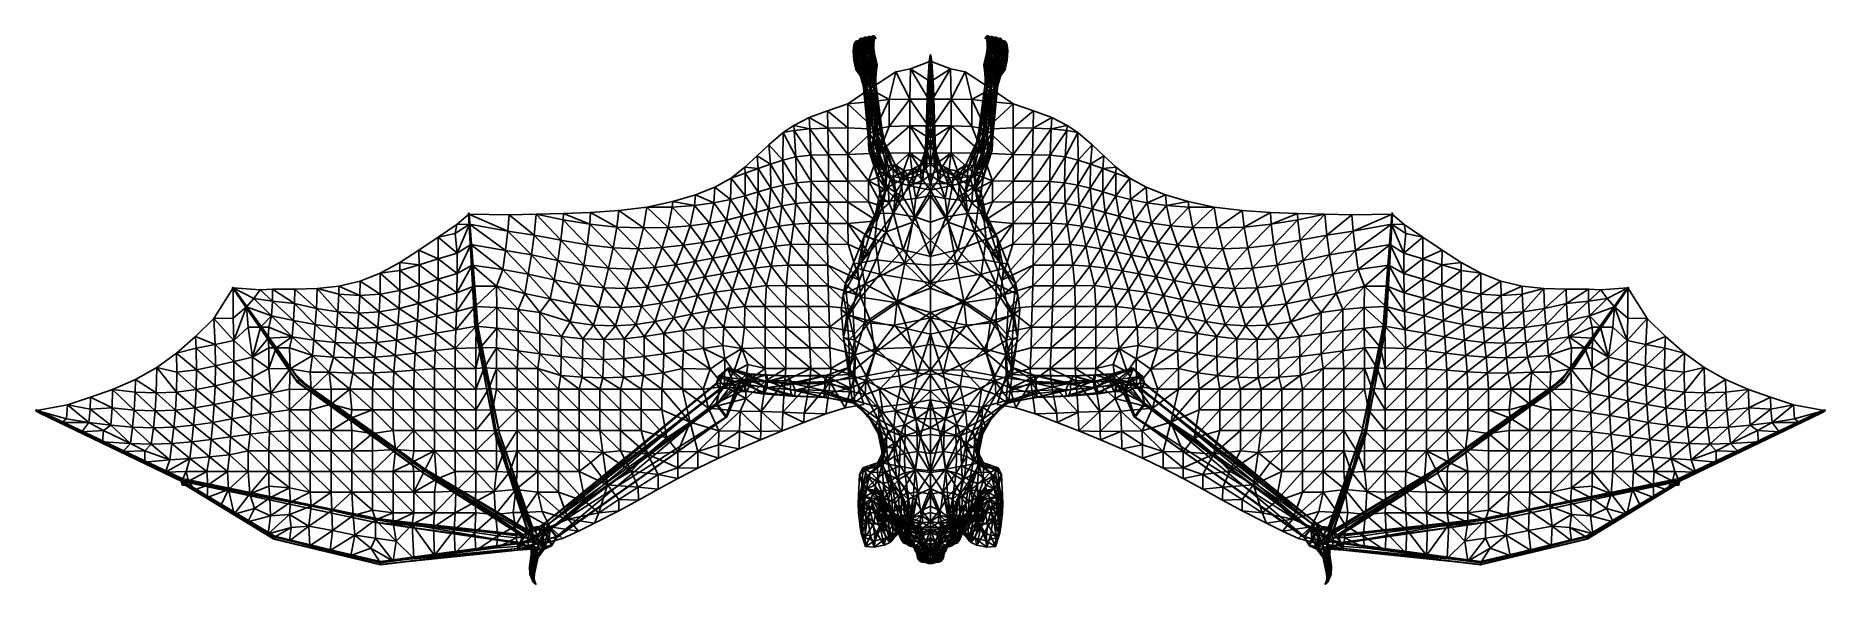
# Model space of a CAD drawing. Extents: x -0.11 to 0.11, y -0.021 to 0.047.
import ezdxf

# ---------------------------------------------------------------- set-up
doc = ezdxf.new("R2010")
doc.units = 0
doc.layers.add('VAMP_BAT$LWO', color=1, linetype='CONTINUOUS')

msp = doc.modelspace()

# ---------------------------------------------------------------- linework, layer by layer
at = {"layer": 'VAMP_BAT$LWO'}
for points in [[(-0.00889, 0.04565, -0.00544), (-0.00893, 0.04592, -0.00531), (-0.00878, 0.04624, -0.00583)], [(-0.00878, 0.04624, -0.00583), (-0.00893, 0.04592, -0.00531), (-0.00882, 0.04609, -0.00519)], [(-0.00878, 0.04608, -0.00587), (-0.00889, 0.04565, -0.00544), (-0.00878, 0.04624, -0.00583)], [(-0.00867, 0.04638, -0.00575), (-0.00882, 0.04609, -0.00519), (-0.0085, 0.04631, -0.00573)], [(-0.00882, 0.04609, -0.00519), (-0.00867, 0.04638, -0.00575), (-0.00878, 0.04624, -0.00583)], [(-0.00882, 0.04609, -0.00519), (-0.00861, 0.046, -0.0052), (-0.0085, 0.04631, -0.00573)], [(-0.00864, 0.04637, -0.00623), (-0.00878, 0.04624, -0.00583), (-0.00867, 0.04638, -0.00575)], [(-0.00878, 0.04608, -0.00587), (-0.00878, 0.04624, -0.00583), (-0.00864, 0.04637, -0.00623)], [(-0.00846, 0.04607, -0.00668), (-0.00878, 0.04608, -0.00587), (-0.00864, 0.04637, -0.00623)], [(-0.00851, 0.04645, -0.00627), (-0.00867, 0.04638, -0.00575), (-0.0084, 0.04643, -0.00615)], [(-0.00867, 0.04638, -0.00575), (-0.00851, 0.04645, -0.00627), (-0.00864, 0.04637, -0.00623)], [(-0.00867, 0.04638, -0.00575), (-0.0085, 0.04631, -0.00573), (-0.0084, 0.04643, -0.00615)], [(-0.00864, 0.04637, -0.00623), (-0.00851, 0.04645, -0.00627), (-0.00846, 0.04607, -0.00668)], [(-0.0085, 0.04631, -0.00573), (-0.00861, 0.046, -0.0052), (-0.00848, 0.04575, -0.0053)], [(-0.00854, 0.04544, -0.00466), (-0.0084, 0.04555, -0.00447), (-0.00833, 0.04623, -0.00503)], [(-0.00833, 0.04623, -0.00503), (-0.00844, 0.04607, -0.00515), (-0.00854, 0.04544, -0.00466)], [(-0.00851, 0.04645, -0.00627), (-0.00827, 0.04608, -0.0068), (-0.00846, 0.04607, -0.00668)], [(-0.00818, 0.04615, -0.00659), (-0.00827, 0.04608, -0.0068), (-0.00851, 0.04645, -0.00627)], [(-0.00851, 0.04645, -0.00627), (-0.0084, 0.04643, -0.00615), (-0.00818, 0.04615, -0.00659)], [(-0.0084, 0.04643, -0.00615), (-0.0085, 0.04631, -0.00573), (-0.00843, 0.04617, -0.00575)], [(-0.00848, 0.04575, -0.0053), (-0.00843, 0.04617, -0.00575), (-0.0085, 0.04631, -0.00573)], [(-0.00843, 0.04617, -0.00575), (-0.00848, 0.04575, -0.0053), (-0.00839, 0.04595, -0.00586)], [(-0.0084, 0.04579, -0.00528), (-0.00844, 0.04607, -0.00515), (-0.0083, 0.04638, -0.00567)], [(-0.0083, 0.04638, -0.00567), (-0.00844, 0.04607, -0.00515), (-0.00833, 0.04623, -0.00503)], [(-0.00843, 0.04617, -0.00575), (-0.00818, 0.04615, -0.00659), (-0.0084, 0.04643, -0.00615)], [(-0.00843, 0.04617, -0.00575), (-0.00839, 0.04595, -0.00586), (-0.00835, 0.0461, -0.00614)], [(-0.00818, 0.04615, -0.00659), (-0.00843, 0.04617, -0.00575), (-0.00835, 0.0461, -0.00614)], [(-0.0083, 0.04623, -0.00571), (-0.0084, 0.04579, -0.00528), (-0.0083, 0.04638, -0.00567)], [(-0.0084, 0.04579, -0.00528), (-0.0083, 0.04623, -0.00571), (-0.00819, 0.04602, -0.0058)], [(-0.00833, 0.04623, -0.00503), (-0.0084, 0.04555, -0.00447), (-0.00816, 0.04554, -0.00453)], [(-0.00819, 0.04653, -0.00559), (-0.00833, 0.04623, -0.00503), (-0.00802, 0.04646, -0.00557)], [(-0.00833, 0.04623, -0.00503), (-0.00819, 0.04653, -0.00559), (-0.0083, 0.04638, -0.00567)], [(-0.00833, 0.04623, -0.00503), (-0.00812, 0.04615, -0.00504), (-0.00802, 0.04646, -0.00557)], [(-0.00812, 0.04615, -0.00504), (-0.00833, 0.04623, -0.00503), (-0.00816, 0.04554, -0.00453)], [(-0.00816, 0.04652, -0.00608), (-0.0083, 0.04638, -0.00567), (-0.00819, 0.04653, -0.00559)], [(-0.0083, 0.04623, -0.00571), (-0.0083, 0.04638, -0.00567), (-0.00816, 0.04652, -0.00608)], [(-0.00798, 0.04622, -0.00652), (-0.0083, 0.04623, -0.00571), (-0.00816, 0.04652, -0.00608)], [(-0.0083, 0.04623, -0.00571), (-0.00798, 0.04622, -0.00652), (-0.00809, 0.04619, -0.00606)], [(-0.00809, 0.04619, -0.00606), (-0.00819, 0.04602, -0.0058), (-0.0083, 0.04623, -0.00571)], [(-0.00803, 0.0466, -0.00611), (-0.00819, 0.04653, -0.00559), (-0.00792, 0.04658, -0.006)], [(-0.00819, 0.04653, -0.00559), (-0.00803, 0.0466, -0.00611), (-0.00816, 0.04652, -0.00608)], [(-0.00819, 0.04653, -0.00559), (-0.00802, 0.04646, -0.00557), (-0.00792, 0.04658, -0.006)], [(-0.00801, 0.04596, -0.00581), (-0.00819, 0.04602, -0.0058), (-0.00809, 0.04619, -0.00606)], [(-0.00816, 0.04652, -0.00608), (-0.00803, 0.0466, -0.00611), (-0.00798, 0.04622, -0.00652)], [(-0.00802, 0.04646, -0.00557), (-0.00812, 0.04615, -0.00504), (-0.00799, 0.0459, -0.00514)], [(-0.00796, 0.04618, -0.00607), (-0.00809, 0.04619, -0.00606), (-0.00798, 0.04622, -0.00652)], [(-0.00796, 0.04618, -0.00607), (-0.00801, 0.04596, -0.00581), (-0.00809, 0.04619, -0.00606)], [(-0.00803, 0.0466, -0.00611), (-0.00778, 0.04623, -0.00664), (-0.00798, 0.04622, -0.00652)], [(-0.0077, 0.0463, -0.00643), (-0.00778, 0.04623, -0.00664), (-0.00803, 0.0466, -0.00611)], [(-0.00803, 0.0466, -0.00611), (-0.00792, 0.04658, -0.006), (-0.0077, 0.0463, -0.00643)], [(-0.00792, 0.04658, -0.006), (-0.00802, 0.04646, -0.00557), (-0.00794, 0.04632, -0.0056)], [(-0.00799, 0.0459, -0.00514), (-0.00794, 0.04632, -0.0056), (-0.00802, 0.04646, -0.00557)], [(-0.00802, 0.04555, -0.00448), (-0.0079, 0.04567, -0.00429), (-0.00782, 0.04633, -0.00485)], [(-0.00782, 0.04633, -0.00485), (-0.00794, 0.04616, -0.00497), (-0.00802, 0.04555, -0.00448)], [(-0.00801, 0.04596, -0.00581), (-0.00796, 0.04618, -0.00607), (-0.00787, 0.04625, -0.00598)], [(-0.00787, 0.04625, -0.00598), (-0.00791, 0.04609, -0.00571), (-0.00801, 0.04596, -0.00581)], [(-0.00794, 0.04632, -0.0056), (-0.00799, 0.0459, -0.00514), (-0.00791, 0.04609, -0.00571)], [(-0.00798, 0.04622, -0.00652), (-0.00778, 0.04623, -0.00664), (-0.00796, 0.04618, -0.00607)], [(-0.0077, 0.0463, -0.00643), (-0.00787, 0.04625, -0.00598), (-0.00796, 0.04618, -0.00607)], [(-0.00778, 0.04623, -0.00664), (-0.0077, 0.0463, -0.00643), (-0.00796, 0.04618, -0.00607)], [(-0.00794, 0.04632, -0.0056), (-0.0077, 0.0463, -0.00643), (-0.00792, 0.04658, -0.006)], [(-0.0079, 0.04589, -0.0051), (-0.00794, 0.04616, -0.00497), (-0.0078, 0.04648, -0.00549)], [(-0.0078, 0.04648, -0.00549), (-0.00794, 0.04616, -0.00497), (-0.00782, 0.04633, -0.00485)], [(-0.00794, 0.04632, -0.0056), (-0.00791, 0.04609, -0.00571), (-0.00787, 0.04625, -0.00598)], [(-0.0077, 0.0463, -0.00643), (-0.00794, 0.04632, -0.0056), (-0.00787, 0.04625, -0.00598)], [(-0.00779, 0.04632, -0.00554), (-0.0079, 0.04589, -0.0051), (-0.0078, 0.04648, -0.00549)], [(-0.00782, 0.04633, -0.00485), (-0.0079, 0.04567, -0.00429), (-0.00766, 0.04566, -0.00436)], [(-0.0079, 0.04589, -0.0051), (-0.00779, 0.04632, -0.00554), (-0.00769, 0.04612, -0.00563)], [(-0.00769, 0.04662, -0.00542), (-0.00782, 0.04633, -0.00485), (-0.00752, 0.04655, -0.0054)], [(-0.00782, 0.04633, -0.00485), (-0.00769, 0.04662, -0.00542), (-0.0078, 0.04648, -0.00549)], [(-0.00782, 0.04633, -0.00485), (-0.00762, 0.04625, -0.00486), (-0.00752, 0.04655, -0.0054)], [(-0.00762, 0.04625, -0.00486), (-0.00782, 0.04633, -0.00485), (-0.00766, 0.04566, -0.00436)], [(-0.00766, 0.04661, -0.0059), (-0.0078, 0.04648, -0.00549), (-0.00769, 0.04662, -0.00542)], [(-0.00779, 0.04632, -0.00554), (-0.0078, 0.04648, -0.00549), (-0.00766, 0.04661, -0.0059)], [(-0.00747, 0.04631, -0.00634), (-0.00779, 0.04632, -0.00554), (-0.00766, 0.04661, -0.0059)], [(-0.00779, 0.04632, -0.00554), (-0.00747, 0.04631, -0.00634), (-0.00759, 0.04628, -0.00588)], [(-0.00759, 0.04628, -0.00588), (-0.00769, 0.04612, -0.00563), (-0.00779, 0.04632, -0.00554)], [(-0.00753, 0.04669, -0.00593), (-0.00769, 0.04662, -0.00542), (-0.00742, 0.04667, -0.00582)], [(-0.00769, 0.04662, -0.00542), (-0.00753, 0.04669, -0.00593), (-0.00766, 0.04661, -0.0059)], [(-0.00769, 0.04662, -0.00542), (-0.00752, 0.04655, -0.0054), (-0.00742, 0.04667, -0.00582)], [(-0.00751, 0.04606, -0.00563), (-0.00769, 0.04612, -0.00563), (-0.00759, 0.04628, -0.00588)], [(-0.00766, 0.04661, -0.0059), (-0.00753, 0.04669, -0.00593), (-0.00747, 0.04631, -0.00634)], [(-0.00762, 0.04625, -0.00486), (-0.00766, 0.04566, -0.00436), (-0.00748, 0.04547, -0.00462)], [(-0.00752, 0.04655, -0.0054), (-0.00762, 0.04625, -0.00486), (-0.00749, 0.04599, -0.00497)], [(-0.00749, 0.04599, -0.00497), (-0.00762, 0.04625, -0.00486), (-0.00748, 0.04547, -0.00462)], [(-0.00745, 0.04627, -0.00589), (-0.00759, 0.04628, -0.00588), (-0.00747, 0.04631, -0.00634)], [(-0.00745, 0.04627, -0.00589), (-0.00751, 0.04606, -0.00563), (-0.00759, 0.04628, -0.00588)], [(-0.00756, 0.04557, -0.00523), (-0.00751, 0.04606, -0.00563), (-0.00741, 0.04619, -0.00553)], [(-0.00741, 0.04619, -0.00553), (-0.00745, 0.04572, -0.00511), (-0.00756, 0.04557, -0.00523)], [(-0.00754, 0.04562, -0.00431), (-0.00737, 0.04568, -0.00414), (-0.00733, 0.04638, -0.00468)], [(-0.00733, 0.04638, -0.00468), (-0.00744, 0.04623, -0.00479), (-0.00754, 0.04562, -0.00431)], [(-0.00746, 0.04542, -0.0046), (-0.00754, 0.04562, -0.00431), (-0.00744, 0.04623, -0.00479)], [(-0.00753, 0.04669, -0.00593), (-0.00729, 0.04632, -0.00646), (-0.00747, 0.04631, -0.00634)], [(-0.0072, 0.04639, -0.00625), (-0.00729, 0.04632, -0.00646), (-0.00753, 0.04669, -0.00593)], [(-0.00753, 0.04669, -0.00593), (-0.00742, 0.04667, -0.00582), (-0.0072, 0.04639, -0.00625)], [(-0.00742, 0.04667, -0.00582), (-0.00752, 0.04655, -0.0054), (-0.00744, 0.04641, -0.00542)], [(-0.00749, 0.04599, -0.00497), (-0.00744, 0.04641, -0.00542), (-0.00752, 0.04655, -0.0054)], [(-0.00751, 0.04606, -0.00563), (-0.00745, 0.04627, -0.00589), (-0.00737, 0.04634, -0.00581)], [(-0.00737, 0.04634, -0.00581), (-0.00741, 0.04619, -0.00553), (-0.00751, 0.04606, -0.00563)], [(-0.00744, 0.04641, -0.00542), (-0.00749, 0.04599, -0.00497), (-0.00741, 0.04619, -0.00553)], [(-0.00749, 0.04599, -0.00497), (-0.00745, 0.04572, -0.00511), (-0.00741, 0.04619, -0.00553)], [(-0.00747, 0.04631, -0.00634), (-0.00729, 0.04632, -0.00646), (-0.00745, 0.04627, -0.00589)], [(-0.00744, 0.04623, -0.00479), (-0.0074, 0.04596, -0.00493), (-0.00746, 0.04542, -0.0046)], [(-0.0072, 0.04639, -0.00625), (-0.00737, 0.04634, -0.00581), (-0.00745, 0.04627, -0.00589)], [(-0.00729, 0.04632, -0.00646), (-0.0072, 0.04639, -0.00625), (-0.00745, 0.04627, -0.00589)], [(-0.00744, 0.04641, -0.00542), (-0.0072, 0.04639, -0.00625), (-0.00742, 0.04667, -0.00582)], [(-0.0074, 0.04596, -0.00493), (-0.00744, 0.04623, -0.00479), (-0.00731, 0.04655, -0.00531)], [(-0.00731, 0.04655, -0.00531), (-0.00744, 0.04623, -0.00479), (-0.00733, 0.04638, -0.00468)], [(-0.00744, 0.04641, -0.00542), (-0.00741, 0.04619, -0.00553), (-0.00737, 0.04634, -0.00581)], [(-0.0072, 0.04639, -0.00625), (-0.00744, 0.04641, -0.00542), (-0.00737, 0.04634, -0.00581)], [(-0.0073, 0.0464, -0.00536), (-0.0074, 0.04596, -0.00493), (-0.00731, 0.04655, -0.00531)], [(-0.0074, 0.04596, -0.00493), (-0.0073, 0.0464, -0.00536), (-0.0072, 0.04619, -0.00545)], [(-0.0072, 0.04619, -0.00545), (-0.00727, 0.04572, -0.00504), (-0.0074, 0.04596, -0.00493)], [(-0.00713, 0.04629, -0.00468), (-0.00733, 0.04638, -0.00468), (-0.00737, 0.04568, -0.00414)], [(-0.00737, 0.04568, -0.00414), (-0.00716, 0.0456, -0.0042), (-0.00713, 0.04629, -0.00468)], [(-0.0072, 0.04669, -0.00524), (-0.00733, 0.04638, -0.00468), (-0.00703, 0.04662, -0.00522)], [(-0.00733, 0.04638, -0.00468), (-0.0072, 0.04669, -0.00524), (-0.00731, 0.04655, -0.00531)], [(-0.00733, 0.04638, -0.00468), (-0.00713, 0.04629, -0.00468), (-0.00703, 0.04662, -0.00522)], [(-0.00717, 0.04668, -0.00572), (-0.00731, 0.04655, -0.00531), (-0.0072, 0.04669, -0.00524)], [(-0.0073, 0.0464, -0.00536), (-0.00731, 0.04655, -0.00531), (-0.00717, 0.04668, -0.00572)], [(-0.00698, 0.04638, -0.00616), (-0.0073, 0.0464, -0.00536), (-0.00717, 0.04668, -0.00572)], [(-0.0073, 0.0464, -0.00536), (-0.00698, 0.04638, -0.00616), (-0.0071, 0.04635, -0.00571)], [(-0.0071, 0.04635, -0.00571), (-0.0072, 0.04619, -0.00545), (-0.0073, 0.0464, -0.00536)], [(-0.00708, 0.04565, -0.00505), (-0.00727, 0.04572, -0.00504), (-0.0072, 0.04619, -0.00545)], [(-0.00704, 0.04677, -0.00575), (-0.0072, 0.04669, -0.00524), (-0.00693, 0.04674, -0.00564)], [(-0.0072, 0.04669, -0.00524), (-0.00704, 0.04677, -0.00575), (-0.00717, 0.04668, -0.00572)], [(-0.0072, 0.04669, -0.00524), (-0.00703, 0.04662, -0.00522), (-0.00693, 0.04674, -0.00564)], [(-0.00702, 0.04613, -0.00545), (-0.0072, 0.04619, -0.00545), (-0.0071, 0.04635, -0.00571)], [(-0.00702, 0.04613, -0.00545), (-0.00708, 0.04565, -0.00505), (-0.0072, 0.04619, -0.00545)], [(-0.00717, 0.04668, -0.00572), (-0.00704, 0.04677, -0.00575), (-0.00698, 0.04638, -0.00616)], [(-0.00701, 0.04606, -0.00479), (-0.00713, 0.04629, -0.00468), (-0.00716, 0.0456, -0.0042)], [(-0.00703, 0.04662, -0.00522), (-0.00713, 0.04629, -0.00468), (-0.00701, 0.04606, -0.00479)], [(-0.00696, 0.04635, -0.00571), (-0.0071, 0.04635, -0.00571), (-0.00698, 0.04638, -0.00616)], [(-0.00696, 0.04635, -0.00571), (-0.00702, 0.04613, -0.00545), (-0.0071, 0.04635, -0.00571)], [(-0.00708, 0.04565, -0.00505), (-0.00702, 0.04613, -0.00545), (-0.00692, 0.04626, -0.00535)], [(-0.00692, 0.04626, -0.00535), (-0.00697, 0.0458, -0.00492), (-0.00708, 0.04565, -0.00505)], [(-0.00704, 0.04677, -0.00575), (-0.00678, 0.04642, -0.00628), (-0.00698, 0.04638, -0.00616)], [(-0.00671, 0.04645, -0.00607), (-0.00678, 0.04642, -0.00628), (-0.00704, 0.04677, -0.00575)], [(-0.00704, 0.04677, -0.00575), (-0.00693, 0.04674, -0.00564), (-0.00671, 0.04645, -0.00607)], [(-0.00693, 0.04674, -0.00564), (-0.00703, 0.04662, -0.00522), (-0.00695, 0.04648, -0.00524)], [(-0.00701, 0.04606, -0.00479), (-0.00695, 0.04648, -0.00524), (-0.00703, 0.04662, -0.00522)], [(-0.00702, 0.04613, -0.00545), (-0.00696, 0.04635, -0.00571), (-0.00688, 0.04641, -0.00563)], [(-0.00688, 0.04641, -0.00563), (-0.00692, 0.04626, -0.00535), (-0.00702, 0.04613, -0.00545)], [(-0.00695, 0.04648, -0.00524), (-0.00701, 0.04606, -0.00479), (-0.00692, 0.04626, -0.00535)], [(-0.00701, 0.04606, -0.00479), (-0.00697, 0.0458, -0.00492), (-0.00692, 0.04626, -0.00535)], [(-0.00698, 0.04638, -0.00616), (-0.00678, 0.04642, -0.00628), (-0.00696, 0.04635, -0.00571)], [(-0.00671, 0.04645, -0.00607), (-0.00688, 0.04641, -0.00563), (-0.00696, 0.04635, -0.00571)], [(-0.00678, 0.04642, -0.00628), (-0.00671, 0.04645, -0.00607), (-0.00696, 0.04635, -0.00571)], [(-0.00695, 0.04648, -0.00524), (-0.00671, 0.04645, -0.00607), (-0.00693, 0.04674, -0.00564)], [(-0.00695, 0.04648, -0.00524), (-0.00692, 0.04626, -0.00535), (-0.00688, 0.04641, -0.00563)], [(-0.00671, 0.04645, -0.00607), (-0.00695, 0.04648, -0.00524), (-0.00688, 0.04641, -0.00563)], [(0.00678, 0.04642, -0.00628), (0.00671, 0.04645, -0.00607), (0.00704, 0.04677, -0.00575)], [(0.00693, 0.04674, -0.00564), (0.00704, 0.04677, -0.00575), (0.00671, 0.04645, -0.00607)], [(0.00671, 0.04645, -0.00607), (0.00695, 0.04648, -0.00524), (0.00693, 0.04674, -0.00564)], [(0.00695, 0.04648, -0.00524), (0.00671, 0.04645, -0.00607), (0.00688, 0.04641, -0.00563)], [(0.00688, 0.04641, -0.00563), (0.00671, 0.04645, -0.00607), (0.00696, 0.04635, -0.00571)], [(0.00671, 0.04645, -0.00607), (0.00678, 0.04642, -0.00628), (0.00696, 0.04635, -0.00571)], [(0.00678, 0.04642, -0.00628), (0.00704, 0.04677, -0.00575), (0.00698, 0.04638, -0.00616)], [(0.00678, 0.04642, -0.00628), (0.00698, 0.04638, -0.00616), (0.00696, 0.04635, -0.00571)], [(0.00692, 0.04626, -0.00535), (0.00695, 0.04648, -0.00524), (0.00688, 0.04641, -0.00563)], [(0.00696, 0.04635, -0.00571), (0.00702, 0.04613, -0.00545), (0.00688, 0.04641, -0.00563)], [(0.00692, 0.04626, -0.00535), (0.00688, 0.04641, -0.00563), (0.00702, 0.04613, -0.00545)], [(0.00701, 0.04606, -0.00479), (0.00695, 0.04648, -0.00524), (0.00692, 0.04626, -0.00535)], [(0.00702, 0.04613, -0.00545), (0.00708, 0.04565, -0.00505), (0.00692, 0.04626, -0.00535)], [(0.00697, 0.0458, -0.00492), (0.00692, 0.04626, -0.00535), (0.00708, 0.04565, -0.00505)], [(0.00697, 0.0458, -0.00492), (0.00701, 0.04606, -0.00479), (0.00692, 0.04626, -0.00535)], [(0.0072, 0.04669, -0.00524), (0.00704, 0.04677, -0.00575), (0.00693, 0.04674, -0.00564)], [(0.00703, 0.04662, -0.00522), (0.00693, 0.04674, -0.00564), (0.00695, 0.04648, -0.00524)], [(0.00703, 0.04662, -0.00522), (0.0072, 0.04669, -0.00524), (0.00693, 0.04674, -0.00564)], [(0.00695, 0.04648, -0.00524), (0.00701, 0.04606, -0.00479), (0.00703, 0.04662, -0.00522)], [(0.0071, 0.04635, -0.00571), (0.00696, 0.04635, -0.00571), (0.00698, 0.04638, -0.00616)], [(0.00702, 0.04613, -0.00545), (0.00696, 0.04635, -0.00571), (0.0071, 0.04635, -0.00571)], [(0.00704, 0.04677, -0.00575), (0.00717, 0.04668, -0.00572), (0.00698, 0.04638, -0.00616)], [(0.0073, 0.0464, -0.00536), (0.00698, 0.04638, -0.00616), (0.00717, 0.04668, -0.00572)], [(0.00698, 0.04638, -0.00616), (0.0073, 0.0464, -0.00536), (0.0071, 0.04635, -0.00571)], [(0.00713, 0.04629, -0.00468), (0.00703, 0.04662, -0.00522), (0.00701, 0.04606, -0.00479)], [(0.00713, 0.04629, -0.00468), (0.00701, 0.04606, -0.00479), (0.00716, 0.0456, -0.0042)], [(0.0072, 0.04619, -0.00545), (0.00702, 0.04613, -0.00545), (0.0071, 0.04635, -0.00571)], [(0.00708, 0.04565, -0.00505), (0.00702, 0.04613, -0.00545), (0.0072, 0.04619, -0.00545)], [(0.00733, 0.04638, -0.00468), (0.0072, 0.04669, -0.00524), (0.00703, 0.04662, -0.00522)], [(0.00713, 0.04629, -0.00468), (0.00733, 0.04638, -0.00468), (0.00703, 0.04662, -0.00522)], [(0.00704, 0.04677, -0.00575), (0.0072, 0.04669, -0.00524), (0.00717, 0.04668, -0.00572)], [(0.00727, 0.04572, -0.00504), (0.00708, 0.04565, -0.00505), (0.0072, 0.04619, -0.00545)], [(0.0072, 0.04619, -0.00545), (0.0071, 0.04635, -0.00571), (0.0073, 0.0464, -0.00536)], [(0.00733, 0.04638, -0.00468), (0.00713, 0.04629, -0.00468), (0.00737, 0.04568, -0.00414)], [(0.00716, 0.0456, -0.0042), (0.00737, 0.04568, -0.00414), (0.00713, 0.04629, -0.00468)], [(0.00731, 0.04655, -0.00531), (0.00717, 0.04668, -0.00572), (0.0072, 0.04669, -0.00524)], [(0.00731, 0.04655, -0.00531), (0.0073, 0.0464, -0.00536), (0.00717, 0.04668, -0.00572)], [(0.0072, 0.04669, -0.00524), (0.00733, 0.04638, -0.00468), (0.00731, 0.04655, -0.00531)], [(0.00729, 0.04632, -0.00646), (0.0072, 0.04639, -0.00625), (0.00753, 0.04669, -0.00593)], [(0.00742, 0.04667, -0.00582), (0.00753, 0.04669, -0.00593), (0.0072, 0.04639, -0.00625)], [(0.0072, 0.04639, -0.00625), (0.00744, 0.04641, -0.00542), (0.00742, 0.04667, -0.00582)], [(0.00744, 0.04641, -0.00542), (0.0072, 0.04639, -0.00625), (0.00737, 0.04634, -0.00581)], [(0.0073, 0.0464, -0.00536), (0.0074, 0.04596, -0.00493), (0.0072, 0.04619, -0.00545)], [(0.00737, 0.04634, -0.00581), (0.0072, 0.04639, -0.00625), (0.00745, 0.04627, -0.00589)], [(0.0072, 0.04639, -0.00625), (0.00729, 0.04632, -0.00646), (0.00745, 0.04627, -0.00589)], [(0.00727, 0.04572, -0.00504), (0.0072, 0.04619, -0.00545), (0.0074, 0.04596, -0.00493)], [(0.00729, 0.04632, -0.00646), (0.00753, 0.04669, -0.00593), (0.00747, 0.04631, -0.00634)], [(0.00729, 0.04632, -0.00646), (0.00747, 0.04631, -0.00634), (0.00745, 0.04627, -0.00589)], [(0.0074, 0.04596, -0.00493), (0.0073, 0.0464, -0.00536), (0.00731, 0.04655, -0.00531)], [(0.00744, 0.04623, -0.00479), (0.0074, 0.04596, -0.00493), (0.00731, 0.04655, -0.00531)], [(0.00744, 0.04623, -0.00479), (0.00731, 0.04655, -0.00531), (0.00733, 0.04638, -0.00468)], [(0.00737, 0.04568, -0.00414), (0.00754, 0.04562, -0.00431), (0.00733, 0.04638, -0.00468)], [(0.00744, 0.04623, -0.00479), (0.00733, 0.04638, -0.00468), (0.00754, 0.04562, -0.00431)], [(0.00741, 0.04619, -0.00553), (0.00744, 0.04641, -0.00542), (0.00737, 0.04634, -0.00581)], [(0.00745, 0.04627, -0.00589), (0.00751, 0.04606, -0.00563), (0.00737, 0.04634, -0.00581)], [(0.00741, 0.04619, -0.00553), (0.00737, 0.04634, -0.00581), (0.00751, 0.04606, -0.00563)], [(0.0074, 0.04596, -0.00493), (0.00744, 0.04623, -0.00479), (0.00746, 0.04542, -0.0046)], [(0.00749, 0.04599, -0.00497), (0.00744, 0.04641, -0.00542), (0.00741, 0.04619, -0.00553)], [(0.00751, 0.04606, -0.00563), (0.00756, 0.04557, -0.00523), (0.00741, 0.04619, -0.00553)], [(0.00745, 0.04572, -0.00511), (0.00741, 0.04619, -0.00553), (0.00756, 0.04557, -0.00523)], [(0.00745, 0.04572, -0.00511), (0.00749, 0.04599, -0.00497), (0.00741, 0.04619, -0.00553)], [(0.00769, 0.04662, -0.00542), (0.00753, 0.04669, -0.00593), (0.00742, 0.04667, -0.00582)], [(0.00752, 0.04655, -0.0054), (0.00742, 0.04667, -0.00582), (0.00744, 0.04641, -0.00542)], [(0.00752, 0.04655, -0.0054), (0.00769, 0.04662, -0.00542), (0.00742, 0.04667, -0.00582)], [(0.00744, 0.04641, -0.00542), (0.00749, 0.04599, -0.00497), (0.00752, 0.04655, -0.0054)], [(0.00754, 0.04562, -0.00431), (0.00746, 0.04542, -0.0046), (0.00744, 0.04623, -0.00479)], [(0.00759, 0.04628, -0.00588), (0.00745, 0.04627, -0.00589), (0.00747, 0.04631, -0.00634)], [(0.00751, 0.04606, -0.00563), (0.00745, 0.04627, -0.00589), (0.00759, 0.04628, -0.00588)], [(0.00753, 0.04669, -0.00593), (0.00766, 0.04661, -0.0059), (0.00747, 0.04631, -0.00634)], [(0.00779, 0.04632, -0.00554), (0.00747, 0.04631, -0.00634), (0.00766, 0.04661, -0.0059)], [(0.00747, 0.04631, -0.00634), (0.00779, 0.04632, -0.00554), (0.00759, 0.04628, -0.00588)], [(0.00766, 0.04566, -0.00436), (0.00762, 0.04625, -0.00486), (0.00748, 0.04547, -0.00462)], [(0.00762, 0.04625, -0.00486), (0.00749, 0.04599, -0.00497), (0.00748, 0.04547, -0.00462)], [(0.00762, 0.04625, -0.00486), (0.00752, 0.04655, -0.0054), (0.00749, 0.04599, -0.00497)], [(0.00769, 0.04612, -0.00563), (0.00751, 0.04606, -0.00563), (0.00759, 0.04628, -0.00588)], [(0.00782, 0.04633, -0.00485), (0.00769, 0.04662, -0.00542), (0.00752, 0.04655, -0.0054)], [(0.00762, 0.04625, -0.00486), (0.00782, 0.04633, -0.00485), (0.00752, 0.04655, -0.0054)], [(0.00753, 0.04669, -0.00593), (0.00769, 0.04662, -0.00542), (0.00766, 0.04661, -0.0059)], [(0.00769, 0.04612, -0.00563), (0.00759, 0.04628, -0.00588), (0.00779, 0.04632, -0.00554)], [(0.00782, 0.04633, -0.00485), (0.00762, 0.04625, -0.00486), (0.00766, 0.04566, -0.00436)], [(0.0078, 0.04648, -0.00549), (0.00766, 0.04661, -0.0059), (0.00769, 0.04662, -0.00542)], [(0.0078, 0.04648, -0.00549), (0.00779, 0.04632, -0.00554), (0.00766, 0.04661, -0.0059)], [(0.0079, 0.04567, -0.00429), (0.00782, 0.04633, -0.00485), (0.00766, 0.04566, -0.00436)], [(0.00769, 0.04662, -0.00542), (0.00782, 0.04633, -0.00485), (0.0078, 0.04648, -0.00549)], [(0.00779, 0.04632, -0.00554), (0.0079, 0.04589, -0.0051), (0.00769, 0.04612, -0.00563)], [(0.00778, 0.04623, -0.00664), (0.0077, 0.0463, -0.00643), (0.00803, 0.0466, -0.00611)], [(0.00792, 0.04658, -0.006), (0.00803, 0.0466, -0.00611), (0.0077, 0.0463, -0.00643)], [(0.0077, 0.0463, -0.00643), (0.00794, 0.04632, -0.0056), (0.00792, 0.04658, -0.006)], [(0.00794, 0.04632, -0.0056), (0.0077, 0.0463, -0.00643), (0.00787, 0.04625, -0.00598)], [(0.00787, 0.04625, -0.00598), (0.0077, 0.0463, -0.00643), (0.00796, 0.04618, -0.00607)], [(0.0077, 0.0463, -0.00643), (0.00778, 0.04623, -0.00664), (0.00796, 0.04618, -0.00607)], [(0.00778, 0.04623, -0.00664), (0.00803, 0.0466, -0.00611), (0.00798, 0.04622, -0.00652)], [(0.00778, 0.04623, -0.00664), (0.00798, 0.04622, -0.00652), (0.00796, 0.04618, -0.00607)], [(0.0079, 0.04589, -0.0051), (0.00779, 0.04632, -0.00554), (0.0078, 0.04648, -0.00549)], [(0.00794, 0.04616, -0.00497), (0.0079, 0.04589, -0.0051), (0.0078, 0.04648, -0.00549)], [(0.00794, 0.04616, -0.00497), (0.0078, 0.04648, -0.00549), (0.00782, 0.04633, -0.00485)], [(0.0079, 0.04567, -0.00429), (0.00802, 0.04555, -0.00448), (0.00782, 0.04633, -0.00485)], [(0.00794, 0.04616, -0.00497), (0.00782, 0.04633, -0.00485), (0.00802, 0.04555, -0.00448)], [(0.00791, 0.04609, -0.00571), (0.00794, 0.04632, -0.0056), (0.00787, 0.04625, -0.00598)], [(0.00796, 0.04618, -0.00607), (0.00801, 0.04596, -0.00581), (0.00787, 0.04625, -0.00598)], [(0.00791, 0.04609, -0.00571), (0.00787, 0.04625, -0.00598), (0.00801, 0.04596, -0.00581)], [(0.00799, 0.0459, -0.00514), (0.00794, 0.04632, -0.0056), (0.00791, 0.04609, -0.00571)], [(0.00819, 0.04653, -0.00559), (0.00803, 0.0466, -0.00611), (0.00792, 0.04658, -0.006)], [(0.00802, 0.04646, -0.00557), (0.00792, 0.04658, -0.006), (0.00794, 0.04632, -0.0056)], [(0.00802, 0.04646, -0.00557), (0.00819, 0.04653, -0.00559), (0.00792, 0.04658, -0.006)], [(0.00794, 0.04632, -0.0056), (0.00799, 0.0459, -0.00514), (0.00802, 0.04646, -0.00557)], [(0.00809, 0.04619, -0.00606), (0.00796, 0.04618, -0.00607), (0.00798, 0.04622, -0.00652)], [(0.00801, 0.04596, -0.00581), (0.00796, 0.04618, -0.00607), (0.00809, 0.04619, -0.00606)], [(0.00803, 0.0466, -0.00611), (0.00816, 0.04652, -0.00608), (0.00798, 0.04622, -0.00652)], [(0.0083, 0.04623, -0.00571), (0.00798, 0.04622, -0.00652), (0.00816, 0.04652, -0.00608)], [(0.00798, 0.04622, -0.00652), (0.0083, 0.04623, -0.00571), (0.00809, 0.04619, -0.00606)], [(0.00812, 0.04615, -0.00504), (0.00802, 0.04646, -0.00557), (0.00799, 0.0459, -0.00514)], [(0.00819, 0.04602, -0.0058), (0.00801, 0.04596, -0.00581), (0.00809, 0.04619, -0.00606)], [(0.00833, 0.04623, -0.00503), (0.00819, 0.04653, -0.00559), (0.00802, 0.04646, -0.00557)], [(0.00812, 0.04615, -0.00504), (0.00833, 0.04623, -0.00503), (0.00802, 0.04646, -0.00557)], [(0.00803, 0.0466, -0.00611), (0.00819, 0.04653, -0.00559), (0.00816, 0.04652, -0.00608)], [(0.00819, 0.04602, -0.0058), (0.00809, 0.04619, -0.00606), (0.0083, 0.04623, -0.00571)], [(0.00833, 0.04623, -0.00503), (0.00812, 0.04615, -0.00504), (0.00816, 0.04554, -0.00453)], [(0.0083, 0.04638, -0.00567), (0.00816, 0.04652, -0.00608), (0.00819, 0.04653, -0.00559)], [(0.0083, 0.04638, -0.00567), (0.0083, 0.04623, -0.00571), (0.00816, 0.04652, -0.00608)], [(0.0084, 0.04555, -0.00447), (0.00833, 0.04623, -0.00503), (0.00816, 0.04554, -0.00453)], [(0.00827, 0.04608, -0.0068), (0.00818, 0.04615, -0.00659), (0.00851, 0.04645, -0.00627)], [(0.0084, 0.04643, -0.00615), (0.00851, 0.04645, -0.00627), (0.00818, 0.04615, -0.00659)], [(0.00818, 0.04615, -0.00659), (0.00843, 0.04617, -0.00575), (0.0084, 0.04643, -0.00615)], [(0.00843, 0.04617, -0.00575), (0.00818, 0.04615, -0.00659), (0.00835, 0.0461, -0.00614)], [(0.00819, 0.04653, -0.00559), (0.00833, 0.04623, -0.00503), (0.0083, 0.04638, -0.00567)], [(0.0083, 0.04623, -0.00571), (0.0084, 0.04579, -0.00528), (0.00819, 0.04602, -0.0058)], [(0.00827, 0.04608, -0.0068), (0.00851, 0.04645, -0.00627), (0.00846, 0.04607, -0.00668)], [(0.00844, 0.04607, -0.00515), (0.0084, 0.04579, -0.00528), (0.0083, 0.04638, -0.00567)], [(0.0084, 0.04579, -0.00528), (0.0083, 0.04623, -0.00571), (0.0083, 0.04638, -0.00567)], [(0.00844, 0.04607, -0.00515), (0.0083, 0.04638, -0.00567), (0.00833, 0.04623, -0.00503)], [(0.0084, 0.04555, -0.00447), (0.00854, 0.04544, -0.00466), (0.00833, 0.04623, -0.00503)], [(0.00844, 0.04607, -0.00515), (0.00833, 0.04623, -0.00503), (0.00854, 0.04544, -0.00466)], [(0.00839, 0.04595, -0.00586), (0.00843, 0.04617, -0.00575), (0.00835, 0.0461, -0.00614)], [(0.00848, 0.04575, -0.0053), (0.00843, 0.04617, -0.00575), (0.00839, 0.04595, -0.00586)], [(0.00867, 0.04638, -0.00575), (0.00851, 0.04645, -0.00627), (0.0084, 0.04643, -0.00615)], [(0.0085, 0.04631, -0.00573), (0.0084, 0.04643, -0.00615), (0.00843, 0.04617, -0.00575)], [(0.0085, 0.04631, -0.00573), (0.00867, 0.04638, -0.00575), (0.0084, 0.04643, -0.00615)], [(0.00843, 0.04617, -0.00575), (0.00848, 0.04575, -0.0053), (0.0085, 0.04631, -0.00573)], [(0.00851, 0.04645, -0.00627), (0.00864, 0.04637, -0.00623), (0.00846, 0.04607, -0.00668)], [(0.00878, 0.04608, -0.00587), (0.00846, 0.04607, -0.00668), (0.00864, 0.04637, -0.00623)], [(0.00861, 0.046, -0.0052), (0.0085, 0.04631, -0.00573), (0.00848, 0.04575, -0.0053)], [(0.00882, 0.04609, -0.00519), (0.00867, 0.04638, -0.00575), (0.0085, 0.04631, -0.00573)], [(0.00861, 0.046, -0.0052), (0.00882, 0.04609, -0.00519), (0.0085, 0.04631, -0.00573)], [(0.00851, 0.04645, -0.00627), (0.00867, 0.04638, -0.00575), (0.00864, 0.04637, -0.00623)], [(0.00878, 0.04624, -0.00583), (0.00864, 0.04637, -0.00623), (0.00867, 0.04638, -0.00575)], [(0.00878, 0.04624, -0.00583), (0.00878, 0.04608, -0.00587), (0.00864, 0.04637, -0.00623)], [(0.00867, 0.04638, -0.00575), (0.00882, 0.04609, -0.00519), (0.00878, 0.04624, -0.00583)], [(0.00893, 0.04592, -0.00531), (0.00889, 0.04565, -0.00544), (0.00878, 0.04624, -0.00583)], [(0.00889, 0.04565, -0.00544), (0.00878, 0.04608, -0.00587), (0.00878, 0.04624, -0.00583)], [(0.00893, 0.04592, -0.00531), (0.00878, 0.04624, -0.00583), (0.00882, 0.04609, -0.00519)], [(-0.00943, 0.0456, -0.00544), (-0.00939, 0.04535, -0.00557), (-0.00949, 0.0449, -0.00497)], [(-0.00943, 0.0456, -0.00544), (-0.00949, 0.0449, -0.00497), (-0.0094, 0.04507, -0.00481)], [(-0.00939, 0.04535, -0.00557), (-0.00945, 0.04471, -0.00518), (-0.00949, 0.0449, -0.00497)], [(-0.0094, 0.04507, -0.00481), (-0.00949, 0.0449, -0.00497), (-0.00928, 0.04386, -0.00443)], [(-0.00938, 0.04381, -0.00496), (-0.0094, 0.04378, -0.00468), (-0.00949, 0.0449, -0.00497)], [(-0.00949, 0.0449, -0.00497), (-0.00945, 0.04471, -0.00518), (-0.00938, 0.04381, -0.00496)], [(-0.00949, 0.0449, -0.00497), (-0.0094, 0.04378, -0.00468), (-0.00928, 0.04386, -0.00443)], [(-0.0093, 0.04455, -0.00536), (-0.00945, 0.04471, -0.00518), (-0.00939, 0.04535, -0.00557)], [(-0.00924, 0.04389, -0.00521), (-0.00938, 0.04381, -0.00496), (-0.00945, 0.04471, -0.00518)], [(-0.00945, 0.04471, -0.00518), (-0.0093, 0.04455, -0.00536), (-0.00924, 0.04389, -0.00521)], [(-0.00939, 0.04535, -0.00557), (-0.00943, 0.0456, -0.00544), (-0.00929, 0.04594, -0.00596)], [(-0.00929, 0.04594, -0.00596), (-0.00943, 0.0456, -0.00544), (-0.00931, 0.04577, -0.00533)], [(-0.00931, 0.04577, -0.00533), (-0.00943, 0.0456, -0.00544), (-0.0094, 0.04507, -0.00481)], [(-0.00931, 0.04577, -0.00533), (-0.0094, 0.04507, -0.00481), (-0.00917, 0.0451, -0.00484)], [(-0.00917, 0.0451, -0.00484), (-0.0094, 0.04507, -0.00481), (-0.00906, 0.04402, -0.00434)], [(-0.0094, 0.04507, -0.00481), (-0.00928, 0.04386, -0.00443), (-0.00906, 0.04402, -0.00434)], [(-0.00929, 0.04579, -0.00601), (-0.00939, 0.04535, -0.00557), (-0.00929, 0.04594, -0.00596)], [(-0.00939, 0.04535, -0.00557), (-0.00929, 0.04579, -0.00601), (-0.00918, 0.04559, -0.0061)], [(-0.00918, 0.04559, -0.0061), (-0.00926, 0.04512, -0.00568), (-0.00939, 0.04535, -0.00557)], [(-0.00939, 0.04535, -0.00557), (-0.00926, 0.04512, -0.00568), (-0.0093, 0.04455, -0.00536)], [(-0.00918, 0.04609, -0.00589), (-0.00931, 0.04577, -0.00533), (-0.00901, 0.04602, -0.00587)], [(-0.00931, 0.04577, -0.00533), (-0.00918, 0.04609, -0.00589), (-0.00929, 0.04594, -0.00596)], [(-0.00931, 0.04577, -0.00533), (-0.00912, 0.04571, -0.00534), (-0.00901, 0.04602, -0.00587)], [(-0.00912, 0.04571, -0.00534), (-0.00931, 0.04577, -0.00533), (-0.00917, 0.0451, -0.00484)], [(-0.00909, 0.04451, -0.00544), (-0.0093, 0.04455, -0.00536), (-0.00926, 0.04512, -0.00568)], [(-0.009, 0.04402, -0.00532), (-0.00924, 0.04389, -0.00521), (-0.0093, 0.04455, -0.00536)], [(-0.0093, 0.04455, -0.00536), (-0.00909, 0.04451, -0.00544), (-0.009, 0.04402, -0.00532)], [(-0.00915, 0.04608, -0.00637), (-0.00929, 0.04594, -0.00596), (-0.00918, 0.04609, -0.00589)], [(-0.00929, 0.04579, -0.00601), (-0.00929, 0.04594, -0.00596), (-0.00915, 0.04608, -0.00637)], [(-0.00896, 0.04578, -0.00682), (-0.00929, 0.04579, -0.00601), (-0.00915, 0.04608, -0.00637)], [(-0.00929, 0.04579, -0.00601), (-0.00896, 0.04578, -0.00682), (-0.00908, 0.04575, -0.00636)], [(-0.00908, 0.04575, -0.00636), (-0.00918, 0.04559, -0.0061), (-0.00929, 0.04579, -0.00601)], [(-0.00888, 0.04287, -0.00411), (-0.00906, 0.04402, -0.00434), (-0.00928, 0.04386, -0.00443)], [(-0.00906, 0.04504, -0.0057), (-0.00926, 0.04512, -0.00568), (-0.00918, 0.04559, -0.0061)], [(-0.00926, 0.04512, -0.00568), (-0.00906, 0.04504, -0.0057), (-0.00909, 0.04451, -0.00544)], [(-0.00924, 0.04389, -0.00521), (-0.009, 0.04402, -0.00532), (-0.00863, 0.04255, -0.00533)], [(-0.00902, 0.04616, -0.0064), (-0.00918, 0.04609, -0.00589), (-0.00891, 0.04614, -0.00629)], [(-0.00918, 0.04609, -0.00589), (-0.00902, 0.04616, -0.0064), (-0.00915, 0.04608, -0.00637)], [(-0.00918, 0.04609, -0.00589), (-0.00901, 0.04602, -0.00587), (-0.00891, 0.04614, -0.00629)], [(-0.009, 0.04553, -0.0061), (-0.00918, 0.04559, -0.0061), (-0.00908, 0.04575, -0.00636)], [(-0.009, 0.04553, -0.0061), (-0.00906, 0.04504, -0.0057), (-0.00918, 0.04559, -0.0061)], [(-0.00912, 0.04571, -0.00534), (-0.00917, 0.0451, -0.00484), (-0.009, 0.04493, -0.0051)], [(-0.00917, 0.0451, -0.00484), (-0.00906, 0.04402, -0.00434), (-0.00901, 0.04469, -0.00489)], [(-0.009, 0.04493, -0.0051), (-0.00917, 0.0451, -0.00484), (-0.00901, 0.04469, -0.00489)], [(-0.00915, 0.04608, -0.00637), (-0.00902, 0.04616, -0.0064), (-0.00896, 0.04578, -0.00682)], [(-0.00901, 0.04602, -0.00587), (-0.00912, 0.04571, -0.00534), (-0.00899, 0.04546, -0.00545)], [(-0.00899, 0.04546, -0.00545), (-0.00912, 0.04571, -0.00534), (-0.009, 0.04493, -0.0051)], [(-0.00893, 0.04465, -0.00533), (-0.00909, 0.04451, -0.00544), (-0.00906, 0.04504, -0.0057)], [(-0.00909, 0.04451, -0.00544), (-0.00893, 0.04465, -0.00533), (-0.00878, 0.04417, -0.00524)], [(-0.00878, 0.04417, -0.00524), (-0.009, 0.04402, -0.00532), (-0.00909, 0.04451, -0.00544)], [(-0.00894, 0.04574, -0.00636), (-0.00908, 0.04575, -0.00636), (-0.00896, 0.04578, -0.00682)], [(-0.00894, 0.04574, -0.00636), (-0.009, 0.04553, -0.0061), (-0.00908, 0.04575, -0.00636)], [(-0.00906, 0.04504, -0.0057), (-0.009, 0.04553, -0.0061), (-0.0089, 0.04566, -0.006)], [(-0.0089, 0.04566, -0.006), (-0.00895, 0.04519, -0.00558), (-0.00906, 0.04504, -0.0057)], [(-0.00906, 0.04402, -0.00434), (-0.00882, 0.04403, -0.00414), (-0.0089, 0.04542, -0.00463)], [(-0.0089, 0.04542, -0.00463), (-0.00903, 0.04531, -0.00482), (-0.00906, 0.04402, -0.00434)], [(-0.00901, 0.04469, -0.00489), (-0.00906, 0.04402, -0.00434), (-0.00903, 0.04531, -0.00482)], [(-0.00906, 0.04504, -0.0057), (-0.00895, 0.04519, -0.00558), (-0.00893, 0.04465, -0.00533)], [(-0.00906, 0.04402, -0.00434), (-0.00888, 0.04287, -0.00411), (-0.00882, 0.04403, -0.00414)], [(-0.00903, 0.04531, -0.00482), (-0.0089, 0.04542, -0.00463), (-0.00882, 0.04609, -0.00519)], [(-0.00882, 0.04609, -0.00519), (-0.00893, 0.04592, -0.00531), (-0.00903, 0.04531, -0.00482)], [(-0.00895, 0.0451, -0.00512), (-0.00903, 0.04531, -0.00482), (-0.00893, 0.04592, -0.00531)], [(-0.00903, 0.04531, -0.00482), (-0.00895, 0.0451, -0.00512), (-0.00901, 0.04469, -0.00489)], [(-0.00902, 0.04616, -0.0064), (-0.00876, 0.04582, -0.00693), (-0.00896, 0.04578, -0.00682)], [(-0.00869, 0.04585, -0.00672), (-0.00876, 0.04582, -0.00693), (-0.00902, 0.04616, -0.0064)], [(-0.00902, 0.04616, -0.0064), (-0.00891, 0.04614, -0.00629), (-0.00869, 0.04585, -0.00672)], [(-0.00891, 0.04614, -0.00629), (-0.00901, 0.04602, -0.00587), (-0.00893, 0.04588, -0.00589)], [(-0.00899, 0.04546, -0.00545), (-0.00893, 0.04588, -0.00589), (-0.00901, 0.04602, -0.00587)], [(-0.00895, 0.0451, -0.00512), (-0.00878, 0.04484, -0.00533), (-0.00901, 0.04469, -0.00489)], [(-0.00893, 0.04465, -0.00533), (-0.009, 0.04493, -0.0051), (-0.00901, 0.04469, -0.00489)], [(-0.00878, 0.04484, -0.00533), (-0.00878, 0.04417, -0.00524), (-0.00901, 0.04469, -0.00489)], [(-0.00901, 0.04469, -0.00489), (-0.00878, 0.04417, -0.00524), (-0.00893, 0.04465, -0.00533)], [(-0.009, 0.04553, -0.0061), (-0.00894, 0.04574, -0.00636), (-0.00886, 0.04581, -0.00628)], [(-0.00886, 0.04581, -0.00628), (-0.0089, 0.04566, -0.006), (-0.009, 0.04553, -0.0061)], [(-0.00895, 0.04519, -0.00558), (-0.00899, 0.04546, -0.00545), (-0.009, 0.04493, -0.0051)], [(-0.009, 0.04493, -0.0051), (-0.00893, 0.04465, -0.00533), (-0.00895, 0.04519, -0.00558)], [(-0.009, 0.04402, -0.00532), (-0.00878, 0.04417, -0.00524), (-0.00834, 0.04267, -0.0053)], [(-0.00834, 0.04267, -0.0053), (-0.00863, 0.04255, -0.00533), (-0.009, 0.04402, -0.00532)], [(-0.00893, 0.04588, -0.00589), (-0.00899, 0.04546, -0.00545), (-0.0089, 0.04566, -0.006)], [(-0.00899, 0.04546, -0.00545), (-0.00895, 0.04519, -0.00558), (-0.0089, 0.04566, -0.006)], [(-0.00896, 0.04578, -0.00682), (-0.00876, 0.04582, -0.00693), (-0.00894, 0.04574, -0.00636)], [(-0.00893, 0.04592, -0.00531), (-0.00889, 0.04565, -0.00544), (-0.00895, 0.0451, -0.00512)], [(-0.00889, 0.04565, -0.00544), (-0.00876, 0.0454, -0.00556), (-0.00895, 0.0451, -0.00512)], [(-0.00876, 0.0454, -0.00556), (-0.00878, 0.04484, -0.00533), (-0.00895, 0.0451, -0.00512)], [(-0.00869, 0.04585, -0.00672), (-0.00886, 0.04581, -0.00628), (-0.00894, 0.04574, -0.00636)], [(-0.00876, 0.04582, -0.00693), (-0.00869, 0.04585, -0.00672), (-0.00894, 0.04574, -0.00636)], [(-0.00893, 0.04588, -0.00589), (-0.00869, 0.04585, -0.00672), (-0.00891, 0.04614, -0.00629)], [(-0.00893, 0.04588, -0.00589), (-0.0089, 0.04566, -0.006), (-0.00886, 0.04581, -0.00628)], [(-0.00869, 0.04585, -0.00672), (-0.00893, 0.04588, -0.00589), (-0.00886, 0.04581, -0.00628)], [(-0.00882, 0.04609, -0.00519), (-0.0089, 0.04542, -0.00463), (-0.00866, 0.04539, -0.0047)], [(-0.0089, 0.04542, -0.00463), (-0.00882, 0.04403, -0.00414), (-0.00853, 0.04422, -0.00415)], [(-0.00866, 0.04539, -0.0047), (-0.0089, 0.04542, -0.00463), (-0.00853, 0.04422, -0.00415)], [(-0.00889, 0.04565, -0.00544), (-0.00878, 0.04608, -0.00587), (-0.00867, 0.04588, -0.00596)], [(-0.00867, 0.04588, -0.00596), (-0.00876, 0.0454, -0.00556), (-0.00889, 0.04565, -0.00544)], [(-0.00888, 0.04287, -0.00411), (-0.00865, 0.04293, -0.00396), (-0.00882, 0.04403, -0.00414)], [(-0.00861, 0.046, -0.0052), (-0.00882, 0.04609, -0.00519), (-0.00866, 0.04539, -0.0047)], [(-0.0084, 0.04301, -0.00387), (-0.00853, 0.04422, -0.00415), (-0.00882, 0.04403, -0.00414)], [(-0.00882, 0.04403, -0.00414), (-0.00865, 0.04293, -0.00396), (-0.0084, 0.04301, -0.00387)], [(-0.00878, 0.04608, -0.00587), (-0.00846, 0.04607, -0.00668), (-0.00857, 0.04604, -0.00622)], [(-0.00857, 0.04604, -0.00622), (-0.00867, 0.04588, -0.00596), (-0.00878, 0.04608, -0.00587)], [(-0.00876, 0.0454, -0.00556), (-0.00855, 0.04532, -0.00557), (-0.00878, 0.04484, -0.00533)], [(-0.00855, 0.04532, -0.00557), (-0.00855, 0.04478, -0.00535), (-0.00878, 0.04484, -0.00533)], [(-0.00878, 0.04484, -0.00533), (-0.00855, 0.04478, -0.00535), (-0.00878, 0.04417, -0.00524)], [(-0.00855, 0.04478, -0.00535), (-0.00846, 0.04424, -0.00526), (-0.00878, 0.04417, -0.00524)], [(-0.00834, 0.04267, -0.0053), (-0.00878, 0.04417, -0.00524), (-0.00846, 0.04424, -0.00526)], [(-0.00855, 0.04532, -0.00557), (-0.00876, 0.0454, -0.00556), (-0.00867, 0.04588, -0.00596)], [(-0.00849, 0.04582, -0.00597), (-0.00867, 0.04588, -0.00596), (-0.00857, 0.04604, -0.00622)], [(-0.00849, 0.04582, -0.00597), (-0.00855, 0.04532, -0.00557), (-0.00867, 0.04588, -0.00596)], [(-0.00861, 0.046, -0.0052), (-0.00866, 0.04539, -0.0047), (-0.00849, 0.04521, -0.00496)], [(-0.00866, 0.04539, -0.0047), (-0.00853, 0.04422, -0.00415), (-0.00849, 0.04496, -0.00474)], [(-0.00849, 0.04521, -0.00496), (-0.00866, 0.04539, -0.0047), (-0.00849, 0.04496, -0.00474)], [(-0.00848, 0.04575, -0.0053), (-0.00861, 0.046, -0.0052), (-0.00849, 0.04521, -0.00496)], [(-0.00844, 0.04603, -0.00622), (-0.00857, 0.04604, -0.00622), (-0.00846, 0.04607, -0.00668)], [(-0.00844, 0.04603, -0.00622), (-0.00849, 0.04582, -0.00597), (-0.00857, 0.04604, -0.00622)], [(-0.00855, 0.04532, -0.00557), (-0.00849, 0.04582, -0.00597), (-0.00839, 0.04595, -0.00586)], [(-0.00839, 0.04595, -0.00586), (-0.00844, 0.04548, -0.00544), (-0.00855, 0.04532, -0.00557)], [(-0.00855, 0.04532, -0.00557), (-0.00844, 0.04548, -0.00544), (-0.00842, 0.04493, -0.00519)], [(-0.00842, 0.04493, -0.00519), (-0.00855, 0.04478, -0.00535), (-0.00855, 0.04532, -0.00557)], [(-0.00855, 0.04478, -0.00535), (-0.00842, 0.04493, -0.00519), (-0.00824, 0.04437, -0.00507)], [(-0.00824, 0.04437, -0.00507), (-0.00846, 0.04424, -0.00526), (-0.00855, 0.04478, -0.00535)], [(-0.00846, 0.04524, -0.00495), (-0.00854, 0.04544, -0.00466), (-0.00844, 0.04607, -0.00515)], [(-0.0084, 0.04555, -0.00447), (-0.00854, 0.04544, -0.00466), (-0.00853, 0.04422, -0.00415)], [(-0.00849, 0.04496, -0.00474), (-0.00853, 0.04422, -0.00415), (-0.00854, 0.04544, -0.00466)], [(-0.00854, 0.04544, -0.00466), (-0.00846, 0.04524, -0.00495), (-0.00849, 0.04496, -0.00474)], [(-0.00853, 0.04422, -0.00415), (-0.00833, 0.04417, -0.00399), (-0.0084, 0.04555, -0.00447)], [(-0.00853, 0.04422, -0.00415), (-0.0084, 0.04301, -0.00387), (-0.00833, 0.04417, -0.00399)], [(-0.00849, 0.04582, -0.00597), (-0.00844, 0.04603, -0.00622), (-0.00835, 0.0461, -0.00614)], [(-0.00835, 0.0461, -0.00614), (-0.00839, 0.04595, -0.00586), (-0.00849, 0.04582, -0.00597)], [(-0.00844, 0.04548, -0.00544), (-0.00848, 0.04575, -0.0053), (-0.00849, 0.04521, -0.00496)], [(-0.00849, 0.04521, -0.00496), (-0.00842, 0.04493, -0.00519), (-0.00844, 0.04548, -0.00544)], [(-0.00846, 0.04524, -0.00495), (-0.0083, 0.04498, -0.00515), (-0.00849, 0.04496, -0.00474)], [(-0.00842, 0.04493, -0.00519), (-0.00849, 0.04521, -0.00496), (-0.00849, 0.04496, -0.00474)], [(-0.0083, 0.04498, -0.00515), (-0.00824, 0.04437, -0.00507), (-0.00849, 0.04496, -0.00474)], [(-0.00849, 0.04496, -0.00474), (-0.00824, 0.04437, -0.00507), (-0.00842, 0.04493, -0.00519)], [(-0.00848, 0.04575, -0.0053), (-0.00844, 0.04548, -0.00544), (-0.00839, 0.04595, -0.00586)], [(-0.00846, 0.04607, -0.00668), (-0.00827, 0.04608, -0.0068), (-0.00844, 0.04603, -0.00622)], [(-0.00844, 0.04607, -0.00515), (-0.0084, 0.04579, -0.00528), (-0.00846, 0.04524, -0.00495)], [(-0.0084, 0.04579, -0.00528), (-0.00827, 0.04555, -0.00539), (-0.00846, 0.04524, -0.00495)], [(-0.00827, 0.04555, -0.00539), (-0.0083, 0.04498, -0.00515), (-0.00846, 0.04524, -0.00495)], [(-0.00846, 0.04424, -0.00526), (-0.00824, 0.04437, -0.00507), (-0.00786, 0.04285, -0.00502)], [(-0.00786, 0.04285, -0.00502), (-0.00806, 0.04273, -0.00516), (-0.00846, 0.04424, -0.00526)], [(-0.00806, 0.04273, -0.00516), (-0.00834, 0.04267, -0.0053), (-0.00846, 0.04424, -0.00526)], [(-0.00818, 0.04615, -0.00659), (-0.00835, 0.0461, -0.00614), (-0.00844, 0.04603, -0.00622)], [(-0.00827, 0.04608, -0.0068), (-0.00818, 0.04615, -0.00659), (-0.00844, 0.04603, -0.00622)], [(-0.00819, 0.04602, -0.0058), (-0.00827, 0.04555, -0.00539), (-0.0084, 0.04579, -0.00528)], [(-0.0084, 0.04555, -0.00447), (-0.00833, 0.04417, -0.00399), (-0.00808, 0.04433, -0.004)], [(-0.00816, 0.04554, -0.00453), (-0.0084, 0.04555, -0.00447), (-0.00808, 0.04433, -0.004)], [(-0.0084, 0.04301, -0.00387), (-0.00817, 0.04305, -0.00377), (-0.00833, 0.04417, -0.00399)], [(-0.00793, 0.04315, -0.00372), (-0.00808, 0.04433, -0.004), (-0.00833, 0.04417, -0.00399)], [(-0.00833, 0.04417, -0.00399), (-0.00817, 0.04305, -0.00377), (-0.00793, 0.04315, -0.00372)], [(-0.00827, 0.04555, -0.00539), (-0.00807, 0.04547, -0.00541), (-0.0083, 0.04498, -0.00515)], [(-0.00807, 0.04547, -0.00541), (-0.00806, 0.04493, -0.00518), (-0.0083, 0.04498, -0.00515)], [(-0.0083, 0.04498, -0.00515), (-0.00806, 0.04493, -0.00518), (-0.00824, 0.04437, -0.00507)], [(-0.00807, 0.04547, -0.00541), (-0.00827, 0.04555, -0.00539), (-0.00819, 0.04602, -0.0058)], [(-0.00806, 0.04493, -0.00518), (-0.00798, 0.04436, -0.00509), (-0.00824, 0.04437, -0.00507)], [(-0.00786, 0.04285, -0.00502), (-0.00824, 0.04437, -0.00507), (-0.00798, 0.04436, -0.00509)], [(-0.00801, 0.04596, -0.00581), (-0.00807, 0.04547, -0.00541), (-0.00819, 0.04602, -0.0058)], [(-0.00812, 0.04615, -0.00504), (-0.00816, 0.04554, -0.00453), (-0.00799, 0.04536, -0.00479)], [(-0.00816, 0.04554, -0.00453), (-0.00808, 0.04433, -0.004), (-0.008, 0.04511, -0.00458)], [(-0.00799, 0.04536, -0.00479), (-0.00816, 0.04554, -0.00453), (-0.008, 0.04511, -0.00458)], [(-0.00799, 0.0459, -0.00514), (-0.00812, 0.04615, -0.00504), (-0.00799, 0.04536, -0.00479)], [(-0.00808, 0.04433, -0.004), (-0.00783, 0.04433, -0.00382), (-0.0079, 0.04567, -0.00429)], [(-0.0079, 0.04567, -0.00429), (-0.00802, 0.04555, -0.00448), (-0.00808, 0.04433, -0.004)], [(-0.008, 0.04511, -0.00458), (-0.00808, 0.04433, -0.004), (-0.00802, 0.04555, -0.00448)], [(-0.00808, 0.04433, -0.004), (-0.00793, 0.04315, -0.00372), (-0.00783, 0.04433, -0.00382)], [(-0.00807, 0.04547, -0.00541), (-0.00801, 0.04596, -0.00581), (-0.00791, 0.04609, -0.00571)], [(-0.00791, 0.04609, -0.00571), (-0.00795, 0.04563, -0.00528), (-0.00807, 0.04547, -0.00541)], [(-0.00807, 0.04547, -0.00541), (-0.00795, 0.04563, -0.00528), (-0.00792, 0.04508, -0.00503)], [(-0.00792, 0.04508, -0.00503), (-0.00806, 0.04493, -0.00518), (-0.00807, 0.04547, -0.00541)], [(-0.00806, 0.04493, -0.00518), (-0.00792, 0.04508, -0.00503), (-0.00778, 0.04448, -0.00493)], [(-0.00778, 0.04448, -0.00493), (-0.00798, 0.04436, -0.00509), (-0.00806, 0.04493, -0.00518)], [(-0.00794, 0.04534, -0.00477), (-0.00802, 0.04555, -0.00448), (-0.00794, 0.04616, -0.00497)], [(-0.00802, 0.04555, -0.00448), (-0.00794, 0.04534, -0.00477), (-0.008, 0.04511, -0.00458)], [(-0.00792, 0.04508, -0.00503), (-0.00799, 0.04536, -0.00479), (-0.008, 0.04511, -0.00458)], [(-0.00794, 0.04534, -0.00477), (-0.00778, 0.04508, -0.00497), (-0.008, 0.04511, -0.00458)], [(-0.00778, 0.04508, -0.00497), (-0.00778, 0.04448, -0.00493), (-0.008, 0.04511, -0.00458)], [(-0.008, 0.04511, -0.00458), (-0.00778, 0.04448, -0.00493), (-0.00792, 0.04508, -0.00503)], [(-0.00799, 0.0459, -0.00514), (-0.00795, 0.04563, -0.00528), (-0.00791, 0.04609, -0.00571)], [(-0.00795, 0.04563, -0.00528), (-0.00799, 0.0459, -0.00514), (-0.00799, 0.04536, -0.00479)], [(-0.00799, 0.04536, -0.00479), (-0.00792, 0.04508, -0.00503), (-0.00795, 0.04563, -0.00528)], [(-0.00798, 0.04436, -0.00509), (-0.00778, 0.04448, -0.00493), (-0.00743, 0.04295, -0.00486)], [(-0.00743, 0.04295, -0.00486), (-0.00764, 0.04285, -0.00491), (-0.00798, 0.04436, -0.00509)], [(-0.00764, 0.04285, -0.00491), (-0.00786, 0.04285, -0.00502), (-0.00798, 0.04436, -0.00509)], [(-0.00794, 0.04616, -0.00497), (-0.0079, 0.04589, -0.0051), (-0.00794, 0.04534, -0.00477)], [(-0.0079, 0.04589, -0.0051), (-0.00777, 0.04564, -0.00521), (-0.00794, 0.04534, -0.00477)], [(-0.00777, 0.04564, -0.00521), (-0.00778, 0.04508, -0.00497), (-0.00794, 0.04534, -0.00477)], [(-0.00793, 0.04315, -0.00372), (-0.00767, 0.04322, -0.00363), (-0.00783, 0.04433, -0.00382)], [(-0.00769, 0.04612, -0.00563), (-0.00777, 0.04564, -0.00521), (-0.0079, 0.04589, -0.0051)], [(-0.0079, 0.04567, -0.00429), (-0.00783, 0.04433, -0.00382), (-0.00754, 0.04449, -0.00384)], [(-0.00766, 0.04566, -0.00436), (-0.0079, 0.04567, -0.00429), (-0.00754, 0.04449, -0.00384)], [(-0.00739, 0.04331, -0.00362), (-0.00754, 0.04449, -0.00384), (-0.00783, 0.04433, -0.00382)], [(-0.00783, 0.04433, -0.00382), (-0.00767, 0.04322, -0.00363), (-0.00739, 0.04331, -0.00362)], [(-0.00777, 0.04564, -0.00521), (-0.00756, 0.04557, -0.00523), (-0.00778, 0.04508, -0.00497)], [(-0.00756, 0.04557, -0.00523), (-0.00754, 0.04503, -0.00501), (-0.00778, 0.04508, -0.00497)], [(-0.00778, 0.04508, -0.00497), (-0.00754, 0.04503, -0.00501), (-0.00778, 0.04448, -0.00493)], [(-0.00754, 0.04503, -0.00501), (-0.00749, 0.04452, -0.00494), (-0.00778, 0.04448, -0.00493)], [(-0.00743, 0.04295, -0.00486), (-0.00778, 0.04448, -0.00493), (-0.00749, 0.04452, -0.00494)], [(-0.00756, 0.04557, -0.00523), (-0.00777, 0.04564, -0.00521), (-0.00769, 0.04612, -0.00563)], [(-0.00751, 0.04606, -0.00563), (-0.00756, 0.04557, -0.00523), (-0.00769, 0.04612, -0.00563)], [(-0.00766, 0.04566, -0.00436), (-0.00754, 0.04449, -0.00384), (-0.00748, 0.04516, -0.0044)], [(-0.00748, 0.04547, -0.00462), (-0.00766, 0.04566, -0.00436), (-0.00748, 0.04516, -0.0044)], [(-0.00756, 0.04557, -0.00523), (-0.00745, 0.04572, -0.00511), (-0.00741, 0.04518, -0.00486)], [(-0.00741, 0.04518, -0.00486), (-0.00754, 0.04503, -0.00501), (-0.00756, 0.04557, -0.00523)], [(-0.00754, 0.04449, -0.00384), (-0.00731, 0.04445, -0.00378), (-0.00737, 0.04568, -0.00414)], [(-0.00737, 0.04568, -0.00414), (-0.00754, 0.04562, -0.00431), (-0.00754, 0.04449, -0.00384)], [(-0.00748, 0.04516, -0.0044), (-0.00754, 0.04449, -0.00384), (-0.00754, 0.04562, -0.00431)], [(-0.00754, 0.04562, -0.00431), (-0.00746, 0.04542, -0.0046), (-0.00748, 0.04516, -0.0044)], [(-0.00754, 0.04503, -0.00501), (-0.00741, 0.04518, -0.00486), (-0.00726, 0.04463, -0.00474)], [(-0.00726, 0.04463, -0.00474), (-0.00749, 0.04452, -0.00494), (-0.00754, 0.04503, -0.00501)], [(-0.00754, 0.04449, -0.00384), (-0.00739, 0.04331, -0.00362), (-0.00731, 0.04445, -0.00378)], [(-0.00745, 0.04572, -0.00511), (-0.00749, 0.04599, -0.00497), (-0.00748, 0.04547, -0.00462)], [(-0.00749, 0.04452, -0.00494), (-0.00726, 0.04463, -0.00474), (-0.00692, 0.04305, -0.00479)], [(-0.00692, 0.04305, -0.00479), (-0.00718, 0.04296, -0.00484), (-0.00749, 0.04452, -0.00494)], [(-0.00718, 0.04296, -0.00484), (-0.00743, 0.04295, -0.00486), (-0.00749, 0.04452, -0.00494)], [(-0.00748, 0.04547, -0.00462), (-0.00741, 0.04518, -0.00486), (-0.00745, 0.04572, -0.00511)], [(-0.00741, 0.04518, -0.00486), (-0.00748, 0.04547, -0.00462), (-0.00748, 0.04516, -0.0044)], [(-0.00746, 0.04542, -0.0046), (-0.00729, 0.04517, -0.00479), (-0.00748, 0.04516, -0.0044)], [(-0.00748, 0.04516, -0.0044), (-0.00726, 0.04463, -0.00474), (-0.00741, 0.04518, -0.00486)], [(-0.00729, 0.04517, -0.00479), (-0.00726, 0.04463, -0.00474), (-0.00748, 0.04516, -0.0044)], [(-0.0074, 0.04596, -0.00493), (-0.00727, 0.04572, -0.00504), (-0.00746, 0.04542, -0.0046)], [(-0.00727, 0.04572, -0.00504), (-0.00729, 0.04517, -0.00479), (-0.00746, 0.04542, -0.0046)], [(-0.00739, 0.04331, -0.00362), (-0.00708, 0.04332, -0.00365), (-0.00731, 0.04445, -0.00378)], [(-0.00716, 0.0456, -0.0042), (-0.00737, 0.04568, -0.00414), (-0.00731, 0.04445, -0.00378)], [(-0.00731, 0.04445, -0.00378), (-0.00706, 0.04448, -0.00391), (-0.00716, 0.0456, -0.0042)], [(-0.00731, 0.04445, -0.00378), (-0.00708, 0.04332, -0.00365), (-0.00706, 0.04448, -0.00391)], [(-0.00727, 0.04572, -0.00504), (-0.00708, 0.04565, -0.00505), (-0.00729, 0.04517, -0.00479)], [(-0.00708, 0.04565, -0.00505), (-0.00707, 0.04512, -0.00477), (-0.00729, 0.04517, -0.00479)], [(-0.00729, 0.04517, -0.00479), (-0.00707, 0.04512, -0.00477), (-0.00726, 0.04463, -0.00474)], [(-0.00707, 0.04512, -0.00477), (-0.00703, 0.0446, -0.00468), (-0.00726, 0.04463, -0.00474)], [(-0.00692, 0.04305, -0.00479), (-0.00726, 0.04463, -0.00474), (-0.00703, 0.0446, -0.00468)], [(-0.00716, 0.0456, -0.0042), (-0.00701, 0.04544, -0.00438), (-0.00701, 0.04606, -0.00479)], [(-0.00701, 0.04544, -0.00438), (-0.00716, 0.0456, -0.0042), (-0.00706, 0.04448, -0.00391)], [(-0.00708, 0.04565, -0.00505), (-0.00697, 0.0458, -0.00492), (-0.00707, 0.04512, -0.00477)], [(-0.00708, 0.04332, -0.00365), (-0.0068, 0.0433, -0.0038), (-0.00706, 0.04448, -0.00391)], [(-0.00697, 0.0458, -0.00492), (-0.00696, 0.04525, -0.00459), (-0.00707, 0.04512, -0.00477)], [(-0.00707, 0.04512, -0.00477), (-0.00696, 0.04525, -0.00459), (-0.00703, 0.0446, -0.00468)], [(-0.00706, 0.04448, -0.00391), (-0.00691, 0.04454, -0.00415), (-0.00701, 0.04544, -0.00438)], [(-0.00661, 0.04325, -0.00407), (-0.00691, 0.04454, -0.00415), (-0.00706, 0.04448, -0.00391)], [(-0.00706, 0.04448, -0.00391), (-0.0068, 0.0433, -0.0038), (-0.00661, 0.04325, -0.00407)], [(-0.00696, 0.04525, -0.00459), (-0.00689, 0.04458, -0.00444), (-0.00703, 0.0446, -0.00468)], [(-0.00669, 0.04309, -0.00464), (-0.00703, 0.0446, -0.00468), (-0.00689, 0.04458, -0.00444)], [(-0.00669, 0.04309, -0.00464), (-0.00692, 0.04305, -0.00479), (-0.00703, 0.0446, -0.00468)], [(-0.00701, 0.04606, -0.00479), (-0.00701, 0.04544, -0.00438), (-0.00696, 0.04525, -0.00459)], [(-0.00697, 0.0458, -0.00492), (-0.00701, 0.04606, -0.00479), (-0.00696, 0.04525, -0.00459)], [(-0.00701, 0.04544, -0.00438), (-0.00691, 0.04454, -0.00415), (-0.00689, 0.04458, -0.00444)], [(-0.00696, 0.04525, -0.00459), (-0.00701, 0.04544, -0.00438), (-0.00689, 0.04458, -0.00444)], [(-0.00656, 0.04317, -0.00439), (-0.00689, 0.04458, -0.00444), (-0.00691, 0.04454, -0.00415)], [(-0.00691, 0.04454, -0.00415), (-0.00661, 0.04325, -0.00407), (-0.00656, 0.04317, -0.00439)], [(-0.00656, 0.04317, -0.00439), (-0.00669, 0.04309, -0.00464), (-0.00689, 0.04458, -0.00444)], [(-0.00015, 0.04365, -0.00163), (-0.00013, 0.04337, -0.00152), (-0.00007, 0.04414, -0.00158)], [(-0.00015, 0.04365, -0.00163), (-0.00007, 0.04414, -0.00158), (-0.00007, 0.0439, -0.00169)], [(-0.00007, 0.04414, -0.00158), (-0.00013, 0.04337, -0.00152), (0, 0.04383, -0.0015)], [(-0.00007, 0.04414, -0.00158), (0, 0.04383, -0.0015), (0, 0.04442, -0.00158)], [(-0.00007, 0.04414, -0.00158), (0, 0.04442, -0.00158), (0, 0.04437, -0.00164)], [(-0.00007, 0.0439, -0.00169), (-0.00007, 0.04414, -0.00158), (0, 0.04437, -0.00164)], [(-0.00007, 0.0439, -0.00169), (0, 0.04437, -0.00164), (0, 0.04397, -0.00171)], [(0, 0.04383, -0.0015), (0.00007, 0.04414, -0.00158), (0, 0.04442, -0.00158)], [(0, 0.04442, -0.00158), (0.00007, 0.04414, -0.00158), (0, 0.04437, -0.00164)], [(0.00007, 0.04414, -0.00158), (0.00007, 0.0439, -0.00169), (0, 0.04437, -0.00164)], [(0, 0.04437, -0.00164), (0.00007, 0.0439, -0.00169), (0, 0.04397, -0.00171)], [(0.00013, 0.04337, -0.00152), (0.00007, 0.04414, -0.00158), (0, 0.04383, -0.0015)], [(0.00013, 0.04337, -0.00152), (0.00015, 0.04365, -0.00163), (0.00007, 0.04414, -0.00158)], [(0.00007, 0.04414, -0.00158), (0.00015, 0.04365, -0.00163), (0.00007, 0.0439, -0.00169)], [(0.00689, 0.04458, -0.00444), (0.00656, 0.04317, -0.00439), (0.00691, 0.04454, -0.00415)], [(0.00669, 0.04309, -0.00464), (0.00656, 0.04317, -0.00439), (0.00689, 0.04458, -0.00444)], [(0.00661, 0.04325, -0.00407), (0.00691, 0.04454, -0.00415), (0.00656, 0.04317, -0.00439)], [(0.00691, 0.04454, -0.00415), (0.00661, 0.04325, -0.00407), (0.00706, 0.04448, -0.00391)], [(0.0068, 0.0433, -0.0038), (0.00706, 0.04448, -0.00391), (0.00661, 0.04325, -0.00407)], [(0.00703, 0.0446, -0.00468), (0.00669, 0.04309, -0.00464), (0.00689, 0.04458, -0.00444)], [(0.00692, 0.04305, -0.00479), (0.00669, 0.04309, -0.00464), (0.00703, 0.0446, -0.00468)], [(0.0068, 0.0433, -0.0038), (0.00708, 0.04332, -0.00365), (0.00706, 0.04448, -0.00391)], [(0.00691, 0.04454, -0.00415), (0.00701, 0.04544, -0.00438), (0.00689, 0.04458, -0.00444)], [(0.00701, 0.04544, -0.00438), (0.00696, 0.04525, -0.00459), (0.00689, 0.04458, -0.00444)], [(0.00689, 0.04458, -0.00444), (0.00696, 0.04525, -0.00459), (0.00703, 0.0446, -0.00468)], [(0.00691, 0.04454, -0.00415), (0.00706, 0.04448, -0.00391), (0.00701, 0.04544, -0.00438)], [(0.00726, 0.04463, -0.00474), (0.00692, 0.04305, -0.00479), (0.00703, 0.0446, -0.00468)], [(0.00726, 0.04463, -0.00474), (0.00749, 0.04452, -0.00494), (0.00692, 0.04305, -0.00479)], [(0.00718, 0.04296, -0.00484), (0.00692, 0.04305, -0.00479), (0.00749, 0.04452, -0.00494)], [(0.00701, 0.04544, -0.00438), (0.00701, 0.04606, -0.00479), (0.00696, 0.04525, -0.00459)], [(0.00701, 0.04606, -0.00479), (0.00697, 0.0458, -0.00492), (0.00696, 0.04525, -0.00459)], [(0.00696, 0.04525, -0.00459), (0.00697, 0.0458, -0.00492), (0.00707, 0.04512, -0.00477)], [(0.00696, 0.04525, -0.00459), (0.00707, 0.04512, -0.00477), (0.00703, 0.0446, -0.00468)], [(0.00697, 0.0458, -0.00492), (0.00708, 0.04565, -0.00505), (0.00707, 0.04512, -0.00477)], [(0.00701, 0.04544, -0.00438), (0.00716, 0.0456, -0.0042), (0.00701, 0.04606, -0.00479)], [(0.00716, 0.0456, -0.0042), (0.00701, 0.04544, -0.00438), (0.00706, 0.04448, -0.00391)], [(0.00703, 0.0446, -0.00468), (0.00707, 0.04512, -0.00477), (0.00726, 0.04463, -0.00474)], [(0.00706, 0.04448, -0.00391), (0.00731, 0.04445, -0.00378), (0.00716, 0.0456, -0.0042)], [(0.00708, 0.04332, -0.00365), (0.00731, 0.04445, -0.00378), (0.00706, 0.04448, -0.00391)], [(0.00707, 0.04512, -0.00477), (0.00708, 0.04565, -0.00505), (0.00729, 0.04517, -0.00479)], [(0.00707, 0.04512, -0.00477), (0.00729, 0.04517, -0.00479), (0.00726, 0.04463, -0.00474)], [(0.00708, 0.04565, -0.00505), (0.00727, 0.04572, -0.00504), (0.00729, 0.04517, -0.00479)], [(0.00708, 0.04332, -0.00365), (0.00739, 0.04331, -0.00362), (0.00731, 0.04445, -0.00378)], [(0.00737, 0.04568, -0.00414), (0.00716, 0.0456, -0.0042), (0.00731, 0.04445, -0.00378)], [(0.00743, 0.04295, -0.00486), (0.00718, 0.04296, -0.00484), (0.00749, 0.04452, -0.00494)], [(0.00741, 0.04518, -0.00486), (0.00754, 0.04503, -0.00501), (0.00726, 0.04463, -0.00474)], [(0.00726, 0.04463, -0.00474), (0.00748, 0.04516, -0.0044), (0.00741, 0.04518, -0.00486)], [(0.00726, 0.04463, -0.00474), (0.00729, 0.04517, -0.00479), (0.00748, 0.04516, -0.0044)], [(0.00749, 0.04452, -0.00494), (0.00726, 0.04463, -0.00474), (0.00754, 0.04503, -0.00501)], [(0.00727, 0.04572, -0.00504), (0.0074, 0.04596, -0.00493), (0.00746, 0.04542, -0.0046)], [(0.00729, 0.04517, -0.00479), (0.00727, 0.04572, -0.00504), (0.00746, 0.04542, -0.0046)], [(0.00729, 0.04517, -0.00479), (0.00746, 0.04542, -0.0046), (0.00748, 0.04516, -0.0044)], [(0.00731, 0.04445, -0.00378), (0.00754, 0.04449, -0.00384), (0.00737, 0.04568, -0.00414)], [(0.00739, 0.04331, -0.00362), (0.00754, 0.04449, -0.00384), (0.00731, 0.04445, -0.00378)], [(0.00754, 0.04562, -0.00431), (0.00737, 0.04568, -0.00414), (0.00754, 0.04449, -0.00384)], [(0.00754, 0.04449, -0.00384), (0.00739, 0.04331, -0.00362), (0.00783, 0.04433, -0.00382)], [(0.00767, 0.04322, -0.00363), (0.00783, 0.04433, -0.00382), (0.00739, 0.04331, -0.00362)], [(0.00745, 0.04572, -0.00511), (0.00756, 0.04557, -0.00523), (0.00741, 0.04518, -0.00486)], [(0.00741, 0.04518, -0.00486), (0.00748, 0.04547, -0.00462), (0.00745, 0.04572, -0.00511)], [(0.00754, 0.04503, -0.00501), (0.00741, 0.04518, -0.00486), (0.00756, 0.04557, -0.00523)], [(0.00748, 0.04547, -0.00462), (0.00741, 0.04518, -0.00486), (0.00748, 0.04516, -0.0044)], [(0.00778, 0.04448, -0.00493), (0.00743, 0.04295, -0.00486), (0.00749, 0.04452, -0.00494)], [(0.00778, 0.04448, -0.00493), (0.00798, 0.04436, -0.00509), (0.00743, 0.04295, -0.00486)], [(0.00764, 0.04285, -0.00491), (0.00743, 0.04295, -0.00486), (0.00798, 0.04436, -0.00509)], [(0.00749, 0.04599, -0.00497), (0.00745, 0.04572, -0.00511), (0.00748, 0.04547, -0.00462)], [(0.00746, 0.04542, -0.0046), (0.00754, 0.04562, -0.00431), (0.00748, 0.04516, -0.0044)], [(0.00754, 0.04449, -0.00384), (0.00766, 0.04566, -0.00436), (0.00748, 0.04516, -0.0044)], [(0.00766, 0.04566, -0.00436), (0.00748, 0.04547, -0.00462), (0.00748, 0.04516, -0.0044)], [(0.00754, 0.04449, -0.00384), (0.00748, 0.04516, -0.0044), (0.00754, 0.04562, -0.00431)], [(0.00749, 0.04452, -0.00494), (0.00754, 0.04503, -0.00501), (0.00778, 0.04448, -0.00493)], [(0.00756, 0.04557, -0.00523), (0.00751, 0.04606, -0.00563), (0.00769, 0.04612, -0.00563)], [(0.00783, 0.04433, -0.00382), (0.0079, 0.04567, -0.00429), (0.00754, 0.04449, -0.00384)], [(0.0079, 0.04567, -0.00429), (0.00766, 0.04566, -0.00436), (0.00754, 0.04449, -0.00384)], [(0.00754, 0.04503, -0.00501), (0.00756, 0.04557, -0.00523), (0.00778, 0.04508, -0.00497)], [(0.00754, 0.04503, -0.00501), (0.00778, 0.04508, -0.00497), (0.00778, 0.04448, -0.00493)], [(0.00777, 0.04564, -0.00521), (0.00756, 0.04557, -0.00523), (0.00769, 0.04612, -0.00563)], [(0.00756, 0.04557, -0.00523), (0.00777, 0.04564, -0.00521), (0.00778, 0.04508, -0.00497)], [(0.00786, 0.04285, -0.00502), (0.00764, 0.04285, -0.00491), (0.00798, 0.04436, -0.00509)], [(0.00767, 0.04322, -0.00363), (0.00793, 0.04315, -0.00372), (0.00783, 0.04433, -0.00382)], [(0.00777, 0.04564, -0.00521), (0.00769, 0.04612, -0.00563), (0.0079, 0.04589, -0.0051)], [(0.00777, 0.04564, -0.00521), (0.0079, 0.04589, -0.0051), (0.00794, 0.04534, -0.00477)], [(0.00778, 0.04508, -0.00497), (0.00777, 0.04564, -0.00521), (0.00794, 0.04534, -0.00477)], [(0.00778, 0.04508, -0.00497), (0.00794, 0.04534, -0.00477), (0.008, 0.04511, -0.00458)], [(0.00778, 0.04448, -0.00493), (0.00778, 0.04508, -0.00497), (0.008, 0.04511, -0.00458)], [(0.00778, 0.04448, -0.00493), (0.008, 0.04511, -0.00458), (0.00792, 0.04508, -0.00503)], [(0.00792, 0.04508, -0.00503), (0.00806, 0.04493, -0.00518), (0.00778, 0.04448, -0.00493)], [(0.00798, 0.04436, -0.00509), (0.00778, 0.04448, -0.00493), (0.00806, 0.04493, -0.00518)], [(0.00783, 0.04433, -0.00382), (0.00808, 0.04433, -0.004), (0.0079, 0.04567, -0.00429)], [(0.00793, 0.04315, -0.00372), (0.00808, 0.04433, -0.004), (0.00783, 0.04433, -0.00382)], [(0.00824, 0.04437, -0.00507), (0.00786, 0.04285, -0.00502), (0.00798, 0.04436, -0.00509)], [(0.00824, 0.04437, -0.00507), (0.00846, 0.04424, -0.00526), (0.00786, 0.04285, -0.00502)], [(0.00806, 0.04273, -0.00516), (0.00786, 0.04285, -0.00502), (0.00846, 0.04424, -0.00526)], [(0.0079, 0.04589, -0.0051), (0.00794, 0.04616, -0.00497), (0.00794, 0.04534, -0.00477)], [(0.00802, 0.04555, -0.00448), (0.0079, 0.04567, -0.00429), (0.00808, 0.04433, -0.004)], [(0.00801, 0.04596, -0.00581), (0.00807, 0.04547, -0.00541), (0.00791, 0.04609, -0.00571)], [(0.00795, 0.04563, -0.00528), (0.00791, 0.04609, -0.00571), (0.00807, 0.04547, -0.00541)], [(0.00795, 0.04563, -0.00528), (0.00799, 0.0459, -0.00514), (0.00791, 0.04609, -0.00571)], [(0.00795, 0.04563, -0.00528), (0.00807, 0.04547, -0.00541), (0.00792, 0.04508, -0.00503)], [(0.00792, 0.04508, -0.00503), (0.00799, 0.04536, -0.00479), (0.00795, 0.04563, -0.00528)], [(0.00806, 0.04493, -0.00518), (0.00792, 0.04508, -0.00503), (0.00807, 0.04547, -0.00541)], [(0.00799, 0.04536, -0.00479), (0.00792, 0.04508, -0.00503), (0.008, 0.04511, -0.00458)], [(0.00808, 0.04433, -0.004), (0.00793, 0.04315, -0.00372), (0.00833, 0.04417, -0.00399)], [(0.00817, 0.04305, -0.00377), (0.00833, 0.04417, -0.00399), (0.00793, 0.04315, -0.00372)], [(0.00802, 0.04555, -0.00448), (0.00794, 0.04534, -0.00477), (0.00794, 0.04616, -0.00497)], [(0.00794, 0.04534, -0.00477), (0.00802, 0.04555, -0.00448), (0.008, 0.04511, -0.00458)], [(0.00799, 0.0459, -0.00514), (0.00795, 0.04563, -0.00528), (0.00799, 0.04536, -0.00479)], [(0.00798, 0.04436, -0.00509), (0.00806, 0.04493, -0.00518), (0.00824, 0.04437, -0.00507)], [(0.00816, 0.04554, -0.00453), (0.00812, 0.04615, -0.00504), (0.00799, 0.04536, -0.00479)], [(0.00812, 0.04615, -0.00504), (0.00799, 0.0459, -0.00514), (0.00799, 0.04536, -0.00479)], [(0.00816, 0.04554, -0.00453), (0.00799, 0.04536, -0.00479), (0.008, 0.04511, -0.00458)], [(0.00808, 0.04433, -0.004), (0.008, 0.04511, -0.00458), (0.00802, 0.04555, -0.00448)], [(0.00808, 0.04433, -0.004), (0.00816, 0.04554, -0.00453), (0.008, 0.04511, -0.00458)], [(0.00807, 0.04547, -0.00541), (0.00801, 0.04596, -0.00581), (0.00819, 0.04602, -0.0058)], [(0.00806, 0.04493, -0.00518), (0.00807, 0.04547, -0.00541), (0.0083, 0.04498, -0.00515)], [(0.00806, 0.04493, -0.00518), (0.0083, 0.04498, -0.00515), (0.00824, 0.04437, -0.00507)], [(0.00834, 0.04267, -0.0053), (0.00806, 0.04273, -0.00516), (0.00846, 0.04424, -0.00526)], [(0.00827, 0.04555, -0.00539), (0.00807, 0.04547, -0.00541), (0.00819, 0.04602, -0.0058)], [(0.00807, 0.04547, -0.00541), (0.00827, 0.04555, -0.00539), (0.0083, 0.04498, -0.00515)], [(0.00833, 0.04417, -0.00399), (0.0084, 0.04555, -0.00447), (0.00808, 0.04433, -0.004)], [(0.0084, 0.04555, -0.00447), (0.00816, 0.04554, -0.00453), (0.00808, 0.04433, -0.004)], [(0.00817, 0.04305, -0.00377), (0.0084, 0.04301, -0.00387), (0.00833, 0.04417, -0.00399)], [(0.00835, 0.0461, -0.00614), (0.00818, 0.04615, -0.00659), (0.00844, 0.04603, -0.00622)], [(0.00818, 0.04615, -0.00659), (0.00827, 0.04608, -0.0068), (0.00844, 0.04603, -0.00622)], [(0.00827, 0.04555, -0.00539), (0.00819, 0.04602, -0.0058), (0.0084, 0.04579, -0.00528)], [(0.00824, 0.04437, -0.00507), (0.0083, 0.04498, -0.00515), (0.00849, 0.04496, -0.00474)], [(0.00824, 0.04437, -0.00507), (0.00849, 0.04496, -0.00474), (0.00842, 0.04493, -0.00519)], [(0.00842, 0.04493, -0.00519), (0.00855, 0.04478, -0.00535), (0.00824, 0.04437, -0.00507)], [(0.00846, 0.04424, -0.00526), (0.00824, 0.04437, -0.00507), (0.00855, 0.04478, -0.00535)], [(0.00827, 0.04608, -0.0068), (0.00846, 0.04607, -0.00668), (0.00844, 0.04603, -0.00622)], [(0.00827, 0.04555, -0.00539), (0.0084, 0.04579, -0.00528), (0.00846, 0.04524, -0.00495)], [(0.0083, 0.04498, -0.00515), (0.00827, 0.04555, -0.00539), (0.00846, 0.04524, -0.00495)], [(0.0083, 0.04498, -0.00515), (0.00846, 0.04524, -0.00495), (0.00849, 0.04496, -0.00474)], [(0.00833, 0.04417, -0.00399), (0.00853, 0.04422, -0.00415), (0.0084, 0.04555, -0.00447)], [(0.0084, 0.04301, -0.00387), (0.00853, 0.04422, -0.00415), (0.00833, 0.04417, -0.00399)], [(0.00878, 0.04417, -0.00524), (0.00834, 0.04267, -0.0053), (0.00846, 0.04424, -0.00526)], [(0.00878, 0.04417, -0.00524), (0.009, 0.04402, -0.00532), (0.00834, 0.04267, -0.0053)], [(0.00863, 0.04255, -0.00533), (0.00834, 0.04267, -0.0053), (0.009, 0.04402, -0.00532)], [(0.00844, 0.04603, -0.00622), (0.00849, 0.04582, -0.00597), (0.00835, 0.0461, -0.00614)], [(0.00839, 0.04595, -0.00586), (0.00835, 0.0461, -0.00614), (0.00849, 0.04582, -0.00597)], [(0.00849, 0.04582, -0.00597), (0.00855, 0.04532, -0.00557), (0.00839, 0.04595, -0.00586)], [(0.00844, 0.04548, -0.00544), (0.00839, 0.04595, -0.00586), (0.00855, 0.04532, -0.00557)], [(0.00844, 0.04548, -0.00544), (0.00848, 0.04575, -0.0053), (0.00839, 0.04595, -0.00586)], [(0.0084, 0.04579, -0.00528), (0.00844, 0.04607, -0.00515), (0.00846, 0.04524, -0.00495)], [(0.00854, 0.04544, -0.00466), (0.0084, 0.04555, -0.00447), (0.00853, 0.04422, -0.00415)], [(0.00853, 0.04422, -0.00415), (0.0084, 0.04301, -0.00387), (0.00882, 0.04403, -0.00414)], [(0.00865, 0.04293, -0.00396), (0.00882, 0.04403, -0.00414), (0.0084, 0.04301, -0.00387)], [(0.00844, 0.04548, -0.00544), (0.00855, 0.04532, -0.00557), (0.00842, 0.04493, -0.00519)], [(0.00842, 0.04493, -0.00519), (0.00849, 0.04521, -0.00496), (0.00844, 0.04548, -0.00544)], [(0.00855, 0.04478, -0.00535), (0.00842, 0.04493, -0.00519), (0.00855, 0.04532, -0.00557)], [(0.00849, 0.04521, -0.00496), (0.00842, 0.04493, -0.00519), (0.00849, 0.04496, -0.00474)], [(0.00857, 0.04604, -0.00622), (0.00844, 0.04603, -0.00622), (0.00846, 0.04607, -0.00668)], [(0.00854, 0.04544, -0.00466), (0.00846, 0.04524, -0.00495), (0.00844, 0.04607, -0.00515)], [(0.00849, 0.04582, -0.00597), (0.00844, 0.04603, -0.00622), (0.00857, 0.04604, -0.00622)], [(0.00848, 0.04575, -0.0053), (0.00844, 0.04548, -0.00544), (0.00849, 0.04521, -0.00496)], [(0.00846, 0.04607, -0.00668), (0.00878, 0.04608, -0.00587), (0.00857, 0.04604, -0.00622)], [(0.00846, 0.04524, -0.00495), (0.00854, 0.04544, -0.00466), (0.00849, 0.04496, -0.00474)], [(0.00846, 0.04424, -0.00526), (0.00855, 0.04478, -0.00535), (0.00878, 0.04417, -0.00524)], [(0.00861, 0.046, -0.0052), (0.00848, 0.04575, -0.0053), (0.00849, 0.04521, -0.00496)], [(0.00867, 0.04588, -0.00596), (0.00849, 0.04582, -0.00597), (0.00857, 0.04604, -0.00622)], [(0.00866, 0.04539, -0.0047), (0.00861, 0.046, -0.0052), (0.00849, 0.04521, -0.00496)], [(0.00855, 0.04532, -0.00557), (0.00849, 0.04582, -0.00597), (0.00867, 0.04588, -0.00596)], [(0.00853, 0.04422, -0.00415), (0.00849, 0.04496, -0.00474), (0.00854, 0.04544, -0.00466)], [(0.00853, 0.04422, -0.00415), (0.00866, 0.04539, -0.0047), (0.00849, 0.04496, -0.00474)], [(0.00866, 0.04539, -0.0047), (0.00849, 0.04521, -0.00496), (0.00849, 0.04496, -0.00474)], [(0.00882, 0.04403, -0.00414), (0.0089, 0.04542, -0.00463), (0.00853, 0.04422, -0.00415)], [(0.0089, 0.04542, -0.00463), (0.00866, 0.04539, -0.0047), (0.00853, 0.04422, -0.00415)], [(0.00876, 0.0454, -0.00556), (0.00855, 0.04532, -0.00557), (0.00867, 0.04588, -0.00596)], [(0.00855, 0.04532, -0.00557), (0.00876, 0.0454, -0.00556), (0.00878, 0.04484, -0.00533)], [(0.00855, 0.04478, -0.00535), (0.00855, 0.04532, -0.00557), (0.00878, 0.04484, -0.00533)], [(0.00855, 0.04478, -0.00535), (0.00878, 0.04484, -0.00533), (0.00878, 0.04417, -0.00524)], [(0.00867, 0.04588, -0.00596), (0.00857, 0.04604, -0.00622), (0.00878, 0.04608, -0.00587)], [(0.00882, 0.04609, -0.00519), (0.00861, 0.046, -0.0052), (0.00866, 0.04539, -0.0047)], [(0.009, 0.04402, -0.00532), (0.00924, 0.04389, -0.00521), (0.00863, 0.04255, -0.00533)], [(0.00865, 0.04293, -0.00396), (0.00888, 0.04287, -0.00411), (0.00882, 0.04403, -0.00414)], [(0.0089, 0.04542, -0.00463), (0.00882, 0.04609, -0.00519), (0.00866, 0.04539, -0.0047)], [(0.00878, 0.04608, -0.00587), (0.00889, 0.04565, -0.00544), (0.00867, 0.04588, -0.00596)], [(0.00876, 0.0454, -0.00556), (0.00867, 0.04588, -0.00596), (0.00889, 0.04565, -0.00544)], [(0.00876, 0.04582, -0.00693), (0.00869, 0.04585, -0.00672), (0.00902, 0.04616, -0.0064)], [(0.00891, 0.04614, -0.00629), (0.00902, 0.04616, -0.0064), (0.00869, 0.04585, -0.00672)], [(0.00869, 0.04585, -0.00672), (0.00893, 0.04588, -0.00589), (0.00891, 0.04614, -0.00629)], [(0.00893, 0.04588, -0.00589), (0.00869, 0.04585, -0.00672), (0.00886, 0.04581, -0.00628)], [(0.00886, 0.04581, -0.00628), (0.00869, 0.04585, -0.00672), (0.00894, 0.04574, -0.00636)], [(0.00869, 0.04585, -0.00672), (0.00876, 0.04582, -0.00693), (0.00894, 0.04574, -0.00636)], [(0.00876, 0.04582, -0.00693), (0.00902, 0.04616, -0.0064), (0.00896, 0.04578, -0.00682)], [(0.00876, 0.04582, -0.00693), (0.00896, 0.04578, -0.00682), (0.00894, 0.04574, -0.00636)], [(0.00876, 0.0454, -0.00556), (0.00889, 0.04565, -0.00544), (0.00895, 0.0451, -0.00512)], [(0.00878, 0.04484, -0.00533), (0.00876, 0.0454, -0.00556), (0.00895, 0.0451, -0.00512)], [(0.00878, 0.04484, -0.00533), (0.00895, 0.0451, -0.00512), (0.00901, 0.04469, -0.00489)], [(0.00878, 0.04417, -0.00524), (0.00878, 0.04484, -0.00533), (0.00901, 0.04469, -0.00489)], [(0.00878, 0.04417, -0.00524), (0.00901, 0.04469, -0.00489), (0.00893, 0.04465, -0.00533)], [(0.00893, 0.04465, -0.00533), (0.00909, 0.04451, -0.00544), (0.00878, 0.04417, -0.00524)], [(0.009, 0.04402, -0.00532), (0.00878, 0.04417, -0.00524), (0.00909, 0.04451, -0.00544)], [(0.0089, 0.04542, -0.00463), (0.00903, 0.04531, -0.00482), (0.00882, 0.04609, -0.00519)], [(0.00893, 0.04592, -0.00531), (0.00882, 0.04609, -0.00519), (0.00903, 0.04531, -0.00482)], [(0.00882, 0.04403, -0.00414), (0.00906, 0.04402, -0.00434), (0.0089, 0.04542, -0.00463)], [(0.00888, 0.04287, -0.00411), (0.00906, 0.04402, -0.00434), (0.00882, 0.04403, -0.00414)], [(0.0089, 0.04566, -0.006), (0.00893, 0.04588, -0.00589), (0.00886, 0.04581, -0.00628)], [(0.00894, 0.04574, -0.00636), (0.009, 0.04553, -0.0061), (0.00886, 0.04581, -0.00628)], [(0.0089, 0.04566, -0.006), (0.00886, 0.04581, -0.00628), (0.009, 0.04553, -0.0061)], [(0.00906, 0.04402, -0.00434), (0.00888, 0.04287, -0.00411), (0.00928, 0.04386, -0.00443)], [(0.00889, 0.04565, -0.00544), (0.00893, 0.04592, -0.00531), (0.00895, 0.0451, -0.00512)], [(0.00899, 0.04546, -0.00545), (0.00893, 0.04588, -0.00589), (0.0089, 0.04566, -0.006)], [(0.009, 0.04553, -0.0061), (0.00906, 0.04504, -0.0057), (0.0089, 0.04566, -0.006)], [(0.00895, 0.04519, -0.00558), (0.0089, 0.04566, -0.006), (0.00906, 0.04504, -0.0057)], [(0.00895, 0.04519, -0.00558), (0.00899, 0.04546, -0.00545), (0.0089, 0.04566, -0.006)], [(0.00903, 0.04531, -0.00482), (0.0089, 0.04542, -0.00463), (0.00906, 0.04402, -0.00434)], [(0.00918, 0.04609, -0.00589), (0.00902, 0.04616, -0.0064), (0.00891, 0.04614, -0.00629)], [(0.00901, 0.04602, -0.00587), (0.00891, 0.04614, -0.00629), (0.00893, 0.04588, -0.00589)], [(0.00901, 0.04602, -0.00587), (0.00918, 0.04609, -0.00589), (0.00891, 0.04614, -0.00629)], [(0.00893, 0.04588, -0.00589), (0.00899, 0.04546, -0.00545), (0.00901, 0.04602, -0.00587)], [(0.00903, 0.04531, -0.00482), (0.00895, 0.0451, -0.00512), (0.00893, 0.04592, -0.00531)], [(0.00895, 0.04519, -0.00558), (0.00906, 0.04504, -0.0057), (0.00893, 0.04465, -0.00533)], [(0.00893, 0.04465, -0.00533), (0.009, 0.04493, -0.0051), (0.00895, 0.04519, -0.00558)], [(0.00909, 0.04451, -0.00544), (0.00893, 0.04465, -0.00533), (0.00906, 0.04504, -0.0057)], [(0.009, 0.04493, -0.0051), (0.00893, 0.04465, -0.00533), (0.00901, 0.04469, -0.00489)], [(0.00908, 0.04575, -0.00636), (0.00894, 0.04574, -0.00636), (0.00896, 0.04578, -0.00682)], [(0.009, 0.04553, -0.0061), (0.00894, 0.04574, -0.00636), (0.00908, 0.04575, -0.00636)], [(0.00899, 0.04546, -0.00545), (0.00895, 0.04519, -0.00558), (0.009, 0.04493, -0.0051)], [(0.00895, 0.0451, -0.00512), (0.00903, 0.04531, -0.00482), (0.00901, 0.04469, -0.00489)], [(0.00902, 0.04616, -0.0064), (0.00915, 0.04608, -0.00637), (0.00896, 0.04578, -0.00682)], [(0.00929, 0.04579, -0.00601), (0.00896, 0.04578, -0.00682), (0.00915, 0.04608, -0.00637)], [(0.00896, 0.04578, -0.00682), (0.00929, 0.04579, -0.00601), (0.00908, 0.04575, -0.00636)], [(0.00912, 0.04571, -0.00534), (0.00901, 0.04602, -0.00587), (0.00899, 0.04546, -0.00545)], [(0.00912, 0.04571, -0.00534), (0.00899, 0.04546, -0.00545), (0.009, 0.04493, -0.0051)], [(0.00918, 0.04559, -0.0061), (0.009, 0.04553, -0.0061), (0.00908, 0.04575, -0.00636)], [(0.00917, 0.0451, -0.00484), (0.00912, 0.04571, -0.00534), (0.009, 0.04493, -0.0051)], [(0.00906, 0.04504, -0.0057), (0.009, 0.04553, -0.0061), (0.00918, 0.04559, -0.0061)], [(0.00917, 0.0451, -0.00484), (0.009, 0.04493, -0.0051), (0.00901, 0.04469, -0.00489)], [(0.00924, 0.04389, -0.00521), (0.009, 0.04402, -0.00532), (0.0093, 0.04455, -0.00536)], [(0.00909, 0.04451, -0.00544), (0.0093, 0.04455, -0.00536), (0.009, 0.04402, -0.00532)], [(0.00931, 0.04577, -0.00533), (0.00918, 0.04609, -0.00589), (0.00901, 0.04602, -0.00587)], [(0.00912, 0.04571, -0.00534), (0.00931, 0.04577, -0.00533), (0.00901, 0.04602, -0.00587)], [(0.00906, 0.04402, -0.00434), (0.00901, 0.04469, -0.00489), (0.00903, 0.04531, -0.00482)], [(0.00906, 0.04402, -0.00434), (0.00917, 0.0451, -0.00484), (0.00901, 0.04469, -0.00489)], [(0.00902, 0.04616, -0.0064), (0.00918, 0.04609, -0.00589), (0.00915, 0.04608, -0.00637)], [(0.00926, 0.04512, -0.00568), (0.00906, 0.04504, -0.0057), (0.00918, 0.04559, -0.0061)], [(0.00906, 0.04504, -0.0057), (0.00926, 0.04512, -0.00568), (0.00909, 0.04451, -0.00544)], [(0.0094, 0.04507, -0.00481), (0.00917, 0.0451, -0.00484), (0.00906, 0.04402, -0.00434)], [(0.00928, 0.04386, -0.00443), (0.0094, 0.04507, -0.00481), (0.00906, 0.04402, -0.00434)], [(0.00918, 0.04559, -0.0061), (0.00908, 0.04575, -0.00636), (0.00929, 0.04579, -0.00601)], [(0.0093, 0.04455, -0.00536), (0.00909, 0.04451, -0.00544), (0.00926, 0.04512, -0.00568)], [(0.00931, 0.04577, -0.00533), (0.00912, 0.04571, -0.00534), (0.00917, 0.0451, -0.00484)], [(0.00929, 0.04594, -0.00596), (0.00915, 0.04608, -0.00637), (0.00918, 0.04609, -0.00589)], [(0.00929, 0.04594, -0.00596), (0.00929, 0.04579, -0.00601), (0.00915, 0.04608, -0.00637)], [(0.0094, 0.04507, -0.00481), (0.00931, 0.04577, -0.00533), (0.00917, 0.0451, -0.00484)], [(0.00918, 0.04609, -0.00589), (0.00931, 0.04577, -0.00533), (0.00929, 0.04594, -0.00596)], [(0.00929, 0.04579, -0.00601), (0.00939, 0.04535, -0.00557), (0.00918, 0.04559, -0.0061)], [(0.00926, 0.04512, -0.00568), (0.00918, 0.04559, -0.0061), (0.00939, 0.04535, -0.00557)], [(0.00938, 0.04381, -0.00496), (0.00924, 0.04389, -0.00521), (0.00945, 0.04471, -0.00518)], [(0.0093, 0.04455, -0.00536), (0.00945, 0.04471, -0.00518), (0.00924, 0.04389, -0.00521)], [(0.00926, 0.04512, -0.00568), (0.00939, 0.04535, -0.00557), (0.0093, 0.04455, -0.00536)], [(0.00949, 0.0449, -0.00497), (0.0094, 0.04507, -0.00481), (0.00928, 0.04386, -0.00443)], [(0.0094, 0.04378, -0.00468), (0.00949, 0.0449, -0.00497), (0.00928, 0.04386, -0.00443)], [(0.00943, 0.0456, -0.00544), (0.00939, 0.04535, -0.00557), (0.00929, 0.04594, -0.00596)], [(0.00939, 0.04535, -0.00557), (0.00929, 0.04579, -0.00601), (0.00929, 0.04594, -0.00596)], [(0.00943, 0.0456, -0.00544), (0.00929, 0.04594, -0.00596), (0.00931, 0.04577, -0.00533)], [(0.00945, 0.04471, -0.00518), (0.0093, 0.04455, -0.00536), (0.00939, 0.04535, -0.00557)], [(0.00943, 0.0456, -0.00544), (0.00931, 0.04577, -0.00533), (0.0094, 0.04507, -0.00481)], [(0.0094, 0.04378, -0.00468), (0.00938, 0.04381, -0.00496), (0.00949, 0.0449, -0.00497)], [(0.00945, 0.04471, -0.00518), (0.00949, 0.0449, -0.00497), (0.00938, 0.04381, -0.00496)], [(0.00939, 0.04535, -0.00557), (0.00943, 0.0456, -0.00544), (0.00949, 0.0449, -0.00497)], [(0.00945, 0.04471, -0.00518), (0.00939, 0.04535, -0.00557), (0.00949, 0.0449, -0.00497)], [(0.00949, 0.0449, -0.00497), (0.00943, 0.0456, -0.00544), (0.0094, 0.04507, -0.00481)], [(-0.00909, 0.04274, -0.00432), (-0.00928, 0.04386, -0.00443), (-0.0094, 0.04378, -0.00468)], [(-0.0094, 0.04378, -0.00468), (-0.00938, 0.04381, -0.00496), (-0.00911, 0.04254, -0.00493)], [(-0.0094, 0.04378, -0.00468), (-0.00918, 0.04263, -0.00461), (-0.00909, 0.04274, -0.00432)], [(-0.00911, 0.04254, -0.00493), (-0.00918, 0.04263, -0.00461), (-0.0094, 0.04378, -0.00468)], [(-0.00938, 0.04381, -0.00496), (-0.00924, 0.04389, -0.00521), (-0.00892, 0.0425, -0.00521)], [(-0.00892, 0.0425, -0.00521), (-0.00911, 0.04254, -0.00493), (-0.00938, 0.04381, -0.00496)], [(-0.00928, 0.04386, -0.00443), (-0.00909, 0.04274, -0.00432), (-0.00888, 0.04287, -0.00411)], [(-0.00863, 0.04255, -0.00533), (-0.00892, 0.0425, -0.00521), (-0.00924, 0.04389, -0.00521)], [(-0.00918, 0.04263, -0.00461), (-0.00861, 0.04179, -0.00444), (-0.00909, 0.04274, -0.00432)], [(-0.00918, 0.04263, -0.00461), (-0.00911, 0.04254, -0.00493), (-0.00855, 0.04178, -0.00471)], [(-0.00855, 0.04178, -0.00471), (-0.00861, 0.04179, -0.00444), (-0.00918, 0.04263, -0.00461)], [(-0.00911, 0.04254, -0.00493), (-0.00892, 0.0425, -0.00521), (-0.00838, 0.04173, -0.00493)], [(-0.00838, 0.04173, -0.00493), (-0.00855, 0.04178, -0.00471), (-0.00911, 0.04254, -0.00493)], [(-0.00909, 0.04274, -0.00432), (-0.00858, 0.04187, -0.00419), (-0.00888, 0.04287, -0.00411)], [(-0.00861, 0.04179, -0.00444), (-0.00858, 0.04187, -0.00419), (-0.00909, 0.04274, -0.00432)], [(-0.00892, 0.0425, -0.00521), (-0.00863, 0.04255, -0.00533), (-0.00813, 0.0418, -0.00508)], [(-0.00813, 0.0418, -0.00508), (-0.00838, 0.04173, -0.00493), (-0.00892, 0.0425, -0.00521)], [(-0.00888, 0.04287, -0.00411), (-0.00843, 0.0419, -0.00401), (-0.00865, 0.04293, -0.00396)], [(-0.00858, 0.04187, -0.00419), (-0.00843, 0.0419, -0.00401), (-0.00888, 0.04287, -0.00411)], [(-0.00865, 0.04293, -0.00396), (-0.00826, 0.04198, -0.00387), (-0.0084, 0.04301, -0.00387)], [(-0.00843, 0.0419, -0.00401), (-0.00826, 0.04198, -0.00387), (-0.00865, 0.04293, -0.00396)], [(-0.00813, 0.0418, -0.00508), (-0.00863, 0.04255, -0.00533), (-0.00834, 0.04267, -0.0053)], [(-0.00858, 0.04187, -0.00419), (-0.00861, 0.04179, -0.00444), (-0.00838, 0.04104, -0.00402)], [(-0.00861, 0.04179, -0.00444), (-0.00855, 0.04178, -0.00471), (-0.00827, 0.04101, -0.00448)], [(-0.00838, 0.04104, -0.00402), (-0.00861, 0.04179, -0.00444), (-0.00827, 0.04101, -0.00448)], [(-0.00843, 0.0419, -0.00401), (-0.00858, 0.04187, -0.00419), (-0.00838, 0.04104, -0.00402)], [(-0.00855, 0.04178, -0.00471), (-0.00838, 0.04173, -0.00493), (-0.00827, 0.04101, -0.00448)], [(-0.00826, 0.04198, -0.00387), (-0.00843, 0.0419, -0.00401), (-0.00815, 0.04116, -0.00368)], [(-0.00815, 0.04116, -0.00368), (-0.00843, 0.0419, -0.00401), (-0.00838, 0.04104, -0.00402)], [(-0.0084, 0.04301, -0.00387), (-0.00808, 0.04198, -0.00377), (-0.00817, 0.04305, -0.00377)], [(-0.00826, 0.04198, -0.00387), (-0.00808, 0.04198, -0.00377), (-0.0084, 0.04301, -0.00387)], [(-0.00813, 0.0418, -0.00508), (-0.00784, 0.0411, -0.00483), (-0.00838, 0.04173, -0.00493)], [(-0.00789, 0.04184, -0.00507), (-0.00834, 0.04267, -0.0053), (-0.00806, 0.04273, -0.00516)], [(-0.00789, 0.04184, -0.00507), (-0.00813, 0.0418, -0.00508), (-0.00834, 0.04267, -0.0053)], [(-0.00808, 0.04198, -0.00377), (-0.00826, 0.04198, -0.00387), (-0.00815, 0.04116, -0.00368)], [(-0.00775, 0.04206, -0.00366), (-0.00793, 0.04315, -0.00372), (-0.00817, 0.04305, -0.00377)], [(-0.00817, 0.04305, -0.00377), (-0.00792, 0.04188, -0.00367), (-0.00775, 0.04206, -0.00366)], [(-0.00808, 0.04198, -0.00377), (-0.00792, 0.04188, -0.00367), (-0.00817, 0.04305, -0.00377)], [(-0.00779, 0.04133, -0.00354), (-0.00808, 0.04198, -0.00377), (-0.00815, 0.04116, -0.00368)], [(-0.00784, 0.0411, -0.00483), (-0.00813, 0.0418, -0.00508), (-0.00789, 0.04184, -0.00507)], [(-0.00792, 0.04188, -0.00367), (-0.00808, 0.04198, -0.00377), (-0.00779, 0.04133, -0.00354)], [(-0.00771, 0.04187, -0.00501), (-0.00806, 0.04273, -0.00516), (-0.00786, 0.04285, -0.00502)], [(-0.00771, 0.04187, -0.00501), (-0.00789, 0.04184, -0.00507), (-0.00806, 0.04273, -0.00516)], [(-0.00756, 0.04217, -0.00363), (-0.00767, 0.04322, -0.00363), (-0.00793, 0.04315, -0.00372)], [(-0.00793, 0.04315, -0.00372), (-0.00775, 0.04206, -0.00366), (-0.00756, 0.04217, -0.00363)], [(-0.00775, 0.04206, -0.00366), (-0.00792, 0.04188, -0.00367), (-0.00779, 0.04133, -0.00354)], [(-0.00784, 0.0411, -0.00483), (-0.00789, 0.04184, -0.00507), (-0.00771, 0.04187, -0.00501)], [(-0.00752, 0.04191, -0.00494), (-0.00786, 0.04285, -0.00502), (-0.00764, 0.04285, -0.00491)], [(-0.00752, 0.04191, -0.00494), (-0.00771, 0.04187, -0.00501), (-0.00786, 0.04285, -0.00502)], [(-0.00771, 0.04187, -0.00501), (-0.0074, 0.0412, -0.00484), (-0.00784, 0.0411, -0.00483)], [(-0.00775, 0.04206, -0.00366), (-0.00779, 0.04133, -0.00354), (-0.00735, 0.0414, -0.00352)], [(-0.00735, 0.0414, -0.00352), (-0.00756, 0.04217, -0.00363), (-0.00775, 0.04206, -0.00366)], [(-0.0074, 0.0412, -0.00484), (-0.00771, 0.04187, -0.00501), (-0.00752, 0.04191, -0.00494)], [(-0.0073, 0.0422, -0.00363), (-0.00739, 0.04331, -0.00362), (-0.00767, 0.04322, -0.00363)], [(-0.00767, 0.04322, -0.00363), (-0.00756, 0.04217, -0.00363), (-0.0073, 0.0422, -0.00363)], [(-0.00764, 0.04285, -0.00491), (-0.00743, 0.04295, -0.00486), (-0.00724, 0.04195, -0.00484)], [(-0.00724, 0.04195, -0.00484), (-0.00736, 0.04177, -0.00487), (-0.00764, 0.04285, -0.00491)], [(-0.00736, 0.04177, -0.00487), (-0.00752, 0.04191, -0.00494), (-0.00764, 0.04285, -0.00491)], [(-0.00735, 0.0414, -0.00352), (-0.0073, 0.0422, -0.00363), (-0.00756, 0.04217, -0.00363)], [(-0.0074, 0.0412, -0.00484), (-0.00752, 0.04191, -0.00494), (-0.00736, 0.04177, -0.00487)], [(-0.00745, 0.04024, -0.00408), (-0.00427, 0.04231, -0.00341), (-0.00508, 0.03891, -0.00327)], [(-0.00427, 0.04231, -0.00341), (-0.00745, 0.04024, -0.00408), (-0.00508, 0.03891, -0.0032)], [(-0.00743, 0.04295, -0.00486), (-0.00718, 0.04296, -0.00484), (-0.00707, 0.042, -0.00477)], [(-0.00707, 0.042, -0.00477), (-0.00724, 0.04195, -0.00484), (-0.00743, 0.04295, -0.00486)], [(-0.00708, 0.04227, -0.00368), (-0.00708, 0.04332, -0.00365), (-0.00739, 0.04331, -0.00362)], [(-0.00739, 0.04331, -0.00362), (-0.0073, 0.0422, -0.00363), (-0.00708, 0.04227, -0.00368)], [(-0.00713, 0.04131, -0.00475), (-0.00736, 0.04177, -0.00487), (-0.00724, 0.04195, -0.00484)], [(-0.0073, 0.0422, -0.00363), (-0.00735, 0.0414, -0.00352), (-0.00695, 0.04146, -0.0037)], [(-0.00695, 0.04146, -0.0037), (-0.00708, 0.04227, -0.00368), (-0.0073, 0.0422, -0.00363)], [(-0.00713, 0.04131, -0.00475), (-0.00724, 0.04195, -0.00484), (-0.00707, 0.042, -0.00477)], [(-0.00718, 0.04296, -0.00484), (-0.00692, 0.04305, -0.00479), (-0.00689, 0.04207, -0.00468)], [(-0.00689, 0.04207, -0.00468), (-0.00707, 0.042, -0.00477), (-0.00718, 0.04296, -0.00484)], [(-0.00683, 0.04134, -0.00454), (-0.00713, 0.04131, -0.00475), (-0.00707, 0.042, -0.00477)], [(-0.00685, 0.04225, -0.00384), (-0.0068, 0.0433, -0.0038), (-0.00708, 0.04332, -0.00365)], [(-0.00708, 0.04332, -0.00365), (-0.00708, 0.04227, -0.00368), (-0.00685, 0.04225, -0.00384)], [(-0.00695, 0.04146, -0.0037), (-0.00685, 0.04225, -0.00384), (-0.00708, 0.04227, -0.00368)], [(-0.00689, 0.04207, -0.00468), (-0.00683, 0.04134, -0.00454), (-0.00707, 0.042, -0.00477)], [(-0.00685, 0.04225, -0.00384), (-0.00695, 0.04146, -0.0037), (-0.00673, 0.04143, -0.0041)], [(-0.00692, 0.04305, -0.00479), (-0.00669, 0.04309, -0.00464), (-0.00675, 0.04214, -0.00454)], [(-0.00675, 0.04214, -0.00454), (-0.00689, 0.04207, -0.00468), (-0.00692, 0.04305, -0.00479)], [(-0.00675, 0.04214, -0.00454), (-0.00683, 0.04134, -0.00454), (-0.00689, 0.04207, -0.00468)], [(-0.0068, 0.0433, -0.0038), (-0.00685, 0.04225, -0.00384), (-0.00671, 0.04225, -0.00406)], [(-0.00673, 0.04143, -0.0041), (-0.00671, 0.04225, -0.00406), (-0.00685, 0.04225, -0.00384)], [(-0.00683, 0.04134, -0.00454), (-0.00675, 0.04214, -0.00454), (-0.00667, 0.04217, -0.0043)], [(-0.00667, 0.04217, -0.0043), (-0.00673, 0.04143, -0.0041), (-0.00683, 0.04134, -0.00454)], [(-0.00671, 0.04225, -0.00406), (-0.00661, 0.04325, -0.00407), (-0.0068, 0.0433, -0.0038)], [(-0.00675, 0.04214, -0.00454), (-0.00669, 0.04309, -0.00464), (-0.00656, 0.04317, -0.00439)], [(-0.00667, 0.04217, -0.0043), (-0.00675, 0.04214, -0.00454), (-0.00656, 0.04317, -0.00439)], [(-0.00673, 0.04143, -0.0041), (-0.00667, 0.04217, -0.0043), (-0.00671, 0.04225, -0.00406)], [(-0.00661, 0.04325, -0.00407), (-0.00671, 0.04225, -0.00406), (-0.00667, 0.04217, -0.0043)], [(-0.00667, 0.04217, -0.0043), (-0.00656, 0.04317, -0.00439), (-0.00661, 0.04325, -0.00407)], [(-0.00254, 0.03897, -0.0023), (-0.00508, 0.03891, -0.00327), (-0.00427, 0.04231, -0.00341)], [(-0.00508, 0.03891, -0.0032), (-0.00254, 0.03897, -0.00222), (-0.00427, 0.04231, -0.00341)], [(-0.00427, 0.04231, -0.00341), (-0.00245, 0.04268, -0.00245), (-0.00254, 0.03897, -0.0023)], [(-0.00245, 0.04268, -0.00245), (-0.00427, 0.04231, -0.00341), (-0.00254, 0.03897, -0.00222)], [(-0.00023, 0.03896, -0.00164), (-0.00254, 0.03897, -0.0023), (-0.00245, 0.04268, -0.00245)], [(-0.00254, 0.03897, -0.00222), (-0.00023, 0.03896, -0.00156), (-0.00245, 0.04268, -0.00245)], [(0, 0.04363, -0.00153), (-0.00018, 0.0412, -0.00161), (-0.00245, 0.04268, -0.00245)], [(-0.00018, 0.0412, -0.00153), (0, 0.04363, -0.00153), (-0.00245, 0.04268, -0.00245)], [(-0.00018, 0.0412, -0.00161), (-0.00023, 0.03896, -0.00164), (-0.00245, 0.04268, -0.00245)], [(-0.00023, 0.03896, -0.00156), (-0.00018, 0.0412, -0.00153), (-0.00245, 0.04268, -0.00245)], [(-0.00022, 0.04284, -0.00164), (-0.00018, 0.04209, -0.00182), (-0.0003, 0.04175, -0.00166)], [(-0.00022, 0.04284, -0.00164), (-0.0003, 0.04175, -0.00166), (-0.00018, 0.04224, -0.00147)], [(-0.0003, 0.04175, -0.00166), (-0.00023, 0.04102, -0.00144), (-0.00018, 0.04224, -0.00147)], [(-0.00023, 0.04088, -0.00188), (-0.0003, 0.04175, -0.00166), (-0.00018, 0.04209, -0.00182)], [(-0.00018, 0.04224, -0.00147), (-0.00023, 0.04102, -0.00144), (0, 0.04152, -0.00136)], [(0, 0.04131, -0.00194), (-0.00023, 0.04088, -0.00188), (-0.00018, 0.04209, -0.00182)], [(-0.00015, 0.04365, -0.00163), (-0.00013, 0.04312, -0.00175), (-0.00022, 0.04284, -0.00164)], [(-0.00015, 0.04365, -0.00163), (-0.00022, 0.04284, -0.00164), (-0.00013, 0.04337, -0.00152)], [(-0.00013, 0.04337, -0.00152), (-0.00022, 0.04284, -0.00164), (-0.00018, 0.04224, -0.00147)], [(-0.00022, 0.04284, -0.00164), (-0.00013, 0.04312, -0.00175), (-0.00018, 0.04209, -0.00182)], [(-0.00013, 0.04337, -0.00152), (-0.00018, 0.04224, -0.00147), (0, 0.04273, -0.00142)], [(-0.00013, 0.04312, -0.00175), (0, 0.04246, -0.00185), (-0.00018, 0.04209, -0.00182)], [(-0.00018, 0.04224, -0.00147), (0, 0.04152, -0.00136), (0, 0.04273, -0.00142)], [(0, 0.04131, -0.00194), (-0.00018, 0.04209, -0.00182), (0, 0.04246, -0.00185)], [(-0.00013, 0.04312, -0.00175), (-0.00015, 0.04365, -0.00163), (-0.00007, 0.0439, -0.00169)], [(0, 0.04339, -0.00177), (-0.00013, 0.04312, -0.00175), (-0.00007, 0.0439, -0.00169)], [(-0.00013, 0.04337, -0.00152), (0, 0.04273, -0.00142), (0, 0.04383, -0.0015)], [(0, 0.04246, -0.00185), (-0.00013, 0.04312, -0.00175), (0, 0.04339, -0.00177)], [(0, 0.04339, -0.00177), (-0.00007, 0.0439, -0.00169), (0, 0.04397, -0.00171)], [(0.00007, 0.0439, -0.00169), (0, 0.04339, -0.00177), (0, 0.04397, -0.00171)], [(0.00013, 0.04312, -0.00175), (0, 0.04339, -0.00177), (0.00007, 0.0439, -0.00169)], [(0, 0.04273, -0.00142), (0.00013, 0.04337, -0.00152), (0, 0.04383, -0.0015)], [(0.00018, 0.0412, -0.00161), (0, 0.04363, -0.00153), (0.00245, 0.04268, -0.00245)], [(0, 0.04363, -0.00153), (0.00018, 0.0412, -0.00153), (0.00245, 0.04268, -0.00245)], [(0.00013, 0.04312, -0.00175), (0, 0.04246, -0.00185), (0, 0.04339, -0.00177)], [(0.00018, 0.04224, -0.00147), (0.00013, 0.04337, -0.00152), (0, 0.04273, -0.00142)], [(0, 0.04246, -0.00185), (0.00013, 0.04312, -0.00175), (0.00018, 0.04209, -0.00182)], [(0, 0.04152, -0.00136), (0.00018, 0.04224, -0.00147), (0, 0.04273, -0.00142)], [(0.00018, 0.04209, -0.00182), (0, 0.04131, -0.00194), (0, 0.04246, -0.00185)], [(0.00023, 0.04102, -0.00144), (0.00018, 0.04224, -0.00147), (0, 0.04152, -0.00136)], [(0.00023, 0.04088, -0.00188), (0, 0.04131, -0.00194), (0.00018, 0.04209, -0.00182)], [(0.00015, 0.04365, -0.00163), (0.00013, 0.04312, -0.00175), (0.00007, 0.0439, -0.00169)], [(0.00013, 0.04312, -0.00175), (0.00015, 0.04365, -0.00163), (0.00022, 0.04284, -0.00164)], [(0.00022, 0.04284, -0.00164), (0.00015, 0.04365, -0.00163), (0.00013, 0.04337, -0.00152)], [(0.00022, 0.04284, -0.00164), (0.00013, 0.04337, -0.00152), (0.00018, 0.04224, -0.00147)], [(0.00013, 0.04312, -0.00175), (0.00022, 0.04284, -0.00164), (0.00018, 0.04209, -0.00182)], [(0.00018, 0.04209, -0.00182), (0.00022, 0.04284, -0.00164), (0.0003, 0.04175, -0.00166)], [(0.0003, 0.04175, -0.00166), (0.00022, 0.04284, -0.00164), (0.00018, 0.04224, -0.00147)], [(0.00023, 0.03896, -0.00164), (0.00018, 0.0412, -0.00161), (0.00245, 0.04268, -0.00245)], [(0.00018, 0.0412, -0.00153), (0.00023, 0.03896, -0.00156), (0.00245, 0.04268, -0.00245)], [(0.00023, 0.04102, -0.00144), (0.0003, 0.04175, -0.00166), (0.00018, 0.04224, -0.00147)], [(0.0003, 0.04175, -0.00166), (0.00023, 0.04088, -0.00188), (0.00018, 0.04209, -0.00182)], [(0.00254, 0.03897, -0.0023), (0.00023, 0.03896, -0.00164), (0.00245, 0.04268, -0.00245)], [(0.00023, 0.03896, -0.00156), (0.00254, 0.03897, -0.00222), (0.00245, 0.04268, -0.00245)], [(0.00245, 0.04268, -0.00245), (0.00427, 0.04231, -0.00341), (0.00254, 0.03897, -0.0023)], [(0.00427, 0.04231, -0.00341), (0.00245, 0.04268, -0.00245), (0.00254, 0.03897, -0.00222)], [(0.00508, 0.03891, -0.00327), (0.00254, 0.03897, -0.0023), (0.00427, 0.04231, -0.00341)], [(0.00254, 0.03897, -0.00222), (0.00508, 0.03891, -0.0032), (0.00427, 0.04231, -0.00341)], [(0.00427, 0.04231, -0.00341), (0.00745, 0.04024, -0.00408), (0.00508, 0.03891, -0.00327)], [(0.00745, 0.04024, -0.00408), (0.00427, 0.04231, -0.00341), (0.00508, 0.03891, -0.0032)], [(0.00656, 0.04317, -0.00439), (0.00667, 0.04217, -0.0043), (0.00661, 0.04325, -0.00407)], [(0.00669, 0.04309, -0.00464), (0.00675, 0.04214, -0.00454), (0.00656, 0.04317, -0.00439)], [(0.00675, 0.04214, -0.00454), (0.00667, 0.04217, -0.0043), (0.00656, 0.04317, -0.00439)], [(0.00661, 0.04325, -0.00407), (0.00671, 0.04225, -0.00406), (0.0068, 0.0433, -0.0038)], [(0.00671, 0.04225, -0.00406), (0.00661, 0.04325, -0.00407), (0.00667, 0.04217, -0.0043)], [(0.00667, 0.04217, -0.0043), (0.00673, 0.04143, -0.0041), (0.00671, 0.04225, -0.00406)], [(0.00675, 0.04214, -0.00454), (0.00683, 0.04134, -0.00454), (0.00667, 0.04217, -0.0043)], [(0.00673, 0.04143, -0.0041), (0.00667, 0.04217, -0.0043), (0.00683, 0.04134, -0.00454)], [(0.00669, 0.04309, -0.00464), (0.00692, 0.04305, -0.00479), (0.00675, 0.04214, -0.00454)], [(0.00685, 0.04225, -0.00384), (0.0068, 0.0433, -0.0038), (0.00671, 0.04225, -0.00406)], [(0.00671, 0.04225, -0.00406), (0.00673, 0.04143, -0.0041), (0.00685, 0.04225, -0.00384)], [(0.00695, 0.04146, -0.0037), (0.00685, 0.04225, -0.00384), (0.00673, 0.04143, -0.0041)], [(0.00689, 0.04207, -0.00468), (0.00675, 0.04214, -0.00454), (0.00692, 0.04305, -0.00479)], [(0.00683, 0.04134, -0.00454), (0.00675, 0.04214, -0.00454), (0.00689, 0.04207, -0.00468)], [(0.0068, 0.0433, -0.0038), (0.00685, 0.04225, -0.00384), (0.00708, 0.04332, -0.00365)], [(0.00683, 0.04134, -0.00454), (0.00689, 0.04207, -0.00468), (0.00707, 0.042, -0.00477)], [(0.00713, 0.04131, -0.00475), (0.00683, 0.04134, -0.00454), (0.00707, 0.042, -0.00477)], [(0.00708, 0.04227, -0.00368), (0.00708, 0.04332, -0.00365), (0.00685, 0.04225, -0.00384)], [(0.00685, 0.04225, -0.00384), (0.00695, 0.04146, -0.0037), (0.00708, 0.04227, -0.00368)], [(0.00692, 0.04305, -0.00479), (0.00718, 0.04296, -0.00484), (0.00689, 0.04207, -0.00468)], [(0.00707, 0.042, -0.00477), (0.00689, 0.04207, -0.00468), (0.00718, 0.04296, -0.00484)], [(0.00708, 0.04227, -0.00368), (0.00695, 0.04146, -0.0037), (0.0073, 0.0422, -0.00363)], [(0.00735, 0.0414, -0.00352), (0.0073, 0.0422, -0.00363), (0.00695, 0.04146, -0.0037)], [(0.00718, 0.04296, -0.00484), (0.00743, 0.04295, -0.00486), (0.00707, 0.042, -0.00477)], [(0.00724, 0.04195, -0.00484), (0.00707, 0.042, -0.00477), (0.00743, 0.04295, -0.00486)], [(0.00724, 0.04195, -0.00484), (0.00713, 0.04131, -0.00475), (0.00707, 0.042, -0.00477)], [(0.00708, 0.04332, -0.00365), (0.00708, 0.04227, -0.00368), (0.00739, 0.04331, -0.00362)], [(0.0073, 0.0422, -0.00363), (0.00739, 0.04331, -0.00362), (0.00708, 0.04227, -0.00368)], [(0.00736, 0.04177, -0.00487), (0.00713, 0.04131, -0.00475), (0.00724, 0.04195, -0.00484)], [(0.00743, 0.04295, -0.00486), (0.00764, 0.04285, -0.00491), (0.00724, 0.04195, -0.00484)], [(0.00736, 0.04177, -0.00487), (0.00724, 0.04195, -0.00484), (0.00764, 0.04285, -0.00491)], [(0.00739, 0.04331, -0.00362), (0.0073, 0.0422, -0.00363), (0.00767, 0.04322, -0.00363)], [(0.00756, 0.04217, -0.00363), (0.00767, 0.04322, -0.00363), (0.0073, 0.0422, -0.00363)], [(0.0073, 0.0422, -0.00363), (0.00735, 0.0414, -0.00352), (0.00756, 0.04217, -0.00363)], [(0.00756, 0.04217, -0.00363), (0.00735, 0.0414, -0.00352), (0.00775, 0.04206, -0.00366)], [(0.00779, 0.04133, -0.00354), (0.00775, 0.04206, -0.00366), (0.00735, 0.0414, -0.00352)], [(0.00752, 0.04191, -0.00494), (0.00736, 0.04177, -0.00487), (0.00764, 0.04285, -0.00491)], [(0.00752, 0.04191, -0.00494), (0.0074, 0.0412, -0.00484), (0.00736, 0.04177, -0.00487)], [(0.00771, 0.04187, -0.00501), (0.0074, 0.0412, -0.00484), (0.00752, 0.04191, -0.00494)], [(0.0074, 0.0412, -0.00484), (0.00771, 0.04187, -0.00501), (0.00784, 0.0411, -0.00483)], [(0.00786, 0.04285, -0.00502), (0.00752, 0.04191, -0.00494), (0.00764, 0.04285, -0.00491)], [(0.00771, 0.04187, -0.00501), (0.00752, 0.04191, -0.00494), (0.00786, 0.04285, -0.00502)], [(0.00767, 0.04322, -0.00363), (0.00756, 0.04217, -0.00363), (0.00793, 0.04315, -0.00372)], [(0.00775, 0.04206, -0.00366), (0.00793, 0.04315, -0.00372), (0.00756, 0.04217, -0.00363)], [(0.00806, 0.04273, -0.00516), (0.00771, 0.04187, -0.00501), (0.00786, 0.04285, -0.00502)], [(0.00789, 0.04184, -0.00507), (0.00771, 0.04187, -0.00501), (0.00806, 0.04273, -0.00516)], [(0.00789, 0.04184, -0.00507), (0.00784, 0.0411, -0.00483), (0.00771, 0.04187, -0.00501)], [(0.00793, 0.04315, -0.00372), (0.00775, 0.04206, -0.00366), (0.00817, 0.04305, -0.00377)], [(0.00792, 0.04188, -0.00367), (0.00817, 0.04305, -0.00377), (0.00775, 0.04206, -0.00366)], [(0.00792, 0.04188, -0.00367), (0.00775, 0.04206, -0.00366), (0.00779, 0.04133, -0.00354)], [(0.00808, 0.04198, -0.00377), (0.00792, 0.04188, -0.00367), (0.00779, 0.04133, -0.00354)], [(0.00808, 0.04198, -0.00377), (0.00779, 0.04133, -0.00354), (0.00815, 0.04116, -0.00368)], [(0.00813, 0.0418, -0.00508), (0.00784, 0.0411, -0.00483), (0.00789, 0.04184, -0.00507)], [(0.00784, 0.0411, -0.00483), (0.00813, 0.0418, -0.00508), (0.00838, 0.04173, -0.00493)], [(0.00834, 0.04267, -0.0053), (0.00789, 0.04184, -0.00507), (0.00806, 0.04273, -0.00516)], [(0.00813, 0.0418, -0.00508), (0.00789, 0.04184, -0.00507), (0.00834, 0.04267, -0.0053)], [(0.00792, 0.04188, -0.00367), (0.00808, 0.04198, -0.00377), (0.00817, 0.04305, -0.00377)], [(0.00808, 0.04198, -0.00377), (0.0084, 0.04301, -0.00387), (0.00817, 0.04305, -0.00377)], [(0.00808, 0.04198, -0.00377), (0.00826, 0.04198, -0.00387), (0.0084, 0.04301, -0.00387)], [(0.00826, 0.04198, -0.00387), (0.00808, 0.04198, -0.00377), (0.00815, 0.04116, -0.00368)], [(0.00863, 0.04255, -0.00533), (0.00813, 0.0418, -0.00508), (0.00834, 0.04267, -0.0053)], [(0.00863, 0.04255, -0.00533), (0.00892, 0.0425, -0.00521), (0.00813, 0.0418, -0.00508)], [(0.00838, 0.04173, -0.00493), (0.00813, 0.0418, -0.00508), (0.00892, 0.0425, -0.00521)], [(0.00843, 0.0419, -0.00401), (0.00826, 0.04198, -0.00387), (0.00815, 0.04116, -0.00368)], [(0.00843, 0.0419, -0.00401), (0.00815, 0.04116, -0.00368), (0.00838, 0.04104, -0.00402)], [(0.00826, 0.04198, -0.00387), (0.00865, 0.04293, -0.00396), (0.0084, 0.04301, -0.00387)], [(0.00826, 0.04198, -0.00387), (0.00843, 0.0419, -0.00401), (0.00865, 0.04293, -0.00396)], [(0.00855, 0.04178, -0.00471), (0.00861, 0.04179, -0.00444), (0.00827, 0.04101, -0.00448)], [(0.00861, 0.04179, -0.00444), (0.00838, 0.04104, -0.00402), (0.00827, 0.04101, -0.00448)], [(0.00838, 0.04173, -0.00493), (0.00855, 0.04178, -0.00471), (0.00827, 0.04101, -0.00448)], [(0.00892, 0.0425, -0.00521), (0.00911, 0.04254, -0.00493), (0.00838, 0.04173, -0.00493)], [(0.00855, 0.04178, -0.00471), (0.00838, 0.04173, -0.00493), (0.00911, 0.04254, -0.00493)], [(0.00858, 0.04187, -0.00419), (0.00843, 0.0419, -0.00401), (0.00838, 0.04104, -0.00402)], [(0.00861, 0.04179, -0.00444), (0.00858, 0.04187, -0.00419), (0.00838, 0.04104, -0.00402)], [(0.00843, 0.0419, -0.00401), (0.00888, 0.04287, -0.00411), (0.00865, 0.04293, -0.00396)], [(0.00843, 0.0419, -0.00401), (0.00858, 0.04187, -0.00419), (0.00888, 0.04287, -0.00411)], [(0.00911, 0.04254, -0.00493), (0.00918, 0.04263, -0.00461), (0.00855, 0.04178, -0.00471)], [(0.00861, 0.04179, -0.00444), (0.00855, 0.04178, -0.00471), (0.00918, 0.04263, -0.00461)], [(0.00858, 0.04187, -0.00419), (0.00909, 0.04274, -0.00432), (0.00888, 0.04287, -0.00411)], [(0.00858, 0.04187, -0.00419), (0.00861, 0.04179, -0.00444), (0.00909, 0.04274, -0.00432)], [(0.00861, 0.04179, -0.00444), (0.00918, 0.04263, -0.00461), (0.00909, 0.04274, -0.00432)], [(0.00892, 0.0425, -0.00521), (0.00863, 0.04255, -0.00533), (0.00924, 0.04389, -0.00521)], [(0.00909, 0.04274, -0.00432), (0.00928, 0.04386, -0.00443), (0.00888, 0.04287, -0.00411)], [(0.00924, 0.04389, -0.00521), (0.00938, 0.04381, -0.00496), (0.00892, 0.0425, -0.00521)], [(0.00911, 0.04254, -0.00493), (0.00892, 0.0425, -0.00521), (0.00938, 0.04381, -0.00496)], [(0.00928, 0.04386, -0.00443), (0.00909, 0.04274, -0.00432), (0.0094, 0.04378, -0.00468)], [(0.00918, 0.04263, -0.00461), (0.0094, 0.04378, -0.00468), (0.00909, 0.04274, -0.00432)], [(0.00938, 0.04381, -0.00496), (0.0094, 0.04378, -0.00468), (0.00911, 0.04254, -0.00493)], [(0.00918, 0.04263, -0.00461), (0.00911, 0.04254, -0.00493), (0.0094, 0.04378, -0.00468)], [(-0.00714, 0.03868, -0.00383), (-0.01016, 0.03841, -0.00381), (-0.00745, 0.04024, -0.00408)], [(-0.01016, 0.03841, -0.00381), (-0.00714, 0.03868, -0.00376), (-0.00745, 0.04024, -0.00408)], [(-0.00784, 0.0411, -0.00483), (-0.00827, 0.04101, -0.00448), (-0.00838, 0.04173, -0.00493)], [(-0.00815, 0.04116, -0.00368), (-0.00838, 0.04104, -0.00402), (-0.00819, 0.04051, -0.00365)], [(-0.00819, 0.04051, -0.00365), (-0.00838, 0.04104, -0.00402), (-0.00823, 0.0404, -0.00405)], [(-0.00838, 0.04104, -0.00402), (-0.00827, 0.04101, -0.00448), (-0.00823, 0.0404, -0.00405)], [(-0.00784, 0.0411, -0.00483), (-0.00793, 0.0404, -0.00445), (-0.00827, 0.04101, -0.00448)], [(-0.00823, 0.0404, -0.00405), (-0.00827, 0.04101, -0.00448), (-0.00793, 0.0404, -0.00445)], [(-0.00751, 0.03476, -0.00347), (-0.00819, 0.04051, -0.00365), (-0.00823, 0.0404, -0.00405)], [(-0.00766, 0.03436, -0.004), (-0.00823, 0.0404, -0.00405), (-0.00793, 0.0404, -0.00445)], [(-0.00823, 0.0404, -0.00405), (-0.00766, 0.03436, -0.004), (-0.00751, 0.03476, -0.00347)], [(-0.00785, 0.04065, -0.0034), (-0.00815, 0.04116, -0.00368), (-0.00819, 0.04051, -0.00365)], [(-0.00706, 0.03504, -0.00304), (-0.00785, 0.04065, -0.0034), (-0.00819, 0.04051, -0.00365)], [(-0.00751, 0.03476, -0.00347), (-0.00706, 0.03504, -0.00304), (-0.00819, 0.04051, -0.00365)], [(-0.00785, 0.04065, -0.0034), (-0.00779, 0.04133, -0.00354), (-0.00815, 0.04116, -0.00368)], [(-0.00784, 0.0411, -0.00483), (-0.00747, 0.04049, -0.00465), (-0.00793, 0.0404, -0.00445)], [(-0.00742, 0.03423, -0.00445), (-0.00793, 0.0404, -0.00445), (-0.00747, 0.04049, -0.00465)], [(-0.00742, 0.03423, -0.00445), (-0.00766, 0.03436, -0.004), (-0.00793, 0.0404, -0.00445)], [(-0.00779, 0.04133, -0.00354), (-0.00785, 0.04065, -0.0034), (-0.00738, 0.04083, -0.00336)], [(-0.00651, 0.03515, -0.00294), (-0.00738, 0.04083, -0.00336), (-0.00785, 0.04065, -0.0034)], [(-0.00785, 0.04065, -0.0034), (-0.00706, 0.03504, -0.00304), (-0.00651, 0.03515, -0.00294)], [(-0.00747, 0.04049, -0.00465), (-0.00784, 0.0411, -0.00483), (-0.0074, 0.0412, -0.00484)], [(-0.00738, 0.04083, -0.00336), (-0.00735, 0.0414, -0.00352), (-0.00779, 0.04133, -0.00354)], [(-0.0074, 0.0412, -0.00484), (-0.00702, 0.04063, -0.00456), (-0.00747, 0.04049, -0.00465)], [(-0.00747, 0.04049, -0.00465), (-0.00702, 0.04063, -0.00456), (-0.00646, 0.03455, -0.00464)], [(-0.00747, 0.04049, -0.00465), (-0.00646, 0.03455, -0.00464), (-0.00697, 0.03432, -0.00465)], [(-0.00747, 0.04049, -0.00465), (-0.00697, 0.03432, -0.00465), (-0.00742, 0.03423, -0.00445)], [(-0.00508, 0.03891, -0.00327), (-0.00714, 0.03868, -0.00383), (-0.00745, 0.04024, -0.00408)], [(-0.00714, 0.03868, -0.00376), (-0.00508, 0.03891, -0.0032), (-0.00745, 0.04024, -0.00408)], [(-0.0074, 0.0412, -0.00484), (-0.00736, 0.04177, -0.00487), (-0.00713, 0.04131, -0.00475)], [(-0.00702, 0.04063, -0.00456), (-0.0074, 0.0412, -0.00484), (-0.00713, 0.04131, -0.00475)], [(-0.00735, 0.0414, -0.00352), (-0.00738, 0.04083, -0.00336), (-0.00697, 0.0409, -0.00352)], [(-0.00617, 0.03516, -0.00325), (-0.00697, 0.0409, -0.00352), (-0.00738, 0.04083, -0.00336)], [(-0.00651, 0.03515, -0.00294), (-0.00617, 0.03516, -0.00325), (-0.00738, 0.04083, -0.00336)], [(-0.00697, 0.0409, -0.00352), (-0.00695, 0.04146, -0.0037), (-0.00735, 0.0414, -0.00352)], [(-0.00702, 0.04063, -0.00456), (-0.00713, 0.04131, -0.00475), (-0.00683, 0.04134, -0.00454)], [(-0.00683, 0.04134, -0.00454), (-0.00673, 0.0408, -0.00431), (-0.00702, 0.04063, -0.00456)], [(-0.00702, 0.04063, -0.00456), (-0.00673, 0.0408, -0.00431), (-0.00604, 0.03481, -0.00425)], [(-0.00646, 0.03455, -0.00464), (-0.00702, 0.04063, -0.00456), (-0.00604, 0.03481, -0.00425)], [(-0.00695, 0.04146, -0.0037), (-0.00697, 0.0409, -0.00352), (-0.00672, 0.04088, -0.00387)], [(-0.00672, 0.04088, -0.00387), (-0.00697, 0.0409, -0.00352), (-0.00617, 0.03516, -0.00325)], [(-0.00672, 0.04088, -0.00387), (-0.00673, 0.04143, -0.0041), (-0.00695, 0.04146, -0.0037)], [(-0.00673, 0.0408, -0.00431), (-0.00683, 0.04134, -0.00454), (-0.00673, 0.04143, -0.0041)], [(-0.00673, 0.04143, -0.0041), (-0.00672, 0.04088, -0.00387), (-0.00673, 0.0408, -0.00431)], [(-0.00673, 0.0408, -0.00431), (-0.00672, 0.04088, -0.00387), (-0.00592, 0.03511, -0.00356)], [(-0.00673, 0.0408, -0.00431), (-0.00592, 0.03511, -0.00356), (-0.00604, 0.03481, -0.00425)], [(-0.00592, 0.03511, -0.00356), (-0.00672, 0.04088, -0.00387), (-0.00617, 0.03516, -0.00325)], [(-0.00035, 0.04048, -0.00168), (-0.00026, 0.03955, -0.00194), (-0.0004, 0.03914, -0.0017)], [(-0.00035, 0.04048, -0.00168), (-0.0004, 0.03914, -0.0017), (-0.00026, 0.03969, -0.00141)], [(-0.0004, 0.03914, -0.0017), (-0.00029, 0.03834, -0.0014), (-0.00026, 0.03969, -0.00141)], [(-0.0003, 0.04175, -0.00166), (-0.00023, 0.04088, -0.00188), (-0.00035, 0.04048, -0.00168)], [(-0.0003, 0.04175, -0.00166), (-0.00035, 0.04048, -0.00168), (-0.00023, 0.04102, -0.00144)], [(-0.00023, 0.04102, -0.00144), (-0.00035, 0.04048, -0.00168), (-0.00026, 0.03969, -0.00141)], [(-0.00035, 0.04048, -0.00168), (-0.00023, 0.04088, -0.00188), (-0.00026, 0.03955, -0.00194)], [(-0.00026, 0.03969, -0.00141), (-0.00029, 0.03834, -0.0014), (0, 0.03886, -0.00127)], [(-0.00023, 0.04102, -0.00144), (-0.00026, 0.03969, -0.00141), (0, 0.0402, -0.0013)], [(-0.00023, 0.04088, -0.00188), (0, 0.03999, -0.00202), (-0.00026, 0.03955, -0.00194)], [(-0.00026, 0.03969, -0.00141), (0, 0.03886, -0.00127), (0, 0.0402, -0.0013)], [(0, 0.03864, -0.00208), (-0.00026, 0.03955, -0.00194), (0, 0.03999, -0.00202)], [(-0.00023, 0.04102, -0.00144), (0, 0.0402, -0.0013), (0, 0.04152, -0.00136)], [(0, 0.03999, -0.00202), (-0.00023, 0.04088, -0.00188), (0, 0.04131, -0.00194)], [(0, 0.0402, -0.0013), (0.00023, 0.04102, -0.00144), (0, 0.04152, -0.00136)], [(0.00023, 0.04088, -0.00188), (0, 0.03999, -0.00202), (0, 0.04131, -0.00194)], [(0.00026, 0.03969, -0.00141), (0.00023, 0.04102, -0.00144), (0, 0.0402, -0.0013)], [(0, 0.03999, -0.00202), (0.00023, 0.04088, -0.00188), (0.00026, 0.03955, -0.00194)], [(0, 0.03886, -0.00127), (0.00026, 0.03969, -0.00141), (0, 0.0402, -0.0013)], [(0.00026, 0.03955, -0.00194), (0, 0.03864, -0.00208), (0, 0.03999, -0.00202)], [(0.00029, 0.03834, -0.0014), (0.00026, 0.03969, -0.00141), (0, 0.03886, -0.00127)], [(0.00023, 0.04088, -0.00188), (0.0003, 0.04175, -0.00166), (0.00035, 0.04048, -0.00168)], [(0.00035, 0.04048, -0.00168), (0.0003, 0.04175, -0.00166), (0.00023, 0.04102, -0.00144)], [(0.00035, 0.04048, -0.00168), (0.00023, 0.04102, -0.00144), (0.00026, 0.03969, -0.00141)], [(0.00023, 0.04088, -0.00188), (0.00035, 0.04048, -0.00168), (0.00026, 0.03955, -0.00194)], [(0.00026, 0.03955, -0.00194), (0.00035, 0.04048, -0.00168), (0.0004, 0.03914, -0.0017)], [(0.0004, 0.03914, -0.0017), (0.00035, 0.04048, -0.00168), (0.00026, 0.03969, -0.00141)], [(0.00029, 0.03834, -0.0014), (0.0004, 0.03914, -0.0017), (0.00026, 0.03969, -0.00141)], [(0.00714, 0.03868, -0.00383), (0.00508, 0.03891, -0.00327), (0.00745, 0.04024, -0.00408)], [(0.00508, 0.03891, -0.0032), (0.00714, 0.03868, -0.00376), (0.00745, 0.04024, -0.00408)], [(0.00672, 0.04088, -0.00387), (0.00673, 0.0408, -0.00431), (0.00592, 0.03511, -0.00356)], [(0.00672, 0.04088, -0.00387), (0.00592, 0.03511, -0.00356), (0.00617, 0.03516, -0.00325)], [(0.00592, 0.03511, -0.00356), (0.00673, 0.0408, -0.00431), (0.00604, 0.03481, -0.00425)], [(0.00673, 0.0408, -0.00431), (0.00702, 0.04063, -0.00456), (0.00604, 0.03481, -0.00425)], [(0.00702, 0.04063, -0.00456), (0.00646, 0.03455, -0.00464), (0.00604, 0.03481, -0.00425)], [(0.00697, 0.0409, -0.00352), (0.00672, 0.04088, -0.00387), (0.00617, 0.03516, -0.00325)], [(0.00697, 0.0409, -0.00352), (0.00617, 0.03516, -0.00325), (0.00738, 0.04083, -0.00336)], [(0.00617, 0.03516, -0.00325), (0.00651, 0.03515, -0.00294), (0.00738, 0.04083, -0.00336)], [(0.00702, 0.04063, -0.00456), (0.00747, 0.04049, -0.00465), (0.00646, 0.03455, -0.00464)], [(0.00646, 0.03455, -0.00464), (0.00747, 0.04049, -0.00465), (0.00697, 0.03432, -0.00465)], [(0.00738, 0.04083, -0.00336), (0.00651, 0.03515, -0.00294), (0.00785, 0.04065, -0.0034)], [(0.00706, 0.03504, -0.00304), (0.00785, 0.04065, -0.0034), (0.00651, 0.03515, -0.00294)], [(0.00697, 0.0409, -0.00352), (0.00695, 0.04146, -0.0037), (0.00672, 0.04088, -0.00387)], [(0.00673, 0.04143, -0.0041), (0.00672, 0.04088, -0.00387), (0.00695, 0.04146, -0.0037)], [(0.00672, 0.04088, -0.00387), (0.00673, 0.04143, -0.0041), (0.00673, 0.0408, -0.00431)], [(0.00683, 0.04134, -0.00454), (0.00673, 0.0408, -0.00431), (0.00673, 0.04143, -0.0041)], [(0.00673, 0.0408, -0.00431), (0.00683, 0.04134, -0.00454), (0.00702, 0.04063, -0.00456)], [(0.00713, 0.04131, -0.00475), (0.00702, 0.04063, -0.00456), (0.00683, 0.04134, -0.00454)], [(0.00695, 0.04146, -0.0037), (0.00697, 0.0409, -0.00352), (0.00735, 0.0414, -0.00352)], [(0.00738, 0.04083, -0.00336), (0.00735, 0.0414, -0.00352), (0.00697, 0.0409, -0.00352)], [(0.00697, 0.03432, -0.00465), (0.00747, 0.04049, -0.00465), (0.00742, 0.03423, -0.00445)], [(0.0074, 0.0412, -0.00484), (0.00702, 0.04063, -0.00456), (0.00713, 0.04131, -0.00475)], [(0.00702, 0.04063, -0.00456), (0.0074, 0.0412, -0.00484), (0.00747, 0.04049, -0.00465)], [(0.00785, 0.04065, -0.0034), (0.00706, 0.03504, -0.00304), (0.00819, 0.04051, -0.00365)], [(0.00706, 0.03504, -0.00304), (0.00751, 0.03476, -0.00347), (0.00819, 0.04051, -0.00365)], [(0.00736, 0.04177, -0.00487), (0.0074, 0.0412, -0.00484), (0.00713, 0.04131, -0.00475)], [(0.01016, 0.03841, -0.00381), (0.00714, 0.03868, -0.00383), (0.00745, 0.04024, -0.00408)], [(0.00714, 0.03868, -0.00376), (0.01016, 0.03841, -0.00381), (0.00745, 0.04024, -0.00408)], [(0.00735, 0.0414, -0.00352), (0.00738, 0.04083, -0.00336), (0.00779, 0.04133, -0.00354)], [(0.00785, 0.04065, -0.0034), (0.00779, 0.04133, -0.00354), (0.00738, 0.04083, -0.00336)], [(0.00784, 0.0411, -0.00483), (0.00747, 0.04049, -0.00465), (0.0074, 0.0412, -0.00484)], [(0.00793, 0.0404, -0.00445), (0.00742, 0.03423, -0.00445), (0.00747, 0.04049, -0.00465)], [(0.00766, 0.03436, -0.004), (0.00742, 0.03423, -0.00445), (0.00793, 0.0404, -0.00445)], [(0.00747, 0.04049, -0.00465), (0.00784, 0.0411, -0.00483), (0.00793, 0.0404, -0.00445)], [(0.00819, 0.04051, -0.00365), (0.00751, 0.03476, -0.00347), (0.00823, 0.0404, -0.00405)], [(0.00766, 0.03436, -0.004), (0.00823, 0.0404, -0.00405), (0.00751, 0.03476, -0.00347)], [(0.00823, 0.0404, -0.00405), (0.00766, 0.03436, -0.004), (0.00793, 0.0404, -0.00445)], [(0.00779, 0.04133, -0.00354), (0.00785, 0.04065, -0.0034), (0.00815, 0.04116, -0.00368)], [(0.00827, 0.04101, -0.00448), (0.00784, 0.0411, -0.00483), (0.00838, 0.04173, -0.00493)], [(0.00793, 0.0404, -0.00445), (0.00784, 0.0411, -0.00483), (0.00827, 0.04101, -0.00448)], [(0.00815, 0.04116, -0.00368), (0.00785, 0.04065, -0.0034), (0.00819, 0.04051, -0.00365)], [(0.00827, 0.04101, -0.00448), (0.00823, 0.0404, -0.00405), (0.00793, 0.0404, -0.00445)], [(0.00838, 0.04104, -0.00402), (0.00815, 0.04116, -0.00368), (0.00819, 0.04051, -0.00365)], [(0.00838, 0.04104, -0.00402), (0.00819, 0.04051, -0.00365), (0.00823, 0.0404, -0.00405)], [(0.00827, 0.04101, -0.00448), (0.00838, 0.04104, -0.00402), (0.00823, 0.0404, -0.00405)], [(-0.01266, 0.03754, -0.0036), (-0.01262, 0.03538, -0.00341), (-0.01492, 0.03672, -0.00339)], [(-0.01262, 0.03538, -0.00333), (-0.01266, 0.03754, -0.0036), (-0.01492, 0.03672, -0.00339)], [(-0.01016, 0.03841, -0.00381), (-0.01016, 0.03545, -0.00336), (-0.01266, 0.03754, -0.0036)], [(-0.01016, 0.03545, -0.00329), (-0.01016, 0.03841, -0.00381), (-0.01266, 0.03754, -0.0036)], [(-0.01262, 0.03538, -0.00341), (-0.01266, 0.03754, -0.0036), (-0.01016, 0.03545, -0.00336)], [(-0.01266, 0.03754, -0.0036), (-0.01262, 0.03538, -0.00333), (-0.01016, 0.03545, -0.00329)], [(-0.01016, 0.03841, -0.00381), (-0.00714, 0.03868, -0.00383), (-0.00679, 0.03526, -0.0036)], [(-0.00714, 0.03868, -0.00376), (-0.01016, 0.03841, -0.00381), (-0.00679, 0.03526, -0.00353)], [(-0.01016, 0.03545, -0.00336), (-0.01016, 0.03841, -0.00381), (-0.00679, 0.03526, -0.0036)], [(-0.01016, 0.03841, -0.00381), (-0.01016, 0.03545, -0.00329), (-0.00679, 0.03526, -0.00353)], [(-0.00679, 0.03526, -0.0036), (-0.00714, 0.03868, -0.00383), (-0.00508, 0.03891, -0.00327)], [(-0.00714, 0.03868, -0.00376), (-0.00679, 0.03526, -0.00353), (-0.00508, 0.03891, -0.0032)], [(-0.00508, 0.03891, -0.00327), (-0.00508, 0.03562, -0.00306), (-0.00679, 0.03526, -0.0036)], [(-0.00508, 0.03562, -0.00298), (-0.00508, 0.03891, -0.0032), (-0.00679, 0.03526, -0.00353)], [(-0.00254, 0.03897, -0.0023), (-0.00254, 0.03568, -0.00215), (-0.00508, 0.03562, -0.00306)], [(-0.00254, 0.03568, -0.00207), (-0.00254, 0.03897, -0.00222), (-0.00508, 0.03562, -0.00298)], [(-0.00508, 0.03562, -0.00306), (-0.00508, 0.03891, -0.00327), (-0.00254, 0.03897, -0.0023)], [(-0.00508, 0.03891, -0.0032), (-0.00508, 0.03562, -0.00298), (-0.00254, 0.03897, -0.00222)], [(-0.00254, 0.03897, -0.0023), (-0.00023, 0.03896, -0.00164), (-0.00029, 0.03567, -0.00166)], [(-0.00023, 0.03896, -0.00156), (-0.00254, 0.03897, -0.00222), (-0.00029, 0.03567, -0.00159)], [(-0.00029, 0.03567, -0.00166), (-0.00254, 0.03568, -0.00215), (-0.00254, 0.03897, -0.0023)], [(-0.00254, 0.03568, -0.00207), (-0.00029, 0.03567, -0.00159), (-0.00254, 0.03897, -0.00222)], [(-0.00045, 0.03778, -0.00171), (-0.00032, 0.03683, -0.00201), (-0.00049, 0.03641, -0.00172)], [(-0.00045, 0.03778, -0.00171), (-0.00049, 0.03641, -0.00172), (-0.00032, 0.03698, -0.00138)], [(-0.0004, 0.03914, -0.0017), (-0.00029, 0.03819, -0.00198), (-0.00045, 0.03778, -0.00171)], [(-0.0004, 0.03914, -0.0017), (-0.00045, 0.03778, -0.00171), (-0.00029, 0.03834, -0.0014)], [(-0.00029, 0.03834, -0.0014), (-0.00045, 0.03778, -0.00171), (-0.00032, 0.03698, -0.00138)], [(-0.00045, 0.03778, -0.00171), (-0.00029, 0.03819, -0.00198), (-0.00032, 0.03683, -0.00201)], [(-0.00029, 0.03819, -0.00198), (-0.0004, 0.03914, -0.0017), (-0.00026, 0.03955, -0.00194)], [(-0.00029, 0.03834, -0.0014), (-0.00032, 0.03698, -0.00138), (0, 0.0375, -0.00123)], [(-0.00029, 0.03819, -0.00198), (0, 0.03728, -0.00212), (-0.00032, 0.03683, -0.00201)], [(-0.00032, 0.03698, -0.00138), (0, 0.03612, -0.00121), (0, 0.0375, -0.00123)], [(0, 0.03864, -0.00208), (-0.00029, 0.03819, -0.00198), (-0.00026, 0.03955, -0.00194)], [(-0.00029, 0.03834, -0.0014), (0, 0.0375, -0.00123), (0, 0.03886, -0.00127)], [(0, 0.03728, -0.00212), (-0.00029, 0.03819, -0.00198), (0, 0.03864, -0.00208)], [(0.00029, 0.03819, -0.00198), (0, 0.03864, -0.00208), (0.00026, 0.03955, -0.00194)], [(0, 0.0375, -0.00123), (0.00029, 0.03834, -0.0014), (0, 0.03886, -0.00127)], [(0.00029, 0.03819, -0.00198), (0, 0.03728, -0.00212), (0, 0.03864, -0.00208)], [(0.00032, 0.03698, -0.00138), (0.00029, 0.03834, -0.0014), (0, 0.0375, -0.00123)], [(0, 0.03728, -0.00212), (0.00029, 0.03819, -0.00198), (0.00032, 0.03683, -0.00201)], [(0, 0.03612, -0.00121), (0.00032, 0.03698, -0.00138), (0, 0.0375, -0.00123)], [(0.00023, 0.03896, -0.00164), (0.00254, 0.03897, -0.0023), (0.00029, 0.03567, -0.00166)], [(0.00254, 0.03897, -0.00222), (0.00023, 0.03896, -0.00156), (0.00029, 0.03567, -0.00159)], [(0.0004, 0.03914, -0.0017), (0.00029, 0.03819, -0.00198), (0.00026, 0.03955, -0.00194)], [(0.00029, 0.03819, -0.00198), (0.0004, 0.03914, -0.0017), (0.00045, 0.03778, -0.00171)], [(0.00045, 0.03778, -0.00171), (0.0004, 0.03914, -0.0017), (0.00029, 0.03834, -0.0014)], [(0.00254, 0.03568, -0.00215), (0.00029, 0.03567, -0.00166), (0.00254, 0.03897, -0.0023)], [(0.00029, 0.03567, -0.00159), (0.00254, 0.03568, -0.00207), (0.00254, 0.03897, -0.00222)], [(0.00045, 0.03778, -0.00171), (0.00029, 0.03834, -0.0014), (0.00032, 0.03698, -0.00138)], [(0.00029, 0.03819, -0.00198), (0.00045, 0.03778, -0.00171), (0.00032, 0.03683, -0.00201)], [(0.00032, 0.03683, -0.00201), (0.00045, 0.03778, -0.00171), (0.00049, 0.03641, -0.00172)], [(0.00049, 0.03641, -0.00172), (0.00045, 0.03778, -0.00171), (0.00032, 0.03698, -0.00138)], [(0.00254, 0.03568, -0.00215), (0.00254, 0.03897, -0.0023), (0.00508, 0.03562, -0.00306)], [(0.00254, 0.03897, -0.00222), (0.00254, 0.03568, -0.00207), (0.00508, 0.03562, -0.00298)], [(0.00508, 0.03891, -0.00327), (0.00508, 0.03562, -0.00306), (0.00254, 0.03897, -0.0023)], [(0.00508, 0.03562, -0.00298), (0.00508, 0.03891, -0.0032), (0.00254, 0.03897, -0.00222)], [(0.00508, 0.03562, -0.00306), (0.00508, 0.03891, -0.00327), (0.00679, 0.03526, -0.0036)], [(0.00508, 0.03891, -0.0032), (0.00508, 0.03562, -0.00298), (0.00679, 0.03526, -0.00353)], [(0.00714, 0.03868, -0.00383), (0.00679, 0.03526, -0.0036), (0.00508, 0.03891, -0.00327)], [(0.00679, 0.03526, -0.00353), (0.00714, 0.03868, -0.00376), (0.00508, 0.03891, -0.0032)], [(0.00714, 0.03868, -0.00383), (0.01016, 0.03841, -0.00381), (0.00679, 0.03526, -0.0036)], [(0.01016, 0.03841, -0.00381), (0.00714, 0.03868, -0.00376), (0.00679, 0.03526, -0.00353)], [(0.01016, 0.03841, -0.00381), (0.01016, 0.03545, -0.00336), (0.00679, 0.03526, -0.0036)], [(0.01016, 0.03545, -0.00329), (0.01016, 0.03841, -0.00381), (0.00679, 0.03526, -0.00353)], [(0.01016, 0.03545, -0.00336), (0.01016, 0.03841, -0.00381), (0.01266, 0.03754, -0.0036)], [(0.01016, 0.03841, -0.00381), (0.01016, 0.03545, -0.00329), (0.01266, 0.03754, -0.0036)], [(0.01266, 0.03754, -0.0036), (0.01262, 0.03538, -0.00341), (0.01016, 0.03545, -0.00336)], [(0.01262, 0.03538, -0.00333), (0.01266, 0.03754, -0.0036), (0.01016, 0.03545, -0.00329)], [(0.01262, 0.03538, -0.00341), (0.01266, 0.03754, -0.0036), (0.01492, 0.03672, -0.00339)], [(0.01266, 0.03754, -0.0036), (0.01262, 0.03538, -0.00333), (0.01492, 0.03672, -0.00339)], [(-0.01675, 0.03513, -0.00313), (-0.01809, 0.03486, -0.00301), (-0.01681, 0.03574, -0.00317)], [(-0.01809, 0.03486, -0.00301), (-0.01675, 0.03513, -0.00305), (-0.01681, 0.03574, -0.00317)], [(-0.01492, 0.03672, -0.00339), (-0.01484, 0.03533, -0.00328), (-0.01681, 0.03574, -0.00317)], [(-0.01484, 0.03533, -0.0032), (-0.01492, 0.03672, -0.00339), (-0.01681, 0.03574, -0.00317)], [(-0.01675, 0.03513, -0.00313), (-0.01681, 0.03574, -0.00317), (-0.01484, 0.03533, -0.00328)], [(-0.01681, 0.03574, -0.00317), (-0.01675, 0.03513, -0.00305), (-0.01484, 0.03533, -0.0032)], [(-0.01484, 0.03533, -0.00328), (-0.0147, 0.03208, -0.00301), (-0.01675, 0.03513, -0.00313)], [(-0.0147, 0.03208, -0.00294), (-0.01484, 0.03533, -0.0032), (-0.01675, 0.03513, -0.00305)], [(-0.01484, 0.03533, -0.00328), (-0.01492, 0.03672, -0.00339), (-0.01262, 0.03538, -0.00341)], [(-0.01492, 0.03672, -0.00339), (-0.01484, 0.03533, -0.0032), (-0.01262, 0.03538, -0.00333)], [(-0.01262, 0.03538, -0.00341), (-0.01255, 0.03211, -0.00313), (-0.01484, 0.03533, -0.00328)], [(-0.01255, 0.03212, -0.00305), (-0.01262, 0.03538, -0.00333), (-0.01484, 0.03533, -0.0032)], [(-0.0147, 0.03208, -0.00301), (-0.01484, 0.03533, -0.00328), (-0.01255, 0.03211, -0.00313)], [(-0.01484, 0.03533, -0.0032), (-0.0147, 0.03208, -0.00294), (-0.01255, 0.03212, -0.00305)], [(-0.01016, 0.03545, -0.00336), (-0.01016, 0.03215, -0.00287), (-0.01262, 0.03538, -0.00341)], [(-0.01016, 0.03215, -0.00279), (-0.01016, 0.03545, -0.00329), (-0.01262, 0.03538, -0.00333)], [(-0.01255, 0.03211, -0.00313), (-0.01262, 0.03538, -0.00341), (-0.01016, 0.03215, -0.00287)], [(-0.01262, 0.03538, -0.00333), (-0.01255, 0.03212, -0.00305), (-0.01016, 0.03215, -0.00279)], [(-0.01016, 0.03545, -0.00336), (-0.00679, 0.03526, -0.0036), (-0.01016, 0.03215, -0.00287)], [(-0.00679, 0.03526, -0.00353), (-0.01016, 0.03545, -0.00329), (-0.01016, 0.03215, -0.00279)], [(-0.00679, 0.03526, -0.0036), (-0.00639, 0.03232, -0.00298), (-0.01016, 0.03215, -0.00287)], [(-0.00639, 0.03232, -0.00291), (-0.00679, 0.03526, -0.00353), (-0.01016, 0.03215, -0.00279)], [(-0.00679, 0.03526, -0.0036), (-0.00508, 0.03562, -0.00306), (-0.00639, 0.03232, -0.00298)], [(-0.00508, 0.03562, -0.00298), (-0.00679, 0.03526, -0.00353), (-0.00639, 0.03232, -0.00291)], [(-0.00639, 0.03232, -0.00298), (-0.00508, 0.03562, -0.00306), (-0.00254, 0.03568, -0.00215)], [(-0.00508, 0.03562, -0.00298), (-0.00639, 0.03232, -0.00291), (-0.00254, 0.03568, -0.00207)], [(-0.00254, 0.03568, -0.00215), (-0.00254, 0.03236, -0.002), (-0.00639, 0.03232, -0.00298)], [(-0.00254, 0.03236, -0.00192), (-0.00254, 0.03568, -0.00207), (-0.00639, 0.03232, -0.00291)], [(-0.0003, 0.03427, -0.00167), (-0.00039, 0.03234, -0.00166), (-0.00254, 0.03568, -0.00215)], [(-0.00039, 0.03234, -0.00159), (-0.0003, 0.03427, -0.00159), (-0.00254, 0.03568, -0.00207)], [(-0.00254, 0.03568, -0.00215), (-0.00029, 0.03567, -0.00166), (-0.0003, 0.03427, -0.00167)], [(-0.00029, 0.03567, -0.00159), (-0.00254, 0.03568, -0.00207), (-0.0003, 0.03427, -0.00159)], [(-0.00039, 0.03234, -0.00166), (-0.00254, 0.03236, -0.002), (-0.00254, 0.03568, -0.00215)], [(-0.00254, 0.03236, -0.00192), (-0.00039, 0.03234, -0.00159), (-0.00254, 0.03568, -0.00207)], [(-0.00049, 0.03641, -0.00172), (-0.00035, 0.03545, -0.00203), (-0.00052, 0.03503, -0.00172)], [(-0.00049, 0.03641, -0.00172), (-0.00052, 0.03503, -0.00172), (-0.00035, 0.0356, -0.00137)], [(-0.00035, 0.0356, -0.00137), (-0.00052, 0.03503, -0.00172), (-0.00036, 0.03419, -0.00131)], [(-0.00052, 0.03503, -0.00172), (-0.00035, 0.03545, -0.00203), (-0.00036, 0.03406, -0.00206)], [(-0.00049, 0.03641, -0.00172), (-0.00035, 0.0356, -0.00137), (-0.00032, 0.03698, -0.00138)], [(-0.00035, 0.03545, -0.00203), (-0.00049, 0.03641, -0.00172), (-0.00032, 0.03683, -0.00201)], [(-0.00035, 0.0356, -0.00137), (-0.00036, 0.03419, -0.00131), (0, 0.03473, -0.00117)], [(-0.00035, 0.03545, -0.00203), (0, 0.03452, -0.00218), (-0.00036, 0.03406, -0.00206)], [(-0.00032, 0.03698, -0.00138), (-0.00035, 0.0356, -0.00137), (0, 0.03612, -0.00121)], [(0, 0.03591, -0.00215), (-0.00035, 0.03545, -0.00203), (-0.00032, 0.03683, -0.00201)], [(-0.00035, 0.0356, -0.00137), (0, 0.03473, -0.00117), (0, 0.03612, -0.00121)], [(0, 0.03452, -0.00218), (-0.00035, 0.03545, -0.00203), (0, 0.03591, -0.00215)], [(0, 0.03591, -0.00215), (-0.00032, 0.03683, -0.00201), (0, 0.03728, -0.00212)], [(0.00032, 0.03683, -0.00201), (0, 0.03591, -0.00215), (0, 0.03728, -0.00212)], [(0.00035, 0.0356, -0.00137), (0.00032, 0.03698, -0.00138), (0, 0.03612, -0.00121)], [(0.00035, 0.03545, -0.00203), (0, 0.03591, -0.00215), (0.00032, 0.03683, -0.00201)], [(0, 0.03473, -0.00117), (0.00035, 0.0356, -0.00137), (0, 0.03612, -0.00121)], [(0.00035, 0.03545, -0.00203), (0, 0.03452, -0.00218), (0, 0.03591, -0.00215)], [(0.00036, 0.03419, -0.00131), (0.00035, 0.0356, -0.00137), (0, 0.03473, -0.00117)], [(0, 0.03452, -0.00218), (0.00035, 0.03545, -0.00203), (0.00036, 0.03406, -0.00206)], [(0.00029, 0.03567, -0.00166), (0.00254, 0.03568, -0.00215), (0.0003, 0.03427, -0.00167)], [(0.00254, 0.03568, -0.00207), (0.00029, 0.03567, -0.00159), (0.0003, 0.03427, -0.00159)], [(0.00039, 0.03234, -0.00166), (0.0003, 0.03427, -0.00167), (0.00254, 0.03568, -0.00215)], [(0.0003, 0.03427, -0.00159), (0.00039, 0.03234, -0.00159), (0.00254, 0.03568, -0.00207)], [(0.00035, 0.0356, -0.00137), (0.00049, 0.03641, -0.00172), (0.00032, 0.03698, -0.00138)], [(0.00049, 0.03641, -0.00172), (0.00035, 0.03545, -0.00203), (0.00032, 0.03683, -0.00201)], [(0.00035, 0.03545, -0.00203), (0.00049, 0.03641, -0.00172), (0.00052, 0.03503, -0.00172)], [(0.00052, 0.03503, -0.00172), (0.00049, 0.03641, -0.00172), (0.00035, 0.0356, -0.00137)], [(0.00052, 0.03503, -0.00172), (0.00035, 0.0356, -0.00137), (0.00036, 0.03419, -0.00131)], [(0.00035, 0.03545, -0.00203), (0.00052, 0.03503, -0.00172), (0.00036, 0.03406, -0.00206)], [(0.00254, 0.03236, -0.002), (0.00039, 0.03234, -0.00166), (0.00254, 0.03568, -0.00215)], [(0.00039, 0.03234, -0.00159), (0.00254, 0.03236, -0.00192), (0.00254, 0.03568, -0.00207)], [(0.00508, 0.03562, -0.00306), (0.00639, 0.03232, -0.00298), (0.00254, 0.03568, -0.00215)], [(0.00639, 0.03232, -0.00291), (0.00508, 0.03562, -0.00298), (0.00254, 0.03568, -0.00207)], [(0.00254, 0.03236, -0.002), (0.00254, 0.03568, -0.00215), (0.00639, 0.03232, -0.00298)], [(0.00254, 0.03568, -0.00207), (0.00254, 0.03236, -0.00192), (0.00639, 0.03232, -0.00291)], [(0.00508, 0.03562, -0.00306), (0.00679, 0.03526, -0.0036), (0.00639, 0.03232, -0.00298)], [(0.00679, 0.03526, -0.00353), (0.00508, 0.03562, -0.00298), (0.00639, 0.03232, -0.00291)], [(0.00639, 0.03232, -0.00298), (0.00679, 0.03526, -0.0036), (0.01016, 0.03215, -0.00287)], [(0.00679, 0.03526, -0.00353), (0.00639, 0.03232, -0.00291), (0.01016, 0.03215, -0.00279)], [(0.00679, 0.03526, -0.0036), (0.01016, 0.03545, -0.00336), (0.01016, 0.03215, -0.00287)], [(0.01016, 0.03545, -0.00329), (0.00679, 0.03526, -0.00353), (0.01016, 0.03215, -0.00279)], [(0.01016, 0.03215, -0.00287), (0.01016, 0.03545, -0.00336), (0.01262, 0.03538, -0.00341)], [(0.01016, 0.03545, -0.00329), (0.01016, 0.03215, -0.00279), (0.01262, 0.03538, -0.00333)], [(0.01262, 0.03538, -0.00341), (0.01255, 0.03211, -0.00313), (0.01016, 0.03215, -0.00287)], [(0.01255, 0.03212, -0.00305), (0.01262, 0.03538, -0.00333), (0.01016, 0.03215, -0.00279)], [(0.01255, 0.03211, -0.00313), (0.01262, 0.03538, -0.00341), (0.01484, 0.03533, -0.00328)], [(0.01262, 0.03538, -0.00333), (0.01255, 0.03212, -0.00305), (0.01484, 0.03533, -0.0032)], [(0.01484, 0.03533, -0.00328), (0.0147, 0.03208, -0.00301), (0.01255, 0.03211, -0.00313)], [(0.0147, 0.03208, -0.00294), (0.01484, 0.03533, -0.0032), (0.01255, 0.03212, -0.00305)], [(0.01492, 0.03672, -0.00339), (0.01484, 0.03533, -0.00328), (0.01262, 0.03538, -0.00341)], [(0.01484, 0.03533, -0.0032), (0.01492, 0.03672, -0.00339), (0.01262, 0.03538, -0.00333)], [(0.0147, 0.03208, -0.00301), (0.01484, 0.03533, -0.00328), (0.01675, 0.03513, -0.00313)], [(0.01484, 0.03533, -0.0032), (0.0147, 0.03208, -0.00294), (0.01675, 0.03513, -0.00305)], [(0.01484, 0.03533, -0.00328), (0.01492, 0.03672, -0.00339), (0.01681, 0.03574, -0.00317)], [(0.01492, 0.03672, -0.00339), (0.01484, 0.03533, -0.0032), (0.01681, 0.03574, -0.00317)], [(0.01681, 0.03574, -0.00317), (0.01675, 0.03513, -0.00313), (0.01484, 0.03533, -0.00328)], [(0.01675, 0.03513, -0.00305), (0.01681, 0.03574, -0.00317), (0.01484, 0.03533, -0.0032)], [(0.01809, 0.03486, -0.00301), (0.01675, 0.03513, -0.00313), (0.01681, 0.03574, -0.00317)], [(0.01675, 0.03513, -0.00305), (0.01809, 0.03486, -0.00301), (0.01681, 0.03574, -0.00317)], [(-0.01988, 0.03334, -0.00275), (-0.01967, 0.03099, -0.00258), (-0.02131, 0.032, -0.00253)], [(-0.01967, 0.03099, -0.00251), (-0.01988, 0.03334, -0.00275), (-0.02131, 0.032, -0.00253)], [(-0.01809, 0.03486, -0.00301), (-0.01815, 0.03148, -0.00273), (-0.01988, 0.03334, -0.00275)], [(-0.01815, 0.03148, -0.00266), (-0.01809, 0.03486, -0.00301), (-0.01988, 0.03334, -0.00275)], [(-0.01967, 0.03099, -0.00258), (-0.01988, 0.03334, -0.00275), (-0.01815, 0.03148, -0.00273)], [(-0.01988, 0.03334, -0.00275), (-0.01967, 0.03099, -0.00251), (-0.01815, 0.03148, -0.00266)], [(-0.01815, 0.03148, -0.00273), (-0.01809, 0.03486, -0.00301), (-0.01653, 0.03186, -0.00289)], [(-0.01809, 0.03486, -0.00301), (-0.01815, 0.03148, -0.00266), (-0.01653, 0.03186, -0.00281)], [(-0.01809, 0.03486, -0.00301), (-0.01675, 0.03513, -0.00313), (-0.01653, 0.03186, -0.00289)], [(-0.01675, 0.03513, -0.00305), (-0.01809, 0.03486, -0.00301), (-0.01653, 0.03186, -0.00281)], [(-0.01653, 0.03186, -0.00289), (-0.01675, 0.03513, -0.00313), (-0.0147, 0.03208, -0.00301)], [(-0.01675, 0.03513, -0.00305), (-0.01653, 0.03186, -0.00281), (-0.0147, 0.03208, -0.00294)], [(-0.00751, 0.03476, -0.00347), (-0.00766, 0.03436, -0.004), (-0.00737, 0.03349, -0.00314)], [(-0.00756, 0.03268, -0.00374), (-0.00766, 0.03436, -0.004), (-0.00742, 0.03423, -0.00445)], [(-0.00766, 0.03436, -0.004), (-0.00756, 0.03268, -0.00374), (-0.00737, 0.03349, -0.00314)], [(-0.00742, 0.03423, -0.00445), (-0.00735, 0.03283, -0.00446), (-0.00756, 0.03268, -0.00374)], [(-0.00635, 0.03014, -0.00243), (-0.00737, 0.03349, -0.00314), (-0.00756, 0.03268, -0.00374)], [(-0.00696, 0.03382, -0.00287), (-0.00706, 0.03504, -0.00304), (-0.00751, 0.03476, -0.00347)], [(-0.00751, 0.03476, -0.00347), (-0.00737, 0.03349, -0.00314), (-0.00696, 0.03382, -0.00287)], [(-0.00742, 0.03423, -0.00445), (-0.00697, 0.03432, -0.00465), (-0.00735, 0.03283, -0.00446)], [(-0.006, 0.03038, -0.00218), (-0.00696, 0.03382, -0.00287), (-0.00737, 0.03349, -0.00314)], [(-0.00635, 0.03014, -0.00243), (-0.006, 0.03038, -0.00218), (-0.00737, 0.03349, -0.00314)], [(-0.00697, 0.03432, -0.00465), (-0.00705, 0.03282, -0.00472), (-0.00735, 0.03283, -0.00446)], [(-0.00651, 0.03515, -0.00294), (-0.00706, 0.03504, -0.00304), (-0.00647, 0.03394, -0.00261)], [(-0.00706, 0.03504, -0.00304), (-0.00696, 0.03382, -0.00287), (-0.00647, 0.03394, -0.00261)], [(-0.00697, 0.03432, -0.00465), (-0.00658, 0.03301, -0.00466), (-0.00705, 0.03282, -0.00472)], [(-0.00623, 0.03004, -0.00463), (-0.00705, 0.03282, -0.00472), (-0.00658, 0.03301, -0.00466)], [(-0.00697, 0.03432, -0.00465), (-0.00646, 0.03455, -0.00464), (-0.00658, 0.03301, -0.00466)], [(-0.00647, 0.03394, -0.00261), (-0.00696, 0.03382, -0.00287), (-0.006, 0.03038, -0.00218)], [(-0.00646, 0.03455, -0.00464), (-0.00599, 0.0333, -0.0044), (-0.00658, 0.03301, -0.00466)], [(-0.00533, 0.02991, -0.00456), (-0.00658, 0.03301, -0.00466), (-0.00599, 0.0333, -0.0044)], [(-0.00533, 0.02991, -0.00456), (-0.00623, 0.03004, -0.00463), (-0.00658, 0.03301, -0.00466)], [(-0.00579, 0.03388, -0.00324), (-0.00617, 0.03516, -0.00325), (-0.00651, 0.03515, -0.00294)], [(-0.00651, 0.03515, -0.00294), (-0.00647, 0.03394, -0.00261), (-0.00579, 0.03388, -0.00324)], [(-0.00579, 0.03388, -0.00324), (-0.00647, 0.03394, -0.00261), (-0.00524, 0.03079, -0.00192)], [(-0.00524, 0.03079, -0.00192), (-0.00647, 0.03394, -0.00261), (-0.006, 0.03038, -0.00218)], [(-0.00646, 0.03455, -0.00464), (-0.00604, 0.03481, -0.00425), (-0.00599, 0.0333, -0.0044)], [(-0.00592, 0.03511, -0.00356), (-0.00617, 0.03516, -0.00325), (-0.00579, 0.03388, -0.00324)], [(-0.00604, 0.03481, -0.00425), (-0.00592, 0.03511, -0.00356), (-0.00564, 0.03364, -0.00388)], [(-0.00604, 0.03481, -0.00425), (-0.00564, 0.03364, -0.00388), (-0.00599, 0.0333, -0.0044)], [(-0.00464, 0.03046, -0.00431), (-0.00599, 0.0333, -0.0044), (-0.00564, 0.03364, -0.00388)], [(-0.00599, 0.0333, -0.0044), (-0.00464, 0.03046, -0.00431), (-0.00533, 0.02991, -0.00456)], [(-0.00592, 0.03511, -0.00356), (-0.00579, 0.03388, -0.00324), (-0.00564, 0.03364, -0.00388)], [(-0.00437, 0.03098, -0.00357), (-0.00564, 0.03364, -0.00388), (-0.00579, 0.03388, -0.00324)], [(-0.00579, 0.03388, -0.00324), (-0.00433, 0.03089, -0.00241), (-0.00437, 0.03098, -0.00357)], [(-0.00579, 0.03388, -0.00324), (-0.00524, 0.03079, -0.00192), (-0.00433, 0.03089, -0.00241)], [(-0.00437, 0.03098, -0.00357), (-0.00464, 0.03046, -0.00431), (-0.00564, 0.03364, -0.00388)], [(-0.00056, 0.03364, -0.00171), (-0.00043, 0.03262, -0.00211), (-0.00074, 0.0323, -0.00173)], [(-0.00056, 0.03364, -0.00171), (-0.00074, 0.0323, -0.00173), (-0.00043, 0.03276, -0.0012)], [(-0.00052, 0.03503, -0.00172), (-0.00036, 0.03406, -0.00206), (-0.00056, 0.03364, -0.00171)], [(-0.00052, 0.03503, -0.00172), (-0.00056, 0.03364, -0.00171), (-0.00036, 0.03419, -0.00131)], [(-0.00056, 0.03364, -0.00171), (-0.00043, 0.03276, -0.0012), (-0.00036, 0.03419, -0.00131)], [(-0.00043, 0.03262, -0.00211), (-0.00056, 0.03364, -0.00171), (-0.00036, 0.03406, -0.00206)], [(-0.00036, 0.03419, -0.00131), (-0.00043, 0.03276, -0.0012), (0, 0.03327, -0.00102)], [(0, 0.03307, -0.00224), (-0.00043, 0.03262, -0.00211), (-0.00036, 0.03406, -0.00206)], [(-0.00043, 0.03276, -0.0012), (0, 0.03102, -0.00069), (0, 0.03327, -0.00102)], [(0, 0.03075, -0.00259), (-0.00043, 0.03262, -0.00211), (0, 0.03307, -0.00224)], [(-0.00036, 0.03419, -0.00131), (0, 0.03327, -0.00102), (0, 0.03473, -0.00117)], [(0, 0.03307, -0.00224), (-0.00036, 0.03406, -0.00206), (0, 0.03452, -0.00218)], [(0, 0.03327, -0.00102), (0.00036, 0.03419, -0.00131), (0, 0.03473, -0.00117)], [(0.00036, 0.03406, -0.00206), (0, 0.03307, -0.00224), (0, 0.03452, -0.00218)], [(0.00043, 0.03276, -0.0012), (0.00036, 0.03419, -0.00131), (0, 0.03327, -0.00102)], [(0.00043, 0.03262, -0.00211), (0, 0.03307, -0.00224), (0.00036, 0.03406, -0.00206)], [(0, 0.03102, -0.00069), (0.00043, 0.03276, -0.0012), (0, 0.03327, -0.00102)], [(0.00043, 0.03262, -0.00211), (0, 0.03075, -0.00259), (0, 0.03307, -0.00224)], [(0.00036, 0.03406, -0.00206), (0.00052, 0.03503, -0.00172), (0.00056, 0.03364, -0.00171)], [(0.00056, 0.03364, -0.00171), (0.00052, 0.03503, -0.00172), (0.00036, 0.03419, -0.00131)], [(0.00043, 0.03276, -0.0012), (0.00056, 0.03364, -0.00171), (0.00036, 0.03419, -0.00131)], [(0.00056, 0.03364, -0.00171), (0.00043, 0.03262, -0.00211), (0.00036, 0.03406, -0.00206)], [(0.00043, 0.03262, -0.00211), (0.00056, 0.03364, -0.00171), (0.00074, 0.0323, -0.00173)], [(0.00074, 0.0323, -0.00173), (0.00056, 0.03364, -0.00171), (0.00043, 0.03276, -0.0012)], [(0.00433, 0.03089, -0.00241), (0.00579, 0.03388, -0.00324), (0.00437, 0.03098, -0.00357)], [(0.00524, 0.03079, -0.00192), (0.00579, 0.03388, -0.00324), (0.00433, 0.03089, -0.00241)], [(0.00564, 0.03364, -0.00388), (0.00437, 0.03098, -0.00357), (0.00579, 0.03388, -0.00324)], [(0.00464, 0.03046, -0.00431), (0.00437, 0.03098, -0.00357), (0.00564, 0.03364, -0.00388)], [(0.00599, 0.0333, -0.0044), (0.00464, 0.03046, -0.00431), (0.00564, 0.03364, -0.00388)], [(0.00464, 0.03046, -0.00431), (0.00599, 0.0333, -0.0044), (0.00533, 0.02991, -0.00456)], [(0.00647, 0.03394, -0.00261), (0.00579, 0.03388, -0.00324), (0.00524, 0.03079, -0.00192)], [(0.00647, 0.03394, -0.00261), (0.00524, 0.03079, -0.00192), (0.006, 0.03038, -0.00218)], [(0.00658, 0.03301, -0.00466), (0.00533, 0.02991, -0.00456), (0.00599, 0.0333, -0.0044)], [(0.00623, 0.03004, -0.00463), (0.00533, 0.02991, -0.00456), (0.00658, 0.03301, -0.00466)], [(0.00592, 0.03511, -0.00356), (0.00604, 0.03481, -0.00425), (0.00564, 0.03364, -0.00388)], [(0.00579, 0.03388, -0.00324), (0.00592, 0.03511, -0.00356), (0.00564, 0.03364, -0.00388)], [(0.00564, 0.03364, -0.00388), (0.00604, 0.03481, -0.00425), (0.00599, 0.0333, -0.0044)], [(0.00617, 0.03516, -0.00325), (0.00592, 0.03511, -0.00356), (0.00579, 0.03388, -0.00324)], [(0.00617, 0.03516, -0.00325), (0.00579, 0.03388, -0.00324), (0.00651, 0.03515, -0.00294)], [(0.00647, 0.03394, -0.00261), (0.00651, 0.03515, -0.00294), (0.00579, 0.03388, -0.00324)], [(0.00604, 0.03481, -0.00425), (0.00646, 0.03455, -0.00464), (0.00599, 0.0333, -0.0044)], [(0.00599, 0.0333, -0.0044), (0.00646, 0.03455, -0.00464), (0.00658, 0.03301, -0.00466)], [(0.00696, 0.03382, -0.00287), (0.00647, 0.03394, -0.00261), (0.006, 0.03038, -0.00218)], [(0.00696, 0.03382, -0.00287), (0.006, 0.03038, -0.00218), (0.00737, 0.03349, -0.00314)], [(0.006, 0.03038, -0.00218), (0.00635, 0.03014, -0.00243), (0.00737, 0.03349, -0.00314)], [(0.00705, 0.03282, -0.00472), (0.00623, 0.03004, -0.00463), (0.00658, 0.03301, -0.00466)], [(0.00737, 0.03349, -0.00314), (0.00635, 0.03014, -0.00243), (0.00756, 0.03268, -0.00374)], [(0.00646, 0.03455, -0.00464), (0.00697, 0.03432, -0.00465), (0.00658, 0.03301, -0.00466)], [(0.00706, 0.03504, -0.00304), (0.00651, 0.03515, -0.00294), (0.00647, 0.03394, -0.00261)], [(0.00696, 0.03382, -0.00287), (0.00706, 0.03504, -0.00304), (0.00647, 0.03394, -0.00261)], [(0.00658, 0.03301, -0.00466), (0.00697, 0.03432, -0.00465), (0.00705, 0.03282, -0.00472)], [(0.00706, 0.03504, -0.00304), (0.00696, 0.03382, -0.00287), (0.00751, 0.03476, -0.00347)], [(0.00737, 0.03349, -0.00314), (0.00751, 0.03476, -0.00347), (0.00696, 0.03382, -0.00287)], [(0.00697, 0.03432, -0.00465), (0.00742, 0.03423, -0.00445), (0.00735, 0.03283, -0.00446)], [(0.00705, 0.03282, -0.00472), (0.00697, 0.03432, -0.00465), (0.00735, 0.03283, -0.00446)], [(0.00735, 0.03283, -0.00446), (0.00742, 0.03423, -0.00445), (0.00756, 0.03268, -0.00374)], [(0.00766, 0.03436, -0.004), (0.00751, 0.03476, -0.00347), (0.00737, 0.03349, -0.00314)], [(0.00756, 0.03268, -0.00374), (0.00766, 0.03436, -0.004), (0.00737, 0.03349, -0.00314)], [(0.00766, 0.03436, -0.004), (0.00756, 0.03268, -0.00374), (0.00742, 0.03423, -0.00445)], [(0.01675, 0.03513, -0.00313), (0.01653, 0.03186, -0.00289), (0.0147, 0.03208, -0.00301)], [(0.01653, 0.03186, -0.00281), (0.01675, 0.03513, -0.00305), (0.0147, 0.03208, -0.00294)], [(0.01675, 0.03513, -0.00313), (0.01809, 0.03486, -0.00301), (0.01653, 0.03186, -0.00289)], [(0.01809, 0.03486, -0.00301), (0.01675, 0.03513, -0.00305), (0.01653, 0.03186, -0.00281)], [(0.01809, 0.03486, -0.00301), (0.01815, 0.03148, -0.00273), (0.01653, 0.03186, -0.00289)], [(0.01815, 0.03148, -0.00266), (0.01809, 0.03486, -0.00301), (0.01653, 0.03186, -0.00281)], [(0.01815, 0.03148, -0.00273), (0.01809, 0.03486, -0.00301), (0.01988, 0.03334, -0.00275)], [(0.01809, 0.03486, -0.00301), (0.01815, 0.03148, -0.00266), (0.01988, 0.03334, -0.00275)], [(0.01988, 0.03334, -0.00275), (0.01967, 0.03099, -0.00258), (0.01815, 0.03148, -0.00273)], [(0.01967, 0.03099, -0.00251), (0.01988, 0.03334, -0.00275), (0.01815, 0.03148, -0.00266)], [(0.01967, 0.03099, -0.00258), (0.01988, 0.03334, -0.00275), (0.02131, 0.032, -0.00253)], [(0.01988, 0.03334, -0.00275), (0.01967, 0.03099, -0.00251), (0.02131, 0.032, -0.00253)], [(-0.02131, 0.032, -0.00253), (-0.02118, 0.03043, -0.00243), (-0.02281, 0.03062, -0.00232)], [(-0.02118, 0.03043, -0.00235), (-0.02131, 0.032, -0.00253), (-0.02281, 0.03062, -0.00232)], [(-0.02118, 0.03043, -0.00243), (-0.02131, 0.032, -0.00253), (-0.01967, 0.03099, -0.00258)], [(-0.02131, 0.032, -0.00253), (-0.02118, 0.03043, -0.00235), (-0.01967, 0.03099, -0.00251)], [(-0.01967, 0.03099, -0.00258), (-0.01962, 0.028, -0.00235), (-0.02118, 0.03043, -0.00243)], [(-0.01962, 0.028, -0.00227), (-0.01967, 0.03099, -0.00251), (-0.02118, 0.03043, -0.00235)], [(-0.01815, 0.03148, -0.00273), (-0.01809, 0.02838, -0.00249), (-0.01967, 0.03099, -0.00258)], [(-0.01809, 0.02838, -0.00242), (-0.01815, 0.03148, -0.00266), (-0.01967, 0.03099, -0.00251)], [(-0.01962, 0.028, -0.00235), (-0.01967, 0.03099, -0.00258), (-0.01809, 0.02838, -0.00249)], [(-0.01967, 0.03099, -0.00251), (-0.01962, 0.028, -0.00227), (-0.01809, 0.02838, -0.00242)], [(-0.01653, 0.03186, -0.00289), (-0.01646, 0.02868, -0.00265), (-0.01815, 0.03148, -0.00273)], [(-0.01646, 0.02868, -0.00257), (-0.01653, 0.03186, -0.00281), (-0.01815, 0.03148, -0.00266)], [(-0.01809, 0.02838, -0.00249), (-0.01815, 0.03148, -0.00273), (-0.01646, 0.02868, -0.00265)], [(-0.01815, 0.03148, -0.00266), (-0.01809, 0.02838, -0.00242), (-0.01646, 0.02868, -0.00257)], [(-0.0147, 0.03208, -0.00301), (-0.01465, 0.02885, -0.00275), (-0.01653, 0.03186, -0.00289)], [(-0.01465, 0.02885, -0.00268), (-0.0147, 0.03208, -0.00294), (-0.01653, 0.03186, -0.00281)], [(-0.01646, 0.02868, -0.00265), (-0.01653, 0.03186, -0.00289), (-0.01465, 0.02885, -0.00275)], [(-0.01653, 0.03186, -0.00281), (-0.01646, 0.02868, -0.00257), (-0.01465, 0.02885, -0.00268)], [(-0.01253, 0.02887, -0.00277), (-0.01255, 0.03212, -0.00305), (-0.0147, 0.03208, -0.00294)], [(-0.01255, 0.03211, -0.00313), (-0.01253, 0.02887, -0.00284), (-0.0147, 0.03208, -0.00301)], [(-0.01465, 0.02885, -0.00275), (-0.0147, 0.03208, -0.00301), (-0.01253, 0.02887, -0.00284)], [(-0.0147, 0.03208, -0.00294), (-0.01465, 0.02885, -0.00268), (-0.01253, 0.02887, -0.00277)], [(-0.01016, 0.03215, -0.00287), (-0.01015, 0.02888, -0.00237), (-0.01255, 0.03211, -0.00313)], [(-0.01015, 0.02888, -0.0023), (-0.01016, 0.03215, -0.00279), (-0.01255, 0.03212, -0.00305)], [(-0.01255, 0.03212, -0.00305), (-0.01253, 0.02887, -0.00277), (-0.01015, 0.02888, -0.0023)], [(-0.01253, 0.02887, -0.00284), (-0.01255, 0.03211, -0.00313), (-0.01015, 0.02888, -0.00237)], [(-0.00639, 0.03232, -0.00298), (-0.00762, 0.02893, -0.00247), (-0.01016, 0.03215, -0.00287)], [(-0.00762, 0.02893, -0.00239), (-0.00639, 0.03232, -0.00291), (-0.01016, 0.03215, -0.00279)], [(-0.01015, 0.02888, -0.00237), (-0.01016, 0.03215, -0.00287), (-0.00762, 0.02893, -0.00247)], [(-0.01016, 0.03215, -0.00279), (-0.01015, 0.02888, -0.0023), (-0.00762, 0.02893, -0.00239)], [(-0.00639, 0.03232, -0.00298), (-0.00552, 0.02968, -0.00245), (-0.00762, 0.02893, -0.00247)], [(-0.00552, 0.02968, -0.00238), (-0.00639, 0.03232, -0.00291), (-0.00762, 0.02893, -0.00239)], [(-0.00756, 0.03268, -0.00374), (-0.00735, 0.03283, -0.00446), (-0.00652, 0.02946, -0.00405)], [(-0.00756, 0.03268, -0.00374), (-0.00652, 0.02946, -0.00405), (-0.00649, 0.02925, -0.00296)], [(-0.00756, 0.03268, -0.00374), (-0.00649, 0.02925, -0.00296), (-0.00635, 0.03014, -0.00243)], [(-0.00652, 0.02946, -0.00405), (-0.00735, 0.03283, -0.00446), (-0.00623, 0.03004, -0.00463)], [(-0.00735, 0.03283, -0.00446), (-0.00705, 0.03282, -0.00472), (-0.00623, 0.03004, -0.00463)], [(-0.00552, 0.02968, -0.00245), (-0.00639, 0.03232, -0.00298), (-0.00254, 0.03236, -0.002)], [(-0.00639, 0.03232, -0.00291), (-0.00552, 0.02968, -0.00238), (-0.00254, 0.03236, -0.00192)], [(-0.00524, 0.03079, -0.00192), (-0.006, 0.03038, -0.00218), (-0.0049, 0.02919, -0.00108)], [(-0.00254, 0.03236, -0.002), (-0.00365, 0.02924, -0.00208), (-0.00552, 0.02968, -0.00245)], [(-0.00365, 0.02924, -0.002), (-0.00254, 0.03236, -0.00192), (-0.00552, 0.02968, -0.00238)], [(-0.00433, 0.03089, -0.00241), (-0.00524, 0.03079, -0.00192), (-0.00403, 0.02976, -0.0012)], [(-0.00524, 0.03079, -0.00192), (-0.0049, 0.02919, -0.00108), (-0.00403, 0.02976, -0.0012)], [(-0.00322, 0.02925, -0.00346), (-0.00464, 0.03046, -0.00431), (-0.00437, 0.03098, -0.00357)], [(-0.00437, 0.03098, -0.00357), (-0.00433, 0.03089, -0.00241), (-0.00329, 0.03017, -0.00213)], [(-0.00437, 0.03098, -0.00357), (-0.00329, 0.03017, -0.00213), (-0.00322, 0.02925, -0.00346)], [(-0.00433, 0.03089, -0.00241), (-0.00318, 0.03016, -0.00139), (-0.00329, 0.03017, -0.00213)], [(-0.00433, 0.03089, -0.00241), (-0.00403, 0.02976, -0.0012), (-0.00318, 0.03016, -0.00139)], [(-0.00254, 0.03236, -0.002), (-0.00218, 0.02932, -0.00189), (-0.00365, 0.02924, -0.00208)], [(-0.00218, 0.02932, -0.00181), (-0.00254, 0.03236, -0.00192), (-0.00365, 0.02924, -0.002)], [(-0.00095, 0.02986, -0.00171), (-0.00218, 0.02932, -0.00189), (-0.00254, 0.03236, -0.002)], [(-0.00218, 0.02932, -0.00181), (-0.00095, 0.02986, -0.00163), (-0.00254, 0.03236, -0.00192)], [(-0.00254, 0.03236, -0.002), (-0.00047, 0.03079, -0.00168), (-0.00095, 0.02986, -0.00171)], [(-0.00047, 0.03079, -0.0016), (-0.00254, 0.03236, -0.00192), (-0.00095, 0.02986, -0.00163)], [(-0.00254, 0.03236, -0.002), (-0.00039, 0.03234, -0.00166), (-0.00047, 0.03079, -0.00168)], [(-0.00039, 0.03234, -0.00159), (-0.00254, 0.03236, -0.00192), (-0.00047, 0.03079, -0.0016)], [(-0.00123, 0.03087, -0.00176), (-0.00215, 0.02858, -0.00381), (-0.00231, 0.0303, -0.00188)], [(-0.00231, 0.0303, -0.00188), (-0.00147, 0.0304, -0.00118), (-0.00123, 0.03087, -0.00176)], [(-0.00215, 0.02858, -0.00381), (-0.00123, 0.03087, -0.00176), (-0.00115, 0.02861, -0.0038)], [(-0.00087, 0.03016, -0.00037), (-0.00082, 0.03104, -0.00117), (-0.00147, 0.0304, -0.00118)], [(-0.00082, 0.03104, -0.00117), (-0.00123, 0.03087, -0.00176), (-0.00147, 0.0304, -0.00118)], [(-0.00067, 0.03082, -0.00238), (-0.00123, 0.03087, -0.00176), (-0.00043, 0.03262, -0.00211)], [(-0.00074, 0.0323, -0.00173), (-0.00043, 0.03262, -0.00211), (-0.00123, 0.03087, -0.00176)], [(-0.00074, 0.0323, -0.00173), (-0.00123, 0.03087, -0.00176), (-0.00082, 0.03104, -0.00117)], [(-0.00067, 0.03082, -0.00238), (-0.00115, 0.02861, -0.0038), (-0.00123, 0.03087, -0.00176)], [(0, 0.02849, -0.00371), (-0.00115, 0.02861, -0.0038), (-0.00067, 0.03082, -0.00238)], [(0, 0.03102, -0.00069), (-0.00082, 0.03104, -0.00117), (-0.00087, 0.03016, -0.00037)], [(-0.00087, 0.03016, -0.00037), (0, 0.02964, 0.00022), (0, 0.03102, -0.00069)], [(-0.00043, 0.03276, -0.0012), (-0.00074, 0.0323, -0.00173), (-0.00082, 0.03104, -0.00117)], [(-0.00043, 0.03276, -0.0012), (-0.00082, 0.03104, -0.00117), (0, 0.03102, -0.00069)], [(0, 0.03075, -0.00259), (-0.00067, 0.03082, -0.00238), (-0.00043, 0.03262, -0.00211)], [(0, 0.02849, -0.00371), (-0.00067, 0.03082, -0.00238), (0, 0.03075, -0.00259)], [(0.00082, 0.03104, -0.00117), (0.00043, 0.03276, -0.0012), (0, 0.03102, -0.00069)], [(0.00067, 0.03082, -0.00238), (0, 0.03075, -0.00259), (0.00043, 0.03262, -0.00211)], [(0.00082, 0.03104, -0.00117), (0, 0.03102, -0.00069), (0.00087, 0.03016, -0.00037)], [(0, 0.02964, 0.00022), (0.00087, 0.03016, -0.00037), (0, 0.03102, -0.00069)], [(0.00067, 0.03082, -0.00238), (0, 0.02849, -0.00371), (0, 0.03075, -0.00259)], [(0.00115, 0.02861, -0.0038), (0, 0.02849, -0.00371), (0.00067, 0.03082, -0.00238)], [(0.00039, 0.03234, -0.00166), (0.00254, 0.03236, -0.002), (0.00047, 0.03079, -0.00168)], [(0.00254, 0.03236, -0.00192), (0.00039, 0.03234, -0.00159), (0.00047, 0.03079, -0.0016)], [(0.00074, 0.0323, -0.00173), (0.00043, 0.03276, -0.0012), (0.00082, 0.03104, -0.00117)], [(0.00123, 0.03087, -0.00176), (0.00067, 0.03082, -0.00238), (0.00043, 0.03262, -0.00211)], [(0.00043, 0.03262, -0.00211), (0.00074, 0.0323, -0.00173), (0.00123, 0.03087, -0.00176)], [(0.00047, 0.03079, -0.00168), (0.00254, 0.03236, -0.002), (0.00095, 0.02986, -0.00171)], [(0.00254, 0.03236, -0.00192), (0.00047, 0.03079, -0.0016), (0.00095, 0.02986, -0.00163)], [(0.00115, 0.02861, -0.0038), (0.00067, 0.03082, -0.00238), (0.00123, 0.03087, -0.00176)], [(0.00123, 0.03087, -0.00176), (0.00074, 0.0323, -0.00173), (0.00082, 0.03104, -0.00117)], [(0.00082, 0.03104, -0.00117), (0.00087, 0.03016, -0.00037), (0.00147, 0.0304, -0.00118)], [(0.00123, 0.03087, -0.00176), (0.00082, 0.03104, -0.00117), (0.00147, 0.0304, -0.00118)], [(0.00218, 0.02932, -0.00189), (0.00095, 0.02986, -0.00171), (0.00254, 0.03236, -0.002)], [(0.00095, 0.02986, -0.00163), (0.00218, 0.02932, -0.00181), (0.00254, 0.03236, -0.00192)], [(0.00123, 0.03087, -0.00176), (0.00215, 0.02858, -0.00381), (0.00115, 0.02861, -0.0038)], [(0.00215, 0.02858, -0.00381), (0.00123, 0.03087, -0.00176), (0.00231, 0.0303, -0.00188)], [(0.00147, 0.0304, -0.00118), (0.00231, 0.0303, -0.00188), (0.00123, 0.03087, -0.00176)], [(0.00218, 0.02932, -0.00189), (0.00254, 0.03236, -0.002), (0.00365, 0.02924, -0.00208)], [(0.00254, 0.03236, -0.00192), (0.00218, 0.02932, -0.00181), (0.00365, 0.02924, -0.002)], [(0.00639, 0.03232, -0.00298), (0.00552, 0.02968, -0.00245), (0.00254, 0.03236, -0.002)], [(0.00552, 0.02968, -0.00238), (0.00639, 0.03232, -0.00291), (0.00254, 0.03236, -0.00192)], [(0.00365, 0.02924, -0.00208), (0.00254, 0.03236, -0.002), (0.00552, 0.02968, -0.00245)], [(0.00254, 0.03236, -0.00192), (0.00365, 0.02924, -0.002), (0.00552, 0.02968, -0.00238)], [(0.00318, 0.03016, -0.00139), (0.00433, 0.03089, -0.00241), (0.00329, 0.03017, -0.00213)], [(0.00403, 0.02976, -0.0012), (0.00433, 0.03089, -0.00241), (0.00318, 0.03016, -0.00139)], [(0.00464, 0.03046, -0.00431), (0.00322, 0.02925, -0.00346), (0.00437, 0.03098, -0.00357)], [(0.00329, 0.03017, -0.00213), (0.00437, 0.03098, -0.00357), (0.00322, 0.02925, -0.00346)], [(0.00433, 0.03089, -0.00241), (0.00437, 0.03098, -0.00357), (0.00329, 0.03017, -0.00213)], [(0.00524, 0.03079, -0.00192), (0.00433, 0.03089, -0.00241), (0.00403, 0.02976, -0.0012)], [(0.0049, 0.02919, -0.00108), (0.00524, 0.03079, -0.00192), (0.00403, 0.02976, -0.0012)], [(0.006, 0.03038, -0.00218), (0.00524, 0.03079, -0.00192), (0.0049, 0.02919, -0.00108)], [(0.00552, 0.02968, -0.00245), (0.00639, 0.03232, -0.00298), (0.00762, 0.02893, -0.00247)], [(0.00639, 0.03232, -0.00291), (0.00552, 0.02968, -0.00238), (0.00762, 0.02893, -0.00239)], [(0.00735, 0.03283, -0.00446), (0.00652, 0.02946, -0.00405), (0.00623, 0.03004, -0.00463)], [(0.00705, 0.03282, -0.00472), (0.00735, 0.03283, -0.00446), (0.00623, 0.03004, -0.00463)], [(0.00649, 0.02925, -0.00296), (0.00756, 0.03268, -0.00374), (0.00635, 0.03014, -0.00243)], [(0.00762, 0.02893, -0.00247), (0.00639, 0.03232, -0.00298), (0.01016, 0.03215, -0.00287)], [(0.00639, 0.03232, -0.00291), (0.00762, 0.02893, -0.00239), (0.01016, 0.03215, -0.00279)], [(0.00652, 0.02946, -0.00405), (0.00756, 0.03268, -0.00374), (0.00649, 0.02925, -0.00296)], [(0.00735, 0.03283, -0.00446), (0.00756, 0.03268, -0.00374), (0.00652, 0.02946, -0.00405)], [(0.01016, 0.03215, -0.00287), (0.01015, 0.02888, -0.00237), (0.00762, 0.02893, -0.00247)], [(0.01015, 0.02888, -0.0023), (0.01016, 0.03215, -0.00279), (0.00762, 0.02893, -0.00239)], [(0.01015, 0.02888, -0.00237), (0.01016, 0.03215, -0.00287), (0.01255, 0.03211, -0.00313)], [(0.01016, 0.03215, -0.00279), (0.01015, 0.02888, -0.0023), (0.01255, 0.03212, -0.00305)], [(0.01253, 0.02887, -0.00277), (0.01255, 0.03212, -0.00305), (0.01015, 0.02888, -0.0023)], [(0.01255, 0.03211, -0.00313), (0.01253, 0.02887, -0.00284), (0.01015, 0.02888, -0.00237)], [(0.01255, 0.03212, -0.00305), (0.01253, 0.02887, -0.00277), (0.0147, 0.03208, -0.00294)], [(0.01253, 0.02887, -0.00284), (0.01255, 0.03211, -0.00313), (0.0147, 0.03208, -0.00301)], [(0.0147, 0.03208, -0.00301), (0.01465, 0.02885, -0.00275), (0.01253, 0.02887, -0.00284)], [(0.01465, 0.02885, -0.00268), (0.0147, 0.03208, -0.00294), (0.01253, 0.02887, -0.00277)], [(0.01465, 0.02885, -0.00275), (0.0147, 0.03208, -0.00301), (0.01653, 0.03186, -0.00289)], [(0.0147, 0.03208, -0.00294), (0.01465, 0.02885, -0.00268), (0.01653, 0.03186, -0.00281)], [(0.01653, 0.03186, -0.00289), (0.01646, 0.02868, -0.00265), (0.01465, 0.02885, -0.00275)], [(0.01646, 0.02868, -0.00257), (0.01653, 0.03186, -0.00281), (0.01465, 0.02885, -0.00268)], [(0.01646, 0.02868, -0.00265), (0.01653, 0.03186, -0.00289), (0.01815, 0.03148, -0.00273)], [(0.01653, 0.03186, -0.00281), (0.01646, 0.02868, -0.00257), (0.01815, 0.03148, -0.00266)], [(0.01815, 0.03148, -0.00273), (0.01809, 0.02838, -0.00249), (0.01646, 0.02868, -0.00265)], [(0.01809, 0.02838, -0.00242), (0.01815, 0.03148, -0.00266), (0.01646, 0.02868, -0.00257)], [(0.01809, 0.02838, -0.00249), (0.01815, 0.03148, -0.00273), (0.01967, 0.03099, -0.00258)], [(0.01815, 0.03148, -0.00266), (0.01809, 0.02838, -0.00242), (0.01967, 0.03099, -0.00251)], [(0.01967, 0.03099, -0.00258), (0.01962, 0.028, -0.00235), (0.01809, 0.02838, -0.00249)], [(0.01962, 0.028, -0.00227), (0.01967, 0.03099, -0.00251), (0.01809, 0.02838, -0.00242)], [(0.01962, 0.028, -0.00235), (0.01967, 0.03099, -0.00258), (0.02118, 0.03043, -0.00243)], [(0.01967, 0.03099, -0.00251), (0.01962, 0.028, -0.00227), (0.02118, 0.03043, -0.00235)], [(0.02131, 0.032, -0.00253), (0.02118, 0.03043, -0.00243), (0.01967, 0.03099, -0.00258)], [(0.02118, 0.03043, -0.00235), (0.02131, 0.032, -0.00253), (0.01967, 0.03099, -0.00251)], [(0.02118, 0.03043, -0.00243), (0.02131, 0.032, -0.00253), (0.02281, 0.03062, -0.00232)], [(0.02131, 0.032, -0.00253), (0.02118, 0.03043, -0.00235), (0.02281, 0.03062, -0.00232)], [(-0.02451, 0.02925, -0.00211), (-0.02458, 0.02661, -0.00194), (-0.02651, 0.02815, -0.0019)], [(-0.02458, 0.02661, -0.00186), (-0.02451, 0.02925, -0.00211), (-0.02651, 0.02815, -0.0019)], [(-0.02458, 0.02661, -0.00194), (-0.02451, 0.02925, -0.00211), (-0.02279, 0.02707, -0.00208)], [(-0.02451, 0.02925, -0.00211), (-0.02458, 0.02661, -0.00186), (-0.02279, 0.02707, -0.00201)], [(-0.02276, 0.02985, -0.00228), (-0.02451, 0.02925, -0.00211), (-0.02281, 0.03062, -0.00232)], [(-0.02451, 0.02925, -0.00211), (-0.02276, 0.02985, -0.0022), (-0.02281, 0.03062, -0.00232)], [(-0.02451, 0.02925, -0.00211), (-0.02276, 0.02985, -0.00228), (-0.02279, 0.02707, -0.00208)], [(-0.02276, 0.02985, -0.0022), (-0.02451, 0.02925, -0.00211), (-0.02279, 0.02707, -0.00201)], [(-0.02276, 0.02985, -0.00228), (-0.02281, 0.03062, -0.00232), (-0.02118, 0.03043, -0.00243)], [(-0.02281, 0.03062, -0.00232), (-0.02276, 0.02985, -0.0022), (-0.02118, 0.03043, -0.00235)], [(-0.02279, 0.02707, -0.00208), (-0.02276, 0.02985, -0.00228), (-0.02116, 0.02755, -0.00221)], [(-0.02276, 0.02985, -0.0022), (-0.02279, 0.02707, -0.00201), (-0.02116, 0.02755, -0.00213)], [(-0.02118, 0.03043, -0.00243), (-0.02116, 0.02755, -0.00221), (-0.02276, 0.02985, -0.00228)], [(-0.02116, 0.02755, -0.00213), (-0.02118, 0.03043, -0.00235), (-0.02276, 0.02985, -0.0022)], [(-0.02116, 0.02755, -0.00221), (-0.02118, 0.03043, -0.00243), (-0.01962, 0.028, -0.00235)], [(-0.02118, 0.03043, -0.00235), (-0.02116, 0.02755, -0.00213), (-0.01962, 0.028, -0.00227)], [(-0.01646, 0.02868, -0.00265), (-0.01656, 0.02613, -0.00241), (-0.01809, 0.02838, -0.00249)], [(-0.01656, 0.02613, -0.00233), (-0.01646, 0.02868, -0.00257), (-0.01809, 0.02838, -0.00242)], [(-0.01656, 0.02613, -0.00241), (-0.01646, 0.02868, -0.00265), (-0.0147, 0.02628, -0.00249)], [(-0.01646, 0.02868, -0.00257), (-0.01656, 0.02613, -0.00233), (-0.0147, 0.02628, -0.00241)], [(-0.01465, 0.02885, -0.00275), (-0.0147, 0.02628, -0.00249), (-0.01646, 0.02868, -0.00265)], [(-0.0147, 0.02628, -0.00241), (-0.01465, 0.02885, -0.00268), (-0.01646, 0.02868, -0.00257)], [(-0.0147, 0.02628, -0.00249), (-0.01465, 0.02885, -0.00275), (-0.01255, 0.02628, -0.00256)], [(-0.01465, 0.02885, -0.00268), (-0.0147, 0.02628, -0.00241), (-0.01255, 0.02628, -0.00248)], [(-0.01253, 0.02887, -0.00284), (-0.01255, 0.02628, -0.00256), (-0.01465, 0.02885, -0.00275)], [(-0.01255, 0.02628, -0.00248), (-0.01253, 0.02887, -0.00277), (-0.01465, 0.02885, -0.00268)], [(-0.01255, 0.02628, -0.00256), (-0.01253, 0.02887, -0.00284), (-0.01016, 0.02628, -0.00188)], [(-0.01253, 0.02887, -0.00277), (-0.01255, 0.02628, -0.00248), (-0.01016, 0.02628, -0.0018)], [(-0.01015, 0.02888, -0.00237), (-0.01016, 0.02628, -0.00188), (-0.01253, 0.02887, -0.00284)], [(-0.01016, 0.02628, -0.0018), (-0.01015, 0.02888, -0.0023), (-0.01253, 0.02887, -0.00277)], [(-0.01016, 0.02628, -0.00188), (-0.01015, 0.02888, -0.00237), (-0.00762, 0.02633, -0.00162)], [(-0.01015, 0.02888, -0.0023), (-0.01016, 0.02628, -0.0018), (-0.00762, 0.02633, -0.00155)], [(-0.00762, 0.02893, -0.00247), (-0.00762, 0.02633, -0.00162), (-0.01015, 0.02888, -0.00237)], [(-0.00762, 0.02633, -0.00155), (-0.00762, 0.02893, -0.00239), (-0.01015, 0.02888, -0.0023)], [(-0.00552, 0.02968, -0.00245), (-0.00547, 0.02781, -0.00211), (-0.00762, 0.02893, -0.00247)], [(-0.00547, 0.02781, -0.00204), (-0.00552, 0.02968, -0.00238), (-0.00762, 0.02893, -0.00239)], [(-0.00588, 0.02576, -0.00173), (-0.00762, 0.02893, -0.00247), (-0.00547, 0.02781, -0.00211)], [(-0.00762, 0.02893, -0.00239), (-0.00588, 0.02576, -0.00165), (-0.00547, 0.02781, -0.00204)], [(-0.00762, 0.02633, -0.00162), (-0.00762, 0.02893, -0.00247), (-0.00588, 0.02576, -0.00173)], [(-0.00762, 0.02893, -0.00239), (-0.00762, 0.02633, -0.00155), (-0.00588, 0.02576, -0.00165)], [(-0.00652, 0.02946, -0.00405), (-0.00623, 0.03004, -0.00463), (-0.00552, 0.02793, -0.00382)], [(-0.00649, 0.02925, -0.00296), (-0.00652, 0.02946, -0.00405), (-0.00618, 0.0277, -0.00305)], [(-0.00652, 0.02946, -0.00405), (-0.00552, 0.02793, -0.00382), (-0.00618, 0.0277, -0.00305)], [(-0.00635, 0.03014, -0.00243), (-0.00649, 0.02925, -0.00296), (-0.0052, 0.02809, -0.00098)], [(-0.00649, 0.02925, -0.00296), (-0.00618, 0.0277, -0.00305), (-0.00621, 0.02746, -0.00217)], [(-0.00649, 0.02925, -0.00296), (-0.00621, 0.02746, -0.00217), (-0.0052, 0.02809, -0.00098)], [(-0.0049, 0.02919, -0.00108), (-0.006, 0.03038, -0.00218), (-0.00635, 0.03014, -0.00243)], [(-0.00635, 0.03014, -0.00243), (-0.0052, 0.02809, -0.00098), (-0.0049, 0.02919, -0.00108)], [(-0.00552, 0.02793, -0.00382), (-0.00623, 0.03004, -0.00463), (-0.00533, 0.02991, -0.00456)], [(-0.00533, 0.02991, -0.00456), (-0.00442, 0.02859, -0.00413), (-0.00552, 0.02793, -0.00382)], [(-0.00552, 0.02793, -0.00382), (-0.00442, 0.02859, -0.00413), (-0.00405, 0.0265, -0.00434)], [(-0.00533, 0.02991, -0.00456), (-0.00464, 0.03046, -0.00431), (-0.00442, 0.02859, -0.00413)], [(-0.00428, 0.0275, 0.00022), (-0.0049, 0.02919, -0.00108), (-0.0052, 0.02809, -0.00098)], [(-0.00356, 0.02858, -0.0001), (-0.00403, 0.02976, -0.0012), (-0.0049, 0.02919, -0.00108)], [(-0.0049, 0.02919, -0.00108), (-0.00428, 0.0275, 0.00022), (-0.00356, 0.02858, -0.0001)], [(-0.00464, 0.03046, -0.00431), (-0.00322, 0.02925, -0.00346), (-0.00442, 0.02859, -0.00413)], [(-0.00442, 0.02859, -0.00413), (-0.00322, 0.02925, -0.00346), (-0.00405, 0.0265, -0.00434)], [(-0.00322, 0.02925, -0.00346), (-0.00215, 0.02858, -0.00381), (-0.00405, 0.0265, -0.00434)], [(-0.00279, 0.02959, -0.00056), (-0.00318, 0.03016, -0.00139), (-0.00403, 0.02976, -0.0012)], [(-0.00356, 0.02858, -0.0001), (-0.00279, 0.02959, -0.00056), (-0.00403, 0.02976, -0.0012)], [(-0.00272, 0.02833, 0.00058), (-0.00279, 0.02959, -0.00056), (-0.00356, 0.02858, -0.0001)], [(-0.00231, 0.0303, -0.00188), (-0.00329, 0.03017, -0.00213), (-0.00318, 0.03016, -0.00139)], [(-0.00231, 0.0303, -0.00188), (-0.00322, 0.02925, -0.00346), (-0.00329, 0.03017, -0.00213)], [(-0.00215, 0.02858, -0.00381), (-0.00322, 0.02925, -0.00346), (-0.00231, 0.0303, -0.00188)], [(-0.00231, 0.0303, -0.00188), (-0.00318, 0.03016, -0.00139), (-0.00279, 0.02959, -0.00056)], [(-0.00198, 0.03001, -0.00042), (-0.00231, 0.0303, -0.00188), (-0.00279, 0.02959, -0.00056)], [(-0.00279, 0.02959, -0.00056), (-0.00272, 0.02833, 0.00058), (-0.00198, 0.03001, -0.00042)], [(-0.00198, 0.03001, -0.00042), (-0.00272, 0.02833, 0.00058), (-0.00096, 0.02896, 0.00053)], [(-0.00096, 0.02896, 0.00053), (-0.00272, 0.02833, 0.00058), (0, 0.02778, 0.00163)], [(-0.00198, 0.03001, -0.00042), (-0.00147, 0.0304, -0.00118), (-0.00231, 0.0303, -0.00188)], [(-0.00215, 0.02858, -0.00381), (-0.00115, 0.02861, -0.0038), (-0.0018, 0.02674, -0.00467)], [(-0.00087, 0.03016, -0.00037), (-0.00147, 0.0304, -0.00118), (-0.00198, 0.03001, -0.00042)], [(-0.00198, 0.03001, -0.00042), (-0.00096, 0.02896, 0.00053), (-0.00087, 0.03016, -0.00037)], [(-0.00115, 0.02861, -0.0038), (0, 0.02849, -0.00371), (-0.0018, 0.02674, -0.00467)], [(-0.00087, 0.03016, -0.00037), (-0.00096, 0.02896, 0.00053), (0, 0.02964, 0.00022)], [(-0.00096, 0.02896, 0.00053), (0, 0.02778, 0.00163), (0, 0.02964, 0.00022)], [(0.00096, 0.02896, 0.00053), (0.00087, 0.03016, -0.00037), (0, 0.02964, 0.00022)], [(0, 0.02778, 0.00163), (0.00096, 0.02896, 0.00053), (0, 0.02964, 0.00022)], [(0.00272, 0.02833, 0.00058), (0.00096, 0.02896, 0.00053), (0, 0.02778, 0.00163)], [(0, 0.02849, -0.00371), (0.00115, 0.02861, -0.0038), (0.0018, 0.02674, -0.00467)], [(0.00147, 0.0304, -0.00118), (0.00087, 0.03016, -0.00037), (0.00198, 0.03001, -0.00042)], [(0.00096, 0.02896, 0.00053), (0.00198, 0.03001, -0.00042), (0.00087, 0.03016, -0.00037)], [(0.00272, 0.02833, 0.00058), (0.00198, 0.03001, -0.00042), (0.00096, 0.02896, 0.00053)], [(0.00115, 0.02861, -0.0038), (0.00215, 0.02858, -0.00381), (0.0018, 0.02674, -0.00467)], [(0.00147, 0.0304, -0.00118), (0.00198, 0.03001, -0.00042), (0.00231, 0.0303, -0.00188)], [(0.00231, 0.0303, -0.00188), (0.00198, 0.03001, -0.00042), (0.00279, 0.02959, -0.00056)], [(0.00272, 0.02833, 0.00058), (0.00279, 0.02959, -0.00056), (0.00198, 0.03001, -0.00042)], [(0.00322, 0.02925, -0.00346), (0.00215, 0.02858, -0.00381), (0.00231, 0.0303, -0.00188)], [(0.00215, 0.02858, -0.00381), (0.00322, 0.02925, -0.00346), (0.00405, 0.0265, -0.00434)], [(0.00318, 0.03016, -0.00139), (0.00231, 0.0303, -0.00188), (0.00279, 0.02959, -0.00056)], [(0.00329, 0.03017, -0.00213), (0.00231, 0.0303, -0.00188), (0.00318, 0.03016, -0.00139)], [(0.00322, 0.02925, -0.00346), (0.00231, 0.0303, -0.00188), (0.00329, 0.03017, -0.00213)], [(0.00279, 0.02959, -0.00056), (0.00272, 0.02833, 0.00058), (0.00356, 0.02858, -0.0001)], [(0.00318, 0.03016, -0.00139), (0.00279, 0.02959, -0.00056), (0.00403, 0.02976, -0.0012)], [(0.00279, 0.02959, -0.00056), (0.00356, 0.02858, -0.0001), (0.00403, 0.02976, -0.0012)], [(0.00322, 0.02925, -0.00346), (0.00464, 0.03046, -0.00431), (0.00442, 0.02859, -0.00413)], [(0.00322, 0.02925, -0.00346), (0.00442, 0.02859, -0.00413), (0.00405, 0.0265, -0.00434)], [(0.00403, 0.02976, -0.0012), (0.00356, 0.02858, -0.0001), (0.0049, 0.02919, -0.00108)], [(0.00428, 0.0275, 0.00022), (0.0049, 0.02919, -0.00108), (0.00356, 0.02858, -0.0001)], [(0.00442, 0.02859, -0.00413), (0.00552, 0.02793, -0.00382), (0.00405, 0.0265, -0.00434)], [(0.0049, 0.02919, -0.00108), (0.00428, 0.0275, 0.00022), (0.0052, 0.02809, -0.00098)], [(0.00464, 0.03046, -0.00431), (0.00533, 0.02991, -0.00456), (0.00442, 0.02859, -0.00413)], [(0.00442, 0.02859, -0.00413), (0.00533, 0.02991, -0.00456), (0.00552, 0.02793, -0.00382)], [(0.006, 0.03038, -0.00218), (0.0049, 0.02919, -0.00108), (0.00635, 0.03014, -0.00243)], [(0.0052, 0.02809, -0.00098), (0.00635, 0.03014, -0.00243), (0.0049, 0.02919, -0.00108)], [(0.00649, 0.02925, -0.00296), (0.00635, 0.03014, -0.00243), (0.0052, 0.02809, -0.00098)], [(0.00621, 0.02746, -0.00217), (0.00649, 0.02925, -0.00296), (0.0052, 0.02809, -0.00098)], [(0.00623, 0.03004, -0.00463), (0.00552, 0.02793, -0.00382), (0.00533, 0.02991, -0.00456)], [(0.00547, 0.02781, -0.00211), (0.00552, 0.02968, -0.00245), (0.00762, 0.02893, -0.00247)], [(0.00552, 0.02968, -0.00238), (0.00547, 0.02781, -0.00204), (0.00762, 0.02893, -0.00239)], [(0.00762, 0.02893, -0.00247), (0.00588, 0.02576, -0.00173), (0.00547, 0.02781, -0.00211)], [(0.00588, 0.02576, -0.00165), (0.00762, 0.02893, -0.00239), (0.00547, 0.02781, -0.00204)], [(0.00623, 0.03004, -0.00463), (0.00652, 0.02946, -0.00405), (0.00552, 0.02793, -0.00382)], [(0.00552, 0.02793, -0.00382), (0.00652, 0.02946, -0.00405), (0.00618, 0.0277, -0.00305)], [(0.00762, 0.02893, -0.00247), (0.00762, 0.02633, -0.00162), (0.00588, 0.02576, -0.00173)], [(0.00762, 0.02633, -0.00155), (0.00762, 0.02893, -0.00239), (0.00588, 0.02576, -0.00165)], [(0.00652, 0.02946, -0.00405), (0.00649, 0.02925, -0.00296), (0.00618, 0.0277, -0.00305)], [(0.00618, 0.0277, -0.00305), (0.00649, 0.02925, -0.00296), (0.00621, 0.02746, -0.00217)], [(0.00762, 0.02633, -0.00162), (0.00762, 0.02893, -0.00247), (0.01015, 0.02888, -0.00237)], [(0.00762, 0.02893, -0.00239), (0.00762, 0.02633, -0.00155), (0.01015, 0.02888, -0.0023)], [(0.01015, 0.02888, -0.00237), (0.01016, 0.02628, -0.00188), (0.00762, 0.02633, -0.00162)], [(0.01016, 0.02628, -0.0018), (0.01015, 0.02888, -0.0023), (0.00762, 0.02633, -0.00155)], [(0.01016, 0.02628, -0.00188), (0.01015, 0.02888, -0.00237), (0.01253, 0.02887, -0.00284)], [(0.01015, 0.02888, -0.0023), (0.01016, 0.02628, -0.0018), (0.01253, 0.02887, -0.00277)], [(0.01253, 0.02887, -0.00284), (0.01255, 0.02628, -0.00256), (0.01016, 0.02628, -0.00188)], [(0.01255, 0.02628, -0.00248), (0.01253, 0.02887, -0.00277), (0.01016, 0.02628, -0.0018)], [(0.01255, 0.02628, -0.00256), (0.01253, 0.02887, -0.00284), (0.01465, 0.02885, -0.00275)], [(0.01253, 0.02887, -0.00277), (0.01255, 0.02628, -0.00248), (0.01465, 0.02885, -0.00268)], [(0.01465, 0.02885, -0.00275), (0.0147, 0.02628, -0.00249), (0.01255, 0.02628, -0.00256)], [(0.0147, 0.02628, -0.00241), (0.01465, 0.02885, -0.00268), (0.01255, 0.02628, -0.00248)], [(0.0147, 0.02628, -0.00249), (0.01465, 0.02885, -0.00275), (0.01646, 0.02868, -0.00265)], [(0.01465, 0.02885, -0.00268), (0.0147, 0.02628, -0.00241), (0.01646, 0.02868, -0.00257)], [(0.01646, 0.02868, -0.00265), (0.01656, 0.02613, -0.00241), (0.0147, 0.02628, -0.00249)], [(0.01656, 0.02613, -0.00233), (0.01646, 0.02868, -0.00257), (0.0147, 0.02628, -0.00241)], [(0.01656, 0.02613, -0.00241), (0.01646, 0.02868, -0.00265), (0.01809, 0.02838, -0.00249)], [(0.01646, 0.02868, -0.00257), (0.01656, 0.02613, -0.00233), (0.01809, 0.02838, -0.00242)], [(0.02118, 0.03043, -0.00243), (0.02116, 0.02755, -0.00221), (0.01962, 0.028, -0.00235)], [(0.02116, 0.02755, -0.00213), (0.02118, 0.03043, -0.00235), (0.01962, 0.028, -0.00227)], [(0.02116, 0.02755, -0.00221), (0.02118, 0.03043, -0.00243), (0.02276, 0.02985, -0.00228)], [(0.02118, 0.03043, -0.00235), (0.02116, 0.02755, -0.00213), (0.02276, 0.02985, -0.0022)], [(0.02276, 0.02985, -0.00228), (0.02279, 0.02707, -0.00208), (0.02116, 0.02755, -0.00221)], [(0.02279, 0.02707, -0.00201), (0.02276, 0.02985, -0.0022), (0.02116, 0.02755, -0.00213)], [(0.02281, 0.03062, -0.00232), (0.02276, 0.02985, -0.00228), (0.02118, 0.03043, -0.00243)], [(0.02276, 0.02985, -0.0022), (0.02281, 0.03062, -0.00232), (0.02118, 0.03043, -0.00235)], [(0.02451, 0.02925, -0.00211), (0.02276, 0.02985, -0.00228), (0.02281, 0.03062, -0.00232)], [(0.02276, 0.02985, -0.0022), (0.02451, 0.02925, -0.00211), (0.02281, 0.03062, -0.00232)], [(0.02276, 0.02985, -0.00228), (0.02451, 0.02925, -0.00211), (0.02279, 0.02707, -0.00208)], [(0.02451, 0.02925, -0.00211), (0.02276, 0.02985, -0.0022), (0.02279, 0.02707, -0.00201)], [(0.02451, 0.02925, -0.00211), (0.02458, 0.02661, -0.00194), (0.02279, 0.02707, -0.00208)], [(0.02458, 0.02661, -0.00186), (0.02451, 0.02925, -0.00211), (0.02279, 0.02707, -0.00201)], [(0.02458, 0.02661, -0.00194), (0.02451, 0.02925, -0.00211), (0.02651, 0.02815, -0.0019)], [(0.02451, 0.02925, -0.00211), (0.02458, 0.02661, -0.00186), (0.02651, 0.02815, -0.0019)], [(-0.03166, 0.02639, -0.00147), (-0.03173, 0.02569, -0.00144), (-0.03486, 0.02567, -0.00125)], [(-0.03173, 0.02569, -0.00136), (-0.03166, 0.02639, -0.00147), (-0.03486, 0.02567, -0.00125)], [(-0.03173, 0.02569, -0.00144), (-0.03166, 0.02639, -0.00147), (-0.02899, 0.02587, -0.00162)], [(-0.03166, 0.02639, -0.00147), (-0.03173, 0.02569, -0.00136), (-0.02899, 0.02587, -0.00154)], [(-0.02888, 0.0272, -0.00168), (-0.02899, 0.02587, -0.00162), (-0.03166, 0.02639, -0.00147)], [(-0.02899, 0.02587, -0.00154), (-0.02888, 0.0272, -0.00168), (-0.03166, 0.02639, -0.00147)], [(-0.02899, 0.02587, -0.00162), (-0.02888, 0.0272, -0.00168), (-0.02662, 0.0262, -0.00178)], [(-0.02888, 0.0272, -0.00168), (-0.02899, 0.02587, -0.00154), (-0.02662, 0.0262, -0.00171)], [(-0.02651, 0.02815, -0.0019), (-0.02662, 0.0262, -0.00178), (-0.02888, 0.0272, -0.00168)], [(-0.02662, 0.0262, -0.00171), (-0.02651, 0.02815, -0.0019), (-0.02888, 0.0272, -0.00168)], [(-0.02662, 0.0262, -0.00178), (-0.02651, 0.02815, -0.0019), (-0.02458, 0.02661, -0.00194)], [(-0.02651, 0.02815, -0.0019), (-0.02662, 0.0262, -0.00171), (-0.02458, 0.02661, -0.00186)], [(-0.02458, 0.02661, -0.00194), (-0.02505, 0.0241, -0.00177), (-0.02662, 0.0262, -0.00178)], [(-0.02505, 0.0241, -0.0017), (-0.02458, 0.02661, -0.00186), (-0.02662, 0.0262, -0.00171)], [(-0.02505, 0.0241, -0.00177), (-0.02458, 0.02661, -0.00194), (-0.02319, 0.02456, -0.00189)], [(-0.02458, 0.02661, -0.00186), (-0.02505, 0.0241, -0.0017), (-0.02319, 0.02456, -0.00181)], [(-0.02279, 0.02707, -0.00208), (-0.02319, 0.02456, -0.00189), (-0.02458, 0.02661, -0.00194)], [(-0.02319, 0.02456, -0.00181), (-0.02279, 0.02707, -0.00201), (-0.02458, 0.02661, -0.00186)], [(-0.02319, 0.02456, -0.00189), (-0.02279, 0.02707, -0.00208), (-0.02148, 0.02503, -0.00199)], [(-0.02279, 0.02707, -0.00201), (-0.02319, 0.02456, -0.00181), (-0.02148, 0.02503, -0.00191)], [(-0.02116, 0.02755, -0.00221), (-0.02148, 0.02503, -0.00199), (-0.02279, 0.02707, -0.00208)], [(-0.02148, 0.02503, -0.00191), (-0.02116, 0.02755, -0.00213), (-0.02279, 0.02707, -0.00201)], [(-0.02148, 0.02503, -0.00199), (-0.02116, 0.02755, -0.00221), (-0.01986, 0.02548, -0.00212)], [(-0.02116, 0.02755, -0.00213), (-0.02148, 0.02503, -0.00191), (-0.01986, 0.02548, -0.00204)], [(-0.01962, 0.028, -0.00235), (-0.01986, 0.02548, -0.00212), (-0.02116, 0.02755, -0.00221)], [(-0.01986, 0.02548, -0.00204), (-0.01962, 0.028, -0.00227), (-0.02116, 0.02755, -0.00213)], [(-0.01986, 0.02548, -0.00212), (-0.01962, 0.028, -0.00235), (-0.01825, 0.02585, -0.00225)], [(-0.01962, 0.028, -0.00227), (-0.01986, 0.02548, -0.00204), (-0.01825, 0.02585, -0.00218)], [(-0.01809, 0.02838, -0.00249), (-0.01825, 0.02585, -0.00225), (-0.01962, 0.028, -0.00235)], [(-0.01825, 0.02585, -0.00218), (-0.01809, 0.02838, -0.00242), (-0.01962, 0.028, -0.00227)], [(-0.01825, 0.02585, -0.00225), (-0.01809, 0.02838, -0.00249), (-0.01656, 0.02613, -0.00241)], [(-0.01809, 0.02838, -0.00242), (-0.01825, 0.02585, -0.00218), (-0.01656, 0.02613, -0.00233)], [(-0.00673, 0.02502, -0.00076), (-0.00621, 0.02746, -0.00217), (-0.00597, 0.02636, -0.00352)], [(-0.00621, 0.02746, -0.00217), (-0.00673, 0.02502, -0.00076), (-0.00599, 0.02687, -0.00084)], [(-0.00599, 0.02687, -0.00084), (-0.00673, 0.02502, -0.00076), (-0.00651, 0.02493, 0.00012)], [(-0.00599, 0.02687, -0.00084), (-0.00651, 0.02493, 0.00012), (-0.00508, 0.02618, 0.00044)], [(-0.0052, 0.02809, -0.00098), (-0.00621, 0.02746, -0.00217), (-0.00599, 0.02687, -0.00084)], [(-0.00597, 0.02636, -0.00352), (-0.00621, 0.02746, -0.00217), (-0.00618, 0.0277, -0.00305)], [(-0.00597, 0.02636, -0.00352), (-0.00618, 0.0277, -0.00305), (-0.00552, 0.02793, -0.00382)], [(-0.00508, 0.02618, 0.00044), (-0.0052, 0.02809, -0.00098), (-0.00599, 0.02687, -0.00084)], [(-0.00597, 0.02636, -0.00352), (-0.00552, 0.02793, -0.00382), (-0.00405, 0.0265, -0.00434)], [(-0.00545, 0.02265, -0.00477), (-0.00597, 0.02636, -0.00352), (-0.00405, 0.0265, -0.00434)], [(-0.00545, 0.02265, -0.00477), (-0.00405, 0.0265, -0.00434), (-0.00219, 0.02384, -0.00594)], [(-0.00508, 0.02618, 0.00044), (-0.00428, 0.0275, 0.00022), (-0.0052, 0.02809, -0.00098)], [(-0.00456, 0.0249, 0.00137), (-0.00428, 0.0275, 0.00022), (-0.00508, 0.02618, 0.00044)], [(-0.00428, 0.0275, 0.00022), (-0.00456, 0.0249, 0.00137), (-0.00341, 0.02696, 0.00098)], [(-0.00192, 0.02449, 0.00242), (-0.00341, 0.02696, 0.00098), (-0.00456, 0.0249, 0.00137)], [(-0.00356, 0.02858, -0.0001), (-0.00428, 0.0275, 0.00022), (-0.00341, 0.02696, 0.00098)], [(-0.00405, 0.0265, -0.00434), (-0.00215, 0.02858, -0.00381), (-0.0018, 0.02674, -0.00467)], [(-0.00219, 0.02384, -0.00594), (-0.00405, 0.0265, -0.00434), (-0.0018, 0.02674, -0.00467)], [(-0.00356, 0.02858, -0.0001), (-0.00341, 0.02696, 0.00098), (-0.00272, 0.02833, 0.00058)], [(-0.00192, 0.02449, 0.00242), (-0.00272, 0.02833, 0.00058), (-0.00341, 0.02696, 0.00098)], [(-0.00272, 0.02833, 0.00058), (-0.00192, 0.02449, 0.00242), (0, 0.02778, 0.00163)], [(-0.0018, 0.02674, -0.00467), (0, 0.02713, -0.00487), (-0.00219, 0.02384, -0.00594)], [(0, 0.02713, -0.00487), (0, 0.0216, -0.00725), (-0.00219, 0.02384, -0.00594)], [(-0.00192, 0.02449, 0.00242), (0, 0.02384, 0.00306), (0, 0.02778, 0.00163)], [(0, 0.02713, -0.00487), (-0.0018, 0.02674, -0.00467), (0, 0.02849, -0.00371)], [(0.0018, 0.02674, -0.00467), (0, 0.02713, -0.00487), (0, 0.02849, -0.00371)], [(0.00192, 0.02449, 0.00242), (0.00272, 0.02833, 0.00058), (0, 0.02778, 0.00163)], [(0, 0.02384, 0.00306), (0.00192, 0.02449, 0.00242), (0, 0.02778, 0.00163)], [(0, 0.02713, -0.00487), (0.0018, 0.02674, -0.00467), (0.00219, 0.02384, -0.00594)], [(0, 0.0216, -0.00725), (0, 0.02713, -0.00487), (0.00219, 0.02384, -0.00594)], [(0.00215, 0.02858, -0.00381), (0.00405, 0.0265, -0.00434), (0.0018, 0.02674, -0.00467)], [(0.00405, 0.0265, -0.00434), (0.00219, 0.02384, -0.00594), (0.0018, 0.02674, -0.00467)], [(0.00272, 0.02833, 0.00058), (0.00192, 0.02449, 0.00242), (0.00341, 0.02696, 0.00098)], [(0.00341, 0.02696, 0.00098), (0.00192, 0.02449, 0.00242), (0.00456, 0.0249, 0.00137)], [(0.00405, 0.0265, -0.00434), (0.00545, 0.02265, -0.00477), (0.00219, 0.02384, -0.00594)], [(0.00341, 0.02696, 0.00098), (0.00356, 0.02858, -0.0001), (0.00272, 0.02833, 0.00058)], [(0.00428, 0.0275, 0.00022), (0.00356, 0.02858, -0.0001), (0.00341, 0.02696, 0.00098)], [(0.00456, 0.0249, 0.00137), (0.00428, 0.0275, 0.00022), (0.00341, 0.02696, 0.00098)], [(0.00552, 0.02793, -0.00382), (0.00597, 0.02636, -0.00352), (0.00405, 0.0265, -0.00434)], [(0.00597, 0.02636, -0.00352), (0.00545, 0.02265, -0.00477), (0.00405, 0.0265, -0.00434)], [(0.00428, 0.0275, 0.00022), (0.00508, 0.02618, 0.00044), (0.0052, 0.02809, -0.00098)], [(0.00428, 0.0275, 0.00022), (0.00456, 0.0249, 0.00137), (0.00508, 0.02618, 0.00044)], [(0.0052, 0.02809, -0.00098), (0.00508, 0.02618, 0.00044), (0.00599, 0.02687, -0.00084)], [(0.00651, 0.02493, 0.00012), (0.00599, 0.02687, -0.00084), (0.00508, 0.02618, 0.00044)], [(0.00621, 0.02746, -0.00217), (0.0052, 0.02809, -0.00098), (0.00599, 0.02687, -0.00084)], [(0.00618, 0.0277, -0.00305), (0.00597, 0.02636, -0.00352), (0.00552, 0.02793, -0.00382)], [(0.00621, 0.02746, -0.00217), (0.00597, 0.02636, -0.00352), (0.00618, 0.0277, -0.00305)], [(0.00621, 0.02746, -0.00217), (0.00673, 0.02502, -0.00076), (0.00597, 0.02636, -0.00352)], [(0.00673, 0.02502, -0.00076), (0.00621, 0.02746, -0.00217), (0.00599, 0.02687, -0.00084)], [(0.00673, 0.02502, -0.00076), (0.00599, 0.02687, -0.00084), (0.00651, 0.02493, 0.00012)], [(0.01809, 0.02838, -0.00249), (0.01825, 0.02585, -0.00225), (0.01656, 0.02613, -0.00241)], [(0.01825, 0.02585, -0.00218), (0.01809, 0.02838, -0.00242), (0.01656, 0.02613, -0.00233)], [(0.01825, 0.02585, -0.00225), (0.01809, 0.02838, -0.00249), (0.01962, 0.028, -0.00235)], [(0.01809, 0.02838, -0.00242), (0.01825, 0.02585, -0.00218), (0.01962, 0.028, -0.00227)], [(0.01962, 0.028, -0.00235), (0.01986, 0.02548, -0.00212), (0.01825, 0.02585, -0.00225)], [(0.01986, 0.02548, -0.00204), (0.01962, 0.028, -0.00227), (0.01825, 0.02585, -0.00218)], [(0.01986, 0.02548, -0.00212), (0.01962, 0.028, -0.00235), (0.02116, 0.02755, -0.00221)], [(0.01962, 0.028, -0.00227), (0.01986, 0.02548, -0.00204), (0.02116, 0.02755, -0.00213)], [(0.02116, 0.02755, -0.00221), (0.02148, 0.02503, -0.00199), (0.01986, 0.02548, -0.00212)], [(0.02148, 0.02503, -0.00191), (0.02116, 0.02755, -0.00213), (0.01986, 0.02548, -0.00204)], [(0.02148, 0.02503, -0.00199), (0.02116, 0.02755, -0.00221), (0.02279, 0.02707, -0.00208)], [(0.02116, 0.02755, -0.00213), (0.02148, 0.02503, -0.00191), (0.02279, 0.02707, -0.00201)], [(0.02279, 0.02707, -0.00208), (0.02319, 0.02456, -0.00189), (0.02148, 0.02503, -0.00199)], [(0.02319, 0.02456, -0.00181), (0.02279, 0.02707, -0.00201), (0.02148, 0.02503, -0.00191)], [(0.02319, 0.02456, -0.00189), (0.02279, 0.02707, -0.00208), (0.02458, 0.02661, -0.00194)], [(0.02279, 0.02707, -0.00201), (0.02319, 0.02456, -0.00181), (0.02458, 0.02661, -0.00186)], [(0.02458, 0.02661, -0.00194), (0.02505, 0.0241, -0.00177), (0.02319, 0.02456, -0.00189)], [(0.02505, 0.0241, -0.0017), (0.02458, 0.02661, -0.00186), (0.02319, 0.02456, -0.00181)], [(0.02651, 0.02815, -0.0019), (0.02662, 0.0262, -0.00178), (0.02458, 0.02661, -0.00194)], [(0.02662, 0.0262, -0.00171), (0.02651, 0.02815, -0.0019), (0.02458, 0.02661, -0.00186)], [(0.02505, 0.0241, -0.00177), (0.02458, 0.02661, -0.00194), (0.02662, 0.0262, -0.00178)], [(0.02458, 0.02661, -0.00186), (0.02505, 0.0241, -0.0017), (0.02662, 0.0262, -0.00171)], [(0.02662, 0.0262, -0.00178), (0.02651, 0.02815, -0.0019), (0.02888, 0.0272, -0.00168)], [(0.02651, 0.02815, -0.0019), (0.02662, 0.0262, -0.00171), (0.02888, 0.0272, -0.00168)], [(0.02888, 0.0272, -0.00168), (0.02899, 0.02587, -0.00162), (0.02662, 0.0262, -0.00178)], [(0.02899, 0.02587, -0.00154), (0.02888, 0.0272, -0.00168), (0.02662, 0.0262, -0.00171)], [(0.02899, 0.02587, -0.00162), (0.02888, 0.0272, -0.00168), (0.03166, 0.02639, -0.00147)], [(0.02888, 0.0272, -0.00168), (0.02899, 0.02587, -0.00154), (0.03166, 0.02639, -0.00147)], [(0.03166, 0.02639, -0.00147), (0.03173, 0.02569, -0.00144), (0.02899, 0.02587, -0.00162)], [(0.03173, 0.02569, -0.00136), (0.03166, 0.02639, -0.00147), (0.02899, 0.02587, -0.00154)], [(0.03173, 0.02569, -0.00144), (0.03166, 0.02639, -0.00147), (0.03486, 0.02567, -0.00125)], [(0.03166, 0.02639, -0.00147), (0.03173, 0.02569, -0.00136), (0.03486, 0.02567, -0.00125)], [(-0.05665, 0.0236, 0.00006), (-0.05818, 0.02353, 0.00009), (-0.05672, 0.02484, 0.00006)], [(-0.05818, 0.02353, 0.00009), (-0.05665, 0.0236, 0.00014), (-0.05672, 0.02484, 0.00006)], [(-0.05668, 0.02484, 0.00001), (-0.05678, 0.02483, 0.00001), (-0.05672, 0.02495, 0.00004)], [(-0.05675, 0.02494, 0.00004), (-0.05672, 0.02495, 0.00004), (-0.05678, 0.02483, 0.00001)], [(-0.05678, 0.02483, 0.00001), (-0.05678, 0.02483, 0.00011), (-0.05675, 0.02494, 0.00004)], [(-0.05675, 0.02494, 0.00007), (-0.05675, 0.02494, 0.00004), (-0.05678, 0.02483, 0.00011)], [(-0.05678, 0.02483, 0.00011), (-0.05668, 0.02484, 0.00011), (-0.05675, 0.02494, 0.00007)], [(-0.05668, 0.02484, 0.00011), (-0.05678, 0.02483, 0.00011), (-0.05564, 0.01111, 0.00041)], [(-0.05678, 0.02483, 0.00001), (-0.05668, 0.02484, 0.00001), (-0.05599, 0.01104, 0)], [(-0.05678, 0.02483, 0.00011), (-0.05678, 0.02483, 0.00001), (-0.05597, 0.01108, 0.00045)], [(-0.05597, 0.01108, 0.00045), (-0.05678, 0.02483, 0.00001), (-0.05599, 0.01104, 0)], [(-0.05597, 0.01108, 0.00045), (-0.05564, 0.01111, 0.00041), (-0.05678, 0.02483, 0.00011)], [(-0.05672, 0.02495, 0.00007), (-0.05675, 0.02494, 0.00007), (-0.05668, 0.02484, 0.00011)], [(-0.05672, 0.02495, 0.00007), (-0.05672, 0.02495, 0.00004), (-0.05675, 0.02494, 0.00007)], [(-0.05672, 0.02495, 0.00004), (-0.05675, 0.02494, 0.00004), (-0.05675, 0.02494, 0.00007)], [(-0.05668, 0.02484, 0.00001), (-0.05672, 0.02495, 0.00004), (-0.05668, 0.02484, 0.00011)], [(-0.05672, 0.02495, 0.00004), (-0.05672, 0.02495, 0.00007), (-0.05668, 0.02484, 0.00011)], [(-0.05665, 0.0236, 0.00006), (-0.05672, 0.02484, 0.00006), (-0.05195, 0.02273, -0.00017)], [(-0.05672, 0.02484, 0.00006), (-0.05665, 0.0236, 0.00014), (-0.05195, 0.02273, -0.0001)], [(-0.05178, 0.02474, -0.00019), (-0.05195, 0.02273, -0.00017), (-0.05672, 0.02484, 0.00006)], [(-0.05195, 0.02273, -0.0001), (-0.05178, 0.02474, -0.00019), (-0.05672, 0.02484, 0.00006)], [(-0.05562, 0.0111, 0.00002), (-0.05668, 0.02484, 0.00001), (-0.05564, 0.01111, 0.00041)], [(-0.05668, 0.02484, 0.00001), (-0.05668, 0.02484, 0.00011), (-0.05564, 0.01111, 0.00041)], [(-0.05562, 0.0111, 0.00002), (-0.05599, 0.01104, 0), (-0.05668, 0.02484, 0.00001)], [(-0.05195, 0.02273, -0.00017), (-0.05178, 0.02474, -0.00019), (-0.04871, 0.02223, -0.00036)], [(-0.05178, 0.02474, -0.00019), (-0.05195, 0.02273, -0.0001), (-0.04871, 0.02223, -0.00029)], [(-0.05178, 0.02474, -0.00019), (-0.04845, 0.02483, -0.0004), (-0.04871, 0.02223, -0.00036)], [(-0.04845, 0.02483, -0.0004), (-0.05178, 0.02474, -0.00019), (-0.04871, 0.02223, -0.00029)], [(-0.04871, 0.02223, -0.00036), (-0.04845, 0.02483, -0.0004), (-0.04541, 0.02161, -0.00054)], [(-0.04845, 0.02483, -0.0004), (-0.04871, 0.02223, -0.00029), (-0.04541, 0.02161, -0.00046)], [(-0.04509, 0.0249, -0.00062), (-0.04515, 0.02411, -0.0006), (-0.04845, 0.02483, -0.0004)], [(-0.04515, 0.02411, -0.00052), (-0.04509, 0.0249, -0.00062), (-0.04845, 0.02483, -0.0004)], [(-0.04515, 0.02411, -0.0006), (-0.04541, 0.02161, -0.00054), (-0.04845, 0.02483, -0.0004)], [(-0.04541, 0.02161, -0.00046), (-0.04515, 0.02411, -0.00052), (-0.04845, 0.02483, -0.0004)], [(-0.04515, 0.02411, -0.0006), (-0.04509, 0.0249, -0.00062), (-0.04187, 0.02358, -0.0008)], [(-0.04509, 0.0249, -0.00062), (-0.04515, 0.02411, -0.00052), (-0.04187, 0.02358, -0.00072)], [(-0.04176, 0.02501, -0.00083), (-0.04187, 0.02358, -0.0008), (-0.04509, 0.0249, -0.00062)], [(-0.04187, 0.02358, -0.00072), (-0.04176, 0.02501, -0.00083), (-0.04509, 0.0249, -0.00062)], [(-0.04187, 0.02358, -0.0008), (-0.04176, 0.02501, -0.00083), (-0.03853, 0.02323, -0.00098)], [(-0.04176, 0.02501, -0.00083), (-0.04187, 0.02358, -0.00072), (-0.03853, 0.02323, -0.00091)], [(-0.03829, 0.02529, -0.00104), (-0.03853, 0.02323, -0.00098), (-0.04176, 0.02501, -0.00083)], [(-0.03853, 0.02323, -0.00091), (-0.03829, 0.02529, -0.00104), (-0.04176, 0.02501, -0.00083)], [(-0.03853, 0.02323, -0.00098), (-0.03829, 0.02529, -0.00104), (-0.03526, 0.02312, -0.00116)], [(-0.03829, 0.02529, -0.00104), (-0.03853, 0.02323, -0.00091), (-0.03526, 0.02312, -0.00109)], [(-0.03829, 0.02529, -0.00104), (-0.03486, 0.02567, -0.00125), (-0.03526, 0.02312, -0.00116)], [(-0.03486, 0.02567, -0.00125), (-0.03829, 0.02529, -0.00104), (-0.03526, 0.02312, -0.00109)], [(-0.03526, 0.02312, -0.00116), (-0.03486, 0.02567, -0.00125), (-0.03223, 0.02319, -0.00133)], [(-0.03486, 0.02567, -0.00125), (-0.03526, 0.02312, -0.00109), (-0.03223, 0.02319, -0.00126)], [(-0.03173, 0.02569, -0.00144), (-0.03223, 0.02319, -0.00133), (-0.03486, 0.02567, -0.00125)], [(-0.03223, 0.02319, -0.00126), (-0.03173, 0.02569, -0.00136), (-0.03486, 0.02567, -0.00125)], [(-0.03223, 0.02319, -0.00133), (-0.03173, 0.02569, -0.00144), (-0.02952, 0.02339, -0.00149)], [(-0.03173, 0.02569, -0.00136), (-0.03223, 0.02319, -0.00126), (-0.02952, 0.02339, -0.00142)], [(-0.02899, 0.02587, -0.00162), (-0.02952, 0.02339, -0.00149), (-0.03173, 0.02569, -0.00144)], [(-0.02952, 0.02339, -0.00142), (-0.02899, 0.02587, -0.00154), (-0.03173, 0.02569, -0.00136)], [(-0.02952, 0.02339, -0.00149), (-0.02899, 0.02587, -0.00162), (-0.02714, 0.0237, -0.00164)], [(-0.02899, 0.02587, -0.00154), (-0.02952, 0.02339, -0.00142), (-0.02714, 0.0237, -0.00156)], [(-0.02662, 0.0262, -0.00178), (-0.02714, 0.0237, -0.00164), (-0.02899, 0.02587, -0.00162)], [(-0.02714, 0.0237, -0.00156), (-0.02662, 0.0262, -0.00171), (-0.02899, 0.02587, -0.00154)], [(-0.02714, 0.0237, -0.00164), (-0.02662, 0.0262, -0.00178), (-0.02505, 0.0241, -0.00177)], [(-0.02662, 0.0262, -0.00171), (-0.02714, 0.0237, -0.00156), (-0.02505, 0.0241, -0.0017)], [(-0.02319, 0.02456, -0.00189), (-0.02386, 0.02214, -0.0017), (-0.02505, 0.0241, -0.00177)], [(-0.02386, 0.02214, -0.00162), (-0.02319, 0.02456, -0.00181), (-0.02505, 0.0241, -0.0017)], [(-0.02386, 0.02214, -0.0017), (-0.02319, 0.02456, -0.00189), (-0.02205, 0.02258, -0.00176)], [(-0.02319, 0.02456, -0.00181), (-0.02386, 0.02214, -0.00162), (-0.02205, 0.02258, -0.00169)], [(-0.02148, 0.02503, -0.00199), (-0.02205, 0.02258, -0.00176), (-0.02319, 0.02456, -0.00189)], [(-0.02205, 0.02258, -0.00169), (-0.02148, 0.02503, -0.00191), (-0.02319, 0.02456, -0.00181)], [(-0.02205, 0.02258, -0.00176), (-0.02148, 0.02503, -0.00199), (-0.02032, 0.023, -0.00188)], [(-0.02148, 0.02503, -0.00191), (-0.02205, 0.02258, -0.00169), (-0.02032, 0.023, -0.00181)], [(-0.01986, 0.02548, -0.00212), (-0.02032, 0.023, -0.00188), (-0.02148, 0.02503, -0.00199)], [(-0.02032, 0.023, -0.00181), (-0.01986, 0.02548, -0.00204), (-0.02148, 0.02503, -0.00191)], [(-0.02032, 0.023, -0.00188), (-0.01986, 0.02548, -0.00212), (-0.0186, 0.02335, -0.00201)], [(-0.01986, 0.02548, -0.00204), (-0.02032, 0.023, -0.00181), (-0.0186, 0.02335, -0.00193)], [(-0.01825, 0.02585, -0.00225), (-0.0186, 0.02335, -0.00201), (-0.01986, 0.02548, -0.00212)], [(-0.0186, 0.02335, -0.00193), (-0.01825, 0.02585, -0.00218), (-0.01986, 0.02548, -0.00204)], [(-0.0186, 0.02335, -0.00201), (-0.01825, 0.02585, -0.00225), (-0.01681, 0.0236, -0.00217)], [(-0.01825, 0.02585, -0.00218), (-0.0186, 0.02335, -0.00193), (-0.01681, 0.0236, -0.00209)], [(-0.01656, 0.02613, -0.00241), (-0.01681, 0.0236, -0.00217), (-0.01825, 0.02585, -0.00225)], [(-0.01681, 0.0236, -0.00209), (-0.01656, 0.02613, -0.00233), (-0.01825, 0.02585, -0.00218)], [(-0.01681, 0.0236, -0.00217), (-0.01656, 0.02613, -0.00241), (-0.01484, 0.0237, -0.00223)], [(-0.01656, 0.02613, -0.00233), (-0.01681, 0.0236, -0.00209), (-0.01484, 0.0237, -0.00215)], [(-0.0147, 0.02628, -0.00249), (-0.01484, 0.0237, -0.00223), (-0.01656, 0.02613, -0.00241)], [(-0.01484, 0.0237, -0.00215), (-0.0147, 0.02628, -0.00241), (-0.01656, 0.02613, -0.00233)], [(-0.01484, 0.0237, -0.00223), (-0.0147, 0.02628, -0.00249), (-0.0126, 0.02368, -0.00227)], [(-0.0147, 0.02628, -0.00241), (-0.01484, 0.0237, -0.00215), (-0.0126, 0.02368, -0.00219)], [(-0.01255, 0.02628, -0.00256), (-0.0126, 0.02368, -0.00227), (-0.0147, 0.02628, -0.00249)], [(-0.0126, 0.02368, -0.00219), (-0.01255, 0.02628, -0.00248), (-0.0147, 0.02628, -0.00241)], [(-0.0126, 0.02368, -0.00227), (-0.01255, 0.02628, -0.00256), (-0.01015, 0.02369, -0.00138)], [(-0.01255, 0.02628, -0.00248), (-0.0126, 0.02368, -0.00219), (-0.01015, 0.02369, -0.00131)], [(-0.01016, 0.02628, -0.00188), (-0.01015, 0.02369, -0.00138), (-0.01255, 0.02628, -0.00256)], [(-0.01015, 0.02369, -0.00131), (-0.01016, 0.02628, -0.0018), (-0.01255, 0.02628, -0.00248)], [(-0.00762, 0.02633, -0.00162), (-0.00661, 0.02402, -0.00071), (-0.01016, 0.02628, -0.00188)], [(-0.00661, 0.02402, -0.00063), (-0.00762, 0.02633, -0.00155), (-0.01016, 0.02628, -0.0018)], [(-0.01015, 0.02369, -0.00138), (-0.01016, 0.02628, -0.00188), (-0.00661, 0.02402, -0.00071)], [(-0.01016, 0.02628, -0.0018), (-0.01015, 0.02369, -0.00131), (-0.00661, 0.02402, -0.00063)], [(-0.00813, 0.02208, -0.00041), (-0.00673, 0.02502, -0.00076), (-0.00717, 0.02326, -0.00273)], [(-0.00673, 0.02502, -0.00076), (-0.00813, 0.02208, -0.00041), (-0.00651, 0.02493, 0.00012)], [(-0.00651, 0.02493, 0.00012), (-0.00813, 0.02208, -0.00041), (-0.00684, 0.02176, 0.00149)], [(-0.00588, 0.02576, -0.00173), (-0.00661, 0.02402, -0.00071), (-0.00762, 0.02633, -0.00162)], [(-0.00661, 0.02402, -0.00063), (-0.00588, 0.02576, -0.00165), (-0.00762, 0.02633, -0.00155)], [(-0.00717, 0.02326, -0.00273), (-0.00597, 0.02636, -0.00352), (-0.00545, 0.02265, -0.00477)], [(-0.00717, 0.02326, -0.00273), (-0.00673, 0.02502, -0.00076), (-0.00597, 0.02636, -0.00352)], [(-0.00651, 0.02493, 0.00012), (-0.00684, 0.02176, 0.00149), (-0.00456, 0.0249, 0.00137)], [(-0.00684, 0.02176, 0.00149), (-0.00335, 0.02043, 0.00336), (-0.00456, 0.0249, 0.00137)], [(-0.00508, 0.02618, 0.00044), (-0.00651, 0.02493, 0.00012), (-0.00456, 0.0249, 0.00137)], [(-0.00335, 0.02043, 0.00336), (-0.00192, 0.02449, 0.00242), (-0.00456, 0.0249, 0.00137)], [(-0.00192, 0.02449, 0.00242), (-0.00335, 0.02043, 0.00336), (0, 0.01961, 0.00421)], [(0, 0.01961, 0.00421), (0, 0.02384, 0.00306), (-0.00192, 0.02449, 0.00242)], [(0.00335, 0.02043, 0.00336), (0.00192, 0.02449, 0.00242), (0, 0.01961, 0.00421)], [(0, 0.02384, 0.00306), (0, 0.01961, 0.00421), (0.00192, 0.02449, 0.00242)], [(0.00192, 0.02449, 0.00242), (0.00335, 0.02043, 0.00336), (0.00456, 0.0249, 0.00137)], [(0.00335, 0.02043, 0.00336), (0.00684, 0.02176, 0.00149), (0.00456, 0.0249, 0.00137)], [(0.00651, 0.02493, 0.00012), (0.00508, 0.02618, 0.00044), (0.00456, 0.0249, 0.00137)], [(0.00684, 0.02176, 0.00149), (0.00651, 0.02493, 0.00012), (0.00456, 0.0249, 0.00137)], [(0.00597, 0.02636, -0.00352), (0.00717, 0.02326, -0.00273), (0.00545, 0.02265, -0.00477)], [(0.00661, 0.02402, -0.00071), (0.00588, 0.02576, -0.00173), (0.00762, 0.02633, -0.00162)], [(0.00588, 0.02576, -0.00165), (0.00661, 0.02402, -0.00063), (0.00762, 0.02633, -0.00155)], [(0.00673, 0.02502, -0.00076), (0.00717, 0.02326, -0.00273), (0.00597, 0.02636, -0.00352)], [(0.00813, 0.02208, -0.00041), (0.00673, 0.02502, -0.00076), (0.00651, 0.02493, 0.00012)], [(0.00813, 0.02208, -0.00041), (0.00651, 0.02493, 0.00012), (0.00684, 0.02176, 0.00149)], [(0.00661, 0.02402, -0.00071), (0.00762, 0.02633, -0.00162), (0.01016, 0.02628, -0.00188)], [(0.00762, 0.02633, -0.00155), (0.00661, 0.02402, -0.00063), (0.01016, 0.02628, -0.0018)], [(0.01016, 0.02628, -0.00188), (0.01015, 0.02369, -0.00138), (0.00661, 0.02402, -0.00071)], [(0.01015, 0.02369, -0.00131), (0.01016, 0.02628, -0.0018), (0.00661, 0.02402, -0.00063)], [(0.00673, 0.02502, -0.00076), (0.00813, 0.02208, -0.00041), (0.00717, 0.02326, -0.00273)], [(0.01255, 0.02628, -0.00256), (0.0126, 0.02368, -0.00227), (0.01015, 0.02369, -0.00138)], [(0.0126, 0.02368, -0.00219), (0.01255, 0.02628, -0.00248), (0.01015, 0.02369, -0.00131)], [(0.01015, 0.02369, -0.00138), (0.01016, 0.02628, -0.00188), (0.01255, 0.02628, -0.00256)], [(0.01016, 0.02628, -0.0018), (0.01015, 0.02369, -0.00131), (0.01255, 0.02628, -0.00248)], [(0.0126, 0.02368, -0.00227), (0.01255, 0.02628, -0.00256), (0.0147, 0.02628, -0.00249)], [(0.01255, 0.02628, -0.00248), (0.0126, 0.02368, -0.00219), (0.0147, 0.02628, -0.00241)], [(0.0147, 0.02628, -0.00249), (0.01484, 0.0237, -0.00223), (0.0126, 0.02368, -0.00227)], [(0.01484, 0.0237, -0.00215), (0.0147, 0.02628, -0.00241), (0.0126, 0.02368, -0.00219)], [(0.01484, 0.0237, -0.00223), (0.0147, 0.02628, -0.00249), (0.01656, 0.02613, -0.00241)], [(0.0147, 0.02628, -0.00241), (0.01484, 0.0237, -0.00215), (0.01656, 0.02613, -0.00233)], [(0.01656, 0.02613, -0.00241), (0.01681, 0.0236, -0.00217), (0.01484, 0.0237, -0.00223)], [(0.01681, 0.0236, -0.00209), (0.01656, 0.02613, -0.00233), (0.01484, 0.0237, -0.00215)], [(0.01681, 0.0236, -0.00217), (0.01656, 0.02613, -0.00241), (0.01825, 0.02585, -0.00225)], [(0.01656, 0.02613, -0.00233), (0.01681, 0.0236, -0.00209), (0.01825, 0.02585, -0.00218)], [(0.01825, 0.02585, -0.00225), (0.0186, 0.02335, -0.00201), (0.01681, 0.0236, -0.00217)], [(0.0186, 0.02335, -0.00193), (0.01825, 0.02585, -0.00218), (0.01681, 0.0236, -0.00209)], [(0.0186, 0.02335, -0.00201), (0.01825, 0.02585, -0.00225), (0.01986, 0.02548, -0.00212)], [(0.01825, 0.02585, -0.00218), (0.0186, 0.02335, -0.00193), (0.01986, 0.02548, -0.00204)], [(0.01986, 0.02548, -0.00212), (0.02032, 0.023, -0.00188), (0.0186, 0.02335, -0.00201)], [(0.02032, 0.023, -0.00181), (0.01986, 0.02548, -0.00204), (0.0186, 0.02335, -0.00193)], [(0.02032, 0.023, -0.00188), (0.01986, 0.02548, -0.00212), (0.02148, 0.02503, -0.00199)], [(0.01986, 0.02548, -0.00204), (0.02032, 0.023, -0.00181), (0.02148, 0.02503, -0.00191)], [(0.02148, 0.02503, -0.00199), (0.02205, 0.02258, -0.00176), (0.02032, 0.023, -0.00188)], [(0.02205, 0.02258, -0.00169), (0.02148, 0.02503, -0.00191), (0.02032, 0.023, -0.00181)], [(0.02205, 0.02258, -0.00176), (0.02148, 0.02503, -0.00199), (0.02319, 0.02456, -0.00189)], [(0.02148, 0.02503, -0.00191), (0.02205, 0.02258, -0.00169), (0.02319, 0.02456, -0.00181)], [(0.02319, 0.02456, -0.00189), (0.02386, 0.02214, -0.0017), (0.02205, 0.02258, -0.00176)], [(0.02386, 0.02214, -0.00162), (0.02319, 0.02456, -0.00181), (0.02205, 0.02258, -0.00169)], [(0.02386, 0.02214, -0.0017), (0.02319, 0.02456, -0.00189), (0.02505, 0.0241, -0.00177)], [(0.02319, 0.02456, -0.00181), (0.02386, 0.02214, -0.00162), (0.02505, 0.0241, -0.0017)], [(0.02662, 0.0262, -0.00178), (0.02714, 0.0237, -0.00164), (0.02505, 0.0241, -0.00177)], [(0.02714, 0.0237, -0.00156), (0.02662, 0.0262, -0.00171), (0.02505, 0.0241, -0.0017)], [(0.02714, 0.0237, -0.00164), (0.02662, 0.0262, -0.00178), (0.02899, 0.02587, -0.00162)], [(0.02662, 0.0262, -0.00171), (0.02714, 0.0237, -0.00156), (0.02899, 0.02587, -0.00154)], [(0.02899, 0.02587, -0.00162), (0.02952, 0.02339, -0.00149), (0.02714, 0.0237, -0.00164)], [(0.02952, 0.02339, -0.00142), (0.02899, 0.02587, -0.00154), (0.02714, 0.0237, -0.00156)], [(0.02952, 0.02339, -0.00149), (0.02899, 0.02587, -0.00162), (0.03173, 0.02569, -0.00144)], [(0.02899, 0.02587, -0.00154), (0.02952, 0.02339, -0.00142), (0.03173, 0.02569, -0.00136)], [(0.03173, 0.02569, -0.00144), (0.03223, 0.02319, -0.00133), (0.02952, 0.02339, -0.00149)], [(0.03223, 0.02319, -0.00126), (0.03173, 0.02569, -0.00136), (0.02952, 0.02339, -0.00142)], [(0.03223, 0.02319, -0.00133), (0.03173, 0.02569, -0.00144), (0.03486, 0.02567, -0.00125)], [(0.03173, 0.02569, -0.00136), (0.03223, 0.02319, -0.00126), (0.03486, 0.02567, -0.00125)], [(0.03486, 0.02567, -0.00125), (0.03526, 0.02312, -0.00116), (0.03223, 0.02319, -0.00133)], [(0.03526, 0.02312, -0.00109), (0.03486, 0.02567, -0.00125), (0.03223, 0.02319, -0.00126)], [(0.03486, 0.02567, -0.00125), (0.03829, 0.02529, -0.00104), (0.03526, 0.02312, -0.00116)], [(0.03829, 0.02529, -0.00104), (0.03486, 0.02567, -0.00125), (0.03526, 0.02312, -0.00109)], [(0.03829, 0.02529, -0.00104), (0.03853, 0.02323, -0.00098), (0.03526, 0.02312, -0.00116)], [(0.03853, 0.02323, -0.00091), (0.03829, 0.02529, -0.00104), (0.03526, 0.02312, -0.00109)], [(0.03853, 0.02323, -0.00098), (0.03829, 0.02529, -0.00104), (0.04176, 0.02501, -0.00083)], [(0.03829, 0.02529, -0.00104), (0.03853, 0.02323, -0.00091), (0.04176, 0.02501, -0.00083)], [(0.04176, 0.02501, -0.00083), (0.04187, 0.02358, -0.0008), (0.03853, 0.02323, -0.00098)], [(0.04187, 0.02358, -0.00072), (0.04176, 0.02501, -0.00083), (0.03853, 0.02323, -0.00091)], [(0.04187, 0.02358, -0.0008), (0.04176, 0.02501, -0.00083), (0.04509, 0.0249, -0.00062)], [(0.04176, 0.02501, -0.00083), (0.04187, 0.02358, -0.00072), (0.04509, 0.0249, -0.00062)], [(0.04509, 0.0249, -0.00062), (0.04515, 0.02411, -0.0006), (0.04187, 0.02358, -0.0008)], [(0.04515, 0.02411, -0.00052), (0.04509, 0.0249, -0.00062), (0.04187, 0.02358, -0.00072)], [(0.04515, 0.02411, -0.0006), (0.04509, 0.0249, -0.00062), (0.04845, 0.02483, -0.0004)], [(0.04509, 0.0249, -0.00062), (0.04515, 0.02411, -0.00052), (0.04845, 0.02483, -0.0004)], [(0.04541, 0.02161, -0.00054), (0.04515, 0.02411, -0.0006), (0.04845, 0.02483, -0.0004)], [(0.04515, 0.02411, -0.00052), (0.04541, 0.02161, -0.00046), (0.04845, 0.02483, -0.0004)], [(0.04845, 0.02483, -0.0004), (0.04871, 0.02223, -0.00036), (0.04541, 0.02161, -0.00054)], [(0.04871, 0.02223, -0.00029), (0.04845, 0.02483, -0.0004), (0.04541, 0.02161, -0.00046)], [(0.04845, 0.02483, -0.0004), (0.05178, 0.02474, -0.00019), (0.04871, 0.02223, -0.00036)], [(0.05178, 0.02474, -0.00019), (0.04845, 0.02483, -0.0004), (0.04871, 0.02223, -0.00029)], [(0.05178, 0.02474, -0.00019), (0.05195, 0.02273, -0.00017), (0.04871, 0.02223, -0.00036)], [(0.05195, 0.02273, -0.0001), (0.05178, 0.02474, -0.00019), (0.04871, 0.02223, -0.00029)], [(0.05195, 0.02273, -0.00017), (0.05178, 0.02474, -0.00019), (0.05672, 0.02484, 0.00006)], [(0.05178, 0.02474, -0.00019), (0.05195, 0.02273, -0.0001), (0.05672, 0.02484, 0.00006)], [(0.05672, 0.02484, 0.00006), (0.05665, 0.0236, 0.00006), (0.05195, 0.02273, -0.00017)], [(0.05665, 0.0236, 0.00014), (0.05672, 0.02484, 0.00006), (0.05195, 0.02273, -0.0001)], [(0.05668, 0.02484, 0.00001), (0.05562, 0.0111, 0.00002), (0.05564, 0.01111, 0.00041)], [(0.05599, 0.01104, 0), (0.05562, 0.0111, 0.00002), (0.05668, 0.02484, 0.00001)], [(0.05678, 0.02483, 0.00011), (0.05668, 0.02484, 0.00011), (0.05564, 0.01111, 0.00041)], [(0.05668, 0.02484, 0.00011), (0.05668, 0.02484, 0.00001), (0.05564, 0.01111, 0.00041)], [(0.05564, 0.01111, 0.00041), (0.05597, 0.01108, 0.00045), (0.05678, 0.02483, 0.00011)], [(0.05678, 0.02483, 0.00001), (0.05678, 0.02483, 0.00011), (0.05597, 0.01108, 0.00045)], [(0.05678, 0.02483, 0.00001), (0.05597, 0.01108, 0.00045), (0.05599, 0.01104, 0)], [(0.05668, 0.02484, 0.00001), (0.05678, 0.02483, 0.00001), (0.05599, 0.01104, 0)], [(0.05818, 0.02353, 0.00009), (0.05665, 0.0236, 0.00006), (0.05672, 0.02484, 0.00006)], [(0.05665, 0.0236, 0.00014), (0.05818, 0.02353, 0.00009), (0.05672, 0.02484, 0.00006)], [(0.05675, 0.02494, 0.00007), (0.05672, 0.02495, 0.00007), (0.05668, 0.02484, 0.00011)], [(0.05672, 0.02495, 0.00004), (0.05668, 0.02484, 0.00001), (0.05668, 0.02484, 0.00011)], [(0.05672, 0.02495, 0.00007), (0.05672, 0.02495, 0.00004), (0.05668, 0.02484, 0.00011)], [(0.05678, 0.02483, 0.00001), (0.05668, 0.02484, 0.00001), (0.05672, 0.02495, 0.00004)], [(0.05668, 0.02484, 0.00011), (0.05678, 0.02483, 0.00011), (0.05675, 0.02494, 0.00007)], [(0.05672, 0.02495, 0.00004), (0.05675, 0.02494, 0.00004), (0.05678, 0.02483, 0.00001)], [(0.05672, 0.02495, 0.00004), (0.05672, 0.02495, 0.00007), (0.05675, 0.02494, 0.00007)], [(0.05675, 0.02494, 0.00004), (0.05672, 0.02495, 0.00004), (0.05675, 0.02494, 0.00007)], [(0.05678, 0.02483, 0.00011), (0.05678, 0.02483, 0.00001), (0.05675, 0.02494, 0.00004)], [(0.05675, 0.02494, 0.00004), (0.05675, 0.02494, 0.00007), (0.05678, 0.02483, 0.00011)], [(-0.06049, 0.02201, 0.00009), (-0.06049, 0.01932, 0.00008), (-0.06285, 0.02039, 0.00008)], [(-0.06049, 0.01932, 0.00016), (-0.06049, 0.02201, 0.00009), (-0.06285, 0.02039, 0.00008)], [(-0.05841, 0.02244, 0.00009), (-0.06049, 0.02201, 0.00009), (-0.05818, 0.02353, 0.00009)], [(-0.06049, 0.02201, 0.00009), (-0.05841, 0.02244, 0.00017), (-0.05818, 0.02353, 0.00009)], [(-0.06049, 0.02201, 0.00009), (-0.05841, 0.02244, 0.00009), (-0.05814, 0.02004, 0.00009)], [(-0.05841, 0.02244, 0.00017), (-0.06049, 0.02201, 0.00009), (-0.05814, 0.02004, 0.00016)], [(-0.06049, 0.01932, 0.00008), (-0.06049, 0.02201, 0.00009), (-0.05814, 0.02004, 0.00009)], [(-0.06049, 0.02201, 0.00009), (-0.06049, 0.01932, 0.00016), (-0.05814, 0.02004, 0.00016)], [(-0.05841, 0.02244, 0.00009), (-0.05665, 0.0236, 0.00006), (-0.05814, 0.02004, 0.00009)], [(-0.05665, 0.0236, 0.00014), (-0.05841, 0.02244, 0.00017), (-0.05814, 0.02004, 0.00016)], [(-0.05841, 0.02244, 0.00009), (-0.05818, 0.02353, 0.00009), (-0.05665, 0.0236, 0.00006)], [(-0.05818, 0.02353, 0.00009), (-0.05841, 0.02244, 0.00017), (-0.05665, 0.0236, 0.00014)], [(-0.05665, 0.0236, 0.00006), (-0.05647, 0.02108, 0.00006), (-0.05814, 0.02004, 0.00009)], [(-0.05647, 0.02108, 0.00014), (-0.05665, 0.0236, 0.00014), (-0.05814, 0.02004, 0.00016)], [(-0.05195, 0.02273, -0.00017), (-0.05224, 0.02037, -0.00015), (-0.05665, 0.0236, 0.00006)], [(-0.05224, 0.02037, -0.00008), (-0.05195, 0.02273, -0.0001), (-0.05665, 0.0236, 0.00014)], [(-0.05647, 0.02108, 0.00006), (-0.05665, 0.0236, 0.00006), (-0.05224, 0.02037, -0.00015)], [(-0.05665, 0.0236, 0.00014), (-0.05647, 0.02108, 0.00014), (-0.05224, 0.02037, -0.00008)], [(-0.05224, 0.02037, -0.00015), (-0.05195, 0.02273, -0.00017), (-0.04904, 0.01982, -0.00033)], [(-0.05195, 0.02273, -0.0001), (-0.05224, 0.02037, -0.00008), (-0.04904, 0.01982, -0.00025)], [(-0.04871, 0.02223, -0.00036), (-0.04904, 0.01982, -0.00033), (-0.05195, 0.02273, -0.00017)], [(-0.04904, 0.01982, -0.00025), (-0.04871, 0.02223, -0.00029), (-0.05195, 0.02273, -0.0001)], [(-0.04904, 0.01982, -0.00033), (-0.04871, 0.02223, -0.00036), (-0.04578, 0.01914, -0.00048)], [(-0.04871, 0.02223, -0.00029), (-0.04904, 0.01982, -0.00025), (-0.04578, 0.01914, -0.00041)], [(-0.04541, 0.02161, -0.00054), (-0.04578, 0.01914, -0.00048), (-0.04871, 0.02223, -0.00036)], [(-0.04578, 0.01914, -0.00041), (-0.04541, 0.02161, -0.00046), (-0.04871, 0.02223, -0.00029)], [(-0.04541, 0.02161, -0.00054), (-0.04515, 0.02411, -0.0006), (-0.04217, 0.02103, -0.00074)], [(-0.04515, 0.02411, -0.00052), (-0.04541, 0.02161, -0.00046), (-0.04217, 0.02103, -0.00066)], [(-0.04187, 0.02358, -0.0008), (-0.04217, 0.02103, -0.00074), (-0.04515, 0.02411, -0.0006)], [(-0.04217, 0.02103, -0.00066), (-0.04187, 0.02358, -0.00072), (-0.04515, 0.02411, -0.00052)], [(-0.04217, 0.02103, -0.00074), (-0.04187, 0.02358, -0.0008), (-0.03901, 0.02066, -0.00091)], [(-0.04187, 0.02358, -0.00072), (-0.04217, 0.02103, -0.00066), (-0.03901, 0.02066, -0.00083)], [(-0.03853, 0.02323, -0.00098), (-0.03901, 0.02066, -0.00091), (-0.04187, 0.02358, -0.0008)], [(-0.03901, 0.02066, -0.00083), (-0.03853, 0.02323, -0.00091), (-0.04187, 0.02358, -0.00072)], [(-0.03901, 0.02066, -0.00091), (-0.03853, 0.02323, -0.00098), (-0.0359, 0.02057, -0.00107)], [(-0.03853, 0.02323, -0.00091), (-0.03901, 0.02066, -0.00083), (-0.0359, 0.02057, -0.001)], [(-0.03526, 0.02312, -0.00116), (-0.0359, 0.02057, -0.00107), (-0.03853, 0.02323, -0.00098)], [(-0.0359, 0.02057, -0.001), (-0.03526, 0.02312, -0.00109), (-0.03853, 0.02323, -0.00091)], [(-0.0359, 0.02057, -0.00107), (-0.03526, 0.02312, -0.00116), (-0.03299, 0.02071, -0.00122)], [(-0.03526, 0.02312, -0.00109), (-0.0359, 0.02057, -0.001), (-0.03299, 0.02071, -0.00115)], [(-0.03223, 0.02319, -0.00133), (-0.03299, 0.02071, -0.00122), (-0.03526, 0.02312, -0.00116)], [(-0.03299, 0.02071, -0.00115), (-0.03223, 0.02319, -0.00126), (-0.03526, 0.02312, -0.00109)], [(-0.03299, 0.02071, -0.00122), (-0.03223, 0.02319, -0.00133), (-0.03034, 0.02099, -0.00137)], [(-0.03223, 0.02319, -0.00126), (-0.03299, 0.02071, -0.00115), (-0.03034, 0.02099, -0.00129)], [(-0.02952, 0.02339, -0.00149), (-0.03034, 0.02099, -0.00137), (-0.03223, 0.02319, -0.00133)], [(-0.03034, 0.02099, -0.00129), (-0.02952, 0.02339, -0.00142), (-0.03223, 0.02319, -0.00126)], [(-0.03034, 0.02099, -0.00137), (-0.02952, 0.02339, -0.00149), (-0.02796, 0.02133, -0.00149)], [(-0.02952, 0.02339, -0.00142), (-0.03034, 0.02099, -0.00129), (-0.02796, 0.02133, -0.00142)], [(-0.02714, 0.0237, -0.00164), (-0.02796, 0.02133, -0.00149), (-0.02952, 0.02339, -0.00149)], [(-0.02796, 0.02133, -0.00142), (-0.02714, 0.0237, -0.00156), (-0.02952, 0.02339, -0.00142)], [(-0.02796, 0.02133, -0.00149), (-0.02714, 0.0237, -0.00164), (-0.02581, 0.0217, -0.0016)], [(-0.02714, 0.0237, -0.00156), (-0.02796, 0.02133, -0.00142), (-0.02581, 0.0217, -0.00153)], [(-0.02505, 0.0241, -0.00177), (-0.02581, 0.0217, -0.0016), (-0.02714, 0.0237, -0.00164)], [(-0.02581, 0.0217, -0.00153), (-0.02505, 0.0241, -0.0017), (-0.02714, 0.0237, -0.00156)], [(-0.02581, 0.0217, -0.0016), (-0.02505, 0.0241, -0.00177), (-0.02386, 0.02214, -0.0017)], [(-0.02505, 0.0241, -0.0017), (-0.02581, 0.0217, -0.00153), (-0.02386, 0.02214, -0.00162)], [(-0.02386, 0.02214, -0.0017), (-0.0247, 0.01979, -0.0015), (-0.02581, 0.0217, -0.0016)], [(-0.0247, 0.01979, -0.00143), (-0.02386, 0.02214, -0.00162), (-0.02581, 0.0217, -0.00153)], [(-0.0247, 0.01979, -0.0015), (-0.02386, 0.02214, -0.0017), (-0.02279, 0.02019, -0.00154)], [(-0.02386, 0.02214, -0.00162), (-0.0247, 0.01979, -0.00143), (-0.02279, 0.02019, -0.00146)], [(-0.02205, 0.02258, -0.00176), (-0.02279, 0.02019, -0.00154), (-0.02386, 0.02214, -0.0017)], [(-0.02279, 0.02019, -0.00146), (-0.02205, 0.02258, -0.00169), (-0.02386, 0.02214, -0.00162)], [(-0.02279, 0.02019, -0.00154), (-0.02205, 0.02258, -0.00176), (-0.02093, 0.02057, -0.00165)], [(-0.02205, 0.02258, -0.00169), (-0.02279, 0.02019, -0.00146), (-0.02093, 0.02057, -0.00157)], [(-0.02032, 0.023, -0.00188), (-0.02093, 0.02057, -0.00165), (-0.02205, 0.02258, -0.00176)], [(-0.02093, 0.02057, -0.00157), (-0.02032, 0.023, -0.00181), (-0.02205, 0.02258, -0.00169)], [(-0.02093, 0.02057, -0.00165), (-0.02032, 0.023, -0.00188), (-0.01908, 0.02088, -0.00177)], [(-0.02032, 0.023, -0.00181), (-0.02093, 0.02057, -0.00157), (-0.01908, 0.02088, -0.00169)], [(-0.0186, 0.02335, -0.00201), (-0.01908, 0.02088, -0.00177), (-0.02032, 0.023, -0.00188)], [(-0.01908, 0.02088, -0.00169), (-0.0186, 0.02335, -0.00193), (-0.02032, 0.023, -0.00181)], [(-0.01908, 0.02088, -0.00177), (-0.0186, 0.02335, -0.00201), (-0.01715, 0.02108, -0.00193)], [(-0.0186, 0.02335, -0.00193), (-0.01908, 0.02088, -0.00169), (-0.01715, 0.02108, -0.00185)], [(-0.01681, 0.0236, -0.00217), (-0.01715, 0.02108, -0.00193), (-0.0186, 0.02335, -0.00201)], [(-0.01715, 0.02108, -0.00185), (-0.01681, 0.0236, -0.00209), (-0.0186, 0.02335, -0.00193)], [(-0.01715, 0.02108, -0.00193), (-0.01681, 0.0236, -0.00217), (-0.01499, 0.02113, -0.00196)], [(-0.01681, 0.0236, -0.00209), (-0.01715, 0.02108, -0.00185), (-0.01499, 0.02113, -0.00188)], [(-0.01484, 0.0237, -0.00223), (-0.01499, 0.02113, -0.00196), (-0.01681, 0.0236, -0.00217)], [(-0.01499, 0.02113, -0.00188), (-0.01484, 0.0237, -0.00215), (-0.01681, 0.0236, -0.00209)], [(-0.01499, 0.02113, -0.00196), (-0.01484, 0.0237, -0.00223), (-0.01264, 0.0211, -0.00198)], [(-0.01484, 0.0237, -0.00215), (-0.01499, 0.02113, -0.00188), (-0.01264, 0.0211, -0.0019)], [(-0.0126, 0.02368, -0.00227), (-0.01264, 0.0211, -0.00198), (-0.01484, 0.0237, -0.00223)], [(-0.01264, 0.0211, -0.0019), (-0.0126, 0.02368, -0.00219), (-0.01484, 0.0237, -0.00215)], [(-0.01264, 0.0211, -0.00198), (-0.0126, 0.02368, -0.00227), (-0.01013, 0.02111, -0.00088)], [(-0.0126, 0.02368, -0.00219), (-0.01264, 0.0211, -0.0019), (-0.01013, 0.02111, -0.00081)], [(-0.01015, 0.02369, -0.00138), (-0.01013, 0.02111, -0.00088), (-0.0126, 0.02368, -0.00227)], [(-0.01013, 0.02111, -0.00081), (-0.01015, 0.02369, -0.00131), (-0.0126, 0.02368, -0.00219)], [(-0.00661, 0.02402, -0.00071), (-0.00684, 0.02158, -0.00036), (-0.01015, 0.02369, -0.00138)], [(-0.00684, 0.02158, -0.00029), (-0.00661, 0.02402, -0.00063), (-0.01015, 0.02369, -0.00131)], [(-0.00684, 0.02158, -0.00036), (-0.0075, 0.01989, -0.00032), (-0.01015, 0.02369, -0.00138)], [(-0.0075, 0.01989, -0.00024), (-0.00684, 0.02158, -0.00029), (-0.01015, 0.02369, -0.00131)], [(-0.01013, 0.02111, -0.00088), (-0.01015, 0.02369, -0.00138), (-0.0075, 0.01989, -0.00032)], [(-0.01015, 0.02369, -0.00131), (-0.01013, 0.02111, -0.00081), (-0.0075, 0.01989, -0.00024)], [(-0.00952, 0.01872, -0.0002), (-0.00898, 0.01813, 0.00185), (-0.00813, 0.02208, -0.00041)], [(-0.00952, 0.01872, -0.0002), (-0.00813, 0.02208, -0.00041), (-0.00854, 0.01885, -0.00234)], [(-0.00898, 0.01813, 0.00185), (-0.00684, 0.02176, 0.00149), (-0.00813, 0.02208, -0.00041)], [(-0.00854, 0.01885, -0.00234), (-0.00813, 0.02208, -0.00041), (-0.00717, 0.02326, -0.00273)], [(-0.00717, 0.02326, -0.00273), (-0.00545, 0.02265, -0.00477), (-0.00854, 0.01885, -0.00234)], [(-0.00545, 0.02265, -0.00477), (-0.00669, 0.01919, -0.0048), (-0.00854, 0.01885, -0.00234)], [(-0.00669, 0.01919, -0.0048), (-0.00545, 0.02265, -0.00477), (-0.00314, 0.01879, -0.00684)], [(-0.00219, 0.02384, -0.00594), (-0.00314, 0.01879, -0.00684), (-0.00545, 0.02265, -0.00477)], [(-0.00314, 0.01879, -0.00684), (-0.00219, 0.02384, -0.00594), (0, 0.0216, -0.00725)], [(0.00219, 0.02384, -0.00594), (0.00314, 0.01879, -0.00684), (0, 0.0216, -0.00725)], [(0.00314, 0.01879, -0.00684), (0.00219, 0.02384, -0.00594), (0.00545, 0.02265, -0.00477)], [(0.00545, 0.02265, -0.00477), (0.00669, 0.01919, -0.0048), (0.00314, 0.01879, -0.00684)], [(0.00545, 0.02265, -0.00477), (0.00717, 0.02326, -0.00273), (0.00854, 0.01885, -0.00234)], [(0.00669, 0.01919, -0.0048), (0.00545, 0.02265, -0.00477), (0.00854, 0.01885, -0.00234)], [(0.00684, 0.02158, -0.00036), (0.00661, 0.02402, -0.00071), (0.01015, 0.02369, -0.00138)], [(0.00661, 0.02402, -0.00063), (0.00684, 0.02158, -0.00029), (0.01015, 0.02369, -0.00131)], [(0.0075, 0.01989, -0.00032), (0.00684, 0.02158, -0.00036), (0.01015, 0.02369, -0.00138)], [(0.00684, 0.02158, -0.00029), (0.0075, 0.01989, -0.00024), (0.01015, 0.02369, -0.00131)], [(0.00684, 0.02176, 0.00149), (0.00898, 0.01813, 0.00185), (0.00813, 0.02208, -0.00041)], [(0.00813, 0.02208, -0.00041), (0.00854, 0.01885, -0.00234), (0.00717, 0.02326, -0.00273)], [(0.01015, 0.02369, -0.00138), (0.01013, 0.02111, -0.00088), (0.0075, 0.01989, -0.00032)], [(0.01013, 0.02111, -0.00081), (0.01015, 0.02369, -0.00131), (0.0075, 0.01989, -0.00024)], [(0.00898, 0.01813, 0.00185), (0.00952, 0.01872, -0.0002), (0.00813, 0.02208, -0.00041)], [(0.00813, 0.02208, -0.00041), (0.00952, 0.01872, -0.0002), (0.00854, 0.01885, -0.00234)], [(0.01013, 0.02111, -0.00088), (0.01015, 0.02369, -0.00138), (0.0126, 0.02368, -0.00227)], [(0.01015, 0.02369, -0.00131), (0.01013, 0.02111, -0.00081), (0.0126, 0.02368, -0.00219)], [(0.0126, 0.02368, -0.00227), (0.01264, 0.0211, -0.00198), (0.01013, 0.02111, -0.00088)], [(0.01264, 0.0211, -0.0019), (0.0126, 0.02368, -0.00219), (0.01013, 0.02111, -0.00081)], [(0.01264, 0.0211, -0.00198), (0.0126, 0.02368, -0.00227), (0.01484, 0.0237, -0.00223)], [(0.0126, 0.02368, -0.00219), (0.01264, 0.0211, -0.0019), (0.01484, 0.0237, -0.00215)], [(0.01484, 0.0237, -0.00223), (0.01499, 0.02113, -0.00196), (0.01264, 0.0211, -0.00198)], [(0.01499, 0.02113, -0.00188), (0.01484, 0.0237, -0.00215), (0.01264, 0.0211, -0.0019)], [(0.01499, 0.02113, -0.00196), (0.01484, 0.0237, -0.00223), (0.01681, 0.0236, -0.00217)], [(0.01484, 0.0237, -0.00215), (0.01499, 0.02113, -0.00188), (0.01681, 0.0236, -0.00209)], [(0.01681, 0.0236, -0.00217), (0.01715, 0.02108, -0.00193), (0.01499, 0.02113, -0.00196)], [(0.01715, 0.02108, -0.00185), (0.01681, 0.0236, -0.00209), (0.01499, 0.02113, -0.00188)], [(0.01715, 0.02108, -0.00193), (0.01681, 0.0236, -0.00217), (0.0186, 0.02335, -0.00201)], [(0.01681, 0.0236, -0.00209), (0.01715, 0.02108, -0.00185), (0.0186, 0.02335, -0.00193)], [(0.0186, 0.02335, -0.00201), (0.01908, 0.02088, -0.00177), (0.01715, 0.02108, -0.00193)], [(0.01908, 0.02088, -0.00169), (0.0186, 0.02335, -0.00193), (0.01715, 0.02108, -0.00185)], [(0.01908, 0.02088, -0.00177), (0.0186, 0.02335, -0.00201), (0.02032, 0.023, -0.00188)], [(0.0186, 0.02335, -0.00193), (0.01908, 0.02088, -0.00169), (0.02032, 0.023, -0.00181)], [(0.02032, 0.023, -0.00188), (0.02093, 0.02057, -0.00165), (0.01908, 0.02088, -0.00177)], [(0.02093, 0.02057, -0.00157), (0.02032, 0.023, -0.00181), (0.01908, 0.02088, -0.00169)], [(0.02093, 0.02057, -0.00165), (0.02032, 0.023, -0.00188), (0.02205, 0.02258, -0.00176)], [(0.02032, 0.023, -0.00181), (0.02093, 0.02057, -0.00157), (0.02205, 0.02258, -0.00169)], [(0.02205, 0.02258, -0.00176), (0.02279, 0.02019, -0.00154), (0.02093, 0.02057, -0.00165)], [(0.02279, 0.02019, -0.00146), (0.02205, 0.02258, -0.00169), (0.02093, 0.02057, -0.00157)], [(0.02279, 0.02019, -0.00154), (0.02205, 0.02258, -0.00176), (0.02386, 0.02214, -0.0017)], [(0.02205, 0.02258, -0.00169), (0.02279, 0.02019, -0.00146), (0.02386, 0.02214, -0.00162)], [(0.02386, 0.02214, -0.0017), (0.0247, 0.01979, -0.0015), (0.02279, 0.02019, -0.00154)], [(0.0247, 0.01979, -0.00143), (0.02386, 0.02214, -0.00162), (0.02279, 0.02019, -0.00146)], [(0.02505, 0.0241, -0.00177), (0.02581, 0.0217, -0.0016), (0.02386, 0.02214, -0.0017)], [(0.02581, 0.0217, -0.00153), (0.02505, 0.0241, -0.0017), (0.02386, 0.02214, -0.00162)], [(0.0247, 0.01979, -0.0015), (0.02386, 0.02214, -0.0017), (0.02581, 0.0217, -0.0016)], [(0.02386, 0.02214, -0.00162), (0.0247, 0.01979, -0.00143), (0.02581, 0.0217, -0.00153)], [(0.02581, 0.0217, -0.0016), (0.02505, 0.0241, -0.00177), (0.02714, 0.0237, -0.00164)], [(0.02505, 0.0241, -0.0017), (0.02581, 0.0217, -0.00153), (0.02714, 0.0237, -0.00156)], [(0.02714, 0.0237, -0.00164), (0.02796, 0.02133, -0.00149), (0.02581, 0.0217, -0.0016)], [(0.02796, 0.02133, -0.00142), (0.02714, 0.0237, -0.00156), (0.02581, 0.0217, -0.00153)], [(0.02796, 0.02133, -0.00149), (0.02714, 0.0237, -0.00164), (0.02952, 0.02339, -0.00149)], [(0.02714, 0.0237, -0.00156), (0.02796, 0.02133, -0.00142), (0.02952, 0.02339, -0.00142)], [(0.02952, 0.02339, -0.00149), (0.03034, 0.02099, -0.00137), (0.02796, 0.02133, -0.00149)], [(0.03034, 0.02099, -0.00129), (0.02952, 0.02339, -0.00142), (0.02796, 0.02133, -0.00142)], [(0.03034, 0.02099, -0.00137), (0.02952, 0.02339, -0.00149), (0.03223, 0.02319, -0.00133)], [(0.02952, 0.02339, -0.00142), (0.03034, 0.02099, -0.00129), (0.03223, 0.02319, -0.00126)], [(0.03223, 0.02319, -0.00133), (0.03299, 0.02071, -0.00122), (0.03034, 0.02099, -0.00137)], [(0.03299, 0.02071, -0.00115), (0.03223, 0.02319, -0.00126), (0.03034, 0.02099, -0.00129)], [(0.03299, 0.02071, -0.00122), (0.03223, 0.02319, -0.00133), (0.03526, 0.02312, -0.00116)], [(0.03223, 0.02319, -0.00126), (0.03299, 0.02071, -0.00115), (0.03526, 0.02312, -0.00109)], [(0.03526, 0.02312, -0.00116), (0.0359, 0.02057, -0.00107), (0.03299, 0.02071, -0.00122)], [(0.0359, 0.02057, -0.001), (0.03526, 0.02312, -0.00109), (0.03299, 0.02071, -0.00115)], [(0.0359, 0.02057, -0.00107), (0.03526, 0.02312, -0.00116), (0.03853, 0.02323, -0.00098)], [(0.03526, 0.02312, -0.00109), (0.0359, 0.02057, -0.001), (0.03853, 0.02323, -0.00091)], [(0.03853, 0.02323, -0.00098), (0.03901, 0.02066, -0.00091), (0.0359, 0.02057, -0.00107)], [(0.03901, 0.02066, -0.00083), (0.03853, 0.02323, -0.00091), (0.0359, 0.02057, -0.001)], [(0.03901, 0.02066, -0.00091), (0.03853, 0.02323, -0.00098), (0.04187, 0.02358, -0.0008)], [(0.03853, 0.02323, -0.00091), (0.03901, 0.02066, -0.00083), (0.04187, 0.02358, -0.00072)], [(0.04187, 0.02358, -0.0008), (0.04217, 0.02103, -0.00074), (0.03901, 0.02066, -0.00091)], [(0.04217, 0.02103, -0.00066), (0.04187, 0.02358, -0.00072), (0.03901, 0.02066, -0.00083)], [(0.04217, 0.02103, -0.00074), (0.04187, 0.02358, -0.0008), (0.04515, 0.02411, -0.0006)], [(0.04187, 0.02358, -0.00072), (0.04217, 0.02103, -0.00066), (0.04515, 0.02411, -0.00052)], [(0.04515, 0.02411, -0.0006), (0.04541, 0.02161, -0.00054), (0.04217, 0.02103, -0.00074)], [(0.04541, 0.02161, -0.00046), (0.04515, 0.02411, -0.00052), (0.04217, 0.02103, -0.00066)], [(0.04578, 0.01914, -0.00048), (0.04541, 0.02161, -0.00054), (0.04871, 0.02223, -0.00036)], [(0.04541, 0.02161, -0.00046), (0.04578, 0.01914, -0.00041), (0.04871, 0.02223, -0.00029)], [(0.04871, 0.02223, -0.00036), (0.04904, 0.01982, -0.00033), (0.04578, 0.01914, -0.00048)], [(0.04904, 0.01982, -0.00025), (0.04871, 0.02223, -0.00029), (0.04578, 0.01914, -0.00041)], [(0.04904, 0.01982, -0.00033), (0.04871, 0.02223, -0.00036), (0.05195, 0.02273, -0.00017)], [(0.04871, 0.02223, -0.00029), (0.04904, 0.01982, -0.00025), (0.05195, 0.02273, -0.0001)], [(0.05195, 0.02273, -0.00017), (0.05224, 0.02037, -0.00015), (0.04904, 0.01982, -0.00033)], [(0.05224, 0.02037, -0.00008), (0.05195, 0.02273, -0.0001), (0.04904, 0.01982, -0.00025)], [(0.05224, 0.02037, -0.00015), (0.05195, 0.02273, -0.00017), (0.05665, 0.0236, 0.00006)], [(0.05195, 0.02273, -0.0001), (0.05224, 0.02037, -0.00008), (0.05665, 0.0236, 0.00014)], [(0.05665, 0.0236, 0.00006), (0.05647, 0.02108, 0.00006), (0.05224, 0.02037, -0.00015)], [(0.05647, 0.02108, 0.00014), (0.05665, 0.0236, 0.00014), (0.05224, 0.02037, -0.00008)], [(0.05647, 0.02108, 0.00006), (0.05665, 0.0236, 0.00006), (0.05814, 0.02004, 0.00009)], [(0.05665, 0.0236, 0.00014), (0.05647, 0.02108, 0.00014), (0.05814, 0.02004, 0.00016)], [(0.05665, 0.0236, 0.00006), (0.05841, 0.02244, 0.00009), (0.05814, 0.02004, 0.00009)], [(0.05841, 0.02244, 0.00017), (0.05665, 0.0236, 0.00014), (0.05814, 0.02004, 0.00016)], [(0.05818, 0.02353, 0.00009), (0.05841, 0.02244, 0.00009), (0.05665, 0.0236, 0.00006)], [(0.05841, 0.02244, 0.00017), (0.05818, 0.02353, 0.00009), (0.05665, 0.0236, 0.00014)], [(0.05841, 0.02244, 0.00009), (0.06049, 0.02201, 0.00009), (0.05814, 0.02004, 0.00009)], [(0.06049, 0.02201, 0.00009), (0.05841, 0.02244, 0.00017), (0.05814, 0.02004, 0.00016)], [(0.06049, 0.02201, 0.00009), (0.06049, 0.01932, 0.00008), (0.05814, 0.02004, 0.00009)], [(0.06049, 0.01932, 0.00016), (0.06049, 0.02201, 0.00009), (0.05814, 0.02004, 0.00016)], [(0.06049, 0.02201, 0.00009), (0.05841, 0.02244, 0.00009), (0.05818, 0.02353, 0.00009)], [(0.05841, 0.02244, 0.00017), (0.06049, 0.02201, 0.00009), (0.05818, 0.02353, 0.00009)], [(0.06049, 0.01932, 0.00008), (0.06049, 0.02201, 0.00009), (0.06285, 0.02039, 0.00008)], [(0.06049, 0.02201, 0.00009), (0.06049, 0.01932, 0.00016), (0.06285, 0.02039, 0.00008)], [(-0.06285, 0.02039, 0.00008), (-0.06283, 0.01857, 0.00008), (-0.0652, 0.01888, 0.00008)], [(-0.06283, 0.01857, 0.00015), (-0.06285, 0.02039, 0.00008), (-0.0652, 0.01888, 0.00008)], [(-0.06283, 0.01857, 0.00008), (-0.06285, 0.02039, 0.00008), (-0.06049, 0.01932, 0.00008)], [(-0.06285, 0.02039, 0.00008), (-0.06283, 0.01857, 0.00015), (-0.06049, 0.01932, 0.00016)], [(-0.05814, 0.02004, 0.00009), (-0.05815, 0.01754, 0.00008), (-0.06049, 0.01932, 0.00008)], [(-0.05815, 0.01754, 0.00016), (-0.05814, 0.02004, 0.00016), (-0.06049, 0.01932, 0.00016)], [(-0.05814, 0.02004, 0.00009), (-0.05647, 0.02108, 0.00006), (-0.05815, 0.01754, 0.00008)], [(-0.05647, 0.02108, 0.00014), (-0.05814, 0.02004, 0.00016), (-0.05815, 0.01754, 0.00016)], [(-0.05631, 0.01855, 0.00006), (-0.05815, 0.01754, 0.00008), (-0.05647, 0.02108, 0.00006)], [(-0.05815, 0.01754, 0.00016), (-0.05631, 0.01855, 0.00014), (-0.05647, 0.02108, 0.00014)], [(-0.05631, 0.01855, 0.00006), (-0.05647, 0.02108, 0.00006), (-0.05256, 0.018, -0.00013)], [(-0.05647, 0.02108, 0.00014), (-0.05631, 0.01855, 0.00014), (-0.05256, 0.018, -0.00006)], [(-0.05224, 0.02037, -0.00015), (-0.05256, 0.018, -0.00013), (-0.05647, 0.02108, 0.00006)], [(-0.05256, 0.018, -0.00006), (-0.05224, 0.02037, -0.00008), (-0.05647, 0.02108, 0.00014)], [(-0.05256, 0.018, -0.00013), (-0.05224, 0.02037, -0.00015), (-0.04943, 0.01743, -0.00029)], [(-0.05224, 0.02037, -0.00008), (-0.05256, 0.018, -0.00006), (-0.04943, 0.01743, -0.00022)], [(-0.04904, 0.01982, -0.00033), (-0.04943, 0.01743, -0.00029), (-0.05224, 0.02037, -0.00015)], [(-0.04943, 0.01743, -0.00022), (-0.04904, 0.01982, -0.00025), (-0.05224, 0.02037, -0.00008)], [(-0.04943, 0.01743, -0.00029), (-0.04904, 0.01982, -0.00033), (-0.04625, 0.01674, -0.00043)], [(-0.04904, 0.01982, -0.00025), (-0.04943, 0.01743, -0.00022), (-0.04625, 0.01674, -0.00035)], [(-0.04578, 0.01914, -0.00048), (-0.04625, 0.01674, -0.00043), (-0.04904, 0.01982, -0.00033)], [(-0.04625, 0.01674, -0.00035), (-0.04578, 0.01914, -0.00041), (-0.04904, 0.01982, -0.00025)], [(-0.04578, 0.01914, -0.00048), (-0.04541, 0.02161, -0.00054), (-0.04259, 0.01854, -0.00068)], [(-0.04541, 0.02161, -0.00046), (-0.04578, 0.01914, -0.00041), (-0.04259, 0.01854, -0.0006)], [(-0.04217, 0.02103, -0.00074), (-0.04259, 0.01854, -0.00068), (-0.04541, 0.02161, -0.00054)], [(-0.04259, 0.01854, -0.0006), (-0.04217, 0.02103, -0.00066), (-0.04541, 0.02161, -0.00046)], [(-0.04259, 0.01854, -0.00068), (-0.04217, 0.02103, -0.00074), (-0.03956, 0.01816, -0.00084)], [(-0.04217, 0.02103, -0.00066), (-0.04259, 0.01854, -0.0006), (-0.03956, 0.01816, -0.00076)], [(-0.03901, 0.02066, -0.00091), (-0.03956, 0.01816, -0.00084), (-0.04217, 0.02103, -0.00074)], [(-0.03956, 0.01816, -0.00076), (-0.03901, 0.02066, -0.00083), (-0.04217, 0.02103, -0.00066)], [(-0.03956, 0.01816, -0.00084), (-0.03901, 0.02066, -0.00091), (-0.03665, 0.01807, -0.00098)], [(-0.03901, 0.02066, -0.00083), (-0.03956, 0.01816, -0.00076), (-0.03665, 0.01807, -0.00091)], [(-0.0359, 0.02057, -0.00107), (-0.03665, 0.01807, -0.00098), (-0.03901, 0.02066, -0.00091)], [(-0.03665, 0.01807, -0.00091), (-0.0359, 0.02057, -0.001), (-0.03901, 0.02066, -0.00083)], [(-0.03665, 0.01807, -0.00098), (-0.0359, 0.02057, -0.00107), (-0.03388, 0.01825, -0.00112)], [(-0.0359, 0.02057, -0.001), (-0.03665, 0.01807, -0.00091), (-0.03388, 0.01825, -0.00104)], [(-0.03299, 0.02071, -0.00122), (-0.03388, 0.01825, -0.00112), (-0.0359, 0.02057, -0.00107)], [(-0.03388, 0.01825, -0.00104), (-0.03299, 0.02071, -0.00115), (-0.0359, 0.02057, -0.001)], [(-0.03388, 0.01825, -0.00112), (-0.03299, 0.02071, -0.00122), (-0.0313, 0.01859, -0.00124)], [(-0.03299, 0.02071, -0.00115), (-0.03388, 0.01825, -0.00104), (-0.0313, 0.01859, -0.00116)], [(-0.03034, 0.02099, -0.00137), (-0.0313, 0.01859, -0.00124), (-0.03299, 0.02071, -0.00122)], [(-0.0313, 0.01859, -0.00116), (-0.03034, 0.02099, -0.00129), (-0.03299, 0.02071, -0.00115)], [(-0.0313, 0.01859, -0.00124), (-0.03034, 0.02099, -0.00137), (-0.02893, 0.019, -0.00134)], [(-0.03034, 0.02099, -0.00129), (-0.0313, 0.01859, -0.00116), (-0.02893, 0.019, -0.00127)], [(-0.02796, 0.02133, -0.00149), (-0.02893, 0.019, -0.00134), (-0.03034, 0.02099, -0.00137)], [(-0.02893, 0.019, -0.00127), (-0.02796, 0.02133, -0.00142), (-0.03034, 0.02099, -0.00129)], [(-0.02893, 0.019, -0.00134), (-0.02796, 0.02133, -0.00149), (-0.02674, 0.0194, -0.00143)], [(-0.02796, 0.02133, -0.00142), (-0.02893, 0.019, -0.00127), (-0.02674, 0.0194, -0.00136)], [(-0.02581, 0.0217, -0.0016), (-0.02674, 0.0194, -0.00143), (-0.02796, 0.02133, -0.00149)], [(-0.02674, 0.0194, -0.00136), (-0.02581, 0.0217, -0.00153), (-0.02796, 0.02133, -0.00142)], [(-0.02674, 0.0194, -0.00143), (-0.02581, 0.0217, -0.0016), (-0.0247, 0.01979, -0.0015)], [(-0.02581, 0.0217, -0.00153), (-0.02674, 0.0194, -0.00136), (-0.0247, 0.01979, -0.00143)], [(-0.02279, 0.02019, -0.00154), (-0.02358, 0.01785, -0.00132), (-0.0247, 0.01979, -0.0015)], [(-0.02358, 0.01785, -0.00124), (-0.02279, 0.02019, -0.00146), (-0.0247, 0.01979, -0.00143)], [(-0.02358, 0.01785, -0.00132), (-0.02279, 0.02019, -0.00154), (-0.0216, 0.01816, -0.00142)], [(-0.02279, 0.02019, -0.00146), (-0.02358, 0.01785, -0.00124), (-0.0216, 0.01816, -0.00134)], [(-0.02093, 0.02057, -0.00165), (-0.0216, 0.01816, -0.00142), (-0.02279, 0.02019, -0.00154)], [(-0.0216, 0.01816, -0.00134), (-0.02093, 0.02057, -0.00157), (-0.02279, 0.02019, -0.00146)], [(-0.0216, 0.01816, -0.00142), (-0.02093, 0.02057, -0.00165), (-0.01959, 0.01841, -0.00153)], [(-0.02093, 0.02057, -0.00157), (-0.0216, 0.01816, -0.00134), (-0.01959, 0.01841, -0.00145)], [(-0.01908, 0.02088, -0.00177), (-0.01959, 0.01841, -0.00153), (-0.02093, 0.02057, -0.00165)], [(-0.01959, 0.01841, -0.00145), (-0.01908, 0.02088, -0.00169), (-0.02093, 0.02057, -0.00157)], [(-0.01959, 0.01841, -0.00153), (-0.01908, 0.02088, -0.00177), (-0.01749, 0.01855, -0.00169)], [(-0.01908, 0.02088, -0.00169), (-0.01959, 0.01841, -0.00145), (-0.01749, 0.01855, -0.00161)], [(-0.01715, 0.02108, -0.00193), (-0.01749, 0.01855, -0.00169), (-0.01908, 0.02088, -0.00177)], [(-0.01749, 0.01855, -0.00161), (-0.01715, 0.02108, -0.00185), (-0.01908, 0.02088, -0.00169)], [(-0.01749, 0.01855, -0.00169), (-0.01715, 0.02108, -0.00193), (-0.01509, 0.01856, -0.00169)], [(-0.01715, 0.02108, -0.00185), (-0.01749, 0.01855, -0.00161), (-0.01509, 0.01856, -0.00162)], [(-0.01499, 0.02113, -0.00196), (-0.01509, 0.01856, -0.00169), (-0.01715, 0.02108, -0.00193)], [(-0.01509, 0.01856, -0.00162), (-0.01499, 0.02113, -0.00188), (-0.01715, 0.02108, -0.00185)], [(-0.01509, 0.01856, -0.00169), (-0.01499, 0.02113, -0.00196), (-0.01262, 0.01855, -0.00169)], [(-0.01499, 0.02113, -0.00188), (-0.01509, 0.01856, -0.00162), (-0.01262, 0.01855, -0.00161)], [(-0.01264, 0.0211, -0.00198), (-0.01262, 0.01855, -0.00169), (-0.01499, 0.02113, -0.00196)], [(-0.01262, 0.01855, -0.00161), (-0.01264, 0.0211, -0.0019), (-0.01499, 0.02113, -0.00188)], [(-0.01013, 0.02111, -0.00088), (-0.00871, 0.01672, -0.00012), (-0.01264, 0.0211, -0.00198)], [(-0.00871, 0.01672, -0.00004), (-0.01013, 0.02111, -0.00081), (-0.01264, 0.0211, -0.0019)], [(-0.01262, 0.01855, -0.00169), (-0.01264, 0.0211, -0.00198), (-0.00871, 0.01672, -0.00012)], [(-0.01264, 0.0211, -0.0019), (-0.01262, 0.01855, -0.00161), (-0.00871, 0.01672, -0.00004)], [(-0.0075, 0.01989, -0.00032), (-0.00871, 0.01672, -0.00012), (-0.01013, 0.02111, -0.00088)], [(-0.00871, 0.01672, -0.00004), (-0.0075, 0.01989, -0.00024), (-0.01013, 0.02111, -0.00081)], [(-0.00898, 0.01813, 0.00185), (-0.00623, 0.01746, 0.0039), (-0.00684, 0.02176, 0.00149)], [(-0.00623, 0.01746, 0.0039), (-0.00335, 0.02043, 0.00336), (-0.00684, 0.02176, 0.00149)], [(-0.00335, 0.02043, 0.00336), (-0.00623, 0.01746, 0.0039), (0, 0.01636, 0.00526)], [(0, 0.01636, 0.00526), (0, 0.01961, 0.00421), (-0.00335, 0.02043, 0.00336)], [(0, 0.0216, -0.00725), (0, 0.01854, -0.00806), (-0.00314, 0.01879, -0.00684)], [(0, 0.01854, -0.00806), (0, 0.0216, -0.00725), (0.00314, 0.01879, -0.00684)], [(0.00623, 0.01746, 0.0039), (0.00335, 0.02043, 0.00336), (0, 0.01636, 0.00526)], [(0, 0.01961, 0.00421), (0, 0.01636, 0.00526), (0.00335, 0.02043, 0.00336)], [(0.00335, 0.02043, 0.00336), (0.00623, 0.01746, 0.0039), (0.00684, 0.02176, 0.00149)], [(0.00623, 0.01746, 0.0039), (0.00898, 0.01813, 0.00185), (0.00684, 0.02176, 0.00149)], [(0.00871, 0.01672, -0.00012), (0.0075, 0.01989, -0.00032), (0.01013, 0.02111, -0.00088)], [(0.0075, 0.01989, -0.00024), (0.00871, 0.01672, -0.00004), (0.01013, 0.02111, -0.00081)], [(0.00871, 0.01672, -0.00012), (0.01013, 0.02111, -0.00088), (0.01264, 0.0211, -0.00198)], [(0.01013, 0.02111, -0.00081), (0.00871, 0.01672, -0.00004), (0.01264, 0.0211, -0.0019)], [(0.01264, 0.0211, -0.00198), (0.01262, 0.01855, -0.00169), (0.00871, 0.01672, -0.00012)], [(0.01262, 0.01855, -0.00161), (0.01264, 0.0211, -0.0019), (0.00871, 0.01672, -0.00004)], [(0.01499, 0.02113, -0.00196), (0.01509, 0.01856, -0.00169), (0.01262, 0.01855, -0.00169)], [(0.01509, 0.01856, -0.00162), (0.01499, 0.02113, -0.00188), (0.01262, 0.01855, -0.00161)], [(0.01262, 0.01855, -0.00169), (0.01264, 0.0211, -0.00198), (0.01499, 0.02113, -0.00196)], [(0.01264, 0.0211, -0.0019), (0.01262, 0.01855, -0.00161), (0.01499, 0.02113, -0.00188)], [(0.01509, 0.01856, -0.00169), (0.01499, 0.02113, -0.00196), (0.01715, 0.02108, -0.00193)], [(0.01499, 0.02113, -0.00188), (0.01509, 0.01856, -0.00162), (0.01715, 0.02108, -0.00185)], [(0.01715, 0.02108, -0.00193), (0.01749, 0.01855, -0.00169), (0.01509, 0.01856, -0.00169)], [(0.01749, 0.01855, -0.00161), (0.01715, 0.02108, -0.00185), (0.01509, 0.01856, -0.00162)], [(0.01749, 0.01855, -0.00169), (0.01715, 0.02108, -0.00193), (0.01908, 0.02088, -0.00177)], [(0.01715, 0.02108, -0.00185), (0.01749, 0.01855, -0.00161), (0.01908, 0.02088, -0.00169)], [(0.01908, 0.02088, -0.00177), (0.01959, 0.01841, -0.00153), (0.01749, 0.01855, -0.00169)], [(0.01959, 0.01841, -0.00145), (0.01908, 0.02088, -0.00169), (0.01749, 0.01855, -0.00161)], [(0.01959, 0.01841, -0.00153), (0.01908, 0.02088, -0.00177), (0.02093, 0.02057, -0.00165)], [(0.01908, 0.02088, -0.00169), (0.01959, 0.01841, -0.00145), (0.02093, 0.02057, -0.00157)], [(0.02093, 0.02057, -0.00165), (0.0216, 0.01816, -0.00142), (0.01959, 0.01841, -0.00153)], [(0.0216, 0.01816, -0.00134), (0.02093, 0.02057, -0.00157), (0.01959, 0.01841, -0.00145)], [(0.0216, 0.01816, -0.00142), (0.02093, 0.02057, -0.00165), (0.02279, 0.02019, -0.00154)], [(0.02093, 0.02057, -0.00157), (0.0216, 0.01816, -0.00134), (0.02279, 0.02019, -0.00146)], [(0.02279, 0.02019, -0.00154), (0.02358, 0.01785, -0.00132), (0.0216, 0.01816, -0.00142)], [(0.02358, 0.01785, -0.00124), (0.02279, 0.02019, -0.00146), (0.0216, 0.01816, -0.00134)], [(0.02358, 0.01785, -0.00132), (0.02279, 0.02019, -0.00154), (0.0247, 0.01979, -0.0015)], [(0.02279, 0.02019, -0.00146), (0.02358, 0.01785, -0.00124), (0.0247, 0.01979, -0.00143)], [(0.02581, 0.0217, -0.0016), (0.02674, 0.0194, -0.00143), (0.0247, 0.01979, -0.0015)], [(0.02674, 0.0194, -0.00136), (0.02581, 0.0217, -0.00153), (0.0247, 0.01979, -0.00143)], [(0.02674, 0.0194, -0.00143), (0.02581, 0.0217, -0.0016), (0.02796, 0.02133, -0.00149)], [(0.02581, 0.0217, -0.00153), (0.02674, 0.0194, -0.00136), (0.02796, 0.02133, -0.00142)], [(0.02796, 0.02133, -0.00149), (0.02893, 0.019, -0.00134), (0.02674, 0.0194, -0.00143)], [(0.02893, 0.019, -0.00127), (0.02796, 0.02133, -0.00142), (0.02674, 0.0194, -0.00136)], [(0.02893, 0.019, -0.00134), (0.02796, 0.02133, -0.00149), (0.03034, 0.02099, -0.00137)], [(0.02796, 0.02133, -0.00142), (0.02893, 0.019, -0.00127), (0.03034, 0.02099, -0.00129)], [(0.03034, 0.02099, -0.00137), (0.0313, 0.01859, -0.00124), (0.02893, 0.019, -0.00134)], [(0.0313, 0.01859, -0.00116), (0.03034, 0.02099, -0.00129), (0.02893, 0.019, -0.00127)], [(0.0313, 0.01859, -0.00124), (0.03034, 0.02099, -0.00137), (0.03299, 0.02071, -0.00122)], [(0.03034, 0.02099, -0.00129), (0.0313, 0.01859, -0.00116), (0.03299, 0.02071, -0.00115)], [(0.03299, 0.02071, -0.00122), (0.03388, 0.01825, -0.00112), (0.0313, 0.01859, -0.00124)], [(0.03388, 0.01825, -0.00104), (0.03299, 0.02071, -0.00115), (0.0313, 0.01859, -0.00116)], [(0.03388, 0.01825, -0.00112), (0.03299, 0.02071, -0.00122), (0.0359, 0.02057, -0.00107)], [(0.03299, 0.02071, -0.00115), (0.03388, 0.01825, -0.00104), (0.0359, 0.02057, -0.001)], [(0.0359, 0.02057, -0.00107), (0.03665, 0.01807, -0.00098), (0.03388, 0.01825, -0.00112)], [(0.03665, 0.01807, -0.00091), (0.0359, 0.02057, -0.001), (0.03388, 0.01825, -0.00104)], [(0.03665, 0.01807, -0.00098), (0.0359, 0.02057, -0.00107), (0.03901, 0.02066, -0.00091)], [(0.0359, 0.02057, -0.001), (0.03665, 0.01807, -0.00091), (0.03901, 0.02066, -0.00083)], [(0.03901, 0.02066, -0.00091), (0.03956, 0.01816, -0.00084), (0.03665, 0.01807, -0.00098)], [(0.03956, 0.01816, -0.00076), (0.03901, 0.02066, -0.00083), (0.03665, 0.01807, -0.00091)], [(0.03956, 0.01816, -0.00084), (0.03901, 0.02066, -0.00091), (0.04217, 0.02103, -0.00074)], [(0.03901, 0.02066, -0.00083), (0.03956, 0.01816, -0.00076), (0.04217, 0.02103, -0.00066)], [(0.04217, 0.02103, -0.00074), (0.04259, 0.01854, -0.00068), (0.03956, 0.01816, -0.00084)], [(0.04259, 0.01854, -0.0006), (0.04217, 0.02103, -0.00066), (0.03956, 0.01816, -0.00076)], [(0.04259, 0.01854, -0.00068), (0.04217, 0.02103, -0.00074), (0.04541, 0.02161, -0.00054)], [(0.04217, 0.02103, -0.00066), (0.04259, 0.01854, -0.0006), (0.04541, 0.02161, -0.00046)], [(0.04541, 0.02161, -0.00054), (0.04578, 0.01914, -0.00048), (0.04259, 0.01854, -0.00068)], [(0.04578, 0.01914, -0.00041), (0.04541, 0.02161, -0.00046), (0.04259, 0.01854, -0.0006)], [(0.04625, 0.01674, -0.00043), (0.04578, 0.01914, -0.00048), (0.04904, 0.01982, -0.00033)], [(0.04578, 0.01914, -0.00041), (0.04625, 0.01674, -0.00035), (0.04904, 0.01982, -0.00025)], [(0.04904, 0.01982, -0.00033), (0.04943, 0.01743, -0.00029), (0.04625, 0.01674, -0.00043)], [(0.04943, 0.01743, -0.00022), (0.04904, 0.01982, -0.00025), (0.04625, 0.01674, -0.00035)], [(0.04943, 0.01743, -0.00029), (0.04904, 0.01982, -0.00033), (0.05224, 0.02037, -0.00015)], [(0.04904, 0.01982, -0.00025), (0.04943, 0.01743, -0.00022), (0.05224, 0.02037, -0.00008)], [(0.05224, 0.02037, -0.00015), (0.05256, 0.018, -0.00013), (0.04943, 0.01743, -0.00029)], [(0.05256, 0.018, -0.00006), (0.05224, 0.02037, -0.00008), (0.04943, 0.01743, -0.00022)], [(0.05256, 0.018, -0.00013), (0.05224, 0.02037, -0.00015), (0.05647, 0.02108, 0.00006)], [(0.05224, 0.02037, -0.00008), (0.05256, 0.018, -0.00006), (0.05647, 0.02108, 0.00014)], [(0.05647, 0.02108, 0.00006), (0.05631, 0.01855, 0.00006), (0.05256, 0.018, -0.00013)], [(0.05631, 0.01855, 0.00014), (0.05647, 0.02108, 0.00014), (0.05256, 0.018, -0.00006)], [(0.05815, 0.01754, 0.00008), (0.05631, 0.01855, 0.00006), (0.05647, 0.02108, 0.00006)], [(0.05631, 0.01855, 0.00014), (0.05815, 0.01754, 0.00016), (0.05647, 0.02108, 0.00014)], [(0.05647, 0.02108, 0.00006), (0.05814, 0.02004, 0.00009), (0.05815, 0.01754, 0.00008)], [(0.05814, 0.02004, 0.00016), (0.05647, 0.02108, 0.00014), (0.05815, 0.01754, 0.00016)], [(0.05815, 0.01754, 0.00008), (0.05814, 0.02004, 0.00009), (0.06049, 0.01932, 0.00008)], [(0.05814, 0.02004, 0.00016), (0.05815, 0.01754, 0.00016), (0.06049, 0.01932, 0.00016)], [(0.06285, 0.02039, 0.00008), (0.06283, 0.01857, 0.00008), (0.06049, 0.01932, 0.00008)], [(0.06283, 0.01857, 0.00015), (0.06285, 0.02039, 0.00008), (0.06049, 0.01932, 0.00016)], [(0.06283, 0.01857, 0.00008), (0.06285, 0.02039, 0.00008), (0.0652, 0.01888, 0.00008)], [(0.06285, 0.02039, 0.00008), (0.06283, 0.01857, 0.00015), (0.0652, 0.01888, 0.00008)], [(-0.0652, 0.01888, 0.00008), (-0.06519, 0.0179, 0.00007), (-0.06761, 0.01756, 0.00007)], [(-0.06519, 0.0179, 0.00015), (-0.0652, 0.01888, 0.00008), (-0.06761, 0.01756, 0.00007)], [(-0.06519, 0.0179, 0.00007), (-0.06521, 0.01543, 0.00007), (-0.06761, 0.01756, 0.00007)], [(-0.06521, 0.01543, 0.00014), (-0.06519, 0.0179, 0.00015), (-0.06761, 0.01756, 0.00007)], [(-0.06521, 0.01543, 0.00007), (-0.06519, 0.0179, 0.00007), (-0.06284, 0.01608, 0.00007)], [(-0.06519, 0.0179, 0.00015), (-0.06521, 0.01543, 0.00014), (-0.06284, 0.01608, 0.00015)], [(-0.06519, 0.0179, 0.00007), (-0.0652, 0.01888, 0.00008), (-0.06283, 0.01857, 0.00008)], [(-0.0652, 0.01888, 0.00008), (-0.06519, 0.0179, 0.00015), (-0.06283, 0.01857, 0.00015)], [(-0.06283, 0.01857, 0.00008), (-0.06284, 0.01608, 0.00007), (-0.06519, 0.0179, 0.00007)], [(-0.06284, 0.01608, 0.00015), (-0.06283, 0.01857, 0.00015), (-0.06519, 0.0179, 0.00015)], [(-0.06284, 0.01608, 0.00007), (-0.06283, 0.01857, 0.00008), (-0.0605, 0.01682, 0.00008)], [(-0.06283, 0.01857, 0.00015), (-0.06284, 0.01608, 0.00015), (-0.0605, 0.01682, 0.00015)], [(-0.06049, 0.01932, 0.00008), (-0.0605, 0.01682, 0.00008), (-0.06283, 0.01857, 0.00008)], [(-0.0605, 0.01682, 0.00015), (-0.06049, 0.01932, 0.00016), (-0.06283, 0.01857, 0.00015)], [(-0.0605, 0.01682, 0.00008), (-0.06049, 0.01932, 0.00008), (-0.05815, 0.01754, 0.00008)], [(-0.06049, 0.01932, 0.00016), (-0.0605, 0.01682, 0.00015), (-0.05815, 0.01754, 0.00016)], [(-0.05631, 0.01855, 0.00006), (-0.0561, 0.01597, 0.00006), (-0.05819, 0.01515, 0.00008)], [(-0.0561, 0.01597, 0.00013), (-0.05631, 0.01855, 0.00014), (-0.05819, 0.01515, 0.00016)], [(-0.05815, 0.01754, 0.00008), (-0.05631, 0.01855, 0.00006), (-0.05819, 0.01515, 0.00008)], [(-0.05631, 0.01855, 0.00014), (-0.05815, 0.01754, 0.00016), (-0.05819, 0.01515, 0.00016)], [(-0.05256, 0.018, -0.00013), (-0.05332, 0.01595, -0.00011), (-0.05631, 0.01855, 0.00006)], [(-0.05332, 0.01595, -0.00004), (-0.05256, 0.018, -0.00006), (-0.05631, 0.01855, 0.00014)], [(-0.0561, 0.01597, 0.00006), (-0.05631, 0.01855, 0.00006), (-0.05332, 0.01595, -0.00011)], [(-0.05631, 0.01855, 0.00014), (-0.0561, 0.01597, 0.00013), (-0.05332, 0.01595, -0.00004)], [(-0.05332, 0.01595, -0.00011), (-0.05256, 0.018, -0.00013), (-0.04984, 0.01508, -0.00026)], [(-0.05256, 0.018, -0.00006), (-0.05332, 0.01595, -0.00004), (-0.04984, 0.01508, -0.00018)], [(-0.04943, 0.01743, -0.00029), (-0.04984, 0.01508, -0.00026), (-0.05256, 0.018, -0.00013)], [(-0.04984, 0.01508, -0.00018), (-0.04943, 0.01743, -0.00022), (-0.05256, 0.018, -0.00006)], [(-0.04625, 0.01674, -0.00043), (-0.04578, 0.01914, -0.00048), (-0.04312, 0.01613, -0.00062)], [(-0.04578, 0.01914, -0.00041), (-0.04625, 0.01674, -0.00035), (-0.04312, 0.01613, -0.00054)], [(-0.04259, 0.01854, -0.00068), (-0.04312, 0.01613, -0.00062), (-0.04578, 0.01914, -0.00048)], [(-0.04312, 0.01613, -0.00054), (-0.04259, 0.01854, -0.0006), (-0.04578, 0.01914, -0.00041)], [(-0.04312, 0.01613, -0.00062), (-0.04259, 0.01854, -0.00068), (-0.04014, 0.01575, -0.00076)], [(-0.04259, 0.01854, -0.0006), (-0.04312, 0.01613, -0.00054), (-0.04014, 0.01575, -0.00069)], [(-0.03956, 0.01816, -0.00084), (-0.04014, 0.01575, -0.00076), (-0.04259, 0.01854, -0.00068)], [(-0.04014, 0.01575, -0.00069), (-0.03956, 0.01816, -0.00076), (-0.04259, 0.01854, -0.0006)], [(-0.04014, 0.01575, -0.00076), (-0.03956, 0.01816, -0.00084), (-0.03736, 0.01566, -0.00089)], [(-0.03956, 0.01816, -0.00076), (-0.04014, 0.01575, -0.00069), (-0.03736, 0.01566, -0.00082)], [(-0.03665, 0.01807, -0.00098), (-0.03736, 0.01566, -0.00089), (-0.03956, 0.01816, -0.00084)], [(-0.03736, 0.01566, -0.00082), (-0.03665, 0.01807, -0.00091), (-0.03956, 0.01816, -0.00076)], [(-0.03736, 0.01566, -0.00089), (-0.03665, 0.01807, -0.00098), (-0.03476, 0.01584, -0.00101)], [(-0.03665, 0.01807, -0.00091), (-0.03736, 0.01566, -0.00082), (-0.03476, 0.01584, -0.00093)], [(-0.03388, 0.01825, -0.00112), (-0.03476, 0.01584, -0.00101), (-0.03665, 0.01807, -0.00098)], [(-0.03476, 0.01584, -0.00093), (-0.03388, 0.01825, -0.00104), (-0.03665, 0.01807, -0.00091)], [(-0.03476, 0.01584, -0.00101), (-0.03388, 0.01825, -0.00112), (-0.03227, 0.01621, -0.00111)], [(-0.03388, 0.01825, -0.00104), (-0.03476, 0.01584, -0.00093), (-0.03227, 0.01621, -0.00104)], [(-0.0313, 0.01859, -0.00124), (-0.03227, 0.01621, -0.00111), (-0.03388, 0.01825, -0.00112)], [(-0.03227, 0.01621, -0.00104), (-0.0313, 0.01859, -0.00116), (-0.03388, 0.01825, -0.00104)], [(-0.03227, 0.01621, -0.00111), (-0.0313, 0.01859, -0.00124), (-0.02993, 0.01666, -0.0012)], [(-0.0313, 0.01859, -0.00116), (-0.03227, 0.01621, -0.00104), (-0.02993, 0.01666, -0.00112)], [(-0.02893, 0.019, -0.00134), (-0.02993, 0.01666, -0.0012), (-0.0313, 0.01859, -0.00124)], [(-0.02993, 0.01666, -0.00112), (-0.02893, 0.019, -0.00127), (-0.0313, 0.01859, -0.00116)], [(-0.02993, 0.01666, -0.0012), (-0.02893, 0.019, -0.00134), (-0.02771, 0.01712, -0.00126)], [(-0.02893, 0.019, -0.00127), (-0.02993, 0.01666, -0.00112), (-0.02771, 0.01712, -0.00119)], [(-0.02674, 0.0194, -0.00143), (-0.02771, 0.01712, -0.00126), (-0.02893, 0.019, -0.00134)], [(-0.02771, 0.01712, -0.00119), (-0.02674, 0.0194, -0.00136), (-0.02893, 0.019, -0.00127)], [(-0.02771, 0.01712, -0.00126), (-0.02674, 0.0194, -0.00143), (-0.02561, 0.0175, -0.00131)], [(-0.02674, 0.0194, -0.00136), (-0.02771, 0.01712, -0.00119), (-0.02561, 0.0175, -0.00123)], [(-0.0247, 0.01979, -0.0015), (-0.02561, 0.0175, -0.00131), (-0.02674, 0.0194, -0.00143)], [(-0.02561, 0.0175, -0.00123), (-0.0247, 0.01979, -0.00143), (-0.02674, 0.0194, -0.00136)], [(-0.02561, 0.0175, -0.00131), (-0.0247, 0.01979, -0.0015), (-0.02358, 0.01785, -0.00132)], [(-0.0247, 0.01979, -0.00143), (-0.02561, 0.0175, -0.00123), (-0.02358, 0.01785, -0.00124)], [(-0.02358, 0.01785, -0.00132), (-0.02433, 0.01552, -0.0011), (-0.02561, 0.0175, -0.00131)], [(-0.02433, 0.01552, -0.00102), (-0.02358, 0.01785, -0.00124), (-0.02561, 0.0175, -0.00123)], [(-0.02433, 0.01552, -0.0011), (-0.02358, 0.01785, -0.00132), (-0.02221, 0.01577, -0.00118)], [(-0.02358, 0.01785, -0.00124), (-0.02433, 0.01552, -0.00102), (-0.02221, 0.01577, -0.00111)], [(-0.0216, 0.01816, -0.00142), (-0.02221, 0.01577, -0.00118), (-0.02358, 0.01785, -0.00132)], [(-0.02221, 0.01577, -0.00111), (-0.0216, 0.01816, -0.00134), (-0.02358, 0.01785, -0.00124)], [(-0.02221, 0.01577, -0.00118), (-0.0216, 0.01816, -0.00142), (-0.02017, 0.01605, -0.00129)], [(-0.0216, 0.01816, -0.00134), (-0.02221, 0.01577, -0.00111), (-0.02017, 0.01605, -0.00121)], [(-0.01959, 0.01841, -0.00153), (-0.02017, 0.01605, -0.00129), (-0.0216, 0.01816, -0.00142)], [(-0.02017, 0.01605, -0.00121), (-0.01959, 0.01841, -0.00145), (-0.0216, 0.01816, -0.00134)], [(-0.02017, 0.01605, -0.00129), (-0.01959, 0.01841, -0.00153), (-0.01774, 0.01602, -0.00145)], [(-0.01959, 0.01841, -0.00145), (-0.02017, 0.01605, -0.00121), (-0.01774, 0.01602, -0.00137)], [(-0.01749, 0.01855, -0.00169), (-0.01774, 0.01602, -0.00145), (-0.01959, 0.01841, -0.00153)], [(-0.01774, 0.01602, -0.00137), (-0.01749, 0.01855, -0.00161), (-0.01959, 0.01841, -0.00145)], [(-0.01774, 0.01602, -0.00145), (-0.01749, 0.01855, -0.00169), (-0.01509, 0.01601, -0.00142)], [(-0.01749, 0.01855, -0.00161), (-0.01774, 0.01602, -0.00137), (-0.01509, 0.01601, -0.00135)], [(-0.01509, 0.01856, -0.00169), (-0.01509, 0.01601, -0.00142), (-0.01749, 0.01855, -0.00169)], [(-0.01509, 0.01601, -0.00135), (-0.01509, 0.01856, -0.00162), (-0.01749, 0.01855, -0.00161)], [(-0.01262, 0.01855, -0.00169), (-0.01257, 0.01601, -0.0014), (-0.01509, 0.01856, -0.00169)], [(-0.01257, 0.01601, -0.00132), (-0.01262, 0.01855, -0.00161), (-0.01509, 0.01856, -0.00162)], [(-0.01509, 0.01601, -0.00142), (-0.01509, 0.01856, -0.00169), (-0.01257, 0.01601, -0.0014)], [(-0.01509, 0.01856, -0.00162), (-0.01509, 0.01601, -0.00135), (-0.01257, 0.01601, -0.00132)], [(-0.00871, 0.01672, -0.00012), (-0.00913, 0.01495, -0.00009), (-0.01262, 0.01855, -0.00169)], [(-0.00913, 0.01495, -0.00002), (-0.00871, 0.01672, -0.00004), (-0.01262, 0.01855, -0.00161)], [(-0.01257, 0.01601, -0.0014), (-0.01262, 0.01855, -0.00169), (-0.00913, 0.01495, -0.00009)], [(-0.01262, 0.01855, -0.00161), (-0.01257, 0.01601, -0.00132), (-0.00913, 0.01495, -0.00002)], [(-0.01049, 0.01621, -0.00014), (-0.00854, 0.01885, -0.00234), (-0.01072, 0.01493, -0.00176)], [(-0.00807, 0.01622, -0.00466), (-0.01072, 0.01493, -0.00176), (-0.00854, 0.01885, -0.00234)], [(-0.01049, 0.01621, -0.00014), (-0.00952, 0.01872, -0.0002), (-0.00854, 0.01885, -0.00234)], [(-0.00898, 0.01813, 0.00185), (-0.00952, 0.01872, -0.0002), (-0.01049, 0.01621, -0.00014)], [(-0.00856, 0.01462, 0.0033), (-0.00898, 0.01813, 0.00185), (-0.01049, 0.01621, -0.00014)], [(-0.00623, 0.01746, 0.0039), (-0.00898, 0.01813, 0.00185), (-0.00856, 0.01462, 0.0033)], [(-0.00669, 0.01919, -0.0048), (-0.00807, 0.01622, -0.00466), (-0.00854, 0.01885, -0.00234)], [(-0.00807, 0.01622, -0.00466), (-0.00669, 0.01919, -0.0048), (-0.00314, 0.01879, -0.00684)], [(-0.00314, 0.01879, -0.00684), (-0.00408, 0.01415, -0.00743), (-0.00807, 0.01622, -0.00466)], [(-0.00408, 0.01415, -0.00743), (-0.00314, 0.01879, -0.00684), (0, 0.01573, -0.00885)], [(0, 0.01854, -0.00806), (0, 0.01573, -0.00885), (-0.00314, 0.01879, -0.00684)], [(0, 0.01573, -0.00885), (0, 0.01854, -0.00806), (0.00314, 0.01879, -0.00684)], [(0.00314, 0.01879, -0.00684), (0.00408, 0.01415, -0.00743), (0, 0.01573, -0.00885)], [(0.00669, 0.01919, -0.0048), (0.00807, 0.01622, -0.00466), (0.00314, 0.01879, -0.00684)], [(0.00408, 0.01415, -0.00743), (0.00314, 0.01879, -0.00684), (0.00807, 0.01622, -0.00466)], [(0.00898, 0.01813, 0.00185), (0.00623, 0.01746, 0.0039), (0.00856, 0.01462, 0.0033)], [(0.00807, 0.01622, -0.00466), (0.00669, 0.01919, -0.0048), (0.00854, 0.01885, -0.00234)], [(0.01072, 0.01493, -0.00176), (0.00807, 0.01622, -0.00466), (0.00854, 0.01885, -0.00234)], [(0.00854, 0.01885, -0.00234), (0.01049, 0.01621, -0.00014), (0.01072, 0.01493, -0.00176)], [(0.00952, 0.01872, -0.0002), (0.01049, 0.01621, -0.00014), (0.00854, 0.01885, -0.00234)], [(0.00898, 0.01813, 0.00185), (0.00856, 0.01462, 0.0033), (0.01049, 0.01621, -0.00014)], [(0.00913, 0.01495, -0.00009), (0.00871, 0.01672, -0.00012), (0.01262, 0.01855, -0.00169)], [(0.00871, 0.01672, -0.00004), (0.00913, 0.01495, -0.00002), (0.01262, 0.01855, -0.00161)], [(0.00952, 0.01872, -0.0002), (0.00898, 0.01813, 0.00185), (0.01049, 0.01621, -0.00014)], [(0.01262, 0.01855, -0.00169), (0.01257, 0.01601, -0.0014), (0.00913, 0.01495, -0.00009)], [(0.01257, 0.01601, -0.00132), (0.01262, 0.01855, -0.00161), (0.00913, 0.01495, -0.00002)], [(0.01257, 0.01601, -0.0014), (0.01262, 0.01855, -0.00169), (0.01509, 0.01856, -0.00169)], [(0.01262, 0.01855, -0.00161), (0.01257, 0.01601, -0.00132), (0.01509, 0.01856, -0.00162)], [(0.01509, 0.01856, -0.00169), (0.01509, 0.01601, -0.00142), (0.01257, 0.01601, -0.0014)], [(0.01509, 0.01601, -0.00135), (0.01509, 0.01856, -0.00162), (0.01257, 0.01601, -0.00132)], [(0.01509, 0.01601, -0.00142), (0.01509, 0.01856, -0.00169), (0.01749, 0.01855, -0.00169)], [(0.01509, 0.01856, -0.00162), (0.01509, 0.01601, -0.00135), (0.01749, 0.01855, -0.00161)], [(0.01749, 0.01855, -0.00169), (0.01774, 0.01602, -0.00145), (0.01509, 0.01601, -0.00142)], [(0.01774, 0.01602, -0.00137), (0.01749, 0.01855, -0.00161), (0.01509, 0.01601, -0.00135)], [(0.01774, 0.01602, -0.00145), (0.01749, 0.01855, -0.00169), (0.01959, 0.01841, -0.00153)], [(0.01749, 0.01855, -0.00161), (0.01774, 0.01602, -0.00137), (0.01959, 0.01841, -0.00145)], [(0.01959, 0.01841, -0.00153), (0.02017, 0.01605, -0.00129), (0.01774, 0.01602, -0.00145)], [(0.02017, 0.01605, -0.00121), (0.01959, 0.01841, -0.00145), (0.01774, 0.01602, -0.00137)], [(0.02017, 0.01605, -0.00129), (0.01959, 0.01841, -0.00153), (0.0216, 0.01816, -0.00142)], [(0.01959, 0.01841, -0.00145), (0.02017, 0.01605, -0.00121), (0.0216, 0.01816, -0.00134)], [(0.0216, 0.01816, -0.00142), (0.02221, 0.01577, -0.00118), (0.02017, 0.01605, -0.00129)], [(0.02221, 0.01577, -0.00111), (0.0216, 0.01816, -0.00134), (0.02017, 0.01605, -0.00121)], [(0.02221, 0.01577, -0.00118), (0.0216, 0.01816, -0.00142), (0.02358, 0.01785, -0.00132)], [(0.0216, 0.01816, -0.00134), (0.02221, 0.01577, -0.00111), (0.02358, 0.01785, -0.00124)], [(0.02358, 0.01785, -0.00132), (0.02433, 0.01552, -0.0011), (0.02221, 0.01577, -0.00118)], [(0.02433, 0.01552, -0.00102), (0.02358, 0.01785, -0.00124), (0.02221, 0.01577, -0.00111)], [(0.0247, 0.01979, -0.0015), (0.02561, 0.0175, -0.00131), (0.02358, 0.01785, -0.00132)], [(0.02561, 0.0175, -0.00123), (0.0247, 0.01979, -0.00143), (0.02358, 0.01785, -0.00124)], [(0.02433, 0.01552, -0.0011), (0.02358, 0.01785, -0.00132), (0.02561, 0.0175, -0.00131)], [(0.02358, 0.01785, -0.00124), (0.02433, 0.01552, -0.00102), (0.02561, 0.0175, -0.00123)], [(0.02561, 0.0175, -0.00131), (0.0247, 0.01979, -0.0015), (0.02674, 0.0194, -0.00143)], [(0.0247, 0.01979, -0.00143), (0.02561, 0.0175, -0.00123), (0.02674, 0.0194, -0.00136)], [(0.02674, 0.0194, -0.00143), (0.02771, 0.01712, -0.00126), (0.02561, 0.0175, -0.00131)], [(0.02771, 0.01712, -0.00119), (0.02674, 0.0194, -0.00136), (0.02561, 0.0175, -0.00123)], [(0.02771, 0.01712, -0.00126), (0.02674, 0.0194, -0.00143), (0.02893, 0.019, -0.00134)], [(0.02674, 0.0194, -0.00136), (0.02771, 0.01712, -0.00119), (0.02893, 0.019, -0.00127)], [(0.02893, 0.019, -0.00134), (0.02993, 0.01666, -0.0012), (0.02771, 0.01712, -0.00126)], [(0.02993, 0.01666, -0.00112), (0.02893, 0.019, -0.00127), (0.02771, 0.01712, -0.00119)], [(0.02993, 0.01666, -0.0012), (0.02893, 0.019, -0.00134), (0.0313, 0.01859, -0.00124)], [(0.02893, 0.019, -0.00127), (0.02993, 0.01666, -0.00112), (0.0313, 0.01859, -0.00116)], [(0.0313, 0.01859, -0.00124), (0.03227, 0.01621, -0.00111), (0.02993, 0.01666, -0.0012)], [(0.03227, 0.01621, -0.00104), (0.0313, 0.01859, -0.00116), (0.02993, 0.01666, -0.00112)], [(0.03227, 0.01621, -0.00111), (0.0313, 0.01859, -0.00124), (0.03388, 0.01825, -0.00112)], [(0.0313, 0.01859, -0.00116), (0.03227, 0.01621, -0.00104), (0.03388, 0.01825, -0.00104)], [(0.03388, 0.01825, -0.00112), (0.03476, 0.01584, -0.00101), (0.03227, 0.01621, -0.00111)], [(0.03476, 0.01584, -0.00093), (0.03388, 0.01825, -0.00104), (0.03227, 0.01621, -0.00104)], [(0.03476, 0.01584, -0.00101), (0.03388, 0.01825, -0.00112), (0.03665, 0.01807, -0.00098)], [(0.03388, 0.01825, -0.00104), (0.03476, 0.01584, -0.00093), (0.03665, 0.01807, -0.00091)], [(0.03665, 0.01807, -0.00098), (0.03736, 0.01566, -0.00089), (0.03476, 0.01584, -0.00101)], [(0.03736, 0.01566, -0.00082), (0.03665, 0.01807, -0.00091), (0.03476, 0.01584, -0.00093)], [(0.03736, 0.01566, -0.00089), (0.03665, 0.01807, -0.00098), (0.03956, 0.01816, -0.00084)], [(0.03665, 0.01807, -0.00091), (0.03736, 0.01566, -0.00082), (0.03956, 0.01816, -0.00076)], [(0.03956, 0.01816, -0.00084), (0.04014, 0.01575, -0.00076), (0.03736, 0.01566, -0.00089)], [(0.04014, 0.01575, -0.00069), (0.03956, 0.01816, -0.00076), (0.03736, 0.01566, -0.00082)], [(0.04014, 0.01575, -0.00076), (0.03956, 0.01816, -0.00084), (0.04259, 0.01854, -0.00068)], [(0.03956, 0.01816, -0.00076), (0.04014, 0.01575, -0.00069), (0.04259, 0.01854, -0.0006)], [(0.04259, 0.01854, -0.00068), (0.04312, 0.01613, -0.00062), (0.04014, 0.01575, -0.00076)], [(0.04312, 0.01613, -0.00054), (0.04259, 0.01854, -0.0006), (0.04014, 0.01575, -0.00069)], [(0.04312, 0.01613, -0.00062), (0.04259, 0.01854, -0.00068), (0.04578, 0.01914, -0.00048)], [(0.04259, 0.01854, -0.0006), (0.04312, 0.01613, -0.00054), (0.04578, 0.01914, -0.00041)], [(0.04578, 0.01914, -0.00048), (0.04625, 0.01674, -0.00043), (0.04312, 0.01613, -0.00062)], [(0.04625, 0.01674, -0.00035), (0.04578, 0.01914, -0.00041), (0.04312, 0.01613, -0.00054)], [(0.04984, 0.01508, -0.00026), (0.04943, 0.01743, -0.00029), (0.05256, 0.018, -0.00013)], [(0.04943, 0.01743, -0.00022), (0.04984, 0.01508, -0.00018), (0.05256, 0.018, -0.00006)], [(0.05256, 0.018, -0.00013), (0.05332, 0.01595, -0.00011), (0.04984, 0.01508, -0.00026)], [(0.05332, 0.01595, -0.00004), (0.05256, 0.018, -0.00006), (0.04984, 0.01508, -0.00018)], [(0.05332, 0.01595, -0.00011), (0.05256, 0.018, -0.00013), (0.05631, 0.01855, 0.00006)], [(0.05256, 0.018, -0.00006), (0.05332, 0.01595, -0.00004), (0.05631, 0.01855, 0.00014)], [(0.05631, 0.01855, 0.00006), (0.0561, 0.01597, 0.00006), (0.05332, 0.01595, -0.00011)], [(0.0561, 0.01597, 0.00013), (0.05631, 0.01855, 0.00014), (0.05332, 0.01595, -0.00004)], [(0.0561, 0.01597, 0.00006), (0.05631, 0.01855, 0.00006), (0.05819, 0.01515, 0.00008)], [(0.05631, 0.01855, 0.00014), (0.0561, 0.01597, 0.00013), (0.05819, 0.01515, 0.00016)], [(0.05631, 0.01855, 0.00006), (0.05815, 0.01754, 0.00008), (0.05819, 0.01515, 0.00008)], [(0.05815, 0.01754, 0.00016), (0.05631, 0.01855, 0.00014), (0.05819, 0.01515, 0.00016)], [(0.06049, 0.01932, 0.00008), (0.0605, 0.01682, 0.00008), (0.05815, 0.01754, 0.00008)], [(0.0605, 0.01682, 0.00015), (0.06049, 0.01932, 0.00016), (0.05815, 0.01754, 0.00016)], [(0.0605, 0.01682, 0.00008), (0.06049, 0.01932, 0.00008), (0.06283, 0.01857, 0.00008)], [(0.06049, 0.01932, 0.00016), (0.0605, 0.01682, 0.00015), (0.06283, 0.01857, 0.00015)], [(0.06283, 0.01857, 0.00008), (0.06284, 0.01608, 0.00007), (0.0605, 0.01682, 0.00008)], [(0.06284, 0.01608, 0.00015), (0.06283, 0.01857, 0.00015), (0.0605, 0.01682, 0.00015)], [(0.0652, 0.01888, 0.00008), (0.06519, 0.0179, 0.00007), (0.06283, 0.01857, 0.00008)], [(0.06519, 0.0179, 0.00015), (0.0652, 0.01888, 0.00008), (0.06283, 0.01857, 0.00015)], [(0.06284, 0.01608, 0.00007), (0.06283, 0.01857, 0.00008), (0.06519, 0.0179, 0.00007)], [(0.06283, 0.01857, 0.00015), (0.06284, 0.01608, 0.00015), (0.06519, 0.0179, 0.00015)], [(0.06519, 0.0179, 0.00007), (0.06521, 0.01543, 0.00007), (0.06284, 0.01608, 0.00007)], [(0.06521, 0.01543, 0.00014), (0.06519, 0.0179, 0.00015), (0.06284, 0.01608, 0.00015)], [(0.06519, 0.0179, 0.00007), (0.0652, 0.01888, 0.00008), (0.06761, 0.01756, 0.00007)], [(0.0652, 0.01888, 0.00008), (0.06519, 0.0179, 0.00015), (0.06761, 0.01756, 0.00007)], [(0.06521, 0.01543, 0.00007), (0.06519, 0.0179, 0.00007), (0.06761, 0.01756, 0.00007)], [(0.06519, 0.0179, 0.00015), (0.06521, 0.01543, 0.00014), (0.06761, 0.01756, 0.00007)], [(-0.0857, 0.01574, 0.00004), (-0.0857, 0.01204, 0.00004), (-0.08804, 0.01197, 0.00005)], [(-0.0857, 0.01204, 0.00011), (-0.0857, 0.01574, 0.00004), (-0.08804, 0.01197, 0.00005)], [(-0.08577, 0.01579, -0.00002), (-0.08573, 0.01582, -0.00002), (-0.08574, 0.0157, -0.00004)], [(-0.08573, 0.01582, 0.00004), (-0.08577, 0.01579, 0.00004), (-0.08566, 0.01576, 0.00007)], [(-0.08573, 0.01582, -0.00002), (-0.08577, 0.01579, -0.00002), (-0.08573, 0.01582, 0.00004)], [(-0.08577, 0.01579, 0.00004), (-0.08573, 0.01582, 0.00004), (-0.08577, 0.01579, -0.00002)], [(-0.08574, 0.0157, 0.00008), (-0.08577, 0.01579, 0.00004), (-0.08574, 0.0157, -0.00004)], [(-0.08577, 0.01579, 0.00004), (-0.08577, 0.01579, -0.00002), (-0.08574, 0.0157, -0.00004)], [(-0.08574, 0.0157, 0.00008), (-0.08566, 0.01576, 0.00007), (-0.08577, 0.01579, 0.00004)], [(-0.08565, 0.01576, -0.00004), (-0.08574, 0.0157, -0.00004), (-0.08573, 0.01582, -0.00002)], [(-0.08566, 0.01576, 0.00007), (-0.08574, 0.0157, 0.00008), (-0.07756, 0.0045, 0.00032)], [(-0.08565, 0.01576, -0.00004), (-0.07753, 0.00436, 0), (-0.08574, 0.0157, -0.00004)], [(-0.0778, 0.00423, 0.00031), (-0.07756, 0.0045, 0.00032), (-0.08574, 0.0157, 0.00008)], [(-0.0778, 0.00414, 0.00002), (-0.08574, 0.0157, -0.00004), (-0.07753, 0.00436, 0)], [(-0.0778, 0.00414, 0.00002), (-0.0778, 0.00423, 0.00031), (-0.08574, 0.0157, -0.00004)], [(-0.08574, 0.0157, 0.00008), (-0.08574, 0.0157, -0.00004), (-0.0778, 0.00423, 0.00031)], [(-0.08566, 0.01576, 0.00007), (-0.08565, 0.01576, -0.00004), (-0.08573, 0.01582, 0.00004)], [(-0.08573, 0.01582, -0.00002), (-0.08573, 0.01582, 0.00004), (-0.08565, 0.01576, -0.00004)], [(-0.08314, 0.01443, 0.00004), (-0.0857, 0.01574, 0.00004), (-0.08237, 0.01553, 0.00004)], [(-0.0857, 0.01574, 0.00004), (-0.08314, 0.01443, 0.00011), (-0.08237, 0.01553, 0.00004)], [(-0.08314, 0.01443, 0.00004), (-0.08406, 0.01341, 0.00002), (-0.0857, 0.01574, 0.00004)], [(-0.08406, 0.01341, 0.0001), (-0.08314, 0.01443, 0.00011), (-0.0857, 0.01574, 0.00004)], [(-0.08406, 0.01341, 0.00002), (-0.0857, 0.01204, 0.00004), (-0.0857, 0.01574, 0.00004)], [(-0.0857, 0.01204, 0.00011), (-0.08406, 0.01341, 0.0001), (-0.0857, 0.01574, 0.00004)], [(-0.07756, 0.0045, 0.00032), (-0.07753, 0.00436, 0), (-0.08566, 0.01576, 0.00007)], [(-0.08565, 0.01576, -0.00004), (-0.08566, 0.01576, 0.00007), (-0.07753, 0.00436, 0)], [(-0.08314, 0.01443, 0.00004), (-0.08237, 0.01553, 0.00004), (-0.08086, 0.0141, 0.00004)], [(-0.08237, 0.01553, 0.00004), (-0.08314, 0.01443, 0.00011), (-0.08086, 0.0141, 0.00012)], [(-0.08084, 0.01559, 0.00005), (-0.08086, 0.0141, 0.00004), (-0.08237, 0.01553, 0.00004)], [(-0.08086, 0.0141, 0.00012), (-0.08084, 0.01559, 0.00005), (-0.08237, 0.01553, 0.00004)], [(-0.08086, 0.0141, 0.00004), (-0.08084, 0.01559, 0.00005), (-0.07816, 0.01383, 0.00005)], [(-0.08084, 0.01559, 0.00005), (-0.08086, 0.0141, 0.00012), (-0.07816, 0.01383, 0.00013)], [(-0.07809, 0.0156, 0.00005), (-0.07816, 0.01383, 0.00005), (-0.08084, 0.01559, 0.00005)], [(-0.07816, 0.01383, 0.00013), (-0.07809, 0.0156, 0.00005), (-0.08084, 0.01559, 0.00005)], [(-0.07816, 0.01383, 0.00005), (-0.07809, 0.0156, 0.00005), (-0.07546, 0.01323, 0.00006)], [(-0.07809, 0.0156, 0.00005), (-0.07816, 0.01383, 0.00013), (-0.07546, 0.01323, 0.00013)], [(-0.07809, 0.0156, 0.00005), (-0.07536, 0.01568, 0.00006), (-0.07546, 0.01323, 0.00006)], [(-0.07536, 0.01568, 0.00006), (-0.07809, 0.0156, 0.00005), (-0.07546, 0.01323, 0.00013)], [(-0.07546, 0.01323, 0.00006), (-0.07536, 0.01568, 0.00006), (-0.07281, 0.01282, 0.00006)], [(-0.07536, 0.01568, 0.00006), (-0.07546, 0.01323, 0.00013), (-0.07281, 0.01282, 0.00013)], [(-0.07269, 0.01596, 0.00006), (-0.07271, 0.01497, 0.00006), (-0.07536, 0.01568, 0.00006)], [(-0.07271, 0.01497, 0.00014), (-0.07269, 0.01596, 0.00006), (-0.07536, 0.01568, 0.00006)], [(-0.07271, 0.01497, 0.00006), (-0.07281, 0.01282, 0.00006), (-0.07536, 0.01568, 0.00006)], [(-0.07281, 0.01282, 0.00013), (-0.07271, 0.01497, 0.00014), (-0.07536, 0.01568, 0.00006)], [(-0.07271, 0.01497, 0.00006), (-0.07269, 0.01596, 0.00006), (-0.07012, 0.0148, 0.00006)], [(-0.07269, 0.01596, 0.00006), (-0.07271, 0.01497, 0.00014), (-0.07012, 0.0148, 0.00014)], [(-0.07009, 0.01656, 0.00007), (-0.07012, 0.0148, 0.00006), (-0.07269, 0.01596, 0.00006)], [(-0.07012, 0.0148, 0.00014), (-0.07009, 0.01656, 0.00007), (-0.07269, 0.01596, 0.00006)], [(-0.07012, 0.0148, 0.00006), (-0.07009, 0.01656, 0.00007), (-0.06763, 0.01497, 0.00007)], [(-0.07009, 0.01656, 0.00007), (-0.07012, 0.0148, 0.00014), (-0.06763, 0.01497, 0.00014)], [(-0.07009, 0.01656, 0.00007), (-0.06761, 0.01756, 0.00007), (-0.06763, 0.01497, 0.00007)], [(-0.06761, 0.01756, 0.00007), (-0.07009, 0.01656, 0.00007), (-0.06763, 0.01497, 0.00014)], [(-0.06763, 0.01497, 0.00007), (-0.06761, 0.01756, 0.00007), (-0.06521, 0.01543, 0.00007)], [(-0.06761, 0.01756, 0.00007), (-0.06763, 0.01497, 0.00014), (-0.06521, 0.01543, 0.00014)], [(-0.06521, 0.01543, 0.00007), (-0.0653, 0.01323, 0.00006), (-0.06763, 0.01497, 0.00007)], [(-0.0653, 0.01323, 0.00014), (-0.06521, 0.01543, 0.00014), (-0.06763, 0.01497, 0.00014)], [(-0.0653, 0.01323, 0.00006), (-0.06521, 0.01543, 0.00007), (-0.06292, 0.01383, 0.00007)], [(-0.06521, 0.01543, 0.00014), (-0.0653, 0.01323, 0.00014), (-0.06292, 0.01383, 0.00014)], [(-0.06284, 0.01608, 0.00007), (-0.06292, 0.01383, 0.00007), (-0.06521, 0.01543, 0.00007)], [(-0.06292, 0.01383, 0.00014), (-0.06284, 0.01608, 0.00015), (-0.06521, 0.01543, 0.00014)], [(-0.06292, 0.01383, 0.00007), (-0.06284, 0.01608, 0.00007), (-0.06056, 0.0145, 0.00007)], [(-0.06284, 0.01608, 0.00015), (-0.06292, 0.01383, 0.00014), (-0.06056, 0.0145, 0.00015)], [(-0.0605, 0.01682, 0.00008), (-0.06056, 0.0145, 0.00007), (-0.06284, 0.01608, 0.00007)], [(-0.06056, 0.0145, 0.00015), (-0.0605, 0.01682, 0.00015), (-0.06284, 0.01608, 0.00015)], [(-0.06056, 0.0145, 0.00007), (-0.0605, 0.01682, 0.00008), (-0.05819, 0.01515, 0.00008)], [(-0.0605, 0.01682, 0.00015), (-0.06056, 0.0145, 0.00015), (-0.05819, 0.01515, 0.00016)], [(-0.05815, 0.01754, 0.00008), (-0.05819, 0.01515, 0.00008), (-0.0605, 0.01682, 0.00008)], [(-0.05819, 0.01515, 0.00016), (-0.05815, 0.01754, 0.00016), (-0.0605, 0.01682, 0.00015)], [(-0.05819, 0.01515, 0.00008), (-0.0561, 0.01597, 0.00006), (-0.05826, 0.01286, 0.00008)], [(-0.0561, 0.01597, 0.00013), (-0.05819, 0.01515, 0.00016), (-0.05826, 0.01286, 0.00015)], [(-0.05594, 0.01345, 0.00006), (-0.05826, 0.01286, 0.00008), (-0.0561, 0.01597, 0.00006)], [(-0.05826, 0.01286, 0.00015), (-0.05594, 0.01345, 0.00013), (-0.0561, 0.01597, 0.00013)], [(-0.05594, 0.01345, 0.00006), (-0.0561, 0.01597, 0.00006), (-0.05332, 0.01595, -0.00011)], [(-0.0561, 0.01597, 0.00013), (-0.05594, 0.01345, 0.00013), (-0.05332, 0.01595, -0.00004)], [(-0.0533, 0.01336, -0.00009), (-0.05594, 0.01345, 0.00006), (-0.05332, 0.01595, -0.00011)], [(-0.05594, 0.01345, 0.00013), (-0.0533, 0.01336, -0.00002), (-0.05332, 0.01595, -0.00004)], [(-0.0533, 0.01336, -0.00009), (-0.05332, 0.01595, -0.00011), (-0.05067, 0.01309, -0.00022)], [(-0.05332, 0.01595, -0.00004), (-0.0533, 0.01336, -0.00002), (-0.05067, 0.01309, -0.00015)], [(-0.04984, 0.01508, -0.00026), (-0.05067, 0.01309, -0.00022), (-0.05332, 0.01595, -0.00011)], [(-0.05067, 0.01309, -0.00015), (-0.04984, 0.01508, -0.00018), (-0.05332, 0.01595, -0.00004)], [(-0.04984, 0.01508, -0.00026), (-0.04943, 0.01743, -0.00029), (-0.04675, 0.01441, -0.00037)], [(-0.04943, 0.01743, -0.00022), (-0.04984, 0.01508, -0.00018), (-0.04675, 0.01441, -0.00029)], [(-0.04625, 0.01674, -0.00043), (-0.04675, 0.01441, -0.00037), (-0.04943, 0.01743, -0.00029)], [(-0.04675, 0.01441, -0.00029), (-0.04625, 0.01674, -0.00035), (-0.04943, 0.01743, -0.00022)], [(-0.04675, 0.01441, -0.00037), (-0.04625, 0.01674, -0.00043), (-0.0437, 0.01381, -0.00056)], [(-0.04625, 0.01674, -0.00035), (-0.04675, 0.01441, -0.00029), (-0.0437, 0.01381, -0.00048)], [(-0.04312, 0.01613, -0.00062), (-0.0437, 0.01381, -0.00056), (-0.04625, 0.01674, -0.00043)], [(-0.0437, 0.01381, -0.00048), (-0.04312, 0.01613, -0.00054), (-0.04625, 0.01674, -0.00035)], [(-0.0437, 0.01381, -0.00056), (-0.04312, 0.01613, -0.00062), (-0.04077, 0.01342, -0.00069)], [(-0.04312, 0.01613, -0.00054), (-0.0437, 0.01381, -0.00048), (-0.04077, 0.01342, -0.00061)], [(-0.04014, 0.01575, -0.00076), (-0.04077, 0.01342, -0.00069), (-0.04312, 0.01613, -0.00062)], [(-0.04077, 0.01342, -0.00061), (-0.04014, 0.01575, -0.00069), (-0.04312, 0.01613, -0.00054)], [(-0.04077, 0.01342, -0.00069), (-0.04014, 0.01575, -0.00076), (-0.03804, 0.01333, -0.0008)], [(-0.04014, 0.01575, -0.00069), (-0.04077, 0.01342, -0.00061), (-0.03804, 0.01333, -0.00073)], [(-0.03736, 0.01566, -0.00089), (-0.03804, 0.01333, -0.0008), (-0.04014, 0.01575, -0.00076)], [(-0.03804, 0.01333, -0.00073), (-0.03736, 0.01566, -0.00082), (-0.04014, 0.01575, -0.00069)], [(-0.03804, 0.01333, -0.0008), (-0.03736, 0.01566, -0.00089), (-0.0355, 0.01351, -0.0009)], [(-0.03736, 0.01566, -0.00082), (-0.03804, 0.01333, -0.00073), (-0.0355, 0.01351, -0.00083)], [(-0.03476, 0.01584, -0.00101), (-0.0355, 0.01351, -0.0009), (-0.03736, 0.01566, -0.00089)], [(-0.0355, 0.01351, -0.00083), (-0.03476, 0.01584, -0.00093), (-0.03736, 0.01566, -0.00082)], [(-0.0355, 0.01351, -0.0009), (-0.03476, 0.01584, -0.00101), (-0.03313, 0.01388, -0.00099)], [(-0.03476, 0.01584, -0.00093), (-0.0355, 0.01351, -0.00083), (-0.03313, 0.01388, -0.00091)], [(-0.03227, 0.01621, -0.00111), (-0.03313, 0.01388, -0.00099), (-0.03476, 0.01584, -0.00101)], [(-0.03313, 0.01388, -0.00091), (-0.03227, 0.01621, -0.00104), (-0.03476, 0.01584, -0.00093)], [(-0.03313, 0.01388, -0.00099), (-0.03227, 0.01621, -0.00111), (-0.03084, 0.01434, -0.00105)], [(-0.03227, 0.01621, -0.00104), (-0.03313, 0.01388, -0.00091), (-0.03084, 0.01434, -0.00098)], [(-0.02993, 0.01666, -0.0012), (-0.03084, 0.01434, -0.00105), (-0.03227, 0.01621, -0.00111)], [(-0.03084, 0.01434, -0.00098), (-0.02993, 0.01666, -0.00112), (-0.03227, 0.01621, -0.00104)], [(-0.03084, 0.01434, -0.00105), (-0.02993, 0.01666, -0.0012), (-0.02863, 0.01482, -0.0011)], [(-0.02993, 0.01666, -0.00112), (-0.03084, 0.01434, -0.00098), (-0.02863, 0.01482, -0.00102)], [(-0.02771, 0.01712, -0.00126), (-0.02863, 0.01482, -0.0011), (-0.02993, 0.01666, -0.0012)], [(-0.02863, 0.01482, -0.00102), (-0.02771, 0.01712, -0.00119), (-0.02993, 0.01666, -0.00112)], [(-0.02863, 0.01482, -0.0011), (-0.02771, 0.01712, -0.00126), (-0.02647, 0.01523, -0.00111)], [(-0.02771, 0.01712, -0.00119), (-0.02863, 0.01482, -0.00102), (-0.02647, 0.01523, -0.00104)], [(-0.02561, 0.0175, -0.00131), (-0.02647, 0.01523, -0.00111), (-0.02771, 0.01712, -0.00126)], [(-0.02647, 0.01523, -0.00104), (-0.02561, 0.0175, -0.00123), (-0.02771, 0.01712, -0.00119)], [(-0.02647, 0.01523, -0.00111), (-0.02561, 0.0175, -0.00131), (-0.02433, 0.01552, -0.0011)], [(-0.02561, 0.0175, -0.00123), (-0.02647, 0.01523, -0.00104), (-0.02433, 0.01552, -0.00102)], [(-0.02433, 0.01552, -0.0011), (-0.02493, 0.0132, -0.00087), (-0.02647, 0.01523, -0.00111)], [(-0.02493, 0.0132, -0.0008), (-0.02433, 0.01552, -0.00102), (-0.02647, 0.01523, -0.00104)], [(-0.02493, 0.0132, -0.00087), (-0.02433, 0.01552, -0.0011), (-0.02283, 0.01348, -0.00095)], [(-0.02433, 0.01552, -0.00102), (-0.02493, 0.0132, -0.0008), (-0.02283, 0.01348, -0.00087)], [(-0.02221, 0.01577, -0.00118), (-0.02283, 0.01348, -0.00095), (-0.02433, 0.01552, -0.0011)], [(-0.02283, 0.01348, -0.00087), (-0.02221, 0.01577, -0.00111), (-0.02433, 0.01552, -0.00102)], [(-0.02283, 0.01348, -0.00095), (-0.02221, 0.01577, -0.00118), (-0.02032, 0.01347, -0.00105)], [(-0.02221, 0.01577, -0.00111), (-0.02283, 0.01348, -0.00087), (-0.02032, 0.01347, -0.00097)], [(-0.02017, 0.01605, -0.00129), (-0.02032, 0.01347, -0.00105), (-0.02221, 0.01577, -0.00118)], [(-0.02032, 0.01347, -0.00097), (-0.02017, 0.01605, -0.00121), (-0.02221, 0.01577, -0.00111)], [(-0.02032, 0.01347, -0.00105), (-0.02017, 0.01605, -0.00129), (-0.01778, 0.01347, -0.00121)], [(-0.02017, 0.01605, -0.00121), (-0.02032, 0.01347, -0.00097), (-0.01778, 0.01347, -0.00113)], [(-0.01774, 0.01602, -0.00145), (-0.01778, 0.01347, -0.00121), (-0.02017, 0.01605, -0.00129)], [(-0.01778, 0.01347, -0.00113), (-0.01774, 0.01602, -0.00137), (-0.02017, 0.01605, -0.00121)], [(-0.01778, 0.01347, -0.00121), (-0.01774, 0.01602, -0.00145), (-0.01501, 0.01347, -0.00115)], [(-0.01774, 0.01602, -0.00137), (-0.01778, 0.01347, -0.00113), (-0.01501, 0.01347, -0.00108)], [(-0.01509, 0.01601, -0.00142), (-0.01501, 0.01347, -0.00115), (-0.01774, 0.01602, -0.00145)], [(-0.01501, 0.01347, -0.00108), (-0.01509, 0.01601, -0.00135), (-0.01774, 0.01602, -0.00137)], [(-0.01501, 0.01347, -0.00115), (-0.01509, 0.01601, -0.00142), (-0.01251, 0.01347, -0.00111)], [(-0.01509, 0.01601, -0.00135), (-0.01501, 0.01347, -0.00108), (-0.01251, 0.01347, -0.00103)], [(-0.01257, 0.01601, -0.0014), (-0.01251, 0.01347, -0.00111), (-0.01509, 0.01601, -0.00142)], [(-0.01251, 0.01347, -0.00103), (-0.01257, 0.01601, -0.00132), (-0.01509, 0.01601, -0.00135)], [(-0.01251, 0.01347, -0.00111), (-0.01257, 0.01601, -0.0014), (-0.00955, 0.01316, -0.00011)], [(-0.01257, 0.01601, -0.00132), (-0.01251, 0.01347, -0.00103), (-0.00955, 0.01316, -0.00004)], [(-0.00913, 0.01495, -0.00009), (-0.00955, 0.01316, -0.00011), (-0.01257, 0.01601, -0.0014)], [(-0.00955, 0.01316, -0.00004), (-0.00913, 0.01495, -0.00002), (-0.01257, 0.01601, -0.00132)], [(-0.01072, 0.01493, -0.00176), (-0.01096, 0.01311, -0.00016), (-0.01049, 0.01621, -0.00014)], [(-0.01002, 0.0124, 0.00212), (-0.01049, 0.01621, -0.00014), (-0.01096, 0.01311, -0.00016)], [(-0.00807, 0.01622, -0.00466), (-0.01026, 0.01253, -0.00256), (-0.01072, 0.01493, -0.00176)], [(-0.00856, 0.01462, 0.0033), (-0.01049, 0.01621, -0.00014), (-0.01002, 0.0124, 0.00212)], [(-0.00807, 0.01622, -0.00466), (-0.00807, 0.0115, -0.00533), (-0.01026, 0.01253, -0.00256)], [(-0.00407, 0.01393, 0.0055), (-0.00623, 0.01746, 0.0039), (-0.00856, 0.01462, 0.0033)], [(-0.00408, 0.01415, -0.00743), (-0.00807, 0.0115, -0.00533), (-0.00807, 0.01622, -0.00466)], [(-0.00623, 0.01746, 0.0039), (-0.00407, 0.01393, 0.0055), (0, 0.01636, 0.00526)], [(0, 0.01573, -0.00885), (0, 0.01208, -0.00904), (-0.00408, 0.01415, -0.00743)], [(0, 0.01274, 0.00633), (0, 0.01636, 0.00526), (-0.00407, 0.01393, 0.0055)], [(0.00407, 0.01393, 0.0055), (0.00623, 0.01746, 0.0039), (0, 0.01636, 0.00526)], [(0, 0.01636, 0.00526), (0, 0.01274, 0.00633), (0.00407, 0.01393, 0.0055)], [(0, 0.01208, -0.00904), (0, 0.01573, -0.00885), (0.00408, 0.01415, -0.00743)], [(0.00623, 0.01746, 0.0039), (0.00407, 0.01393, 0.0055), (0.00856, 0.01462, 0.0033)], [(0.00807, 0.0115, -0.00533), (0.00408, 0.01415, -0.00743), (0.00807, 0.01622, -0.00466)], [(0.01026, 0.01253, -0.00256), (0.00807, 0.01622, -0.00466), (0.01072, 0.01493, -0.00176)], [(0.00807, 0.0115, -0.00533), (0.00807, 0.01622, -0.00466), (0.01026, 0.01253, -0.00256)], [(0.01049, 0.01621, -0.00014), (0.00856, 0.01462, 0.0033), (0.01002, 0.0124, 0.00212)], [(0.00955, 0.01316, -0.00011), (0.00913, 0.01495, -0.00009), (0.01257, 0.01601, -0.0014)], [(0.00913, 0.01495, -0.00002), (0.00955, 0.01316, -0.00004), (0.01257, 0.01601, -0.00132)], [(0.01257, 0.01601, -0.0014), (0.01251, 0.01347, -0.00111), (0.00955, 0.01316, -0.00011)], [(0.01251, 0.01347, -0.00103), (0.01257, 0.01601, -0.00132), (0.00955, 0.01316, -0.00004)], [(0.01049, 0.01621, -0.00014), (0.01002, 0.0124, 0.00212), (0.01096, 0.01311, -0.00016)], [(0.01096, 0.01311, -0.00016), (0.01072, 0.01493, -0.00176), (0.01049, 0.01621, -0.00014)], [(0.01509, 0.01601, -0.00142), (0.01501, 0.01347, -0.00115), (0.01251, 0.01347, -0.00111)], [(0.01501, 0.01347, -0.00108), (0.01509, 0.01601, -0.00135), (0.01251, 0.01347, -0.00103)], [(0.01251, 0.01347, -0.00111), (0.01257, 0.01601, -0.0014), (0.01509, 0.01601, -0.00142)], [(0.01257, 0.01601, -0.00132), (0.01251, 0.01347, -0.00103), (0.01509, 0.01601, -0.00135)], [(0.01774, 0.01602, -0.00145), (0.01778, 0.01347, -0.00121), (0.01501, 0.01347, -0.00115)], [(0.01778, 0.01347, -0.00113), (0.01774, 0.01602, -0.00137), (0.01501, 0.01347, -0.00108)], [(0.01501, 0.01347, -0.00115), (0.01509, 0.01601, -0.00142), (0.01774, 0.01602, -0.00145)], [(0.01509, 0.01601, -0.00135), (0.01501, 0.01347, -0.00108), (0.01774, 0.01602, -0.00137)], [(0.01778, 0.01347, -0.00121), (0.01774, 0.01602, -0.00145), (0.02017, 0.01605, -0.00129)], [(0.01774, 0.01602, -0.00137), (0.01778, 0.01347, -0.00113), (0.02017, 0.01605, -0.00121)], [(0.02017, 0.01605, -0.00129), (0.02032, 0.01347, -0.00105), (0.01778, 0.01347, -0.00121)], [(0.02032, 0.01347, -0.00097), (0.02017, 0.01605, -0.00121), (0.01778, 0.01347, -0.00113)], [(0.02032, 0.01347, -0.00105), (0.02017, 0.01605, -0.00129), (0.02221, 0.01577, -0.00118)], [(0.02017, 0.01605, -0.00121), (0.02032, 0.01347, -0.00097), (0.02221, 0.01577, -0.00111)], [(0.02221, 0.01577, -0.00118), (0.02283, 0.01348, -0.00095), (0.02032, 0.01347, -0.00105)], [(0.02283, 0.01348, -0.00087), (0.02221, 0.01577, -0.00111), (0.02032, 0.01347, -0.00097)], [(0.02283, 0.01348, -0.00095), (0.02221, 0.01577, -0.00118), (0.02433, 0.01552, -0.0011)], [(0.02221, 0.01577, -0.00111), (0.02283, 0.01348, -0.00087), (0.02433, 0.01552, -0.00102)], [(0.02433, 0.01552, -0.0011), (0.02493, 0.0132, -0.00087), (0.02283, 0.01348, -0.00095)], [(0.02493, 0.0132, -0.0008), (0.02433, 0.01552, -0.00102), (0.02283, 0.01348, -0.00087)], [(0.02561, 0.0175, -0.00131), (0.02647, 0.01523, -0.00111), (0.02433, 0.01552, -0.0011)], [(0.02647, 0.01523, -0.00104), (0.02561, 0.0175, -0.00123), (0.02433, 0.01552, -0.00102)], [(0.02493, 0.0132, -0.00087), (0.02433, 0.01552, -0.0011), (0.02647, 0.01523, -0.00111)], [(0.02433, 0.01552, -0.00102), (0.02493, 0.0132, -0.0008), (0.02647, 0.01523, -0.00104)], [(0.02647, 0.01523, -0.00111), (0.02561, 0.0175, -0.00131), (0.02771, 0.01712, -0.00126)], [(0.02561, 0.0175, -0.00123), (0.02647, 0.01523, -0.00104), (0.02771, 0.01712, -0.00119)], [(0.02771, 0.01712, -0.00126), (0.02863, 0.01482, -0.0011), (0.02647, 0.01523, -0.00111)], [(0.02863, 0.01482, -0.00102), (0.02771, 0.01712, -0.00119), (0.02647, 0.01523, -0.00104)], [(0.02863, 0.01482, -0.0011), (0.02771, 0.01712, -0.00126), (0.02993, 0.01666, -0.0012)], [(0.02771, 0.01712, -0.00119), (0.02863, 0.01482, -0.00102), (0.02993, 0.01666, -0.00112)], [(0.02993, 0.01666, -0.0012), (0.03084, 0.01434, -0.00105), (0.02863, 0.01482, -0.0011)], [(0.03084, 0.01434, -0.00098), (0.02993, 0.01666, -0.00112), (0.02863, 0.01482, -0.00102)], [(0.03084, 0.01434, -0.00105), (0.02993, 0.01666, -0.0012), (0.03227, 0.01621, -0.00111)], [(0.02993, 0.01666, -0.00112), (0.03084, 0.01434, -0.00098), (0.03227, 0.01621, -0.00104)], [(0.03227, 0.01621, -0.00111), (0.03313, 0.01388, -0.00099), (0.03084, 0.01434, -0.00105)], [(0.03313, 0.01388, -0.00091), (0.03227, 0.01621, -0.00104), (0.03084, 0.01434, -0.00098)], [(0.03313, 0.01388, -0.00099), (0.03227, 0.01621, -0.00111), (0.03476, 0.01584, -0.00101)], [(0.03227, 0.01621, -0.00104), (0.03313, 0.01388, -0.00091), (0.03476, 0.01584, -0.00093)], [(0.03476, 0.01584, -0.00101), (0.0355, 0.01351, -0.0009), (0.03313, 0.01388, -0.00099)], [(0.0355, 0.01351, -0.00083), (0.03476, 0.01584, -0.00093), (0.03313, 0.01388, -0.00091)], [(0.0355, 0.01351, -0.0009), (0.03476, 0.01584, -0.00101), (0.03736, 0.01566, -0.00089)], [(0.03476, 0.01584, -0.00093), (0.0355, 0.01351, -0.00083), (0.03736, 0.01566, -0.00082)], [(0.03736, 0.01566, -0.00089), (0.03804, 0.01333, -0.0008), (0.0355, 0.01351, -0.0009)], [(0.03804, 0.01333, -0.00073), (0.03736, 0.01566, -0.00082), (0.0355, 0.01351, -0.00083)], [(0.03804, 0.01333, -0.0008), (0.03736, 0.01566, -0.00089), (0.04014, 0.01575, -0.00076)], [(0.03736, 0.01566, -0.00082), (0.03804, 0.01333, -0.00073), (0.04014, 0.01575, -0.00069)], [(0.04014, 0.01575, -0.00076), (0.04077, 0.01342, -0.00069), (0.03804, 0.01333, -0.0008)], [(0.04077, 0.01342, -0.00061), (0.04014, 0.01575, -0.00069), (0.03804, 0.01333, -0.00073)], [(0.04077, 0.01342, -0.00069), (0.04014, 0.01575, -0.00076), (0.04312, 0.01613, -0.00062)], [(0.04014, 0.01575, -0.00069), (0.04077, 0.01342, -0.00061), (0.04312, 0.01613, -0.00054)], [(0.04312, 0.01613, -0.00062), (0.0437, 0.01381, -0.00056), (0.04077, 0.01342, -0.00069)], [(0.0437, 0.01381, -0.00048), (0.04312, 0.01613, -0.00054), (0.04077, 0.01342, -0.00061)], [(0.0437, 0.01381, -0.00056), (0.04312, 0.01613, -0.00062), (0.04625, 0.01674, -0.00043)], [(0.04312, 0.01613, -0.00054), (0.0437, 0.01381, -0.00048), (0.04625, 0.01674, -0.00035)], [(0.04625, 0.01674, -0.00043), (0.04675, 0.01441, -0.00037), (0.0437, 0.01381, -0.00056)], [(0.04675, 0.01441, -0.00029), (0.04625, 0.01674, -0.00035), (0.0437, 0.01381, -0.00048)], [(0.04675, 0.01441, -0.00037), (0.04625, 0.01674, -0.00043), (0.04943, 0.01743, -0.00029)], [(0.04625, 0.01674, -0.00035), (0.04675, 0.01441, -0.00029), (0.04943, 0.01743, -0.00022)], [(0.04943, 0.01743, -0.00029), (0.04984, 0.01508, -0.00026), (0.04675, 0.01441, -0.00037)], [(0.04984, 0.01508, -0.00018), (0.04943, 0.01743, -0.00022), (0.04675, 0.01441, -0.00029)], [(0.05067, 0.01309, -0.00022), (0.04984, 0.01508, -0.00026), (0.05332, 0.01595, -0.00011)], [(0.04984, 0.01508, -0.00018), (0.05067, 0.01309, -0.00015), (0.05332, 0.01595, -0.00004)], [(0.05332, 0.01595, -0.00011), (0.0533, 0.01336, -0.00009), (0.05067, 0.01309, -0.00022)], [(0.0533, 0.01336, -0.00002), (0.05332, 0.01595, -0.00004), (0.05067, 0.01309, -0.00015)], [(0.05594, 0.01345, 0.00006), (0.0533, 0.01336, -0.00009), (0.05332, 0.01595, -0.00011)], [(0.0533, 0.01336, -0.00002), (0.05594, 0.01345, 0.00013), (0.05332, 0.01595, -0.00004)], [(0.0561, 0.01597, 0.00006), (0.05594, 0.01345, 0.00006), (0.05332, 0.01595, -0.00011)], [(0.05594, 0.01345, 0.00013), (0.0561, 0.01597, 0.00013), (0.05332, 0.01595, -0.00004)], [(0.05826, 0.01286, 0.00008), (0.05594, 0.01345, 0.00006), (0.0561, 0.01597, 0.00006)], [(0.05594, 0.01345, 0.00013), (0.05826, 0.01286, 0.00015), (0.0561, 0.01597, 0.00013)], [(0.0561, 0.01597, 0.00006), (0.05819, 0.01515, 0.00008), (0.05826, 0.01286, 0.00008)], [(0.05819, 0.01515, 0.00016), (0.0561, 0.01597, 0.00013), (0.05826, 0.01286, 0.00015)], [(0.05819, 0.01515, 0.00008), (0.05815, 0.01754, 0.00008), (0.0605, 0.01682, 0.00008)], [(0.05815, 0.01754, 0.00016), (0.05819, 0.01515, 0.00016), (0.0605, 0.01682, 0.00015)], [(0.0605, 0.01682, 0.00008), (0.06056, 0.0145, 0.00007), (0.05819, 0.01515, 0.00008)], [(0.06056, 0.0145, 0.00015), (0.0605, 0.01682, 0.00015), (0.05819, 0.01515, 0.00016)], [(0.06056, 0.0145, 0.00007), (0.0605, 0.01682, 0.00008), (0.06284, 0.01608, 0.00007)], [(0.0605, 0.01682, 0.00015), (0.06056, 0.0145, 0.00015), (0.06284, 0.01608, 0.00015)], [(0.06284, 0.01608, 0.00007), (0.06292, 0.01383, 0.00007), (0.06056, 0.0145, 0.00007)], [(0.06292, 0.01383, 0.00014), (0.06284, 0.01608, 0.00015), (0.06056, 0.0145, 0.00015)], [(0.06292, 0.01383, 0.00007), (0.06284, 0.01608, 0.00007), (0.06521, 0.01543, 0.00007)], [(0.06284, 0.01608, 0.00015), (0.06292, 0.01383, 0.00014), (0.06521, 0.01543, 0.00014)], [(0.06521, 0.01543, 0.00007), (0.0653, 0.01323, 0.00006), (0.06292, 0.01383, 0.00007)], [(0.0653, 0.01323, 0.00014), (0.06521, 0.01543, 0.00014), (0.06292, 0.01383, 0.00014)], [(0.06761, 0.01756, 0.00007), (0.06763, 0.01497, 0.00007), (0.06521, 0.01543, 0.00007)], [(0.06763, 0.01497, 0.00014), (0.06761, 0.01756, 0.00007), (0.06521, 0.01543, 0.00014)], [(0.0653, 0.01323, 0.00006), (0.06521, 0.01543, 0.00007), (0.06763, 0.01497, 0.00007)], [(0.06521, 0.01543, 0.00014), (0.0653, 0.01323, 0.00014), (0.06763, 0.01497, 0.00014)], [(0.06761, 0.01756, 0.00007), (0.07009, 0.01656, 0.00007), (0.06763, 0.01497, 0.00007)], [(0.07009, 0.01656, 0.00007), (0.06761, 0.01756, 0.00007), (0.06763, 0.01497, 0.00014)], [(0.07009, 0.01656, 0.00007), (0.07012, 0.0148, 0.00006), (0.06763, 0.01497, 0.00007)], [(0.07012, 0.0148, 0.00014), (0.07009, 0.01656, 0.00007), (0.06763, 0.01497, 0.00014)], [(0.07012, 0.0148, 0.00006), (0.07009, 0.01656, 0.00007), (0.07269, 0.01596, 0.00006)], [(0.07009, 0.01656, 0.00007), (0.07012, 0.0148, 0.00014), (0.07269, 0.01596, 0.00006)], [(0.07269, 0.01596, 0.00006), (0.07271, 0.01497, 0.00006), (0.07012, 0.0148, 0.00006)], [(0.07271, 0.01497, 0.00014), (0.07269, 0.01596, 0.00006), (0.07012, 0.0148, 0.00014)], [(0.07271, 0.01497, 0.00006), (0.07269, 0.01596, 0.00006), (0.07536, 0.01568, 0.00006)], [(0.07269, 0.01596, 0.00006), (0.07271, 0.01497, 0.00014), (0.07536, 0.01568, 0.00006)], [(0.07281, 0.01282, 0.00006), (0.07271, 0.01497, 0.00006), (0.07536, 0.01568, 0.00006)], [(0.07271, 0.01497, 0.00014), (0.07281, 0.01282, 0.00013), (0.07536, 0.01568, 0.00006)], [(0.07536, 0.01568, 0.00006), (0.07546, 0.01323, 0.00006), (0.07281, 0.01282, 0.00006)], [(0.07546, 0.01323, 0.00013), (0.07536, 0.01568, 0.00006), (0.07281, 0.01282, 0.00013)], [(0.07536, 0.01568, 0.00006), (0.07809, 0.0156, 0.00005), (0.07546, 0.01323, 0.00006)], [(0.07809, 0.0156, 0.00005), (0.07536, 0.01568, 0.00006), (0.07546, 0.01323, 0.00013)], [(0.07809, 0.0156, 0.00005), (0.07816, 0.01383, 0.00005), (0.07546, 0.01323, 0.00006)], [(0.07816, 0.01383, 0.00013), (0.07809, 0.0156, 0.00005), (0.07546, 0.01323, 0.00013)], [(0.07753, 0.00436, 0), (0.07756, 0.0045, 0.00032), (0.08566, 0.01576, 0.00007)], [(0.08566, 0.01576, 0.00007), (0.08565, 0.01576, -0.00004), (0.07753, 0.00436, 0)], [(0.07753, 0.00436, 0), (0.08565, 0.01576, -0.00004), (0.08574, 0.0157, -0.00004)], [(0.08574, 0.0157, -0.00004), (0.0778, 0.00414, 0.00002), (0.07753, 0.00436, 0)], [(0.08574, 0.0157, 0.00008), (0.08566, 0.01576, 0.00007), (0.07756, 0.0045, 0.00032)], [(0.07756, 0.0045, 0.00032), (0.0778, 0.00423, 0.00031), (0.08574, 0.0157, 0.00008)], [(0.0778, 0.00423, 0.00031), (0.0778, 0.00414, 0.00002), (0.08574, 0.0157, -0.00004)], [(0.08574, 0.0157, -0.00004), (0.08574, 0.0157, 0.00008), (0.0778, 0.00423, 0.00031)], [(0.07816, 0.01383, 0.00005), (0.07809, 0.0156, 0.00005), (0.08084, 0.01559, 0.00005)], [(0.07809, 0.0156, 0.00005), (0.07816, 0.01383, 0.00013), (0.08084, 0.01559, 0.00005)], [(0.08084, 0.01559, 0.00005), (0.08086, 0.0141, 0.00004), (0.07816, 0.01383, 0.00005)], [(0.08086, 0.0141, 0.00012), (0.08084, 0.01559, 0.00005), (0.07816, 0.01383, 0.00013)], [(0.08086, 0.0141, 0.00004), (0.08084, 0.01559, 0.00005), (0.08237, 0.01553, 0.00004)], [(0.08084, 0.01559, 0.00005), (0.08086, 0.0141, 0.00012), (0.08237, 0.01553, 0.00004)], [(0.08237, 0.01553, 0.00004), (0.08314, 0.01443, 0.00004), (0.08086, 0.0141, 0.00004)], [(0.08314, 0.01443, 0.00011), (0.08237, 0.01553, 0.00004), (0.08086, 0.0141, 0.00012)], [(0.0857, 0.01574, 0.00004), (0.08314, 0.01443, 0.00004), (0.08237, 0.01553, 0.00004)], [(0.08314, 0.01443, 0.00011), (0.0857, 0.01574, 0.00004), (0.08237, 0.01553, 0.00004)], [(0.08406, 0.01341, 0.00002), (0.08314, 0.01443, 0.00004), (0.0857, 0.01574, 0.00004)], [(0.08314, 0.01443, 0.00011), (0.08406, 0.01341, 0.0001), (0.0857, 0.01574, 0.00004)], [(0.0857, 0.01204, 0.00004), (0.08406, 0.01341, 0.00002), (0.0857, 0.01574, 0.00004)], [(0.08406, 0.01341, 0.0001), (0.0857, 0.01204, 0.00011), (0.0857, 0.01574, 0.00004)], [(0.08565, 0.01576, -0.00004), (0.08566, 0.01576, 0.00007), (0.08573, 0.01582, 0.00004)], [(0.08573, 0.01582, 0.00004), (0.08573, 0.01582, -0.00002), (0.08565, 0.01576, -0.00004)], [(0.08574, 0.0157, -0.00004), (0.08565, 0.01576, -0.00004), (0.08573, 0.01582, -0.00002)], [(0.08577, 0.01579, 0.00004), (0.08573, 0.01582, 0.00004), (0.08566, 0.01576, 0.00007)], [(0.08566, 0.01576, 0.00007), (0.08574, 0.0157, 0.00008), (0.08577, 0.01579, 0.00004)], [(0.0857, 0.01204, 0.00004), (0.0857, 0.01574, 0.00004), (0.08804, 0.01197, 0.00005)], [(0.0857, 0.01574, 0.00004), (0.0857, 0.01204, 0.00011), (0.08804, 0.01197, 0.00005)], [(0.08573, 0.01582, -0.00002), (0.08577, 0.01579, -0.00002), (0.08574, 0.0157, -0.00004)], [(0.08577, 0.01579, -0.00002), (0.08573, 0.01582, -0.00002), (0.08573, 0.01582, 0.00004)], [(0.08573, 0.01582, 0.00004), (0.08577, 0.01579, 0.00004), (0.08577, 0.01579, -0.00002)], [(0.08577, 0.01579, 0.00004), (0.08574, 0.0157, 0.00008), (0.08574, 0.0157, -0.00004)], [(0.08577, 0.01579, -0.00002), (0.08577, 0.01579, 0.00004), (0.08574, 0.0157, -0.00004)], [(-0.0857, 0.01204, 0.00004), (-0.08406, 0.01341, 0.00002), (-0.08561, 0.0093, 0.00003)], [(-0.08406, 0.01341, 0.0001), (-0.0857, 0.01204, 0.00011), (-0.08561, 0.0093, 0.00011)], [(-0.08406, 0.01341, 0.00002), (-0.08382, 0.01093, 0.00003), (-0.08561, 0.0093, 0.00003)], [(-0.08382, 0.01093, 0.0001), (-0.08406, 0.01341, 0.0001), (-0.08561, 0.0093, 0.00011)], [(-0.08406, 0.01341, 0.00002), (-0.08314, 0.01443, 0.00004), (-0.08097, 0.01231, 0.00004)], [(-0.08314, 0.01443, 0.00011), (-0.08406, 0.01341, 0.0001), (-0.08097, 0.01231, 0.00012)], [(-0.08234, 0.01093, 0.00004), (-0.08406, 0.01341, 0.00002), (-0.08097, 0.01231, 0.00004)], [(-0.08406, 0.01341, 0.0001), (-0.08234, 0.01093, 0.00011), (-0.08097, 0.01231, 0.00012)], [(-0.08234, 0.01093, 0.00004), (-0.08382, 0.01093, 0.00003), (-0.08406, 0.01341, 0.00002)], [(-0.08382, 0.01093, 0.0001), (-0.08234, 0.01093, 0.00011), (-0.08406, 0.01341, 0.0001)], [(-0.08086, 0.0141, 0.00004), (-0.08097, 0.01231, 0.00004), (-0.08314, 0.01443, 0.00004)], [(-0.08097, 0.01231, 0.00012), (-0.08086, 0.0141, 0.00012), (-0.08314, 0.01443, 0.00011)], [(-0.08097, 0.01231, 0.00004), (-0.08086, 0.0141, 0.00004), (-0.07828, 0.01174, 0.00005)], [(-0.08086, 0.0141, 0.00012), (-0.08097, 0.01231, 0.00012), (-0.07828, 0.01174, 0.00013)], [(-0.07816, 0.01383, 0.00005), (-0.07828, 0.01174, 0.00005), (-0.08086, 0.0141, 0.00004)], [(-0.07828, 0.01174, 0.00013), (-0.07816, 0.01383, 0.00013), (-0.08086, 0.0141, 0.00012)], [(-0.07828, 0.01174, 0.00005), (-0.07816, 0.01383, 0.00005), (-0.0756, 0.01123, 0.00005)], [(-0.07816, 0.01383, 0.00013), (-0.07828, 0.01174, 0.00013), (-0.0756, 0.01123, 0.00013)], [(-0.07546, 0.01323, 0.00006), (-0.0756, 0.01123, 0.00005), (-0.07816, 0.01383, 0.00005)], [(-0.0756, 0.01123, 0.00013), (-0.07546, 0.01323, 0.00013), (-0.07816, 0.01383, 0.00013)], [(-0.0756, 0.01123, 0.00005), (-0.07546, 0.01323, 0.00006), (-0.07297, 0.01088, 0.00006)], [(-0.07546, 0.01323, 0.00013), (-0.0756, 0.01123, 0.00013), (-0.07297, 0.01088, 0.00013)], [(-0.07281, 0.01282, 0.00006), (-0.07297, 0.01088, 0.00006), (-0.07546, 0.01323, 0.00006)], [(-0.07297, 0.01088, 0.00013), (-0.07281, 0.01282, 0.00013), (-0.07546, 0.01323, 0.00013)], [(-0.07281, 0.01282, 0.00006), (-0.07271, 0.01497, 0.00006), (-0.07023, 0.01266, 0.00006)], [(-0.07271, 0.01497, 0.00014), (-0.07281, 0.01282, 0.00013), (-0.07023, 0.01266, 0.00014)], [(-0.07012, 0.0148, 0.00006), (-0.07023, 0.01266, 0.00006), (-0.07271, 0.01497, 0.00006)], [(-0.07023, 0.01266, 0.00014), (-0.07012, 0.0148, 0.00014), (-0.07271, 0.01497, 0.00014)], [(-0.07023, 0.01266, 0.00006), (-0.07012, 0.0148, 0.00006), (-0.06773, 0.01282, 0.00006)], [(-0.07012, 0.0148, 0.00014), (-0.07023, 0.01266, 0.00014), (-0.06773, 0.01282, 0.00014)], [(-0.06763, 0.01497, 0.00007), (-0.06773, 0.01282, 0.00006), (-0.07012, 0.0148, 0.00006)], [(-0.06773, 0.01282, 0.00014), (-0.06763, 0.01497, 0.00014), (-0.07012, 0.0148, 0.00014)], [(-0.06773, 0.01282, 0.00006), (-0.06763, 0.01497, 0.00007), (-0.0653, 0.01323, 0.00006)], [(-0.06763, 0.01497, 0.00014), (-0.06773, 0.01282, 0.00014), (-0.0653, 0.01323, 0.00014)], [(-0.0653, 0.01323, 0.00006), (-0.06544, 0.01123, 0.00006), (-0.06773, 0.01282, 0.00006)], [(-0.06544, 0.01123, 0.00013), (-0.0653, 0.01323, 0.00014), (-0.06773, 0.01282, 0.00014)], [(-0.06544, 0.01123, 0.00006), (-0.0653, 0.01323, 0.00006), (-0.06304, 0.01174, 0.00006)], [(-0.0653, 0.01323, 0.00014), (-0.06544, 0.01123, 0.00013), (-0.06304, 0.01174, 0.00014)], [(-0.06292, 0.01383, 0.00007), (-0.06304, 0.01174, 0.00006), (-0.0653, 0.01323, 0.00006)], [(-0.06304, 0.01174, 0.00014), (-0.06292, 0.01383, 0.00014), (-0.0653, 0.01323, 0.00014)], [(-0.06304, 0.01174, 0.00006), (-0.06292, 0.01383, 0.00007), (-0.06065, 0.01231, 0.00007)], [(-0.06292, 0.01383, 0.00014), (-0.06304, 0.01174, 0.00014), (-0.06065, 0.01231, 0.00014)], [(-0.06056, 0.0145, 0.00007), (-0.06065, 0.01231, 0.00007), (-0.06292, 0.01383, 0.00007)], [(-0.06065, 0.01231, 0.00014), (-0.06056, 0.0145, 0.00015), (-0.06292, 0.01383, 0.00014)], [(-0.06065, 0.01231, 0.00007), (-0.06056, 0.0145, 0.00007), (-0.05826, 0.01286, 0.00008)], [(-0.06056, 0.0145, 0.00015), (-0.06065, 0.01231, 0.00014), (-0.05826, 0.01286, 0.00015)], [(-0.05819, 0.01515, 0.00008), (-0.05826, 0.01286, 0.00008), (-0.06056, 0.0145, 0.00007)], [(-0.05826, 0.01286, 0.00015), (-0.05819, 0.01515, 0.00016), (-0.06056, 0.0145, 0.00015)], [(-0.05594, 0.01345, 0.00006), (-0.05583, 0.01104, 0.00006), (-0.05833, 0.0106, 0.00007)], [(-0.05583, 0.01104, 0.00013), (-0.05594, 0.01345, 0.00013), (-0.05833, 0.0106, 0.00015)], [(-0.05826, 0.01286, 0.00008), (-0.05594, 0.01345, 0.00006), (-0.05833, 0.0106, 0.00007)], [(-0.05594, 0.01345, 0.00013), (-0.05826, 0.01286, 0.00015), (-0.05833, 0.0106, 0.00015)], [(-0.05594, 0.01345, 0.00006), (-0.0533, 0.01336, -0.00009), (-0.05583, 0.01104, 0.00006)], [(-0.0533, 0.01336, -0.00002), (-0.05594, 0.01345, 0.00013), (-0.05583, 0.01104, 0.00013)], [(-0.0533, 0.01336, -0.00009), (-0.0533, 0.0108, -0.00007), (-0.05583, 0.01104, 0.00006)], [(-0.0533, 0.0108, 0), (-0.0533, 0.01336, -0.00002), (-0.05583, 0.01104, 0.00013)], [(-0.05067, 0.01309, -0.00022), (-0.05066, 0.01051, -0.00019), (-0.0533, 0.01336, -0.00009)], [(-0.05066, 0.01051, -0.00011), (-0.05067, 0.01309, -0.00015), (-0.0533, 0.01336, -0.00002)], [(-0.0533, 0.0108, -0.00007), (-0.0533, 0.01336, -0.00009), (-0.05066, 0.01051, -0.00019)], [(-0.0533, 0.01336, -0.00002), (-0.0533, 0.0108, 0), (-0.05066, 0.01051, -0.00011)], [(-0.05067, 0.01309, -0.00022), (-0.04984, 0.01508, -0.00026), (-0.04802, 0.01274, -0.00031)], [(-0.04984, 0.01508, -0.00018), (-0.05067, 0.01309, -0.00015), (-0.04802, 0.01274, -0.00023)], [(-0.04675, 0.01441, -0.00037), (-0.04802, 0.01274, -0.00031), (-0.04984, 0.01508, -0.00026)], [(-0.04802, 0.01274, -0.00023), (-0.04675, 0.01441, -0.00029), (-0.04984, 0.01508, -0.00018)], [(-0.04802, 0.01274, -0.00031), (-0.04675, 0.01441, -0.00037), (-0.04428, 0.01157, -0.0005)], [(-0.04675, 0.01441, -0.00029), (-0.04802, 0.01274, -0.00023), (-0.04428, 0.01157, -0.00042)], [(-0.0437, 0.01381, -0.00056), (-0.04428, 0.01157, -0.0005), (-0.04675, 0.01441, -0.00037)], [(-0.04428, 0.01157, -0.00042), (-0.0437, 0.01381, -0.00048), (-0.04675, 0.01441, -0.00029)], [(-0.04428, 0.01157, -0.0005), (-0.0437, 0.01381, -0.00056), (-0.04142, 0.01118, -0.00061)], [(-0.0437, 0.01381, -0.00048), (-0.04428, 0.01157, -0.00042), (-0.04142, 0.01118, -0.00054)], [(-0.04077, 0.01342, -0.00069), (-0.04142, 0.01118, -0.00061), (-0.0437, 0.01381, -0.00056)], [(-0.04142, 0.01118, -0.00054), (-0.04077, 0.01342, -0.00061), (-0.0437, 0.01381, -0.00048)], [(-0.04142, 0.01118, -0.00061), (-0.04077, 0.01342, -0.00069), (-0.03871, 0.01107, -0.00071)], [(-0.04077, 0.01342, -0.00061), (-0.04142, 0.01118, -0.00054), (-0.03871, 0.01107, -0.00064)], [(-0.03804, 0.01333, -0.0008), (-0.03871, 0.01107, -0.00071), (-0.04077, 0.01342, -0.00069)], [(-0.03871, 0.01107, -0.00064), (-0.03804, 0.01333, -0.00073), (-0.04077, 0.01342, -0.00061)], [(-0.03871, 0.01107, -0.00071), (-0.03804, 0.01333, -0.0008), (-0.03619, 0.01125, -0.0008)], [(-0.03804, 0.01333, -0.00073), (-0.03871, 0.01107, -0.00064), (-0.03619, 0.01125, -0.00072)], [(-0.0355, 0.01351, -0.0009), (-0.03619, 0.01125, -0.0008), (-0.03804, 0.01333, -0.0008)], [(-0.03619, 0.01125, -0.00072), (-0.0355, 0.01351, -0.00083), (-0.03804, 0.01333, -0.00073)], [(-0.03619, 0.01125, -0.0008), (-0.0355, 0.01351, -0.0009), (-0.03381, 0.01161, -0.00086)], [(-0.0355, 0.01351, -0.00083), (-0.03619, 0.01125, -0.00072), (-0.03381, 0.01161, -0.00078)], [(-0.03313, 0.01388, -0.00099), (-0.03381, 0.01161, -0.00086), (-0.0355, 0.01351, -0.0009)], [(-0.03381, 0.01161, -0.00078), (-0.03313, 0.01388, -0.00091), (-0.0355, 0.01351, -0.00083)], [(-0.03381, 0.01161, -0.00086), (-0.03313, 0.01388, -0.00099), (-0.03155, 0.01206, -0.0009)], [(-0.03313, 0.01388, -0.00091), (-0.03381, 0.01161, -0.00078), (-0.03155, 0.01206, -0.00083)], [(-0.03084, 0.01434, -0.00105), (-0.03155, 0.01206, -0.0009), (-0.03313, 0.01388, -0.00099)], [(-0.03155, 0.01206, -0.00083), (-0.03084, 0.01434, -0.00098), (-0.03313, 0.01388, -0.00091)], [(-0.03155, 0.01206, -0.0009), (-0.03084, 0.01434, -0.00105), (-0.02935, 0.01253, -0.00093)], [(-0.03084, 0.01434, -0.00098), (-0.03155, 0.01206, -0.00083), (-0.02935, 0.01253, -0.00085)], [(-0.02863, 0.01482, -0.0011), (-0.02935, 0.01253, -0.00093), (-0.03084, 0.01434, -0.00105)], [(-0.02935, 0.01253, -0.00085), (-0.02863, 0.01482, -0.00102), (-0.03084, 0.01434, -0.00098)], [(-0.02935, 0.01253, -0.00093), (-0.02863, 0.01482, -0.0011), (-0.02716, 0.01293, -0.00092)], [(-0.02863, 0.01482, -0.00102), (-0.02935, 0.01253, -0.00085), (-0.02716, 0.01293, -0.00084)], [(-0.02647, 0.01523, -0.00111), (-0.02716, 0.01293, -0.00092), (-0.02863, 0.01482, -0.0011)], [(-0.02716, 0.01293, -0.00084), (-0.02647, 0.01523, -0.00104), (-0.02863, 0.01482, -0.00102)], [(-0.02716, 0.01293, -0.00092), (-0.02647, 0.01523, -0.00111), (-0.02493, 0.0132, -0.00087)], [(-0.02647, 0.01523, -0.00104), (-0.02716, 0.01293, -0.00084), (-0.02493, 0.0132, -0.0008)], [(-0.02493, 0.0132, -0.00087), (-0.0254, 0.01093, -0.00065), (-0.02716, 0.01293, -0.00092)], [(-0.0254, 0.01093, -0.00057), (-0.02493, 0.0132, -0.0008), (-0.02716, 0.01293, -0.00084)], [(-0.0254, 0.01093, -0.00065), (-0.02493, 0.0132, -0.00087), (-0.02286, 0.01093, -0.00071)], [(-0.02493, 0.0132, -0.0008), (-0.0254, 0.01093, -0.00057), (-0.02286, 0.01093, -0.00064)], [(-0.02283, 0.01348, -0.00095), (-0.02286, 0.01093, -0.00071), (-0.02493, 0.0132, -0.00087)], [(-0.02286, 0.01093, -0.00064), (-0.02283, 0.01348, -0.00087), (-0.02493, 0.0132, -0.0008)], [(-0.02286, 0.01093, -0.00071), (-0.02283, 0.01348, -0.00095), (-0.02032, 0.01093, -0.00081)], [(-0.02283, 0.01348, -0.00087), (-0.02286, 0.01093, -0.00064), (-0.02032, 0.01093, -0.00073)], [(-0.02032, 0.01347, -0.00105), (-0.02032, 0.01093, -0.00081), (-0.02283, 0.01348, -0.00095)], [(-0.02032, 0.01093, -0.00073), (-0.02032, 0.01347, -0.00097), (-0.02283, 0.01348, -0.00087)], [(-0.01778, 0.01347, -0.00121), (-0.01778, 0.01093, -0.00096), (-0.02032, 0.01347, -0.00105)], [(-0.01778, 0.01093, -0.00089), (-0.01778, 0.01347, -0.00113), (-0.02032, 0.01347, -0.00097)], [(-0.02032, 0.01093, -0.00081), (-0.02032, 0.01347, -0.00105), (-0.01778, 0.01093, -0.00096)], [(-0.02032, 0.01347, -0.00097), (-0.02032, 0.01093, -0.00073), (-0.01778, 0.01093, -0.00089)], [(-0.01501, 0.01347, -0.00115), (-0.01492, 0.01093, -0.00089), (-0.01778, 0.01347, -0.00121)], [(-0.01492, 0.01093, -0.00081), (-0.01501, 0.01347, -0.00108), (-0.01778, 0.01347, -0.00113)], [(-0.01778, 0.01093, -0.00096), (-0.01778, 0.01347, -0.00121), (-0.01492, 0.01093, -0.00089)], [(-0.01778, 0.01347, -0.00113), (-0.01778, 0.01093, -0.00089), (-0.01492, 0.01093, -0.00081)], [(-0.01251, 0.01347, -0.00111), (-0.01243, 0.01093, -0.00082), (-0.01501, 0.01347, -0.00115)], [(-0.01243, 0.01093, -0.00074), (-0.01251, 0.01347, -0.00103), (-0.01501, 0.01347, -0.00108)], [(-0.01492, 0.01093, -0.00089), (-0.01501, 0.01347, -0.00115), (-0.01243, 0.01093, -0.00082)], [(-0.01501, 0.01347, -0.00108), (-0.01492, 0.01093, -0.00081), (-0.01243, 0.01093, -0.00074)], [(-0.01243, 0.01093, -0.00082), (-0.01251, 0.01347, -0.00111), (-0.00955, 0.01316, -0.00011)], [(-0.01251, 0.01347, -0.00103), (-0.01243, 0.01093, -0.00074), (-0.00955, 0.01316, -0.00004)], [(-0.01026, 0.01253, -0.00256), (-0.01096, 0.01311, -0.00016), (-0.01072, 0.01493, -0.00176)], [(-0.00738, 0.01166, 0.00443), (-0.00856, 0.01462, 0.0033), (-0.01002, 0.0124, 0.00212)], [(-0.00407, 0.01393, 0.0055), (-0.00856, 0.01462, 0.0033), (-0.00738, 0.01166, 0.00443)], [(-0.00408, 0.01415, -0.00743), (-0.00444, 0.01116, -0.00751), (-0.00807, 0.0115, -0.00533)], [(-0.00288, 0.01073, 0.00634), (-0.00407, 0.01393, 0.0055), (-0.00738, 0.01166, 0.00443)], [(-0.00444, 0.01116, -0.00751), (-0.00408, 0.01415, -0.00743), (0, 0.01208, -0.00904)], [(-0.00407, 0.01393, 0.0055), (-0.00288, 0.01073, 0.00634), (0, 0.01274, 0.00633)], [(0.00408, 0.01415, -0.00743), (0.00444, 0.01116, -0.00751), (0, 0.01208, -0.00904)], [(0.00288, 0.01073, 0.00634), (0.00407, 0.01393, 0.0055), (0, 0.01274, 0.00633)], [(0.00407, 0.01393, 0.0055), (0.00288, 0.01073, 0.00634), (0.00738, 0.01166, 0.00443)], [(0.00856, 0.01462, 0.0033), (0.00407, 0.01393, 0.0055), (0.00738, 0.01166, 0.00443)], [(0.00444, 0.01116, -0.00751), (0.00408, 0.01415, -0.00743), (0.00807, 0.0115, -0.00533)], [(0.00856, 0.01462, 0.0033), (0.00738, 0.01166, 0.00443), (0.01002, 0.0124, 0.00212)], [(0.01251, 0.01347, -0.00111), (0.01243, 0.01093, -0.00082), (0.00955, 0.01316, -0.00011)], [(0.01243, 0.01093, -0.00074), (0.01251, 0.01347, -0.00103), (0.00955, 0.01316, -0.00004)], [(0.01096, 0.01311, -0.00016), (0.01026, 0.01253, -0.00256), (0.01072, 0.01493, -0.00176)], [(0.01243, 0.01093, -0.00082), (0.01251, 0.01347, -0.00111), (0.01501, 0.01347, -0.00115)], [(0.01251, 0.01347, -0.00103), (0.01243, 0.01093, -0.00074), (0.01501, 0.01347, -0.00108)], [(0.01501, 0.01347, -0.00115), (0.01492, 0.01093, -0.00089), (0.01243, 0.01093, -0.00082)], [(0.01492, 0.01093, -0.00081), (0.01501, 0.01347, -0.00108), (0.01243, 0.01093, -0.00074)], [(0.01492, 0.01093, -0.00089), (0.01501, 0.01347, -0.00115), (0.01778, 0.01347, -0.00121)], [(0.01501, 0.01347, -0.00108), (0.01492, 0.01093, -0.00081), (0.01778, 0.01347, -0.00113)], [(0.01778, 0.01347, -0.00121), (0.01778, 0.01093, -0.00096), (0.01492, 0.01093, -0.00089)], [(0.01778, 0.01093, -0.00089), (0.01778, 0.01347, -0.00113), (0.01492, 0.01093, -0.00081)], [(0.01778, 0.01093, -0.00096), (0.01778, 0.01347, -0.00121), (0.02032, 0.01347, -0.00105)], [(0.01778, 0.01347, -0.00113), (0.01778, 0.01093, -0.00089), (0.02032, 0.01347, -0.00097)], [(0.02032, 0.01347, -0.00105), (0.02032, 0.01093, -0.00081), (0.01778, 0.01093, -0.00096)], [(0.02032, 0.01093, -0.00073), (0.02032, 0.01347, -0.00097), (0.01778, 0.01093, -0.00089)], [(0.02032, 0.01093, -0.00081), (0.02032, 0.01347, -0.00105), (0.02283, 0.01348, -0.00095)], [(0.02032, 0.01347, -0.00097), (0.02032, 0.01093, -0.00073), (0.02283, 0.01348, -0.00087)], [(0.02283, 0.01348, -0.00095), (0.02286, 0.01093, -0.00071), (0.02032, 0.01093, -0.00081)], [(0.02286, 0.01093, -0.00064), (0.02283, 0.01348, -0.00087), (0.02032, 0.01093, -0.00073)], [(0.02286, 0.01093, -0.00071), (0.02283, 0.01348, -0.00095), (0.02493, 0.0132, -0.00087)], [(0.02283, 0.01348, -0.00087), (0.02286, 0.01093, -0.00064), (0.02493, 0.0132, -0.0008)], [(0.02493, 0.0132, -0.00087), (0.0254, 0.01093, -0.00065), (0.02286, 0.01093, -0.00071)], [(0.0254, 0.01093, -0.00057), (0.02493, 0.0132, -0.0008), (0.02286, 0.01093, -0.00064)], [(0.02647, 0.01523, -0.00111), (0.02716, 0.01293, -0.00092), (0.02493, 0.0132, -0.00087)], [(0.02716, 0.01293, -0.00084), (0.02647, 0.01523, -0.00104), (0.02493, 0.0132, -0.0008)], [(0.0254, 0.01093, -0.00065), (0.02493, 0.0132, -0.00087), (0.02716, 0.01293, -0.00092)], [(0.02493, 0.0132, -0.0008), (0.0254, 0.01093, -0.00057), (0.02716, 0.01293, -0.00084)], [(0.02716, 0.01293, -0.00092), (0.02647, 0.01523, -0.00111), (0.02863, 0.01482, -0.0011)], [(0.02647, 0.01523, -0.00104), (0.02716, 0.01293, -0.00084), (0.02863, 0.01482, -0.00102)], [(0.02863, 0.01482, -0.0011), (0.02935, 0.01253, -0.00093), (0.02716, 0.01293, -0.00092)], [(0.02935, 0.01253, -0.00085), (0.02863, 0.01482, -0.00102), (0.02716, 0.01293, -0.00084)], [(0.02935, 0.01253, -0.00093), (0.02863, 0.01482, -0.0011), (0.03084, 0.01434, -0.00105)], [(0.02863, 0.01482, -0.00102), (0.02935, 0.01253, -0.00085), (0.03084, 0.01434, -0.00098)], [(0.03084, 0.01434, -0.00105), (0.03155, 0.01206, -0.0009), (0.02935, 0.01253, -0.00093)], [(0.03155, 0.01206, -0.00083), (0.03084, 0.01434, -0.00098), (0.02935, 0.01253, -0.00085)], [(0.03155, 0.01206, -0.0009), (0.03084, 0.01434, -0.00105), (0.03313, 0.01388, -0.00099)], [(0.03084, 0.01434, -0.00098), (0.03155, 0.01206, -0.00083), (0.03313, 0.01388, -0.00091)], [(0.03313, 0.01388, -0.00099), (0.03381, 0.01161, -0.00086), (0.03155, 0.01206, -0.0009)], [(0.03381, 0.01161, -0.00078), (0.03313, 0.01388, -0.00091), (0.03155, 0.01206, -0.00083)], [(0.03381, 0.01161, -0.00086), (0.03313, 0.01388, -0.00099), (0.0355, 0.01351, -0.0009)], [(0.03313, 0.01388, -0.00091), (0.03381, 0.01161, -0.00078), (0.0355, 0.01351, -0.00083)], [(0.0355, 0.01351, -0.0009), (0.03619, 0.01125, -0.0008), (0.03381, 0.01161, -0.00086)], [(0.03619, 0.01125, -0.00072), (0.0355, 0.01351, -0.00083), (0.03381, 0.01161, -0.00078)], [(0.03619, 0.01125, -0.0008), (0.0355, 0.01351, -0.0009), (0.03804, 0.01333, -0.0008)], [(0.0355, 0.01351, -0.00083), (0.03619, 0.01125, -0.00072), (0.03804, 0.01333, -0.00073)], [(0.03804, 0.01333, -0.0008), (0.03871, 0.01107, -0.00071), (0.03619, 0.01125, -0.0008)], [(0.03871, 0.01107, -0.00064), (0.03804, 0.01333, -0.00073), (0.03619, 0.01125, -0.00072)], [(0.03871, 0.01107, -0.00071), (0.03804, 0.01333, -0.0008), (0.04077, 0.01342, -0.00069)], [(0.03804, 0.01333, -0.00073), (0.03871, 0.01107, -0.00064), (0.04077, 0.01342, -0.00061)], [(0.04077, 0.01342, -0.00069), (0.04142, 0.01118, -0.00061), (0.03871, 0.01107, -0.00071)], [(0.04142, 0.01118, -0.00054), (0.04077, 0.01342, -0.00061), (0.03871, 0.01107, -0.00064)], [(0.04142, 0.01118, -0.00061), (0.04077, 0.01342, -0.00069), (0.0437, 0.01381, -0.00056)], [(0.04077, 0.01342, -0.00061), (0.04142, 0.01118, -0.00054), (0.0437, 0.01381, -0.00048)], [(0.0437, 0.01381, -0.00056), (0.04428, 0.01157, -0.0005), (0.04142, 0.01118, -0.00061)], [(0.04428, 0.01157, -0.00042), (0.0437, 0.01381, -0.00048), (0.04142, 0.01118, -0.00054)], [(0.04428, 0.01157, -0.0005), (0.0437, 0.01381, -0.00056), (0.04675, 0.01441, -0.00037)], [(0.0437, 0.01381, -0.00048), (0.04428, 0.01157, -0.00042), (0.04675, 0.01441, -0.00029)], [(0.04675, 0.01441, -0.00037), (0.04802, 0.01274, -0.00031), (0.04428, 0.01157, -0.0005)], [(0.04802, 0.01274, -0.00023), (0.04675, 0.01441, -0.00029), (0.04428, 0.01157, -0.00042)], [(0.04802, 0.01274, -0.00031), (0.04675, 0.01441, -0.00037), (0.04984, 0.01508, -0.00026)], [(0.04675, 0.01441, -0.00029), (0.04802, 0.01274, -0.00023), (0.04984, 0.01508, -0.00018)], [(0.04984, 0.01508, -0.00026), (0.05067, 0.01309, -0.00022), (0.04802, 0.01274, -0.00031)], [(0.05067, 0.01309, -0.00015), (0.04984, 0.01508, -0.00018), (0.04802, 0.01274, -0.00023)], [(0.05066, 0.01051, -0.00019), (0.05067, 0.01309, -0.00022), (0.0533, 0.01336, -0.00009)], [(0.05067, 0.01309, -0.00015), (0.05066, 0.01051, -0.00011), (0.0533, 0.01336, -0.00002)], [(0.0533, 0.01336, -0.00009), (0.0533, 0.0108, -0.00007), (0.05066, 0.01051, -0.00019)], [(0.0533, 0.0108, 0), (0.0533, 0.01336, -0.00002), (0.05066, 0.01051, -0.00011)], [(0.0533, 0.01336, -0.00009), (0.05594, 0.01345, 0.00006), (0.05583, 0.01104, 0.00006)], [(0.05594, 0.01345, 0.00013), (0.0533, 0.01336, -0.00002), (0.05583, 0.01104, 0.00013)], [(0.0533, 0.0108, -0.00007), (0.0533, 0.01336, -0.00009), (0.05583, 0.01104, 0.00006)], [(0.0533, 0.01336, -0.00002), (0.0533, 0.0108, 0), (0.05583, 0.01104, 0.00013)], [(0.05583, 0.01104, 0.00006), (0.05594, 0.01345, 0.00006), (0.05833, 0.0106, 0.00007)], [(0.05594, 0.01345, 0.00013), (0.05583, 0.01104, 0.00013), (0.05833, 0.0106, 0.00015)], [(0.05594, 0.01345, 0.00006), (0.05826, 0.01286, 0.00008), (0.05833, 0.0106, 0.00007)], [(0.05826, 0.01286, 0.00015), (0.05594, 0.01345, 0.00013), (0.05833, 0.0106, 0.00015)], [(0.05826, 0.01286, 0.00008), (0.05819, 0.01515, 0.00008), (0.06056, 0.0145, 0.00007)], [(0.05819, 0.01515, 0.00016), (0.05826, 0.01286, 0.00015), (0.06056, 0.0145, 0.00015)], [(0.06056, 0.0145, 0.00007), (0.06065, 0.01231, 0.00007), (0.05826, 0.01286, 0.00008)], [(0.06065, 0.01231, 0.00014), (0.06056, 0.0145, 0.00015), (0.05826, 0.01286, 0.00015)], [(0.06065, 0.01231, 0.00007), (0.06056, 0.0145, 0.00007), (0.06292, 0.01383, 0.00007)], [(0.06056, 0.0145, 0.00015), (0.06065, 0.01231, 0.00014), (0.06292, 0.01383, 0.00014)], [(0.06292, 0.01383, 0.00007), (0.06304, 0.01174, 0.00006), (0.06065, 0.01231, 0.00007)], [(0.06304, 0.01174, 0.00014), (0.06292, 0.01383, 0.00014), (0.06065, 0.01231, 0.00014)], [(0.06304, 0.01174, 0.00006), (0.06292, 0.01383, 0.00007), (0.0653, 0.01323, 0.00006)], [(0.06292, 0.01383, 0.00014), (0.06304, 0.01174, 0.00014), (0.0653, 0.01323, 0.00014)], [(0.0653, 0.01323, 0.00006), (0.06544, 0.01123, 0.00006), (0.06304, 0.01174, 0.00006)], [(0.06544, 0.01123, 0.00013), (0.0653, 0.01323, 0.00014), (0.06304, 0.01174, 0.00014)], [(0.06763, 0.01497, 0.00007), (0.06773, 0.01282, 0.00006), (0.0653, 0.01323, 0.00006)], [(0.06773, 0.01282, 0.00014), (0.06763, 0.01497, 0.00014), (0.0653, 0.01323, 0.00014)], [(0.06544, 0.01123, 0.00006), (0.0653, 0.01323, 0.00006), (0.06773, 0.01282, 0.00006)], [(0.0653, 0.01323, 0.00014), (0.06544, 0.01123, 0.00013), (0.06773, 0.01282, 0.00014)], [(0.06773, 0.01282, 0.00006), (0.06763, 0.01497, 0.00007), (0.07012, 0.0148, 0.00006)], [(0.06763, 0.01497, 0.00014), (0.06773, 0.01282, 0.00014), (0.07012, 0.0148, 0.00014)], [(0.07012, 0.0148, 0.00006), (0.07023, 0.01266, 0.00006), (0.06773, 0.01282, 0.00006)], [(0.07023, 0.01266, 0.00014), (0.07012, 0.0148, 0.00014), (0.06773, 0.01282, 0.00014)], [(0.07023, 0.01266, 0.00006), (0.07012, 0.0148, 0.00006), (0.07271, 0.01497, 0.00006)], [(0.07012, 0.0148, 0.00014), (0.07023, 0.01266, 0.00014), (0.07271, 0.01497, 0.00014)], [(0.07271, 0.01497, 0.00006), (0.07281, 0.01282, 0.00006), (0.07023, 0.01266, 0.00006)], [(0.07281, 0.01282, 0.00013), (0.07271, 0.01497, 0.00014), (0.07023, 0.01266, 0.00014)], [(0.07297, 0.01088, 0.00006), (0.07281, 0.01282, 0.00006), (0.07546, 0.01323, 0.00006)], [(0.07281, 0.01282, 0.00013), (0.07297, 0.01088, 0.00013), (0.07546, 0.01323, 0.00013)], [(0.07546, 0.01323, 0.00006), (0.0756, 0.01123, 0.00005), (0.07297, 0.01088, 0.00006)], [(0.0756, 0.01123, 0.00013), (0.07546, 0.01323, 0.00013), (0.07297, 0.01088, 0.00013)], [(0.0756, 0.01123, 0.00005), (0.07546, 0.01323, 0.00006), (0.07816, 0.01383, 0.00005)], [(0.07546, 0.01323, 0.00013), (0.0756, 0.01123, 0.00013), (0.07816, 0.01383, 0.00013)], [(0.07816, 0.01383, 0.00005), (0.07828, 0.01174, 0.00005), (0.0756, 0.01123, 0.00005)], [(0.07828, 0.01174, 0.00013), (0.07816, 0.01383, 0.00013), (0.0756, 0.01123, 0.00013)], [(0.07828, 0.01174, 0.00005), (0.07816, 0.01383, 0.00005), (0.08086, 0.0141, 0.00004)], [(0.07816, 0.01383, 0.00013), (0.07828, 0.01174, 0.00013), (0.08086, 0.0141, 0.00012)], [(0.08086, 0.0141, 0.00004), (0.08097, 0.01231, 0.00004), (0.07828, 0.01174, 0.00005)], [(0.08097, 0.01231, 0.00012), (0.08086, 0.0141, 0.00012), (0.07828, 0.01174, 0.00013)], [(0.08097, 0.01231, 0.00004), (0.08086, 0.0141, 0.00004), (0.08314, 0.01443, 0.00004)], [(0.08086, 0.0141, 0.00012), (0.08097, 0.01231, 0.00012), (0.08314, 0.01443, 0.00011)], [(0.08314, 0.01443, 0.00004), (0.08406, 0.01341, 0.00002), (0.08097, 0.01231, 0.00004)], [(0.08406, 0.01341, 0.0001), (0.08314, 0.01443, 0.00011), (0.08097, 0.01231, 0.00012)], [(0.08406, 0.01341, 0.00002), (0.08234, 0.01093, 0.00004), (0.08097, 0.01231, 0.00004)], [(0.08234, 0.01093, 0.00011), (0.08406, 0.01341, 0.0001), (0.08097, 0.01231, 0.00012)], [(0.08382, 0.01093, 0.00003), (0.08234, 0.01093, 0.00004), (0.08406, 0.01341, 0.00002)], [(0.08234, 0.01093, 0.00011), (0.08382, 0.01093, 0.0001), (0.08406, 0.01341, 0.0001)], [(0.08382, 0.01093, 0.00003), (0.08406, 0.01341, 0.00002), (0.08561, 0.0093, 0.00003)], [(0.08406, 0.01341, 0.0001), (0.08382, 0.01093, 0.0001), (0.08561, 0.0093, 0.00011)], [(0.08406, 0.01341, 0.00002), (0.0857, 0.01204, 0.00004), (0.08561, 0.0093, 0.00003)], [(0.0857, 0.01204, 0.00011), (0.08406, 0.01341, 0.0001), (0.08561, 0.0093, 0.00011)], [(-0.0903, 0.00978, 0.00006), (-0.08804, 0.01197, 0.00005), (-0.08791, 0.00878, 0.00004)], [(-0.08804, 0.01197, 0.00005), (-0.0903, 0.00978, 0.00006), (-0.08791, 0.00878, 0.00012)], [(-0.0857, 0.01204, 0.00004), (-0.08561, 0.0093, 0.00003), (-0.08804, 0.01197, 0.00005)], [(-0.08561, 0.0093, 0.00011), (-0.0857, 0.01204, 0.00011), (-0.08804, 0.01197, 0.00005)], [(-0.08791, 0.00878, 0.00004), (-0.08804, 0.01197, 0.00005), (-0.08561, 0.0093, 0.00003)], [(-0.08804, 0.01197, 0.00005), (-0.08791, 0.00878, 0.00012), (-0.08561, 0.0093, 0.00011)], [(-0.08128, 0.01093, 0.00004), (-0.08234, 0.01093, 0.00004), (-0.08097, 0.01231, 0.00004)], [(-0.08234, 0.01093, 0.00011), (-0.08128, 0.01093, 0.00011), (-0.08097, 0.01231, 0.00012)], [(-0.08128, 0.01093, 0.00004), (-0.08097, 0.01231, 0.00004), (-0.07842, 0.00973, 0.00005)], [(-0.08097, 0.01231, 0.00012), (-0.08128, 0.01093, 0.00011), (-0.07842, 0.00973, 0.00013)], [(-0.07828, 0.01174, 0.00005), (-0.07842, 0.00973, 0.00005), (-0.08097, 0.01231, 0.00004)], [(-0.07842, 0.00973, 0.00013), (-0.07828, 0.01174, 0.00013), (-0.08097, 0.01231, 0.00012)], [(-0.07842, 0.00973, 0.00005), (-0.07828, 0.01174, 0.00005), (-0.07577, 0.00933, 0.00005)], [(-0.07828, 0.01174, 0.00013), (-0.07842, 0.00973, 0.00013), (-0.07577, 0.00933, 0.00013)], [(-0.0756, 0.01123, 0.00005), (-0.07577, 0.00933, 0.00005), (-0.07828, 0.01174, 0.00005)], [(-0.07577, 0.00933, 0.00013), (-0.0756, 0.01123, 0.00013), (-0.07828, 0.01174, 0.00013)], [(-0.07577, 0.00933, 0.00005), (-0.0756, 0.01123, 0.00005), (-0.07316, 0.00905, 0.00005)], [(-0.0756, 0.01123, 0.00013), (-0.07577, 0.00933, 0.00013), (-0.07316, 0.00905, 0.00013)], [(-0.07297, 0.01088, 0.00006), (-0.07316, 0.00905, 0.00005), (-0.0756, 0.01123, 0.00005)], [(-0.07316, 0.00905, 0.00013), (-0.07297, 0.01088, 0.00013), (-0.0756, 0.01123, 0.00013)], [(-0.07297, 0.01088, 0.00006), (-0.07281, 0.01282, 0.00006), (-0.0704, 0.01075, 0.00006)], [(-0.07281, 0.01282, 0.00013), (-0.07297, 0.01088, 0.00013), (-0.0704, 0.01075, 0.00013)], [(-0.07023, 0.01266, 0.00006), (-0.0704, 0.01075, 0.00006), (-0.07281, 0.01282, 0.00006)], [(-0.0704, 0.01075, 0.00013), (-0.07023, 0.01266, 0.00014), (-0.07281, 0.01282, 0.00013)], [(-0.0704, 0.01075, 0.00006), (-0.07023, 0.01266, 0.00006), (-0.06789, 0.01088, 0.00006)], [(-0.07023, 0.01266, 0.00014), (-0.0704, 0.01075, 0.00013), (-0.06789, 0.01088, 0.00013)], [(-0.06773, 0.01282, 0.00006), (-0.06789, 0.01088, 0.00006), (-0.07023, 0.01266, 0.00006)], [(-0.06789, 0.01088, 0.00013), (-0.06773, 0.01282, 0.00014), (-0.07023, 0.01266, 0.00014)], [(-0.06789, 0.01088, 0.00006), (-0.06773, 0.01282, 0.00006), (-0.06544, 0.01123, 0.00006)], [(-0.06773, 0.01282, 0.00014), (-0.06789, 0.01088, 0.00013), (-0.06544, 0.01123, 0.00013)], [(-0.06544, 0.01123, 0.00006), (-0.06561, 0.00933, 0.00005), (-0.06789, 0.01088, 0.00006)], [(-0.06561, 0.00933, 0.00013), (-0.06544, 0.01123, 0.00013), (-0.06789, 0.01088, 0.00013)], [(-0.06561, 0.00933, 0.00005), (-0.06544, 0.01123, 0.00006), (-0.06318, 0.00973, 0.00005)], [(-0.06544, 0.01123, 0.00013), (-0.06561, 0.00933, 0.00013), (-0.06318, 0.00973, 0.00013)], [(-0.06304, 0.01174, 0.00006), (-0.06318, 0.00973, 0.00005), (-0.06544, 0.01123, 0.00006)], [(-0.06318, 0.00973, 0.00013), (-0.06304, 0.01174, 0.00014), (-0.06544, 0.01123, 0.00013)], [(-0.06318, 0.00973, 0.00005), (-0.06304, 0.01174, 0.00006), (-0.06076, 0.01019, 0.00006)], [(-0.06304, 0.01174, 0.00014), (-0.06318, 0.00973, 0.00013), (-0.06076, 0.01019, 0.00014)], [(-0.06065, 0.01231, 0.00007), (-0.06076, 0.01019, 0.00006), (-0.06304, 0.01174, 0.00006)], [(-0.06076, 0.01019, 0.00014), (-0.06065, 0.01231, 0.00014), (-0.06304, 0.01174, 0.00014)], [(-0.06076, 0.01019, 0.00006), (-0.06065, 0.01231, 0.00007), (-0.05833, 0.0106, 0.00007)], [(-0.06065, 0.01231, 0.00014), (-0.06076, 0.01019, 0.00014), (-0.05833, 0.0106, 0.00015)], [(-0.05826, 0.01286, 0.00008), (-0.05833, 0.0106, 0.00007), (-0.06065, 0.01231, 0.00007)], [(-0.05833, 0.0106, 0.00015), (-0.05826, 0.01286, 0.00015), (-0.06065, 0.01231, 0.00014)], [(-0.05583, 0.01104, 0.00006), (-0.05588, 0.00839, 0.00005), (-0.05839, 0.00829, 0.00007)], [(-0.05588, 0.00839, 0.00013), (-0.05583, 0.01104, 0.00013), (-0.05839, 0.00829, 0.00015)], [(-0.05833, 0.0106, 0.00007), (-0.05583, 0.01104, 0.00006), (-0.05839, 0.00829, 0.00007)], [(-0.05583, 0.01104, 0.00013), (-0.05833, 0.0106, 0.00015), (-0.05839, 0.00829, 0.00015)], [(-0.05599, 0.01104, 0), (-0.05562, 0.0111, 0.00002), (-0.05295, -0.00215, -0.00005)], [(-0.05597, 0.01108, 0.00045), (-0.05599, 0.01104, 0), (-0.05347, -0.00229, 0.00051)], [(-0.05346, -0.0023, -0.0001), (-0.05347, -0.00229, 0.00051), (-0.05599, 0.01104, 0)], [(-0.05346, -0.0023, -0.0001), (-0.05599, 0.01104, 0), (-0.05295, -0.00215, -0.00005)], [(-0.05564, 0.01111, 0.00041), (-0.05597, 0.01108, 0.00045), (-0.05296, -0.00212, 0.00056)], [(-0.05347, -0.00229, 0.00051), (-0.05296, -0.00212, 0.00056), (-0.05597, 0.01108, 0.00045)], [(-0.05529, 0.00844, 0.00004), (-0.05588, 0.00839, 0.00005), (-0.05583, 0.01104, 0.00006)], [(-0.05588, 0.00839, 0.00013), (-0.05529, 0.00844, 0.00011), (-0.05583, 0.01104, 0.00013)], [(-0.05529, 0.00844, 0.00004), (-0.05583, 0.01104, 0.00006), (-0.0533, 0.0108, -0.00007)], [(-0.05583, 0.01104, 0.00013), (-0.05529, 0.00844, 0.00011), (-0.0533, 0.0108, 0)], [(-0.05562, 0.0111, 0.00002), (-0.05564, 0.01111, 0.00041), (-0.05296, -0.00212, 0.00056)], [(-0.05295, -0.00215, -0.00005), (-0.05562, 0.0111, 0.00002), (-0.05296, -0.00212, 0.00056)], [(-0.04802, 0.01274, -0.00031), (-0.048, 0.01014, -0.00025), (-0.05067, 0.01309, -0.00022)], [(-0.048, 0.01014, -0.00018), (-0.04802, 0.01274, -0.00023), (-0.05067, 0.01309, -0.00015)], [(-0.05066, 0.01051, -0.00019), (-0.05067, 0.01309, -0.00022), (-0.048, 0.01014, -0.00025)], [(-0.05067, 0.01309, -0.00015), (-0.05066, 0.01051, -0.00011), (-0.048, 0.01014, -0.00018)], [(-0.04428, 0.01157, -0.0005), (-0.04534, 0.00978, -0.00044), (-0.04802, 0.01274, -0.00031)], [(-0.04534, 0.00978, -0.00036), (-0.04428, 0.01157, -0.00042), (-0.04802, 0.01274, -0.00023)], [(-0.048, 0.01014, -0.00025), (-0.04802, 0.01274, -0.00031), (-0.04534, 0.00978, -0.00044)], [(-0.04802, 0.01274, -0.00023), (-0.048, 0.01014, -0.00018), (-0.04534, 0.00978, -0.00036)], [(-0.04534, 0.00978, -0.00044), (-0.04428, 0.01157, -0.0005), (-0.0427, 0.0095, -0.00054)], [(-0.04428, 0.01157, -0.00042), (-0.04534, 0.00978, -0.00036), (-0.0427, 0.0095, -0.00046)], [(-0.04142, 0.01118, -0.00061), (-0.0427, 0.0095, -0.00054), (-0.04428, 0.01157, -0.0005)], [(-0.0427, 0.0095, -0.00046), (-0.04142, 0.01118, -0.00054), (-0.04428, 0.01157, -0.00042)], [(-0.0427, 0.0095, -0.00054), (-0.04142, 0.01118, -0.00061), (-0.04013, 0.00939, -0.00062)], [(-0.04142, 0.01118, -0.00054), (-0.0427, 0.0095, -0.00046), (-0.04013, 0.00939, -0.00055)], [(-0.03871, 0.01107, -0.00071), (-0.04013, 0.00939, -0.00062), (-0.04142, 0.01118, -0.00061)], [(-0.04013, 0.00939, -0.00055), (-0.03871, 0.01107, -0.00064), (-0.04142, 0.01118, -0.00054)], [(-0.04013, 0.00939, -0.00062), (-0.03871, 0.01107, -0.00071), (-0.03762, 0.0095, -0.00069)], [(-0.03871, 0.01107, -0.00064), (-0.04013, 0.00939, -0.00055), (-0.03762, 0.0095, -0.00061)], [(-0.03619, 0.01125, -0.0008), (-0.03762, 0.0095, -0.00069), (-0.03871, 0.01107, -0.00071)], [(-0.03762, 0.0095, -0.00061), (-0.03619, 0.01125, -0.00072), (-0.03871, 0.01107, -0.00064)], [(-0.03762, 0.0095, -0.00069), (-0.03619, 0.01125, -0.0008), (-0.03518, 0.00978, -0.00073)], [(-0.03619, 0.01125, -0.00072), (-0.03762, 0.0095, -0.00061), (-0.03518, 0.00978, -0.00066)], [(-0.03381, 0.01161, -0.00086), (-0.03518, 0.00978, -0.00073), (-0.03619, 0.01125, -0.0008)], [(-0.03518, 0.00978, -0.00066), (-0.03381, 0.01161, -0.00078), (-0.03619, 0.01125, -0.00072)], [(-0.03518, 0.00978, -0.00073), (-0.03381, 0.01161, -0.00086), (-0.03276, 0.01014, -0.00076)], [(-0.03381, 0.01161, -0.00078), (-0.03518, 0.00978, -0.00066), (-0.03276, 0.01014, -0.00068)], [(-0.03155, 0.01206, -0.0009), (-0.03276, 0.01014, -0.00076), (-0.03381, 0.01161, -0.00086)], [(-0.03276, 0.01014, -0.00068), (-0.03155, 0.01206, -0.00083), (-0.03381, 0.01161, -0.00078)], [(-0.03276, 0.01014, -0.00076), (-0.03155, 0.01206, -0.0009), (-0.03034, 0.01051, -0.00076)], [(-0.03155, 0.01206, -0.00083), (-0.03276, 0.01014, -0.00068), (-0.03034, 0.01051, -0.00068)], [(-0.02935, 0.01253, -0.00093), (-0.03034, 0.01051, -0.00076), (-0.03155, 0.01206, -0.0009)], [(-0.03034, 0.01051, -0.00068), (-0.02935, 0.01253, -0.00085), (-0.03155, 0.01206, -0.00083)], [(-0.03034, 0.01051, -0.00076), (-0.02935, 0.01253, -0.00093), (-0.0279, 0.0108, -0.00073)], [(-0.02935, 0.01253, -0.00085), (-0.03034, 0.01051, -0.00068), (-0.0279, 0.0108, -0.00065)], [(-0.02716, 0.01293, -0.00092), (-0.0279, 0.0108, -0.00073), (-0.02935, 0.01253, -0.00093)], [(-0.0279, 0.0108, -0.00065), (-0.02716, 0.01293, -0.00084), (-0.02935, 0.01253, -0.00085)], [(-0.0279, 0.0108, -0.00073), (-0.02716, 0.01293, -0.00092), (-0.0254, 0.01093, -0.00065)], [(-0.02716, 0.01293, -0.00084), (-0.0279, 0.0108, -0.00065), (-0.0254, 0.01093, -0.00057)], [(-0.00939, 0.01033, -0.00006), (-0.01243, 0.01093, -0.00082), (-0.00955, 0.01316, -0.00011)], [(-0.01243, 0.01093, -0.00074), (-0.00939, 0.01033, 0.00002), (-0.00955, 0.01316, -0.00004)], [(-0.01002, 0.0124, 0.00212), (-0.01096, 0.01311, -0.00016), (-0.01068, 0.00965, -0.00007)], [(-0.01096, 0.01311, -0.00016), (-0.01026, 0.01253, -0.00256), (-0.01068, 0.00965, -0.00007)], [(-0.01005, 0.00931, -0.00266), (-0.01068, 0.00965, -0.00007), (-0.01026, 0.01253, -0.00256)], [(-0.00934, 0.00934, 0.00297), (-0.01002, 0.0124, 0.00212), (-0.01068, 0.00965, -0.00007)], [(-0.00807, 0.0115, -0.00533), (-0.01005, 0.00931, -0.00266), (-0.01026, 0.01253, -0.00256)], [(-0.00807, 0.0115, -0.00533), (-0.00928, 0.00753, -0.00415), (-0.01005, 0.00931, -0.00266)], [(-0.01002, 0.0124, 0.00212), (-0.00934, 0.00934, 0.00297), (-0.00738, 0.01166, 0.00443)], [(-0.00685, 0.00776, 0.00496), (-0.00738, 0.01166, 0.00443), (-0.00934, 0.00934, 0.00297)], [(-0.00928, 0.00753, -0.00415), (-0.00807, 0.0115, -0.00533), (-0.00665, 0.00825, -0.0063)], [(-0.00444, 0.01116, -0.00751), (-0.00665, 0.00825, -0.0063), (-0.00807, 0.0115, -0.00533)], [(-0.00738, 0.01166, 0.00443), (-0.00685, 0.00776, 0.00496), (-0.00288, 0.01073, 0.00634)], [(-0.00219, 0.00844, -0.00814), (-0.00665, 0.00825, -0.0063), (-0.00444, 0.01116, -0.00751)], [(0, 0.01208, -0.00904), (-0.00219, 0.00844, -0.00814), (-0.00444, 0.01116, -0.00751)], [(0, 0.01008, 0.0068), (0, 0.01274, 0.00633), (-0.00288, 0.01073, 0.00634)], [(0, 0.00877, -0.00895), (-0.00219, 0.00844, -0.00814), (0, 0.01208, -0.00904)], [(0, 0.01274, 0.00633), (0, 0.01008, 0.0068), (0.00288, 0.01073, 0.00634)], [(0.00219, 0.00844, -0.00814), (0, 0.01208, -0.00904), (0.00444, 0.01116, -0.00751)], [(0.00219, 0.00844, -0.00814), (0, 0.00877, -0.00895), (0, 0.01208, -0.00904)], [(0.00665, 0.00825, -0.0063), (0.00219, 0.00844, -0.00814), (0.00444, 0.01116, -0.00751)], [(0.00685, 0.00776, 0.00496), (0.00738, 0.01166, 0.00443), (0.00288, 0.01073, 0.00634)], [(0.00665, 0.00825, -0.0063), (0.00444, 0.01116, -0.00751), (0.00807, 0.0115, -0.00533)], [(0.00807, 0.0115, -0.00533), (0.00928, 0.00753, -0.00415), (0.00665, 0.00825, -0.0063)], [(0.00738, 0.01166, 0.00443), (0.00685, 0.00776, 0.00496), (0.00934, 0.00934, 0.00297)], [(0.00934, 0.00934, 0.00297), (0.01002, 0.0124, 0.00212), (0.00738, 0.01166, 0.00443)], [(0.01005, 0.00931, -0.00266), (0.00807, 0.0115, -0.00533), (0.01026, 0.01253, -0.00256)], [(0.00928, 0.00753, -0.00415), (0.00807, 0.0115, -0.00533), (0.01005, 0.00931, -0.00266)], [(0.01002, 0.0124, 0.00212), (0.00934, 0.00934, 0.00297), (0.01068, 0.00965, -0.00007)], [(0.01243, 0.01093, -0.00082), (0.00939, 0.01033, -0.00006), (0.00955, 0.01316, -0.00011)], [(0.00939, 0.01033, 0.00002), (0.01243, 0.01093, -0.00074), (0.00955, 0.01316, -0.00004)], [(0.01096, 0.01311, -0.00016), (0.01002, 0.0124, 0.00212), (0.01068, 0.00965, -0.00007)], [(0.01068, 0.00965, -0.00007), (0.01005, 0.00931, -0.00266), (0.01026, 0.01253, -0.00256)], [(0.01026, 0.01253, -0.00256), (0.01096, 0.01311, -0.00016), (0.01068, 0.00965, -0.00007)], [(0.02716, 0.01293, -0.00092), (0.0279, 0.0108, -0.00073), (0.0254, 0.01093, -0.00065)], [(0.0279, 0.0108, -0.00065), (0.02716, 0.01293, -0.00084), (0.0254, 0.01093, -0.00057)], [(0.0279, 0.0108, -0.00073), (0.02716, 0.01293, -0.00092), (0.02935, 0.01253, -0.00093)], [(0.02716, 0.01293, -0.00084), (0.0279, 0.0108, -0.00065), (0.02935, 0.01253, -0.00085)], [(0.02935, 0.01253, -0.00093), (0.03034, 0.01051, -0.00076), (0.0279, 0.0108, -0.00073)], [(0.03034, 0.01051, -0.00068), (0.02935, 0.01253, -0.00085), (0.0279, 0.0108, -0.00065)], [(0.03034, 0.01051, -0.00076), (0.02935, 0.01253, -0.00093), (0.03155, 0.01206, -0.0009)], [(0.02935, 0.01253, -0.00085), (0.03034, 0.01051, -0.00068), (0.03155, 0.01206, -0.00083)], [(0.03155, 0.01206, -0.0009), (0.03276, 0.01014, -0.00076), (0.03034, 0.01051, -0.00076)], [(0.03276, 0.01014, -0.00068), (0.03155, 0.01206, -0.00083), (0.03034, 0.01051, -0.00068)], [(0.03276, 0.01014, -0.00076), (0.03155, 0.01206, -0.0009), (0.03381, 0.01161, -0.00086)], [(0.03155, 0.01206, -0.00083), (0.03276, 0.01014, -0.00068), (0.03381, 0.01161, -0.00078)], [(0.03381, 0.01161, -0.00086), (0.03518, 0.00978, -0.00073), (0.03276, 0.01014, -0.00076)], [(0.03518, 0.00978, -0.00066), (0.03381, 0.01161, -0.00078), (0.03276, 0.01014, -0.00068)], [(0.03518, 0.00978, -0.00073), (0.03381, 0.01161, -0.00086), (0.03619, 0.01125, -0.0008)], [(0.03381, 0.01161, -0.00078), (0.03518, 0.00978, -0.00066), (0.03619, 0.01125, -0.00072)], [(0.03619, 0.01125, -0.0008), (0.03762, 0.0095, -0.00069), (0.03518, 0.00978, -0.00073)], [(0.03762, 0.0095, -0.00061), (0.03619, 0.01125, -0.00072), (0.03518, 0.00978, -0.00066)], [(0.03762, 0.0095, -0.00069), (0.03619, 0.01125, -0.0008), (0.03871, 0.01107, -0.00071)], [(0.03619, 0.01125, -0.00072), (0.03762, 0.0095, -0.00061), (0.03871, 0.01107, -0.00064)], [(0.03871, 0.01107, -0.00071), (0.04013, 0.00939, -0.00062), (0.03762, 0.0095, -0.00069)], [(0.04013, 0.00939, -0.00055), (0.03871, 0.01107, -0.00064), (0.03762, 0.0095, -0.00061)], [(0.04013, 0.00939, -0.00062), (0.03871, 0.01107, -0.00071), (0.04142, 0.01118, -0.00061)], [(0.03871, 0.01107, -0.00064), (0.04013, 0.00939, -0.00055), (0.04142, 0.01118, -0.00054)], [(0.04142, 0.01118, -0.00061), (0.0427, 0.0095, -0.00054), (0.04013, 0.00939, -0.00062)], [(0.0427, 0.0095, -0.00046), (0.04142, 0.01118, -0.00054), (0.04013, 0.00939, -0.00055)], [(0.0427, 0.0095, -0.00054), (0.04142, 0.01118, -0.00061), (0.04428, 0.01157, -0.0005)], [(0.04142, 0.01118, -0.00054), (0.0427, 0.0095, -0.00046), (0.04428, 0.01157, -0.00042)], [(0.04428, 0.01157, -0.0005), (0.04534, 0.00978, -0.00044), (0.0427, 0.0095, -0.00054)], [(0.04534, 0.00978, -0.00036), (0.04428, 0.01157, -0.00042), (0.0427, 0.0095, -0.00046)], [(0.04534, 0.00978, -0.00044), (0.04428, 0.01157, -0.0005), (0.04802, 0.01274, -0.00031)], [(0.04428, 0.01157, -0.00042), (0.04534, 0.00978, -0.00036), (0.04802, 0.01274, -0.00023)], [(0.04802, 0.01274, -0.00031), (0.048, 0.01014, -0.00025), (0.04534, 0.00978, -0.00044)], [(0.048, 0.01014, -0.00018), (0.04802, 0.01274, -0.00023), (0.04534, 0.00978, -0.00036)], [(0.048, 0.01014, -0.00025), (0.04802, 0.01274, -0.00031), (0.05067, 0.01309, -0.00022)], [(0.04802, 0.01274, -0.00023), (0.048, 0.01014, -0.00018), (0.05067, 0.01309, -0.00015)], [(0.05067, 0.01309, -0.00022), (0.05066, 0.01051, -0.00019), (0.048, 0.01014, -0.00025)], [(0.05066, 0.01051, -0.00011), (0.05067, 0.01309, -0.00015), (0.048, 0.01014, -0.00018)], [(0.05562, 0.0111, 0.00002), (0.05295, -0.00215, -0.00005), (0.05296, -0.00212, 0.00056)], [(0.05562, 0.0111, 0.00002), (0.05599, 0.01104, 0), (0.05295, -0.00215, -0.00005)], [(0.05599, 0.01104, 0), (0.05346, -0.0023, -0.0001), (0.05295, -0.00215, -0.00005)], [(0.05597, 0.01108, 0.00045), (0.05564, 0.01111, 0.00041), (0.05296, -0.00212, 0.00056)], [(0.05564, 0.01111, 0.00041), (0.05562, 0.0111, 0.00002), (0.05296, -0.00212, 0.00056)], [(0.05296, -0.00212, 0.00056), (0.05347, -0.00229, 0.00051), (0.05597, 0.01108, 0.00045)], [(0.05583, 0.01104, 0.00006), (0.05529, 0.00844, 0.00004), (0.0533, 0.0108, -0.00007)], [(0.05529, 0.00844, 0.00011), (0.05583, 0.01104, 0.00013), (0.0533, 0.0108, 0)], [(0.05347, -0.00229, 0.00051), (0.05346, -0.0023, -0.0001), (0.05599, 0.01104, 0)], [(0.05599, 0.01104, 0), (0.05597, 0.01108, 0.00045), (0.05347, -0.00229, 0.00051)], [(0.05588, 0.00839, 0.00005), (0.05529, 0.00844, 0.00004), (0.05583, 0.01104, 0.00006)], [(0.05529, 0.00844, 0.00011), (0.05588, 0.00839, 0.00013), (0.05583, 0.01104, 0.00013)], [(0.05588, 0.00839, 0.00005), (0.05583, 0.01104, 0.00006), (0.05839, 0.00829, 0.00007)], [(0.05583, 0.01104, 0.00013), (0.05588, 0.00839, 0.00013), (0.05839, 0.00829, 0.00015)], [(0.05583, 0.01104, 0.00006), (0.05833, 0.0106, 0.00007), (0.05839, 0.00829, 0.00007)], [(0.05833, 0.0106, 0.00015), (0.05583, 0.01104, 0.00013), (0.05839, 0.00829, 0.00015)], [(0.05833, 0.0106, 0.00007), (0.05826, 0.01286, 0.00008), (0.06065, 0.01231, 0.00007)], [(0.05826, 0.01286, 0.00015), (0.05833, 0.0106, 0.00015), (0.06065, 0.01231, 0.00014)], [(0.06065, 0.01231, 0.00007), (0.06076, 0.01019, 0.00006), (0.05833, 0.0106, 0.00007)], [(0.06076, 0.01019, 0.00014), (0.06065, 0.01231, 0.00014), (0.05833, 0.0106, 0.00015)], [(0.06076, 0.01019, 0.00006), (0.06065, 0.01231, 0.00007), (0.06304, 0.01174, 0.00006)], [(0.06065, 0.01231, 0.00014), (0.06076, 0.01019, 0.00014), (0.06304, 0.01174, 0.00014)], [(0.06304, 0.01174, 0.00006), (0.06318, 0.00973, 0.00005), (0.06076, 0.01019, 0.00006)], [(0.06318, 0.00973, 0.00013), (0.06304, 0.01174, 0.00014), (0.06076, 0.01019, 0.00014)], [(0.06318, 0.00973, 0.00005), (0.06304, 0.01174, 0.00006), (0.06544, 0.01123, 0.00006)], [(0.06304, 0.01174, 0.00014), (0.06318, 0.00973, 0.00013), (0.06544, 0.01123, 0.00013)], [(0.06544, 0.01123, 0.00006), (0.06561, 0.00933, 0.00005), (0.06318, 0.00973, 0.00005)], [(0.06561, 0.00933, 0.00013), (0.06544, 0.01123, 0.00013), (0.06318, 0.00973, 0.00013)], [(0.06773, 0.01282, 0.00006), (0.06789, 0.01088, 0.00006), (0.06544, 0.01123, 0.00006)], [(0.06789, 0.01088, 0.00013), (0.06773, 0.01282, 0.00014), (0.06544, 0.01123, 0.00013)], [(0.06561, 0.00933, 0.00005), (0.06544, 0.01123, 0.00006), (0.06789, 0.01088, 0.00006)], [(0.06544, 0.01123, 0.00013), (0.06561, 0.00933, 0.00013), (0.06789, 0.01088, 0.00013)], [(0.06789, 0.01088, 0.00006), (0.06773, 0.01282, 0.00006), (0.07023, 0.01266, 0.00006)], [(0.06773, 0.01282, 0.00014), (0.06789, 0.01088, 0.00013), (0.07023, 0.01266, 0.00014)], [(0.07023, 0.01266, 0.00006), (0.0704, 0.01075, 0.00006), (0.06789, 0.01088, 0.00006)], [(0.0704, 0.01075, 0.00013), (0.07023, 0.01266, 0.00014), (0.06789, 0.01088, 0.00013)], [(0.0704, 0.01075, 0.00006), (0.07023, 0.01266, 0.00006), (0.07281, 0.01282, 0.00006)], [(0.07023, 0.01266, 0.00014), (0.0704, 0.01075, 0.00013), (0.07281, 0.01282, 0.00013)], [(0.07281, 0.01282, 0.00006), (0.07297, 0.01088, 0.00006), (0.0704, 0.01075, 0.00006)], [(0.07297, 0.01088, 0.00013), (0.07281, 0.01282, 0.00013), (0.0704, 0.01075, 0.00013)], [(0.07316, 0.00905, 0.00005), (0.07297, 0.01088, 0.00006), (0.0756, 0.01123, 0.00005)], [(0.07297, 0.01088, 0.00013), (0.07316, 0.00905, 0.00013), (0.0756, 0.01123, 0.00013)], [(0.0756, 0.01123, 0.00005), (0.07577, 0.00933, 0.00005), (0.07316, 0.00905, 0.00005)], [(0.07577, 0.00933, 0.00013), (0.0756, 0.01123, 0.00013), (0.07316, 0.00905, 0.00013)], [(0.07577, 0.00933, 0.00005), (0.0756, 0.01123, 0.00005), (0.07828, 0.01174, 0.00005)], [(0.0756, 0.01123, 0.00013), (0.07577, 0.00933, 0.00013), (0.07828, 0.01174, 0.00013)], [(0.07828, 0.01174, 0.00005), (0.07842, 0.00973, 0.00005), (0.07577, 0.00933, 0.00005)], [(0.07842, 0.00973, 0.00013), (0.07828, 0.01174, 0.00013), (0.07577, 0.00933, 0.00013)], [(0.07842, 0.00973, 0.00005), (0.07828, 0.01174, 0.00005), (0.08097, 0.01231, 0.00004)], [(0.07828, 0.01174, 0.00013), (0.07842, 0.00973, 0.00013), (0.08097, 0.01231, 0.00012)], [(0.08097, 0.01231, 0.00004), (0.08128, 0.01093, 0.00004), (0.07842, 0.00973, 0.00005)], [(0.08128, 0.01093, 0.00011), (0.08097, 0.01231, 0.00012), (0.07842, 0.00973, 0.00013)], [(0.08234, 0.01093, 0.00004), (0.08128, 0.01093, 0.00004), (0.08097, 0.01231, 0.00004)], [(0.08128, 0.01093, 0.00011), (0.08234, 0.01093, 0.00011), (0.08097, 0.01231, 0.00012)], [(0.08561, 0.0093, 0.00003), (0.0857, 0.01204, 0.00004), (0.08804, 0.01197, 0.00005)], [(0.0857, 0.01204, 0.00011), (0.08561, 0.0093, 0.00011), (0.08804, 0.01197, 0.00005)], [(0.08804, 0.01197, 0.00005), (0.08791, 0.00878, 0.00004), (0.08561, 0.0093, 0.00003)], [(0.08791, 0.00878, 0.00012), (0.08804, 0.01197, 0.00005), (0.08561, 0.0093, 0.00011)], [(0.08804, 0.01197, 0.00005), (0.0903, 0.00978, 0.00006), (0.08791, 0.00878, 0.00004)], [(0.0903, 0.00978, 0.00006), (0.08804, 0.01197, 0.00005), (0.08791, 0.00878, 0.00012)], [(-0.09024, 0.00833, 0.00005), (-0.09263, 0.00774, 0.00007), (-0.0903, 0.00978, 0.00006)], [(-0.09263, 0.00774, 0.00007), (-0.09024, 0.00833, 0.00013), (-0.0903, 0.00978, 0.00006)], [(-0.09024, 0.00833, 0.00005), (-0.0903, 0.00978, 0.00006), (-0.08791, 0.00878, 0.00004)], [(-0.0903, 0.00978, 0.00006), (-0.09024, 0.00833, 0.00013), (-0.08791, 0.00878, 0.00012)], [(-0.08561, 0.0093, 0.00003), (-0.08558, 0.00669, 0.00003), (-0.08791, 0.00878, 0.00004)], [(-0.08558, 0.00669, 0.0001), (-0.08561, 0.0093, 0.00011), (-0.08791, 0.00878, 0.00012)], [(-0.08382, 0.01093, 0.00003), (-0.08329, 0.00725, 0.00002), (-0.08561, 0.0093, 0.00003)], [(-0.08329, 0.00725, 0.0001), (-0.08382, 0.01093, 0.0001), (-0.08561, 0.0093, 0.00011)], [(-0.08558, 0.00669, 0.00003), (-0.08561, 0.0093, 0.00003), (-0.08329, 0.00725, 0.00002)], [(-0.08561, 0.0093, 0.00011), (-0.08558, 0.00669, 0.0001), (-0.08329, 0.00725, 0.0001)], [(-0.08382, 0.01093, 0.00003), (-0.08234, 0.01093, 0.00004), (-0.08329, 0.00725, 0.00002)], [(-0.08234, 0.01093, 0.00011), (-0.08382, 0.01093, 0.0001), (-0.08329, 0.00725, 0.0001)], [(-0.08234, 0.01093, 0.00004), (-0.08137, 0.00958, 0.00004), (-0.08329, 0.00725, 0.00002)], [(-0.08137, 0.00958, 0.00011), (-0.08234, 0.01093, 0.00011), (-0.08329, 0.00725, 0.0001)], [(-0.08137, 0.00958, 0.00004), (-0.08128, 0.00839, 0.00005), (-0.08329, 0.00725, 0.00002)], [(-0.08128, 0.00839, 0.00012), (-0.08137, 0.00958, 0.00011), (-0.08329, 0.00725, 0.0001)], [(-0.08234, 0.01093, 0.00004), (-0.08128, 0.01093, 0.00004), (-0.08137, 0.00958, 0.00004)], [(-0.08128, 0.01093, 0.00011), (-0.08234, 0.01093, 0.00011), (-0.08137, 0.00958, 0.00011)], [(-0.08137, 0.00958, 0.00004), (-0.08128, 0.01093, 0.00004), (-0.07842, 0.00973, 0.00005)], [(-0.08128, 0.01093, 0.00011), (-0.08137, 0.00958, 0.00011), (-0.07842, 0.00973, 0.00013)], [(-0.0804, 0.00839, 0.00004), (-0.08137, 0.00958, 0.00004), (-0.07842, 0.00973, 0.00005)], [(-0.08137, 0.00958, 0.00011), (-0.0804, 0.00839, 0.00012), (-0.07842, 0.00973, 0.00013)], [(-0.0804, 0.00839, 0.00004), (-0.08128, 0.00839, 0.00005), (-0.08137, 0.00958, 0.00004)], [(-0.08128, 0.00839, 0.00012), (-0.0804, 0.00839, 0.00012), (-0.08137, 0.00958, 0.00011)], [(-0.07874, 0.00839, 0.00005), (-0.0804, 0.00839, 0.00004), (-0.07842, 0.00973, 0.00005)], [(-0.0804, 0.00839, 0.00012), (-0.07874, 0.00839, 0.00013), (-0.07842, 0.00973, 0.00013)], [(-0.07874, 0.00839, 0.00005), (-0.07842, 0.00973, 0.00005), (-0.07595, 0.00743, 0.00005)], [(-0.07842, 0.00973, 0.00013), (-0.07874, 0.00839, 0.00013), (-0.07595, 0.00743, 0.00013)], [(-0.07577, 0.00933, 0.00005), (-0.07595, 0.00743, 0.00005), (-0.07842, 0.00973, 0.00005)], [(-0.07595, 0.00743, 0.00013), (-0.07577, 0.00933, 0.00013), (-0.07842, 0.00973, 0.00013)], [(-0.07595, 0.00743, 0.00005), (-0.07577, 0.00933, 0.00005), (-0.07335, 0.00723, 0.00005)], [(-0.07577, 0.00933, 0.00013), (-0.07595, 0.00743, 0.00013), (-0.07335, 0.00723, 0.00013)], [(-0.07316, 0.00905, 0.00005), (-0.07335, 0.00723, 0.00005), (-0.07577, 0.00933, 0.00005)], [(-0.07335, 0.00723, 0.00013), (-0.07316, 0.00905, 0.00013), (-0.07577, 0.00933, 0.00013)], [(-0.07335, 0.00723, 0.00005), (-0.07316, 0.00905, 0.00005), (-0.07079, 0.00715, 0.00005)], [(-0.07316, 0.00905, 0.00013), (-0.07335, 0.00723, 0.00013), (-0.07079, 0.00715, 0.00013)], [(-0.07316, 0.00905, 0.00005), (-0.07297, 0.01088, 0.00006), (-0.07059, 0.00895, 0.00005)], [(-0.07297, 0.01088, 0.00013), (-0.07316, 0.00905, 0.00013), (-0.07059, 0.00895, 0.00013)], [(-0.07059, 0.00895, 0.00005), (-0.07079, 0.00715, 0.00005), (-0.07316, 0.00905, 0.00005)], [(-0.07079, 0.00715, 0.00013), (-0.07059, 0.00895, 0.00013), (-0.07316, 0.00905, 0.00013)], [(-0.0704, 0.01075, 0.00006), (-0.07059, 0.00895, 0.00005), (-0.07297, 0.01088, 0.00006)], [(-0.07059, 0.00895, 0.00013), (-0.0704, 0.01075, 0.00013), (-0.07297, 0.01088, 0.00013)], [(-0.07079, 0.00715, 0.00005), (-0.07059, 0.00895, 0.00005), (-0.06827, 0.00723, 0.00005)], [(-0.07059, 0.00895, 0.00013), (-0.07079, 0.00715, 0.00013), (-0.06827, 0.00723, 0.00012)], [(-0.07059, 0.00895, 0.00005), (-0.0704, 0.01075, 0.00006), (-0.06808, 0.00905, 0.00005)], [(-0.0704, 0.01075, 0.00013), (-0.07059, 0.00895, 0.00013), (-0.06808, 0.00905, 0.00013)], [(-0.06808, 0.00905, 0.00005), (-0.06827, 0.00723, 0.00005), (-0.07059, 0.00895, 0.00005)], [(-0.06827, 0.00723, 0.00012), (-0.06808, 0.00905, 0.00013), (-0.07059, 0.00895, 0.00013)], [(-0.06789, 0.01088, 0.00006), (-0.06808, 0.00905, 0.00005), (-0.0704, 0.01075, 0.00006)], [(-0.06808, 0.00905, 0.00013), (-0.06789, 0.01088, 0.00013), (-0.0704, 0.01075, 0.00013)], [(-0.06827, 0.00723, 0.00005), (-0.06808, 0.00905, 0.00005), (-0.06579, 0.00743, 0.00005)], [(-0.06808, 0.00905, 0.00013), (-0.06827, 0.00723, 0.00012), (-0.06579, 0.00743, 0.00012)], [(-0.06808, 0.00905, 0.00005), (-0.06789, 0.01088, 0.00006), (-0.06561, 0.00933, 0.00005)], [(-0.06789, 0.01088, 0.00013), (-0.06808, 0.00905, 0.00013), (-0.06561, 0.00933, 0.00013)], [(-0.06561, 0.00933, 0.00005), (-0.06579, 0.00743, 0.00005), (-0.06808, 0.00905, 0.00005)], [(-0.06579, 0.00743, 0.00012), (-0.06561, 0.00933, 0.00013), (-0.06808, 0.00905, 0.00013)], [(-0.06579, 0.00743, 0.00005), (-0.06561, 0.00933, 0.00005), (-0.06332, 0.00773, 0.00005)], [(-0.06561, 0.00933, 0.00013), (-0.06579, 0.00743, 0.00012), (-0.06332, 0.00773, 0.00012)], [(-0.06318, 0.00973, 0.00005), (-0.06332, 0.00773, 0.00005), (-0.06561, 0.00933, 0.00005)], [(-0.06332, 0.00773, 0.00012), (-0.06318, 0.00973, 0.00013), (-0.06561, 0.00933, 0.00013)], [(-0.06332, 0.00773, 0.00005), (-0.06318, 0.00973, 0.00005), (-0.06087, 0.00804, 0.00005)], [(-0.06318, 0.00973, 0.00013), (-0.06332, 0.00773, 0.00012), (-0.06087, 0.00804, 0.00013)], [(-0.06076, 0.01019, 0.00006), (-0.06087, 0.00804, 0.00005), (-0.06318, 0.00973, 0.00005)], [(-0.06087, 0.00804, 0.00013), (-0.06076, 0.01019, 0.00014), (-0.06318, 0.00973, 0.00013)], [(-0.06087, 0.00804, 0.00005), (-0.06076, 0.01019, 0.00006), (-0.05839, 0.00829, 0.00007)], [(-0.06076, 0.01019, 0.00014), (-0.06087, 0.00804, 0.00013), (-0.05839, 0.00829, 0.00015)], [(-0.05833, 0.0106, 0.00007), (-0.05839, 0.00829, 0.00007), (-0.06076, 0.01019, 0.00006)], [(-0.05839, 0.00829, 0.00015), (-0.05833, 0.0106, 0.00015), (-0.06076, 0.01019, 0.00014)], [(-0.05334, 0.00839, -0.00005), (-0.05529, 0.00844, 0.00004), (-0.0533, 0.0108, -0.00007)], [(-0.05529, 0.00844, 0.00011), (-0.05334, 0.00839, 0.00003), (-0.0533, 0.0108, 0)], [(-0.05334, 0.00839, -0.00005), (-0.0533, 0.0108, -0.00007), (-0.05067, 0.00801, -0.00015)], [(-0.0533, 0.0108, 0), (-0.05334, 0.00839, 0.00003), (-0.05067, 0.00801, -0.00008)], [(-0.05066, 0.01051, -0.00019), (-0.05067, 0.00801, -0.00015), (-0.0533, 0.0108, -0.00007)], [(-0.05067, 0.00801, -0.00008), (-0.05066, 0.01051, -0.00011), (-0.0533, 0.0108, 0)], [(-0.05067, 0.00801, -0.00015), (-0.05066, 0.01051, -0.00019), (-0.04802, 0.00766, -0.0002)], [(-0.05066, 0.01051, -0.00011), (-0.05067, 0.00801, -0.00008), (-0.04802, 0.00766, -0.00012)], [(-0.048, 0.01014, -0.00025), (-0.04802, 0.00766, -0.0002), (-0.05066, 0.01051, -0.00019)], [(-0.04802, 0.00766, -0.00012), (-0.048, 0.01014, -0.00018), (-0.05066, 0.01051, -0.00011)], [(-0.04802, 0.00766, -0.0002), (-0.048, 0.01014, -0.00025), (-0.04536, 0.00732, -0.00038)], [(-0.048, 0.01014, -0.00018), (-0.04802, 0.00766, -0.00012), (-0.04536, 0.00732, -0.00031)], [(-0.04534, 0.00978, -0.00044), (-0.04536, 0.00732, -0.00038), (-0.048, 0.01014, -0.00025)], [(-0.04536, 0.00732, -0.00031), (-0.04534, 0.00978, -0.00036), (-0.048, 0.01014, -0.00018)], [(-0.04536, 0.00732, -0.00038), (-0.04534, 0.00978, -0.00044), (-0.04274, 0.00706, -0.00046)], [(-0.04534, 0.00978, -0.00036), (-0.04536, 0.00732, -0.00031), (-0.04274, 0.00706, -0.00039)], [(-0.0427, 0.0095, -0.00054), (-0.04274, 0.00706, -0.00046), (-0.04534, 0.00978, -0.00044)], [(-0.04274, 0.00706, -0.00039), (-0.0427, 0.0095, -0.00046), (-0.04534, 0.00978, -0.00036)], [(-0.04274, 0.00706, -0.00046), (-0.0427, 0.0095, -0.00054), (-0.04016, 0.00696, -0.00053)], [(-0.0427, 0.0095, -0.00046), (-0.04274, 0.00706, -0.00039), (-0.04016, 0.00696, -0.00046)], [(-0.04013, 0.00939, -0.00062), (-0.04016, 0.00696, -0.00053), (-0.0427, 0.0095, -0.00054)], [(-0.04016, 0.00696, -0.00046), (-0.04013, 0.00939, -0.00055), (-0.0427, 0.0095, -0.00046)], [(-0.04016, 0.00696, -0.00053), (-0.04013, 0.00939, -0.00062), (-0.03766, 0.00706, -0.00058)], [(-0.04013, 0.00939, -0.00055), (-0.04016, 0.00696, -0.00046), (-0.03766, 0.00706, -0.0005)], [(-0.03762, 0.0095, -0.00069), (-0.03766, 0.00706, -0.00058), (-0.04013, 0.00939, -0.00062)], [(-0.03766, 0.00706, -0.0005), (-0.03762, 0.0095, -0.00061), (-0.04013, 0.00939, -0.00055)], [(-0.03766, 0.00706, -0.00058), (-0.03762, 0.0095, -0.00069), (-0.0352, 0.00732, -0.00061)], [(-0.03762, 0.0095, -0.00061), (-0.03766, 0.00706, -0.0005), (-0.0352, 0.00732, -0.00053)], [(-0.03518, 0.00978, -0.00073), (-0.0352, 0.00732, -0.00061), (-0.03762, 0.0095, -0.00069)], [(-0.0352, 0.00732, -0.00053), (-0.03518, 0.00978, -0.00066), (-0.03762, 0.0095, -0.00061)], [(-0.0352, 0.00732, -0.00061), (-0.03518, 0.00978, -0.00073), (-0.03278, 0.00766, -0.00061)], [(-0.03518, 0.00978, -0.00066), (-0.0352, 0.00732, -0.00053), (-0.03278, 0.00766, -0.00054)], [(-0.03276, 0.01014, -0.00076), (-0.03278, 0.00766, -0.00061), (-0.03518, 0.00978, -0.00073)], [(-0.03278, 0.00766, -0.00054), (-0.03276, 0.01014, -0.00068), (-0.03518, 0.00978, -0.00066)], [(-0.03278, 0.00766, -0.00061), (-0.03276, 0.01014, -0.00076), (-0.03035, 0.00801, -0.00059)], [(-0.03276, 0.01014, -0.00068), (-0.03278, 0.00766, -0.00054), (-0.03035, 0.00801, -0.00051)], [(-0.03034, 0.01051, -0.00076), (-0.03035, 0.00801, -0.00059), (-0.03276, 0.01014, -0.00076)], [(-0.03035, 0.00801, -0.00051), (-0.03034, 0.01051, -0.00068), (-0.03276, 0.01014, -0.00068)], [(-0.03035, 0.00801, -0.00059), (-0.03034, 0.01051, -0.00076), (-0.0279, 0.00828, -0.00053)], [(-0.03034, 0.01051, -0.00068), (-0.03035, 0.00801, -0.00051), (-0.0279, 0.00828, -0.00046)], [(-0.0279, 0.0108, -0.00073), (-0.0279, 0.00828, -0.00053), (-0.03034, 0.01051, -0.00076)], [(-0.0279, 0.00828, -0.00046), (-0.0279, 0.0108, -0.00065), (-0.03034, 0.01051, -0.00068)], [(-0.0254, 0.01093, -0.00065), (-0.02551, 0.00866, -0.00043), (-0.0279, 0.0108, -0.00073)], [(-0.02551, 0.00866, -0.00035), (-0.0254, 0.01093, -0.00057), (-0.0279, 0.0108, -0.00065)], [(-0.0279, 0.00828, -0.00053), (-0.0279, 0.0108, -0.00073), (-0.02551, 0.00866, -0.00043)], [(-0.0279, 0.0108, -0.00065), (-0.0279, 0.00828, -0.00046), (-0.02551, 0.00866, -0.00035)], [(-0.02551, 0.00866, -0.00043), (-0.0254, 0.01093, -0.00065), (-0.02319, 0.00828, -0.00048)], [(-0.0254, 0.01093, -0.00057), (-0.02551, 0.00866, -0.00035), (-0.02319, 0.00828, -0.00041)], [(-0.02286, 0.01093, -0.00071), (-0.02319, 0.00828, -0.00048), (-0.0254, 0.01093, -0.00065)], [(-0.02319, 0.00828, -0.00041), (-0.02286, 0.01093, -0.00064), (-0.0254, 0.01093, -0.00057)], [(-0.02319, 0.00828, -0.00048), (-0.02286, 0.01093, -0.00071), (-0.02032, 0.00839, -0.00057)], [(-0.02286, 0.01093, -0.00064), (-0.02319, 0.00828, -0.00041), (-0.02032, 0.00839, -0.00049)], [(-0.02032, 0.01093, -0.00081), (-0.02032, 0.00839, -0.00057), (-0.02286, 0.01093, -0.00071)], [(-0.02032, 0.00839, -0.00049), (-0.02032, 0.01093, -0.00073), (-0.02286, 0.01093, -0.00064)], [(-0.02032, 0.00839, -0.00057), (-0.02032, 0.01093, -0.00081), (-0.01778, 0.00839, -0.00072)], [(-0.02032, 0.01093, -0.00073), (-0.02032, 0.00839, -0.00049), (-0.01778, 0.00839, -0.00065)], [(-0.01778, 0.01093, -0.00096), (-0.01778, 0.00839, -0.00072), (-0.02032, 0.01093, -0.00081)], [(-0.01778, 0.00839, -0.00065), (-0.01778, 0.01093, -0.00089), (-0.02032, 0.01093, -0.00073)], [(-0.01778, 0.00839, -0.00072), (-0.01778, 0.01093, -0.00096), (-0.01482, 0.00839, -0.00062)], [(-0.01778, 0.01093, -0.00089), (-0.01778, 0.00839, -0.00065), (-0.01482, 0.00839, -0.00055)], [(-0.01492, 0.01093, -0.00089), (-0.01482, 0.00839, -0.00062), (-0.01778, 0.01093, -0.00096)], [(-0.01482, 0.00839, -0.00055), (-0.01492, 0.01093, -0.00081), (-0.01778, 0.01093, -0.00089)], [(-0.01482, 0.00839, -0.00062), (-0.01492, 0.01093, -0.00089), (-0.01235, 0.00839, -0.00053)], [(-0.01492, 0.01093, -0.00081), (-0.01482, 0.00839, -0.00055), (-0.01235, 0.00839, -0.00045)], [(-0.01243, 0.01093, -0.00082), (-0.01235, 0.00839, -0.00053), (-0.01492, 0.01093, -0.00089)], [(-0.01235, 0.00839, -0.00045), (-0.01243, 0.01093, -0.00074), (-0.01492, 0.01093, -0.00081)], [(-0.00939, 0.01033, -0.00006), (-0.0092, 0.00757, -0.00007), (-0.01243, 0.01093, -0.00082)], [(-0.0092, 0.00757, 0.00001), (-0.00939, 0.01033, 0.00002), (-0.01243, 0.01093, -0.00074)], [(-0.01235, 0.00839, -0.00053), (-0.01243, 0.01093, -0.00082), (-0.0092, 0.00757, -0.00007)], [(-0.01243, 0.01093, -0.00074), (-0.01235, 0.00839, -0.00045), (-0.0092, 0.00757, 0.00001)], [(-0.01068, 0.00965, -0.00007), (-0.00997, 0.00599, -0.0002), (-0.01005, 0.00509, 0.00175)], [(-0.01005, 0.00931, -0.00266), (-0.00997, 0.00599, -0.0002), (-0.01068, 0.00965, -0.00007)], [(-0.00934, 0.00934, 0.00297), (-0.01068, 0.00965, -0.00007), (-0.01005, 0.00509, 0.00175)], [(-0.00934, 0.00934, 0.00297), (-0.01005, 0.00509, 0.00175), (-0.00685, 0.00776, 0.00496)], [(-0.00928, 0.00753, -0.00415), (-0.00997, 0.00599, -0.0002), (-0.01005, 0.00931, -0.00266)], [(-0.00154, 0.00528, 0.00723), (-0.00288, 0.01073, 0.00634), (-0.00685, 0.00776, 0.00496)], [(0, 0.01008, 0.0068), (-0.00288, 0.01073, 0.00634), (-0.00154, 0.00528, 0.00723)], [(0, 0.00511, 0.0072), (0, 0.01008, 0.0068), (-0.00154, 0.00528, 0.00723)], [(0.00288, 0.01073, 0.00634), (0, 0.01008, 0.0068), (0.00154, 0.00528, 0.00723)], [(0, 0.01008, 0.0068), (0, 0.00511, 0.0072), (0.00154, 0.00528, 0.00723)], [(0.00288, 0.01073, 0.00634), (0.00154, 0.00528, 0.00723), (0.00685, 0.00776, 0.00496)], [(0.01005, 0.00509, 0.00175), (0.00934, 0.00934, 0.00297), (0.00685, 0.00776, 0.00496)], [(0.0092, 0.00757, -0.00007), (0.00939, 0.01033, -0.00006), (0.01243, 0.01093, -0.00082)], [(0.00939, 0.01033, 0.00002), (0.0092, 0.00757, 0.00001), (0.01243, 0.01093, -0.00074)], [(0.01243, 0.01093, -0.00082), (0.01235, 0.00839, -0.00053), (0.0092, 0.00757, -0.00007)], [(0.01235, 0.00839, -0.00045), (0.01243, 0.01093, -0.00074), (0.0092, 0.00757, 0.00001)], [(0.00997, 0.00599, -0.0002), (0.00928, 0.00753, -0.00415), (0.01005, 0.00931, -0.00266)], [(0.01068, 0.00965, -0.00007), (0.00934, 0.00934, 0.00297), (0.01005, 0.00509, 0.00175)], [(0.00997, 0.00599, -0.0002), (0.01068, 0.00965, -0.00007), (0.01005, 0.00509, 0.00175)], [(0.00997, 0.00599, -0.0002), (0.01005, 0.00931, -0.00266), (0.01068, 0.00965, -0.00007)], [(0.01492, 0.01093, -0.00089), (0.01482, 0.00839, -0.00062), (0.01235, 0.00839, -0.00053)], [(0.01482, 0.00839, -0.00055), (0.01492, 0.01093, -0.00081), (0.01235, 0.00839, -0.00045)], [(0.01235, 0.00839, -0.00053), (0.01243, 0.01093, -0.00082), (0.01492, 0.01093, -0.00089)], [(0.01243, 0.01093, -0.00074), (0.01235, 0.00839, -0.00045), (0.01492, 0.01093, -0.00081)], [(0.01778, 0.01093, -0.00096), (0.01778, 0.00839, -0.00072), (0.01482, 0.00839, -0.00062)], [(0.01778, 0.00839, -0.00065), (0.01778, 0.01093, -0.00089), (0.01482, 0.00839, -0.00055)], [(0.01482, 0.00839, -0.00062), (0.01492, 0.01093, -0.00089), (0.01778, 0.01093, -0.00096)], [(0.01492, 0.01093, -0.00081), (0.01482, 0.00839, -0.00055), (0.01778, 0.01093, -0.00089)], [(0.02032, 0.01093, -0.00081), (0.02032, 0.00839, -0.00057), (0.01778, 0.00839, -0.00072)], [(0.02032, 0.00839, -0.00049), (0.02032, 0.01093, -0.00073), (0.01778, 0.00839, -0.00065)], [(0.01778, 0.00839, -0.00072), (0.01778, 0.01093, -0.00096), (0.02032, 0.01093, -0.00081)], [(0.01778, 0.01093, -0.00089), (0.01778, 0.00839, -0.00065), (0.02032, 0.01093, -0.00073)], [(0.02286, 0.01093, -0.00071), (0.02319, 0.00828, -0.00048), (0.02032, 0.00839, -0.00057)], [(0.02319, 0.00828, -0.00041), (0.02286, 0.01093, -0.00064), (0.02032, 0.00839, -0.00049)], [(0.02032, 0.00839, -0.00057), (0.02032, 0.01093, -0.00081), (0.02286, 0.01093, -0.00071)], [(0.02032, 0.01093, -0.00073), (0.02032, 0.00839, -0.00049), (0.02286, 0.01093, -0.00064)], [(0.02319, 0.00828, -0.00048), (0.02286, 0.01093, -0.00071), (0.0254, 0.01093, -0.00065)], [(0.02286, 0.01093, -0.00064), (0.02319, 0.00828, -0.00041), (0.0254, 0.01093, -0.00057)], [(0.0254, 0.01093, -0.00065), (0.02551, 0.00866, -0.00043), (0.02319, 0.00828, -0.00048)], [(0.02551, 0.00866, -0.00035), (0.0254, 0.01093, -0.00057), (0.02319, 0.00828, -0.00041)], [(0.02551, 0.00866, -0.00043), (0.0254, 0.01093, -0.00065), (0.0279, 0.0108, -0.00073)], [(0.0254, 0.01093, -0.00057), (0.02551, 0.00866, -0.00035), (0.0279, 0.0108, -0.00065)], [(0.0279, 0.0108, -0.00073), (0.0279, 0.00828, -0.00053), (0.02551, 0.00866, -0.00043)], [(0.0279, 0.00828, -0.00046), (0.0279, 0.0108, -0.00065), (0.02551, 0.00866, -0.00035)], [(0.0279, 0.00828, -0.00053), (0.0279, 0.0108, -0.00073), (0.03034, 0.01051, -0.00076)], [(0.0279, 0.0108, -0.00065), (0.0279, 0.00828, -0.00046), (0.03034, 0.01051, -0.00068)], [(0.03034, 0.01051, -0.00076), (0.03035, 0.00801, -0.00059), (0.0279, 0.00828, -0.00053)], [(0.03035, 0.00801, -0.00051), (0.03034, 0.01051, -0.00068), (0.0279, 0.00828, -0.00046)], [(0.03035, 0.00801, -0.00059), (0.03034, 0.01051, -0.00076), (0.03276, 0.01014, -0.00076)], [(0.03034, 0.01051, -0.00068), (0.03035, 0.00801, -0.00051), (0.03276, 0.01014, -0.00068)], [(0.03276, 0.01014, -0.00076), (0.03278, 0.00766, -0.00061), (0.03035, 0.00801, -0.00059)], [(0.03278, 0.00766, -0.00054), (0.03276, 0.01014, -0.00068), (0.03035, 0.00801, -0.00051)], [(0.03278, 0.00766, -0.00061), (0.03276, 0.01014, -0.00076), (0.03518, 0.00978, -0.00073)], [(0.03276, 0.01014, -0.00068), (0.03278, 0.00766, -0.00054), (0.03518, 0.00978, -0.00066)], [(0.03518, 0.00978, -0.00073), (0.0352, 0.00732, -0.00061), (0.03278, 0.00766, -0.00061)], [(0.0352, 0.00732, -0.00053), (0.03518, 0.00978, -0.00066), (0.03278, 0.00766, -0.00054)], [(0.0352, 0.00732, -0.00061), (0.03518, 0.00978, -0.00073), (0.03762, 0.0095, -0.00069)], [(0.03518, 0.00978, -0.00066), (0.0352, 0.00732, -0.00053), (0.03762, 0.0095, -0.00061)], [(0.03762, 0.0095, -0.00069), (0.03766, 0.00706, -0.00058), (0.0352, 0.00732, -0.00061)], [(0.03766, 0.00706, -0.0005), (0.03762, 0.0095, -0.00061), (0.0352, 0.00732, -0.00053)], [(0.03766, 0.00706, -0.00058), (0.03762, 0.0095, -0.00069), (0.04013, 0.00939, -0.00062)], [(0.03762, 0.0095, -0.00061), (0.03766, 0.00706, -0.0005), (0.04013, 0.00939, -0.00055)], [(0.04013, 0.00939, -0.00062), (0.04016, 0.00696, -0.00053), (0.03766, 0.00706, -0.00058)], [(0.04016, 0.00696, -0.00046), (0.04013, 0.00939, -0.00055), (0.03766, 0.00706, -0.0005)], [(0.04016, 0.00696, -0.00053), (0.04013, 0.00939, -0.00062), (0.0427, 0.0095, -0.00054)], [(0.04013, 0.00939, -0.00055), (0.04016, 0.00696, -0.00046), (0.0427, 0.0095, -0.00046)], [(0.0427, 0.0095, -0.00054), (0.04274, 0.00706, -0.00046), (0.04016, 0.00696, -0.00053)], [(0.04274, 0.00706, -0.00039), (0.0427, 0.0095, -0.00046), (0.04016, 0.00696, -0.00046)], [(0.04274, 0.00706, -0.00046), (0.0427, 0.0095, -0.00054), (0.04534, 0.00978, -0.00044)], [(0.0427, 0.0095, -0.00046), (0.04274, 0.00706, -0.00039), (0.04534, 0.00978, -0.00036)], [(0.04534, 0.00978, -0.00044), (0.04536, 0.00732, -0.00038), (0.04274, 0.00706, -0.00046)], [(0.04536, 0.00732, -0.00031), (0.04534, 0.00978, -0.00036), (0.04274, 0.00706, -0.00039)], [(0.04536, 0.00732, -0.00038), (0.04534, 0.00978, -0.00044), (0.048, 0.01014, -0.00025)], [(0.04534, 0.00978, -0.00036), (0.04536, 0.00732, -0.00031), (0.048, 0.01014, -0.00018)], [(0.048, 0.01014, -0.00025), (0.04802, 0.00766, -0.0002), (0.04536, 0.00732, -0.00038)], [(0.04802, 0.00766, -0.00012), (0.048, 0.01014, -0.00018), (0.04536, 0.00732, -0.00031)], [(0.04802, 0.00766, -0.0002), (0.048, 0.01014, -0.00025), (0.05066, 0.01051, -0.00019)], [(0.048, 0.01014, -0.00018), (0.04802, 0.00766, -0.00012), (0.05066, 0.01051, -0.00011)], [(0.05066, 0.01051, -0.00019), (0.05067, 0.00801, -0.00015), (0.04802, 0.00766, -0.0002)], [(0.05067, 0.00801, -0.00008), (0.05066, 0.01051, -0.00011), (0.04802, 0.00766, -0.00012)], [(0.05067, 0.00801, -0.00015), (0.05066, 0.01051, -0.00019), (0.0533, 0.0108, -0.00007)], [(0.05066, 0.01051, -0.00011), (0.05067, 0.00801, -0.00008), (0.0533, 0.0108, 0)], [(0.0533, 0.0108, -0.00007), (0.05334, 0.00839, -0.00005), (0.05067, 0.00801, -0.00015)], [(0.05334, 0.00839, 0.00003), (0.0533, 0.0108, 0), (0.05067, 0.00801, -0.00008)], [(0.05529, 0.00844, 0.00004), (0.05334, 0.00839, -0.00005), (0.0533, 0.0108, -0.00007)], [(0.05334, 0.00839, 0.00003), (0.05529, 0.00844, 0.00011), (0.0533, 0.0108, 0)], [(0.05839, 0.00829, 0.00007), (0.05833, 0.0106, 0.00007), (0.06076, 0.01019, 0.00006)], [(0.05833, 0.0106, 0.00015), (0.05839, 0.00829, 0.00015), (0.06076, 0.01019, 0.00014)], [(0.06076, 0.01019, 0.00006), (0.06087, 0.00804, 0.00005), (0.05839, 0.00829, 0.00007)], [(0.06087, 0.00804, 0.00013), (0.06076, 0.01019, 0.00014), (0.05839, 0.00829, 0.00015)], [(0.06087, 0.00804, 0.00005), (0.06076, 0.01019, 0.00006), (0.06318, 0.00973, 0.00005)], [(0.06076, 0.01019, 0.00014), (0.06087, 0.00804, 0.00013), (0.06318, 0.00973, 0.00013)], [(0.06318, 0.00973, 0.00005), (0.06332, 0.00773, 0.00005), (0.06087, 0.00804, 0.00005)], [(0.06332, 0.00773, 0.00012), (0.06318, 0.00973, 0.00013), (0.06087, 0.00804, 0.00013)], [(0.06332, 0.00773, 0.00005), (0.06318, 0.00973, 0.00005), (0.06561, 0.00933, 0.00005)], [(0.06318, 0.00973, 0.00013), (0.06332, 0.00773, 0.00012), (0.06561, 0.00933, 0.00013)], [(0.06561, 0.00933, 0.00005), (0.06579, 0.00743, 0.00005), (0.06332, 0.00773, 0.00005)], [(0.06579, 0.00743, 0.00012), (0.06561, 0.00933, 0.00013), (0.06332, 0.00773, 0.00012)], [(0.06789, 0.01088, 0.00006), (0.06808, 0.00905, 0.00005), (0.06561, 0.00933, 0.00005)], [(0.06808, 0.00905, 0.00013), (0.06789, 0.01088, 0.00013), (0.06561, 0.00933, 0.00013)], [(0.06579, 0.00743, 0.00005), (0.06561, 0.00933, 0.00005), (0.06808, 0.00905, 0.00005)], [(0.06561, 0.00933, 0.00013), (0.06579, 0.00743, 0.00012), (0.06808, 0.00905, 0.00013)], [(0.06808, 0.00905, 0.00005), (0.06827, 0.00723, 0.00005), (0.06579, 0.00743, 0.00005)], [(0.06827, 0.00723, 0.00012), (0.06808, 0.00905, 0.00013), (0.06579, 0.00743, 0.00012)], [(0.06808, 0.00905, 0.00005), (0.06789, 0.01088, 0.00006), (0.0704, 0.01075, 0.00006)], [(0.06789, 0.01088, 0.00013), (0.06808, 0.00905, 0.00013), (0.0704, 0.01075, 0.00013)], [(0.0704, 0.01075, 0.00006), (0.07059, 0.00895, 0.00005), (0.06808, 0.00905, 0.00005)], [(0.07059, 0.00895, 0.00013), (0.0704, 0.01075, 0.00013), (0.06808, 0.00905, 0.00013)], [(0.06827, 0.00723, 0.00005), (0.06808, 0.00905, 0.00005), (0.07059, 0.00895, 0.00005)], [(0.06808, 0.00905, 0.00013), (0.06827, 0.00723, 0.00012), (0.07059, 0.00895, 0.00013)], [(0.07059, 0.00895, 0.00005), (0.07079, 0.00715, 0.00005), (0.06827, 0.00723, 0.00005)], [(0.07079, 0.00715, 0.00013), (0.07059, 0.00895, 0.00013), (0.06827, 0.00723, 0.00012)], [(0.07059, 0.00895, 0.00005), (0.0704, 0.01075, 0.00006), (0.07297, 0.01088, 0.00006)], [(0.0704, 0.01075, 0.00013), (0.07059, 0.00895, 0.00013), (0.07297, 0.01088, 0.00013)], [(0.07297, 0.01088, 0.00006), (0.07316, 0.00905, 0.00005), (0.07059, 0.00895, 0.00005)], [(0.07316, 0.00905, 0.00013), (0.07297, 0.01088, 0.00013), (0.07059, 0.00895, 0.00013)], [(0.07079, 0.00715, 0.00005), (0.07059, 0.00895, 0.00005), (0.07316, 0.00905, 0.00005)], [(0.07059, 0.00895, 0.00013), (0.07079, 0.00715, 0.00013), (0.07316, 0.00905, 0.00013)], [(0.07316, 0.00905, 0.00005), (0.07335, 0.00723, 0.00005), (0.07079, 0.00715, 0.00005)], [(0.07335, 0.00723, 0.00013), (0.07316, 0.00905, 0.00013), (0.07079, 0.00715, 0.00013)], [(0.07335, 0.00723, 0.00005), (0.07316, 0.00905, 0.00005), (0.07577, 0.00933, 0.00005)], [(0.07316, 0.00905, 0.00013), (0.07335, 0.00723, 0.00013), (0.07577, 0.00933, 0.00013)], [(0.07577, 0.00933, 0.00005), (0.07595, 0.00743, 0.00005), (0.07335, 0.00723, 0.00005)], [(0.07595, 0.00743, 0.00013), (0.07577, 0.00933, 0.00013), (0.07335, 0.00723, 0.00013)], [(0.07595, 0.00743, 0.00005), (0.07577, 0.00933, 0.00005), (0.07842, 0.00973, 0.00005)], [(0.07577, 0.00933, 0.00013), (0.07595, 0.00743, 0.00013), (0.07842, 0.00973, 0.00013)], [(0.07842, 0.00973, 0.00005), (0.07874, 0.00839, 0.00005), (0.07595, 0.00743, 0.00005)], [(0.07874, 0.00839, 0.00013), (0.07842, 0.00973, 0.00013), (0.07595, 0.00743, 0.00013)], [(0.08128, 0.01093, 0.00004), (0.08137, 0.00958, 0.00004), (0.07842, 0.00973, 0.00005)], [(0.08137, 0.00958, 0.00011), (0.08128, 0.01093, 0.00011), (0.07842, 0.00973, 0.00013)], [(0.08137, 0.00958, 0.00004), (0.0804, 0.00839, 0.00004), (0.07842, 0.00973, 0.00005)], [(0.0804, 0.00839, 0.00012), (0.08137, 0.00958, 0.00011), (0.07842, 0.00973, 0.00013)], [(0.0804, 0.00839, 0.00004), (0.07874, 0.00839, 0.00005), (0.07842, 0.00973, 0.00005)], [(0.07874, 0.00839, 0.00013), (0.0804, 0.00839, 0.00012), (0.07842, 0.00973, 0.00013)], [(0.08128, 0.00839, 0.00005), (0.0804, 0.00839, 0.00004), (0.08137, 0.00958, 0.00004)], [(0.0804, 0.00839, 0.00012), (0.08128, 0.00839, 0.00012), (0.08137, 0.00958, 0.00011)], [(0.08128, 0.01093, 0.00004), (0.08234, 0.01093, 0.00004), (0.08137, 0.00958, 0.00004)], [(0.08234, 0.01093, 0.00011), (0.08128, 0.01093, 0.00011), (0.08137, 0.00958, 0.00011)], [(0.08128, 0.00839, 0.00005), (0.08137, 0.00958, 0.00004), (0.08329, 0.00725, 0.00002)], [(0.08137, 0.00958, 0.00011), (0.08128, 0.00839, 0.00012), (0.08329, 0.00725, 0.0001)], [(0.08137, 0.00958, 0.00004), (0.08234, 0.01093, 0.00004), (0.08329, 0.00725, 0.00002)], [(0.08234, 0.01093, 0.00011), (0.08137, 0.00958, 0.00011), (0.08329, 0.00725, 0.0001)], [(0.08234, 0.01093, 0.00004), (0.08382, 0.01093, 0.00003), (0.08329, 0.00725, 0.00002)], [(0.08382, 0.01093, 0.0001), (0.08234, 0.01093, 0.00011), (0.08329, 0.00725, 0.0001)], [(0.08329, 0.00725, 0.00002), (0.08382, 0.01093, 0.00003), (0.08561, 0.0093, 0.00003)], [(0.08382, 0.01093, 0.0001), (0.08329, 0.00725, 0.0001), (0.08561, 0.0093, 0.00011)], [(0.08561, 0.0093, 0.00003), (0.08558, 0.00669, 0.00003), (0.08329, 0.00725, 0.00002)], [(0.08558, 0.00669, 0.0001), (0.08561, 0.0093, 0.00011), (0.08329, 0.00725, 0.0001)], [(0.08558, 0.00669, 0.00003), (0.08561, 0.0093, 0.00003), (0.08791, 0.00878, 0.00004)], [(0.08561, 0.0093, 0.00011), (0.08558, 0.00669, 0.0001), (0.08791, 0.00878, 0.00012)], [(0.0903, 0.00978, 0.00006), (0.09024, 0.00833, 0.00005), (0.08791, 0.00878, 0.00004)], [(0.09024, 0.00833, 0.00013), (0.0903, 0.00978, 0.00006), (0.08791, 0.00878, 0.00012)], [(0.09263, 0.00774, 0.00007), (0.09024, 0.00833, 0.00005), (0.0903, 0.00978, 0.00006)], [(0.09024, 0.00833, 0.00013), (0.09263, 0.00774, 0.00007), (0.0903, 0.00978, 0.00006)], [(-0.09263, 0.00774, 0.00007), (-0.09259, 0.00537, 0.00006), (-0.09507, 0.00595, 0.00008)], [(-0.09259, 0.00537, 0.00014), (-0.09263, 0.00774, 0.00007), (-0.09507, 0.00595, 0.00008)], [(-0.09263, 0.00774, 0.00007), (-0.09024, 0.00833, 0.00005), (-0.0902, 0.00569, 0.00005)], [(-0.09024, 0.00833, 0.00013), (-0.09263, 0.00774, 0.00007), (-0.0902, 0.00569, 0.00012)], [(-0.09259, 0.00537, 0.00006), (-0.09263, 0.00774, 0.00007), (-0.0902, 0.00569, 0.00005)], [(-0.09263, 0.00774, 0.00007), (-0.09259, 0.00537, 0.00014), (-0.0902, 0.00569, 0.00012)], [(-0.08791, 0.00878, 0.00004), (-0.08787, 0.00615, 0.00004), (-0.09024, 0.00833, 0.00005)], [(-0.08787, 0.00615, 0.00011), (-0.08791, 0.00878, 0.00012), (-0.09024, 0.00833, 0.00013)], [(-0.0902, 0.00569, 0.00005), (-0.09024, 0.00833, 0.00005), (-0.08787, 0.00615, 0.00004)], [(-0.09024, 0.00833, 0.00013), (-0.0902, 0.00569, 0.00012), (-0.08787, 0.00615, 0.00011)], [(-0.08787, 0.00615, 0.00004), (-0.08791, 0.00878, 0.00004), (-0.08558, 0.00669, 0.00003)], [(-0.08791, 0.00878, 0.00012), (-0.08787, 0.00615, 0.00011), (-0.08558, 0.00669, 0.0001)], [(-0.08558, 0.00669, 0.00003), (-0.08561, 0.00422, 0.00002), (-0.08787, 0.00615, 0.00004)], [(-0.08561, 0.00422, 0.0001), (-0.08558, 0.00669, 0.0001), (-0.08787, 0.00615, 0.00011)], [(-0.08561, 0.00422, 0.00002), (-0.08558, 0.00669, 0.00003), (-0.08332, 0.00476, 0.00002)], [(-0.08558, 0.00669, 0.0001), (-0.08561, 0.00422, 0.0001), (-0.08332, 0.00476, 0.0001)], [(-0.08329, 0.00725, 0.00002), (-0.08332, 0.00476, 0.00002), (-0.08558, 0.00669, 0.00003)], [(-0.08332, 0.00476, 0.0001), (-0.08329, 0.00725, 0.0001), (-0.08558, 0.00669, 0.0001)], [(-0.08332, 0.00476, 0.00002), (-0.08329, 0.00725, 0.00002), (-0.08128, 0.00585, 0.00004)], [(-0.08329, 0.00725, 0.0001), (-0.08332, 0.00476, 0.0001), (-0.08128, 0.00585, 0.00012)], [(-0.08128, 0.00839, 0.00005), (-0.08128, 0.00585, 0.00004), (-0.08329, 0.00725, 0.00002)], [(-0.08128, 0.00585, 0.00012), (-0.08128, 0.00839, 0.00012), (-0.08329, 0.00725, 0.0001)], [(-0.0804, 0.00839, 0.00004), (-0.07869, 0.0058, 0.00005), (-0.08128, 0.00585, 0.00004)], [(-0.07869, 0.0058, 0.00013), (-0.0804, 0.00839, 0.00012), (-0.08128, 0.00585, 0.00012)], [(-0.08128, 0.00839, 0.00005), (-0.0804, 0.00839, 0.00004), (-0.08128, 0.00585, 0.00004)], [(-0.0804, 0.00839, 0.00012), (-0.08128, 0.00839, 0.00012), (-0.08128, 0.00585, 0.00012)], [(-0.0804, 0.00839, 0.00004), (-0.07874, 0.00839, 0.00005), (-0.07869, 0.0058, 0.00005)], [(-0.07874, 0.00839, 0.00013), (-0.0804, 0.00839, 0.00012), (-0.07869, 0.0058, 0.00013)], [(-0.07869, 0.0058, 0.00005), (-0.07874, 0.00839, 0.00005), (-0.07595, 0.00743, 0.00005)], [(-0.07874, 0.00839, 0.00013), (-0.07869, 0.0058, 0.00013), (-0.07595, 0.00743, 0.00013)], [(-0.0762, 0.00537, 0.00005), (-0.07869, 0.0058, 0.00005), (-0.07595, 0.00743, 0.00005)], [(-0.07869, 0.0058, 0.00013), (-0.0762, 0.00537, 0.00013), (-0.07595, 0.00743, 0.00013)], [(-0.0762, 0.00537, 0.00005), (-0.07595, 0.00743, 0.00005), (-0.0739, 0.00537, 0.00005)], [(-0.07595, 0.00743, 0.00013), (-0.0762, 0.00537, 0.00013), (-0.0739, 0.00537, 0.00013)], [(-0.07335, 0.00723, 0.00005), (-0.0739, 0.00537, 0.00005), (-0.07595, 0.00743, 0.00005)], [(-0.0739, 0.00537, 0.00013), (-0.07335, 0.00723, 0.00013), (-0.07595, 0.00743, 0.00013)], [(-0.0739, 0.00537, 0.00005), (-0.07335, 0.00723, 0.00005), (-0.07096, 0.00526, 0.00005)], [(-0.07335, 0.00723, 0.00013), (-0.0739, 0.00537, 0.00013), (-0.07096, 0.00526, 0.00012)], [(-0.07079, 0.00715, 0.00005), (-0.07096, 0.00526, 0.00005), (-0.07335, 0.00723, 0.00005)], [(-0.07096, 0.00526, 0.00012), (-0.07079, 0.00715, 0.00013), (-0.07335, 0.00723, 0.00013)], [(-0.07096, 0.00526, 0.00005), (-0.07079, 0.00715, 0.00005), (-0.06844, 0.00531, 0.00004)], [(-0.07079, 0.00715, 0.00013), (-0.07096, 0.00526, 0.00012), (-0.06844, 0.00531, 0.00012)], [(-0.06827, 0.00723, 0.00005), (-0.06844, 0.00531, 0.00004), (-0.07079, 0.00715, 0.00005)], [(-0.06844, 0.00531, 0.00012), (-0.06827, 0.00723, 0.00012), (-0.07079, 0.00715, 0.00013)], [(-0.06844, 0.00531, 0.00004), (-0.06827, 0.00723, 0.00005), (-0.06593, 0.00544, 0.00004)], [(-0.06827, 0.00723, 0.00012), (-0.06844, 0.00531, 0.00012), (-0.06593, 0.00544, 0.00012)], [(-0.06579, 0.00743, 0.00005), (-0.06593, 0.00544, 0.00004), (-0.06827, 0.00723, 0.00005)], [(-0.06593, 0.00544, 0.00012), (-0.06579, 0.00743, 0.00012), (-0.06827, 0.00723, 0.00012)], [(-0.06593, 0.00544, 0.00004), (-0.06579, 0.00743, 0.00005), (-0.06344, 0.00562, 0.00004)], [(-0.06579, 0.00743, 0.00012), (-0.06593, 0.00544, 0.00012), (-0.06344, 0.00562, 0.00012)], [(-0.06332, 0.00773, 0.00005), (-0.06344, 0.00562, 0.00004), (-0.06579, 0.00743, 0.00005)], [(-0.06344, 0.00562, 0.00012), (-0.06332, 0.00773, 0.00012), (-0.06579, 0.00743, 0.00012)], [(-0.06344, 0.00562, 0.00004), (-0.06332, 0.00773, 0.00005), (-0.06094, 0.00578, 0.00005)], [(-0.06332, 0.00773, 0.00012), (-0.06344, 0.00562, 0.00012), (-0.06094, 0.00578, 0.00013)], [(-0.06087, 0.00804, 0.00005), (-0.06094, 0.00578, 0.00005), (-0.06332, 0.00773, 0.00005)], [(-0.06094, 0.00578, 0.00013), (-0.06087, 0.00804, 0.00013), (-0.06332, 0.00773, 0.00012)], [(-0.06094, 0.00578, 0.00005), (-0.06087, 0.00804, 0.00005), (-0.05842, 0.00585, 0.00007)], [(-0.06087, 0.00804, 0.00013), (-0.06094, 0.00578, 0.00013), (-0.05842, 0.00585, 0.00014)], [(-0.05839, 0.00829, 0.00007), (-0.05842, 0.00585, 0.00007), (-0.06087, 0.00804, 0.00005)], [(-0.05842, 0.00585, 0.00014), (-0.05839, 0.00829, 0.00015), (-0.06087, 0.00804, 0.00013)], [(-0.05842, 0.00585, 0.00007), (-0.05839, 0.00829, 0.00007), (-0.05588, 0.00585, 0.00006)], [(-0.05839, 0.00829, 0.00015), (-0.05842, 0.00585, 0.00014), (-0.05588, 0.00585, 0.00013)], [(-0.05588, 0.00839, 0.00005), (-0.05588, 0.00585, 0.00006), (-0.05839, 0.00829, 0.00007)], [(-0.05588, 0.00585, 0.00013), (-0.05588, 0.00839, 0.00013), (-0.05839, 0.00829, 0.00015)], [(-0.05529, 0.00844, 0.00004), (-0.05484, 0.0059, 0.00002), (-0.05588, 0.00585, 0.00006)], [(-0.05484, 0.0059, 0.00009), (-0.05529, 0.00844, 0.00011), (-0.05588, 0.00585, 0.00013)], [(-0.05588, 0.00839, 0.00005), (-0.05529, 0.00844, 0.00004), (-0.05588, 0.00585, 0.00006)], [(-0.05529, 0.00844, 0.00011), (-0.05588, 0.00839, 0.00013), (-0.05588, 0.00585, 0.00013)], [(-0.05529, 0.00844, 0.00004), (-0.05334, 0.00839, -0.00005), (-0.05484, 0.0059, 0.00002)], [(-0.05334, 0.00839, 0.00003), (-0.05529, 0.00844, 0.00011), (-0.05484, 0.0059, 0.00009)], [(-0.05334, 0.00585, -0.00003), (-0.05484, 0.0059, 0.00002), (-0.05334, 0.00839, -0.00005)], [(-0.05484, 0.0059, 0.00009), (-0.05334, 0.00585, 0.00005), (-0.05334, 0.00839, 0.00003)], [(-0.05067, 0.00801, -0.00015), (-0.0508, 0.00585, -0.00012), (-0.05334, 0.00839, -0.00005)], [(-0.0508, 0.00585, -0.00004), (-0.05067, 0.00801, -0.00008), (-0.05334, 0.00839, 0.00003)], [(-0.05334, 0.00585, -0.00003), (-0.05334, 0.00839, -0.00005), (-0.0508, 0.00585, -0.00012)], [(-0.05334, 0.00839, 0.00003), (-0.05334, 0.00585, 0.00005), (-0.0508, 0.00585, -0.00004)], [(-0.0508, 0.00585, -0.00012), (-0.05067, 0.00801, -0.00015), (-0.04826, 0.00585, -0.00014)], [(-0.05067, 0.00801, -0.00008), (-0.0508, 0.00585, -0.00004), (-0.04826, 0.00585, -0.00006)], [(-0.04802, 0.00766, -0.0002), (-0.04826, 0.00585, -0.00014), (-0.05067, 0.00801, -0.00015)], [(-0.04826, 0.00585, -0.00006), (-0.04802, 0.00766, -0.00012), (-0.05067, 0.00801, -0.00008)], [(-0.04826, 0.00585, -0.00014), (-0.04802, 0.00766, -0.0002), (-0.04544, 0.00499, -0.00032)], [(-0.04802, 0.00766, -0.00012), (-0.04826, 0.00585, -0.00006), (-0.04544, 0.00499, -0.00025)], [(-0.04536, 0.00732, -0.00038), (-0.04544, 0.00499, -0.00032), (-0.04802, 0.00766, -0.0002)], [(-0.04544, 0.00499, -0.00025), (-0.04536, 0.00732, -0.00031), (-0.04802, 0.00766, -0.00012)], [(-0.04544, 0.00499, -0.00032), (-0.04536, 0.00732, -0.00038), (-0.04282, 0.00478, -0.00039)], [(-0.04536, 0.00732, -0.00031), (-0.04544, 0.00499, -0.00025), (-0.04282, 0.00478, -0.00031)], [(-0.04274, 0.00706, -0.00046), (-0.04282, 0.00478, -0.00039), (-0.04536, 0.00732, -0.00038)], [(-0.04282, 0.00478, -0.00031), (-0.04274, 0.00706, -0.00039), (-0.04536, 0.00732, -0.00031)], [(-0.04282, 0.00478, -0.00039), (-0.04274, 0.00706, -0.00046), (-0.04026, 0.0047, -0.00044)], [(-0.04274, 0.00706, -0.00039), (-0.04282, 0.00478, -0.00031), (-0.04026, 0.0047, -0.00037)], [(-0.04016, 0.00696, -0.00053), (-0.04026, 0.0047, -0.00044), (-0.04274, 0.00706, -0.00046)], [(-0.04026, 0.0047, -0.00037), (-0.04016, 0.00696, -0.00046), (-0.04274, 0.00706, -0.00039)], [(-0.04026, 0.0047, -0.00044), (-0.04016, 0.00696, -0.00053), (-0.03774, 0.00478, -0.00047)], [(-0.04016, 0.00696, -0.00046), (-0.04026, 0.0047, -0.00037), (-0.03774, 0.00478, -0.0004)], [(-0.03766, 0.00706, -0.00058), (-0.03774, 0.00478, -0.00047), (-0.04016, 0.00696, -0.00053)], [(-0.03774, 0.00478, -0.0004), (-0.03766, 0.00706, -0.0005), (-0.04016, 0.00696, -0.00046)], [(-0.03774, 0.00478, -0.00047), (-0.03766, 0.00706, -0.00058), (-0.03528, 0.00499, -0.00048)], [(-0.03766, 0.00706, -0.0005), (-0.03774, 0.00478, -0.0004), (-0.03528, 0.00499, -0.00041)], [(-0.0352, 0.00732, -0.00061), (-0.03528, 0.00499, -0.00048), (-0.03766, 0.00706, -0.00058)], [(-0.03528, 0.00499, -0.00041), (-0.0352, 0.00732, -0.00053), (-0.03766, 0.00706, -0.0005)], [(-0.03528, 0.00499, -0.00048), (-0.0352, 0.00732, -0.00061), (-0.03283, 0.00529, -0.00046)], [(-0.0352, 0.00732, -0.00053), (-0.03528, 0.00499, -0.00041), (-0.03283, 0.00529, -0.00039)], [(-0.03278, 0.00766, -0.00061), (-0.03283, 0.00529, -0.00046), (-0.0352, 0.00732, -0.00061)], [(-0.03283, 0.00529, -0.00039), (-0.03278, 0.00766, -0.00054), (-0.0352, 0.00732, -0.00053)], [(-0.03283, 0.00529, -0.00046), (-0.03278, 0.00766, -0.00061), (-0.03048, 0.00585, -0.00042)], [(-0.03278, 0.00766, -0.00054), (-0.03283, 0.00529, -0.00039), (-0.03048, 0.00585, -0.00034)], [(-0.03035, 0.00801, -0.00059), (-0.03048, 0.00585, -0.00042), (-0.03278, 0.00766, -0.00061)], [(-0.03048, 0.00585, -0.00034), (-0.03035, 0.00801, -0.00051), (-0.03278, 0.00766, -0.00054)], [(-0.03048, 0.00585, -0.00042), (-0.03035, 0.00801, -0.00059), (-0.02707, 0.00574, -0.00034)], [(-0.03035, 0.00801, -0.00051), (-0.03048, 0.00585, -0.00034), (-0.02707, 0.00574, -0.00026)], [(-0.0279, 0.00828, -0.00053), (-0.02707, 0.00574, -0.00034), (-0.03035, 0.00801, -0.00059)], [(-0.02707, 0.00574, -0.00026), (-0.0279, 0.00828, -0.00046), (-0.03035, 0.00801, -0.00051)], [(-0.02551, 0.00866, -0.00043), (-0.02529, 0.00704, -0.00021), (-0.0279, 0.00828, -0.00053)], [(-0.02529, 0.00704, -0.00013), (-0.02551, 0.00866, -0.00035), (-0.0279, 0.00828, -0.00046)], [(-0.02707, 0.00574, -0.00034), (-0.0279, 0.00828, -0.00053), (-0.02529, 0.00704, -0.00021)], [(-0.0279, 0.00828, -0.00046), (-0.02707, 0.00574, -0.00026), (-0.02529, 0.00704, -0.00013)], [(-0.02707, 0.00574, -0.00034), (-0.02529, 0.00704, -0.00021), (-0.02532, 0.00361, -0.00022)], [(-0.02529, 0.00704, -0.00013), (-0.02707, 0.00574, -0.00026), (-0.02532, 0.00361, -0.00003)], [(-0.02551, 0.00866, -0.00043), (-0.02319, 0.00828, -0.00048), (-0.02529, 0.00704, -0.00021)], [(-0.02319, 0.00828, -0.00041), (-0.02551, 0.00866, -0.00035), (-0.02529, 0.00704, -0.00013)], [(-0.02529, 0.00704, -0.00021), (-0.02415, 0.00542, -0.00025), (-0.02532, 0.00361, -0.00022)], [(-0.02415, 0.00542, -0.00018), (-0.02529, 0.00704, -0.00013), (-0.02532, 0.00361, -0.00003)], [(-0.02415, 0.00542, -0.00025), (-0.02529, 0.00704, -0.00021), (-0.02319, 0.00828, -0.00048)], [(-0.02529, 0.00704, -0.00013), (-0.02415, 0.00542, -0.00018), (-0.02319, 0.00828, -0.00041)], [(-0.02243, 0.00634, -0.00025), (-0.02415, 0.00542, -0.00025), (-0.02319, 0.00828, -0.00048)], [(-0.02415, 0.00542, -0.00018), (-0.02243, 0.00634, -0.00017), (-0.02319, 0.00828, -0.00041)], [(-0.02032, 0.00839, -0.00057), (-0.02032, 0.00585, -0.00033), (-0.02319, 0.00828, -0.00048)], [(-0.02032, 0.00585, -0.00025), (-0.02032, 0.00839, -0.00049), (-0.02319, 0.00828, -0.00041)], [(-0.02243, 0.00634, -0.00025), (-0.02319, 0.00828, -0.00048), (-0.02032, 0.00585, -0.00033)], [(-0.02319, 0.00828, -0.00041), (-0.02243, 0.00634, -0.00017), (-0.02032, 0.00585, -0.00025)], [(-0.01778, 0.00839, -0.00072), (-0.01778, 0.00585, -0.00048), (-0.02032, 0.00839, -0.00057)], [(-0.01778, 0.00585, -0.00041), (-0.01778, 0.00839, -0.00065), (-0.02032, 0.00839, -0.00049)], [(-0.02032, 0.00585, -0.00033), (-0.02032, 0.00839, -0.00057), (-0.01778, 0.00585, -0.00048)], [(-0.02032, 0.00839, -0.00049), (-0.02032, 0.00585, -0.00025), (-0.01778, 0.00585, -0.00041)], [(-0.01482, 0.00839, -0.00062), (-0.0147, 0.00585, -0.00036), (-0.01778, 0.00839, -0.00072)], [(-0.0147, 0.00585, -0.00028), (-0.01482, 0.00839, -0.00055), (-0.01778, 0.00839, -0.00065)], [(-0.01778, 0.00585, -0.00048), (-0.01778, 0.00839, -0.00072), (-0.0147, 0.00585, -0.00036)], [(-0.01778, 0.00839, -0.00065), (-0.01778, 0.00585, -0.00041), (-0.0147, 0.00585, -0.00028)], [(-0.01235, 0.00839, -0.00053), (-0.01225, 0.00585, -0.00024), (-0.01482, 0.00839, -0.00062)], [(-0.01225, 0.00585, -0.00017), (-0.01235, 0.00839, -0.00045), (-0.01482, 0.00839, -0.00055)], [(-0.0147, 0.00585, -0.00036), (-0.01482, 0.00839, -0.00062), (-0.01225, 0.00585, -0.00024)], [(-0.01482, 0.00839, -0.00055), (-0.0147, 0.00585, -0.00028), (-0.01225, 0.00585, -0.00017)], [(-0.01235, 0.00839, -0.00053), (-0.0092, 0.00757, -0.00007), (-0.01225, 0.00585, -0.00024)], [(-0.0092, 0.00757, 0.00001), (-0.01235, 0.00839, -0.00045), (-0.01225, 0.00585, -0.00017)], [(-0.00931, 0.00496, -0.00015), (-0.01225, 0.00585, -0.00024), (-0.0092, 0.00757, -0.00007)], [(-0.01225, 0.00585, -0.00017), (-0.00931, 0.00496, -0.00008), (-0.0092, 0.00757, 0.00001)], [(-0.00785, 0.0043, 0.00536), (-0.00685, 0.00776, 0.00496), (-0.01005, 0.00509, 0.00175)], [(-0.0095, 0.00465, -0.00175), (-0.00997, 0.00599, -0.0002), (-0.00928, 0.00753, -0.00415)], [(-0.0079, 0.00494, -0.00506), (-0.0095, 0.00465, -0.00175), (-0.00928, 0.00753, -0.00415)], [(-0.00928, 0.00753, -0.00415), (-0.00665, 0.00825, -0.0063), (-0.0079, 0.00494, -0.00506)], [(-0.00665, 0.00825, -0.0063), (-0.00397, 0.00569, -0.00689), (-0.0079, 0.00494, -0.00506)], [(-0.00685, 0.00776, 0.00496), (-0.00785, 0.0043, 0.00536), (-0.00154, 0.00528, 0.00723)], [(-0.00397, 0.00569, -0.00689), (-0.00665, 0.00825, -0.0063), (-0.00219, 0.00844, -0.00814)], [(-0.00219, 0.00844, -0.00814), (0, 0.00562, -0.00868), (-0.00397, 0.00569, -0.00689)], [(0, 0.00562, -0.00868), (-0.00219, 0.00844, -0.00814), (0, 0.00877, -0.00895)], [(0.00219, 0.00844, -0.00814), (0, 0.00562, -0.00868), (0, 0.00877, -0.00895)], [(0, 0.00562, -0.00868), (0.00219, 0.00844, -0.00814), (0.00397, 0.00569, -0.00689)], [(0.00785, 0.0043, 0.00536), (0.00685, 0.00776, 0.00496), (0.00154, 0.00528, 0.00723)], [(0.00665, 0.00825, -0.0063), (0.00397, 0.00569, -0.00689), (0.00219, 0.00844, -0.00814)], [(0.00397, 0.00569, -0.00689), (0.00665, 0.00825, -0.0063), (0.0079, 0.00494, -0.00506)], [(0.00665, 0.00825, -0.0063), (0.00928, 0.00753, -0.00415), (0.0079, 0.00494, -0.00506)], [(0.00685, 0.00776, 0.00496), (0.00785, 0.0043, 0.00536), (0.01005, 0.00509, 0.00175)], [(0.0095, 0.00465, -0.00175), (0.0079, 0.00494, -0.00506), (0.00928, 0.00753, -0.00415)], [(0.0092, 0.00757, -0.00007), (0.01235, 0.00839, -0.00053), (0.01225, 0.00585, -0.00024)], [(0.01235, 0.00839, -0.00045), (0.0092, 0.00757, 0.00001), (0.01225, 0.00585, -0.00017)], [(0.01225, 0.00585, -0.00024), (0.00931, 0.00496, -0.00015), (0.0092, 0.00757, -0.00007)], [(0.00931, 0.00496, -0.00008), (0.01225, 0.00585, -0.00017), (0.0092, 0.00757, 0.00001)], [(0.00997, 0.00599, -0.0002), (0.0095, 0.00465, -0.00175), (0.00928, 0.00753, -0.00415)], [(0.01225, 0.00585, -0.00024), (0.01235, 0.00839, -0.00053), (0.01482, 0.00839, -0.00062)], [(0.01235, 0.00839, -0.00045), (0.01225, 0.00585, -0.00017), (0.01482, 0.00839, -0.00055)], [(0.01482, 0.00839, -0.00062), (0.0147, 0.00585, -0.00036), (0.01225, 0.00585, -0.00024)], [(0.0147, 0.00585, -0.00028), (0.01482, 0.00839, -0.00055), (0.01225, 0.00585, -0.00017)], [(0.0147, 0.00585, -0.00036), (0.01482, 0.00839, -0.00062), (0.01778, 0.00839, -0.00072)], [(0.01482, 0.00839, -0.00055), (0.0147, 0.00585, -0.00028), (0.01778, 0.00839, -0.00065)], [(0.01778, 0.00839, -0.00072), (0.01778, 0.00585, -0.00048), (0.0147, 0.00585, -0.00036)], [(0.01778, 0.00585, -0.00041), (0.01778, 0.00839, -0.00065), (0.0147, 0.00585, -0.00028)], [(0.01778, 0.00585, -0.00048), (0.01778, 0.00839, -0.00072), (0.02032, 0.00839, -0.00057)], [(0.01778, 0.00839, -0.00065), (0.01778, 0.00585, -0.00041), (0.02032, 0.00839, -0.00049)], [(0.02032, 0.00839, -0.00057), (0.02032, 0.00585, -0.00033), (0.01778, 0.00585, -0.00048)], [(0.02032, 0.00585, -0.00025), (0.02032, 0.00839, -0.00049), (0.01778, 0.00585, -0.00041)], [(0.02032, 0.00585, -0.00033), (0.02032, 0.00839, -0.00057), (0.02319, 0.00828, -0.00048)], [(0.02032, 0.00839, -0.00049), (0.02032, 0.00585, -0.00025), (0.02319, 0.00828, -0.00041)], [(0.02319, 0.00828, -0.00048), (0.02243, 0.00634, -0.00025), (0.02032, 0.00585, -0.00033)], [(0.02243, 0.00634, -0.00017), (0.02319, 0.00828, -0.00041), (0.02032, 0.00585, -0.00025)], [(0.02415, 0.00542, -0.00025), (0.02243, 0.00634, -0.00025), (0.02319, 0.00828, -0.00048)], [(0.02243, 0.00634, -0.00017), (0.02415, 0.00542, -0.00018), (0.02319, 0.00828, -0.00041)], [(0.02319, 0.00828, -0.00048), (0.02551, 0.00866, -0.00043), (0.02529, 0.00704, -0.00021)], [(0.02551, 0.00866, -0.00035), (0.02319, 0.00828, -0.00041), (0.02529, 0.00704, -0.00013)], [(0.02529, 0.00704, -0.00021), (0.02415, 0.00542, -0.00025), (0.02319, 0.00828, -0.00048)], [(0.02415, 0.00542, -0.00018), (0.02529, 0.00704, -0.00013), (0.02319, 0.00828, -0.00041)], [(0.02415, 0.00542, -0.00025), (0.02529, 0.00704, -0.00021), (0.02532, 0.00361, -0.00022)], [(0.02529, 0.00704, -0.00013), (0.02415, 0.00542, -0.00018), (0.02532, 0.00361, -0.00003)], [(0.02529, 0.00704, -0.00021), (0.02551, 0.00866, -0.00043), (0.0279, 0.00828, -0.00053)], [(0.02551, 0.00866, -0.00035), (0.02529, 0.00704, -0.00013), (0.0279, 0.00828, -0.00046)], [(0.0279, 0.00828, -0.00053), (0.02707, 0.00574, -0.00034), (0.02529, 0.00704, -0.00021)], [(0.02707, 0.00574, -0.00026), (0.0279, 0.00828, -0.00046), (0.02529, 0.00704, -0.00013)], [(0.02529, 0.00704, -0.00021), (0.02707, 0.00574, -0.00034), (0.02532, 0.00361, -0.00022)], [(0.02707, 0.00574, -0.00026), (0.02529, 0.00704, -0.00013), (0.02532, 0.00361, -0.00003)], [(0.02707, 0.00574, -0.00034), (0.0279, 0.00828, -0.00053), (0.03035, 0.00801, -0.00059)], [(0.0279, 0.00828, -0.00046), (0.02707, 0.00574, -0.00026), (0.03035, 0.00801, -0.00051)], [(0.03035, 0.00801, -0.00059), (0.03048, 0.00585, -0.00042), (0.02707, 0.00574, -0.00034)], [(0.03048, 0.00585, -0.00034), (0.03035, 0.00801, -0.00051), (0.02707, 0.00574, -0.00026)], [(0.03048, 0.00585, -0.00042), (0.03035, 0.00801, -0.00059), (0.03278, 0.00766, -0.00061)], [(0.03035, 0.00801, -0.00051), (0.03048, 0.00585, -0.00034), (0.03278, 0.00766, -0.00054)], [(0.03278, 0.00766, -0.00061), (0.03283, 0.00529, -0.00046), (0.03048, 0.00585, -0.00042)], [(0.03283, 0.00529, -0.00039), (0.03278, 0.00766, -0.00054), (0.03048, 0.00585, -0.00034)], [(0.03283, 0.00529, -0.00046), (0.03278, 0.00766, -0.00061), (0.0352, 0.00732, -0.00061)], [(0.03278, 0.00766, -0.00054), (0.03283, 0.00529, -0.00039), (0.0352, 0.00732, -0.00053)], [(0.0352, 0.00732, -0.00061), (0.03528, 0.00499, -0.00048), (0.03283, 0.00529, -0.00046)], [(0.03528, 0.00499, -0.00041), (0.0352, 0.00732, -0.00053), (0.03283, 0.00529, -0.00039)], [(0.03528, 0.00499, -0.00048), (0.0352, 0.00732, -0.00061), (0.03766, 0.00706, -0.00058)], [(0.0352, 0.00732, -0.00053), (0.03528, 0.00499, -0.00041), (0.03766, 0.00706, -0.0005)], [(0.03766, 0.00706, -0.00058), (0.03774, 0.00478, -0.00047), (0.03528, 0.00499, -0.00048)], [(0.03774, 0.00478, -0.0004), (0.03766, 0.00706, -0.0005), (0.03528, 0.00499, -0.00041)], [(0.03774, 0.00478, -0.00047), (0.03766, 0.00706, -0.00058), (0.04016, 0.00696, -0.00053)], [(0.03766, 0.00706, -0.0005), (0.03774, 0.00478, -0.0004), (0.04016, 0.00696, -0.00046)], [(0.04016, 0.00696, -0.00053), (0.04026, 0.0047, -0.00044), (0.03774, 0.00478, -0.00047)], [(0.04026, 0.0047, -0.00037), (0.04016, 0.00696, -0.00046), (0.03774, 0.00478, -0.0004)], [(0.04026, 0.0047, -0.00044), (0.04016, 0.00696, -0.00053), (0.04274, 0.00706, -0.00046)], [(0.04016, 0.00696, -0.00046), (0.04026, 0.0047, -0.00037), (0.04274, 0.00706, -0.00039)], [(0.04274, 0.00706, -0.00046), (0.04282, 0.00478, -0.00039), (0.04026, 0.0047, -0.00044)], [(0.04282, 0.00478, -0.00031), (0.04274, 0.00706, -0.00039), (0.04026, 0.0047, -0.00037)], [(0.04282, 0.00478, -0.00039), (0.04274, 0.00706, -0.00046), (0.04536, 0.00732, -0.00038)], [(0.04274, 0.00706, -0.00039), (0.04282, 0.00478, -0.00031), (0.04536, 0.00732, -0.00031)], [(0.04536, 0.00732, -0.00038), (0.04544, 0.00499, -0.00032), (0.04282, 0.00478, -0.00039)], [(0.04544, 0.00499, -0.00025), (0.04536, 0.00732, -0.00031), (0.04282, 0.00478, -0.00031)], [(0.04544, 0.00499, -0.00032), (0.04536, 0.00732, -0.00038), (0.04802, 0.00766, -0.0002)], [(0.04536, 0.00732, -0.00031), (0.04544, 0.00499, -0.00025), (0.04802, 0.00766, -0.00012)], [(0.04802, 0.00766, -0.0002), (0.04826, 0.00585, -0.00014), (0.04544, 0.00499, -0.00032)], [(0.04826, 0.00585, -0.00006), (0.04802, 0.00766, -0.00012), (0.04544, 0.00499, -0.00025)], [(0.04826, 0.00585, -0.00014), (0.04802, 0.00766, -0.0002), (0.05067, 0.00801, -0.00015)], [(0.04802, 0.00766, -0.00012), (0.04826, 0.00585, -0.00006), (0.05067, 0.00801, -0.00008)], [(0.05067, 0.00801, -0.00015), (0.0508, 0.00585, -0.00012), (0.04826, 0.00585, -0.00014)], [(0.0508, 0.00585, -0.00004), (0.05067, 0.00801, -0.00008), (0.04826, 0.00585, -0.00006)], [(0.0508, 0.00585, -0.00012), (0.05067, 0.00801, -0.00015), (0.05334, 0.00839, -0.00005)], [(0.05067, 0.00801, -0.00008), (0.0508, 0.00585, -0.00004), (0.05334, 0.00839, 0.00003)], [(0.05334, 0.00839, -0.00005), (0.05334, 0.00585, -0.00003), (0.0508, 0.00585, -0.00012)], [(0.05334, 0.00585, 0.00005), (0.05334, 0.00839, 0.00003), (0.0508, 0.00585, -0.00004)], [(0.05334, 0.00839, -0.00005), (0.05529, 0.00844, 0.00004), (0.05484, 0.0059, 0.00002)], [(0.05529, 0.00844, 0.00011), (0.05334, 0.00839, 0.00003), (0.05484, 0.0059, 0.00009)], [(0.05484, 0.0059, 0.00002), (0.05334, 0.00585, -0.00003), (0.05334, 0.00839, -0.00005)], [(0.05334, 0.00585, 0.00005), (0.05484, 0.0059, 0.00009), (0.05334, 0.00839, 0.00003)], [(0.05484, 0.0059, 0.00002), (0.05529, 0.00844, 0.00004), (0.05588, 0.00585, 0.00006)], [(0.05529, 0.00844, 0.00011), (0.05484, 0.0059, 0.00009), (0.05588, 0.00585, 0.00013)], [(0.05529, 0.00844, 0.00004), (0.05588, 0.00839, 0.00005), (0.05588, 0.00585, 0.00006)], [(0.05588, 0.00839, 0.00013), (0.05529, 0.00844, 0.00011), (0.05588, 0.00585, 0.00013)], [(0.05588, 0.00585, 0.00006), (0.05588, 0.00839, 0.00005), (0.05839, 0.00829, 0.00007)], [(0.05588, 0.00839, 0.00013), (0.05588, 0.00585, 0.00013), (0.05839, 0.00829, 0.00015)], [(0.05839, 0.00829, 0.00007), (0.05842, 0.00585, 0.00007), (0.05588, 0.00585, 0.00006)], [(0.05842, 0.00585, 0.00014), (0.05839, 0.00829, 0.00015), (0.05588, 0.00585, 0.00013)], [(0.05842, 0.00585, 0.00007), (0.05839, 0.00829, 0.00007), (0.06087, 0.00804, 0.00005)], [(0.05839, 0.00829, 0.00015), (0.05842, 0.00585, 0.00014), (0.06087, 0.00804, 0.00013)], [(0.06087, 0.00804, 0.00005), (0.06094, 0.00578, 0.00005), (0.05842, 0.00585, 0.00007)], [(0.06094, 0.00578, 0.00013), (0.06087, 0.00804, 0.00013), (0.05842, 0.00585, 0.00014)], [(0.06094, 0.00578, 0.00005), (0.06087, 0.00804, 0.00005), (0.06332, 0.00773, 0.00005)], [(0.06087, 0.00804, 0.00013), (0.06094, 0.00578, 0.00013), (0.06332, 0.00773, 0.00012)], [(0.06332, 0.00773, 0.00005), (0.06344, 0.00562, 0.00004), (0.06094, 0.00578, 0.00005)], [(0.06344, 0.00562, 0.00012), (0.06332, 0.00773, 0.00012), (0.06094, 0.00578, 0.00013)], [(0.06344, 0.00562, 0.00004), (0.06332, 0.00773, 0.00005), (0.06579, 0.00743, 0.00005)], [(0.06332, 0.00773, 0.00012), (0.06344, 0.00562, 0.00012), (0.06579, 0.00743, 0.00012)], [(0.06579, 0.00743, 0.00005), (0.06593, 0.00544, 0.00004), (0.06344, 0.00562, 0.00004)], [(0.06593, 0.00544, 0.00012), (0.06579, 0.00743, 0.00012), (0.06344, 0.00562, 0.00012)], [(0.06593, 0.00544, 0.00004), (0.06579, 0.00743, 0.00005), (0.06827, 0.00723, 0.00005)], [(0.06579, 0.00743, 0.00012), (0.06593, 0.00544, 0.00012), (0.06827, 0.00723, 0.00012)], [(0.06827, 0.00723, 0.00005), (0.06844, 0.00531, 0.00004), (0.06593, 0.00544, 0.00004)], [(0.06844, 0.00531, 0.00012), (0.06827, 0.00723, 0.00012), (0.06593, 0.00544, 0.00012)], [(0.06844, 0.00531, 0.00004), (0.06827, 0.00723, 0.00005), (0.07079, 0.00715, 0.00005)], [(0.06827, 0.00723, 0.00012), (0.06844, 0.00531, 0.00012), (0.07079, 0.00715, 0.00013)], [(0.07079, 0.00715, 0.00005), (0.07096, 0.00526, 0.00005), (0.06844, 0.00531, 0.00004)], [(0.07096, 0.00526, 0.00012), (0.07079, 0.00715, 0.00013), (0.06844, 0.00531, 0.00012)], [(0.07096, 0.00526, 0.00005), (0.07079, 0.00715, 0.00005), (0.07335, 0.00723, 0.00005)], [(0.07079, 0.00715, 0.00013), (0.07096, 0.00526, 0.00012), (0.07335, 0.00723, 0.00013)], [(0.07335, 0.00723, 0.00005), (0.0739, 0.00537, 0.00005), (0.07096, 0.00526, 0.00005)], [(0.0739, 0.00537, 0.00013), (0.07335, 0.00723, 0.00013), (0.07096, 0.00526, 0.00012)], [(0.0739, 0.00537, 0.00005), (0.07335, 0.00723, 0.00005), (0.07595, 0.00743, 0.00005)], [(0.07335, 0.00723, 0.00013), (0.0739, 0.00537, 0.00013), (0.07595, 0.00743, 0.00013)], [(0.07595, 0.00743, 0.00005), (0.0762, 0.00537, 0.00005), (0.0739, 0.00537, 0.00005)], [(0.0762, 0.00537, 0.00013), (0.07595, 0.00743, 0.00013), (0.0739, 0.00537, 0.00013)], [(0.07874, 0.00839, 0.00005), (0.07869, 0.0058, 0.00005), (0.07595, 0.00743, 0.00005)], [(0.07869, 0.0058, 0.00013), (0.07874, 0.00839, 0.00013), (0.07595, 0.00743, 0.00013)], [(0.07869, 0.0058, 0.00005), (0.0762, 0.00537, 0.00005), (0.07595, 0.00743, 0.00005)], [(0.0762, 0.00537, 0.00013), (0.07869, 0.0058, 0.00013), (0.07595, 0.00743, 0.00013)], [(0.07874, 0.00839, 0.00005), (0.0804, 0.00839, 0.00004), (0.07869, 0.0058, 0.00005)], [(0.0804, 0.00839, 0.00012), (0.07874, 0.00839, 0.00013), (0.07869, 0.0058, 0.00013)], [(0.07869, 0.0058, 0.00005), (0.0804, 0.00839, 0.00004), (0.08128, 0.00585, 0.00004)], [(0.0804, 0.00839, 0.00012), (0.07869, 0.0058, 0.00013), (0.08128, 0.00585, 0.00012)], [(0.0804, 0.00839, 0.00004), (0.08128, 0.00839, 0.00005), (0.08128, 0.00585, 0.00004)], [(0.08128, 0.00839, 0.00012), (0.0804, 0.00839, 0.00012), (0.08128, 0.00585, 0.00012)], [(0.08128, 0.00585, 0.00004), (0.08128, 0.00839, 0.00005), (0.08329, 0.00725, 0.00002)], [(0.08128, 0.00839, 0.00012), (0.08128, 0.00585, 0.00012), (0.08329, 0.00725, 0.0001)], [(0.08329, 0.00725, 0.00002), (0.08332, 0.00476, 0.00002), (0.08128, 0.00585, 0.00004)], [(0.08332, 0.00476, 0.0001), (0.08329, 0.00725, 0.0001), (0.08128, 0.00585, 0.00012)], [(0.08332, 0.00476, 0.00002), (0.08329, 0.00725, 0.00002), (0.08558, 0.00669, 0.00003)], [(0.08329, 0.00725, 0.0001), (0.08332, 0.00476, 0.0001), (0.08558, 0.00669, 0.0001)], [(0.08558, 0.00669, 0.00003), (0.08561, 0.00422, 0.00002), (0.08332, 0.00476, 0.00002)], [(0.08561, 0.00422, 0.0001), (0.08558, 0.00669, 0.0001), (0.08332, 0.00476, 0.0001)], [(0.08791, 0.00878, 0.00004), (0.08787, 0.00615, 0.00004), (0.08558, 0.00669, 0.00003)], [(0.08787, 0.00615, 0.00011), (0.08791, 0.00878, 0.00012), (0.08558, 0.00669, 0.0001)], [(0.08561, 0.00422, 0.00002), (0.08558, 0.00669, 0.00003), (0.08787, 0.00615, 0.00004)], [(0.08558, 0.00669, 0.0001), (0.08561, 0.00422, 0.0001), (0.08787, 0.00615, 0.00011)], [(0.08787, 0.00615, 0.00004), (0.08791, 0.00878, 0.00004), (0.09024, 0.00833, 0.00005)], [(0.08791, 0.00878, 0.00012), (0.08787, 0.00615, 0.00011), (0.09024, 0.00833, 0.00013)], [(0.09024, 0.00833, 0.00005), (0.0902, 0.00569, 0.00005), (0.08787, 0.00615, 0.00004)], [(0.0902, 0.00569, 0.00012), (0.09024, 0.00833, 0.00013), (0.08787, 0.00615, 0.00011)], [(0.09024, 0.00833, 0.00005), (0.09263, 0.00774, 0.00007), (0.0902, 0.00569, 0.00005)], [(0.09263, 0.00774, 0.00007), (0.09024, 0.00833, 0.00013), (0.0902, 0.00569, 0.00012)], [(0.09263, 0.00774, 0.00007), (0.09259, 0.00537, 0.00006), (0.0902, 0.00569, 0.00005)], [(0.09259, 0.00537, 0.00014), (0.09263, 0.00774, 0.00007), (0.0902, 0.00569, 0.00012)], [(0.09259, 0.00537, 0.00006), (0.09263, 0.00774, 0.00007), (0.09507, 0.00595, 0.00008)], [(0.09263, 0.00774, 0.00007), (0.09259, 0.00537, 0.00014), (0.09507, 0.00595, 0.00008)], [(-0.09767, 0.00449, 0.00009), (-0.09772, 0.00294, 0.00008), (-0.10051, 0.00327, 0.0001)], [(-0.09772, 0.00294, 0.00015), (-0.09767, 0.00449, 0.00009), (-0.10051, 0.00327, 0.0001)], [(-0.09772, 0.00294, 0.00008), (-0.09767, 0.00449, 0.00009), (-0.09513, 0.00283, 0.00006)], [(-0.09767, 0.00449, 0.00009), (-0.09772, 0.00294, 0.00015), (-0.09513, 0.00283, 0.00014)], [(-0.09767, 0.00449, 0.00009), (-0.09507, 0.00595, 0.00008), (-0.09513, 0.00283, 0.00006)], [(-0.09507, 0.00595, 0.00008), (-0.09767, 0.00449, 0.00009), (-0.09513, 0.00283, 0.00014)], [(-0.09513, 0.00283, 0.00006), (-0.09507, 0.00595, 0.00008), (-0.09264, 0.00294, 0.00005)], [(-0.09507, 0.00595, 0.00008), (-0.09513, 0.00283, 0.00014), (-0.09264, 0.00294, 0.00013)], [(-0.09259, 0.00537, 0.00006), (-0.09264, 0.00294, 0.00005), (-0.09507, 0.00595, 0.00008)], [(-0.09264, 0.00294, 0.00013), (-0.09259, 0.00537, 0.00014), (-0.09507, 0.00595, 0.00008)], [(-0.09264, 0.00294, 0.00005), (-0.09259, 0.00537, 0.00006), (-0.09024, 0.00325, 0.00004)], [(-0.09259, 0.00537, 0.00014), (-0.09264, 0.00294, 0.00013), (-0.09024, 0.00325, 0.00011)], [(-0.0902, 0.00569, 0.00005), (-0.09024, 0.00325, 0.00004), (-0.09259, 0.00537, 0.00006)], [(-0.09024, 0.00325, 0.00011), (-0.0902, 0.00569, 0.00012), (-0.09259, 0.00537, 0.00014)], [(-0.09024, 0.00325, 0.00004), (-0.0902, 0.00569, 0.00005), (-0.08791, 0.0037, 0.00003)], [(-0.0902, 0.00569, 0.00012), (-0.09024, 0.00325, 0.00011), (-0.08791, 0.0037, 0.00011)], [(-0.08787, 0.00615, 0.00004), (-0.08791, 0.0037, 0.00003), (-0.0902, 0.00569, 0.00005)], [(-0.08791, 0.0037, 0.00011), (-0.08787, 0.00615, 0.00011), (-0.0902, 0.00569, 0.00012)], [(-0.08791, 0.0037, 0.00003), (-0.08787, 0.00615, 0.00004), (-0.08561, 0.00422, 0.00002)], [(-0.08787, 0.00615, 0.00011), (-0.08791, 0.0037, 0.00011), (-0.08561, 0.00422, 0.0001)], [(-0.08332, 0.00476, 0.00002), (-0.08339, 0.00237, 0.00002), (-0.08561, 0.00422, 0.00002)], [(-0.08339, 0.00237, 0.00009), (-0.08332, 0.00476, 0.0001), (-0.08561, 0.00422, 0.0001)], [(-0.08339, 0.00237, 0.00002), (-0.08332, 0.00476, 0.00002), (-0.08105, 0.00281, 0.00003)], [(-0.08332, 0.00476, 0.0001), (-0.08339, 0.00237, 0.00009), (-0.08105, 0.00281, 0.00011)], [(-0.08128, 0.00585, 0.00004), (-0.08105, 0.00281, 0.00003), (-0.08332, 0.00476, 0.00002)], [(-0.08105, 0.00281, 0.00011), (-0.08128, 0.00585, 0.00012), (-0.08332, 0.00476, 0.0001)], [(-0.08128, 0.00585, 0.00004), (-0.07869, 0.0058, 0.00005), (-0.08105, 0.00281, 0.00003)], [(-0.07869, 0.0058, 0.00013), (-0.08128, 0.00585, 0.00012), (-0.08105, 0.00281, 0.00011)], [(-0.07869, 0.0058, 0.00005), (-0.07874, 0.00331, 0.00006), (-0.08105, 0.00281, 0.00003)], [(-0.07874, 0.00331, 0.00014), (-0.07869, 0.0058, 0.00013), (-0.08105, 0.00281, 0.00011)], [(-0.07869, 0.0058, 0.00005), (-0.0761, 0.00326, 0.00005), (-0.07874, 0.00331, 0.00006)], [(-0.0761, 0.00326, 0.00013), (-0.07869, 0.0058, 0.00013), (-0.07874, 0.00331, 0.00014)], [(-0.0761, 0.00326, 0.00005), (-0.07869, 0.0058, 0.00005), (-0.0762, 0.00537, 0.00005)], [(-0.07869, 0.0058, 0.00013), (-0.0761, 0.00326, 0.00013), (-0.0762, 0.00537, 0.00013)], [(-0.07756, 0.0045, 0.00032), (-0.0778, 0.00423, 0.00031), (-0.06247, -0.00691, 0.00065)], [(-0.06214, -0.00652, 0.00065), (-0.07756, 0.0045, 0.00032), (-0.06247, -0.00691, 0.00065)], [(-0.07756, 0.0045, 0.00032), (-0.06214, -0.00652, 0.00065), (-0.07753, 0.00436, 0)], [(-0.0762, 0.00537, 0.00005), (-0.0739, 0.00537, 0.00005), (-0.0761, 0.00326, 0.00005)], [(-0.0739, 0.00537, 0.00013), (-0.0762, 0.00537, 0.00013), (-0.0761, 0.00326, 0.00013)], [(-0.07366, 0.00331, 0.00005), (-0.0761, 0.00326, 0.00005), (-0.0739, 0.00537, 0.00005)], [(-0.0761, 0.00326, 0.00013), (-0.07366, 0.00331, 0.00012), (-0.0739, 0.00537, 0.00013)], [(-0.07366, 0.00331, 0.00005), (-0.0739, 0.00537, 0.00005), (-0.07136, 0.00331, 0.00004)], [(-0.0739, 0.00537, 0.00013), (-0.07366, 0.00331, 0.00012), (-0.07136, 0.00331, 0.00012)], [(-0.07096, 0.00526, 0.00005), (-0.07136, 0.00331, 0.00004), (-0.0739, 0.00537, 0.00005)], [(-0.07136, 0.00331, 0.00012), (-0.07096, 0.00526, 0.00012), (-0.0739, 0.00537, 0.00013)], [(-0.07136, 0.00331, 0.00004), (-0.07096, 0.00526, 0.00005), (-0.06858, 0.00331, 0.00004)], [(-0.07096, 0.00526, 0.00012), (-0.07136, 0.00331, 0.00012), (-0.06858, 0.00331, 0.00012)], [(-0.06844, 0.00531, 0.00004), (-0.06858, 0.00331, 0.00004), (-0.07096, 0.00526, 0.00005)], [(-0.06858, 0.00331, 0.00012), (-0.06844, 0.00531, 0.00012), (-0.07096, 0.00526, 0.00012)], [(-0.06858, 0.00331, 0.00004), (-0.06844, 0.00531, 0.00004), (-0.06604, 0.00331, 0.00004)], [(-0.06844, 0.00531, 0.00012), (-0.06858, 0.00331, 0.00012), (-0.06604, 0.00331, 0.00011)], [(-0.06593, 0.00544, 0.00004), (-0.06604, 0.00331, 0.00004), (-0.06844, 0.00531, 0.00004)], [(-0.06604, 0.00331, 0.00011), (-0.06593, 0.00544, 0.00012), (-0.06844, 0.00531, 0.00012)], [(-0.06604, 0.00331, 0.00004), (-0.06593, 0.00544, 0.00004), (-0.0635, 0.00331, 0.00004)], [(-0.06593, 0.00544, 0.00012), (-0.06604, 0.00331, 0.00011), (-0.0635, 0.00331, 0.00011)], [(-0.06344, 0.00562, 0.00004), (-0.0635, 0.00331, 0.00004), (-0.06593, 0.00544, 0.00004)], [(-0.0635, 0.00331, 0.00011), (-0.06344, 0.00562, 0.00012), (-0.06593, 0.00544, 0.00012)], [(-0.0635, 0.00331, 0.00004), (-0.06344, 0.00562, 0.00004), (-0.06096, 0.00331, 0.00004)], [(-0.06344, 0.00562, 0.00012), (-0.0635, 0.00331, 0.00011), (-0.06096, 0.00331, 0.00012)], [(-0.06094, 0.00578, 0.00005), (-0.06096, 0.00331, 0.00004), (-0.06344, 0.00562, 0.00004)], [(-0.06096, 0.00331, 0.00012), (-0.06094, 0.00578, 0.00013), (-0.06344, 0.00562, 0.00012)], [(-0.06096, 0.00331, 0.00004), (-0.06094, 0.00578, 0.00005), (-0.05842, 0.00331, 0.00006)], [(-0.06094, 0.00578, 0.00013), (-0.06096, 0.00331, 0.00012), (-0.05842, 0.00331, 0.00014)], [(-0.05842, 0.00585, 0.00007), (-0.05842, 0.00331, 0.00006), (-0.06094, 0.00578, 0.00005)], [(-0.05842, 0.00331, 0.00014), (-0.05842, 0.00585, 0.00014), (-0.06094, 0.00578, 0.00013)], [(-0.05842, 0.00331, 0.00006), (-0.05842, 0.00585, 0.00007), (-0.05588, 0.00331, 0.00006)], [(-0.05842, 0.00585, 0.00014), (-0.05842, 0.00331, 0.00014), (-0.05588, 0.00331, 0.00014)], [(-0.05588, 0.00585, 0.00006), (-0.05588, 0.00331, 0.00006), (-0.05842, 0.00585, 0.00007)], [(-0.05588, 0.00331, 0.00014), (-0.05588, 0.00585, 0.00013), (-0.05842, 0.00585, 0.00014)], [(-0.05588, 0.00585, 0.00006), (-0.05484, 0.0059, 0.00002), (-0.05588, 0.00331, 0.00006)], [(-0.05484, 0.0059, 0.00009), (-0.05588, 0.00585, 0.00013), (-0.05588, 0.00331, 0.00014)], [(-0.05425, 0.00336, 0), (-0.05588, 0.00331, 0.00006), (-0.05484, 0.0059, 0.00002)], [(-0.05588, 0.00331, 0.00014), (-0.05425, 0.00336, 0.00007), (-0.05484, 0.0059, 0.00009)], [(-0.05425, 0.00336, 0), (-0.05484, 0.0059, 0.00002), (-0.05334, 0.00585, -0.00003)], [(-0.05484, 0.0059, 0.00009), (-0.05425, 0.00336, 0.00007), (-0.05334, 0.00585, 0.00005)], [(-0.05334, 0.00331, -0.00001), (-0.05425, 0.00336, 0), (-0.05334, 0.00585, -0.00003)], [(-0.05425, 0.00336, 0.00007), (-0.05334, 0.00331, 0.00007), (-0.05334, 0.00585, 0.00005)], [(-0.05334, 0.00331, -0.00001), (-0.05334, 0.00585, -0.00003), (-0.0508, 0.00331, -0.00008)], [(-0.05334, 0.00585, 0.00005), (-0.05334, 0.00331, 0.00007), (-0.0508, 0.00331, 0)], [(-0.0508, 0.00585, -0.00012), (-0.0508, 0.00331, -0.00008), (-0.05334, 0.00585, -0.00003)], [(-0.0508, 0.00331, 0), (-0.0508, 0.00585, -0.00004), (-0.05334, 0.00585, 0.00005)], [(-0.0508, 0.00331, -0.00008), (-0.0508, 0.00585, -0.00012), (-0.04826, 0.00331, -0.00008)], [(-0.0508, 0.00585, -0.00004), (-0.0508, 0.00331, 0), (-0.04826, 0.00331, -0.00001)], [(-0.04826, 0.00585, -0.00014), (-0.04826, 0.00331, -0.00008), (-0.0508, 0.00585, -0.00012)], [(-0.04826, 0.00331, -0.00001), (-0.04826, 0.00585, -0.00006), (-0.0508, 0.00585, -0.00004)], [(-0.04826, 0.00331, -0.00008), (-0.04826, 0.00585, -0.00014), (-0.04572, 0.00331, -0.00026)], [(-0.04826, 0.00585, -0.00006), (-0.04826, 0.00331, -0.00001), (-0.04572, 0.00331, -0.00019)], [(-0.04544, 0.00499, -0.00032), (-0.04572, 0.00331, -0.00026), (-0.04826, 0.00585, -0.00014)], [(-0.04572, 0.00331, -0.00019), (-0.04544, 0.00499, -0.00025), (-0.04826, 0.00585, -0.00006)], [(-0.04572, 0.00331, -0.00026), (-0.04544, 0.00499, -0.00032), (-0.04318, 0.00331, -0.00032)], [(-0.04544, 0.00499, -0.00025), (-0.04572, 0.00331, -0.00019), (-0.04318, 0.00331, -0.00024)], [(-0.04282, 0.00478, -0.00039), (-0.04318, 0.00331, -0.00032), (-0.04544, 0.00499, -0.00032)], [(-0.04318, 0.00331, -0.00024), (-0.04282, 0.00478, -0.00031), (-0.04544, 0.00499, -0.00025)], [(-0.04318, 0.00331, -0.00032), (-0.04282, 0.00478, -0.00039), (-0.04064, 0.00331, -0.00035)], [(-0.04282, 0.00478, -0.00031), (-0.04318, 0.00331, -0.00024), (-0.04064, 0.00331, -0.00028)], [(-0.04026, 0.0047, -0.00044), (-0.04064, 0.00331, -0.00035), (-0.04282, 0.00478, -0.00039)], [(-0.04064, 0.00331, -0.00028), (-0.04026, 0.0047, -0.00037), (-0.04282, 0.00478, -0.00031)], [(-0.04064, 0.00331, -0.00035), (-0.04026, 0.0047, -0.00044), (-0.0381, 0.00331, -0.00037)], [(-0.04026, 0.0047, -0.00037), (-0.04064, 0.00331, -0.00028), (-0.0381, 0.00331, -0.00029)], [(-0.03774, 0.00478, -0.00047), (-0.0381, 0.00331, -0.00037), (-0.04026, 0.0047, -0.00044)], [(-0.0381, 0.00331, -0.00029), (-0.03774, 0.00478, -0.0004), (-0.04026, 0.0047, -0.00037)], [(-0.0381, 0.00331, -0.00037), (-0.03774, 0.00478, -0.00047), (-0.03556, 0.00331, -0.00036)], [(-0.03774, 0.00478, -0.0004), (-0.0381, 0.00331, -0.00029), (-0.03556, 0.00331, -0.00028)], [(-0.03528, 0.00499, -0.00048), (-0.03556, 0.00331, -0.00036), (-0.03774, 0.00478, -0.00047)], [(-0.03556, 0.00331, -0.00028), (-0.03528, 0.00499, -0.00041), (-0.03774, 0.00478, -0.0004)], [(-0.03556, 0.00331, -0.00036), (-0.03528, 0.00499, -0.00048), (-0.03302, 0.00331, -0.00032)], [(-0.03528, 0.00499, -0.00041), (-0.03556, 0.00331, -0.00028), (-0.03302, 0.00331, -0.00024)], [(-0.03283, 0.00529, -0.00046), (-0.03302, 0.00331, -0.00032), (-0.03528, 0.00499, -0.00048)], [(-0.03302, 0.00331, -0.00024), (-0.03283, 0.00529, -0.00039), (-0.03528, 0.00499, -0.00041)], [(-0.03302, 0.00331, -0.00032), (-0.03283, 0.00529, -0.00046), (-0.03048, 0.00331, -0.00025)], [(-0.03283, 0.00529, -0.00039), (-0.03302, 0.00331, -0.00024), (-0.03048, 0.00331, -0.00017)], [(-0.03048, 0.00585, -0.00042), (-0.03048, 0.00331, -0.00025), (-0.03283, 0.00529, -0.00046)], [(-0.03048, 0.00331, -0.00017), (-0.03048, 0.00585, -0.00034), (-0.03283, 0.00529, -0.00039)], [(-0.03048, 0.00331, -0.00025), (-0.03048, 0.00585, -0.00042), (-0.02794, 0.00331, -0.00014)], [(-0.03048, 0.00585, -0.00034), (-0.03048, 0.00331, -0.00017), (-0.02794, 0.00331, -0.00007)], [(-0.02707, 0.00574, -0.00034), (-0.02794, 0.00331, -0.00014), (-0.03048, 0.00585, -0.00042)], [(-0.02794, 0.00331, -0.00007), (-0.02707, 0.00574, -0.00026), (-0.03048, 0.00585, -0.00034)], [(-0.02794, 0.00331, -0.00014), (-0.02707, 0.00574, -0.00034), (-0.02532, 0.00361, -0.00022)], [(-0.02707, 0.00574, -0.00026), (-0.02794, 0.00331, -0.00007), (-0.02532, 0.00361, -0.00003)], [(-0.02631, 0.00405, 0.00047), (-0.02591, 0.00332, 0.00054), (-0.02564, 0.00496, 0.00077)], [(-0.02564, 0.00496, 0.00077), (-0.02606, 0.00488, -0.00011), (-0.02631, 0.00405, 0.00047)], [(-0.02621, 0.00401, -0.00016), (-0.02631, 0.00405, 0.00047), (-0.02606, 0.00488, -0.00011)], [(-0.02606, 0.00488, -0.00011), (-0.02429, 0.00404, -0.00114), (-0.02621, 0.00401, -0.00016)], [(-0.0249, 0.0059, -0.00031), (-0.023, 0.00449, -0.00149), (-0.02606, 0.00488, -0.00011)], [(-0.02492, 0.00575, 0.00071), (-0.0249, 0.0059, -0.00031), (-0.02606, 0.00488, -0.00011)], [(-0.02564, 0.00496, 0.00077), (-0.02492, 0.00575, 0.00071), (-0.02606, 0.00488, -0.00011)], [(-0.02429, 0.00404, -0.00114), (-0.02606, 0.00488, -0.00011), (-0.023, 0.00449, -0.00149)], [(-0.02426, 0.00422, 0.00143), (-0.02564, 0.00496, 0.00077), (-0.02591, 0.00332, 0.00054)], [(-0.02564, 0.00496, 0.00077), (-0.02426, 0.00422, 0.00143), (-0.02492, 0.00575, 0.00071)], [(-0.02273, 0.0041, -0.0002), (-0.02532, 0.00361, -0.00022), (-0.02415, 0.00542, -0.00025)], [(-0.02273, 0.0041, -0.00012), (-0.02415, 0.00542, -0.00018), (-0.02532, 0.00361, -0.00003)], [(-0.02492, 0.00575, 0.00071), (-0.0227, 0.00504, 0.00087), (-0.0249, 0.0059, -0.00031)], [(-0.02492, 0.00575, 0.00071), (-0.02339, 0.00442, 0.00162), (-0.0227, 0.00504, 0.00087)], [(-0.02339, 0.00442, 0.00162), (-0.02492, 0.00575, 0.00071), (-0.02426, 0.00422, 0.00143)], [(-0.023, 0.00449, -0.00149), (-0.0249, 0.0059, -0.00031), (-0.02179, 0.0046, -0.00114)], [(-0.02228, 0.00517, -0.00024), (-0.02179, 0.0046, -0.00114), (-0.0249, 0.0059, -0.00031)], [(-0.0227, 0.00504, 0.00087), (-0.02228, 0.00517, -0.00024), (-0.0249, 0.0059, -0.00031)], [(-0.02429, 0.00404, -0.00114), (-0.023, 0.00449, -0.00149), (-0.02388, 0.00341, -0.00119)], [(-0.02426, 0.00422, 0.00143), (-0.02416, 0.00351, 0.00124), (-0.02339, 0.00442, 0.00162)], [(-0.02348, 0.00358, 0.00121), (-0.02339, 0.00442, 0.00162), (-0.02416, 0.00351, 0.00124)], [(-0.02415, 0.00542, -0.00025), (-0.02243, 0.00634, -0.00025), (-0.02273, 0.0041, -0.0002)], [(-0.02243, 0.00634, -0.00017), (-0.02415, 0.00542, -0.00018), (-0.02273, 0.0041, -0.00012)], [(-0.02307, 0.0038, -0.00155), (-0.02388, 0.00341, -0.00119), (-0.023, 0.00449, -0.00149)], [(-0.02339, 0.00442, 0.00162), (-0.02348, 0.00358, 0.00121), (-0.02272, 0.00383, 0.00161)], [(-0.02232, 0.00441, 0.00147), (-0.0227, 0.00504, 0.00087), (-0.02339, 0.00442, 0.00162)], [(-0.02232, 0.00441, 0.00147), (-0.02339, 0.00442, 0.00162), (-0.02272, 0.00383, 0.00161)], [(-0.02223, 0.00383, -0.00149), (-0.02307, 0.0038, -0.00155), (-0.023, 0.00449, -0.00149)], [(-0.02179, 0.0046, -0.00114), (-0.02223, 0.00383, -0.00149), (-0.023, 0.00449, -0.00149)], [(-0.02032, 0.00585, -0.00033), (-0.02273, 0.0041, -0.0002), (-0.02243, 0.00634, -0.00025)], [(-0.02273, 0.0041, -0.00012), (-0.02032, 0.00585, -0.00025), (-0.02243, 0.00634, -0.00017)], [(-0.02018, 0.00436, -0.00026), (-0.02273, 0.0041, -0.0002), (-0.02032, 0.00585, -0.00033)], [(-0.02273, 0.0041, -0.00012), (-0.02018, 0.00436, -0.00018), (-0.02032, 0.00585, -0.00025)], [(-0.02272, 0.00383, 0.00161), (-0.02007, 0.00352, 0.00099), (-0.02232, 0.00441, 0.00147)], [(-0.0227, 0.00504, 0.00087), (-0.02026, 0.00503, 0.00084), (-0.02228, 0.00517, -0.00024)], [(-0.02232, 0.00441, 0.00147), (-0.02008, 0.00416, 0.00113), (-0.0227, 0.00504, 0.00087)], [(-0.02026, 0.00503, 0.00084), (-0.0227, 0.00504, 0.00087), (-0.02008, 0.00416, 0.00113)], [(-0.02008, 0.00416, 0.00113), (-0.02232, 0.00441, 0.00147), (-0.02007, 0.00352, 0.00099)], [(-0.02228, 0.00517, -0.00024), (-0.02012, 0.00507, -0.00031), (-0.02179, 0.0046, -0.00114)], [(-0.02026, 0.00503, 0.00084), (-0.02012, 0.00507, -0.00031), (-0.02228, 0.00517, -0.00024)], [(-0.02223, 0.00383, -0.00149), (-0.02179, 0.0046, -0.00114), (-0.02044, 0.00356, -0.00121)], [(-0.02012, 0.00507, -0.00031), (-0.02004, 0.00428, -0.00126), (-0.02179, 0.0046, -0.00114)], [(-0.02004, 0.00428, -0.00126), (-0.02044, 0.00356, -0.00121), (-0.02179, 0.0046, -0.00114)], [(-0.01778, 0.00585, -0.00048), (-0.02018, 0.00436, -0.00026), (-0.02032, 0.00585, -0.00033)], [(-0.02018, 0.00436, -0.00018), (-0.01778, 0.00585, -0.00041), (-0.02032, 0.00585, -0.00025)], [(-0.02026, 0.00503, 0.00084), (-0.01751, 0.00491, 0.00057), (-0.02012, 0.00507, -0.00031)], [(-0.01751, 0.00491, 0.00057), (-0.02026, 0.00503, 0.00084), (-0.02008, 0.00416, 0.00113)], [(-0.01789, 0.00434, -0.0004), (-0.02018, 0.00436, -0.00026), (-0.01778, 0.00585, -0.00048)], [(-0.02018, 0.00436, -0.00018), (-0.01789, 0.00434, -0.00032), (-0.01778, 0.00585, -0.00041)], [(-0.02012, 0.00507, -0.00031), (-0.01747, 0.00492, -0.00047), (-0.02004, 0.00428, -0.00126)], [(-0.01751, 0.00491, 0.00057), (-0.01747, 0.00492, -0.00047), (-0.02012, 0.00507, -0.00031)], [(-0.01692, 0.00391, 0.00102), (-0.01751, 0.00491, 0.00057), (-0.02008, 0.00416, 0.00113)], [(-0.01747, 0.00492, -0.00047), (-0.01718, 0.00403, -0.00134), (-0.02004, 0.00428, -0.00126)], [(-0.0147, 0.00585, -0.00036), (-0.01789, 0.00434, -0.0004), (-0.01778, 0.00585, -0.00048)], [(-0.01789, 0.00434, -0.00032), (-0.0147, 0.00585, -0.00028), (-0.01778, 0.00585, -0.00041)], [(-0.01481, 0.00405, -0.00026), (-0.01789, 0.00434, -0.0004), (-0.0147, 0.00585, -0.00036)], [(-0.01789, 0.00434, -0.00032), (-0.01481, 0.00405, -0.00019), (-0.0147, 0.00585, -0.00028)], [(-0.01295, 0.00495, 0.00071), (-0.01751, 0.00491, 0.00057), (-0.01692, 0.00391, 0.00102)], [(-0.01751, 0.00491, 0.00057), (-0.01295, 0.00495, 0.00071), (-0.01747, 0.00492, -0.00047)], [(-0.01747, 0.00492, -0.00047), (-0.01272, 0.00502, -0.00022), (-0.01718, 0.00403, -0.00134)], [(-0.01295, 0.00495, 0.00071), (-0.01272, 0.00502, -0.00022), (-0.01747, 0.00492, -0.00047)], [(-0.01272, 0.00502, -0.00022), (-0.01292, 0.00425, -0.00097), (-0.01718, 0.00403, -0.00134)], [(-0.013, 0.00398, 0.00092), (-0.01295, 0.00495, 0.00071), (-0.01692, 0.00391, 0.00102)], [(-0.01231, 0.00415, -0.00017), (-0.01481, 0.00405, -0.00026), (-0.0147, 0.00585, -0.00036)], [(-0.01481, 0.00405, -0.00019), (-0.01231, 0.00415, -0.0001), (-0.0147, 0.00585, -0.00028)], [(-0.01225, 0.00585, -0.00024), (-0.01231, 0.00415, -0.00017), (-0.0147, 0.00585, -0.00036)], [(-0.01231, 0.00415, -0.0001), (-0.01225, 0.00585, -0.00017), (-0.0147, 0.00585, -0.00028)], [(-0.013, 0.00398, 0.00092), (-0.00985, 0.00343, 0.002), (-0.01295, 0.00495, 0.00071)], [(-0.01272, 0.00502, -0.00022), (-0.01295, 0.00495, 0.00071), (-0.00997, 0.00599, -0.0002)], [(-0.01005, 0.00509, 0.00175), (-0.00997, 0.00599, -0.0002), (-0.01295, 0.00495, 0.00071)], [(-0.01005, 0.00509, 0.00175), (-0.01295, 0.00495, 0.00071), (-0.00985, 0.00343, 0.002)], [(-0.01272, 0.00502, -0.00022), (-0.00997, 0.00599, -0.0002), (-0.01292, 0.00425, -0.00097)], [(-0.00997, 0.00599, -0.0002), (-0.0095, 0.00465, -0.00175), (-0.01292, 0.00425, -0.00097)], [(-0.0095, 0.00465, -0.00175), (-0.00939, 0.00293, -0.00168), (-0.01292, 0.00425, -0.00097)], [(-0.01225, 0.00585, -0.00024), (-0.00931, 0.00496, -0.00015), (-0.01231, 0.00415, -0.00017)], [(-0.00931, 0.00496, -0.00008), (-0.01225, 0.00585, -0.00017), (-0.01231, 0.00415, -0.0001)], [(-0.00931, 0.00496, -0.00015), (-0.0105, 0.00099, -0.0007), (-0.01231, 0.00415, -0.00017)], [(-0.0105, 0.00099, -0.00062), (-0.00931, 0.00496, -0.00008), (-0.01231, 0.00415, -0.0001)], [(-0.0105, 0.00099, -0.0007), (-0.00931, 0.00496, -0.00015), (-0.00821, 0.00141, -0.00072)], [(-0.00931, 0.00496, -0.00008), (-0.0105, 0.00099, -0.00062), (-0.00821, 0.00141, -0.00064)], [(-0.01005, 0.00509, 0.00175), (-0.00985, 0.00343, 0.002), (-0.00785, 0.0043, 0.00536)], [(-0.00804, 0.00264, -0.00321), (-0.0095, 0.00465, -0.00175), (-0.0079, 0.00494, -0.00506)], [(-0.0095, 0.00465, -0.00175), (-0.00804, 0.00264, -0.00321), (-0.00939, 0.00293, -0.00168)], [(-0.00628, 0.00326, -0.00562), (-0.00804, 0.00264, -0.00321), (-0.0079, 0.00494, -0.00506)], [(-0.0079, 0.00494, -0.00506), (-0.00397, 0.00569, -0.00689), (-0.00628, 0.00326, -0.00562)], [(-0.00241, 0.00155, 0.00706), (-0.00154, 0.00528, 0.00723), (-0.00785, 0.0043, 0.00536)], [(-0.00363, 0.00365, -0.00707), (-0.00628, 0.00326, -0.00562), (-0.00397, 0.00569, -0.00689)], [(-0.00397, 0.00569, -0.00689), (0, 0.00562, -0.00868), (-0.00363, 0.00365, -0.00707)], [(0, 0.00309, -0.00774), (-0.00363, 0.00365, -0.00707), (0, 0.00562, -0.00868)], [(-0.00154, 0.00528, 0.00723), (-0.00241, 0.00155, 0.00706), (0, 0.00511, 0.0072)], [(0, 0.00198, 0.00734), (0, 0.00511, 0.0072), (-0.00241, 0.00155, 0.00706)], [(0, 0.00562, -0.00868), (0.00397, 0.00569, -0.00689), (0.00363, 0.00365, -0.00707)], [(0.00363, 0.00365, -0.00707), (0, 0.00309, -0.00774), (0, 0.00562, -0.00868)], [(0.00241, 0.00155, 0.00706), (0.00154, 0.00528, 0.00723), (0, 0.00511, 0.0072)], [(0, 0.00511, 0.0072), (0, 0.00198, 0.00734), (0.00241, 0.00155, 0.00706)], [(0.00154, 0.00528, 0.00723), (0.00241, 0.00155, 0.00706), (0.00785, 0.0043, 0.00536)], [(0.00628, 0.00326, -0.00562), (0.00363, 0.00365, -0.00707), (0.00397, 0.00569, -0.00689)], [(0.00397, 0.00569, -0.00689), (0.0079, 0.00494, -0.00506), (0.00628, 0.00326, -0.00562)], [(0.00804, 0.00264, -0.00321), (0.00628, 0.00326, -0.00562), (0.0079, 0.00494, -0.00506)], [(0.00985, 0.00343, 0.002), (0.01005, 0.00509, 0.00175), (0.00785, 0.0043, 0.00536)], [(0.0095, 0.00465, -0.00175), (0.00804, 0.00264, -0.00321), (0.0079, 0.00494, -0.00506)], [(0.00804, 0.00264, -0.00321), (0.0095, 0.00465, -0.00175), (0.00939, 0.00293, -0.00168)], [(0.00931, 0.00496, -0.00015), (0.0105, 0.00099, -0.0007), (0.00821, 0.00141, -0.00072)], [(0.0105, 0.00099, -0.00062), (0.00931, 0.00496, -0.00008), (0.00821, 0.00141, -0.00064)], [(0.00931, 0.00496, -0.00015), (0.01225, 0.00585, -0.00024), (0.01231, 0.00415, -0.00017)], [(0.01225, 0.00585, -0.00017), (0.00931, 0.00496, -0.00008), (0.01231, 0.00415, -0.0001)], [(0.0105, 0.00099, -0.0007), (0.00931, 0.00496, -0.00015), (0.01231, 0.00415, -0.00017)], [(0.00931, 0.00496, -0.00008), (0.0105, 0.00099, -0.00062), (0.01231, 0.00415, -0.0001)], [(0.00939, 0.00293, -0.00168), (0.0095, 0.00465, -0.00175), (0.01292, 0.00425, -0.00097)], [(0.0095, 0.00465, -0.00175), (0.00997, 0.00599, -0.0002), (0.01292, 0.00425, -0.00097)], [(0.01295, 0.00495, 0.00071), (0.01005, 0.00509, 0.00175), (0.00985, 0.00343, 0.002)], [(0.00985, 0.00343, 0.002), (0.013, 0.00398, 0.00092), (0.01295, 0.00495, 0.00071)], [(0.00997, 0.00599, -0.0002), (0.01272, 0.00502, -0.00022), (0.01292, 0.00425, -0.00097)], [(0.01295, 0.00495, 0.00071), (0.01272, 0.00502, -0.00022), (0.00997, 0.00599, -0.0002)], [(0.00997, 0.00599, -0.0002), (0.01005, 0.00509, 0.00175), (0.01295, 0.00495, 0.00071)], [(0.01231, 0.00415, -0.00017), (0.01225, 0.00585, -0.00024), (0.0147, 0.00585, -0.00036)], [(0.01225, 0.00585, -0.00017), (0.01231, 0.00415, -0.0001), (0.0147, 0.00585, -0.00028)], [(0.01481, 0.00405, -0.00026), (0.01231, 0.00415, -0.00017), (0.0147, 0.00585, -0.00036)], [(0.01231, 0.00415, -0.0001), (0.01481, 0.00405, -0.00019), (0.0147, 0.00585, -0.00028)], [(0.01272, 0.00502, -0.00022), (0.01747, 0.00492, -0.00047), (0.01718, 0.00403, -0.00134)], [(0.01292, 0.00425, -0.00097), (0.01272, 0.00502, -0.00022), (0.01718, 0.00403, -0.00134)], [(0.01272, 0.00502, -0.00022), (0.01295, 0.00495, 0.00071), (0.01747, 0.00492, -0.00047)], [(0.01295, 0.00495, 0.00071), (0.013, 0.00398, 0.00092), (0.01692, 0.00391, 0.00102)], [(0.01751, 0.00491, 0.00057), (0.01295, 0.00495, 0.00071), (0.01692, 0.00391, 0.00102)], [(0.01295, 0.00495, 0.00071), (0.01751, 0.00491, 0.00057), (0.01747, 0.00492, -0.00047)], [(0.01789, 0.00434, -0.0004), (0.0147, 0.00585, -0.00036), (0.01778, 0.00585, -0.00048)], [(0.0147, 0.00585, -0.00028), (0.01789, 0.00434, -0.00032), (0.01778, 0.00585, -0.00041)], [(0.01789, 0.00434, -0.0004), (0.01481, 0.00405, -0.00026), (0.0147, 0.00585, -0.00036)], [(0.01481, 0.00405, -0.00019), (0.01789, 0.00434, -0.00032), (0.0147, 0.00585, -0.00028)], [(0.01751, 0.00491, 0.00057), (0.01692, 0.00391, 0.00102), (0.02008, 0.00416, 0.00113)], [(0.01718, 0.00403, -0.00134), (0.01747, 0.00492, -0.00047), (0.02004, 0.00428, -0.00126)], [(0.01747, 0.00492, -0.00047), (0.02012, 0.00507, -0.00031), (0.02004, 0.00428, -0.00126)], [(0.01747, 0.00492, -0.00047), (0.01751, 0.00491, 0.00057), (0.02012, 0.00507, -0.00031)], [(0.01751, 0.00491, 0.00057), (0.02026, 0.00503, 0.00084), (0.02012, 0.00507, -0.00031)], [(0.02026, 0.00503, 0.00084), (0.01751, 0.00491, 0.00057), (0.02008, 0.00416, 0.00113)], [(0.02018, 0.00436, -0.00026), (0.01778, 0.00585, -0.00048), (0.02032, 0.00585, -0.00033)], [(0.01778, 0.00585, -0.00041), (0.02018, 0.00436, -0.00018), (0.02032, 0.00585, -0.00025)], [(0.02018, 0.00436, -0.00026), (0.01789, 0.00434, -0.0004), (0.01778, 0.00585, -0.00048)], [(0.01789, 0.00434, -0.00032), (0.02018, 0.00436, -0.00018), (0.01778, 0.00585, -0.00041)], [(0.02004, 0.00428, -0.00126), (0.02012, 0.00507, -0.00031), (0.02179, 0.0046, -0.00114)], [(0.02044, 0.00356, -0.00121), (0.02004, 0.00428, -0.00126), (0.02179, 0.0046, -0.00114)], [(0.02007, 0.00352, 0.00099), (0.02272, 0.00383, 0.00161), (0.02232, 0.00441, 0.00147)], [(0.02232, 0.00441, 0.00147), (0.02008, 0.00416, 0.00113), (0.02007, 0.00352, 0.00099)], [(0.02008, 0.00416, 0.00113), (0.02232, 0.00441, 0.00147), (0.0227, 0.00504, 0.00087)], [(0.0227, 0.00504, 0.00087), (0.02026, 0.00503, 0.00084), (0.02008, 0.00416, 0.00113)], [(0.02012, 0.00507, -0.00031), (0.02228, 0.00517, -0.00024), (0.02179, 0.0046, -0.00114)], [(0.02012, 0.00507, -0.00031), (0.02026, 0.00503, 0.00084), (0.02228, 0.00517, -0.00024)], [(0.02273, 0.0041, -0.0002), (0.02018, 0.00436, -0.00026), (0.02032, 0.00585, -0.00033)], [(0.02018, 0.00436, -0.00018), (0.02273, 0.0041, -0.00012), (0.02032, 0.00585, -0.00025)], [(0.02026, 0.00503, 0.00084), (0.0227, 0.00504, 0.00087), (0.02228, 0.00517, -0.00024)], [(0.02273, 0.0041, -0.0002), (0.02032, 0.00585, -0.00033), (0.02243, 0.00634, -0.00025)], [(0.02032, 0.00585, -0.00025), (0.02273, 0.0041, -0.00012), (0.02243, 0.00634, -0.00017)], [(0.02179, 0.0046, -0.00114), (0.02223, 0.00383, -0.00149), (0.02044, 0.00356, -0.00121)], [(0.0249, 0.0059, -0.00031), (0.023, 0.00449, -0.00149), (0.02179, 0.0046, -0.00114)], [(0.02179, 0.0046, -0.00114), (0.02228, 0.00517, -0.00024), (0.0249, 0.0059, -0.00031)], [(0.02223, 0.00383, -0.00149), (0.02179, 0.0046, -0.00114), (0.023, 0.00449, -0.00149)], [(0.02307, 0.0038, -0.00155), (0.02223, 0.00383, -0.00149), (0.023, 0.00449, -0.00149)], [(0.02228, 0.00517, -0.00024), (0.0227, 0.00504, 0.00087), (0.0249, 0.0059, -0.00031)], [(0.0227, 0.00504, 0.00087), (0.02232, 0.00441, 0.00147), (0.02339, 0.00442, 0.00162)], [(0.02339, 0.00442, 0.00162), (0.02232, 0.00441, 0.00147), (0.02272, 0.00383, 0.00161)], [(0.02243, 0.00634, -0.00025), (0.02415, 0.00542, -0.00025), (0.02273, 0.0041, -0.0002)], [(0.02415, 0.00542, -0.00018), (0.02243, 0.00634, -0.00017), (0.02273, 0.0041, -0.00012)], [(0.0227, 0.00504, 0.00087), (0.02492, 0.00575, 0.00071), (0.0249, 0.0059, -0.00031)], [(0.02339, 0.00442, 0.00162), (0.02492, 0.00575, 0.00071), (0.0227, 0.00504, 0.00087)], [(0.02348, 0.00358, 0.00121), (0.02339, 0.00442, 0.00162), (0.02272, 0.00383, 0.00161)], [(0.02532, 0.00361, -0.00022), (0.02273, 0.0041, -0.0002), (0.02415, 0.00542, -0.00025)], [(0.02415, 0.00542, -0.00018), (0.02273, 0.0041, -0.00012), (0.02532, 0.00361, -0.00003)], [(0.023, 0.00449, -0.00149), (0.0249, 0.0059, -0.00031), (0.02606, 0.00488, -0.00011)], [(0.02606, 0.00488, -0.00011), (0.02429, 0.00404, -0.00114), (0.023, 0.00449, -0.00149)], [(0.023, 0.00449, -0.00149), (0.02429, 0.00404, -0.00114), (0.02388, 0.00341, -0.00119)], [(0.02388, 0.00341, -0.00119), (0.02307, 0.0038, -0.00155), (0.023, 0.00449, -0.00149)], [(0.02492, 0.00575, 0.00071), (0.02339, 0.00442, 0.00162), (0.02426, 0.00422, 0.00143)], [(0.02339, 0.00442, 0.00162), (0.02348, 0.00358, 0.00121), (0.02416, 0.00351, 0.00124)], [(0.02416, 0.00351, 0.00124), (0.02426, 0.00422, 0.00143), (0.02339, 0.00442, 0.00162)], [(0.02426, 0.00422, 0.00143), (0.02564, 0.00496, 0.00077), (0.02492, 0.00575, 0.00071)], [(0.02564, 0.00496, 0.00077), (0.02426, 0.00422, 0.00143), (0.02591, 0.00332, 0.00054)], [(0.02429, 0.00404, -0.00114), (0.02606, 0.00488, -0.00011), (0.02621, 0.00401, -0.00016)], [(0.0249, 0.0059, -0.00031), (0.02492, 0.00575, 0.00071), (0.02606, 0.00488, -0.00011)], [(0.02492, 0.00575, 0.00071), (0.02564, 0.00496, 0.00077), (0.02606, 0.00488, -0.00011)], [(0.02707, 0.00574, -0.00034), (0.02794, 0.00331, -0.00014), (0.02532, 0.00361, -0.00022)], [(0.02794, 0.00331, -0.00007), (0.02707, 0.00574, -0.00026), (0.02532, 0.00361, -0.00003)], [(0.02591, 0.00332, 0.00054), (0.02631, 0.00405, 0.00047), (0.02564, 0.00496, 0.00077)], [(0.02606, 0.00488, -0.00011), (0.02564, 0.00496, 0.00077), (0.02631, 0.00405, 0.00047)], [(0.02631, 0.00405, 0.00047), (0.02621, 0.00401, -0.00016), (0.02606, 0.00488, -0.00011)], [(0.02794, 0.00331, -0.00014), (0.02707, 0.00574, -0.00034), (0.03048, 0.00585, -0.00042)], [(0.02707, 0.00574, -0.00026), (0.02794, 0.00331, -0.00007), (0.03048, 0.00585, -0.00034)], [(0.03048, 0.00585, -0.00042), (0.03048, 0.00331, -0.00025), (0.02794, 0.00331, -0.00014)], [(0.03048, 0.00331, -0.00017), (0.03048, 0.00585, -0.00034), (0.02794, 0.00331, -0.00007)], [(0.03048, 0.00331, -0.00025), (0.03048, 0.00585, -0.00042), (0.03283, 0.00529, -0.00046)], [(0.03048, 0.00585, -0.00034), (0.03048, 0.00331, -0.00017), (0.03283, 0.00529, -0.00039)], [(0.03283, 0.00529, -0.00046), (0.03302, 0.00331, -0.00032), (0.03048, 0.00331, -0.00025)], [(0.03302, 0.00331, -0.00024), (0.03283, 0.00529, -0.00039), (0.03048, 0.00331, -0.00017)], [(0.03302, 0.00331, -0.00032), (0.03283, 0.00529, -0.00046), (0.03528, 0.00499, -0.00048)], [(0.03283, 0.00529, -0.00039), (0.03302, 0.00331, -0.00024), (0.03528, 0.00499, -0.00041)], [(0.03528, 0.00499, -0.00048), (0.03556, 0.00331, -0.00036), (0.03302, 0.00331, -0.00032)], [(0.03556, 0.00331, -0.00028), (0.03528, 0.00499, -0.00041), (0.03302, 0.00331, -0.00024)], [(0.03556, 0.00331, -0.00036), (0.03528, 0.00499, -0.00048), (0.03774, 0.00478, -0.00047)], [(0.03528, 0.00499, -0.00041), (0.03556, 0.00331, -0.00028), (0.03774, 0.00478, -0.0004)], [(0.03774, 0.00478, -0.00047), (0.0381, 0.00331, -0.00037), (0.03556, 0.00331, -0.00036)], [(0.0381, 0.00331, -0.00029), (0.03774, 0.00478, -0.0004), (0.03556, 0.00331, -0.00028)], [(0.0381, 0.00331, -0.00037), (0.03774, 0.00478, -0.00047), (0.04026, 0.0047, -0.00044)], [(0.03774, 0.00478, -0.0004), (0.0381, 0.00331, -0.00029), (0.04026, 0.0047, -0.00037)], [(0.04026, 0.0047, -0.00044), (0.04064, 0.00331, -0.00035), (0.0381, 0.00331, -0.00037)], [(0.04064, 0.00331, -0.00028), (0.04026, 0.0047, -0.00037), (0.0381, 0.00331, -0.00029)], [(0.04064, 0.00331, -0.00035), (0.04026, 0.0047, -0.00044), (0.04282, 0.00478, -0.00039)], [(0.04026, 0.0047, -0.00037), (0.04064, 0.00331, -0.00028), (0.04282, 0.00478, -0.00031)], [(0.04282, 0.00478, -0.00039), (0.04318, 0.00331, -0.00032), (0.04064, 0.00331, -0.00035)], [(0.04318, 0.00331, -0.00024), (0.04282, 0.00478, -0.00031), (0.04064, 0.00331, -0.00028)], [(0.04318, 0.00331, -0.00032), (0.04282, 0.00478, -0.00039), (0.04544, 0.00499, -0.00032)], [(0.04282, 0.00478, -0.00031), (0.04318, 0.00331, -0.00024), (0.04544, 0.00499, -0.00025)], [(0.04544, 0.00499, -0.00032), (0.04572, 0.00331, -0.00026), (0.04318, 0.00331, -0.00032)], [(0.04572, 0.00331, -0.00019), (0.04544, 0.00499, -0.00025), (0.04318, 0.00331, -0.00024)], [(0.04572, 0.00331, -0.00026), (0.04544, 0.00499, -0.00032), (0.04826, 0.00585, -0.00014)], [(0.04544, 0.00499, -0.00025), (0.04572, 0.00331, -0.00019), (0.04826, 0.00585, -0.00006)], [(0.04826, 0.00585, -0.00014), (0.04826, 0.00331, -0.00008), (0.04572, 0.00331, -0.00026)], [(0.04826, 0.00331, -0.00001), (0.04826, 0.00585, -0.00006), (0.04572, 0.00331, -0.00019)], [(0.0508, 0.00585, -0.00012), (0.0508, 0.00331, -0.00008), (0.04826, 0.00331, -0.00008)], [(0.0508, 0.00331, 0), (0.0508, 0.00585, -0.00004), (0.04826, 0.00331, -0.00001)], [(0.04826, 0.00331, -0.00008), (0.04826, 0.00585, -0.00014), (0.0508, 0.00585, -0.00012)], [(0.04826, 0.00585, -0.00006), (0.04826, 0.00331, -0.00001), (0.0508, 0.00585, -0.00004)], [(0.05334, 0.00585, -0.00003), (0.05334, 0.00331, -0.00001), (0.0508, 0.00331, -0.00008)], [(0.05334, 0.00331, 0.00007), (0.05334, 0.00585, 0.00005), (0.0508, 0.00331, 0)], [(0.0508, 0.00331, -0.00008), (0.0508, 0.00585, -0.00012), (0.05334, 0.00585, -0.00003)], [(0.0508, 0.00585, -0.00004), (0.0508, 0.00331, 0), (0.05334, 0.00585, 0.00005)], [(0.05484, 0.0059, 0.00002), (0.05425, 0.00336, 0), (0.05334, 0.00585, -0.00003)], [(0.05425, 0.00336, 0.00007), (0.05484, 0.0059, 0.00009), (0.05334, 0.00585, 0.00005)], [(0.05425, 0.00336, 0), (0.05334, 0.00331, -0.00001), (0.05334, 0.00585, -0.00003)], [(0.05334, 0.00331, 0.00007), (0.05425, 0.00336, 0.00007), (0.05334, 0.00585, 0.00005)], [(0.05588, 0.00331, 0.00006), (0.05425, 0.00336, 0), (0.05484, 0.0059, 0.00002)], [(0.05425, 0.00336, 0.00007), (0.05588, 0.00331, 0.00014), (0.05484, 0.0059, 0.00009)], [(0.05484, 0.0059, 0.00002), (0.05588, 0.00585, 0.00006), (0.05588, 0.00331, 0.00006)], [(0.05588, 0.00585, 0.00013), (0.05484, 0.0059, 0.00009), (0.05588, 0.00331, 0.00014)], [(0.05842, 0.00585, 0.00007), (0.05842, 0.00331, 0.00006), (0.05588, 0.00331, 0.00006)], [(0.05842, 0.00331, 0.00014), (0.05842, 0.00585, 0.00014), (0.05588, 0.00331, 0.00014)], [(0.05588, 0.00331, 0.00006), (0.05588, 0.00585, 0.00006), (0.05842, 0.00585, 0.00007)], [(0.05588, 0.00585, 0.00013), (0.05588, 0.00331, 0.00014), (0.05842, 0.00585, 0.00014)], [(0.05842, 0.00331, 0.00006), (0.05842, 0.00585, 0.00007), (0.06094, 0.00578, 0.00005)], [(0.05842, 0.00585, 0.00014), (0.05842, 0.00331, 0.00014), (0.06094, 0.00578, 0.00013)], [(0.06094, 0.00578, 0.00005), (0.06096, 0.00331, 0.00004), (0.05842, 0.00331, 0.00006)], [(0.06096, 0.00331, 0.00012), (0.06094, 0.00578, 0.00013), (0.05842, 0.00331, 0.00014)], [(0.06096, 0.00331, 0.00004), (0.06094, 0.00578, 0.00005), (0.06344, 0.00562, 0.00004)], [(0.06094, 0.00578, 0.00013), (0.06096, 0.00331, 0.00012), (0.06344, 0.00562, 0.00012)], [(0.06344, 0.00562, 0.00004), (0.0635, 0.00331, 0.00004), (0.06096, 0.00331, 0.00004)], [(0.0635, 0.00331, 0.00011), (0.06344, 0.00562, 0.00012), (0.06096, 0.00331, 0.00012)], [(0.07756, 0.0045, 0.00032), (0.06214, -0.00652, 0.00065), (0.06247, -0.00691, 0.00065)], [(0.06214, -0.00652, 0.00065), (0.07756, 0.0045, 0.00032), (0.07753, 0.00436, 0)], [(0.0778, 0.00423, 0.00031), (0.07756, 0.0045, 0.00032), (0.06247, -0.00691, 0.00065)], [(0.0635, 0.00331, 0.00004), (0.06344, 0.00562, 0.00004), (0.06593, 0.00544, 0.00004)], [(0.06344, 0.00562, 0.00012), (0.0635, 0.00331, 0.00011), (0.06593, 0.00544, 0.00012)], [(0.06593, 0.00544, 0.00004), (0.06604, 0.00331, 0.00004), (0.0635, 0.00331, 0.00004)], [(0.06604, 0.00331, 0.00011), (0.06593, 0.00544, 0.00012), (0.0635, 0.00331, 0.00011)], [(0.06604, 0.00331, 0.00004), (0.06593, 0.00544, 0.00004), (0.06844, 0.00531, 0.00004)], [(0.06593, 0.00544, 0.00012), (0.06604, 0.00331, 0.00011), (0.06844, 0.00531, 0.00012)], [(0.06844, 0.00531, 0.00004), (0.06858, 0.00331, 0.00004), (0.06604, 0.00331, 0.00004)], [(0.06858, 0.00331, 0.00012), (0.06844, 0.00531, 0.00012), (0.06604, 0.00331, 0.00011)], [(0.06858, 0.00331, 0.00004), (0.06844, 0.00531, 0.00004), (0.07096, 0.00526, 0.00005)], [(0.06844, 0.00531, 0.00012), (0.06858, 0.00331, 0.00012), (0.07096, 0.00526, 0.00012)], [(0.07096, 0.00526, 0.00005), (0.07136, 0.00331, 0.00004), (0.06858, 0.00331, 0.00004)], [(0.07136, 0.00331, 0.00012), (0.07096, 0.00526, 0.00012), (0.06858, 0.00331, 0.00012)], [(0.07136, 0.00331, 0.00004), (0.07096, 0.00526, 0.00005), (0.0739, 0.00537, 0.00005)], [(0.07096, 0.00526, 0.00012), (0.07136, 0.00331, 0.00012), (0.0739, 0.00537, 0.00013)], [(0.0739, 0.00537, 0.00005), (0.07366, 0.00331, 0.00005), (0.07136, 0.00331, 0.00004)], [(0.07366, 0.00331, 0.00012), (0.0739, 0.00537, 0.00013), (0.07136, 0.00331, 0.00012)], [(0.0761, 0.00326, 0.00005), (0.07366, 0.00331, 0.00005), (0.0739, 0.00537, 0.00005)], [(0.07366, 0.00331, 0.00012), (0.0761, 0.00326, 0.00013), (0.0739, 0.00537, 0.00013)], [(0.0739, 0.00537, 0.00005), (0.0762, 0.00537, 0.00005), (0.0761, 0.00326, 0.00005)], [(0.0762, 0.00537, 0.00013), (0.0739, 0.00537, 0.00013), (0.0761, 0.00326, 0.00013)], [(0.07869, 0.0058, 0.00005), (0.0761, 0.00326, 0.00005), (0.0762, 0.00537, 0.00005)], [(0.0761, 0.00326, 0.00013), (0.07869, 0.0058, 0.00013), (0.0762, 0.00537, 0.00013)], [(0.0761, 0.00326, 0.00005), (0.07869, 0.0058, 0.00005), (0.07874, 0.00331, 0.00006)], [(0.07869, 0.0058, 0.00013), (0.0761, 0.00326, 0.00013), (0.07874, 0.00331, 0.00014)], [(0.07869, 0.0058, 0.00005), (0.08128, 0.00585, 0.00004), (0.08105, 0.00281, 0.00003)], [(0.08128, 0.00585, 0.00012), (0.07869, 0.0058, 0.00013), (0.08105, 0.00281, 0.00011)], [(0.07874, 0.00331, 0.00006), (0.07869, 0.0058, 0.00005), (0.08105, 0.00281, 0.00003)], [(0.07869, 0.0058, 0.00013), (0.07874, 0.00331, 0.00014), (0.08105, 0.00281, 0.00011)], [(0.08105, 0.00281, 0.00003), (0.08128, 0.00585, 0.00004), (0.08332, 0.00476, 0.00002)], [(0.08128, 0.00585, 0.00012), (0.08105, 0.00281, 0.00011), (0.08332, 0.00476, 0.0001)], [(0.08332, 0.00476, 0.00002), (0.08339, 0.00237, 0.00002), (0.08105, 0.00281, 0.00003)], [(0.08339, 0.00237, 0.00009), (0.08332, 0.00476, 0.0001), (0.08105, 0.00281, 0.00011)], [(0.08339, 0.00237, 0.00002), (0.08332, 0.00476, 0.00002), (0.08561, 0.00422, 0.00002)], [(0.08332, 0.00476, 0.0001), (0.08339, 0.00237, 0.00009), (0.08561, 0.00422, 0.0001)], [(0.08787, 0.00615, 0.00004), (0.08791, 0.0037, 0.00003), (0.08561, 0.00422, 0.00002)], [(0.08791, 0.0037, 0.00011), (0.08787, 0.00615, 0.00011), (0.08561, 0.00422, 0.0001)], [(0.08791, 0.0037, 0.00003), (0.08787, 0.00615, 0.00004), (0.0902, 0.00569, 0.00005)], [(0.08787, 0.00615, 0.00011), (0.08791, 0.0037, 0.00011), (0.0902, 0.00569, 0.00012)], [(0.0902, 0.00569, 0.00005), (0.09024, 0.00325, 0.00004), (0.08791, 0.0037, 0.00003)], [(0.09024, 0.00325, 0.00011), (0.0902, 0.00569, 0.00012), (0.08791, 0.0037, 0.00011)], [(0.09024, 0.00325, 0.00004), (0.0902, 0.00569, 0.00005), (0.09259, 0.00537, 0.00006)], [(0.0902, 0.00569, 0.00012), (0.09024, 0.00325, 0.00011), (0.09259, 0.00537, 0.00014)], [(0.09259, 0.00537, 0.00006), (0.09264, 0.00294, 0.00005), (0.09024, 0.00325, 0.00004)], [(0.09264, 0.00294, 0.00013), (0.09259, 0.00537, 0.00014), (0.09024, 0.00325, 0.00011)], [(0.09264, 0.00294, 0.00005), (0.09259, 0.00537, 0.00006), (0.09507, 0.00595, 0.00008)], [(0.09259, 0.00537, 0.00014), (0.09264, 0.00294, 0.00013), (0.09507, 0.00595, 0.00008)], [(0.09507, 0.00595, 0.00008), (0.09513, 0.00283, 0.00006), (0.09264, 0.00294, 0.00005)], [(0.09513, 0.00283, 0.00014), (0.09507, 0.00595, 0.00008), (0.09264, 0.00294, 0.00013)], [(0.09507, 0.00595, 0.00008), (0.09767, 0.00449, 0.00009), (0.09513, 0.00283, 0.00006)], [(0.09767, 0.00449, 0.00009), (0.09507, 0.00595, 0.00008), (0.09513, 0.00283, 0.00014)], [(0.09767, 0.00449, 0.00009), (0.09772, 0.00294, 0.00008), (0.09513, 0.00283, 0.00006)], [(0.09772, 0.00294, 0.00015), (0.09767, 0.00449, 0.00009), (0.09513, 0.00283, 0.00014)], [(0.09772, 0.00294, 0.00008), (0.09767, 0.00449, 0.00009), (0.10051, 0.00327, 0.0001)], [(0.09767, 0.00449, 0.00009), (0.09772, 0.00294, 0.00015), (0.10051, 0.00327, 0.0001)], [(-0.10326, 0.00082, 0.00009), (-0.10605, 0.00136, 0.00012), (-0.10321, 0.0023, 0.00011)], [(-0.10605, 0.00136, 0.00012), (-0.10326, 0.00082, 0.00017), (-0.10321, 0.0023, 0.00011)], [(-0.10326, 0.00082, 0.00009), (-0.10321, 0.0023, 0.00011), (-0.10053, 0.00099, 0.00008)], [(-0.10321, 0.0023, 0.00011), (-0.10326, 0.00082, 0.00017), (-0.10053, 0.00099, 0.00015)], [(-0.10321, 0.0023, 0.00011), (-0.10051, 0.00327, 0.0001), (-0.10053, 0.00099, 0.00008)], [(-0.10051, 0.00327, 0.0001), (-0.10321, 0.0023, 0.00011), (-0.10053, 0.00099, 0.00015)], [(-0.10053, 0.00099, 0.00008), (-0.10051, 0.00327, 0.0001), (-0.09786, 0.00071, 0.00006)], [(-0.10051, 0.00327, 0.0001), (-0.10053, 0.00099, 0.00015), (-0.09786, 0.00071, 0.00014)], [(-0.09772, 0.00294, 0.00008), (-0.09786, 0.00071, 0.00006), (-0.10051, 0.00327, 0.0001)], [(-0.09786, 0.00071, 0.00014), (-0.09772, 0.00294, 0.00015), (-0.10051, 0.00327, 0.0001)], [(-0.09786, 0.00071, 0.00006), (-0.09772, 0.00294, 0.00008), (-0.09528, 0.00061, 0.00005)], [(-0.09772, 0.00294, 0.00015), (-0.09786, 0.00071, 0.00014), (-0.09528, 0.00061, 0.00013)], [(-0.09513, 0.00283, 0.00006), (-0.09528, 0.00061, 0.00005), (-0.09772, 0.00294, 0.00008)], [(-0.09528, 0.00061, 0.00013), (-0.09513, 0.00283, 0.00014), (-0.09772, 0.00294, 0.00015)], [(-0.09528, 0.00061, 0.00005), (-0.09513, 0.00283, 0.00006), (-0.09278, 0.00071, 0.00004)], [(-0.09513, 0.00283, 0.00014), (-0.09528, 0.00061, 0.00013), (-0.09278, 0.00071, 0.00012)], [(-0.09264, 0.00294, 0.00005), (-0.09278, 0.00071, 0.00004), (-0.09513, 0.00283, 0.00006)], [(-0.09278, 0.00071, 0.00012), (-0.09264, 0.00294, 0.00013), (-0.09513, 0.00283, 0.00014)], [(-0.09278, 0.00071, 0.00004), (-0.09264, 0.00294, 0.00005), (-0.09037, 0.00099, 0.00003)], [(-0.09264, 0.00294, 0.00013), (-0.09278, 0.00071, 0.00012), (-0.09037, 0.00099, 0.00011)], [(-0.09024, 0.00325, 0.00004), (-0.09037, 0.00099, 0.00003), (-0.09264, 0.00294, 0.00005)], [(-0.09037, 0.00099, 0.00011), (-0.09024, 0.00325, 0.00011), (-0.09264, 0.00294, 0.00013)], [(-0.09037, 0.00099, 0.00003), (-0.09024, 0.00325, 0.00004), (-0.08802, 0.00139, 0.00002)], [(-0.09024, 0.00325, 0.00011), (-0.09037, 0.00099, 0.00011), (-0.08802, 0.00139, 0.0001)], [(-0.08791, 0.0037, 0.00003), (-0.08802, 0.00139, 0.00002), (-0.09024, 0.00325, 0.00004)], [(-0.08802, 0.00139, 0.0001), (-0.08791, 0.0037, 0.00011), (-0.09024, 0.00325, 0.00011)], [(-0.08802, 0.00139, 0.00002), (-0.08791, 0.0037, 0.00003), (-0.0857, 0.00188, 0.00002)], [(-0.08791, 0.0037, 0.00011), (-0.08802, 0.00139, 0.0001), (-0.0857, 0.00188, 0.0001)], [(-0.08561, 0.00422, 0.00002), (-0.0857, 0.00188, 0.00002), (-0.08791, 0.0037, 0.00003)], [(-0.0857, 0.00188, 0.0001), (-0.08561, 0.00422, 0.0001), (-0.08791, 0.0037, 0.00011)], [(-0.0857, 0.00188, 0.00002), (-0.08561, 0.00422, 0.00002), (-0.08339, 0.00237, 0.00002)], [(-0.08561, 0.00422, 0.0001), (-0.0857, 0.00188, 0.0001), (-0.08339, 0.00237, 0.00009)], [(-0.08339, 0.00237, 0.00002), (-0.08349, 0.00005, 0.00001), (-0.0857, 0.00188, 0.00002)], [(-0.08349, 0.00005, 0.00009), (-0.08339, 0.00237, 0.00009), (-0.0857, 0.00188, 0.0001)], [(-0.08349, 0.00005, 0.00001), (-0.08339, 0.00237, 0.00002), (-0.08112, 0.00042, 0.00003)], [(-0.08339, 0.00237, 0.00009), (-0.08349, 0.00005, 0.00009), (-0.08112, 0.00042, 0.00011)], [(-0.08105, 0.00281, 0.00003), (-0.08112, 0.00042, 0.00003), (-0.08339, 0.00237, 0.00002)], [(-0.08112, 0.00042, 0.00011), (-0.08105, 0.00281, 0.00011), (-0.08339, 0.00237, 0.00009)], [(-0.08112, 0.00042, 0.00003), (-0.08105, 0.00281, 0.00003), (-0.07874, 0.00077, 0.00005)], [(-0.08105, 0.00281, 0.00011), (-0.08112, 0.00042, 0.00011), (-0.07874, 0.00077, 0.00013)], [(-0.07874, 0.00331, 0.00006), (-0.07874, 0.00077, 0.00005), (-0.08105, 0.00281, 0.00003)], [(-0.07874, 0.00077, 0.00013), (-0.07874, 0.00331, 0.00014), (-0.08105, 0.00281, 0.00011)], [(-0.07874, 0.00331, 0.00006), (-0.0761, 0.00326, 0.00005), (-0.07874, 0.00077, 0.00005)], [(-0.0761, 0.00326, 0.00013), (-0.07874, 0.00331, 0.00014), (-0.07874, 0.00077, 0.00013)], [(-0.0762, 0.00077, 0.00006), (-0.07874, 0.00077, 0.00005), (-0.0761, 0.00326, 0.00005)], [(-0.07874, 0.00077, 0.00013), (-0.0762, 0.00077, 0.00014), (-0.0761, 0.00326, 0.00013)], [(-0.0778, 0.00414, 0.00002), (-0.07753, 0.00436, 0), (-0.06241, -0.00697, -0.00005)], [(-0.0778, 0.00423, 0.00031), (-0.0778, 0.00414, 0.00002), (-0.06247, -0.00691, 0.00065)], [(-0.06241, -0.00697, -0.00005), (-0.06247, -0.00691, 0.00065), (-0.0778, 0.00414, 0.00002)], [(-0.06212, -0.00656, -0.00004), (-0.07753, 0.00436, 0), (-0.06214, -0.00652, 0.00065)], [(-0.06212, -0.00656, -0.00004), (-0.06241, -0.00697, -0.00005), (-0.07753, 0.00436, 0)], [(-0.0761, 0.00326, 0.00005), (-0.07366, 0.00143, 0.00005), (-0.0762, 0.00077, 0.00006)], [(-0.07366, 0.00143, 0.00012), (-0.0761, 0.00326, 0.00013), (-0.0762, 0.00077, 0.00014)], [(-0.0761, 0.00326, 0.00005), (-0.07366, 0.00331, 0.00005), (-0.07366, 0.00143, 0.00005)], [(-0.07366, 0.00331, 0.00012), (-0.0761, 0.00326, 0.00013), (-0.07366, 0.00143, 0.00012)], [(-0.07112, 0.00077, 0.00004), (-0.07366, 0.00143, 0.00005), (-0.07136, 0.00331, 0.00004)], [(-0.07366, 0.00143, 0.00012), (-0.07112, 0.00077, 0.00012), (-0.07136, 0.00331, 0.00012)], [(-0.07366, 0.00331, 0.00005), (-0.07136, 0.00331, 0.00004), (-0.07366, 0.00143, 0.00005)], [(-0.07136, 0.00331, 0.00012), (-0.07366, 0.00331, 0.00012), (-0.07366, 0.00143, 0.00012)], [(-0.06858, 0.00331, 0.00004), (-0.06858, 0.00077, 0.00004), (-0.07136, 0.00331, 0.00004)], [(-0.06858, 0.00077, 0.00011), (-0.06858, 0.00331, 0.00012), (-0.07136, 0.00331, 0.00012)], [(-0.07112, 0.00077, 0.00004), (-0.07136, 0.00331, 0.00004), (-0.06858, 0.00077, 0.00004)], [(-0.07136, 0.00331, 0.00012), (-0.07112, 0.00077, 0.00012), (-0.06858, 0.00077, 0.00011)], [(-0.06604, 0.00331, 0.00004), (-0.06604, 0.00077, 0.00003), (-0.06858, 0.00331, 0.00004)], [(-0.06604, 0.00077, 0.00011), (-0.06604, 0.00331, 0.00011), (-0.06858, 0.00331, 0.00012)], [(-0.06858, 0.00077, 0.00004), (-0.06858, 0.00331, 0.00004), (-0.06604, 0.00077, 0.00003)], [(-0.06858, 0.00331, 0.00012), (-0.06858, 0.00077, 0.00011), (-0.06604, 0.00077, 0.00011)], [(-0.0635, 0.00331, 0.00004), (-0.0635, 0.00077, 0.00003), (-0.06604, 0.00331, 0.00004)], [(-0.0635, 0.00077, 0.00011), (-0.0635, 0.00331, 0.00011), (-0.06604, 0.00331, 0.00011)], [(-0.06604, 0.00077, 0.00003), (-0.06604, 0.00331, 0.00004), (-0.0635, 0.00077, 0.00003)], [(-0.06604, 0.00331, 0.00011), (-0.06604, 0.00077, 0.00011), (-0.0635, 0.00077, 0.00011)], [(-0.06096, 0.00331, 0.00004), (-0.06096, 0.00077, 0.00004), (-0.0635, 0.00331, 0.00004)], [(-0.06096, 0.00077, 0.00012), (-0.06096, 0.00331, 0.00012), (-0.0635, 0.00331, 0.00011)], [(-0.0635, 0.00077, 0.00003), (-0.0635, 0.00331, 0.00004), (-0.06096, 0.00077, 0.00004)], [(-0.0635, 0.00331, 0.00011), (-0.0635, 0.00077, 0.00011), (-0.06096, 0.00077, 0.00012)], [(-0.05842, 0.00331, 0.00006), (-0.05842, 0.00077, 0.00006), (-0.06096, 0.00331, 0.00004)], [(-0.05842, 0.00077, 0.00014), (-0.05842, 0.00331, 0.00014), (-0.06096, 0.00331, 0.00012)], [(-0.06096, 0.00077, 0.00004), (-0.06096, 0.00331, 0.00004), (-0.05842, 0.00077, 0.00006)], [(-0.06096, 0.00331, 0.00012), (-0.06096, 0.00077, 0.00012), (-0.05842, 0.00077, 0.00014)], [(-0.05588, 0.00331, 0.00006), (-0.05588, 0.00077, 0.00006), (-0.05842, 0.00331, 0.00006)], [(-0.05588, 0.00077, 0.00014), (-0.05588, 0.00331, 0.00014), (-0.05842, 0.00331, 0.00014)], [(-0.05842, 0.00077, 0.00006), (-0.05842, 0.00331, 0.00006), (-0.05588, 0.00077, 0.00006)], [(-0.05842, 0.00331, 0.00014), (-0.05842, 0.00077, 0.00014), (-0.05588, 0.00077, 0.00014)], [(-0.05425, 0.00336, 0), (-0.05383, 0.00071, -0.00002), (-0.05588, 0.00077, 0.00006)], [(-0.05383, 0.00071, 0.00006), (-0.05425, 0.00336, 0.00007), (-0.05588, 0.00077, 0.00014)], [(-0.05588, 0.00331, 0.00006), (-0.05425, 0.00336, 0), (-0.05588, 0.00077, 0.00006)], [(-0.05425, 0.00336, 0.00007), (-0.05588, 0.00331, 0.00014), (-0.05588, 0.00077, 0.00014)], [(-0.05425, 0.00336, 0), (-0.05334, 0.00331, -0.00001), (-0.05383, 0.00071, -0.00002)], [(-0.05334, 0.00331, 0.00007), (-0.05425, 0.00336, 0.00007), (-0.05383, 0.00071, 0.00006)], [(-0.05383, 0.00071, -0.00002), (-0.05334, 0.00331, -0.00001), (-0.0508, 0.00077, -0.00005)], [(-0.05334, 0.00331, 0.00007), (-0.05383, 0.00071, 0.00006), (-0.0508, 0.00077, 0.00003)], [(-0.0508, 0.00331, -0.00008), (-0.0508, 0.00077, -0.00005), (-0.05334, 0.00331, -0.00001)], [(-0.0508, 0.00077, 0.00003), (-0.0508, 0.00331, 0), (-0.05334, 0.00331, 0.00007)], [(-0.04826, 0.00331, -0.00008), (-0.04826, 0.00077, -0.00002), (-0.0508, 0.00331, -0.00008)], [(-0.04826, 0.00077, 0.00005), (-0.04826, 0.00331, -0.00001), (-0.0508, 0.00331, 0)], [(-0.0508, 0.00077, -0.00005), (-0.0508, 0.00331, -0.00008), (-0.04826, 0.00077, -0.00002)], [(-0.0508, 0.00331, 0), (-0.0508, 0.00077, 0.00003), (-0.04826, 0.00077, 0.00005)], [(-0.04572, 0.00331, -0.00026), (-0.04572, 0.00077, -0.0002), (-0.04826, 0.00331, -0.00008)], [(-0.04572, 0.00077, -0.00013), (-0.04572, 0.00331, -0.00019), (-0.04826, 0.00331, -0.00001)], [(-0.04826, 0.00077, -0.00002), (-0.04826, 0.00331, -0.00008), (-0.04572, 0.00077, -0.0002)], [(-0.04826, 0.00331, -0.00001), (-0.04826, 0.00077, 0.00005), (-0.04572, 0.00077, -0.00013)], [(-0.02621, 0.00401, -0.00016), (-0.0475, -0.0133, 0.00057), (-0.02631, 0.00405, 0.00047)], [(-0.04695, -0.01332, 0.00053), (-0.02631, 0.00405, 0.00047), (-0.0475, -0.0133, 0.00057)], [(-0.0475, -0.0133, 0.00057), (-0.02621, 0.00401, -0.00016), (-0.04749, -0.01328, 0.00006)], [(-0.04749, -0.01328, 0.00006), (-0.02621, 0.00401, -0.00016), (-0.02587, 0.00323, -0.00022)], [(-0.04749, -0.01328, 0.00006), (-0.02587, 0.00323, -0.00022), (-0.04698, -0.01331, -0.00006)], [(-0.04698, -0.01331, -0.00006), (-0.02587, 0.00323, -0.00022), (-0.02629, 0.00136, -0.00149)], [(-0.02631, 0.00405, 0.00047), (-0.04695, -0.01332, 0.00053), (-0.02591, 0.00332, 0.00054)], [(-0.02591, 0.00332, 0.00054), (-0.04695, -0.01332, 0.00053), (-0.04672, -0.0139, 0.0012)], [(-0.04672, -0.0139, 0.0012), (-0.02628, 0.00157, 0.00166), (-0.02591, 0.00332, 0.00054)], [(-0.04318, 0.00331, -0.00032), (-0.04318, 0.00077, -0.00024), (-0.04572, 0.00331, -0.00026)], [(-0.04318, 0.00077, -0.00017), (-0.04318, 0.00331, -0.00024), (-0.04572, 0.00331, -0.00019)], [(-0.04572, 0.00077, -0.0002), (-0.04572, 0.00331, -0.00026), (-0.04318, 0.00077, -0.00024)], [(-0.04572, 0.00331, -0.00019), (-0.04572, 0.00077, -0.00013), (-0.04318, 0.00077, -0.00017)], [(-0.04064, 0.00331, -0.00035), (-0.04064, 0.00077, -0.00026), (-0.04318, 0.00331, -0.00032)], [(-0.04064, 0.00077, -0.00019), (-0.04064, 0.00331, -0.00028), (-0.04318, 0.00331, -0.00024)], [(-0.04318, 0.00077, -0.00024), (-0.04318, 0.00331, -0.00032), (-0.04064, 0.00077, -0.00026)], [(-0.04318, 0.00331, -0.00024), (-0.04318, 0.00077, -0.00017), (-0.04064, 0.00077, -0.00019)], [(-0.0381, 0.00331, -0.00037), (-0.0381, 0.00077, -0.00026), (-0.04064, 0.00331, -0.00035)], [(-0.0381, 0.00077, -0.00018), (-0.0381, 0.00331, -0.00029), (-0.04064, 0.00331, -0.00028)], [(-0.04064, 0.00077, -0.00026), (-0.04064, 0.00331, -0.00035), (-0.0381, 0.00077, -0.00026)], [(-0.04064, 0.00331, -0.00028), (-0.04064, 0.00077, -0.00019), (-0.0381, 0.00077, -0.00018)], [(-0.03556, 0.00331, -0.00036), (-0.03556, 0.00077, -0.00023), (-0.0381, 0.00331, -0.00037)], [(-0.03556, 0.00077, -0.00015), (-0.03556, 0.00331, -0.00028), (-0.0381, 0.00331, -0.00029)], [(-0.0381, 0.00077, -0.00026), (-0.0381, 0.00331, -0.00037), (-0.03556, 0.00077, -0.00023)], [(-0.0381, 0.00331, -0.00029), (-0.0381, 0.00077, -0.00018), (-0.03556, 0.00077, -0.00015)], [(-0.03302, 0.00331, -0.00032), (-0.03302, 0.00077, -0.00017), (-0.03556, 0.00331, -0.00036)], [(-0.03302, 0.00077, -0.0001), (-0.03302, 0.00331, -0.00024), (-0.03556, 0.00331, -0.00028)], [(-0.03556, 0.00077, -0.00023), (-0.03556, 0.00331, -0.00036), (-0.03302, 0.00077, -0.00017)], [(-0.03556, 0.00331, -0.00028), (-0.03556, 0.00077, -0.00015), (-0.03302, 0.00077, -0.0001)], [(-0.03048, 0.00331, -0.00025), (-0.02954, -0.00077, -0.00007), (-0.03302, 0.00331, -0.00032)], [(-0.02954, -0.00077, 0.00001), (-0.03048, 0.00331, -0.00017), (-0.03302, 0.00331, -0.00024)], [(-0.03302, 0.00077, -0.00017), (-0.03302, 0.00331, -0.00032), (-0.02954, -0.00077, -0.00007)], [(-0.03302, 0.00331, -0.00024), (-0.03302, 0.00077, -0.0001), (-0.02954, -0.00077, 0.00001)], [(-0.02726, 0.00097, -0.00009), (-0.02954, -0.00077, -0.00007), (-0.03048, 0.00331, -0.00025)], [(-0.02954, -0.00077, 0.00001), (-0.02726, 0.00097, -0.00002), (-0.03048, 0.00331, -0.00017)], [(-0.02794, 0.00331, -0.00014), (-0.02726, 0.00097, -0.00009), (-0.03048, 0.00331, -0.00025)], [(-0.02726, 0.00097, -0.00002), (-0.02794, 0.00331, -0.00007), (-0.03048, 0.00331, -0.00017)], [(-0.02794, 0.00331, -0.00014), (-0.02532, 0.00361, -0.00022), (-0.02726, 0.00097, -0.00009)], [(-0.02532, 0.00361, -0.00003), (-0.02794, 0.00331, -0.00007), (-0.02726, 0.00097, -0.00002)], [(-0.02532, 0.00361, -0.00022), (-0.02269, 0.00214, -0.00022), (-0.02726, 0.00097, -0.00009)], [(-0.02269, 0.00214, -0.00015), (-0.02532, 0.00361, -0.00003), (-0.02726, 0.00097, -0.00002)], [(-0.02587, 0.00323, -0.00022), (-0.02429, 0.00404, -0.00114), (-0.02629, 0.00136, -0.00149)], [(-0.02429, 0.00404, -0.00114), (-0.02388, 0.00341, -0.00119), (-0.02629, 0.00136, -0.00149)], [(-0.02629, 0.00136, -0.00149), (-0.02388, 0.00341, -0.00119), (-0.02514, -0.00013, -0.00049)], [(-0.02591, 0.00332, 0.00054), (-0.02628, 0.00157, 0.00166), (-0.02416, 0.00351, 0.00124)], [(-0.02416, 0.00351, 0.00124), (-0.02628, 0.00157, 0.00166), (-0.02399, 0.00273, 0.00076)], [(-0.02628, 0.00157, 0.00166), (-0.02502, -0.00012, 0.00069), (-0.02399, 0.00273, 0.00076)], [(-0.02587, 0.00323, -0.00022), (-0.02621, 0.00401, -0.00016), (-0.02429, 0.00404, -0.00114)], [(-0.02426, 0.00422, 0.00143), (-0.02591, 0.00332, 0.00054), (-0.02416, 0.00351, 0.00124)], [(-0.02532, 0.00361, -0.00022), (-0.02273, 0.0041, -0.0002), (-0.02269, 0.00214, -0.00022)], [(-0.02273, 0.0041, -0.00012), (-0.02532, 0.00361, -0.00003), (-0.02269, 0.00214, -0.00015)], [(-0.02388, 0.00341, -0.00119), (-0.02382, 0.00261, -0.00014), (-0.02514, -0.00013, -0.00049)], [(-0.02502, -0.00012, 0.00069), (-0.02514, -0.00013, -0.00049), (-0.02382, 0.00261, -0.00014)], [(-0.02399, 0.00273, 0.00076), (-0.02502, -0.00012, 0.00069), (-0.02382, 0.00261, -0.00014)], [(-0.02348, 0.00358, 0.00121), (-0.02416, 0.00351, 0.00124), (-0.02399, 0.00273, 0.00076)], [(-0.0234, 0.003, 0.00046), (-0.02348, 0.00358, 0.00121), (-0.02399, 0.00273, 0.00076)], [(-0.0234, 0.003, 0.00046), (-0.02399, 0.00273, 0.00076), (-0.02382, 0.00261, -0.00014)], [(-0.02307, 0.0038, -0.00155), (-0.0233, 0.00304, -0.00039), (-0.02388, 0.00341, -0.00119)], [(-0.0233, 0.00304, -0.00039), (-0.02382, 0.00261, -0.00014), (-0.02388, 0.00341, -0.00119)], [(-0.0233, 0.00304, -0.00039), (-0.0234, 0.003, 0.00046), (-0.02382, 0.00261, -0.00014)], [(-0.02272, 0.00383, 0.00161), (-0.02348, 0.00358, 0.00121), (-0.02291, 0.00302, 0.00041)], [(-0.0234, 0.003, 0.00046), (-0.02291, 0.00302, 0.00041), (-0.02348, 0.00358, 0.00121)], [(-0.02291, 0.00302, 0.00041), (-0.0234, 0.003, 0.00046), (-0.0233, 0.00304, -0.00039)], [(-0.02251, 0.003, -0.00052), (-0.0233, 0.00304, -0.00039), (-0.02307, 0.0038, -0.00155)], [(-0.02251, 0.003, -0.00052), (-0.02291, 0.00302, 0.00041), (-0.0233, 0.00304, -0.00039)], [(-0.02223, 0.00383, -0.00149), (-0.02251, 0.003, -0.00052), (-0.02307, 0.0038, -0.00155)], [(-0.02291, 0.00302, 0.00041), (-0.02039, 0.00283, 0.00037), (-0.02272, 0.00383, 0.00161)], [(-0.02039, 0.00283, 0.00037), (-0.02291, 0.00302, 0.00041), (-0.02251, 0.003, -0.00052)], [(-0.02273, 0.0041, -0.0002), (-0.02018, 0.00436, -0.00026), (-0.02269, 0.00214, -0.00022)], [(-0.02018, 0.00436, -0.00018), (-0.02273, 0.0041, -0.00012), (-0.02269, 0.00214, -0.00015)], [(-0.02007, 0.00352, 0.00099), (-0.02272, 0.00383, 0.00161), (-0.02039, 0.00283, 0.00037)], [(-0.02079, 0.00054, -0.00031), (-0.02269, 0.00214, -0.00022), (-0.02018, 0.00436, -0.00026)], [(-0.02269, 0.00214, -0.00015), (-0.02079, 0.00054, -0.00023), (-0.02018, 0.00436, -0.00018)], [(-0.02251, 0.003, -0.00052), (-0.02223, 0.00383, -0.00149), (-0.02066, 0.00273, -0.00043)], [(-0.02066, 0.00273, -0.00043), (-0.02039, 0.00283, 0.00037), (-0.02251, 0.003, -0.00052)], [(-0.02044, 0.00356, -0.00121), (-0.02066, 0.00273, -0.00043), (-0.02223, 0.00383, -0.00149)], [(-0.02018, 0.00436, -0.00026), (-0.01789, 0.00434, -0.0004), (-0.02079, 0.00054, -0.00031)], [(-0.01789, 0.00434, -0.00032), (-0.02018, 0.00436, -0.00018), (-0.02079, 0.00054, -0.00023)], [(-0.01789, 0.00434, -0.0004), (-0.01816, 0.00045, -0.00044), (-0.02079, 0.00054, -0.00031)], [(-0.01816, 0.00045, -0.00036), (-0.01789, 0.00434, -0.00032), (-0.02079, 0.00054, -0.00023)], [(-0.02066, 0.00273, -0.00043), (-0.02044, 0.00356, -0.00121), (-0.01699, 0.00242, -0.00066)], [(-0.02066, 0.00273, -0.00043), (-0.01699, 0.00242, -0.00066), (-0.02039, 0.00283, 0.00037)], [(-0.02044, 0.00356, -0.00121), (-0.02004, 0.00428, -0.00126), (-0.01725, 0.00327, -0.00131)], [(-0.01725, 0.00327, -0.00131), (-0.01699, 0.00242, -0.00066), (-0.02044, 0.00356, -0.00121)], [(-0.02039, 0.00283, 0.00037), (-0.01668, 0.00247, 0.0001), (-0.02007, 0.00352, 0.00099)], [(-0.01668, 0.00247, 0.0001), (-0.02039, 0.00283, 0.00037), (-0.01699, 0.00242, -0.00066)], [(-0.01692, 0.00391, 0.00102), (-0.02008, 0.00416, 0.00113), (-0.02007, 0.00352, 0.00099)], [(-0.01663, 0.00316, 0.00072), (-0.01692, 0.00391, 0.00102), (-0.02007, 0.00352, 0.00099)], [(-0.01663, 0.00316, 0.00072), (-0.02007, 0.00352, 0.00099), (-0.01668, 0.00247, 0.0001)], [(-0.01718, 0.00403, -0.00134), (-0.01725, 0.00327, -0.00131), (-0.02004, 0.00428, -0.00126)], [(-0.01789, 0.00434, -0.0004), (-0.01481, 0.00405, -0.00026), (-0.01816, 0.00045, -0.00044)], [(-0.01481, 0.00405, -0.00019), (-0.01789, 0.00434, -0.00032), (-0.01816, 0.00045, -0.00036)], [(-0.01553, 0.00034, -0.00055), (-0.01816, 0.00045, -0.00044), (-0.01481, 0.00405, -0.00026)], [(-0.01816, 0.00045, -0.00036), (-0.01553, 0.00034, -0.00047), (-0.01481, 0.00405, -0.00019)], [(-0.01725, 0.00327, -0.00131), (-0.01718, 0.00403, -0.00134), (-0.01307, 0.00314, -0.00122)], [(-0.01307, 0.00314, -0.00122), (-0.01306, 0.00227, -0.00084), (-0.01725, 0.00327, -0.00131)], [(-0.01699, 0.00242, -0.00066), (-0.01725, 0.00327, -0.00131), (-0.01306, 0.00227, -0.00084)], [(-0.01292, 0.00425, -0.00097), (-0.01307, 0.00314, -0.00122), (-0.01718, 0.00403, -0.00134)], [(-0.01668, 0.00247, 0.0001), (-0.01699, 0.00242, -0.00066), (-0.01306, 0.00227, -0.00084)], [(-0.013, 0.00398, 0.00092), (-0.01692, 0.00391, 0.00102), (-0.01663, 0.00316, 0.00072)], [(-0.01663, 0.00316, 0.00072), (-0.01668, 0.00247, 0.0001), (-0.01282, 0.00226, 0.00008)], [(-0.01282, 0.00226, 0.00008), (-0.01668, 0.00247, 0.0001), (-0.01306, 0.00227, -0.00084)], [(-0.01287, 0.00274, 0.00065), (-0.013, 0.00398, 0.00092), (-0.01663, 0.00316, 0.00072)], [(-0.01287, 0.00274, 0.00065), (-0.01663, 0.00316, 0.00072), (-0.01282, 0.00226, 0.00008)], [(-0.01231, 0.00415, -0.00017), (-0.01288, 0.00026, -0.00064), (-0.01553, 0.00034, -0.00055)], [(-0.01288, 0.00026, -0.00056), (-0.01231, 0.00415, -0.0001), (-0.01553, 0.00034, -0.00047)], [(-0.01481, 0.00405, -0.00026), (-0.01231, 0.00415, -0.00017), (-0.01553, 0.00034, -0.00055)], [(-0.01231, 0.00415, -0.0001), (-0.01481, 0.00405, -0.00019), (-0.01553, 0.00034, -0.00047)], [(-0.01307, 0.00314, -0.00122), (-0.01292, 0.00425, -0.00097), (-0.00939, 0.00293, -0.00168)], [(-0.00939, 0.00293, -0.00168), (-0.0093, 0.00165, -0.00097), (-0.01307, 0.00314, -0.00122)], [(-0.01306, 0.00227, -0.00084), (-0.01307, 0.00314, -0.00122), (-0.0093, 0.00165, -0.00097)], [(-0.01282, 0.00226, 0.00008), (-0.01306, 0.00227, -0.00084), (-0.0093, 0.00165, -0.00097)], [(-0.00985, 0.00343, 0.002), (-0.013, 0.00398, 0.00092), (-0.01287, 0.00274, 0.00065)], [(-0.01288, 0.00026, -0.00064), (-0.01231, 0.00415, -0.00017), (-0.0105, 0.00099, -0.0007)], [(-0.01231, 0.00415, -0.0001), (-0.01288, 0.00026, -0.00056), (-0.0105, 0.00099, -0.00062)], [(-0.00963, 0.002, 0.0016), (-0.00985, 0.00343, 0.002), (-0.01287, 0.00274, 0.00065)], [(-0.00963, 0.002, 0.0016), (-0.01287, 0.00274, 0.00065), (-0.00945, 0.00157, 0.00033)], [(-0.01287, 0.00274, 0.00065), (-0.01282, 0.00226, 0.00008), (-0.00945, 0.00157, 0.00033)], [(-0.00945, 0.00157, 0.00033), (-0.01282, 0.00226, 0.00008), (-0.0093, 0.00165, -0.00097)], [(-0.00963, 0.002, 0.0016), (-0.00785, 0.0043, 0.00536), (-0.00985, 0.00343, 0.002)], [(-0.0064, 0.00107, 0.00464), (-0.00785, 0.0043, 0.00536), (-0.00963, 0.002, 0.0016)], [(-0.0093, 0.00165, -0.00097), (-0.00939, 0.00293, -0.00168), (-0.00804, 0.00264, -0.00321)], [(-0.00804, 0.00264, -0.00321), (-0.00641, -0.00038, -0.00215), (-0.0093, 0.00165, -0.00097)], [(-0.00628, 0.00326, -0.00562), (-0.00586, 0.00042, -0.00368), (-0.00804, 0.00264, -0.00321)], [(-0.00586, 0.00042, -0.00368), (-0.00641, -0.00038, -0.00215), (-0.00804, 0.00264, -0.00321)], [(-0.00241, 0.00155, 0.00706), (-0.00785, 0.0043, 0.00536), (-0.0064, 0.00107, 0.00464)], [(-0.00363, 0.00365, -0.00707), (-0.00428, 0.00065, -0.0051), (-0.00628, 0.00326, -0.00562)], [(-0.00428, 0.00065, -0.0051), (-0.00586, 0.00042, -0.00368), (-0.00628, 0.00326, -0.00562)], [(-0.00428, 0.00065, -0.0051), (-0.00363, 0.00365, -0.00707), (-0.00208, 0.00109, -0.00617)], [(0, 0.00309, -0.00774), (-0.00208, 0.00109, -0.00617), (-0.00363, 0.00365, -0.00707)], [(0, 0.00309, -0.00774), (0, 0.00089, -0.00702), (-0.00208, 0.00109, -0.00617)], [(0.00208, 0.00109, -0.00617), (0, 0.00309, -0.00774), (0.00363, 0.00365, -0.00707)], [(0, 0.00089, -0.00702), (0, 0.00309, -0.00774), (0.00208, 0.00109, -0.00617)], [(0.00363, 0.00365, -0.00707), (0.00428, 0.00065, -0.0051), (0.00208, 0.00109, -0.00617)], [(0.00785, 0.0043, 0.00536), (0.00241, 0.00155, 0.00706), (0.0064, 0.00107, 0.00464)], [(0.00428, 0.00065, -0.0051), (0.00363, 0.00365, -0.00707), (0.00628, 0.00326, -0.00562)], [(0.00586, 0.00042, -0.00368), (0.00428, 0.00065, -0.0051), (0.00628, 0.00326, -0.00562)], [(0.00586, 0.00042, -0.00368), (0.00628, 0.00326, -0.00562), (0.00804, 0.00264, -0.00321)], [(0.00641, -0.00038, -0.00215), (0.00586, 0.00042, -0.00368), (0.00804, 0.00264, -0.00321)], [(0.00785, 0.0043, 0.00536), (0.0064, 0.00107, 0.00464), (0.00963, 0.002, 0.0016)], [(0.00641, -0.00038, -0.00215), (0.00804, 0.00264, -0.00321), (0.0093, 0.00165, -0.00097)], [(0.00785, 0.0043, 0.00536), (0.00963, 0.002, 0.0016), (0.00985, 0.00343, 0.002)], [(0.00939, 0.00293, -0.00168), (0.0093, 0.00165, -0.00097), (0.00804, 0.00264, -0.00321)], [(0.0093, 0.00165, -0.00097), (0.00939, 0.00293, -0.00168), (0.01307, 0.00314, -0.00122)], [(0.01307, 0.00314, -0.00122), (0.01306, 0.00227, -0.00084), (0.0093, 0.00165, -0.00097)], [(0.01306, 0.00227, -0.00084), (0.01282, 0.00226, 0.00008), (0.0093, 0.00165, -0.00097)], [(0.01282, 0.00226, 0.00008), (0.00945, 0.00157, 0.00033), (0.0093, 0.00165, -0.00097)], [(0.01292, 0.00425, -0.00097), (0.01307, 0.00314, -0.00122), (0.00939, 0.00293, -0.00168)], [(0.01287, 0.00274, 0.00065), (0.00963, 0.002, 0.0016), (0.00945, 0.00157, 0.00033)], [(0.01282, 0.00226, 0.00008), (0.01287, 0.00274, 0.00065), (0.00945, 0.00157, 0.00033)], [(0.00985, 0.00343, 0.002), (0.00963, 0.002, 0.0016), (0.01287, 0.00274, 0.00065)], [(0.013, 0.00398, 0.00092), (0.00985, 0.00343, 0.002), (0.01287, 0.00274, 0.00065)], [(0.01231, 0.00415, -0.00017), (0.01288, 0.00026, -0.00064), (0.0105, 0.00099, -0.0007)], [(0.01288, 0.00026, -0.00056), (0.01231, 0.00415, -0.0001), (0.0105, 0.00099, -0.00062)], [(0.01288, 0.00026, -0.00064), (0.01231, 0.00415, -0.00017), (0.01553, 0.00034, -0.00055)], [(0.01231, 0.00415, -0.0001), (0.01288, 0.00026, -0.00056), (0.01553, 0.00034, -0.00047)], [(0.01231, 0.00415, -0.00017), (0.01481, 0.00405, -0.00026), (0.01553, 0.00034, -0.00055)], [(0.01481, 0.00405, -0.00019), (0.01231, 0.00415, -0.0001), (0.01553, 0.00034, -0.00047)], [(0.01663, 0.00316, 0.00072), (0.01287, 0.00274, 0.00065), (0.01282, 0.00226, 0.00008)], [(0.01668, 0.00247, 0.0001), (0.01663, 0.00316, 0.00072), (0.01282, 0.00226, 0.00008)], [(0.01668, 0.00247, 0.0001), (0.01282, 0.00226, 0.00008), (0.01306, 0.00227, -0.00084)], [(0.013, 0.00398, 0.00092), (0.01287, 0.00274, 0.00065), (0.01663, 0.00316, 0.00072)], [(0.01307, 0.00314, -0.00122), (0.01292, 0.00425, -0.00097), (0.01718, 0.00403, -0.00134)], [(0.01692, 0.00391, 0.00102), (0.013, 0.00398, 0.00092), (0.01663, 0.00316, 0.00072)], [(0.01306, 0.00227, -0.00084), (0.01307, 0.00314, -0.00122), (0.01725, 0.00327, -0.00131)], [(0.01725, 0.00327, -0.00131), (0.01699, 0.00242, -0.00066), (0.01306, 0.00227, -0.00084)], [(0.01699, 0.00242, -0.00066), (0.01668, 0.00247, 0.0001), (0.01306, 0.00227, -0.00084)], [(0.01718, 0.00403, -0.00134), (0.01725, 0.00327, -0.00131), (0.01307, 0.00314, -0.00122)], [(0.01481, 0.00405, -0.00026), (0.01789, 0.00434, -0.0004), (0.01816, 0.00045, -0.00044)], [(0.01789, 0.00434, -0.00032), (0.01481, 0.00405, -0.00019), (0.01816, 0.00045, -0.00036)], [(0.01816, 0.00045, -0.00044), (0.01553, 0.00034, -0.00055), (0.01481, 0.00405, -0.00026)], [(0.01553, 0.00034, -0.00047), (0.01816, 0.00045, -0.00036), (0.01481, 0.00405, -0.00019)], [(0.01692, 0.00391, 0.00102), (0.01663, 0.00316, 0.00072), (0.02007, 0.00352, 0.00099)], [(0.02007, 0.00352, 0.00099), (0.01663, 0.00316, 0.00072), (0.01668, 0.00247, 0.0001)], [(0.01668, 0.00247, 0.0001), (0.02039, 0.00283, 0.00037), (0.02007, 0.00352, 0.00099)], [(0.02039, 0.00283, 0.00037), (0.01668, 0.00247, 0.0001), (0.01699, 0.00242, -0.00066)], [(0.02008, 0.00416, 0.00113), (0.01692, 0.00391, 0.00102), (0.02007, 0.00352, 0.00099)], [(0.01699, 0.00242, -0.00066), (0.01725, 0.00327, -0.00131), (0.02044, 0.00356, -0.00121)], [(0.02044, 0.00356, -0.00121), (0.02066, 0.00273, -0.00043), (0.01699, 0.00242, -0.00066)], [(0.01699, 0.00242, -0.00066), (0.02066, 0.00273, -0.00043), (0.02039, 0.00283, 0.00037)], [(0.01725, 0.00327, -0.00131), (0.01718, 0.00403, -0.00134), (0.02004, 0.00428, -0.00126)], [(0.02004, 0.00428, -0.00126), (0.02044, 0.00356, -0.00121), (0.01725, 0.00327, -0.00131)], [(0.01789, 0.00434, -0.0004), (0.02018, 0.00436, -0.00026), (0.02079, 0.00054, -0.00031)], [(0.02018, 0.00436, -0.00018), (0.01789, 0.00434, -0.00032), (0.02079, 0.00054, -0.00023)], [(0.01816, 0.00045, -0.00044), (0.01789, 0.00434, -0.0004), (0.02079, 0.00054, -0.00031)], [(0.01789, 0.00434, -0.00032), (0.01816, 0.00045, -0.00036), (0.02079, 0.00054, -0.00023)], [(0.02272, 0.00383, 0.00161), (0.02007, 0.00352, 0.00099), (0.02039, 0.00283, 0.00037)], [(0.02269, 0.00214, -0.00022), (0.02079, 0.00054, -0.00031), (0.02018, 0.00436, -0.00026)], [(0.02079, 0.00054, -0.00023), (0.02269, 0.00214, -0.00015), (0.02018, 0.00436, -0.00018)], [(0.02018, 0.00436, -0.00026), (0.02273, 0.0041, -0.0002), (0.02269, 0.00214, -0.00022)], [(0.02273, 0.0041, -0.00012), (0.02018, 0.00436, -0.00018), (0.02269, 0.00214, -0.00015)], [(0.02039, 0.00283, 0.00037), (0.02291, 0.00302, 0.00041), (0.02272, 0.00383, 0.00161)], [(0.02291, 0.00302, 0.00041), (0.02039, 0.00283, 0.00037), (0.02251, 0.003, -0.00052)], [(0.02039, 0.00283, 0.00037), (0.02066, 0.00273, -0.00043), (0.02251, 0.003, -0.00052)], [(0.02066, 0.00273, -0.00043), (0.02044, 0.00356, -0.00121), (0.02223, 0.00383, -0.00149)], [(0.02223, 0.00383, -0.00149), (0.02251, 0.003, -0.00052), (0.02066, 0.00273, -0.00043)], [(0.02251, 0.003, -0.00052), (0.02223, 0.00383, -0.00149), (0.02307, 0.0038, -0.00155)], [(0.0233, 0.00304, -0.00039), (0.02251, 0.003, -0.00052), (0.02307, 0.0038, -0.00155)], [(0.02291, 0.00302, 0.00041), (0.02251, 0.003, -0.00052), (0.0233, 0.00304, -0.00039)], [(0.02273, 0.0041, -0.0002), (0.02532, 0.00361, -0.00022), (0.02269, 0.00214, -0.00022)], [(0.02532, 0.00361, -0.00003), (0.02273, 0.0041, -0.00012), (0.02269, 0.00214, -0.00015)], [(0.02269, 0.00214, -0.00022), (0.02532, 0.00361, -0.00022), (0.02726, 0.00097, -0.00009)], [(0.02532, 0.00361, -0.00003), (0.02269, 0.00214, -0.00015), (0.02726, 0.00097, -0.00002)], [(0.02348, 0.00358, 0.00121), (0.02272, 0.00383, 0.00161), (0.02291, 0.00302, 0.00041)], [(0.02291, 0.00302, 0.00041), (0.0234, 0.003, 0.00046), (0.02348, 0.00358, 0.00121)], [(0.0234, 0.003, 0.00046), (0.02291, 0.00302, 0.00041), (0.0233, 0.00304, -0.00039)], [(0.0233, 0.00304, -0.00039), (0.02307, 0.0038, -0.00155), (0.02388, 0.00341, -0.00119)], [(0.02382, 0.00261, -0.00014), (0.0233, 0.00304, -0.00039), (0.02388, 0.00341, -0.00119)], [(0.0234, 0.003, 0.00046), (0.0233, 0.00304, -0.00039), (0.02382, 0.00261, -0.00014)], [(0.02348, 0.00358, 0.00121), (0.0234, 0.003, 0.00046), (0.02399, 0.00273, 0.00076)], [(0.02399, 0.00273, 0.00076), (0.0234, 0.003, 0.00046), (0.02382, 0.00261, -0.00014)], [(0.02416, 0.00351, 0.00124), (0.02348, 0.00358, 0.00121), (0.02399, 0.00273, 0.00076)], [(0.02382, 0.00261, -0.00014), (0.02388, 0.00341, -0.00119), (0.02514, -0.00013, -0.00049)], [(0.02502, -0.00012, 0.00069), (0.02399, 0.00273, 0.00076), (0.02382, 0.00261, -0.00014)], [(0.02514, -0.00013, -0.00049), (0.02502, -0.00012, 0.00069), (0.02382, 0.00261, -0.00014)], [(0.02388, 0.00341, -0.00119), (0.02429, 0.00404, -0.00114), (0.02629, 0.00136, -0.00149)], [(0.02388, 0.00341, -0.00119), (0.02629, 0.00136, -0.00149), (0.02514, -0.00013, -0.00049)], [(0.02628, 0.00157, 0.00166), (0.02416, 0.00351, 0.00124), (0.02399, 0.00273, 0.00076)], [(0.02502, -0.00012, 0.00069), (0.02628, 0.00157, 0.00166), (0.02399, 0.00273, 0.00076)], [(0.02591, 0.00332, 0.00054), (0.02426, 0.00422, 0.00143), (0.02416, 0.00351, 0.00124)], [(0.02628, 0.00157, 0.00166), (0.02591, 0.00332, 0.00054), (0.02416, 0.00351, 0.00124)], [(0.02621, 0.00401, -0.00016), (0.02587, 0.00323, -0.00022), (0.02429, 0.00404, -0.00114)], [(0.02429, 0.00404, -0.00114), (0.02587, 0.00323, -0.00022), (0.02629, 0.00136, -0.00149)], [(0.02532, 0.00361, -0.00022), (0.02794, 0.00331, -0.00014), (0.02726, 0.00097, -0.00009)], [(0.02794, 0.00331, -0.00007), (0.02532, 0.00361, -0.00003), (0.02726, 0.00097, -0.00002)], [(0.02621, 0.00401, -0.00016), (0.04749, -0.01328, 0.00006), (0.02587, 0.00323, -0.00022)], [(0.02587, 0.00323, -0.00022), (0.04698, -0.01331, -0.00006), (0.02629, 0.00136, -0.00149)], [(0.02587, 0.00323, -0.00022), (0.04749, -0.01328, 0.00006), (0.04698, -0.01331, -0.00006)], [(0.04695, -0.01332, 0.00053), (0.02631, 0.00405, 0.00047), (0.02591, 0.00332, 0.00054)], [(0.04695, -0.01332, 0.00053), (0.02591, 0.00332, 0.00054), (0.04672, -0.0139, 0.0012)], [(0.02628, 0.00157, 0.00166), (0.04672, -0.0139, 0.0012), (0.02591, 0.00332, 0.00054)], [(0.0475, -0.0133, 0.00057), (0.02621, 0.00401, -0.00016), (0.02631, 0.00405, 0.00047)], [(0.02621, 0.00401, -0.00016), (0.0475, -0.0133, 0.00057), (0.04749, -0.01328, 0.00006)], [(0.02631, 0.00405, 0.00047), (0.04695, -0.01332, 0.00053), (0.0475, -0.0133, 0.00057)], [(0.02954, -0.00077, -0.00007), (0.02726, 0.00097, -0.00009), (0.03048, 0.00331, -0.00025)], [(0.02726, 0.00097, -0.00002), (0.02954, -0.00077, 0.00001), (0.03048, 0.00331, -0.00017)], [(0.02726, 0.00097, -0.00009), (0.02794, 0.00331, -0.00014), (0.03048, 0.00331, -0.00025)], [(0.02794, 0.00331, -0.00007), (0.02726, 0.00097, -0.00002), (0.03048, 0.00331, -0.00017)], [(0.02954, -0.00077, -0.00007), (0.03048, 0.00331, -0.00025), (0.03302, 0.00331, -0.00032)], [(0.03048, 0.00331, -0.00017), (0.02954, -0.00077, 0.00001), (0.03302, 0.00331, -0.00024)], [(0.03302, 0.00331, -0.00032), (0.03302, 0.00077, -0.00017), (0.02954, -0.00077, -0.00007)], [(0.03302, 0.00077, -0.0001), (0.03302, 0.00331, -0.00024), (0.02954, -0.00077, 0.00001)], [(0.03302, 0.00077, -0.00017), (0.03302, 0.00331, -0.00032), (0.03556, 0.00331, -0.00036)], [(0.03302, 0.00331, -0.00024), (0.03302, 0.00077, -0.0001), (0.03556, 0.00331, -0.00028)], [(0.03556, 0.00331, -0.00036), (0.03556, 0.00077, -0.00023), (0.03302, 0.00077, -0.00017)], [(0.03556, 0.00077, -0.00015), (0.03556, 0.00331, -0.00028), (0.03302, 0.00077, -0.0001)], [(0.03556, 0.00077, -0.00023), (0.03556, 0.00331, -0.00036), (0.0381, 0.00331, -0.00037)], [(0.03556, 0.00331, -0.00028), (0.03556, 0.00077, -0.00015), (0.0381, 0.00331, -0.00029)], [(0.0381, 0.00331, -0.00037), (0.0381, 0.00077, -0.00026), (0.03556, 0.00077, -0.00023)], [(0.0381, 0.00077, -0.00018), (0.0381, 0.00331, -0.00029), (0.03556, 0.00077, -0.00015)], [(0.0381, 0.00077, -0.00026), (0.0381, 0.00331, -0.00037), (0.04064, 0.00331, -0.00035)], [(0.0381, 0.00331, -0.00029), (0.0381, 0.00077, -0.00018), (0.04064, 0.00331, -0.00028)], [(0.04064, 0.00331, -0.00035), (0.04064, 0.00077, -0.00026), (0.0381, 0.00077, -0.00026)], [(0.04064, 0.00077, -0.00019), (0.04064, 0.00331, -0.00028), (0.0381, 0.00077, -0.00018)], [(0.04064, 0.00077, -0.00026), (0.04064, 0.00331, -0.00035), (0.04318, 0.00331, -0.00032)], [(0.04064, 0.00331, -0.00028), (0.04064, 0.00077, -0.00019), (0.04318, 0.00331, -0.00024)], [(0.04318, 0.00331, -0.00032), (0.04318, 0.00077, -0.00024), (0.04064, 0.00077, -0.00026)], [(0.04318, 0.00077, -0.00017), (0.04318, 0.00331, -0.00024), (0.04064, 0.00077, -0.00019)], [(0.04318, 0.00077, -0.00024), (0.04318, 0.00331, -0.00032), (0.04572, 0.00331, -0.00026)], [(0.04318, 0.00331, -0.00024), (0.04318, 0.00077, -0.00017), (0.04572, 0.00331, -0.00019)], [(0.04572, 0.00331, -0.00026), (0.04572, 0.00077, -0.0002), (0.04318, 0.00077, -0.00024)], [(0.04572, 0.00077, -0.00013), (0.04572, 0.00331, -0.00019), (0.04318, 0.00077, -0.00017)], [(0.04572, 0.00077, -0.0002), (0.04572, 0.00331, -0.00026), (0.04826, 0.00331, -0.00008)], [(0.04572, 0.00331, -0.00019), (0.04572, 0.00077, -0.00013), (0.04826, 0.00331, -0.00001)], [(0.04826, 0.00331, -0.00008), (0.04826, 0.00077, -0.00002), (0.04572, 0.00077, -0.0002)], [(0.04826, 0.00077, 0.00005), (0.04826, 0.00331, -0.00001), (0.04572, 0.00077, -0.00013)], [(0.04826, 0.00077, -0.00002), (0.04826, 0.00331, -0.00008), (0.0508, 0.00331, -0.00008)], [(0.04826, 0.00331, -0.00001), (0.04826, 0.00077, 0.00005), (0.0508, 0.00331, 0)], [(0.0508, 0.00331, -0.00008), (0.0508, 0.00077, -0.00005), (0.04826, 0.00077, -0.00002)], [(0.0508, 0.00077, 0.00003), (0.0508, 0.00331, 0), (0.04826, 0.00077, 0.00005)], [(0.0508, 0.00077, -0.00005), (0.0508, 0.00331, -0.00008), (0.05334, 0.00331, -0.00001)], [(0.0508, 0.00331, 0), (0.0508, 0.00077, 0.00003), (0.05334, 0.00331, 0.00007)], [(0.05334, 0.00331, -0.00001), (0.05383, 0.00071, -0.00002), (0.0508, 0.00077, -0.00005)], [(0.05383, 0.00071, 0.00006), (0.05334, 0.00331, 0.00007), (0.0508, 0.00077, 0.00003)], [(0.05334, 0.00331, -0.00001), (0.05425, 0.00336, 0), (0.05383, 0.00071, -0.00002)], [(0.05425, 0.00336, 0.00007), (0.05334, 0.00331, 0.00007), (0.05383, 0.00071, 0.00006)], [(0.05383, 0.00071, -0.00002), (0.05425, 0.00336, 0), (0.05588, 0.00077, 0.00006)], [(0.05425, 0.00336, 0.00007), (0.05383, 0.00071, 0.00006), (0.05588, 0.00077, 0.00014)], [(0.05425, 0.00336, 0), (0.05588, 0.00331, 0.00006), (0.05588, 0.00077, 0.00006)], [(0.05588, 0.00331, 0.00014), (0.05425, 0.00336, 0.00007), (0.05588, 0.00077, 0.00014)], [(0.05588, 0.00077, 0.00006), (0.05588, 0.00331, 0.00006), (0.05842, 0.00331, 0.00006)], [(0.05588, 0.00331, 0.00014), (0.05588, 0.00077, 0.00014), (0.05842, 0.00331, 0.00014)], [(0.05842, 0.00331, 0.00006), (0.05842, 0.00077, 0.00006), (0.05588, 0.00077, 0.00006)], [(0.05842, 0.00077, 0.00014), (0.05842, 0.00331, 0.00014), (0.05588, 0.00077, 0.00014)], [(0.05842, 0.00077, 0.00006), (0.05842, 0.00331, 0.00006), (0.06096, 0.00331, 0.00004)], [(0.05842, 0.00331, 0.00014), (0.05842, 0.00077, 0.00014), (0.06096, 0.00331, 0.00012)], [(0.06096, 0.00331, 0.00004), (0.06096, 0.00077, 0.00004), (0.05842, 0.00077, 0.00006)], [(0.06096, 0.00077, 0.00012), (0.06096, 0.00331, 0.00012), (0.05842, 0.00077, 0.00014)], [(0.06096, 0.00077, 0.00004), (0.06096, 0.00331, 0.00004), (0.0635, 0.00331, 0.00004)], [(0.06096, 0.00331, 0.00012), (0.06096, 0.00077, 0.00012), (0.0635, 0.00331, 0.00011)], [(0.0635, 0.00331, 0.00004), (0.0635, 0.00077, 0.00003), (0.06096, 0.00077, 0.00004)], [(0.0635, 0.00077, 0.00011), (0.0635, 0.00331, 0.00011), (0.06096, 0.00077, 0.00012)], [(0.07753, 0.00436, 0), (0.06212, -0.00656, -0.00004), (0.06214, -0.00652, 0.00065)], [(0.06241, -0.00697, -0.00005), (0.06212, -0.00656, -0.00004), (0.07753, 0.00436, 0)], [(0.07753, 0.00436, 0), (0.0778, 0.00414, 0.00002), (0.06241, -0.00697, -0.00005)], [(0.06247, -0.00691, 0.00065), (0.06241, -0.00697, -0.00005), (0.0778, 0.00414, 0.00002)], [(0.0778, 0.00414, 0.00002), (0.0778, 0.00423, 0.00031), (0.06247, -0.00691, 0.00065)], [(0.0635, 0.00077, 0.00003), (0.0635, 0.00331, 0.00004), (0.06604, 0.00331, 0.00004)], [(0.0635, 0.00331, 0.00011), (0.0635, 0.00077, 0.00011), (0.06604, 0.00331, 0.00011)], [(0.06604, 0.00331, 0.00004), (0.06604, 0.00077, 0.00003), (0.0635, 0.00077, 0.00003)], [(0.06604, 0.00077, 0.00011), (0.06604, 0.00331, 0.00011), (0.0635, 0.00077, 0.00011)], [(0.06604, 0.00077, 0.00003), (0.06604, 0.00331, 0.00004), (0.06858, 0.00331, 0.00004)], [(0.06604, 0.00331, 0.00011), (0.06604, 0.00077, 0.00011), (0.06858, 0.00331, 0.00012)], [(0.06858, 0.00331, 0.00004), (0.06858, 0.00077, 0.00004), (0.06604, 0.00077, 0.00003)], [(0.06858, 0.00077, 0.00011), (0.06858, 0.00331, 0.00012), (0.06604, 0.00077, 0.00011)], [(0.06858, 0.00077, 0.00004), (0.06858, 0.00331, 0.00004), (0.07136, 0.00331, 0.00004)], [(0.06858, 0.00331, 0.00012), (0.06858, 0.00077, 0.00011), (0.07136, 0.00331, 0.00012)], [(0.07136, 0.00331, 0.00004), (0.07112, 0.00077, 0.00004), (0.06858, 0.00077, 0.00004)], [(0.07112, 0.00077, 0.00012), (0.07136, 0.00331, 0.00012), (0.06858, 0.00077, 0.00011)], [(0.07366, 0.00143, 0.00005), (0.07112, 0.00077, 0.00004), (0.07136, 0.00331, 0.00004)], [(0.07112, 0.00077, 0.00012), (0.07366, 0.00143, 0.00012), (0.07136, 0.00331, 0.00012)], [(0.07136, 0.00331, 0.00004), (0.07366, 0.00331, 0.00005), (0.07366, 0.00143, 0.00005)], [(0.07366, 0.00331, 0.00012), (0.07136, 0.00331, 0.00012), (0.07366, 0.00143, 0.00012)], [(0.07366, 0.00331, 0.00005), (0.0761, 0.00326, 0.00005), (0.07366, 0.00143, 0.00005)], [(0.0761, 0.00326, 0.00013), (0.07366, 0.00331, 0.00012), (0.07366, 0.00143, 0.00012)], [(0.07366, 0.00143, 0.00005), (0.0761, 0.00326, 0.00005), (0.0762, 0.00077, 0.00006)], [(0.0761, 0.00326, 0.00013), (0.07366, 0.00143, 0.00012), (0.0762, 0.00077, 0.00014)], [(0.0761, 0.00326, 0.00005), (0.07874, 0.00331, 0.00006), (0.07874, 0.00077, 0.00005)], [(0.07874, 0.00331, 0.00014), (0.0761, 0.00326, 0.00013), (0.07874, 0.00077, 0.00013)], [(0.07874, 0.00077, 0.00005), (0.0762, 0.00077, 0.00006), (0.0761, 0.00326, 0.00005)], [(0.0762, 0.00077, 0.00014), (0.07874, 0.00077, 0.00013), (0.0761, 0.00326, 0.00013)], [(0.07874, 0.00077, 0.00005), (0.07874, 0.00331, 0.00006), (0.08105, 0.00281, 0.00003)], [(0.07874, 0.00331, 0.00014), (0.07874, 0.00077, 0.00013), (0.08105, 0.00281, 0.00011)], [(0.08105, 0.00281, 0.00003), (0.08112, 0.00042, 0.00003), (0.07874, 0.00077, 0.00005)], [(0.08112, 0.00042, 0.00011), (0.08105, 0.00281, 0.00011), (0.07874, 0.00077, 0.00013)], [(0.08112, 0.00042, 0.00003), (0.08105, 0.00281, 0.00003), (0.08339, 0.00237, 0.00002)], [(0.08105, 0.00281, 0.00011), (0.08112, 0.00042, 0.00011), (0.08339, 0.00237, 0.00009)], [(0.08339, 0.00237, 0.00002), (0.08349, 0.00005, 0.00001), (0.08112, 0.00042, 0.00003)], [(0.08349, 0.00005, 0.00009), (0.08339, 0.00237, 0.00009), (0.08112, 0.00042, 0.00011)], [(0.08561, 0.00422, 0.00002), (0.0857, 0.00188, 0.00002), (0.08339, 0.00237, 0.00002)], [(0.0857, 0.00188, 0.0001), (0.08561, 0.00422, 0.0001), (0.08339, 0.00237, 0.00009)], [(0.08349, 0.00005, 0.00001), (0.08339, 0.00237, 0.00002), (0.0857, 0.00188, 0.00002)], [(0.08339, 0.00237, 0.00009), (0.08349, 0.00005, 0.00009), (0.0857, 0.00188, 0.0001)], [(0.0857, 0.00188, 0.00002), (0.08561, 0.00422, 0.00002), (0.08791, 0.0037, 0.00003)], [(0.08561, 0.00422, 0.0001), (0.0857, 0.00188, 0.0001), (0.08791, 0.0037, 0.00011)], [(0.08791, 0.0037, 0.00003), (0.08802, 0.00139, 0.00002), (0.0857, 0.00188, 0.00002)], [(0.08802, 0.00139, 0.0001), (0.08791, 0.0037, 0.00011), (0.0857, 0.00188, 0.0001)], [(0.08802, 0.00139, 0.00002), (0.08791, 0.0037, 0.00003), (0.09024, 0.00325, 0.00004)], [(0.08791, 0.0037, 0.00011), (0.08802, 0.00139, 0.0001), (0.09024, 0.00325, 0.00011)], [(0.09024, 0.00325, 0.00004), (0.09037, 0.00099, 0.00003), (0.08802, 0.00139, 0.00002)], [(0.09037, 0.00099, 0.00011), (0.09024, 0.00325, 0.00011), (0.08802, 0.00139, 0.0001)], [(0.09037, 0.00099, 0.00003), (0.09024, 0.00325, 0.00004), (0.09264, 0.00294, 0.00005)], [(0.09024, 0.00325, 0.00011), (0.09037, 0.00099, 0.00011), (0.09264, 0.00294, 0.00013)], [(0.09264, 0.00294, 0.00005), (0.09278, 0.00071, 0.00004), (0.09037, 0.00099, 0.00003)], [(0.09278, 0.00071, 0.00012), (0.09264, 0.00294, 0.00013), (0.09037, 0.00099, 0.00011)], [(0.09278, 0.00071, 0.00004), (0.09264, 0.00294, 0.00005), (0.09513, 0.00283, 0.00006)], [(0.09264, 0.00294, 0.00013), (0.09278, 0.00071, 0.00012), (0.09513, 0.00283, 0.00014)], [(0.09513, 0.00283, 0.00006), (0.09528, 0.00061, 0.00005), (0.09278, 0.00071, 0.00004)], [(0.09528, 0.00061, 0.00013), (0.09513, 0.00283, 0.00014), (0.09278, 0.00071, 0.00012)], [(0.09528, 0.00061, 0.00005), (0.09513, 0.00283, 0.00006), (0.09772, 0.00294, 0.00008)], [(0.09513, 0.00283, 0.00014), (0.09528, 0.00061, 0.00013), (0.09772, 0.00294, 0.00015)], [(0.09772, 0.00294, 0.00008), (0.09786, 0.00071, 0.00006), (0.09528, 0.00061, 0.00005)], [(0.09786, 0.00071, 0.00014), (0.09772, 0.00294, 0.00015), (0.09528, 0.00061, 0.00013)], [(0.09786, 0.00071, 0.00006), (0.09772, 0.00294, 0.00008), (0.10051, 0.00327, 0.0001)], [(0.09772, 0.00294, 0.00015), (0.09786, 0.00071, 0.00014), (0.10051, 0.00327, 0.0001)], [(0.10051, 0.00327, 0.0001), (0.10053, 0.00099, 0.00008), (0.09786, 0.00071, 0.00006)], [(0.10053, 0.00099, 0.00015), (0.10051, 0.00327, 0.0001), (0.09786, 0.00071, 0.00014)], [(0.10051, 0.00327, 0.0001), (0.10321, 0.0023, 0.00011), (0.10053, 0.00099, 0.00008)], [(0.10321, 0.0023, 0.00011), (0.10051, 0.00327, 0.0001), (0.10053, 0.00099, 0.00015)], [(0.10321, 0.0023, 0.00011), (0.10326, 0.00082, 0.00009), (0.10053, 0.00099, 0.00008)], [(0.10326, 0.00082, 0.00017), (0.10321, 0.0023, 0.00011), (0.10053, 0.00099, 0.00015)], [(0.10605, 0.00136, 0.00012), (0.10326, 0.00082, 0.00009), (0.10321, 0.0023, 0.00011)], [(0.10326, 0.00082, 0.00017), (0.10605, 0.00136, 0.00012), (0.10321, 0.0023, 0.00011)], [(-0.10989, 0.00075, 0.00024), (-0.10993, 0.00067, 0.00024), (-0.10942, 0.00036, 0.00034)], [(-0.10989, 0.00075, 0.00024), (-0.10989, 0.00074, 0.00007), (-0.10993, 0.00067, 0.00024)], [(-0.10992, 0.00065, 0.00009), (-0.10993, 0.00067, 0.00024), (-0.10989, 0.00074, 0.00007)], [(-0.10942, 0.00036, 0.00034), (-0.10993, 0.00067, 0.00024), (-0.10942, 0.00033, 0.00001)], [(-0.10993, 0.00067, 0.00024), (-0.10992, 0.00065, 0.00009), (-0.10942, 0.00033, 0.00001)], [(-0.10992, 0.00065, 0.00009), (-0.10989, 0.00074, 0.00007), (-0.10932, 0.00054, 0.00001)], [(-0.10942, 0.00033, 0.00001), (-0.10992, 0.00065, 0.00009), (-0.10932, 0.00054, 0.00001)], [(-0.10932, 0.00055, 0.00033), (-0.10989, 0.00075, 0.00024), (-0.10942, 0.00036, 0.00034)], [(-0.10932, 0.00055, 0.00033), (-0.10932, 0.00054, 0.00001), (-0.10989, 0.00075, 0.00024)], [(-0.10989, 0.00074, 0.00007), (-0.10989, 0.00075, 0.00024), (-0.10932, 0.00054, 0.00001)], [(-0.10615, -0.00037, 0.00008), (-0.10982, 0.00066, 0.00013), (-0.10605, 0.00136, 0.00012)], [(-0.10982, 0.00066, 0.00013), (-0.10615, -0.00037, 0.00015), (-0.10605, 0.00136, 0.00012)], [(-0.10615, -0.00037, 0.00008), (-0.10675, -0.0008, 0.00005), (-0.10982, 0.00066, 0.00013)], [(-0.10675, -0.0008, 0.00012), (-0.10615, -0.00037, 0.00015), (-0.10982, 0.00066, 0.00013)], [(-0.10932, 0.00055, 0.00033), (-0.10942, 0.00036, 0.00034), (-0.09195, -0.00768, 0.00039)], [(-0.10942, 0.00033, 0.00001), (-0.10932, 0.00054, 0.00001), (-0.09193, -0.00771, -0.00006)], [(-0.09205, -0.00804, 0.00041), (-0.09195, -0.00768, 0.00039), (-0.10942, 0.00036, 0.00034)], [(-0.10942, 0.00033, 0.00001), (-0.09206, -0.00803, -0.00005), (-0.10942, 0.00036, 0.00034)], [(-0.09205, -0.00804, 0.00041), (-0.10942, 0.00036, 0.00034), (-0.09206, -0.00803, -0.00005)], [(-0.09206, -0.00803, -0.00005), (-0.10942, 0.00033, 0.00001), (-0.09193, -0.00771, -0.00006)], [(-0.10932, 0.00055, 0.00033), (-0.09195, -0.00768, 0.00039), (-0.10932, 0.00054, 0.00001)], [(-0.09193, -0.00771, -0.00006), (-0.10932, 0.00054, 0.00001), (-0.09195, -0.00768, 0.00039)], [(-0.10615, -0.00037, 0.00008), (-0.10605, 0.00136, 0.00012), (-0.10342, -0.00079, 0.00007)], [(-0.10605, 0.00136, 0.00012), (-0.10615, -0.00037, 0.00015), (-0.10342, -0.00079, 0.00014)], [(-0.10605, 0.00136, 0.00012), (-0.10326, 0.00082, 0.00009), (-0.10342, -0.00079, 0.00007)], [(-0.10326, 0.00082, 0.00017), (-0.10605, 0.00136, 0.00012), (-0.10342, -0.00079, 0.00014)], [(-0.10342, -0.00079, 0.00007), (-0.10326, 0.00082, 0.00009), (-0.10072, -0.00115, 0.00006)], [(-0.10326, 0.00082, 0.00017), (-0.10342, -0.00079, 0.00014), (-0.10072, -0.00115, 0.00013)], [(-0.10053, 0.00099, 0.00008), (-0.10072, -0.00115, 0.00006), (-0.10326, 0.00082, 0.00009)], [(-0.10072, -0.00115, 0.00013), (-0.10053, 0.00099, 0.00015), (-0.10326, 0.00082, 0.00017)], [(-0.10072, -0.00115, 0.00006), (-0.10053, 0.00099, 0.00008), (-0.09807, -0.00138, 0.00005)], [(-0.10053, 0.00099, 0.00015), (-0.10072, -0.00115, 0.00013), (-0.09807, -0.00138, 0.00012)], [(-0.09786, 0.00071, 0.00006), (-0.09807, -0.00138, 0.00005), (-0.10053, 0.00099, 0.00008)], [(-0.09807, -0.00138, 0.00012), (-0.09786, 0.00071, 0.00014), (-0.10053, 0.00099, 0.00015)], [(-0.09807, -0.00138, 0.00005), (-0.09786, 0.00071, 0.00006), (-0.09549, -0.00147, 0.00004)], [(-0.09786, 0.00071, 0.00014), (-0.09807, -0.00138, 0.00012), (-0.09549, -0.00147, 0.00011)], [(-0.09528, 0.00061, 0.00005), (-0.09549, -0.00147, 0.00004), (-0.09786, 0.00071, 0.00006)], [(-0.09549, -0.00147, 0.00011), (-0.09528, 0.00061, 0.00013), (-0.09786, 0.00071, 0.00014)], [(-0.09549, -0.00147, 0.00004), (-0.09528, 0.00061, 0.00005), (-0.09299, -0.00138, 0.00003)], [(-0.09528, 0.00061, 0.00013), (-0.09549, -0.00147, 0.00011), (-0.09299, -0.00138, 0.00011)], [(-0.09278, 0.00071, 0.00004), (-0.09299, -0.00138, 0.00003), (-0.09528, 0.00061, 0.00005)], [(-0.09299, -0.00138, 0.00011), (-0.09278, 0.00071, 0.00012), (-0.09528, 0.00061, 0.00013)], [(-0.09299, -0.00138, 0.00003), (-0.09278, 0.00071, 0.00004), (-0.09056, -0.00115, 0.00002)], [(-0.09278, 0.00071, 0.00012), (-0.09299, -0.00138, 0.00011), (-0.09056, -0.00115, 0.0001)], [(-0.09037, 0.00099, 0.00003), (-0.09056, -0.00115, 0.00002), (-0.09278, 0.00071, 0.00004)], [(-0.09056, -0.00115, 0.0001), (-0.09037, 0.00099, 0.00011), (-0.09278, 0.00071, 0.00012)], [(-0.09056, -0.00115, 0.00002), (-0.09037, 0.00099, 0.00003), (-0.08818, -0.00079, 0.00002)], [(-0.09037, 0.00099, 0.00011), (-0.09056, -0.00115, 0.0001), (-0.08818, -0.00079, 0.00009)], [(-0.08802, 0.00139, 0.00002), (-0.08818, -0.00079, 0.00002), (-0.09037, 0.00099, 0.00003)], [(-0.08818, -0.00079, 0.00009), (-0.08802, 0.00139, 0.0001), (-0.09037, 0.00099, 0.00011)], [(-0.08818, -0.00079, 0.00002), (-0.08802, 0.00139, 0.00002), (-0.08583, -0.00037, 0.00001)], [(-0.08802, 0.00139, 0.0001), (-0.08818, -0.00079, 0.00009), (-0.08583, -0.00037, 0.00009)], [(-0.0857, 0.00188, 0.00002), (-0.08583, -0.00037, 0.00001), (-0.08802, 0.00139, 0.00002)], [(-0.08583, -0.00037, 0.00009), (-0.0857, 0.00188, 0.0001), (-0.08802, 0.00139, 0.0001)], [(-0.08583, -0.00037, 0.00001), (-0.0857, 0.00188, 0.00002), (-0.08349, 0.00005, 0.00001)], [(-0.0857, 0.00188, 0.0001), (-0.08583, -0.00037, 0.00009), (-0.08349, 0.00005, 0.00009)], [(-0.08349, 0.00005, 0.00001), (-0.08361, -0.00223, 0.00001), (-0.08583, -0.00037, 0.00001)], [(-0.08361, -0.00223, 0.00009), (-0.08349, 0.00005, 0.00009), (-0.08583, -0.00037, 0.00009)], [(-0.08361, -0.00223, 0.00001), (-0.08349, 0.00005, 0.00001), (-0.0812, -0.00195, 0.00002)], [(-0.08349, 0.00005, 0.00009), (-0.08361, -0.00223, 0.00009), (-0.0812, -0.00195, 0.0001)], [(-0.08112, 0.00042, 0.00003), (-0.0812, -0.00195, 0.00002), (-0.08349, 0.00005, 0.00001)], [(-0.0812, -0.00195, 0.0001), (-0.08112, 0.00042, 0.00011), (-0.08349, 0.00005, 0.00009)], [(-0.0812, -0.00195, 0.00002), (-0.08112, 0.00042, 0.00003), (-0.07874, -0.00177, 0.00004)], [(-0.08112, 0.00042, 0.00011), (-0.0812, -0.00195, 0.0001), (-0.07874, -0.00177, 0.00012)], [(-0.07874, 0.00077, 0.00005), (-0.07874, -0.00177, 0.00004), (-0.08112, 0.00042, 0.00003)], [(-0.07874, -0.00177, 0.00012), (-0.07874, 0.00077, 0.00013), (-0.08112, 0.00042, 0.00011)], [(-0.07874, -0.00177, 0.00004), (-0.07874, 0.00077, 0.00005), (-0.0762, -0.00177, 0.00005)], [(-0.07874, 0.00077, 0.00013), (-0.07874, -0.00177, 0.00012), (-0.0762, -0.00177, 0.00013)], [(-0.0762, 0.00077, 0.00006), (-0.0762, -0.00177, 0.00005), (-0.07874, 0.00077, 0.00005)], [(-0.0762, -0.00177, 0.00013), (-0.0762, 0.00077, 0.00014), (-0.07874, 0.00077, 0.00013)], [(-0.07366, 0.00143, 0.00005), (-0.07366, -0.00177, 0.00005), (-0.0762, 0.00077, 0.00006)], [(-0.07366, -0.00177, 0.00012), (-0.07366, 0.00143, 0.00012), (-0.0762, 0.00077, 0.00014)], [(-0.0762, -0.00177, 0.00005), (-0.0762, 0.00077, 0.00006), (-0.07366, -0.00177, 0.00005)], [(-0.0762, 0.00077, 0.00014), (-0.0762, -0.00177, 0.00013), (-0.07366, -0.00177, 0.00012)], [(-0.07366, 0.00143, 0.00005), (-0.07112, 0.00077, 0.00004), (-0.07121, -0.00028, 0.00004)], [(-0.07112, 0.00077, 0.00012), (-0.07366, 0.00143, 0.00012), (-0.07121, -0.00028, 0.00011)], [(-0.07366, 0.00143, 0.00005), (-0.07121, -0.00028, 0.00004), (-0.07366, -0.00177, 0.00005)], [(-0.07121, -0.00028, 0.00011), (-0.07366, 0.00143, 0.00012), (-0.07366, -0.00177, 0.00012)], [(-0.06858, -0.00217, 0.00003), (-0.07121, -0.00028, 0.00004), (-0.06858, 0.00077, 0.00004)], [(-0.07121, -0.00028, 0.00011), (-0.06858, -0.00217, 0.00011), (-0.06858, 0.00077, 0.00011)], [(-0.07112, 0.00077, 0.00004), (-0.06858, 0.00077, 0.00004), (-0.07121, -0.00028, 0.00004)], [(-0.06858, 0.00077, 0.00011), (-0.07112, 0.00077, 0.00012), (-0.07121, -0.00028, 0.00011)], [(-0.06858, -0.00217, 0.00003), (-0.06858, 0.00077, 0.00004), (-0.06604, -0.00177, 0.00003)], [(-0.06858, 0.00077, 0.00011), (-0.06858, -0.00217, 0.00011), (-0.06604, -0.00177, 0.0001)], [(-0.06604, 0.00077, 0.00003), (-0.06604, -0.00177, 0.00003), (-0.06858, 0.00077, 0.00004)], [(-0.06604, -0.00177, 0.0001), (-0.06604, 0.00077, 0.00011), (-0.06858, 0.00077, 0.00011)], [(-0.06604, -0.00177, 0.00003), (-0.06604, 0.00077, 0.00003), (-0.0635, -0.00177, 0.00002)], [(-0.06604, 0.00077, 0.00011), (-0.06604, -0.00177, 0.0001), (-0.0635, -0.00177, 0.0001)], [(-0.0635, 0.00077, 0.00003), (-0.0635, -0.00177, 0.00002), (-0.06604, 0.00077, 0.00003)], [(-0.0635, -0.00177, 0.0001), (-0.0635, 0.00077, 0.00011), (-0.06604, 0.00077, 0.00011)], [(-0.0635, -0.00177, 0.00002), (-0.0635, 0.00077, 0.00003), (-0.06096, -0.00177, 0.00003)], [(-0.0635, 0.00077, 0.00011), (-0.0635, -0.00177, 0.0001), (-0.06096, -0.00177, 0.00011)], [(-0.06096, 0.00077, 0.00004), (-0.06096, -0.00177, 0.00003), (-0.0635, 0.00077, 0.00003)], [(-0.06096, -0.00177, 0.00011), (-0.06096, 0.00077, 0.00012), (-0.0635, 0.00077, 0.00011)], [(-0.06096, -0.00177, 0.00003), (-0.06096, 0.00077, 0.00004), (-0.05842, -0.00177, 0.00006)], [(-0.06096, 0.00077, 0.00012), (-0.06096, -0.00177, 0.00011), (-0.05842, -0.00177, 0.00013)], [(-0.05842, 0.00077, 0.00006), (-0.05842, -0.00177, 0.00006), (-0.06096, 0.00077, 0.00004)], [(-0.05842, -0.00177, 0.00013), (-0.05842, 0.00077, 0.00014), (-0.06096, 0.00077, 0.00012)], [(-0.05842, -0.00177, 0.00006), (-0.05842, 0.00077, 0.00006), (-0.05588, -0.00177, 0.00006)], [(-0.05842, 0.00077, 0.00014), (-0.05842, -0.00177, 0.00013), (-0.05588, -0.00177, 0.00014)], [(-0.05588, 0.00077, 0.00006), (-0.05588, -0.00177, 0.00006), (-0.05842, 0.00077, 0.00006)], [(-0.05588, -0.00177, 0.00014), (-0.05588, 0.00077, 0.00014), (-0.05842, 0.00077, 0.00014)], [(-0.05588, 0.00077, 0.00006), (-0.05383, 0.00071, -0.00002), (-0.05588, -0.00177, 0.00006)], [(-0.05383, 0.00071, 0.00006), (-0.05588, 0.00077, 0.00014), (-0.05588, -0.00177, 0.00014)], [(-0.05335, -0.00183, -0.00004), (-0.05588, -0.00177, 0.00006), (-0.05383, 0.00071, -0.00002)], [(-0.05588, -0.00177, 0.00014), (-0.05335, -0.00183, 0.00004), (-0.05383, 0.00071, 0.00006)], [(-0.05335, -0.00183, -0.00004), (-0.05383, 0.00071, -0.00002), (-0.0508, 0.00077, -0.00005)], [(-0.05383, 0.00071, 0.00006), (-0.05335, -0.00183, 0.00004), (-0.0508, 0.00077, 0.00003)], [(-0.0508, -0.00177, -0.00001), (-0.05335, -0.00183, -0.00004), (-0.0508, 0.00077, -0.00005)], [(-0.05335, -0.00183, 0.00004), (-0.0508, -0.00177, 0.00007), (-0.0508, 0.00077, 0.00003)], [(-0.0508, -0.00177, -0.00001), (-0.0508, 0.00077, -0.00005), (-0.04826, -0.00177, 0.00003)], [(-0.0508, 0.00077, 0.00003), (-0.0508, -0.00177, 0.00007), (-0.04826, -0.00177, 0.00011)], [(-0.04826, 0.00077, -0.00002), (-0.04826, -0.00177, 0.00003), (-0.0508, 0.00077, -0.00005)], [(-0.04826, -0.00177, 0.00011), (-0.04826, 0.00077, 0.00005), (-0.0508, 0.00077, 0.00003)], [(-0.04826, -0.00177, 0.00003), (-0.04826, 0.00077, -0.00002), (-0.04572, -0.00177, -0.00014)], [(-0.04826, 0.00077, 0.00005), (-0.04826, -0.00177, 0.00011), (-0.04572, -0.00177, -0.00007)], [(-0.04572, 0.00077, -0.0002), (-0.04572, -0.00177, -0.00014), (-0.04826, 0.00077, -0.00002)], [(-0.04572, -0.00177, -0.00007), (-0.04572, 0.00077, -0.00013), (-0.04826, 0.00077, 0.00005)], [(-0.02629, 0.00136, -0.00149), (-0.04675, -0.01393, -0.00031), (-0.04698, -0.01331, -0.00006)], [(-0.02514, -0.00013, -0.00049), (-0.04675, -0.01393, -0.00031), (-0.02629, 0.00136, -0.00149)], [(-0.02628, 0.00157, 0.00166), (-0.04672, -0.0139, 0.0012), (-0.04592, -0.01484, 0.00052)], [(-0.04592, -0.01484, 0.00052), (-0.02502, -0.00012, 0.00069), (-0.02628, 0.00157, 0.00166)], [(-0.04572, -0.00177, -0.00014), (-0.04572, 0.00077, -0.0002), (-0.04318, -0.00177, -0.00017)], [(-0.04572, 0.00077, -0.00013), (-0.04572, -0.00177, -0.00007), (-0.04318, -0.00177, -0.00009)], [(-0.04318, 0.00077, -0.00024), (-0.04318, -0.00177, -0.00017), (-0.04572, 0.00077, -0.0002)], [(-0.04318, -0.00177, -0.00009), (-0.04318, 0.00077, -0.00017), (-0.04572, 0.00077, -0.00013)], [(-0.04318, -0.00177, -0.00017), (-0.04318, 0.00077, -0.00024), (-0.04064, -0.00177, -0.00017)], [(-0.04318, 0.00077, -0.00017), (-0.04318, -0.00177, -0.00009), (-0.04064, -0.00177, -0.0001)], [(-0.04064, 0.00077, -0.00026), (-0.04064, -0.00177, -0.00017), (-0.04318, 0.00077, -0.00024)], [(-0.04064, -0.00177, -0.0001), (-0.04064, 0.00077, -0.00019), (-0.04318, 0.00077, -0.00017)], [(-0.04064, -0.00177, -0.00017), (-0.04064, 0.00077, -0.00026), (-0.0381, -0.00177, -0.00015)], [(-0.04064, 0.00077, -0.00019), (-0.04064, -0.00177, -0.0001), (-0.0381, -0.00177, -0.00007)], [(-0.0381, 0.00077, -0.00026), (-0.0381, -0.00177, -0.00015), (-0.04064, 0.00077, -0.00026)], [(-0.0381, -0.00177, -0.00007), (-0.0381, 0.00077, -0.00018), (-0.04064, 0.00077, -0.00019)], [(-0.0381, -0.00177, -0.00015), (-0.0381, 0.00077, -0.00026), (-0.03556, -0.00177, -0.0001)], [(-0.0381, 0.00077, -0.00018), (-0.0381, -0.00177, -0.00007), (-0.03556, -0.00177, -0.00003)], [(-0.03556, 0.00077, -0.00023), (-0.03556, -0.00177, -0.0001), (-0.0381, 0.00077, -0.00026)], [(-0.03556, -0.00177, -0.00003), (-0.03556, 0.00077, -0.00015), (-0.0381, 0.00077, -0.00018)], [(-0.03238, -0.00271, -0.00004), (-0.03556, -0.00177, -0.0001), (-0.03556, 0.00077, -0.00023)], [(-0.03556, -0.00177, -0.00003), (-0.03238, -0.00271, 0.00004), (-0.03556, 0.00077, -0.00015)], [(-0.03302, 0.00077, -0.00017), (-0.03238, -0.00271, -0.00004), (-0.03556, 0.00077, -0.00023)], [(-0.03238, -0.00271, 0.00004), (-0.03302, 0.00077, -0.0001), (-0.03556, 0.00077, -0.00015)], [(-0.03238, -0.00271, -0.00004), (-0.03302, 0.00077, -0.00017), (-0.02954, -0.00077, -0.00007)], [(-0.03302, 0.00077, -0.0001), (-0.03238, -0.00271, 0.00004), (-0.02954, -0.00077, 0.00001)], [(-0.02602, -0.00183, -0.00027), (-0.02954, -0.00077, -0.00007), (-0.02726, 0.00097, -0.00009)], [(-0.02954, -0.00077, 0.00001), (-0.02602, -0.00183, -0.00019), (-0.02726, 0.00097, -0.00002)], [(-0.02338, 0.0006, -0.00028), (-0.02726, 0.00097, -0.00009), (-0.02269, 0.00214, -0.00022)], [(-0.02726, 0.00097, -0.00002), (-0.02338, 0.0006, -0.0002), (-0.02269, 0.00214, -0.00015)], [(-0.02726, 0.00097, -0.00009), (-0.02338, 0.0006, -0.00028), (-0.02602, -0.00183, -0.00027)], [(-0.02338, 0.0006, -0.0002), (-0.02726, 0.00097, -0.00002), (-0.02602, -0.00183, -0.00019)], [(-0.02345, -0.00186, -0.00034), (-0.02602, -0.00183, -0.00027), (-0.02338, 0.0006, -0.00028)], [(-0.02602, -0.00183, -0.00019), (-0.02345, -0.00186, -0.00026), (-0.02338, 0.0006, -0.0002)], [(-0.02345, -0.00186, -0.00034), (-0.02338, 0.0006, -0.00028), (-0.02085, -0.00193, -0.00041)], [(-0.02338, 0.0006, -0.0002), (-0.02345, -0.00186, -0.00026), (-0.02085, -0.00193, -0.00033)], [(-0.02338, 0.0006, -0.00028), (-0.02269, 0.00214, -0.00022), (-0.02079, 0.00054, -0.00031)], [(-0.02269, 0.00214, -0.00015), (-0.02338, 0.0006, -0.0002), (-0.02079, 0.00054, -0.00023)], [(-0.02079, 0.00054, -0.00031), (-0.02085, -0.00193, -0.00041), (-0.02338, 0.0006, -0.00028)], [(-0.02085, -0.00193, -0.00033), (-0.02079, 0.00054, -0.00023), (-0.02338, 0.0006, -0.0002)], [(-0.01822, -0.00185, -0.00051), (-0.02085, -0.00193, -0.00041), (-0.02079, 0.00054, -0.00031)], [(-0.02085, -0.00193, -0.00033), (-0.01822, -0.00185, -0.00043), (-0.02079, 0.00054, -0.00023)], [(-0.01816, 0.00045, -0.00044), (-0.01822, -0.00185, -0.00051), (-0.02079, 0.00054, -0.00031)], [(-0.01822, -0.00185, -0.00043), (-0.01816, 0.00045, -0.00036), (-0.02079, 0.00054, -0.00023)], [(-0.01822, -0.00185, -0.00051), (-0.01816, 0.00045, -0.00044), (-0.01555, -0.0008, -0.00057)], [(-0.01816, 0.00045, -0.00036), (-0.01822, -0.00185, -0.00043), (-0.01555, -0.0008, -0.0005)], [(-0.01553, 0.00034, -0.00055), (-0.01555, -0.0008, -0.00057), (-0.01816, 0.00045, -0.00044)], [(-0.01555, -0.0008, -0.0005), (-0.01553, 0.00034, -0.00047), (-0.01816, 0.00045, -0.00036)], [(-0.01553, 0.00034, -0.00055), (-0.01288, 0.00026, -0.00064), (-0.01555, -0.0008, -0.00057)], [(-0.01288, 0.00026, -0.00056), (-0.01553, 0.00034, -0.00047), (-0.01555, -0.0008, -0.0005)], [(-0.01555, -0.0008, -0.0005), (-0.01555, -0.0008, -0.00057), (-0.01288, 0.00026, -0.00056)], [(-0.01555, -0.0008, -0.00057), (-0.01288, 0.00026, -0.00064), (-0.01288, 0.00026, -0.00056)], [(-0.01288, 0.00026, -0.00056), (-0.01288, 0.00026, -0.00064), (-0.0105, 0.00099, -0.00062)], [(-0.01288, 0.00026, -0.00064), (-0.0105, 0.00099, -0.0007), (-0.0105, 0.00099, -0.00062)], [(-0.0105, 0.00099, -0.00062), (-0.0105, 0.00099, -0.0007), (-0.00821, 0.00141, -0.00064)], [(-0.0105, 0.00099, -0.0007), (-0.00821, 0.00141, -0.00072), (-0.00821, 0.00141, -0.00064)], [(-0.00963, 0.002, 0.0016), (-0.00945, 0.00157, 0.00033), (-0.00776, 0.00015, 0.00125)], [(-0.0064, 0.00107, 0.00464), (-0.00963, 0.002, 0.0016), (-0.00776, 0.00015, 0.00125)], [(-0.0093, 0.00165, -0.00097), (-0.00776, 0.00015, 0.00125), (-0.00945, 0.00157, 0.00033)], [(-0.0093, 0.00165, -0.00097), (-0.00672, -0.00126, -0.0003), (-0.00776, 0.00015, 0.00125)], [(-0.00672, -0.00126, -0.0003), (-0.0093, 0.00165, -0.00097), (-0.00641, -0.00038, -0.00215)], [(-0.00776, 0.00015, 0.00125), (-0.00631, -0.00112, 0.00348), (-0.0064, 0.00107, 0.00464)], [(-0.00776, 0.00015, 0.00125), (-0.00643, -0.00216, 0.00121), (-0.00631, -0.00112, 0.00348)], [(-0.00643, -0.00216, 0.00121), (-0.00776, 0.00015, 0.00125), (-0.00672, -0.00126, -0.0003)], [(-0.00586, 0.00042, -0.00368), (-0.0045, -0.00141, -0.00332), (-0.00641, -0.00038, -0.00215)], [(-0.0037, -0.00239, 0.00617), (-0.00241, 0.00155, 0.00706), (-0.0064, 0.00107, 0.00464)], [(-0.0064, 0.00107, 0.00464), (-0.00526, -0.00176, 0.00472), (-0.0037, -0.00239, 0.00617)], [(-0.00526, -0.00176, 0.00472), (-0.0064, 0.00107, 0.00464), (-0.00631, -0.00112, 0.00348)], [(-0.00586, 0.00042, -0.00368), (-0.00428, 0.00065, -0.0051), (-0.0045, -0.00141, -0.00332)], [(-0.00313, -0.0011, -0.00458), (-0.0045, -0.00141, -0.00332), (-0.00428, 0.00065, -0.0051)], [(-0.00208, 0.00109, -0.00617), (-0.00176, -0.00034, -0.00614), (-0.00428, 0.00065, -0.0051)], [(-0.00313, -0.0011, -0.00458), (-0.00428, 0.00065, -0.0051), (-0.00176, -0.00034, -0.00614)], [(-0.00241, 0.00155, 0.00706), (-0.0037, -0.00239, 0.00617), (-0.00124, -0.00243, 0.0067)], [(-0.00241, 0.00155, 0.00706), (-0.00124, -0.00243, 0.0067), (0, 0.00198, 0.00734)], [(-0.00208, 0.00109, -0.00617), (0, 0.00089, -0.00702), (-0.00176, -0.00034, -0.00614)], [(0, 0.00089, -0.00702), (0, -0.00033, -0.00694), (-0.00176, -0.00034, -0.00614)], [(0, -0.00227, 0.0069), (0, 0.00198, 0.00734), (-0.00124, -0.00243, 0.0067)], [(0.00124, -0.00243, 0.0067), (0.00241, 0.00155, 0.00706), (0, 0.00198, 0.00734)], [(0, 0.00198, 0.00734), (0, -0.00227, 0.0069), (0.00124, -0.00243, 0.0067)], [(0, 0.00089, -0.00702), (0.00208, 0.00109, -0.00617), (0.00176, -0.00034, -0.00614)], [(0, -0.00033, -0.00694), (0, 0.00089, -0.00702), (0.00176, -0.00034, -0.00614)], [(0.0037, -0.00239, 0.00617), (0.00241, 0.00155, 0.00706), (0.00124, -0.00243, 0.0067)], [(0.00176, -0.00034, -0.00614), (0.00208, 0.00109, -0.00617), (0.00428, 0.00065, -0.0051)], [(0.00428, 0.00065, -0.0051), (0.00313, -0.0011, -0.00458), (0.00176, -0.00034, -0.00614)], [(0.00241, 0.00155, 0.00706), (0.0037, -0.00239, 0.00617), (0.0064, 0.00107, 0.00464)], [(0.0045, -0.00141, -0.00332), (0.00313, -0.0011, -0.00458), (0.00428, 0.00065, -0.0051)], [(0.00526, -0.00176, 0.00472), (0.0064, 0.00107, 0.00464), (0.0037, -0.00239, 0.00617)], [(0.00428, 0.00065, -0.0051), (0.00586, 0.00042, -0.00368), (0.0045, -0.00141, -0.00332)], [(0.0045, -0.00141, -0.00332), (0.00586, 0.00042, -0.00368), (0.00641, -0.00038, -0.00215)], [(0.0064, 0.00107, 0.00464), (0.00526, -0.00176, 0.00472), (0.00631, -0.00112, 0.00348)], [(0.00631, -0.00112, 0.00348), (0.00776, 0.00015, 0.00125), (0.0064, 0.00107, 0.00464)], [(0.00643, -0.00216, 0.00121), (0.00776, 0.00015, 0.00125), (0.00631, -0.00112, 0.00348)], [(0.00963, 0.002, 0.0016), (0.0064, 0.00107, 0.00464), (0.00776, 0.00015, 0.00125)], [(0.0093, 0.00165, -0.00097), (0.00672, -0.00126, -0.0003), (0.00641, -0.00038, -0.00215)], [(0.00776, 0.00015, 0.00125), (0.00643, -0.00216, 0.00121), (0.00672, -0.00126, -0.0003)], [(0.00672, -0.00126, -0.0003), (0.0093, 0.00165, -0.00097), (0.00776, 0.00015, 0.00125)], [(0.00945, 0.00157, 0.00033), (0.00963, 0.002, 0.0016), (0.00776, 0.00015, 0.00125)], [(0.00776, 0.00015, 0.00125), (0.0093, 0.00165, -0.00097), (0.00945, 0.00157, 0.00033)], [(0.0105, 0.00099, -0.0007), (0.0105, 0.00099, -0.00062), (0.00821, 0.00141, -0.00064)], [(0.00821, 0.00141, -0.00072), (0.0105, 0.00099, -0.0007), (0.00821, 0.00141, -0.00064)], [(0.01288, 0.00026, -0.00064), (0.01288, 0.00026, -0.00056), (0.0105, 0.00099, -0.00062)], [(0.0105, 0.00099, -0.0007), (0.01288, 0.00026, -0.00064), (0.0105, 0.00099, -0.00062)], [(0.01288, 0.00026, -0.00064), (0.01553, 0.00034, -0.00055), (0.01555, -0.0008, -0.00057)], [(0.01553, 0.00034, -0.00047), (0.01288, 0.00026, -0.00056), (0.01555, -0.0008, -0.0005)], [(0.01555, -0.0008, -0.00057), (0.01555, -0.0008, -0.0005), (0.01288, 0.00026, -0.00056)], [(0.01288, 0.00026, -0.00064), (0.01555, -0.0008, -0.00057), (0.01288, 0.00026, -0.00056)], [(0.01555, -0.0008, -0.00057), (0.01553, 0.00034, -0.00055), (0.01816, 0.00045, -0.00044)], [(0.01553, 0.00034, -0.00047), (0.01555, -0.0008, -0.0005), (0.01816, 0.00045, -0.00036)], [(0.01816, 0.00045, -0.00044), (0.01822, -0.00185, -0.00051), (0.01555, -0.0008, -0.00057)], [(0.01822, -0.00185, -0.00043), (0.01816, 0.00045, -0.00036), (0.01555, -0.0008, -0.0005)], [(0.01822, -0.00185, -0.00051), (0.01816, 0.00045, -0.00044), (0.02079, 0.00054, -0.00031)], [(0.01816, 0.00045, -0.00036), (0.01822, -0.00185, -0.00043), (0.02079, 0.00054, -0.00023)], [(0.02085, -0.00193, -0.00041), (0.01822, -0.00185, -0.00051), (0.02079, 0.00054, -0.00031)], [(0.01822, -0.00185, -0.00043), (0.02085, -0.00193, -0.00033), (0.02079, 0.00054, -0.00023)], [(0.02269, 0.00214, -0.00022), (0.02338, 0.0006, -0.00028), (0.02079, 0.00054, -0.00031)], [(0.02338, 0.0006, -0.0002), (0.02269, 0.00214, -0.00015), (0.02079, 0.00054, -0.00023)], [(0.02085, -0.00193, -0.00041), (0.02079, 0.00054, -0.00031), (0.02338, 0.0006, -0.00028)], [(0.02079, 0.00054, -0.00023), (0.02085, -0.00193, -0.00033), (0.02338, 0.0006, -0.0002)], [(0.02338, 0.0006, -0.00028), (0.02345, -0.00186, -0.00034), (0.02085, -0.00193, -0.00041)], [(0.02345, -0.00186, -0.00026), (0.02338, 0.0006, -0.0002), (0.02085, -0.00193, -0.00033)], [(0.02726, 0.00097, -0.00009), (0.02338, 0.0006, -0.00028), (0.02269, 0.00214, -0.00022)], [(0.02338, 0.0006, -0.0002), (0.02726, 0.00097, -0.00002), (0.02269, 0.00214, -0.00015)], [(0.02338, 0.0006, -0.00028), (0.02726, 0.00097, -0.00009), (0.02602, -0.00183, -0.00027)], [(0.02726, 0.00097, -0.00002), (0.02338, 0.0006, -0.0002), (0.02602, -0.00183, -0.00019)], [(0.02602, -0.00183, -0.00027), (0.02345, -0.00186, -0.00034), (0.02338, 0.0006, -0.00028)], [(0.02345, -0.00186, -0.00026), (0.02602, -0.00183, -0.00019), (0.02338, 0.0006, -0.0002)], [(0.02502, -0.00012, 0.00069), (0.04592, -0.01484, 0.00052), (0.02628, 0.00157, 0.00166)], [(0.04675, -0.01393, -0.00031), (0.02514, -0.00013, -0.00049), (0.02629, 0.00136, -0.00149)], [(0.02954, -0.00077, -0.00007), (0.02602, -0.00183, -0.00027), (0.02726, 0.00097, -0.00009)], [(0.02602, -0.00183, -0.00019), (0.02954, -0.00077, 0.00001), (0.02726, 0.00097, -0.00002)], [(0.04672, -0.0139, 0.0012), (0.02628, 0.00157, 0.00166), (0.04592, -0.01484, 0.00052)], [(0.04675, -0.01393, -0.00031), (0.02629, 0.00136, -0.00149), (0.04698, -0.01331, -0.00006)], [(0.03302, 0.00077, -0.00017), (0.03238, -0.00271, -0.00004), (0.02954, -0.00077, -0.00007)], [(0.03238, -0.00271, 0.00004), (0.03302, 0.00077, -0.0001), (0.02954, -0.00077, 0.00001)], [(0.03556, -0.00177, -0.0001), (0.03238, -0.00271, -0.00004), (0.03556, 0.00077, -0.00023)], [(0.03238, -0.00271, 0.00004), (0.03556, -0.00177, -0.00003), (0.03556, 0.00077, -0.00015)], [(0.03238, -0.00271, -0.00004), (0.03302, 0.00077, -0.00017), (0.03556, 0.00077, -0.00023)], [(0.03302, 0.00077, -0.0001), (0.03238, -0.00271, 0.00004), (0.03556, 0.00077, -0.00015)], [(0.0381, 0.00077, -0.00026), (0.0381, -0.00177, -0.00015), (0.03556, -0.00177, -0.0001)], [(0.0381, -0.00177, -0.00007), (0.0381, 0.00077, -0.00018), (0.03556, -0.00177, -0.00003)], [(0.03556, -0.00177, -0.0001), (0.03556, 0.00077, -0.00023), (0.0381, 0.00077, -0.00026)], [(0.03556, 0.00077, -0.00015), (0.03556, -0.00177, -0.00003), (0.0381, 0.00077, -0.00018)], [(0.04064, 0.00077, -0.00026), (0.04064, -0.00177, -0.00017), (0.0381, -0.00177, -0.00015)], [(0.04064, -0.00177, -0.0001), (0.04064, 0.00077, -0.00019), (0.0381, -0.00177, -0.00007)], [(0.0381, -0.00177, -0.00015), (0.0381, 0.00077, -0.00026), (0.04064, 0.00077, -0.00026)], [(0.0381, 0.00077, -0.00018), (0.0381, -0.00177, -0.00007), (0.04064, 0.00077, -0.00019)], [(0.04318, 0.00077, -0.00024), (0.04318, -0.00177, -0.00017), (0.04064, -0.00177, -0.00017)], [(0.04318, -0.00177, -0.00009), (0.04318, 0.00077, -0.00017), (0.04064, -0.00177, -0.0001)], [(0.04064, -0.00177, -0.00017), (0.04064, 0.00077, -0.00026), (0.04318, 0.00077, -0.00024)], [(0.04064, 0.00077, -0.00019), (0.04064, -0.00177, -0.0001), (0.04318, 0.00077, -0.00017)], [(0.04572, 0.00077, -0.0002), (0.04572, -0.00177, -0.00014), (0.04318, -0.00177, -0.00017)], [(0.04572, -0.00177, -0.00007), (0.04572, 0.00077, -0.00013), (0.04318, -0.00177, -0.00009)], [(0.04318, -0.00177, -0.00017), (0.04318, 0.00077, -0.00024), (0.04572, 0.00077, -0.0002)], [(0.04318, 0.00077, -0.00017), (0.04318, -0.00177, -0.00009), (0.04572, 0.00077, -0.00013)], [(0.04826, 0.00077, -0.00002), (0.04826, -0.00177, 0.00003), (0.04572, -0.00177, -0.00014)], [(0.04826, -0.00177, 0.00011), (0.04826, 0.00077, 0.00005), (0.04572, -0.00177, -0.00007)], [(0.04572, -0.00177, -0.00014), (0.04572, 0.00077, -0.0002), (0.04826, 0.00077, -0.00002)], [(0.04572, 0.00077, -0.00013), (0.04572, -0.00177, -0.00007), (0.04826, 0.00077, 0.00005)], [(0.0508, 0.00077, -0.00005), (0.0508, -0.00177, -0.00001), (0.04826, -0.00177, 0.00003)], [(0.0508, -0.00177, 0.00007), (0.0508, 0.00077, 0.00003), (0.04826, -0.00177, 0.00011)], [(0.04826, -0.00177, 0.00003), (0.04826, 0.00077, -0.00002), (0.0508, 0.00077, -0.00005)], [(0.04826, 0.00077, 0.00005), (0.04826, -0.00177, 0.00011), (0.0508, 0.00077, 0.00003)], [(0.05383, 0.00071, -0.00002), (0.05335, -0.00183, -0.00004), (0.0508, 0.00077, -0.00005)], [(0.05335, -0.00183, 0.00004), (0.05383, 0.00071, 0.00006), (0.0508, 0.00077, 0.00003)], [(0.05335, -0.00183, -0.00004), (0.0508, -0.00177, -0.00001), (0.0508, 0.00077, -0.00005)], [(0.0508, -0.00177, 0.00007), (0.05335, -0.00183, 0.00004), (0.0508, 0.00077, 0.00003)], [(0.05588, -0.00177, 0.00006), (0.05335, -0.00183, -0.00004), (0.05383, 0.00071, -0.00002)], [(0.05335, -0.00183, 0.00004), (0.05588, -0.00177, 0.00014), (0.05383, 0.00071, 0.00006)], [(0.05383, 0.00071, -0.00002), (0.05588, 0.00077, 0.00006), (0.05588, -0.00177, 0.00006)], [(0.05588, 0.00077, 0.00014), (0.05383, 0.00071, 0.00006), (0.05588, -0.00177, 0.00014)], [(0.05842, 0.00077, 0.00006), (0.05842, -0.00177, 0.00006), (0.05588, -0.00177, 0.00006)], [(0.05842, -0.00177, 0.00013), (0.05842, 0.00077, 0.00014), (0.05588, -0.00177, 0.00014)], [(0.05588, -0.00177, 0.00006), (0.05588, 0.00077, 0.00006), (0.05842, 0.00077, 0.00006)], [(0.05588, 0.00077, 0.00014), (0.05588, -0.00177, 0.00014), (0.05842, 0.00077, 0.00014)], [(0.06096, 0.00077, 0.00004), (0.06096, -0.00177, 0.00003), (0.05842, -0.00177, 0.00006)], [(0.06096, -0.00177, 0.00011), (0.06096, 0.00077, 0.00012), (0.05842, -0.00177, 0.00013)], [(0.05842, -0.00177, 0.00006), (0.05842, 0.00077, 0.00006), (0.06096, 0.00077, 0.00004)], [(0.05842, 0.00077, 0.00014), (0.05842, -0.00177, 0.00013), (0.06096, 0.00077, 0.00012)], [(0.0635, 0.00077, 0.00003), (0.0635, -0.00177, 0.00002), (0.06096, -0.00177, 0.00003)], [(0.0635, -0.00177, 0.0001), (0.0635, 0.00077, 0.00011), (0.06096, -0.00177, 0.00011)], [(0.06096, -0.00177, 0.00003), (0.06096, 0.00077, 0.00004), (0.0635, 0.00077, 0.00003)], [(0.06096, 0.00077, 0.00012), (0.06096, -0.00177, 0.00011), (0.0635, 0.00077, 0.00011)], [(0.06604, 0.00077, 0.00003), (0.06604, -0.00177, 0.00003), (0.0635, -0.00177, 0.00002)], [(0.06604, -0.00177, 0.0001), (0.06604, 0.00077, 0.00011), (0.0635, -0.00177, 0.0001)], [(0.0635, -0.00177, 0.00002), (0.0635, 0.00077, 0.00003), (0.06604, 0.00077, 0.00003)], [(0.0635, 0.00077, 0.00011), (0.0635, -0.00177, 0.0001), (0.06604, 0.00077, 0.00011)], [(0.06858, 0.00077, 0.00004), (0.06858, -0.00217, 0.00003), (0.06604, -0.00177, 0.00003)], [(0.06858, -0.00217, 0.00011), (0.06858, 0.00077, 0.00011), (0.06604, -0.00177, 0.0001)], [(0.06604, -0.00177, 0.00003), (0.06604, 0.00077, 0.00003), (0.06858, 0.00077, 0.00004)], [(0.06604, 0.00077, 0.00011), (0.06604, -0.00177, 0.0001), (0.06858, 0.00077, 0.00011)], [(0.07121, -0.00028, 0.00004), (0.06858, -0.00217, 0.00003), (0.06858, 0.00077, 0.00004)], [(0.06858, -0.00217, 0.00011), (0.07121, -0.00028, 0.00011), (0.06858, 0.00077, 0.00011)], [(0.06858, 0.00077, 0.00004), (0.07112, 0.00077, 0.00004), (0.07121, -0.00028, 0.00004)], [(0.07112, 0.00077, 0.00012), (0.06858, 0.00077, 0.00011), (0.07121, -0.00028, 0.00011)], [(0.07112, 0.00077, 0.00004), (0.07366, 0.00143, 0.00005), (0.07121, -0.00028, 0.00004)], [(0.07366, 0.00143, 0.00012), (0.07112, 0.00077, 0.00012), (0.07121, -0.00028, 0.00011)], [(0.07121, -0.00028, 0.00004), (0.07366, 0.00143, 0.00005), (0.07366, -0.00177, 0.00005)], [(0.07366, 0.00143, 0.00012), (0.07121, -0.00028, 0.00011), (0.07366, -0.00177, 0.00012)], [(0.07366, -0.00177, 0.00005), (0.07366, 0.00143, 0.00005), (0.0762, 0.00077, 0.00006)], [(0.07366, 0.00143, 0.00012), (0.07366, -0.00177, 0.00012), (0.0762, 0.00077, 0.00014)], [(0.0762, 0.00077, 0.00006), (0.0762, -0.00177, 0.00005), (0.07366, -0.00177, 0.00005)], [(0.0762, -0.00177, 0.00013), (0.0762, 0.00077, 0.00014), (0.07366, -0.00177, 0.00012)], [(0.07874, 0.00077, 0.00005), (0.07874, -0.00177, 0.00004), (0.0762, -0.00177, 0.00005)], [(0.07874, -0.00177, 0.00012), (0.07874, 0.00077, 0.00013), (0.0762, -0.00177, 0.00013)], [(0.0762, -0.00177, 0.00005), (0.0762, 0.00077, 0.00006), (0.07874, 0.00077, 0.00005)], [(0.0762, 0.00077, 0.00014), (0.0762, -0.00177, 0.00013), (0.07874, 0.00077, 0.00013)], [(0.07874, -0.00177, 0.00004), (0.07874, 0.00077, 0.00005), (0.08112, 0.00042, 0.00003)], [(0.07874, 0.00077, 0.00013), (0.07874, -0.00177, 0.00012), (0.08112, 0.00042, 0.00011)], [(0.08112, 0.00042, 0.00003), (0.0812, -0.00195, 0.00002), (0.07874, -0.00177, 0.00004)], [(0.0812, -0.00195, 0.0001), (0.08112, 0.00042, 0.00011), (0.07874, -0.00177, 0.00012)], [(0.0812, -0.00195, 0.00002), (0.08112, 0.00042, 0.00003), (0.08349, 0.00005, 0.00001)], [(0.08112, 0.00042, 0.00011), (0.0812, -0.00195, 0.0001), (0.08349, 0.00005, 0.00009)], [(0.08349, 0.00005, 0.00001), (0.08361, -0.00223, 0.00001), (0.0812, -0.00195, 0.00002)], [(0.08361, -0.00223, 0.00009), (0.08349, 0.00005, 0.00009), (0.0812, -0.00195, 0.0001)], [(0.0857, 0.00188, 0.00002), (0.08583, -0.00037, 0.00001), (0.08349, 0.00005, 0.00001)], [(0.08583, -0.00037, 0.00009), (0.0857, 0.00188, 0.0001), (0.08349, 0.00005, 0.00009)], [(0.08361, -0.00223, 0.00001), (0.08349, 0.00005, 0.00001), (0.08583, -0.00037, 0.00001)], [(0.08349, 0.00005, 0.00009), (0.08361, -0.00223, 0.00009), (0.08583, -0.00037, 0.00009)], [(0.08583, -0.00037, 0.00001), (0.0857, 0.00188, 0.00002), (0.08802, 0.00139, 0.00002)], [(0.0857, 0.00188, 0.0001), (0.08583, -0.00037, 0.00009), (0.08802, 0.00139, 0.0001)], [(0.08802, 0.00139, 0.00002), (0.08818, -0.00079, 0.00002), (0.08583, -0.00037, 0.00001)], [(0.08818, -0.00079, 0.00009), (0.08802, 0.00139, 0.0001), (0.08583, -0.00037, 0.00009)], [(0.08818, -0.00079, 0.00002), (0.08802, 0.00139, 0.00002), (0.09037, 0.00099, 0.00003)], [(0.08802, 0.00139, 0.0001), (0.08818, -0.00079, 0.00009), (0.09037, 0.00099, 0.00011)], [(0.09037, 0.00099, 0.00003), (0.09056, -0.00115, 0.00002), (0.08818, -0.00079, 0.00002)], [(0.09056, -0.00115, 0.0001), (0.09037, 0.00099, 0.00011), (0.08818, -0.00079, 0.00009)], [(0.09056, -0.00115, 0.00002), (0.09037, 0.00099, 0.00003), (0.09278, 0.00071, 0.00004)], [(0.09037, 0.00099, 0.00011), (0.09056, -0.00115, 0.0001), (0.09278, 0.00071, 0.00012)], [(0.09278, 0.00071, 0.00004), (0.09299, -0.00138, 0.00003), (0.09056, -0.00115, 0.00002)], [(0.09299, -0.00138, 0.00011), (0.09278, 0.00071, 0.00012), (0.09056, -0.00115, 0.0001)], [(0.10932, 0.00054, 0.00001), (0.09193, -0.00771, -0.00006), (0.09195, -0.00768, 0.00039)], [(0.10932, 0.00054, 0.00001), (0.10942, 0.00033, 0.00001), (0.09193, -0.00771, -0.00006)], [(0.10942, 0.00033, 0.00001), (0.09206, -0.00803, -0.00005), (0.09193, -0.00771, -0.00006)], [(0.10942, 0.00036, 0.00034), (0.10932, 0.00055, 0.00033), (0.09195, -0.00768, 0.00039)], [(0.09195, -0.00768, 0.00039), (0.10932, 0.00055, 0.00033), (0.10932, 0.00054, 0.00001)], [(0.09195, -0.00768, 0.00039), (0.09205, -0.00804, 0.00041), (0.10942, 0.00036, 0.00034)], [(0.10942, 0.00036, 0.00034), (0.09205, -0.00804, 0.00041), (0.09206, -0.00803, -0.00005)], [(0.09206, -0.00803, -0.00005), (0.10942, 0.00033, 0.00001), (0.10942, 0.00036, 0.00034)], [(0.09299, -0.00138, 0.00003), (0.09278, 0.00071, 0.00004), (0.09528, 0.00061, 0.00005)], [(0.09278, 0.00071, 0.00012), (0.09299, -0.00138, 0.00011), (0.09528, 0.00061, 0.00013)], [(0.09528, 0.00061, 0.00005), (0.09549, -0.00147, 0.00004), (0.09299, -0.00138, 0.00003)], [(0.09549, -0.00147, 0.00011), (0.09528, 0.00061, 0.00013), (0.09299, -0.00138, 0.00011)], [(0.09549, -0.00147, 0.00004), (0.09528, 0.00061, 0.00005), (0.09786, 0.00071, 0.00006)], [(0.09528, 0.00061, 0.00013), (0.09549, -0.00147, 0.00011), (0.09786, 0.00071, 0.00014)], [(0.09786, 0.00071, 0.00006), (0.09807, -0.00138, 0.00005), (0.09549, -0.00147, 0.00004)], [(0.09807, -0.00138, 0.00012), (0.09786, 0.00071, 0.00014), (0.09549, -0.00147, 0.00011)], [(0.09807, -0.00138, 0.00005), (0.09786, 0.00071, 0.00006), (0.10053, 0.00099, 0.00008)], [(0.09786, 0.00071, 0.00014), (0.09807, -0.00138, 0.00012), (0.10053, 0.00099, 0.00015)], [(0.10053, 0.00099, 0.00008), (0.10072, -0.00115, 0.00006), (0.09807, -0.00138, 0.00005)], [(0.10072, -0.00115, 0.00013), (0.10053, 0.00099, 0.00015), (0.09807, -0.00138, 0.00012)], [(0.10072, -0.00115, 0.00006), (0.10053, 0.00099, 0.00008), (0.10326, 0.00082, 0.00009)], [(0.10053, 0.00099, 0.00015), (0.10072, -0.00115, 0.00013), (0.10326, 0.00082, 0.00017)], [(0.10326, 0.00082, 0.00009), (0.10342, -0.00079, 0.00007), (0.10072, -0.00115, 0.00006)], [(0.10342, -0.00079, 0.00014), (0.10326, 0.00082, 0.00017), (0.10072, -0.00115, 0.00013)], [(0.10326, 0.00082, 0.00009), (0.10605, 0.00136, 0.00012), (0.10342, -0.00079, 0.00007)], [(0.10605, 0.00136, 0.00012), (0.10326, 0.00082, 0.00017), (0.10342, -0.00079, 0.00014)], [(0.10605, 0.00136, 0.00012), (0.10615, -0.00037, 0.00008), (0.10342, -0.00079, 0.00007)], [(0.10615, -0.00037, 0.00015), (0.10605, 0.00136, 0.00012), (0.10342, -0.00079, 0.00014)], [(0.10982, 0.00066, 0.00013), (0.10615, -0.00037, 0.00008), (0.10605, 0.00136, 0.00012)], [(0.10615, -0.00037, 0.00015), (0.10982, 0.00066, 0.00013), (0.10605, 0.00136, 0.00012)], [(0.10675, -0.0008, 0.00005), (0.10615, -0.00037, 0.00008), (0.10982, 0.00066, 0.00013)], [(0.10615, -0.00037, 0.00015), (0.10675, -0.0008, 0.00012), (0.10982, 0.00066, 0.00013)], [(0.10989, 0.00075, 0.00024), (0.10932, 0.00055, 0.00033), (0.10942, 0.00036, 0.00034)], [(0.10932, 0.00054, 0.00001), (0.10932, 0.00055, 0.00033), (0.10989, 0.00075, 0.00024)], [(0.10989, 0.00075, 0.00024), (0.10989, 0.00074, 0.00007), (0.10932, 0.00054, 0.00001)], [(0.10989, 0.00074, 0.00007), (0.10992, 0.00065, 0.00009), (0.10932, 0.00054, 0.00001)], [(0.10992, 0.00065, 0.00009), (0.10942, 0.00033, 0.00001), (0.10932, 0.00054, 0.00001)], [(0.10993, 0.00067, 0.00024), (0.10989, 0.00075, 0.00024), (0.10942, 0.00036, 0.00034)], [(0.10993, 0.00067, 0.00024), (0.10942, 0.00036, 0.00034), (0.10942, 0.00033, 0.00001)], [(0.10992, 0.00065, 0.00009), (0.10993, 0.00067, 0.00024), (0.10942, 0.00033, 0.00001)], [(0.10989, 0.00074, 0.00007), (0.10989, 0.00075, 0.00024), (0.10993, 0.00067, 0.00024)], [(0.10993, 0.00067, 0.00024), (0.10992, 0.00065, 0.00009), (0.10989, 0.00074, 0.00007)], [(-0.10615, -0.00037, 0.00008), (-0.10342, -0.00079, 0.00007), (-0.10675, -0.0008, 0.00005)], [(-0.10342, -0.00079, 0.00014), (-0.10615, -0.00037, 0.00015), (-0.10675, -0.0008, 0.00012)], [(-0.10428, -0.00197, 0.00004), (-0.10675, -0.0008, 0.00005), (-0.10342, -0.00079, 0.00007)], [(-0.10675, -0.0008, 0.00012), (-0.10428, -0.00197, 0.00012), (-0.10342, -0.00079, 0.00014)], [(-0.10428, -0.00197, 0.00004), (-0.10342, -0.00079, 0.00007), (-0.1016, -0.00177, 0.00004)], [(-0.10342, -0.00079, 0.00014), (-0.10428, -0.00197, 0.00012), (-0.1016, -0.00177, 0.00012)], [(-0.10174, -0.00317, 0.00003), (-0.10428, -0.00197, 0.00004), (-0.1016, -0.00177, 0.00004)], [(-0.10428, -0.00197, 0.00012), (-0.10174, -0.00317, 0.00011), (-0.1016, -0.00177, 0.00012)], [(-0.10072, -0.00115, 0.00006), (-0.1016, -0.00177, 0.00004), (-0.10342, -0.00079, 0.00007)], [(-0.1016, -0.00177, 0.00012), (-0.10072, -0.00115, 0.00013), (-0.10342, -0.00079, 0.00014)], [(-0.1016, -0.00177, 0.00004), (-0.09831, -0.0034, 0.00003), (-0.10174, -0.00317, 0.00003)], [(-0.09831, -0.0034, 0.00011), (-0.1016, -0.00177, 0.00012), (-0.10174, -0.00317, 0.00011)], [(-0.1016, -0.00177, 0.00004), (-0.10072, -0.00115, 0.00006), (-0.09831, -0.0034, 0.00003)], [(-0.10072, -0.00115, 0.00013), (-0.1016, -0.00177, 0.00012), (-0.09831, -0.0034, 0.00011)], [(-0.09807, -0.00138, 0.00005), (-0.09831, -0.0034, 0.00003), (-0.10072, -0.00115, 0.00006)], [(-0.09831, -0.0034, 0.00011), (-0.09807, -0.00138, 0.00012), (-0.10072, -0.00115, 0.00013)], [(-0.09831, -0.0034, 0.00003), (-0.09807, -0.00138, 0.00005), (-0.09574, -0.00347, 0.00003)], [(-0.09807, -0.00138, 0.00012), (-0.09831, -0.0034, 0.00011), (-0.09574, -0.00347, 0.0001)], [(-0.09549, -0.00147, 0.00004), (-0.09574, -0.00347, 0.00003), (-0.09807, -0.00138, 0.00005)], [(-0.09574, -0.00347, 0.0001), (-0.09549, -0.00147, 0.00011), (-0.09807, -0.00138, 0.00012)], [(-0.09574, -0.00347, 0.00003), (-0.09549, -0.00147, 0.00004), (-0.09323, -0.0034, 0.00002)], [(-0.09549, -0.00147, 0.00011), (-0.09574, -0.00347, 0.0001), (-0.09323, -0.0034, 0.0001)], [(-0.09299, -0.00138, 0.00003), (-0.09323, -0.0034, 0.00002), (-0.09549, -0.00147, 0.00004)], [(-0.09323, -0.0034, 0.0001), (-0.09299, -0.00138, 0.00011), (-0.09549, -0.00147, 0.00011)], [(-0.09323, -0.0034, 0.00002), (-0.09299, -0.00138, 0.00003), (-0.09078, -0.0032, 0.00001)], [(-0.09299, -0.00138, 0.00011), (-0.09323, -0.0034, 0.0001), (-0.09078, -0.0032, 0.00009)], [(-0.09056, -0.00115, 0.00002), (-0.09078, -0.0032, 0.00001), (-0.09299, -0.00138, 0.00003)], [(-0.09078, -0.0032, 0.00009), (-0.09056, -0.00115, 0.0001), (-0.09299, -0.00138, 0.00011)], [(-0.09078, -0.0032, 0.00001), (-0.09056, -0.00115, 0.00002), (-0.08837, -0.00291, 0.00001)], [(-0.09056, -0.00115, 0.0001), (-0.09078, -0.0032, 0.00009), (-0.08837, -0.00291, 0.00009)], [(-0.08818, -0.00079, 0.00002), (-0.08837, -0.00291, 0.00001), (-0.09056, -0.00115, 0.00002)], [(-0.08837, -0.00291, 0.00009), (-0.08818, -0.00079, 0.00009), (-0.09056, -0.00115, 0.0001)], [(-0.08837, -0.00291, 0.00001), (-0.08818, -0.00079, 0.00002), (-0.08599, -0.00257, 0.00001)], [(-0.08818, -0.00079, 0.00009), (-0.08837, -0.00291, 0.00009), (-0.08599, -0.00257, 0.00009)], [(-0.08583, -0.00037, 0.00001), (-0.08599, -0.00257, 0.00001), (-0.08818, -0.00079, 0.00002)], [(-0.08599, -0.00257, 0.00009), (-0.08583, -0.00037, 0.00009), (-0.08818, -0.00079, 0.00009)], [(-0.08599, -0.00257, 0.00001), (-0.08583, -0.00037, 0.00001), (-0.08361, -0.00223, 0.00001)], [(-0.08583, -0.00037, 0.00009), (-0.08599, -0.00257, 0.00009), (-0.08361, -0.00223, 0.00009)], [(-0.0812, -0.00195, 0.00002), (-0.08128, -0.00431, 0.00002), (-0.08361, -0.00223, 0.00001)], [(-0.08128, -0.00431, 0.00009), (-0.0812, -0.00195, 0.0001), (-0.08361, -0.00223, 0.00009)], [(-0.08128, -0.00431, 0.00002), (-0.0812, -0.00195, 0.00002), (-0.07874, -0.00431, 0.00003)], [(-0.0812, -0.00195, 0.0001), (-0.08128, -0.00431, 0.00009), (-0.07874, -0.00431, 0.00011)], [(-0.07874, -0.00177, 0.00004), (-0.07874, -0.00431, 0.00003), (-0.0812, -0.00195, 0.00002)], [(-0.07874, -0.00431, 0.00011), (-0.07874, -0.00177, 0.00012), (-0.0812, -0.00195, 0.0001)], [(-0.0762, -0.00177, 0.00005), (-0.0762, -0.00431, 0.00004), (-0.07874, -0.00177, 0.00004)], [(-0.0762, -0.00431, 0.00011), (-0.0762, -0.00177, 0.00013), (-0.07874, -0.00177, 0.00012)], [(-0.07874, -0.00431, 0.00003), (-0.07874, -0.00177, 0.00004), (-0.0762, -0.00431, 0.00004)], [(-0.07874, -0.00177, 0.00012), (-0.07874, -0.00431, 0.00011), (-0.0762, -0.00431, 0.00011)], [(-0.07366, -0.00177, 0.00005), (-0.07366, -0.00431, 0.00004), (-0.0762, -0.00177, 0.00005)], [(-0.07366, -0.00431, 0.00011), (-0.07366, -0.00177, 0.00012), (-0.0762, -0.00177, 0.00013)], [(-0.0762, -0.00431, 0.00004), (-0.0762, -0.00177, 0.00005), (-0.07366, -0.00431, 0.00004)], [(-0.0762, -0.00177, 0.00013), (-0.0762, -0.00431, 0.00011), (-0.07366, -0.00431, 0.00011)], [(-0.07112, -0.00177, 0.00004), (-0.07366, -0.00177, 0.00005), (-0.07121, -0.00028, 0.00004)], [(-0.07366, -0.00177, 0.00012), (-0.07112, -0.00177, 0.00012), (-0.07121, -0.00028, 0.00011)], [(-0.07112, -0.00177, 0.00004), (-0.07112, -0.00431, 0.00004), (-0.07366, -0.00177, 0.00005)], [(-0.07112, -0.00431, 0.00011), (-0.07112, -0.00177, 0.00012), (-0.07366, -0.00177, 0.00012)], [(-0.07366, -0.00431, 0.00004), (-0.07366, -0.00177, 0.00005), (-0.07112, -0.00431, 0.00004)], [(-0.07366, -0.00177, 0.00012), (-0.07366, -0.00431, 0.00011), (-0.07112, -0.00431, 0.00011)], [(-0.06858, -0.00217, 0.00003), (-0.07112, -0.00177, 0.00004), (-0.07121, -0.00028, 0.00004)], [(-0.07112, -0.00177, 0.00012), (-0.06858, -0.00217, 0.00011), (-0.07121, -0.00028, 0.00011)], [(-0.07112, -0.00177, 0.00004), (-0.06858, -0.00217, 0.00003), (-0.07112, -0.00431, 0.00004)], [(-0.06858, -0.00217, 0.00011), (-0.07112, -0.00177, 0.00012), (-0.07112, -0.00431, 0.00011)], [(-0.06858, -0.00431, 0.00003), (-0.07112, -0.00431, 0.00004), (-0.06858, -0.00217, 0.00003)], [(-0.07112, -0.00431, 0.00011), (-0.06858, -0.00431, 0.00011), (-0.06858, -0.00217, 0.00011)], [(-0.06575, -0.00413, 0.00002), (-0.06858, -0.00217, 0.00003), (-0.06604, -0.00177, 0.00003)], [(-0.06858, -0.00217, 0.00011), (-0.06575, -0.00413, 0.0001), (-0.06604, -0.00177, 0.0001)], [(-0.06575, -0.00413, 0.00002), (-0.06858, -0.00431, 0.00003), (-0.06858, -0.00217, 0.00003)], [(-0.06858, -0.00431, 0.00011), (-0.06575, -0.00413, 0.0001), (-0.06858, -0.00217, 0.00011)], [(-0.06604, -0.00177, 0.00003), (-0.0635, -0.00177, 0.00002), (-0.06575, -0.00413, 0.00002)], [(-0.0635, -0.00177, 0.0001), (-0.06604, -0.00177, 0.0001), (-0.06575, -0.00413, 0.0001)], [(-0.0635, -0.00431, 0.00002), (-0.06575, -0.00413, 0.00002), (-0.0635, -0.00177, 0.00002)], [(-0.06575, -0.00413, 0.0001), (-0.0635, -0.00431, 0.0001), (-0.0635, -0.00177, 0.0001)], [(-0.06096, -0.00177, 0.00003), (-0.06096, -0.00431, 0.00003), (-0.0635, -0.00177, 0.00002)], [(-0.06096, -0.00431, 0.00011), (-0.06096, -0.00177, 0.00011), (-0.0635, -0.00177, 0.0001)], [(-0.0635, -0.00431, 0.00002), (-0.0635, -0.00177, 0.00002), (-0.06096, -0.00431, 0.00003)], [(-0.0635, -0.00177, 0.0001), (-0.0635, -0.00431, 0.0001), (-0.06096, -0.00431, 0.00011)], [(-0.05842, -0.00177, 0.00006), (-0.05842, -0.00431, 0.00005), (-0.06096, -0.00177, 0.00003)], [(-0.05842, -0.00431, 0.00013), (-0.05842, -0.00177, 0.00013), (-0.06096, -0.00177, 0.00011)], [(-0.06096, -0.00431, 0.00003), (-0.06096, -0.00177, 0.00003), (-0.05842, -0.00431, 0.00005)], [(-0.06096, -0.00177, 0.00011), (-0.06096, -0.00431, 0.00011), (-0.05842, -0.00431, 0.00013)], [(-0.05588, -0.00177, 0.00006), (-0.05588, -0.00431, 0.00007), (-0.05842, -0.00177, 0.00006)], [(-0.05588, -0.00431, 0.00014), (-0.05588, -0.00177, 0.00014), (-0.05842, -0.00177, 0.00013)], [(-0.05842, -0.00431, 0.00005), (-0.05842, -0.00177, 0.00006), (-0.05588, -0.00431, 0.00007)], [(-0.05842, -0.00177, 0.00013), (-0.05842, -0.00431, 0.00013), (-0.05588, -0.00431, 0.00014)], [(-0.05588, -0.00177, 0.00006), (-0.05335, -0.00183, -0.00004), (-0.05588, -0.00431, 0.00007)], [(-0.05335, -0.00183, 0.00004), (-0.05588, -0.00177, 0.00014), (-0.05588, -0.00431, 0.00014)], [(-0.05334, -0.00431, -0.00001), (-0.05588, -0.00431, 0.00007), (-0.05335, -0.00183, -0.00004)], [(-0.05588, -0.00431, 0.00014), (-0.05334, -0.00431, 0.00006), (-0.05335, -0.00183, 0.00004)], [(-0.05296, -0.00212, 0.00056), (-0.05347, -0.00229, 0.00051), (-0.0489, -0.01367, 0.00065)], [(-0.05346, -0.0023, -0.0001), (-0.05295, -0.00215, -0.00005), (-0.04898, -0.01388, 0.0001)], [(-0.05241, -0.00442, -0.00001), (-0.05335, -0.00183, -0.00004), (-0.0508, -0.00177, -0.00001)], [(-0.05335, -0.00183, 0.00004), (-0.05241, -0.00442, 0.00006), (-0.0508, -0.00177, 0.00007)], [(-0.05241, -0.00442, -0.00001), (-0.05334, -0.00431, -0.00001), (-0.05335, -0.00183, -0.00004)], [(-0.05334, -0.00431, 0.00006), (-0.05241, -0.00442, 0.00006), (-0.05335, -0.00183, 0.00004)], [(-0.05295, -0.00215, -0.00005), (-0.05296, -0.00212, 0.00056), (-0.0489, -0.01367, 0.00065)], [(-0.04898, -0.01388, 0.0001), (-0.05295, -0.00215, -0.00005), (-0.0489, -0.01367, 0.00065)], [(-0.0508, -0.00431, 0.00003), (-0.05241, -0.00442, -0.00001), (-0.0508, -0.00177, -0.00001)], [(-0.05241, -0.00442, 0.00006), (-0.0508, -0.00431, 0.0001), (-0.0508, -0.00177, 0.00007)], [(-0.04826, -0.00177, 0.00003), (-0.04826, -0.00431, 0.00009), (-0.0508, -0.00177, -0.00001)], [(-0.04826, -0.00431, 0.00017), (-0.04826, -0.00177, 0.00011), (-0.0508, -0.00177, 0.00007)], [(-0.0508, -0.00431, 0.00003), (-0.0508, -0.00177, -0.00001), (-0.04826, -0.00431, 0.00009)], [(-0.0508, -0.00177, 0.00007), (-0.0508, -0.00431, 0.0001), (-0.04826, -0.00431, 0.00017)], [(-0.04572, -0.00177, -0.00014), (-0.04572, -0.00431, -0.00008), (-0.04826, -0.00177, 0.00003)], [(-0.04572, -0.00431, -0.00001), (-0.04572, -0.00177, -0.00007), (-0.04826, -0.00177, 0.00011)], [(-0.04826, -0.00431, 0.00009), (-0.04826, -0.00177, 0.00003), (-0.04572, -0.00431, -0.00008)], [(-0.04826, -0.00177, 0.00011), (-0.04826, -0.00431, 0.00017), (-0.04572, -0.00431, -0.00001)], [(-0.0459, -0.01496, 0.00002), (-0.04675, -0.01393, -0.00031), (-0.02514, -0.00013, -0.00049)], [(-0.02502, -0.00012, 0.00069), (-0.04592, -0.01484, 0.00052), (-0.0459, -0.01496, 0.00002)], [(-0.0459, -0.01496, 0.00002), (-0.02514, -0.00013, -0.00049), (-0.02502, -0.00012, 0.00069)], [(-0.04318, -0.00177, -0.00017), (-0.04318, -0.00431, -0.00009), (-0.04572, -0.00177, -0.00014)], [(-0.04318, -0.00431, -0.00002), (-0.04318, -0.00177, -0.00009), (-0.04572, -0.00177, -0.00007)], [(-0.04572, -0.00431, -0.00008), (-0.04572, -0.00177, -0.00014), (-0.04318, -0.00431, -0.00009)], [(-0.04572, -0.00177, -0.00007), (-0.04572, -0.00431, -0.00001), (-0.04318, -0.00431, -0.00002)], [(-0.04064, -0.00177, -0.00017), (-0.04027, -0.0045, -0.00008), (-0.04318, -0.00177, -0.00017)], [(-0.04027, -0.0045, -0.00001), (-0.04064, -0.00177, -0.0001), (-0.04318, -0.00177, -0.00009)], [(-0.04318, -0.00431, -0.00009), (-0.04318, -0.00177, -0.00017), (-0.04027, -0.0045, -0.00008)], [(-0.04318, -0.00177, -0.00009), (-0.04318, -0.00431, -0.00002), (-0.04027, -0.0045, -0.00001)], [(-0.0381, -0.00177, -0.00015), (-0.0381, -0.00431, -0.00004), (-0.04064, -0.00177, -0.00017)], [(-0.0381, -0.00431, 0.00003), (-0.0381, -0.00177, -0.00007), (-0.04064, -0.00177, -0.0001)], [(-0.04027, -0.0045, -0.00008), (-0.04064, -0.00177, -0.00017), (-0.0381, -0.00431, -0.00004)], [(-0.04064, -0.00177, -0.0001), (-0.04027, -0.0045, -0.00001), (-0.0381, -0.00431, 0.00003)], [(-0.03477, -0.0047, 0), (-0.0381, -0.00431, -0.00004), (-0.0381, -0.00177, -0.00015)], [(-0.0381, -0.00431, 0.00003), (-0.03477, -0.0047, 0.00007), (-0.0381, -0.00177, -0.00007)], [(-0.03556, -0.00177, -0.0001), (-0.03477, -0.0047, 0), (-0.0381, -0.00177, -0.00015)], [(-0.03477, -0.0047, 0.00007), (-0.03556, -0.00177, -0.00003), (-0.0381, -0.00177, -0.00007)], [(-0.03556, -0.00177, -0.0001), (-0.03238, -0.00271, -0.00004), (-0.03477, -0.0047, 0)], [(-0.03238, -0.00271, 0.00004), (-0.03556, -0.00177, -0.00003), (-0.03477, -0.0047, 0.00007)], [(-0.03238, -0.00271, -0.00004), (-0.02954, -0.00077, -0.00007), (-0.03105, -0.00443, -0.00013)], [(-0.02954, -0.00077, 0.00001), (-0.03238, -0.00271, 0.00004), (-0.03105, -0.00443, -0.00005)], [(-0.02857, -0.00436, -0.00022), (-0.03105, -0.00443, -0.00013), (-0.02954, -0.00077, -0.00007)], [(-0.03105, -0.00443, -0.00005), (-0.02857, -0.00436, -0.00015), (-0.02954, -0.00077, 0.00001)], [(-0.02857, -0.00436, -0.00022), (-0.02954, -0.00077, -0.00007), (-0.02602, -0.00183, -0.00027)], [(-0.02954, -0.00077, 0.00001), (-0.02857, -0.00436, -0.00015), (-0.02602, -0.00183, -0.00019)], [(-0.02605, -0.00356, -0.00031), (-0.02857, -0.00436, -0.00022), (-0.02602, -0.00183, -0.00027)], [(-0.02857, -0.00436, -0.00015), (-0.02605, -0.00356, -0.00023), (-0.02602, -0.00183, -0.00019)], [(-0.02602, -0.00183, -0.00027), (-0.02345, -0.00186, -0.00034), (-0.02605, -0.00356, -0.00031)], [(-0.02345, -0.00186, -0.00026), (-0.02602, -0.00183, -0.00019), (-0.02605, -0.00356, -0.00023)], [(-0.02349, -0.00403, -0.00039), (-0.02605, -0.00356, -0.00031), (-0.02345, -0.00186, -0.00034)], [(-0.02605, -0.00356, -0.00023), (-0.02349, -0.00403, -0.00031), (-0.02345, -0.00186, -0.00026)], [(-0.02349, -0.00403, -0.00039), (-0.02345, -0.00186, -0.00034), (-0.02087, -0.00292, -0.00045)], [(-0.02345, -0.00186, -0.00026), (-0.02349, -0.00403, -0.00031), (-0.02087, -0.00292, -0.00037)], [(-0.02085, -0.00193, -0.00041), (-0.02087, -0.00292, -0.00045), (-0.02345, -0.00186, -0.00034)], [(-0.02087, -0.00292, -0.00037), (-0.02085, -0.00193, -0.00033), (-0.02345, -0.00186, -0.00026)], [(-0.02087, -0.00292, -0.00037), (-0.02087, -0.00292, -0.00045), (-0.01822, -0.00185, -0.00043)], [(-0.02087, -0.00292, -0.00045), (-0.01822, -0.00185, -0.00051), (-0.01822, -0.00185, -0.00043)], [(-0.02085, -0.00193, -0.00041), (-0.01822, -0.00185, -0.00051), (-0.02087, -0.00292, -0.00045)], [(-0.01822, -0.00185, -0.00043), (-0.02085, -0.00193, -0.00033), (-0.02087, -0.00292, -0.00037)], [(-0.01822, -0.00185, -0.00043), (-0.01822, -0.00185, -0.00051), (-0.01555, -0.0008, -0.0005)], [(-0.01822, -0.00185, -0.00051), (-0.01555, -0.0008, -0.00057), (-0.01555, -0.0008, -0.0005)], [(-0.00641, -0.00038, -0.00215), (-0.00546, -0.00251, -0.00182), (-0.00672, -0.00126, -0.0003)], [(-0.00672, -0.00126, -0.0003), (-0.00587, -0.00341, -0.00073), (-0.00643, -0.00216, 0.00121)], [(-0.00587, -0.00341, -0.00073), (-0.00672, -0.00126, -0.0003), (-0.00546, -0.00251, -0.00182)], [(-0.00603, -0.00318, 0.00212), (-0.00631, -0.00112, 0.00348), (-0.00643, -0.00216, 0.00121)], [(-0.00643, -0.00216, 0.00121), (-0.00598, -0.00432, -0.00013), (-0.00603, -0.00318, 0.00212)], [(-0.00598, -0.00432, -0.00013), (-0.00643, -0.00216, 0.00121), (-0.00587, -0.00341, -0.00073)], [(-0.0045, -0.00141, -0.00332), (-0.00546, -0.00251, -0.00182), (-0.00641, -0.00038, -0.00215)], [(-0.00631, -0.00112, 0.00348), (-0.00559, -0.0039, 0.00318), (-0.00526, -0.00176, 0.00472)], [(-0.00631, -0.00112, 0.00348), (-0.00603, -0.00318, 0.00212), (-0.00559, -0.0039, 0.00318)], [(-0.0043, -0.0039, 0.00481), (-0.00526, -0.00176, 0.00472), (-0.00559, -0.0039, 0.00318)], [(-0.0045, -0.00141, -0.00332), (-0.00436, -0.00332, -0.00311), (-0.00546, -0.00251, -0.00182)], [(-0.0037, -0.00239, 0.00617), (-0.00526, -0.00176, 0.00472), (-0.0043, -0.0039, 0.00481)], [(-0.00313, -0.0011, -0.00458), (-0.00311, -0.00238, -0.00434), (-0.0045, -0.00141, -0.00332)], [(-0.00436, -0.00332, -0.00311), (-0.0045, -0.00141, -0.00332), (-0.00311, -0.00238, -0.00434)], [(-0.00176, -0.00034, -0.00614), (-0.00168, -0.00201, -0.00567), (-0.00313, -0.0011, -0.00458)], [(-0.00311, -0.00238, -0.00434), (-0.00313, -0.0011, -0.00458), (-0.00168, -0.00201, -0.00567)], [(-0.00168, -0.00201, -0.00567), (-0.00161, -0.00437, -0.00589), (-0.00311, -0.00238, -0.00434)], [(0, -0.00033, -0.00694), (0, -0.00148, -0.00647), (-0.00176, -0.00034, -0.00614)], [(-0.00168, -0.00201, -0.00567), (-0.00176, -0.00034, -0.00614), (0, -0.00148, -0.00647)], [(0, -0.00148, -0.00647), (0, -0.0046, -0.00649), (-0.00168, -0.00201, -0.00567)], [(-0.00161, -0.00437, -0.00589), (-0.00168, -0.00201, -0.00567), (0, -0.0046, -0.00649)], [(0, -0.00148, -0.00647), (0, -0.00033, -0.00694), (0.00176, -0.00034, -0.00614)], [(0.00176, -0.00034, -0.00614), (0.00168, -0.00201, -0.00567), (0, -0.00148, -0.00647)], [(0, -0.0046, -0.00649), (0, -0.00148, -0.00647), (0.00168, -0.00201, -0.00567)], [(0.00168, -0.00201, -0.00567), (0.00161, -0.00437, -0.00589), (0, -0.0046, -0.00649)], [(0.00161, -0.00437, -0.00589), (0.00168, -0.00201, -0.00567), (0.00311, -0.00238, -0.00434)], [(0.00168, -0.00201, -0.00567), (0.00176, -0.00034, -0.00614), (0.00313, -0.0011, -0.00458)], [(0.00313, -0.0011, -0.00458), (0.00311, -0.00238, -0.00434), (0.00168, -0.00201, -0.00567)], [(0.00311, -0.00238, -0.00434), (0.00313, -0.0011, -0.00458), (0.0045, -0.00141, -0.00332)], [(0.0045, -0.00141, -0.00332), (0.00436, -0.00332, -0.00311), (0.00311, -0.00238, -0.00434)], [(0.00526, -0.00176, 0.00472), (0.0037, -0.00239, 0.00617), (0.0043, -0.0039, 0.00481)], [(0.00526, -0.00176, 0.00472), (0.0043, -0.0039, 0.00481), (0.00559, -0.0039, 0.00318)], [(0.00436, -0.00332, -0.00311), (0.0045, -0.00141, -0.00332), (0.00546, -0.00251, -0.00182)], [(0.00546, -0.00251, -0.00182), (0.0045, -0.00141, -0.00332), (0.00641, -0.00038, -0.00215)], [(0.00559, -0.0039, 0.00318), (0.00631, -0.00112, 0.00348), (0.00526, -0.00176, 0.00472)], [(0.00546, -0.00251, -0.00182), (0.00641, -0.00038, -0.00215), (0.00672, -0.00126, -0.0003)], [(0.00672, -0.00126, -0.0003), (0.00587, -0.00341, -0.00073), (0.00546, -0.00251, -0.00182)], [(0.00603, -0.00318, 0.00212), (0.00631, -0.00112, 0.00348), (0.00559, -0.0039, 0.00318)], [(0.00587, -0.00341, -0.00073), (0.00672, -0.00126, -0.0003), (0.00643, -0.00216, 0.00121)], [(0.00643, -0.00216, 0.00121), (0.00598, -0.00432, -0.00013), (0.00587, -0.00341, -0.00073)], [(0.00598, -0.00432, -0.00013), (0.00643, -0.00216, 0.00121), (0.00603, -0.00318, 0.00212)], [(0.00631, -0.00112, 0.00348), (0.00603, -0.00318, 0.00212), (0.00643, -0.00216, 0.00121)], [(0.01822, -0.00185, -0.00051), (0.01822, -0.00185, -0.00043), (0.01555, -0.0008, -0.0005)], [(0.01555, -0.0008, -0.00057), (0.01822, -0.00185, -0.00051), (0.01555, -0.0008, -0.0005)], [(0.02087, -0.00292, -0.00045), (0.02087, -0.00292, -0.00037), (0.01822, -0.00185, -0.00043)], [(0.01822, -0.00185, -0.00051), (0.02087, -0.00292, -0.00045), (0.01822, -0.00185, -0.00043)], [(0.01822, -0.00185, -0.00051), (0.02085, -0.00193, -0.00041), (0.02087, -0.00292, -0.00045)], [(0.02085, -0.00193, -0.00033), (0.01822, -0.00185, -0.00043), (0.02087, -0.00292, -0.00037)], [(0.02087, -0.00292, -0.00045), (0.02085, -0.00193, -0.00041), (0.02345, -0.00186, -0.00034)], [(0.02085, -0.00193, -0.00033), (0.02087, -0.00292, -0.00037), (0.02345, -0.00186, -0.00026)], [(0.02345, -0.00186, -0.00034), (0.02349, -0.00403, -0.00039), (0.02087, -0.00292, -0.00045)], [(0.02349, -0.00403, -0.00031), (0.02345, -0.00186, -0.00026), (0.02087, -0.00292, -0.00037)], [(0.02345, -0.00186, -0.00034), (0.02602, -0.00183, -0.00027), (0.02605, -0.00356, -0.00031)], [(0.02602, -0.00183, -0.00019), (0.02345, -0.00186, -0.00026), (0.02605, -0.00356, -0.00023)], [(0.02605, -0.00356, -0.00031), (0.02349, -0.00403, -0.00039), (0.02345, -0.00186, -0.00034)], [(0.02349, -0.00403, -0.00031), (0.02605, -0.00356, -0.00023), (0.02345, -0.00186, -0.00026)], [(0.02514, -0.00013, -0.00049), (0.0459, -0.01496, 0.00002), (0.02502, -0.00012, 0.00069)], [(0.04592, -0.01484, 0.00052), (0.02502, -0.00012, 0.00069), (0.0459, -0.01496, 0.00002)], [(0.04675, -0.01393, -0.00031), (0.0459, -0.01496, 0.00002), (0.02514, -0.00013, -0.00049)], [(0.02954, -0.00077, -0.00007), (0.02857, -0.00436, -0.00022), (0.02602, -0.00183, -0.00027)], [(0.02857, -0.00436, -0.00015), (0.02954, -0.00077, 0.00001), (0.02602, -0.00183, -0.00019)], [(0.02857, -0.00436, -0.00022), (0.02605, -0.00356, -0.00031), (0.02602, -0.00183, -0.00027)], [(0.02605, -0.00356, -0.00023), (0.02857, -0.00436, -0.00015), (0.02602, -0.00183, -0.00019)], [(0.03105, -0.00443, -0.00013), (0.02857, -0.00436, -0.00022), (0.02954, -0.00077, -0.00007)], [(0.02857, -0.00436, -0.00015), (0.03105, -0.00443, -0.00005), (0.02954, -0.00077, 0.00001)], [(0.02954, -0.00077, -0.00007), (0.03238, -0.00271, -0.00004), (0.03105, -0.00443, -0.00013)], [(0.03238, -0.00271, 0.00004), (0.02954, -0.00077, 0.00001), (0.03105, -0.00443, -0.00005)], [(0.03238, -0.00271, -0.00004), (0.03556, -0.00177, -0.0001), (0.03477, -0.0047, 0)], [(0.03556, -0.00177, -0.00003), (0.03238, -0.00271, 0.00004), (0.03477, -0.0047, 0.00007)], [(0.0381, -0.00431, -0.00004), (0.03477, -0.0047, 0), (0.0381, -0.00177, -0.00015)], [(0.03477, -0.0047, 0.00007), (0.0381, -0.00431, 0.00003), (0.0381, -0.00177, -0.00007)], [(0.03477, -0.0047, 0), (0.03556, -0.00177, -0.0001), (0.0381, -0.00177, -0.00015)], [(0.03556, -0.00177, -0.00003), (0.03477, -0.0047, 0.00007), (0.0381, -0.00177, -0.00007)], [(0.0381, -0.00431, -0.00004), (0.0381, -0.00177, -0.00015), (0.04064, -0.00177, -0.00017)], [(0.0381, -0.00177, -0.00007), (0.0381, -0.00431, 0.00003), (0.04064, -0.00177, -0.0001)], [(0.04064, -0.00177, -0.00017), (0.04027, -0.0045, -0.00008), (0.0381, -0.00431, -0.00004)], [(0.04027, -0.0045, -0.00001), (0.04064, -0.00177, -0.0001), (0.0381, -0.00431, 0.00003)], [(0.04027, -0.0045, -0.00008), (0.04064, -0.00177, -0.00017), (0.04318, -0.00177, -0.00017)], [(0.04064, -0.00177, -0.0001), (0.04027, -0.0045, -0.00001), (0.04318, -0.00177, -0.00009)], [(0.04318, -0.00177, -0.00017), (0.04318, -0.00431, -0.00009), (0.04027, -0.0045, -0.00008)], [(0.04318, -0.00431, -0.00002), (0.04318, -0.00177, -0.00009), (0.04027, -0.0045, -0.00001)], [(0.04318, -0.00431, -0.00009), (0.04318, -0.00177, -0.00017), (0.04572, -0.00177, -0.00014)], [(0.04318, -0.00177, -0.00009), (0.04318, -0.00431, -0.00002), (0.04572, -0.00177, -0.00007)], [(0.04572, -0.00177, -0.00014), (0.04572, -0.00431, -0.00008), (0.04318, -0.00431, -0.00009)], [(0.04572, -0.00431, -0.00001), (0.04572, -0.00177, -0.00007), (0.04318, -0.00431, -0.00002)], [(0.04572, -0.00431, -0.00008), (0.04572, -0.00177, -0.00014), (0.04826, -0.00177, 0.00003)], [(0.04572, -0.00177, -0.00007), (0.04572, -0.00431, -0.00001), (0.04826, -0.00177, 0.00011)], [(0.04826, -0.00177, 0.00003), (0.04826, -0.00431, 0.00009), (0.04572, -0.00431, -0.00008)], [(0.04826, -0.00431, 0.00017), (0.04826, -0.00177, 0.00011), (0.04572, -0.00431, -0.00001)], [(0.04826, -0.00431, 0.00009), (0.04826, -0.00177, 0.00003), (0.0508, -0.00177, -0.00001)], [(0.04826, -0.00177, 0.00011), (0.04826, -0.00431, 0.00017), (0.0508, -0.00177, 0.00007)], [(0.0508, -0.00177, -0.00001), (0.0508, -0.00431, 0.00003), (0.04826, -0.00431, 0.00009)], [(0.0508, -0.00431, 0.0001), (0.0508, -0.00177, 0.00007), (0.04826, -0.00431, 0.00017)], [(0.05347, -0.00229, 0.00051), (0.05296, -0.00212, 0.00056), (0.0489, -0.01367, 0.00065)], [(0.05296, -0.00212, 0.00056), (0.05295, -0.00215, -0.00005), (0.0489, -0.01367, 0.00065)], [(0.05295, -0.00215, -0.00005), (0.04898, -0.01388, 0.0001), (0.0489, -0.01367, 0.00065)], [(0.05295, -0.00215, -0.00005), (0.05346, -0.0023, -0.0001), (0.04898, -0.01388, 0.0001)], [(0.05335, -0.00183, -0.00004), (0.05241, -0.00442, -0.00001), (0.0508, -0.00177, -0.00001)], [(0.05241, -0.00442, 0.00006), (0.05335, -0.00183, 0.00004), (0.0508, -0.00177, 0.00007)], [(0.05241, -0.00442, -0.00001), (0.0508, -0.00431, 0.00003), (0.0508, -0.00177, -0.00001)], [(0.0508, -0.00431, 0.0001), (0.05241, -0.00442, 0.00006), (0.0508, -0.00177, 0.00007)], [(0.05334, -0.00431, -0.00001), (0.05241, -0.00442, -0.00001), (0.05335, -0.00183, -0.00004)], [(0.05241, -0.00442, 0.00006), (0.05334, -0.00431, 0.00006), (0.05335, -0.00183, 0.00004)], [(0.05588, -0.00431, 0.00007), (0.05334, -0.00431, -0.00001), (0.05335, -0.00183, -0.00004)], [(0.05334, -0.00431, 0.00006), (0.05588, -0.00431, 0.00014), (0.05335, -0.00183, 0.00004)], [(0.05335, -0.00183, -0.00004), (0.05588, -0.00177, 0.00006), (0.05588, -0.00431, 0.00007)], [(0.05588, -0.00177, 0.00014), (0.05335, -0.00183, 0.00004), (0.05588, -0.00431, 0.00014)], [(0.05588, -0.00431, 0.00007), (0.05588, -0.00177, 0.00006), (0.05842, -0.00177, 0.00006)], [(0.05588, -0.00177, 0.00014), (0.05588, -0.00431, 0.00014), (0.05842, -0.00177, 0.00013)], [(0.05842, -0.00177, 0.00006), (0.05842, -0.00431, 0.00005), (0.05588, -0.00431, 0.00007)], [(0.05842, -0.00431, 0.00013), (0.05842, -0.00177, 0.00013), (0.05588, -0.00431, 0.00014)], [(0.05842, -0.00431, 0.00005), (0.05842, -0.00177, 0.00006), (0.06096, -0.00177, 0.00003)], [(0.05842, -0.00177, 0.00013), (0.05842, -0.00431, 0.00013), (0.06096, -0.00177, 0.00011)], [(0.06096, -0.00177, 0.00003), (0.06096, -0.00431, 0.00003), (0.05842, -0.00431, 0.00005)], [(0.06096, -0.00431, 0.00011), (0.06096, -0.00177, 0.00011), (0.05842, -0.00431, 0.00013)], [(0.06096, -0.00431, 0.00003), (0.06096, -0.00177, 0.00003), (0.0635, -0.00177, 0.00002)], [(0.06096, -0.00177, 0.00011), (0.06096, -0.00431, 0.00011), (0.0635, -0.00177, 0.0001)], [(0.0635, -0.00177, 0.00002), (0.0635, -0.00431, 0.00002), (0.06096, -0.00431, 0.00003)], [(0.0635, -0.00431, 0.0001), (0.0635, -0.00177, 0.0001), (0.06096, -0.00431, 0.00011)], [(0.06575, -0.00413, 0.00002), (0.0635, -0.00431, 0.00002), (0.0635, -0.00177, 0.00002)], [(0.0635, -0.00431, 0.0001), (0.06575, -0.00413, 0.0001), (0.0635, -0.00177, 0.0001)], [(0.0635, -0.00177, 0.00002), (0.06604, -0.00177, 0.00003), (0.06575, -0.00413, 0.00002)], [(0.06604, -0.00177, 0.0001), (0.0635, -0.00177, 0.0001), (0.06575, -0.00413, 0.0001)], [(0.06858, -0.00217, 0.00003), (0.06575, -0.00413, 0.00002), (0.06604, -0.00177, 0.00003)], [(0.06575, -0.00413, 0.0001), (0.06858, -0.00217, 0.00011), (0.06604, -0.00177, 0.0001)], [(0.06858, -0.00431, 0.00003), (0.06575, -0.00413, 0.00002), (0.06858, -0.00217, 0.00003)], [(0.06575, -0.00413, 0.0001), (0.06858, -0.00431, 0.00011), (0.06858, -0.00217, 0.00011)], [(0.07112, -0.00177, 0.00004), (0.06858, -0.00217, 0.00003), (0.07121, -0.00028, 0.00004)], [(0.06858, -0.00217, 0.00011), (0.07112, -0.00177, 0.00012), (0.07121, -0.00028, 0.00011)], [(0.06858, -0.00217, 0.00003), (0.07112, -0.00177, 0.00004), (0.07112, -0.00431, 0.00004)], [(0.07112, -0.00177, 0.00012), (0.06858, -0.00217, 0.00011), (0.07112, -0.00431, 0.00011)], [(0.07112, -0.00431, 0.00004), (0.06858, -0.00431, 0.00003), (0.06858, -0.00217, 0.00003)], [(0.06858, -0.00431, 0.00011), (0.07112, -0.00431, 0.00011), (0.06858, -0.00217, 0.00011)], [(0.07366, -0.00177, 0.00005), (0.07112, -0.00177, 0.00004), (0.07121, -0.00028, 0.00004)], [(0.07112, -0.00177, 0.00012), (0.07366, -0.00177, 0.00012), (0.07121, -0.00028, 0.00011)], [(0.07112, -0.00431, 0.00004), (0.07112, -0.00177, 0.00004), (0.07366, -0.00177, 0.00005)], [(0.07112, -0.00177, 0.00012), (0.07112, -0.00431, 0.00011), (0.07366, -0.00177, 0.00012)], [(0.07366, -0.00177, 0.00005), (0.07366, -0.00431, 0.00004), (0.07112, -0.00431, 0.00004)], [(0.07366, -0.00431, 0.00011), (0.07366, -0.00177, 0.00012), (0.07112, -0.00431, 0.00011)], [(0.07366, -0.00431, 0.00004), (0.07366, -0.00177, 0.00005), (0.0762, -0.00177, 0.00005)], [(0.07366, -0.00177, 0.00012), (0.07366, -0.00431, 0.00011), (0.0762, -0.00177, 0.00013)], [(0.0762, -0.00177, 0.00005), (0.0762, -0.00431, 0.00004), (0.07366, -0.00431, 0.00004)], [(0.0762, -0.00431, 0.00011), (0.0762, -0.00177, 0.00013), (0.07366, -0.00431, 0.00011)], [(0.0762, -0.00431, 0.00004), (0.0762, -0.00177, 0.00005), (0.07874, -0.00177, 0.00004)], [(0.0762, -0.00177, 0.00013), (0.0762, -0.00431, 0.00011), (0.07874, -0.00177, 0.00012)], [(0.07874, -0.00177, 0.00004), (0.07874, -0.00431, 0.00003), (0.0762, -0.00431, 0.00004)], [(0.07874, -0.00431, 0.00011), (0.07874, -0.00177, 0.00012), (0.0762, -0.00431, 0.00011)], [(0.07874, -0.00431, 0.00003), (0.07874, -0.00177, 0.00004), (0.0812, -0.00195, 0.00002)], [(0.07874, -0.00177, 0.00012), (0.07874, -0.00431, 0.00011), (0.0812, -0.00195, 0.0001)], [(0.0812, -0.00195, 0.00002), (0.08128, -0.00431, 0.00002), (0.07874, -0.00431, 0.00003)], [(0.08128, -0.00431, 0.00009), (0.0812, -0.00195, 0.0001), (0.07874, -0.00431, 0.00011)], [(0.08128, -0.00431, 0.00002), (0.0812, -0.00195, 0.00002), (0.08361, -0.00223, 0.00001)], [(0.0812, -0.00195, 0.0001), (0.08128, -0.00431, 0.00009), (0.08361, -0.00223, 0.00009)], [(0.08583, -0.00037, 0.00001), (0.08599, -0.00257, 0.00001), (0.08361, -0.00223, 0.00001)], [(0.08599, -0.00257, 0.00009), (0.08583, -0.00037, 0.00009), (0.08361, -0.00223, 0.00009)], [(0.08599, -0.00257, 0.00001), (0.08583, -0.00037, 0.00001), (0.08818, -0.00079, 0.00002)], [(0.08583, -0.00037, 0.00009), (0.08599, -0.00257, 0.00009), (0.08818, -0.00079, 0.00009)], [(0.08818, -0.00079, 0.00002), (0.08837, -0.00291, 0.00001), (0.08599, -0.00257, 0.00001)], [(0.08837, -0.00291, 0.00009), (0.08818, -0.00079, 0.00009), (0.08599, -0.00257, 0.00009)], [(0.08837, -0.00291, 0.00001), (0.08818, -0.00079, 0.00002), (0.09056, -0.00115, 0.00002)], [(0.08818, -0.00079, 0.00009), (0.08837, -0.00291, 0.00009), (0.09056, -0.00115, 0.0001)], [(0.09056, -0.00115, 0.00002), (0.09078, -0.0032, 0.00001), (0.08837, -0.00291, 0.00001)], [(0.09078, -0.0032, 0.00009), (0.09056, -0.00115, 0.0001), (0.08837, -0.00291, 0.00009)], [(0.09078, -0.0032, 0.00001), (0.09056, -0.00115, 0.00002), (0.09299, -0.00138, 0.00003)], [(0.09056, -0.00115, 0.0001), (0.09078, -0.0032, 0.00009), (0.09299, -0.00138, 0.00011)], [(0.09299, -0.00138, 0.00003), (0.09323, -0.0034, 0.00002), (0.09078, -0.0032, 0.00001)], [(0.09323, -0.0034, 0.0001), (0.09299, -0.00138, 0.00011), (0.09078, -0.0032, 0.00009)], [(0.09323, -0.0034, 0.00002), (0.09299, -0.00138, 0.00003), (0.09549, -0.00147, 0.00004)], [(0.09299, -0.00138, 0.00011), (0.09323, -0.0034, 0.0001), (0.09549, -0.00147, 0.00011)], [(0.09549, -0.00147, 0.00004), (0.09574, -0.00347, 0.00003), (0.09323, -0.0034, 0.00002)], [(0.09574, -0.00347, 0.0001), (0.09549, -0.00147, 0.00011), (0.09323, -0.0034, 0.0001)], [(0.09574, -0.00347, 0.00003), (0.09549, -0.00147, 0.00004), (0.09807, -0.00138, 0.00005)], [(0.09549, -0.00147, 0.00011), (0.09574, -0.00347, 0.0001), (0.09807, -0.00138, 0.00012)], [(0.09807, -0.00138, 0.00005), (0.09831, -0.0034, 0.00003), (0.09574, -0.00347, 0.00003)], [(0.09831, -0.0034, 0.00011), (0.09807, -0.00138, 0.00012), (0.09574, -0.00347, 0.0001)], [(0.09831, -0.0034, 0.00003), (0.09807, -0.00138, 0.00005), (0.10072, -0.00115, 0.00006)], [(0.09807, -0.00138, 0.00012), (0.09831, -0.0034, 0.00011), (0.10072, -0.00115, 0.00013)], [(0.10072, -0.00115, 0.00006), (0.1016, -0.00177, 0.00004), (0.09831, -0.0034, 0.00003)], [(0.1016, -0.00177, 0.00012), (0.10072, -0.00115, 0.00013), (0.09831, -0.0034, 0.00011)], [(0.09831, -0.0034, 0.00003), (0.1016, -0.00177, 0.00004), (0.10174, -0.00317, 0.00003)], [(0.1016, -0.00177, 0.00012), (0.09831, -0.0034, 0.00011), (0.10174, -0.00317, 0.00011)], [(0.1016, -0.00177, 0.00004), (0.10072, -0.00115, 0.00006), (0.10342, -0.00079, 0.00007)], [(0.10072, -0.00115, 0.00013), (0.1016, -0.00177, 0.00012), (0.10342, -0.00079, 0.00014)], [(0.10342, -0.00079, 0.00007), (0.10428, -0.00197, 0.00004), (0.1016, -0.00177, 0.00004)], [(0.10428, -0.00197, 0.00012), (0.10342, -0.00079, 0.00014), (0.1016, -0.00177, 0.00012)], [(0.10428, -0.00197, 0.00004), (0.10174, -0.00317, 0.00003), (0.1016, -0.00177, 0.00004)], [(0.10174, -0.00317, 0.00011), (0.10428, -0.00197, 0.00012), (0.1016, -0.00177, 0.00012)], [(0.10342, -0.00079, 0.00007), (0.10615, -0.00037, 0.00008), (0.10675, -0.0008, 0.00005)], [(0.10615, -0.00037, 0.00015), (0.10342, -0.00079, 0.00014), (0.10675, -0.0008, 0.00012)], [(0.10675, -0.0008, 0.00005), (0.10428, -0.00197, 0.00004), (0.10342, -0.00079, 0.00007)], [(0.10428, -0.00197, 0.00012), (0.10675, -0.0008, 0.00012), (0.10342, -0.00079, 0.00014)], [(-0.09923, -0.00436, 0.00002), (-0.10174, -0.00317, 0.00003), (-0.09831, -0.0034, 0.00003)], [(-0.10174, -0.00317, 0.00011), (-0.09923, -0.00436, 0.0001), (-0.09831, -0.0034, 0.00011)], [(-0.09919, -0.00436, 0.00002), (-0.09923, -0.00436, 0.00002), (-0.09831, -0.0034, 0.00003)], [(-0.09923, -0.00436, 0.0001), (-0.09919, -0.00436, 0.0001), (-0.09831, -0.0034, 0.00011)], [(-0.09919, -0.00436, 0.00002), (-0.09831, -0.0034, 0.00003), (-0.09652, -0.00431, 0.00001)], [(-0.09831, -0.0034, 0.00011), (-0.09919, -0.00436, 0.0001), (-0.09652, -0.00431, 0.00009)], [(-0.09919, -0.00437, 0.00002), (-0.09919, -0.00436, 0.00002), (-0.09652, -0.00431, 0.00001)], [(-0.09919, -0.00436, 0.0001), (-0.09919, -0.00437, 0.0001), (-0.09652, -0.00431, 0.00009)], [(-0.09654, -0.0057, 0.00001), (-0.09919, -0.00437, 0.00002), (-0.09652, -0.00431, 0.00001)], [(-0.09919, -0.00437, 0.0001), (-0.09654, -0.0057, 0.00009), (-0.09652, -0.00431, 0.00009)], [(-0.09574, -0.00347, 0.00003), (-0.09652, -0.00431, 0.00001), (-0.09831, -0.0034, 0.00003)], [(-0.09652, -0.00431, 0.00009), (-0.09574, -0.00347, 0.0001), (-0.09831, -0.0034, 0.00011)], [(-0.09654, -0.0057, 0.00001), (-0.09652, -0.00431, 0.00001), (-0.09348, -0.0054, 0.00001)], [(-0.09652, -0.00431, 0.00009), (-0.09654, -0.0057, 0.00009), (-0.09348, -0.0054, 0.00009)], [(-0.09652, -0.00431, 0.00001), (-0.09574, -0.00347, 0.00003), (-0.09348, -0.0054, 0.00001)], [(-0.09574, -0.00347, 0.0001), (-0.09652, -0.00431, 0.00009), (-0.09348, -0.0054, 0.00009)], [(-0.09323, -0.0034, 0.00002), (-0.09348, -0.0054, 0.00001), (-0.09574, -0.00347, 0.00003)], [(-0.09348, -0.0054, 0.00009), (-0.09323, -0.0034, 0.0001), (-0.09574, -0.00347, 0.0001)], [(-0.09348, -0.0054, 0.00001), (-0.09323, -0.0034, 0.00002), (-0.09101, -0.00525, 0)], [(-0.09323, -0.0034, 0.0001), (-0.09348, -0.0054, 0.00009), (-0.09101, -0.00525, 0.00008)], [(-0.09078, -0.0032, 0.00001), (-0.09101, -0.00525, 0), (-0.09323, -0.0034, 0.00002)], [(-0.09101, -0.00525, 0.00008), (-0.09078, -0.0032, 0.00009), (-0.09323, -0.0034, 0.0001)], [(-0.09101, -0.00525, 0), (-0.09078, -0.0032, 0.00001), (-0.08857, -0.00503, 0.00001)], [(-0.09078, -0.0032, 0.00009), (-0.09101, -0.00525, 0.00008), (-0.08857, -0.00503, 0.00008)], [(-0.08837, -0.00291, 0.00001), (-0.08857, -0.00503, 0.00001), (-0.09078, -0.0032, 0.00001)], [(-0.08857, -0.00503, 0.00008), (-0.08837, -0.00291, 0.00009), (-0.09078, -0.0032, 0.00009)], [(-0.08857, -0.00503, 0.00001), (-0.08837, -0.00291, 0.00001), (-0.08615, -0.00477, 0.00001)], [(-0.08837, -0.00291, 0.00009), (-0.08857, -0.00503, 0.00008), (-0.08615, -0.00477, 0.00008)], [(-0.08599, -0.00257, 0.00001), (-0.08615, -0.00477, 0.00001), (-0.08837, -0.00291, 0.00001)], [(-0.08615, -0.00477, 0.00008), (-0.08599, -0.00257, 0.00009), (-0.08837, -0.00291, 0.00009)], [(-0.08615, -0.00477, 0.00001), (-0.08599, -0.00257, 0.00001), (-0.08382, -0.00431, 0.00001)], [(-0.08599, -0.00257, 0.00009), (-0.08615, -0.00477, 0.00008), (-0.08382, -0.00431, 0.00008)], [(-0.08382, -0.00431, 0.00001), (-0.08382, -0.00685, 0), (-0.08615, -0.00477, 0.00001)], [(-0.08382, -0.00685, 0.00008), (-0.08382, -0.00431, 0.00008), (-0.08615, -0.00477, 0.00008)], [(-0.08361, -0.00223, 0.00001), (-0.08382, -0.00431, 0.00001), (-0.08599, -0.00257, 0.00001)], [(-0.08382, -0.00431, 0.00008), (-0.08361, -0.00223, 0.00009), (-0.08599, -0.00257, 0.00009)], [(-0.08382, -0.00431, 0.00001), (-0.08361, -0.00223, 0.00001), (-0.08128, -0.00431, 0.00002)], [(-0.08361, -0.00223, 0.00009), (-0.08382, -0.00431, 0.00008), (-0.08128, -0.00431, 0.00009)], [(-0.08382, -0.00685, 0), (-0.08382, -0.00431, 0.00001), (-0.08128, -0.00685, 0.00001)], [(-0.08382, -0.00431, 0.00008), (-0.08382, -0.00685, 0.00008), (-0.08128, -0.00685, 0.00009)], [(-0.08128, -0.00431, 0.00002), (-0.08128, -0.00685, 0.00001), (-0.08382, -0.00431, 0.00001)], [(-0.08128, -0.00685, 0.00009), (-0.08128, -0.00431, 0.00009), (-0.08382, -0.00431, 0.00008)], [(-0.08128, -0.00685, 0.00001), (-0.08128, -0.00431, 0.00002), (-0.07874, -0.00685, 0.00002)], [(-0.08128, -0.00431, 0.00009), (-0.08128, -0.00685, 0.00009), (-0.07874, -0.00685, 0.0001)], [(-0.07874, -0.00431, 0.00003), (-0.07874, -0.00685, 0.00002), (-0.08128, -0.00431, 0.00002)], [(-0.07874, -0.00685, 0.0001), (-0.07874, -0.00431, 0.00011), (-0.08128, -0.00431, 0.00009)], [(-0.07874, -0.00685, 0.00002), (-0.07874, -0.00431, 0.00003), (-0.0762, -0.00685, 0.00003)], [(-0.07874, -0.00431, 0.00011), (-0.07874, -0.00685, 0.0001), (-0.0762, -0.00685, 0.0001)], [(-0.0762, -0.00431, 0.00004), (-0.0762, -0.00685, 0.00003), (-0.07874, -0.00431, 0.00003)], [(-0.0762, -0.00685, 0.0001), (-0.0762, -0.00431, 0.00011), (-0.07874, -0.00431, 0.00011)], [(-0.0762, -0.00685, 0.00003), (-0.0762, -0.00431, 0.00004), (-0.07366, -0.00685, 0.00003)], [(-0.0762, -0.00431, 0.00011), (-0.0762, -0.00685, 0.0001), (-0.07366, -0.00685, 0.00011)], [(-0.07366, -0.00431, 0.00004), (-0.07366, -0.00685, 0.00003), (-0.0762, -0.00431, 0.00004)], [(-0.07366, -0.00685, 0.00011), (-0.07366, -0.00431, 0.00011), (-0.0762, -0.00431, 0.00011)], [(-0.07366, -0.00685, 0.00003), (-0.07366, -0.00431, 0.00004), (-0.07112, -0.00685, 0.00003)], [(-0.07366, -0.00431, 0.00011), (-0.07366, -0.00685, 0.00011), (-0.07112, -0.00685, 0.00011)], [(-0.07112, -0.00431, 0.00004), (-0.07112, -0.00685, 0.00003), (-0.07366, -0.00431, 0.00004)], [(-0.07112, -0.00685, 0.00011), (-0.07112, -0.00431, 0.00011), (-0.07366, -0.00431, 0.00011)], [(-0.07112, -0.00685, 0.00003), (-0.07112, -0.00431, 0.00004), (-0.06858, -0.00685, 0.00003)], [(-0.07112, -0.00431, 0.00011), (-0.07112, -0.00685, 0.00011), (-0.06858, -0.00685, 0.0001)], [(-0.06858, -0.00431, 0.00003), (-0.06858, -0.00685, 0.00003), (-0.07112, -0.00431, 0.00004)], [(-0.06858, -0.00685, 0.0001), (-0.06858, -0.00431, 0.00011), (-0.07112, -0.00431, 0.00011)], [(-0.06858, -0.00431, 0.00003), (-0.06575, -0.00413, 0.00002), (-0.06858, -0.00685, 0.00003)], [(-0.06575, -0.00413, 0.0001), (-0.06858, -0.00431, 0.00011), (-0.06858, -0.00685, 0.0001)], [(-0.06604, -0.00685, 0.00003), (-0.06858, -0.00685, 0.00003), (-0.06575, -0.00413, 0.00002)], [(-0.06858, -0.00685, 0.0001), (-0.06604, -0.00685, 0.00011), (-0.06575, -0.00413, 0.0001)], [(-0.06575, -0.00413, 0.00002), (-0.06368, -0.00568, 0.00002), (-0.06604, -0.00685, 0.00003)], [(-0.06368, -0.00568, 0.00009), (-0.06575, -0.00413, 0.0001), (-0.06604, -0.00685, 0.00011)], [(-0.06575, -0.00413, 0.00002), (-0.0635, -0.00431, 0.00002), (-0.06368, -0.00568, 0.00002)], [(-0.0635, -0.00431, 0.0001), (-0.06575, -0.00413, 0.0001), (-0.06368, -0.00568, 0.00009)], [(-0.06368, -0.00568, 0.00002), (-0.06096, -0.00431, 0.00003), (-0.06219, -0.00676, 0.00002)], [(-0.06096, -0.00431, 0.00011), (-0.06368, -0.00568, 0.00009), (-0.06219, -0.00676, 0.00009)], [(-0.0635, -0.00431, 0.00002), (-0.06096, -0.00431, 0.00003), (-0.06368, -0.00568, 0.00002)], [(-0.06096, -0.00431, 0.00011), (-0.0635, -0.00431, 0.0001), (-0.06368, -0.00568, 0.00009)], [(-0.06069, -0.00777, 0.00004), (-0.06219, -0.00676, 0.00002), (-0.06096, -0.00431, 0.00003)], [(-0.06219, -0.00676, 0.00009), (-0.06069, -0.00777, 0.00011), (-0.06096, -0.00431, 0.00011)], [(-0.06069, -0.00777, 0.00004), (-0.06096, -0.00431, 0.00003), (-0.05842, -0.00685, 0.00005)], [(-0.06096, -0.00431, 0.00011), (-0.06069, -0.00777, 0.00011), (-0.05842, -0.00685, 0.00013)], [(-0.05842, -0.00431, 0.00005), (-0.05842, -0.00685, 0.00005), (-0.06096, -0.00431, 0.00003)], [(-0.05842, -0.00685, 0.00013), (-0.05842, -0.00431, 0.00013), (-0.06096, -0.00431, 0.00011)], [(-0.05842, -0.00685, 0.00005), (-0.05842, -0.00431, 0.00005), (-0.05588, -0.00685, 0.00007)], [(-0.05842, -0.00431, 0.00013), (-0.05842, -0.00685, 0.00013), (-0.05588, -0.00685, 0.00015)], [(-0.05588, -0.00431, 0.00007), (-0.05588, -0.00685, 0.00007), (-0.05842, -0.00431, 0.00005)], [(-0.05588, -0.00685, 0.00015), (-0.05588, -0.00431, 0.00014), (-0.05842, -0.00431, 0.00013)], [(-0.05588, -0.00685, 0.00007), (-0.05588, -0.00431, 0.00007), (-0.05334, -0.00685, 0.00002)], [(-0.05588, -0.00431, 0.00014), (-0.05588, -0.00685, 0.00015), (-0.05334, -0.00685, 0.0001)], [(-0.05334, -0.00431, -0.00001), (-0.05334, -0.00685, 0.00002), (-0.05588, -0.00431, 0.00007)], [(-0.05334, -0.00685, 0.0001), (-0.05334, -0.00431, 0.00006), (-0.05588, -0.00431, 0.00014)], [(-0.05347, -0.00229, 0.00051), (-0.05346, -0.0023, -0.0001), (-0.04949, -0.01403, 0.0008)], [(-0.04949, -0.01403, 0.0008), (-0.0489, -0.01367, 0.00065), (-0.05347, -0.00229, 0.00051)], [(-0.04949, -0.01403, 0.0008), (-0.05346, -0.0023, -0.0001), (-0.04949, -0.01425, 0.00008)], [(-0.04949, -0.01425, 0.00008), (-0.05346, -0.0023, -0.0001), (-0.04898, -0.01388, 0.0001)], [(-0.05334, -0.00431, -0.00001), (-0.05241, -0.00442, -0.00001), (-0.05334, -0.00685, 0.00002)], [(-0.05241, -0.00442, 0.00006), (-0.05334, -0.00431, 0.00006), (-0.05334, -0.00685, 0.0001)], [(-0.05173, -0.00691, 0.00003), (-0.05241, -0.00442, -0.00001), (-0.0508, -0.00431, 0.00003)], [(-0.05241, -0.00442, 0.00006), (-0.05173, -0.00691, 0.0001), (-0.0508, -0.00431, 0.0001)], [(-0.0508, -0.00685, 0.00006), (-0.05173, -0.00691, 0.00003), (-0.0508, -0.00431, 0.00003)], [(-0.05173, -0.00691, 0.0001), (-0.0508, -0.00685, 0.00014), (-0.0508, -0.00431, 0.0001)], [(-0.0508, -0.00685, 0.00006), (-0.0508, -0.00431, 0.00003), (-0.04826, -0.00685, 0.00015)], [(-0.0508, -0.00431, 0.0001), (-0.0508, -0.00685, 0.00014), (-0.04826, -0.00685, 0.00022)], [(-0.04826, -0.00431, 0.00009), (-0.04826, -0.00685, 0.00015), (-0.0508, -0.00431, 0.00003)], [(-0.04826, -0.00685, 0.00022), (-0.04826, -0.00431, 0.00017), (-0.0508, -0.00431, 0.0001)], [(-0.04826, -0.00685, 0.00015), (-0.04826, -0.00431, 0.00009), (-0.04572, -0.00685, -0.00003)], [(-0.04826, -0.00431, 0.00017), (-0.04826, -0.00685, 0.00022), (-0.04572, -0.00685, 0.00005)], [(-0.04572, -0.00431, -0.00008), (-0.04572, -0.00685, -0.00003), (-0.04826, -0.00431, 0.00009)], [(-0.04572, -0.00685, 0.00005), (-0.04572, -0.00431, -0.00001), (-0.04826, -0.00431, 0.00017)], [(-0.04572, -0.00685, -0.00003), (-0.04572, -0.00431, -0.00008), (-0.04318, -0.00685, -0.00002)], [(-0.04572, -0.00431, -0.00001), (-0.04572, -0.00685, 0.00005), (-0.04318, -0.00685, 0.00006)], [(-0.04318, -0.00431, -0.00009), (-0.04318, -0.00685, -0.00002), (-0.04572, -0.00431, -0.00008)], [(-0.04318, -0.00685, 0.00006), (-0.04318, -0.00431, -0.00002), (-0.04572, -0.00431, -0.00001)], [(-0.04318, -0.00685, -0.00002), (-0.04318, -0.00431, -0.00009), (-0.04173, -0.00572, 0.00001)], [(-0.04318, -0.00431, -0.00002), (-0.04318, -0.00685, 0.00006), (-0.04173, -0.00572, 0.00008)], [(-0.04027, -0.0045, -0.00008), (-0.04173, -0.00572, 0.00001), (-0.04318, -0.00431, -0.00009)], [(-0.04173, -0.00572, 0.00008), (-0.04027, -0.0045, -0.00001), (-0.04318, -0.00431, -0.00002)], [(-0.0381, -0.00431, -0.00004), (-0.03679, -0.00678, 0.00001), (-0.04027, -0.0045, -0.00008)], [(-0.03679, -0.00678, 0.00009), (-0.0381, -0.00431, 0.00003), (-0.04027, -0.0045, -0.00001)], [(-0.0381, -0.00431, -0.00004), (-0.03477, -0.0047, 0), (-0.03679, -0.00678, 0.00001)], [(-0.03477, -0.0047, 0.00007), (-0.0381, -0.00431, 0.00003), (-0.03679, -0.00678, 0.00009)], [(-0.03105, -0.00443, -0.00013), (-0.03477, -0.0047, 0), (-0.03238, -0.00271, -0.00004)], [(-0.03477, -0.0047, 0.00007), (-0.03105, -0.00443, -0.00005), (-0.03238, -0.00271, 0.00004)], [(-0.02857, -0.00641, -0.00026), (-0.03105, -0.00637, -0.00018), (-0.02857, -0.00436, -0.00022)], [(-0.03105, -0.00637, -0.00011), (-0.02857, -0.00641, -0.00018), (-0.02857, -0.00436, -0.00015)], [(-0.03105, -0.00443, -0.00013), (-0.02857, -0.00436, -0.00022), (-0.03105, -0.00637, -0.00018)], [(-0.02857, -0.00436, -0.00015), (-0.03105, -0.00443, -0.00005), (-0.03105, -0.00637, -0.00011)], [(-0.02605, -0.00356, -0.00031), (-0.02606, -0.00519, -0.00032), (-0.02857, -0.00436, -0.00022)], [(-0.02606, -0.00519, -0.00025), (-0.02605, -0.00356, -0.00023), (-0.02857, -0.00436, -0.00015)], [(-0.02857, -0.00641, -0.00026), (-0.02857, -0.00436, -0.00022), (-0.02606, -0.00519, -0.00032)], [(-0.02857, -0.00436, -0.00015), (-0.02857, -0.00641, -0.00018), (-0.02606, -0.00519, -0.00025)], [(-0.02605, -0.00356, -0.00031), (-0.02349, -0.00403, -0.00039), (-0.02606, -0.00519, -0.00032)], [(-0.02349, -0.00403, -0.00031), (-0.02605, -0.00356, -0.00023), (-0.02606, -0.00519, -0.00025)], [(-0.02606, -0.00519, -0.00025), (-0.02606, -0.00519, -0.00032), (-0.02349, -0.00403, -0.00031)], [(-0.02606, -0.00519, -0.00032), (-0.02349, -0.00403, -0.00039), (-0.02349, -0.00403, -0.00031)], [(-0.02349, -0.00403, -0.00031), (-0.02349, -0.00403, -0.00039), (-0.02087, -0.00292, -0.00037)], [(-0.02349, -0.00403, -0.00039), (-0.02087, -0.00292, -0.00045), (-0.02087, -0.00292, -0.00037)], [(-0.00653, -0.00576, 0.00177), (-0.00587, -0.00579, 0.00426), (-0.00559, -0.0039, 0.00318)], [(-0.00653, -0.00576, 0.00177), (-0.00559, -0.0039, 0.00318), (-0.00599, -0.0052, 0.00078)], [(-0.00603, -0.00318, 0.00212), (-0.00599, -0.0052, 0.00078), (-0.00559, -0.0039, 0.00318)], [(-0.00599, -0.0052, 0.00078), (-0.00603, -0.00318, 0.00212), (-0.00598, -0.00432, -0.00013)], [(-0.00598, -0.00432, -0.00013), (-0.006, -0.00603, -0.00211), (-0.00599, -0.0052, 0.00078)], [(-0.00573, -0.00481, -0.0016), (-0.006, -0.00603, -0.00211), (-0.00598, -0.00432, -0.00013)], [(-0.00587, -0.00341, -0.00073), (-0.00573, -0.00481, -0.0016), (-0.00598, -0.00432, -0.00013)], [(-0.00546, -0.00251, -0.00182), (-0.00535, -0.00391, -0.00189), (-0.00587, -0.00341, -0.00073)], [(-0.00535, -0.00391, -0.00189), (-0.00573, -0.00481, -0.0016), (-0.00587, -0.00341, -0.00073)], [(-0.0043, -0.0039, 0.00481), (-0.00559, -0.0039, 0.00318), (-0.00587, -0.00579, 0.00426)], [(-0.00379, -0.00617, 0.00553), (-0.0043, -0.0039, 0.00481), (-0.00587, -0.00579, 0.00426)], [(-0.00535, -0.00391, -0.00189), (-0.00529, -0.00552, -0.00306), (-0.00573, -0.00481, -0.0016)], [(-0.00535, -0.00391, -0.00189), (-0.00546, -0.00251, -0.00182), (-0.00436, -0.00332, -0.00311)], [(-0.00535, -0.00391, -0.00189), (-0.00436, -0.00332, -0.00311), (-0.00529, -0.00552, -0.00306)], [(-0.00436, -0.00332, -0.00311), (-0.00448, -0.00498, -0.00402), (-0.00529, -0.00552, -0.00306)], [(-0.00448, -0.00498, -0.00402), (-0.00436, -0.00332, -0.00311), (-0.0032, -0.00461, -0.00503)], [(-0.00311, -0.00238, -0.00434), (-0.0032, -0.00461, -0.00503), (-0.00436, -0.00332, -0.00311)], [(-0.0043, -0.0039, 0.00481), (-0.00379, -0.00617, 0.00553), (-0.0037, -0.00239, 0.00617)], [(-0.0037, -0.00239, 0.00617), (-0.00379, -0.00617, 0.00553), (-0.00185, -0.00653, 0.00605)], [(-0.00124, -0.00243, 0.0067), (-0.0037, -0.00239, 0.00617), (-0.00185, -0.00653, 0.00605)], [(-0.0032, -0.00461, -0.00503), (-0.00311, -0.00238, -0.00434), (-0.00161, -0.00437, -0.00589)], [(-0.00161, -0.00437, -0.00589), (-0.00188, -0.00673, -0.00554), (-0.0032, -0.00461, -0.00503)], [(0, -0.00697, -0.00618), (-0.00188, -0.00673, -0.00554), (-0.00161, -0.00437, -0.00589)], [(0, -0.00677, 0.00619), (-0.00124, -0.00243, 0.0067), (-0.00185, -0.00653, 0.00605)], [(0, -0.0046, -0.00649), (0, -0.00697, -0.00618), (-0.00161, -0.00437, -0.00589)], [(0, -0.00677, 0.00619), (0, -0.00227, 0.0069), (-0.00124, -0.00243, 0.0067)], [(0, -0.00227, 0.0069), (0, -0.00677, 0.00619), (0.00124, -0.00243, 0.0067)], [(0.00124, -0.00243, 0.0067), (0, -0.00677, 0.00619), (0.00185, -0.00653, 0.00605)], [(0, -0.00697, -0.00618), (0, -0.0046, -0.00649), (0.00161, -0.00437, -0.00589)], [(0.00188, -0.00673, -0.00554), (0, -0.00697, -0.00618), (0.00161, -0.00437, -0.00589)], [(0.0037, -0.00239, 0.00617), (0.00124, -0.00243, 0.0067), (0.00185, -0.00653, 0.00605)], [(0.00311, -0.00238, -0.00434), (0.0032, -0.00461, -0.00503), (0.00161, -0.00437, -0.00589)], [(0.00188, -0.00673, -0.00554), (0.00161, -0.00437, -0.00589), (0.0032, -0.00461, -0.00503)], [(0.00379, -0.00617, 0.00553), (0.0037, -0.00239, 0.00617), (0.00185, -0.00653, 0.00605)], [(0.0032, -0.00461, -0.00503), (0.00311, -0.00238, -0.00434), (0.00436, -0.00332, -0.00311)], [(0.00436, -0.00332, -0.00311), (0.00448, -0.00498, -0.00402), (0.0032, -0.00461, -0.00503)], [(0.00379, -0.00617, 0.00553), (0.0043, -0.0039, 0.00481), (0.0037, -0.00239, 0.00617)], [(0.0043, -0.0039, 0.00481), (0.00379, -0.00617, 0.00553), (0.00587, -0.00579, 0.00426)], [(0.00559, -0.0039, 0.00318), (0.0043, -0.0039, 0.00481), (0.00587, -0.00579, 0.00426)], [(0.00546, -0.00251, -0.00182), (0.00535, -0.00391, -0.00189), (0.00436, -0.00332, -0.00311)], [(0.00436, -0.00332, -0.00311), (0.00535, -0.00391, -0.00189), (0.00529, -0.00552, -0.00306)], [(0.00448, -0.00498, -0.00402), (0.00436, -0.00332, -0.00311), (0.00529, -0.00552, -0.00306)], [(0.00529, -0.00552, -0.00306), (0.00535, -0.00391, -0.00189), (0.00573, -0.00481, -0.0016)], [(0.00535, -0.00391, -0.00189), (0.00546, -0.00251, -0.00182), (0.00587, -0.00341, -0.00073)], [(0.00573, -0.00481, -0.0016), (0.00535, -0.00391, -0.00189), (0.00587, -0.00341, -0.00073)], [(0.00599, -0.0052, 0.00078), (0.00603, -0.00318, 0.00212), (0.00559, -0.0039, 0.00318)], [(0.00587, -0.00579, 0.00426), (0.00653, -0.00576, 0.00177), (0.00559, -0.0039, 0.00318)], [(0.00559, -0.0039, 0.00318), (0.00653, -0.00576, 0.00177), (0.00599, -0.0052, 0.00078)], [(0.00573, -0.00481, -0.0016), (0.00587, -0.00341, -0.00073), (0.00598, -0.00432, -0.00013)], [(0.006, -0.00603, -0.00211), (0.00573, -0.00481, -0.0016), (0.00598, -0.00432, -0.00013)], [(0.00603, -0.00318, 0.00212), (0.00599, -0.0052, 0.00078), (0.00598, -0.00432, -0.00013)], [(0.006, -0.00603, -0.00211), (0.00598, -0.00432, -0.00013), (0.00599, -0.0052, 0.00078)], [(0.02349, -0.00403, -0.00039), (0.02349, -0.00403, -0.00031), (0.02087, -0.00292, -0.00037)], [(0.02087, -0.00292, -0.00045), (0.02349, -0.00403, -0.00039), (0.02087, -0.00292, -0.00037)], [(0.02349, -0.00403, -0.00039), (0.02605, -0.00356, -0.00031), (0.02606, -0.00519, -0.00032)], [(0.02605, -0.00356, -0.00023), (0.02349, -0.00403, -0.00031), (0.02606, -0.00519, -0.00025)], [(0.02606, -0.00519, -0.00032), (0.02606, -0.00519, -0.00025), (0.02349, -0.00403, -0.00031)], [(0.02349, -0.00403, -0.00039), (0.02606, -0.00519, -0.00032), (0.02349, -0.00403, -0.00031)], [(0.02606, -0.00519, -0.00032), (0.02605, -0.00356, -0.00031), (0.02857, -0.00436, -0.00022)], [(0.02605, -0.00356, -0.00023), (0.02606, -0.00519, -0.00025), (0.02857, -0.00436, -0.00015)], [(0.02857, -0.00436, -0.00022), (0.02857, -0.00641, -0.00026), (0.02606, -0.00519, -0.00032)], [(0.02857, -0.00641, -0.00018), (0.02857, -0.00436, -0.00015), (0.02606, -0.00519, -0.00025)], [(0.03105, -0.00637, -0.00018), (0.02857, -0.00641, -0.00026), (0.02857, -0.00436, -0.00022)], [(0.02857, -0.00641, -0.00018), (0.03105, -0.00637, -0.00011), (0.02857, -0.00436, -0.00015)], [(0.02857, -0.00436, -0.00022), (0.03105, -0.00443, -0.00013), (0.03105, -0.00637, -0.00018)], [(0.03105, -0.00443, -0.00005), (0.02857, -0.00436, -0.00015), (0.03105, -0.00637, -0.00011)], [(0.03477, -0.0047, 0), (0.03105, -0.00443, -0.00013), (0.03238, -0.00271, -0.00004)], [(0.03105, -0.00443, -0.00005), (0.03477, -0.0047, 0.00007), (0.03238, -0.00271, 0.00004)], [(0.03477, -0.0047, 0), (0.0381, -0.00431, -0.00004), (0.03679, -0.00678, 0.00001)], [(0.0381, -0.00431, 0.00003), (0.03477, -0.0047, 0.00007), (0.03679, -0.00678, 0.00009)], [(0.03679, -0.00678, 0.00001), (0.0381, -0.00431, -0.00004), (0.04027, -0.0045, -0.00008)], [(0.0381, -0.00431, 0.00003), (0.03679, -0.00678, 0.00009), (0.04027, -0.0045, -0.00001)], [(0.04173, -0.00572, 0.00001), (0.04027, -0.0045, -0.00008), (0.04318, -0.00431, -0.00009)], [(0.04027, -0.0045, -0.00001), (0.04173, -0.00572, 0.00008), (0.04318, -0.00431, -0.00002)], [(0.04318, -0.00431, -0.00009), (0.04318, -0.00685, -0.00002), (0.04173, -0.00572, 0.00001)], [(0.04318, -0.00685, 0.00006), (0.04318, -0.00431, -0.00002), (0.04173, -0.00572, 0.00008)], [(0.04572, -0.00431, -0.00008), (0.04572, -0.00685, -0.00003), (0.04318, -0.00685, -0.00002)], [(0.04572, -0.00685, 0.00005), (0.04572, -0.00431, -0.00001), (0.04318, -0.00685, 0.00006)], [(0.04318, -0.00685, -0.00002), (0.04318, -0.00431, -0.00009), (0.04572, -0.00431, -0.00008)], [(0.04318, -0.00431, -0.00002), (0.04318, -0.00685, 0.00006), (0.04572, -0.00431, -0.00001)], [(0.04826, -0.00431, 0.00009), (0.04826, -0.00685, 0.00015), (0.04572, -0.00685, -0.00003)], [(0.04826, -0.00685, 0.00022), (0.04826, -0.00431, 0.00017), (0.04572, -0.00685, 0.00005)], [(0.04572, -0.00685, -0.00003), (0.04572, -0.00431, -0.00008), (0.04826, -0.00431, 0.00009)], [(0.04572, -0.00431, -0.00001), (0.04572, -0.00685, 0.00005), (0.04826, -0.00431, 0.00017)], [(0.0508, -0.00431, 0.00003), (0.0508, -0.00685, 0.00006), (0.04826, -0.00685, 0.00015)], [(0.0508, -0.00685, 0.00014), (0.0508, -0.00431, 0.0001), (0.04826, -0.00685, 0.00022)], [(0.04826, -0.00685, 0.00015), (0.04826, -0.00431, 0.00009), (0.0508, -0.00431, 0.00003)], [(0.04826, -0.00431, 0.00017), (0.04826, -0.00685, 0.00022), (0.0508, -0.00431, 0.0001)], [(0.0489, -0.01367, 0.00065), (0.04949, -0.01403, 0.0008), (0.05347, -0.00229, 0.00051)], [(0.05346, -0.0023, -0.0001), (0.04949, -0.01425, 0.00008), (0.04898, -0.01388, 0.0001)], [(0.05346, -0.0023, -0.0001), (0.05347, -0.00229, 0.00051), (0.04949, -0.01403, 0.0008)], [(0.05346, -0.0023, -0.0001), (0.04949, -0.01403, 0.0008), (0.04949, -0.01425, 0.00008)], [(0.05241, -0.00442, -0.00001), (0.05173, -0.00691, 0.00003), (0.0508, -0.00431, 0.00003)], [(0.05173, -0.00691, 0.0001), (0.05241, -0.00442, 0.00006), (0.0508, -0.00431, 0.0001)], [(0.05173, -0.00691, 0.00003), (0.0508, -0.00685, 0.00006), (0.0508, -0.00431, 0.00003)], [(0.0508, -0.00685, 0.00014), (0.05173, -0.00691, 0.0001), (0.0508, -0.00431, 0.0001)], [(0.05241, -0.00442, -0.00001), (0.05334, -0.00431, -0.00001), (0.05334, -0.00685, 0.00002)], [(0.05334, -0.00431, 0.00006), (0.05241, -0.00442, 0.00006), (0.05334, -0.00685, 0.0001)], [(0.05588, -0.00431, 0.00007), (0.05588, -0.00685, 0.00007), (0.05334, -0.00685, 0.00002)], [(0.05588, -0.00685, 0.00015), (0.05588, -0.00431, 0.00014), (0.05334, -0.00685, 0.0001)], [(0.05334, -0.00685, 0.00002), (0.05334, -0.00431, -0.00001), (0.05588, -0.00431, 0.00007)], [(0.05334, -0.00431, 0.00006), (0.05334, -0.00685, 0.0001), (0.05588, -0.00431, 0.00014)], [(0.05842, -0.00431, 0.00005), (0.05842, -0.00685, 0.00005), (0.05588, -0.00685, 0.00007)], [(0.05842, -0.00685, 0.00013), (0.05842, -0.00431, 0.00013), (0.05588, -0.00685, 0.00015)], [(0.05588, -0.00685, 0.00007), (0.05588, -0.00431, 0.00007), (0.05842, -0.00431, 0.00005)], [(0.05588, -0.00431, 0.00014), (0.05588, -0.00685, 0.00015), (0.05842, -0.00431, 0.00013)], [(0.06096, -0.00431, 0.00003), (0.06069, -0.00777, 0.00004), (0.05842, -0.00685, 0.00005)], [(0.06069, -0.00777, 0.00011), (0.06096, -0.00431, 0.00011), (0.05842, -0.00685, 0.00013)], [(0.05842, -0.00685, 0.00005), (0.05842, -0.00431, 0.00005), (0.06096, -0.00431, 0.00003)], [(0.05842, -0.00431, 0.00013), (0.05842, -0.00685, 0.00013), (0.06096, -0.00431, 0.00011)], [(0.06219, -0.00676, 0.00002), (0.06069, -0.00777, 0.00004), (0.06096, -0.00431, 0.00003)], [(0.06069, -0.00777, 0.00011), (0.06219, -0.00676, 0.00009), (0.06096, -0.00431, 0.00011)], [(0.06096, -0.00431, 0.00003), (0.06368, -0.00568, 0.00002), (0.06219, -0.00676, 0.00002)], [(0.06368, -0.00568, 0.00009), (0.06096, -0.00431, 0.00011), (0.06219, -0.00676, 0.00009)], [(0.06096, -0.00431, 0.00003), (0.0635, -0.00431, 0.00002), (0.06368, -0.00568, 0.00002)], [(0.0635, -0.00431, 0.0001), (0.06096, -0.00431, 0.00011), (0.06368, -0.00568, 0.00009)], [(0.0635, -0.00431, 0.00002), (0.06575, -0.00413, 0.00002), (0.06368, -0.00568, 0.00002)], [(0.06575, -0.00413, 0.0001), (0.0635, -0.00431, 0.0001), (0.06368, -0.00568, 0.00009)], [(0.06368, -0.00568, 0.00002), (0.06575, -0.00413, 0.00002), (0.06604, -0.00685, 0.00003)], [(0.06575, -0.00413, 0.0001), (0.06368, -0.00568, 0.00009), (0.06604, -0.00685, 0.00011)], [(0.06575, -0.00413, 0.00002), (0.06858, -0.00431, 0.00003), (0.06858, -0.00685, 0.00003)], [(0.06858, -0.00431, 0.00011), (0.06575, -0.00413, 0.0001), (0.06858, -0.00685, 0.0001)], [(0.06858, -0.00685, 0.00003), (0.06604, -0.00685, 0.00003), (0.06575, -0.00413, 0.00002)], [(0.06604, -0.00685, 0.00011), (0.06858, -0.00685, 0.0001), (0.06575, -0.00413, 0.0001)], [(0.07112, -0.00431, 0.00004), (0.07112, -0.00685, 0.00003), (0.06858, -0.00685, 0.00003)], [(0.07112, -0.00685, 0.00011), (0.07112, -0.00431, 0.00011), (0.06858, -0.00685, 0.0001)], [(0.06858, -0.00685, 0.00003), (0.06858, -0.00431, 0.00003), (0.07112, -0.00431, 0.00004)], [(0.06858, -0.00431, 0.00011), (0.06858, -0.00685, 0.0001), (0.07112, -0.00431, 0.00011)], [(0.07366, -0.00431, 0.00004), (0.07366, -0.00685, 0.00003), (0.07112, -0.00685, 0.00003)], [(0.07366, -0.00685, 0.00011), (0.07366, -0.00431, 0.00011), (0.07112, -0.00685, 0.00011)], [(0.07112, -0.00685, 0.00003), (0.07112, -0.00431, 0.00004), (0.07366, -0.00431, 0.00004)], [(0.07112, -0.00431, 0.00011), (0.07112, -0.00685, 0.00011), (0.07366, -0.00431, 0.00011)], [(0.0762, -0.00431, 0.00004), (0.0762, -0.00685, 0.00003), (0.07366, -0.00685, 0.00003)], [(0.0762, -0.00685, 0.0001), (0.0762, -0.00431, 0.00011), (0.07366, -0.00685, 0.00011)], [(0.07366, -0.00685, 0.00003), (0.07366, -0.00431, 0.00004), (0.0762, -0.00431, 0.00004)], [(0.07366, -0.00431, 0.00011), (0.07366, -0.00685, 0.00011), (0.0762, -0.00431, 0.00011)], [(0.07874, -0.00431, 0.00003), (0.07874, -0.00685, 0.00002), (0.0762, -0.00685, 0.00003)], [(0.07874, -0.00685, 0.0001), (0.07874, -0.00431, 0.00011), (0.0762, -0.00685, 0.0001)], [(0.0762, -0.00685, 0.00003), (0.0762, -0.00431, 0.00004), (0.07874, -0.00431, 0.00003)], [(0.0762, -0.00431, 0.00011), (0.0762, -0.00685, 0.0001), (0.07874, -0.00431, 0.00011)], [(0.08128, -0.00431, 0.00002), (0.08128, -0.00685, 0.00001), (0.07874, -0.00685, 0.00002)], [(0.08128, -0.00685, 0.00009), (0.08128, -0.00431, 0.00009), (0.07874, -0.00685, 0.0001)], [(0.07874, -0.00685, 0.00002), (0.07874, -0.00431, 0.00003), (0.08128, -0.00431, 0.00002)], [(0.07874, -0.00431, 0.00011), (0.07874, -0.00685, 0.0001), (0.08128, -0.00431, 0.00009)], [(0.08361, -0.00223, 0.00001), (0.08382, -0.00431, 0.00001), (0.08128, -0.00431, 0.00002)], [(0.08382, -0.00431, 0.00008), (0.08361, -0.00223, 0.00009), (0.08128, -0.00431, 0.00009)], [(0.08382, -0.00431, 0.00001), (0.08382, -0.00685, 0), (0.08128, -0.00685, 0.00001)], [(0.08382, -0.00685, 0.00008), (0.08382, -0.00431, 0.00008), (0.08128, -0.00685, 0.00009)], [(0.08128, -0.00685, 0.00001), (0.08128, -0.00431, 0.00002), (0.08382, -0.00431, 0.00001)], [(0.08128, -0.00431, 0.00009), (0.08128, -0.00685, 0.00009), (0.08382, -0.00431, 0.00008)], [(0.08382, -0.00431, 0.00001), (0.08361, -0.00223, 0.00001), (0.08599, -0.00257, 0.00001)], [(0.08361, -0.00223, 0.00009), (0.08382, -0.00431, 0.00008), (0.08599, -0.00257, 0.00009)], [(0.08599, -0.00257, 0.00001), (0.08615, -0.00477, 0.00001), (0.08382, -0.00431, 0.00001)], [(0.08615, -0.00477, 0.00008), (0.08599, -0.00257, 0.00009), (0.08382, -0.00431, 0.00008)], [(0.08382, -0.00685, 0), (0.08382, -0.00431, 0.00001), (0.08615, -0.00477, 0.00001)], [(0.08382, -0.00431, 0.00008), (0.08382, -0.00685, 0.00008), (0.08615, -0.00477, 0.00008)], [(0.08615, -0.00477, 0.00001), (0.08599, -0.00257, 0.00001), (0.08837, -0.00291, 0.00001)], [(0.08599, -0.00257, 0.00009), (0.08615, -0.00477, 0.00008), (0.08837, -0.00291, 0.00009)], [(0.08837, -0.00291, 0.00001), (0.08857, -0.00503, 0.00001), (0.08615, -0.00477, 0.00001)], [(0.08857, -0.00503, 0.00008), (0.08837, -0.00291, 0.00009), (0.08615, -0.00477, 0.00008)], [(0.08857, -0.00503, 0.00001), (0.08837, -0.00291, 0.00001), (0.09078, -0.0032, 0.00001)], [(0.08837, -0.00291, 0.00009), (0.08857, -0.00503, 0.00008), (0.09078, -0.0032, 0.00009)], [(0.09078, -0.0032, 0.00001), (0.09101, -0.00525, 0), (0.08857, -0.00503, 0.00001)], [(0.09101, -0.00525, 0.00008), (0.09078, -0.0032, 0.00009), (0.08857, -0.00503, 0.00008)], [(0.09101, -0.00525, 0), (0.09078, -0.0032, 0.00001), (0.09323, -0.0034, 0.00002)], [(0.09078, -0.0032, 0.00009), (0.09101, -0.00525, 0.00008), (0.09323, -0.0034, 0.0001)], [(0.09323, -0.0034, 0.00002), (0.09348, -0.0054, 0.00001), (0.09101, -0.00525, 0)], [(0.09348, -0.0054, 0.00009), (0.09323, -0.0034, 0.0001), (0.09101, -0.00525, 0.00008)], [(0.09348, -0.0054, 0.00001), (0.09323, -0.0034, 0.00002), (0.09574, -0.00347, 0.00003)], [(0.09323, -0.0034, 0.0001), (0.09348, -0.0054, 0.00009), (0.09574, -0.00347, 0.0001)], [(0.09574, -0.00347, 0.00003), (0.09652, -0.00431, 0.00001), (0.09348, -0.0054, 0.00001)], [(0.09652, -0.00431, 0.00009), (0.09574, -0.00347, 0.0001), (0.09348, -0.0054, 0.00009)], [(0.09652, -0.00431, 0.00001), (0.09654, -0.0057, 0.00001), (0.09348, -0.0054, 0.00001)], [(0.09654, -0.0057, 0.00009), (0.09652, -0.00431, 0.00009), (0.09348, -0.0054, 0.00009)], [(0.09652, -0.00431, 0.00001), (0.09574, -0.00347, 0.00003), (0.09831, -0.0034, 0.00003)], [(0.09574, -0.00347, 0.0001), (0.09652, -0.00431, 0.00009), (0.09831, -0.0034, 0.00011)], [(0.09831, -0.0034, 0.00003), (0.09919, -0.00436, 0.00002), (0.09652, -0.00431, 0.00001)], [(0.09919, -0.00436, 0.0001), (0.09831, -0.0034, 0.00011), (0.09652, -0.00431, 0.00009)], [(0.09919, -0.00436, 0.00002), (0.09919, -0.00437, 0.00002), (0.09652, -0.00431, 0.00001)], [(0.09919, -0.00437, 0.0001), (0.09919, -0.00436, 0.0001), (0.09652, -0.00431, 0.00009)], [(0.09919, -0.00437, 0.00002), (0.09654, -0.0057, 0.00001), (0.09652, -0.00431, 0.00001)], [(0.09654, -0.0057, 0.00009), (0.09919, -0.00437, 0.0001), (0.09652, -0.00431, 0.00009)], [(0.10174, -0.00317, 0.00003), (0.09923, -0.00436, 0.00002), (0.09831, -0.0034, 0.00003)], [(0.09923, -0.00436, 0.0001), (0.10174, -0.00317, 0.00011), (0.09831, -0.0034, 0.00011)], [(0.09923, -0.00436, 0.00002), (0.09919, -0.00436, 0.00002), (0.09831, -0.0034, 0.00003)], [(0.09919, -0.00436, 0.0001), (0.09923, -0.00436, 0.0001), (0.09831, -0.0034, 0.00011)], [(-0.094, -0.0069, 0), (-0.09654, -0.0057, 0.00001), (-0.09348, -0.0054, 0.00001)], [(-0.09654, -0.0057, 0.00009), (-0.094, -0.0069, 0.00008), (-0.09348, -0.0054, 0.00009)], [(-0.09144, -0.00685, 0), (-0.094, -0.0069, 0), (-0.09101, -0.00525, 0)], [(-0.094, -0.0069, 0.00008), (-0.09144, -0.00685, 0.00007), (-0.09101, -0.00525, 0.00008)], [(-0.09348, -0.0054, 0.00001), (-0.09101, -0.00525, 0), (-0.094, -0.0069, 0)], [(-0.09101, -0.00525, 0.00008), (-0.09348, -0.0054, 0.00009), (-0.094, -0.0069, 0.00008)], [(-0.09144, -0.00685, 0), (-0.09101, -0.00525, 0), (-0.0889, -0.00685, 0)], [(-0.09101, -0.00525, 0.00008), (-0.09144, -0.00685, 0.00007), (-0.0889, -0.00685, 0.00008)], [(-0.08857, -0.00503, 0.00001), (-0.0889, -0.00685, 0), (-0.09101, -0.00525, 0)], [(-0.0889, -0.00685, 0.00008), (-0.08857, -0.00503, 0.00008), (-0.09101, -0.00525, 0.00008)], [(-0.0889, -0.00685, 0), (-0.08857, -0.00503, 0.00001), (-0.08636, -0.00685, 0)], [(-0.08857, -0.00503, 0.00008), (-0.0889, -0.00685, 0.00008), (-0.08636, -0.00685, 0.00008)], [(-0.08615, -0.00477, 0.00001), (-0.08636, -0.00685, 0), (-0.08857, -0.00503, 0.00001)], [(-0.08636, -0.00685, 0.00008), (-0.08615, -0.00477, 0.00008), (-0.08857, -0.00503, 0.00008)], [(-0.08636, -0.00685, 0), (-0.08615, -0.00477, 0.00001), (-0.08382, -0.00685, 0)], [(-0.08615, -0.00477, 0.00008), (-0.08636, -0.00685, 0.00008), (-0.08382, -0.00685, 0.00008)], [(-0.06368, -0.00568, 0.00002), (-0.0635, -0.00685, 0.00002), (-0.06604, -0.00685, 0.00003)], [(-0.0635, -0.00685, 0.00009), (-0.06368, -0.00568, 0.00009), (-0.06604, -0.00685, 0.00011)], [(-0.06219, -0.00676, 0.00002), (-0.0635, -0.00685, 0.00002), (-0.06368, -0.00568, 0.00002)], [(-0.0635, -0.00685, 0.00009), (-0.06219, -0.00676, 0.00009), (-0.06368, -0.00568, 0.00009)], [(-0.06214, -0.00652, 0.00065), (-0.06247, -0.00691, 0.00065), (-0.05002, -0.01464, 0.00098)], [(-0.06241, -0.00697, -0.00005), (-0.06212, -0.00656, -0.00004), (-0.05007, -0.01483, 0.00023)], [(-0.04949, -0.01403, 0.0008), (-0.06214, -0.00652, 0.00065), (-0.05002, -0.01464, 0.00098)], [(-0.04949, -0.01403, 0.0008), (-0.04949, -0.01425, 0.00008), (-0.06214, -0.00652, 0.00065)], [(-0.06212, -0.00656, -0.00004), (-0.06214, -0.00652, 0.00065), (-0.04949, -0.01425, 0.00008)], [(-0.04949, -0.01425, 0.00008), (-0.05007, -0.01483, 0.00023), (-0.06212, -0.00656, -0.00004)], [(-0.05173, -0.00691, 0.00003), (-0.05334, -0.00685, 0.00002), (-0.05241, -0.00442, -0.00001)], [(-0.05334, -0.00685, 0.0001), (-0.05173, -0.00691, 0.0001), (-0.05241, -0.00442, 0.00006)], [(-0.04173, -0.00572, 0.00001), (-0.0397, -0.00848, 0.00004), (-0.04318, -0.00685, -0.00002)], [(-0.0397, -0.00848, 0.00012), (-0.04173, -0.00572, 0.00008), (-0.04318, -0.00685, 0.00006)], [(-0.0397, -0.00848, 0.00004), (-0.04173, -0.00572, 0.00001), (-0.04027, -0.0045, -0.00008)], [(-0.04173, -0.00572, 0.00008), (-0.0397, -0.00848, 0.00012), (-0.04027, -0.0045, -0.00001)], [(-0.03679, -0.00678, 0.00001), (-0.0397, -0.00848, 0.00004), (-0.04027, -0.0045, -0.00008)], [(-0.0397, -0.00848, 0.00012), (-0.03679, -0.00678, 0.00009), (-0.04027, -0.0045, -0.00001)], [(-0.03348, -0.0072, -0.00009), (-0.03679, -0.00678, 0.00001), (-0.03477, -0.0047, 0)], [(-0.03679, -0.00678, 0.00009), (-0.03348, -0.0072, -0.00001), (-0.03477, -0.0047, 0.00007)], [(-0.03477, -0.0047, 0), (-0.03105, -0.00443, -0.00013), (-0.03105, -0.00637, -0.00018)], [(-0.03105, -0.00443, -0.00005), (-0.03477, -0.0047, 0.00007), (-0.03105, -0.00637, -0.00011)], [(-0.03348, -0.0072, -0.00009), (-0.03477, -0.0047, 0), (-0.03105, -0.00637, -0.00018)], [(-0.03477, -0.0047, 0.00007), (-0.03348, -0.0072, -0.00001), (-0.03105, -0.00637, -0.00011)], [(-0.03105, -0.00637, -0.00018), (-0.03103, -0.00769, -0.0002), (-0.03348, -0.0072, -0.00009)], [(-0.03103, -0.00769, -0.00012), (-0.03105, -0.00637, -0.00011), (-0.03348, -0.0072, -0.00001)], [(-0.03105, -0.00637, -0.00018), (-0.02857, -0.00641, -0.00026), (-0.03103, -0.00769, -0.0002)], [(-0.02857, -0.00641, -0.00018), (-0.03105, -0.00637, -0.00011), (-0.03103, -0.00769, -0.00012)], [(-0.02857, -0.00641, -0.00026), (-0.02857, -0.00641, -0.00018), (-0.03103, -0.00769, -0.0002)], [(-0.03103, -0.00769, -0.00012), (-0.03103, -0.00769, -0.0002), (-0.02857, -0.00641, -0.00018)], [(-0.02857, -0.00641, -0.00018), (-0.02857, -0.00641, -0.00026), (-0.02606, -0.00519, -0.00025)], [(-0.02857, -0.00641, -0.00026), (-0.02606, -0.00519, -0.00032), (-0.02606, -0.00519, -0.00025)], [(-0.00873, -0.00721, 0.00334), (-0.0083, -0.00639, 0.00087), (-0.00836, -0.00812, 0.00325)], [(-0.0083, -0.00639, 0.00087), (-0.00873, -0.00721, 0.00334), (-0.0079, -0.00664, 0.00345)], [(-0.00774, -0.00736, -0.00002), (-0.00836, -0.00812, 0.00325), (-0.0083, -0.00639, 0.00087)], [(-0.00653, -0.0064, -0.00111), (-0.0083, -0.00639, 0.00087), (-0.00653, -0.00576, 0.00177)], [(-0.0079, -0.00664, 0.00345), (-0.00653, -0.00576, 0.00177), (-0.0083, -0.00639, 0.00087)], [(-0.0083, -0.00639, 0.00087), (-0.00653, -0.0064, -0.00111), (-0.00774, -0.00736, -0.00002)], [(-0.00653, -0.00576, 0.00177), (-0.0079, -0.00664, 0.00345), (-0.00587, -0.00579, 0.00426)], [(-0.00739, -0.00691, 0.00466), (-0.00587, -0.00579, 0.00426), (-0.0079, -0.00664, 0.00345)], [(-0.00649, -0.00808, -0.00175), (-0.00774, -0.00736, -0.00002), (-0.00653, -0.0064, -0.00111)], [(-0.00587, -0.00579, 0.00426), (-0.00739, -0.00691, 0.00466), (-0.00561, -0.00697, 0.00516)], [(-0.00653, -0.0064, -0.00111), (-0.00653, -0.00576, 0.00177), (-0.00599, -0.0052, 0.00078)], [(-0.006, -0.00603, -0.00211), (-0.00653, -0.0064, -0.00111), (-0.00599, -0.0052, 0.00078)], [(-0.00649, -0.00808, -0.00175), (-0.00653, -0.0064, -0.00111), (-0.006, -0.00603, -0.00211)], [(-0.00649, -0.00808, -0.00175), (-0.006, -0.00603, -0.00211), (-0.00578, -0.00829, -0.00232)], [(-0.00529, -0.00552, -0.00306), (-0.006, -0.00603, -0.00211), (-0.00573, -0.00481, -0.0016)], [(-0.00529, -0.00552, -0.00306), (-0.00481, -0.00795, -0.00317), (-0.006, -0.00603, -0.00211)], [(-0.006, -0.00603, -0.00211), (-0.00481, -0.00795, -0.00317), (-0.00578, -0.00829, -0.00232)], [(-0.00561, -0.00697, 0.00516), (-0.00379, -0.00617, 0.00553), (-0.00587, -0.00579, 0.00426)], [(-0.00379, -0.00617, 0.00553), (-0.00561, -0.00697, 0.00516), (-0.00392, -0.00787, 0.00554)], [(-0.00448, -0.00498, -0.00402), (-0.00416, -0.00746, -0.00382), (-0.00529, -0.00552, -0.00306)], [(-0.00481, -0.00795, -0.00317), (-0.00529, -0.00552, -0.00306), (-0.00416, -0.00746, -0.00382)], [(-0.0032, -0.00461, -0.00503), (-0.00316, -0.00699, -0.00467), (-0.00448, -0.00498, -0.00402)], [(-0.00416, -0.00746, -0.00382), (-0.00448, -0.00498, -0.00402), (-0.00316, -0.00699, -0.00467)], [(-0.00185, -0.00653, 0.00605), (-0.00379, -0.00617, 0.00553), (-0.00392, -0.00787, 0.00554)], [(-0.00392, -0.00787, 0.00554), (-0.00321, -0.00879, 0.00539), (-0.00185, -0.00653, 0.00605)], [(-0.00212, -0.00995, 0.00525), (-0.00185, -0.00653, 0.00605), (-0.00321, -0.00879, 0.00539)], [(-0.00188, -0.00673, -0.00554), (-0.00316, -0.00699, -0.00467), (-0.0032, -0.00461, -0.00503)], [(-0.00212, -0.00995, 0.00525), (0, -0.00894, 0.00559), (-0.00185, -0.00653, 0.00605)], [(0, -0.00677, 0.00619), (-0.00185, -0.00653, 0.00605), (0, -0.00894, 0.00559)], [(0, -0.00894, 0.00559), (0.00212, -0.00995, 0.00525), (0.00185, -0.00653, 0.00605)], [(0.00185, -0.00653, 0.00605), (0, -0.00677, 0.00619), (0, -0.00894, 0.00559)], [(0.00379, -0.00617, 0.00553), (0.00185, -0.00653, 0.00605), (0.00392, -0.00787, 0.00554)], [(0.00185, -0.00653, 0.00605), (0.00212, -0.00995, 0.00525), (0.00321, -0.00879, 0.00539)], [(0.00321, -0.00879, 0.00539), (0.00392, -0.00787, 0.00554), (0.00185, -0.00653, 0.00605)], [(0.00316, -0.00699, -0.00467), (0.00188, -0.00673, -0.00554), (0.0032, -0.00461, -0.00503)], [(0.00316, -0.00699, -0.00467), (0.0032, -0.00461, -0.00503), (0.00448, -0.00498, -0.00402)], [(0.00448, -0.00498, -0.00402), (0.00416, -0.00746, -0.00382), (0.00316, -0.00699, -0.00467)], [(0.00379, -0.00617, 0.00553), (0.00561, -0.00697, 0.00516), (0.00587, -0.00579, 0.00426)], [(0.00561, -0.00697, 0.00516), (0.00379, -0.00617, 0.00553), (0.00392, -0.00787, 0.00554)], [(0.00416, -0.00746, -0.00382), (0.00448, -0.00498, -0.00402), (0.00529, -0.00552, -0.00306)], [(0.00529, -0.00552, -0.00306), (0.00481, -0.00795, -0.00317), (0.00416, -0.00746, -0.00382)], [(0.00481, -0.00795, -0.00317), (0.00529, -0.00552, -0.00306), (0.006, -0.00603, -0.00211)], [(0.00481, -0.00795, -0.00317), (0.006, -0.00603, -0.00211), (0.00578, -0.00829, -0.00232)], [(0.006, -0.00603, -0.00211), (0.00529, -0.00552, -0.00306), (0.00573, -0.00481, -0.0016)], [(0.00739, -0.00691, 0.00466), (0.00587, -0.00579, 0.00426), (0.00561, -0.00697, 0.00516)], [(0.006, -0.00603, -0.00211), (0.00649, -0.00808, -0.00175), (0.00578, -0.00829, -0.00232)], [(0.0079, -0.00664, 0.00345), (0.00653, -0.00576, 0.00177), (0.00587, -0.00579, 0.00426)], [(0.00587, -0.00579, 0.00426), (0.00739, -0.00691, 0.00466), (0.0079, -0.00664, 0.00345)], [(0.00653, -0.00576, 0.00177), (0.00653, -0.0064, -0.00111), (0.00599, -0.0052, 0.00078)], [(0.00653, -0.0064, -0.00111), (0.006, -0.00603, -0.00211), (0.00599, -0.0052, 0.00078)], [(0.00653, -0.0064, -0.00111), (0.00649, -0.00808, -0.00175), (0.006, -0.00603, -0.00211)], [(0.00774, -0.00736, -0.00002), (0.00649, -0.00808, -0.00175), (0.00653, -0.0064, -0.00111)], [(0.0083, -0.00639, 0.00087), (0.00653, -0.0064, -0.00111), (0.00653, -0.00576, 0.00177)], [(0.00653, -0.00576, 0.00177), (0.0079, -0.00664, 0.00345), (0.0083, -0.00639, 0.00087)], [(0.00653, -0.0064, -0.00111), (0.0083, -0.00639, 0.00087), (0.00774, -0.00736, -0.00002)], [(0.00836, -0.00812, 0.00325), (0.00774, -0.00736, -0.00002), (0.0083, -0.00639, 0.00087)], [(0.00873, -0.00721, 0.00334), (0.0083, -0.00639, 0.00087), (0.0079, -0.00664, 0.00345)], [(0.0083, -0.00639, 0.00087), (0.00873, -0.00721, 0.00334), (0.00836, -0.00812, 0.00325)], [(0.02857, -0.00641, -0.00026), (0.02857, -0.00641, -0.00018), (0.02606, -0.00519, -0.00025)], [(0.02606, -0.00519, -0.00032), (0.02857, -0.00641, -0.00026), (0.02606, -0.00519, -0.00025)], [(0.02857, -0.00641, -0.00026), (0.03105, -0.00637, -0.00018), (0.03103, -0.00769, -0.0002)], [(0.03105, -0.00637, -0.00011), (0.02857, -0.00641, -0.00018), (0.03103, -0.00769, -0.00012)], [(0.02857, -0.00641, -0.00018), (0.02857, -0.00641, -0.00026), (0.03103, -0.00769, -0.0002)], [(0.03103, -0.00769, -0.0002), (0.03103, -0.00769, -0.00012), (0.02857, -0.00641, -0.00018)], [(0.03103, -0.00769, -0.0002), (0.03105, -0.00637, -0.00018), (0.03348, -0.0072, -0.00009)], [(0.03105, -0.00637, -0.00011), (0.03103, -0.00769, -0.00012), (0.03348, -0.0072, -0.00001)], [(0.03105, -0.00443, -0.00013), (0.03477, -0.0047, 0), (0.03105, -0.00637, -0.00018)], [(0.03477, -0.0047, 0.00007), (0.03105, -0.00443, -0.00005), (0.03105, -0.00637, -0.00011)], [(0.03477, -0.0047, 0), (0.03348, -0.0072, -0.00009), (0.03105, -0.00637, -0.00018)], [(0.03348, -0.0072, -0.00001), (0.03477, -0.0047, 0.00007), (0.03105, -0.00637, -0.00011)], [(0.03679, -0.00678, 0.00001), (0.03348, -0.0072, -0.00009), (0.03477, -0.0047, 0)], [(0.03348, -0.0072, -0.00001), (0.03679, -0.00678, 0.00009), (0.03477, -0.0047, 0.00007)], [(0.0397, -0.00848, 0.00004), (0.03679, -0.00678, 0.00001), (0.04027, -0.0045, -0.00008)], [(0.03679, -0.00678, 0.00009), (0.0397, -0.00848, 0.00012), (0.04027, -0.0045, -0.00001)], [(0.04173, -0.00572, 0.00001), (0.0397, -0.00848, 0.00004), (0.04027, -0.0045, -0.00008)], [(0.0397, -0.00848, 0.00012), (0.04173, -0.00572, 0.00008), (0.04027, -0.0045, -0.00001)], [(0.0397, -0.00848, 0.00004), (0.04173, -0.00572, 0.00001), (0.04318, -0.00685, -0.00002)], [(0.04173, -0.00572, 0.00008), (0.0397, -0.00848, 0.00012), (0.04318, -0.00685, 0.00006)], [(0.06214, -0.00652, 0.00065), (0.04949, -0.01403, 0.0008), (0.05002, -0.01464, 0.00098)], [(0.04949, -0.01425, 0.00008), (0.04949, -0.01403, 0.0008), (0.06214, -0.00652, 0.00065)], [(0.06214, -0.00652, 0.00065), (0.06212, -0.00656, -0.00004), (0.04949, -0.01425, 0.00008)], [(0.05007, -0.01483, 0.00023), (0.04949, -0.01425, 0.00008), (0.06212, -0.00656, -0.00004)], [(0.06247, -0.00691, 0.00065), (0.06214, -0.00652, 0.00065), (0.05002, -0.01464, 0.00098)], [(0.06212, -0.00656, -0.00004), (0.06241, -0.00697, -0.00005), (0.05007, -0.01483, 0.00023)], [(0.05334, -0.00685, 0.00002), (0.05173, -0.00691, 0.00003), (0.05241, -0.00442, -0.00001)], [(0.05173, -0.00691, 0.0001), (0.05334, -0.00685, 0.0001), (0.05241, -0.00442, 0.00006)], [(0.0635, -0.00685, 0.00002), (0.06219, -0.00676, 0.00002), (0.06368, -0.00568, 0.00002)], [(0.06219, -0.00676, 0.00009), (0.0635, -0.00685, 0.00009), (0.06368, -0.00568, 0.00009)], [(0.0635, -0.00685, 0.00002), (0.06368, -0.00568, 0.00002), (0.06604, -0.00685, 0.00003)], [(0.06368, -0.00568, 0.00009), (0.0635, -0.00685, 0.00009), (0.06604, -0.00685, 0.00011)], [(0.08615, -0.00477, 0.00001), (0.08636, -0.00685, 0), (0.08382, -0.00685, 0)], [(0.08636, -0.00685, 0.00008), (0.08615, -0.00477, 0.00008), (0.08382, -0.00685, 0.00008)], [(0.08636, -0.00685, 0), (0.08615, -0.00477, 0.00001), (0.08857, -0.00503, 0.00001)], [(0.08615, -0.00477, 0.00008), (0.08636, -0.00685, 0.00008), (0.08857, -0.00503, 0.00008)], [(0.08857, -0.00503, 0.00001), (0.0889, -0.00685, 0), (0.08636, -0.00685, 0)], [(0.0889, -0.00685, 0.00008), (0.08857, -0.00503, 0.00008), (0.08636, -0.00685, 0.00008)], [(0.0889, -0.00685, 0), (0.08857, -0.00503, 0.00001), (0.09101, -0.00525, 0)], [(0.08857, -0.00503, 0.00008), (0.0889, -0.00685, 0.00008), (0.09101, -0.00525, 0.00008)], [(0.09101, -0.00525, 0), (0.09144, -0.00685, 0), (0.0889, -0.00685, 0)], [(0.09144, -0.00685, 0.00007), (0.09101, -0.00525, 0.00008), (0.0889, -0.00685, 0.00008)], [(0.094, -0.0069, 0), (0.09144, -0.00685, 0), (0.09101, -0.00525, 0)], [(0.09144, -0.00685, 0.00007), (0.094, -0.0069, 0.00008), (0.09101, -0.00525, 0.00008)], [(0.09101, -0.00525, 0), (0.09348, -0.0054, 0.00001), (0.094, -0.0069, 0)], [(0.09348, -0.0054, 0.00009), (0.09101, -0.00525, 0.00008), (0.094, -0.0069, 0.00008)], [(0.09654, -0.0057, 0.00001), (0.094, -0.0069, 0), (0.09348, -0.0054, 0.00001)], [(0.094, -0.0069, 0.00008), (0.09654, -0.0057, 0.00009), (0.09348, -0.0054, 0.00009)], [(-0.09193, -0.00788, -0.00001), (-0.094, -0.0069, 0), (-0.09144, -0.00685, 0)], [(-0.094, -0.0069, 0.00008), (-0.09193, -0.00788, 0.00007), (-0.09144, -0.00685, 0.00007)], [(-0.09206, -0.00803, -0.00005), (-0.09193, -0.00771, -0.00006), (-0.06794, -0.01262, -0.00003)], [(-0.09206, -0.00803, -0.00005), (-0.09205, -0.00804, 0.00041), (-0.09135, -0.00837, -0.00005)], [(-0.09194, -0.00852, 0.00004), (-0.09206, -0.00803, -0.00005), (-0.09135, -0.00837, -0.00005)], [(-0.09206, -0.00803, -0.00005), (-0.09194, -0.00852, 0.00004), (-0.09205, -0.00804, 0.00041)], [(-0.06821, -0.01312, -0.00004), (-0.09206, -0.00803, -0.00005), (-0.06794, -0.01262, -0.00003)], [(-0.09205, -0.00804, 0.00041), (-0.09206, -0.00803, -0.00005), (-0.06821, -0.01312, -0.00004)], [(-0.09195, -0.00768, 0.00039), (-0.09205, -0.00804, 0.00041), (-0.06801, -0.01264, 0.00053)], [(-0.09205, -0.00804, 0.00041), (-0.09194, -0.00852, 0.00028), (-0.09135, -0.00837, 0.0004)], [(-0.09135, -0.00837, 0.0004), (-0.09135, -0.00837, -0.00005), (-0.09205, -0.00804, 0.00041)], [(-0.09194, -0.00852, 0.00028), (-0.09205, -0.00804, 0.00041), (-0.09194, -0.00852, 0.00004)], [(-0.06811, -0.01311, 0.00053), (-0.06801, -0.01264, 0.00053), (-0.09205, -0.00804, 0.00041)], [(-0.06811, -0.01311, 0.00053), (-0.09205, -0.00804, 0.00041), (-0.06821, -0.01312, -0.00004)], [(-0.09193, -0.00771, -0.00006), (-0.09195, -0.00768, 0.00039), (-0.06801, -0.01264, 0.00053)], [(-0.09147, -0.00857, 0.0004), (-0.09135, -0.00837, 0.0004), (-0.09194, -0.00852, 0.00028)], [(-0.09148, -0.00857, -0.00004), (-0.09194, -0.00852, 0.00004), (-0.09135, -0.00837, -0.00005)], [(-0.09148, -0.00857, -0.00004), (-0.09147, -0.00857, 0.0004), (-0.09194, -0.00852, 0.00004)], [(-0.09194, -0.00852, 0.00028), (-0.09194, -0.00852, 0.00004), (-0.09147, -0.00857, 0.0004)], [(-0.09118, -0.00803, -0.00001), (-0.09193, -0.00788, -0.00001), (-0.09144, -0.00685, 0)], [(-0.09193, -0.00788, 0.00007), (-0.09118, -0.00803, 0.00007), (-0.09144, -0.00685, 0.00007)], [(-0.06794, -0.01262, -0.00003), (-0.09193, -0.00771, -0.00006), (-0.06801, -0.01264, 0.00053)], [(-0.09118, -0.00803, -0.00001), (-0.09182, -0.00834, 0.00007), (-0.09193, -0.00788, -0.00001)], [(-0.09182, -0.00834, 0.00014), (-0.09118, -0.00803, 0.00007), (-0.09193, -0.00788, 0.00007)], [(-0.09132, -0.00852, 0.00005), (-0.09182, -0.00834, 0.00007), (-0.09118, -0.00803, -0.00001)], [(-0.09182, -0.00834, 0.00014), (-0.09132, -0.00852, 0.00012), (-0.09118, -0.00803, 0.00007)], [(-0.09148, -0.00857, -0.00004), (-0.09135, -0.00837, -0.00005), (-0.08067, -0.01516, 0.00004)], [(-0.08067, -0.01516, 0.00004), (-0.08066, -0.01512, 0.00043), (-0.09148, -0.00857, -0.00004)], [(-0.09147, -0.00857, 0.0004), (-0.09148, -0.00857, -0.00004), (-0.08066, -0.01512, 0.00043)], [(-0.09135, -0.00837, 0.0004), (-0.09147, -0.00857, 0.0004), (-0.08066, -0.01512, 0.00043)], [(-0.09118, -0.00803, -0.00001), (-0.09144, -0.00685, 0), (-0.0889, -0.00685, 0)], [(-0.09144, -0.00685, 0.00007), (-0.09118, -0.00803, 0.00007), (-0.0889, -0.00685, 0.00008)], [(-0.08055, -0.01479, 0.00044), (-0.09135, -0.00837, 0.0004), (-0.08066, -0.01512, 0.00043)], [(-0.09135, -0.00837, -0.00005), (-0.09135, -0.00837, 0.0004), (-0.08054, -0.01485, 0.00005)], [(-0.08054, -0.01485, 0.00005), (-0.09135, -0.00837, 0.0004), (-0.08055, -0.01479, 0.00044)], [(-0.08054, -0.01485, 0.00005), (-0.08067, -0.01516, 0.00004), (-0.09135, -0.00837, -0.00005)], [(-0.09042, -0.00907, 0.00004), (-0.09132, -0.00852, 0.00005), (-0.09118, -0.00803, -0.00001)], [(-0.09132, -0.00852, 0.00012), (-0.09043, -0.00907, 0.00011), (-0.09118, -0.00803, 0.00007)], [(-0.08881, -0.00851, 0), (-0.09118, -0.00803, -0.00001), (-0.0889, -0.00685, 0)], [(-0.09118, -0.00803, 0.00007), (-0.08881, -0.00851, 0.00007), (-0.0889, -0.00685, 0.00008)], [(-0.08881, -0.00851, 0), (-0.09042, -0.00907, 0.00004), (-0.09118, -0.00803, -0.00001)], [(-0.09043, -0.00907, 0.00011), (-0.08881, -0.00851, 0.00007), (-0.09118, -0.00803, 0.00007)], [(-0.08881, -0.00851, 0.00007), (-0.09043, -0.00907, 0.00011), (-0.08888, -0.01003, 0.00013)], [(-0.09042, -0.00907, 0.00004), (-0.08881, -0.00851, 0), (-0.08888, -0.01003, 0.00005)], [(-0.08881, -0.00851, 0), (-0.0889, -0.00685, 0), (-0.08636, -0.00685, 0)], [(-0.0889, -0.00685, 0.00008), (-0.08881, -0.00851, 0.00007), (-0.08636, -0.00685, 0.00008)], [(-0.08881, -0.00851, 0), (-0.08627, -0.00903, 0), (-0.08888, -0.01003, 0.00005)], [(-0.08627, -0.00903, 0.00007), (-0.08881, -0.00851, 0.00007), (-0.08888, -0.01003, 0.00013)], [(-0.08627, -0.00903, 0), (-0.08881, -0.00851, 0), (-0.08636, -0.00685, 0)], [(-0.08881, -0.00851, 0.00007), (-0.08627, -0.00903, 0.00007), (-0.08636, -0.00685, 0.00008)], [(-0.08627, -0.00903, 0), (-0.08636, -0.00685, 0), (-0.08382, -0.00685, 0)], [(-0.08636, -0.00685, 0.00008), (-0.08627, -0.00903, 0.00007), (-0.08382, -0.00685, 0.00008)], [(-0.08362, -0.00957, 0), (-0.08627, -0.00903, 0), (-0.08382, -0.00685, 0)], [(-0.08627, -0.00903, 0.00007), (-0.08362, -0.00957, 0.00008), (-0.08382, -0.00685, 0.00008)], [(-0.08382, -0.00685, 0), (-0.08128, -0.00685, 0.00001), (-0.08362, -0.00957, 0)], [(-0.08128, -0.00685, 0.00009), (-0.08382, -0.00685, 0.00008), (-0.08362, -0.00957, 0.00008)], [(-0.08128, -0.00865, 0.00001), (-0.08362, -0.00957, 0), (-0.08128, -0.00685, 0.00001)], [(-0.08362, -0.00957, 0.00008), (-0.08128, -0.00865, 0.00008), (-0.08128, -0.00685, 0.00009)], [(-0.08362, -0.00957, 0), (-0.08128, -0.00865, 0.00001), (-0.08119, -0.01007, 0.00001)], [(-0.08128, -0.00865, 0.00008), (-0.08362, -0.00957, 0.00008), (-0.08119, -0.01007, 0.00008)], [(-0.07874, -0.00685, 0.00002), (-0.07874, -0.00884, 0.00001), (-0.08128, -0.00685, 0.00001)], [(-0.07874, -0.00884, 0.00009), (-0.07874, -0.00685, 0.0001), (-0.08128, -0.00685, 0.00009)], [(-0.08128, -0.00865, 0.00001), (-0.08128, -0.00685, 0.00001), (-0.07874, -0.00884, 0.00001)], [(-0.08128, -0.00685, 0.00009), (-0.08128, -0.00865, 0.00008), (-0.07874, -0.00884, 0.00009)], [(-0.08119, -0.01007, 0.00001), (-0.08128, -0.00865, 0.00001), (-0.07874, -0.00884, 0.00001)], [(-0.08128, -0.00865, 0.00008), (-0.08119, -0.01007, 0.00008), (-0.07874, -0.00884, 0.00009)], [(-0.0762, -0.00685, 0.00003), (-0.0762, -0.00939, 0.00002), (-0.07874, -0.00685, 0.00002)], [(-0.0762, -0.00939, 0.00009), (-0.0762, -0.00685, 0.0001), (-0.07874, -0.00685, 0.0001)], [(-0.07874, -0.00884, 0.00001), (-0.07874, -0.00685, 0.00002), (-0.0762, -0.00939, 0.00002)], [(-0.07874, -0.00685, 0.0001), (-0.07874, -0.00884, 0.00009), (-0.0762, -0.00939, 0.00009)], [(-0.07366, -0.00685, 0.00003), (-0.07366, -0.00939, 0.00002), (-0.0762, -0.00685, 0.00003)], [(-0.07366, -0.00939, 0.0001), (-0.07366, -0.00685, 0.00011), (-0.0762, -0.00685, 0.0001)], [(-0.0762, -0.00939, 0.00002), (-0.0762, -0.00685, 0.00003), (-0.07366, -0.00939, 0.00002)], [(-0.0762, -0.00685, 0.0001), (-0.0762, -0.00939, 0.00009), (-0.07366, -0.00939, 0.0001)], [(-0.07112, -0.00685, 0.00003), (-0.07112, -0.00939, 0.00002), (-0.07366, -0.00685, 0.00003)], [(-0.07112, -0.00939, 0.0001), (-0.07112, -0.00685, 0.00011), (-0.07366, -0.00685, 0.00011)], [(-0.07366, -0.00939, 0.00002), (-0.07366, -0.00685, 0.00003), (-0.07112, -0.00939, 0.00002)], [(-0.07366, -0.00685, 0.00011), (-0.07366, -0.00939, 0.0001), (-0.07112, -0.00939, 0.0001)], [(-0.06858, -0.00685, 0.00003), (-0.06858, -0.00939, 0.00003), (-0.07112, -0.00685, 0.00003)], [(-0.06858, -0.00939, 0.0001), (-0.06858, -0.00685, 0.0001), (-0.07112, -0.00685, 0.00011)], [(-0.07112, -0.00939, 0.00002), (-0.07112, -0.00685, 0.00003), (-0.06858, -0.00939, 0.00003)], [(-0.07112, -0.00685, 0.00011), (-0.07112, -0.00939, 0.0001), (-0.06858, -0.00939, 0.0001)], [(-0.06604, -0.00685, 0.00003), (-0.06604, -0.00939, 0.00004), (-0.06858, -0.00685, 0.00003)], [(-0.06604, -0.00939, 0.00011), (-0.06604, -0.00685, 0.00011), (-0.06858, -0.00685, 0.0001)], [(-0.06858, -0.00939, 0.00003), (-0.06858, -0.00685, 0.00003), (-0.06604, -0.00939, 0.00004)], [(-0.06858, -0.00685, 0.0001), (-0.06858, -0.00939, 0.0001), (-0.06604, -0.00939, 0.00011)], [(-0.0635, -0.00685, 0.00002), (-0.0635, -0.00939, 0.00004), (-0.06604, -0.00685, 0.00003)], [(-0.0635, -0.00939, 0.00012), (-0.0635, -0.00685, 0.00009), (-0.06604, -0.00685, 0.00011)], [(-0.06604, -0.00939, 0.00004), (-0.06604, -0.00685, 0.00003), (-0.0635, -0.00939, 0.00004)], [(-0.06604, -0.00685, 0.00011), (-0.06604, -0.00939, 0.00011), (-0.0635, -0.00939, 0.00012)], [(-0.0635, -0.00939, 0.00004), (-0.0635, -0.00685, 0.00002), (-0.06219, -0.00676, 0.00002)], [(-0.0635, -0.00685, 0.00009), (-0.0635, -0.00939, 0.00012), (-0.06219, -0.00676, 0.00009)], [(-0.06069, -0.00777, 0.00004), (-0.0635, -0.00939, 0.00004), (-0.06219, -0.00676, 0.00002)], [(-0.0635, -0.00939, 0.00012), (-0.06069, -0.00777, 0.00011), (-0.06219, -0.00676, 0.00009)], [(-0.06096, -0.00939, 0.00006), (-0.0635, -0.00939, 0.00004), (-0.06069, -0.00777, 0.00004)], [(-0.0635, -0.00939, 0.00012), (-0.06096, -0.00939, 0.00014), (-0.06069, -0.00777, 0.00011)], [(-0.06247, -0.00691, 0.00065), (-0.06241, -0.00697, -0.00005), (-0.05002, -0.01464, 0.00098)], [(-0.05007, -0.01483, 0.00023), (-0.05002, -0.01464, 0.00098), (-0.06241, -0.00697, -0.00005)], [(-0.05834, -0.00927, 0.00006), (-0.06096, -0.00939, 0.00006), (-0.06069, -0.00777, 0.00004)], [(-0.06096, -0.00939, 0.00014), (-0.05834, -0.00927, 0.00013), (-0.06069, -0.00777, 0.00011)], [(-0.05834, -0.00927, 0.00006), (-0.06069, -0.00777, 0.00004), (-0.05842, -0.00685, 0.00005)], [(-0.06069, -0.00777, 0.00011), (-0.05834, -0.00927, 0.00013), (-0.05842, -0.00685, 0.00013)], [(-0.05842, -0.00685, 0.00005), (-0.05588, -0.00685, 0.00007), (-0.05834, -0.00927, 0.00006)], [(-0.05588, -0.00685, 0.00015), (-0.05842, -0.00685, 0.00013), (-0.05834, -0.00927, 0.00013)], [(-0.05588, -0.00939, 0.00007), (-0.05834, -0.00927, 0.00006), (-0.05588, -0.00685, 0.00007)], [(-0.05834, -0.00927, 0.00013), (-0.05588, -0.00939, 0.00015), (-0.05588, -0.00685, 0.00015)], [(-0.05334, -0.00685, 0.00002), (-0.05361, -0.00928, 0.00006), (-0.05588, -0.00685, 0.00007)], [(-0.05361, -0.00928, 0.00014), (-0.05334, -0.00685, 0.0001), (-0.05588, -0.00685, 0.00015)], [(-0.05588, -0.00939, 0.00007), (-0.05588, -0.00685, 0.00007), (-0.05361, -0.00928, 0.00006)], [(-0.05588, -0.00685, 0.00015), (-0.05588, -0.00939, 0.00015), (-0.05361, -0.00928, 0.00014)], [(-0.05334, -0.00685, 0.00002), (-0.05173, -0.00691, 0.00003), (-0.05361, -0.00928, 0.00006)], [(-0.05173, -0.00691, 0.0001), (-0.05334, -0.00685, 0.0001), (-0.05361, -0.00928, 0.00014)], [(-0.05173, -0.00691, 0.00003), (-0.05096, -0.00905, 0.00008), (-0.05361, -0.00928, 0.00006)], [(-0.05096, -0.00905, 0.00016), (-0.05173, -0.00691, 0.0001), (-0.05361, -0.00928, 0.00014)], [(-0.05173, -0.00691, 0.00003), (-0.0508, -0.00685, 0.00006), (-0.05096, -0.00905, 0.00008)], [(-0.0508, -0.00685, 0.00014), (-0.05173, -0.00691, 0.0001), (-0.05096, -0.00905, 0.00016)], [(-0.05096, -0.00905, 0.00008), (-0.0508, -0.00685, 0.00006), (-0.04826, -0.00685, 0.00015)], [(-0.0508, -0.00685, 0.00014), (-0.05096, -0.00905, 0.00016), (-0.04826, -0.00685, 0.00022)], [(-0.04826, -0.00939, 0.00021), (-0.05096, -0.00905, 0.00008), (-0.04826, -0.00685, 0.00015)], [(-0.05096, -0.00905, 0.00016), (-0.04826, -0.00939, 0.00028), (-0.04826, -0.00685, 0.00022)], [(-0.04572, -0.00685, -0.00003), (-0.04572, -0.00939, 0.00003), (-0.04826, -0.00685, 0.00015)], [(-0.04572, -0.00939, 0.00011), (-0.04572, -0.00685, 0.00005), (-0.04826, -0.00685, 0.00022)], [(-0.04826, -0.00939, 0.00021), (-0.04826, -0.00685, 0.00015), (-0.04572, -0.00939, 0.00003)], [(-0.04826, -0.00685, 0.00022), (-0.04826, -0.00939, 0.00028), (-0.04572, -0.00939, 0.00011)], [(-0.04318, -0.00685, -0.00002), (-0.04242, -0.01054, 0.00007), (-0.04572, -0.00685, -0.00003)], [(-0.04242, -0.01054, 0.00014), (-0.04318, -0.00685, 0.00006), (-0.04572, -0.00685, 0.00005)], [(-0.04572, -0.00939, 0.00003), (-0.04572, -0.00685, -0.00003), (-0.04242, -0.01054, 0.00007)], [(-0.04572, -0.00685, 0.00005), (-0.04572, -0.00939, 0.00011), (-0.04242, -0.01054, 0.00014)], [(-0.0397, -0.00848, 0.00004), (-0.04242, -0.01054, 0.00007), (-0.04318, -0.00685, -0.00002)], [(-0.04242, -0.01054, 0.00014), (-0.0397, -0.00848, 0.00012), (-0.04318, -0.00685, 0.00006)], [(-0.04242, -0.01054, 0.00007), (-0.0397, -0.00848, 0.00004), (-0.04074, -0.0119, 0.00007)], [(-0.0397, -0.00848, 0.00012), (-0.04242, -0.01054, 0.00014), (-0.04074, -0.0119, 0.00015)], [(-0.0397, -0.00848, 0.00004), (-0.03831, -0.01026, 0.00005), (-0.04074, -0.0119, 0.00007)], [(-0.03831, -0.01026, 0.00013), (-0.0397, -0.00848, 0.00012), (-0.04074, -0.0119, 0.00015)], [(-0.0397, -0.00848, 0.00004), (-0.03679, -0.00678, 0.00001), (-0.0359, -0.00874, -0.00006)], [(-0.03679, -0.00678, 0.00009), (-0.0397, -0.00848, 0.00012), (-0.0359, -0.00874, 0.00002)], [(-0.03831, -0.01026, 0.00005), (-0.0397, -0.00848, 0.00004), (-0.0359, -0.00874, -0.00006)], [(-0.0397, -0.00848, 0.00012), (-0.03831, -0.01026, 0.00013), (-0.0359, -0.00874, 0.00002)], [(-0.0359, -0.00874, -0.00006), (-0.03587, -0.01034, -0.00007), (-0.03831, -0.01026, 0.00005)], [(-0.03587, -0.01034, 0), (-0.0359, -0.00874, 0.00002), (-0.03831, -0.01026, 0.00013)], [(-0.03679, -0.00678, 0.00001), (-0.03348, -0.0072, -0.00009), (-0.0359, -0.00874, -0.00006)], [(-0.03348, -0.0072, -0.00001), (-0.03679, -0.00678, 0.00009), (-0.0359, -0.00874, 0.00002)], [(-0.03346, -0.00901, -0.00014), (-0.0359, -0.00874, -0.00006), (-0.03348, -0.0072, -0.00009)], [(-0.0359, -0.00874, 0.00002), (-0.03346, -0.00901, -0.00006), (-0.03348, -0.0072, -0.00001)], [(-0.0359, -0.00874, -0.00006), (-0.03346, -0.00901, -0.00014), (-0.03587, -0.01034, -0.00007)], [(-0.03346, -0.00901, -0.00006), (-0.0359, -0.00874, 0.00002), (-0.03587, -0.01034, 0)], [(-0.03346, -0.00901, -0.00014), (-0.03348, -0.0072, -0.00009), (-0.03103, -0.00769, -0.0002)], [(-0.03348, -0.0072, -0.00001), (-0.03346, -0.00901, -0.00006), (-0.03103, -0.00769, -0.00012)], [(-0.03346, -0.00901, -0.00006), (-0.03346, -0.00901, -0.00014), (-0.03103, -0.00769, -0.00012)], [(-0.03346, -0.00901, -0.00014), (-0.03103, -0.00769, -0.0002), (-0.03103, -0.00769, -0.00012)], [(-0.00888, -0.01072, 0.00693), (-0.00873, -0.00721, 0.00334), (-0.00836, -0.00812, 0.00325)], [(-0.00832, -0.00875, 0.00561), (-0.00873, -0.00721, 0.00334), (-0.00888, -0.01072, 0.00693)], [(-0.00836, -0.00812, 0.00325), (-0.00841, -0.01096, 0.00692), (-0.00888, -0.01072, 0.00693)], [(-0.00863, -0.0105, 0.00779), (-0.00832, -0.00875, 0.00561), (-0.00888, -0.01072, 0.00693)], [(-0.00832, -0.00875, 0.00561), (-0.0079, -0.00664, 0.00345), (-0.00873, -0.00721, 0.00334)], [(-0.00786, -0.00891, 0.00713), (-0.00832, -0.00875, 0.00561), (-0.00863, -0.0105, 0.00779)], [(-0.00841, -0.01096, 0.00692), (-0.00836, -0.00812, 0.00325), (-0.00802, -0.00992, 0.00593)], [(-0.00774, -0.00736, -0.00002), (-0.00781, -0.00895, 0.00301), (-0.00836, -0.00812, 0.00325)], [(-0.00802, -0.00992, 0.00593), (-0.00836, -0.00812, 0.00325), (-0.00781, -0.00895, 0.00301)], [(-0.0079, -0.00664, 0.00345), (-0.00832, -0.00875, 0.00561), (-0.00739, -0.00691, 0.00466)], [(-0.00786, -0.00891, 0.00713), (-0.00739, -0.00691, 0.00466), (-0.00832, -0.00875, 0.00561)], [(-0.00739, -0.00691, 0.00466), (-0.00786, -0.00891, 0.00713), (-0.00664, -0.0077, 0.00722)], [(-0.00688, -0.00924, 0.00853), (-0.00664, -0.0077, 0.00722), (-0.00786, -0.00891, 0.00713)], [(-0.00781, -0.00895, 0.00301), (-0.00774, -0.00736, -0.00002), (-0.00688, -0.00853, -0.0006)], [(-0.00688, -0.00853, -0.0006), (-0.00657, -0.00916, 0.00104), (-0.00781, -0.00895, 0.00301)], [(-0.00649, -0.00808, -0.00175), (-0.00688, -0.00853, -0.0006), (-0.00774, -0.00736, -0.00002)], [(-0.00664, -0.0077, 0.00722), (-0.00561, -0.00697, 0.00516), (-0.00739, -0.00691, 0.00466)], [(-0.00664, -0.0077, 0.00722), (-0.00688, -0.00924, 0.00853), (-0.00493, -0.00911, 0.00768)], [(-0.00579, -0.00999, -0.00075), (-0.00688, -0.00853, -0.0006), (-0.00649, -0.00808, -0.00175)], [(-0.00616, -0.00992, 0.00033), (-0.00657, -0.00916, 0.00104), (-0.00688, -0.00853, -0.0006)], [(-0.00688, -0.00853, -0.0006), (-0.00579, -0.00999, -0.00075), (-0.00616, -0.00992, 0.00033)], [(-0.00561, -0.00697, 0.00516), (-0.00664, -0.0077, 0.00722), (-0.00493, -0.00911, 0.00768)], [(-0.00579, -0.00999, -0.00075), (-0.00649, -0.00808, -0.00175), (-0.00578, -0.00829, -0.00232)], [(-0.00579, -0.00999, -0.00075), (-0.00578, -0.00829, -0.00232), (-0.00518, -0.01038, -0.00166)], [(-0.00518, -0.01038, -0.00166), (-0.00578, -0.00829, -0.00232), (-0.00481, -0.00795, -0.00317)], [(-0.00493, -0.00911, 0.00768), (-0.00466, -0.00869, 0.00692), (-0.00561, -0.00697, 0.00516)], [(-0.00392, -0.00787, 0.00554), (-0.00561, -0.00697, 0.00516), (-0.00466, -0.00869, 0.00692)], [(-0.00481, -0.00795, -0.00317), (-0.00436, -0.01077, -0.00258), (-0.00518, -0.01038, -0.00166)], [(-0.00394, -0.00982, 0.00748), (-0.00466, -0.00869, 0.00692), (-0.00493, -0.00911, 0.00768)], [(-0.00416, -0.00746, -0.00382), (-0.00357, -0.00973, -0.00339), (-0.00481, -0.00795, -0.00317)], [(-0.00436, -0.01077, -0.00258), (-0.00481, -0.00795, -0.00317), (-0.00357, -0.00973, -0.00339)], [(-0.00466, -0.00869, 0.00692), (-0.00366, -0.0094, 0.00673), (-0.00392, -0.00787, 0.00554)], [(-0.00466, -0.00869, 0.00692), (-0.00394, -0.00982, 0.00748), (-0.00366, -0.0094, 0.00673)], [(-0.00316, -0.00699, -0.00467), (-0.0028, -0.00954, -0.00422), (-0.00416, -0.00746, -0.00382)], [(-0.00357, -0.00973, -0.00339), (-0.00416, -0.00746, -0.00382), (-0.0028, -0.00954, -0.00422)], [(-0.00366, -0.0094, 0.00673), (-0.00321, -0.00879, 0.00539), (-0.00392, -0.00787, 0.00554)], [(-0.00321, -0.00879, 0.00539), (-0.00366, -0.0094, 0.00673), (-0.00272, -0.01029, 0.00614)], [(-0.00321, -0.00879, 0.00539), (-0.00272, -0.01029, 0.00614), (-0.00212, -0.00995, 0.00525)], [(-0.00188, -0.00673, -0.00554), (-0.00154, -0.00935, -0.00534), (-0.00316, -0.00699, -0.00467)], [(-0.00154, -0.00935, -0.00534), (-0.0028, -0.00954, -0.00422), (-0.00316, -0.00699, -0.00467)], [(-0.00188, -0.00673, -0.00554), (0, -0.00697, -0.00618), (-0.00154, -0.00935, -0.00534)], [(0, -0.00961, -0.00595), (-0.00154, -0.00935, -0.00534), (0, -0.00697, -0.00618)], [(0, -0.00697, -0.00618), (0.00188, -0.00673, -0.00554), (0.00154, -0.00935, -0.00534)], [(0.00154, -0.00935, -0.00534), (0, -0.00961, -0.00595), (0, -0.00697, -0.00618)], [(0.00154, -0.00935, -0.00534), (0.00188, -0.00673, -0.00554), (0.00316, -0.00699, -0.00467)], [(0.0028, -0.00954, -0.00422), (0.00154, -0.00935, -0.00534), (0.00316, -0.00699, -0.00467)], [(0.00272, -0.01029, 0.00614), (0.00321, -0.00879, 0.00539), (0.00212, -0.00995, 0.00525)], [(0.00366, -0.0094, 0.00673), (0.00321, -0.00879, 0.00539), (0.00272, -0.01029, 0.00614)], [(0.0028, -0.00954, -0.00422), (0.00316, -0.00699, -0.00467), (0.00416, -0.00746, -0.00382)], [(0.00416, -0.00746, -0.00382), (0.00357, -0.00973, -0.00339), (0.0028, -0.00954, -0.00422)], [(0.00321, -0.00879, 0.00539), (0.00366, -0.0094, 0.00673), (0.00392, -0.00787, 0.00554)], [(0.00357, -0.00973, -0.00339), (0.00416, -0.00746, -0.00382), (0.00481, -0.00795, -0.00317)], [(0.00481, -0.00795, -0.00317), (0.00436, -0.01077, -0.00258), (0.00357, -0.00973, -0.00339)], [(0.00366, -0.0094, 0.00673), (0.00466, -0.00869, 0.00692), (0.00392, -0.00787, 0.00554)], [(0.00394, -0.00982, 0.00748), (0.00466, -0.00869, 0.00692), (0.00366, -0.0094, 0.00673)], [(0.00561, -0.00697, 0.00516), (0.00392, -0.00787, 0.00554), (0.00466, -0.00869, 0.00692)], [(0.00466, -0.00869, 0.00692), (0.00394, -0.00982, 0.00748), (0.00493, -0.00911, 0.00768)], [(0.00436, -0.01077, -0.00258), (0.00481, -0.00795, -0.00317), (0.00518, -0.01038, -0.00166)], [(0.00466, -0.00869, 0.00692), (0.00493, -0.00911, 0.00768), (0.00561, -0.00697, 0.00516)], [(0.00578, -0.00829, -0.00232), (0.00518, -0.01038, -0.00166), (0.00481, -0.00795, -0.00317)], [(0.00664, -0.0077, 0.00722), (0.00561, -0.00697, 0.00516), (0.00493, -0.00911, 0.00768)], [(0.00688, -0.00924, 0.00853), (0.00664, -0.0077, 0.00722), (0.00493, -0.00911, 0.00768)], [(0.00578, -0.00829, -0.00232), (0.00579, -0.00999, -0.00075), (0.00518, -0.01038, -0.00166)], [(0.00561, -0.00697, 0.00516), (0.00664, -0.0077, 0.00722), (0.00739, -0.00691, 0.00466)], [(0.00649, -0.00808, -0.00175), (0.00579, -0.00999, -0.00075), (0.00578, -0.00829, -0.00232)], [(0.00688, -0.00853, -0.0006), (0.00579, -0.00999, -0.00075), (0.00649, -0.00808, -0.00175)], [(0.00579, -0.00999, -0.00075), (0.00688, -0.00853, -0.0006), (0.00616, -0.00992, 0.00033)], [(0.00657, -0.00916, 0.00104), (0.00616, -0.00992, 0.00033), (0.00688, -0.00853, -0.0006)], [(0.00688, -0.00853, -0.0006), (0.00649, -0.00808, -0.00175), (0.00774, -0.00736, -0.00002)], [(0.00657, -0.00916, 0.00104), (0.00688, -0.00853, -0.0006), (0.00781, -0.00895, 0.00301)], [(0.00786, -0.00891, 0.00713), (0.00739, -0.00691, 0.00466), (0.00664, -0.0077, 0.00722)], [(0.00664, -0.0077, 0.00722), (0.00688, -0.00924, 0.00853), (0.00786, -0.00891, 0.00713)], [(0.00774, -0.00736, -0.00002), (0.00781, -0.00895, 0.00301), (0.00688, -0.00853, -0.0006)], [(0.00832, -0.00875, 0.00561), (0.0079, -0.00664, 0.00345), (0.00739, -0.00691, 0.00466)], [(0.00739, -0.00691, 0.00466), (0.00786, -0.00891, 0.00713), (0.00832, -0.00875, 0.00561)], [(0.00781, -0.00895, 0.00301), (0.00774, -0.00736, -0.00002), (0.00836, -0.00812, 0.00325)], [(0.00836, -0.00812, 0.00325), (0.00802, -0.00992, 0.00593), (0.00781, -0.00895, 0.00301)], [(0.00832, -0.00875, 0.00561), (0.00786, -0.00891, 0.00713), (0.00863, -0.0105, 0.00779)], [(0.0079, -0.00664, 0.00345), (0.00832, -0.00875, 0.00561), (0.00873, -0.00721, 0.00334)], [(0.00836, -0.00812, 0.00325), (0.00841, -0.01096, 0.00692), (0.00802, -0.00992, 0.00593)], [(0.00873, -0.00721, 0.00334), (0.00832, -0.00875, 0.00561), (0.00888, -0.01072, 0.00693)], [(0.00832, -0.00875, 0.00561), (0.00863, -0.0105, 0.00779), (0.00888, -0.01072, 0.00693)], [(0.00873, -0.00721, 0.00334), (0.00888, -0.01072, 0.00693), (0.00836, -0.00812, 0.00325)], [(0.00841, -0.01096, 0.00692), (0.00836, -0.00812, 0.00325), (0.00888, -0.01072, 0.00693)], [(0.03348, -0.0072, -0.00009), (0.03346, -0.00901, -0.00014), (0.03103, -0.00769, -0.0002)], [(0.03346, -0.00901, -0.00006), (0.03348, -0.0072, -0.00001), (0.03103, -0.00769, -0.00012)], [(0.03346, -0.00901, -0.00014), (0.03346, -0.00901, -0.00006), (0.03103, -0.00769, -0.00012)], [(0.03103, -0.00769, -0.0002), (0.03346, -0.00901, -0.00014), (0.03103, -0.00769, -0.00012)], [(0.0359, -0.00874, -0.00006), (0.03346, -0.00901, -0.00014), (0.03348, -0.0072, -0.00009)], [(0.03346, -0.00901, -0.00006), (0.0359, -0.00874, 0.00002), (0.03348, -0.0072, -0.00001)], [(0.03346, -0.00901, -0.00014), (0.0359, -0.00874, -0.00006), (0.03587, -0.01034, -0.00007)], [(0.0359, -0.00874, 0.00002), (0.03346, -0.00901, -0.00006), (0.03587, -0.01034, 0)], [(0.03348, -0.0072, -0.00009), (0.03679, -0.00678, 0.00001), (0.0359, -0.00874, -0.00006)], [(0.03679, -0.00678, 0.00009), (0.03348, -0.0072, -0.00001), (0.0359, -0.00874, 0.00002)], [(0.03587, -0.01034, -0.00007), (0.0359, -0.00874, -0.00006), (0.03831, -0.01026, 0.00005)], [(0.0359, -0.00874, 0.00002), (0.03587, -0.01034, 0), (0.03831, -0.01026, 0.00013)], [(0.03679, -0.00678, 0.00001), (0.0397, -0.00848, 0.00004), (0.0359, -0.00874, -0.00006)], [(0.0397, -0.00848, 0.00012), (0.03679, -0.00678, 0.00009), (0.0359, -0.00874, 0.00002)], [(0.0397, -0.00848, 0.00004), (0.03831, -0.01026, 0.00005), (0.0359, -0.00874, -0.00006)], [(0.03831, -0.01026, 0.00013), (0.0397, -0.00848, 0.00012), (0.0359, -0.00874, 0.00002)], [(0.03831, -0.01026, 0.00005), (0.0397, -0.00848, 0.00004), (0.04074, -0.0119, 0.00007)], [(0.0397, -0.00848, 0.00012), (0.03831, -0.01026, 0.00013), (0.04074, -0.0119, 0.00015)], [(0.04242, -0.01054, 0.00007), (0.0397, -0.00848, 0.00004), (0.04318, -0.00685, -0.00002)], [(0.0397, -0.00848, 0.00012), (0.04242, -0.01054, 0.00014), (0.04318, -0.00685, 0.00006)], [(0.0397, -0.00848, 0.00004), (0.04242, -0.01054, 0.00007), (0.04074, -0.0119, 0.00007)], [(0.04242, -0.01054, 0.00014), (0.0397, -0.00848, 0.00012), (0.04074, -0.0119, 0.00015)], [(0.04242, -0.01054, 0.00007), (0.04318, -0.00685, -0.00002), (0.04572, -0.00685, -0.00003)], [(0.04318, -0.00685, 0.00006), (0.04242, -0.01054, 0.00014), (0.04572, -0.00685, 0.00005)], [(0.04572, -0.00685, -0.00003), (0.04572, -0.00939, 0.00003), (0.04242, -0.01054, 0.00007)], [(0.04572, -0.00939, 0.00011), (0.04572, -0.00685, 0.00005), (0.04242, -0.01054, 0.00014)], [(0.04572, -0.00939, 0.00003), (0.04572, -0.00685, -0.00003), (0.04826, -0.00685, 0.00015)], [(0.04572, -0.00685, 0.00005), (0.04572, -0.00939, 0.00011), (0.04826, -0.00685, 0.00022)], [(0.04826, -0.00685, 0.00015), (0.04826, -0.00939, 0.00021), (0.04572, -0.00939, 0.00003)], [(0.04826, -0.00939, 0.00028), (0.04826, -0.00685, 0.00022), (0.04572, -0.00939, 0.00011)], [(0.0508, -0.00685, 0.00006), (0.05096, -0.00905, 0.00008), (0.04826, -0.00685, 0.00015)], [(0.05096, -0.00905, 0.00016), (0.0508, -0.00685, 0.00014), (0.04826, -0.00685, 0.00022)], [(0.05096, -0.00905, 0.00008), (0.04826, -0.00939, 0.00021), (0.04826, -0.00685, 0.00015)], [(0.04826, -0.00939, 0.00028), (0.05096, -0.00905, 0.00016), (0.04826, -0.00685, 0.00022)], [(0.06241, -0.00697, -0.00005), (0.06247, -0.00691, 0.00065), (0.05002, -0.01464, 0.00098)], [(0.05002, -0.01464, 0.00098), (0.05007, -0.01483, 0.00023), (0.06241, -0.00697, -0.00005)], [(0.0508, -0.00685, 0.00006), (0.05173, -0.00691, 0.00003), (0.05096, -0.00905, 0.00008)], [(0.05173, -0.00691, 0.0001), (0.0508, -0.00685, 0.00014), (0.05096, -0.00905, 0.00016)], [(0.05096, -0.00905, 0.00008), (0.05173, -0.00691, 0.00003), (0.05361, -0.00928, 0.00006)], [(0.05173, -0.00691, 0.0001), (0.05096, -0.00905, 0.00016), (0.05361, -0.00928, 0.00014)], [(0.05173, -0.00691, 0.00003), (0.05334, -0.00685, 0.00002), (0.05361, -0.00928, 0.00006)], [(0.05334, -0.00685, 0.0001), (0.05173, -0.00691, 0.0001), (0.05361, -0.00928, 0.00014)], [(0.05361, -0.00928, 0.00006), (0.05334, -0.00685, 0.00002), (0.05588, -0.00685, 0.00007)], [(0.05334, -0.00685, 0.0001), (0.05361, -0.00928, 0.00014), (0.05588, -0.00685, 0.00015)], [(0.05588, -0.00685, 0.00007), (0.05588, -0.00939, 0.00007), (0.05361, -0.00928, 0.00006)], [(0.05588, -0.00939, 0.00015), (0.05588, -0.00685, 0.00015), (0.05361, -0.00928, 0.00014)], [(0.05834, -0.00927, 0.00006), (0.05588, -0.00939, 0.00007), (0.05588, -0.00685, 0.00007)], [(0.05588, -0.00939, 0.00015), (0.05834, -0.00927, 0.00013), (0.05588, -0.00685, 0.00015)], [(0.05588, -0.00685, 0.00007), (0.05842, -0.00685, 0.00005), (0.05834, -0.00927, 0.00006)], [(0.05842, -0.00685, 0.00013), (0.05588, -0.00685, 0.00015), (0.05834, -0.00927, 0.00013)], [(0.06069, -0.00777, 0.00004), (0.05834, -0.00927, 0.00006), (0.05842, -0.00685, 0.00005)], [(0.05834, -0.00927, 0.00013), (0.06069, -0.00777, 0.00011), (0.05842, -0.00685, 0.00013)], [(0.06096, -0.00939, 0.00006), (0.05834, -0.00927, 0.00006), (0.06069, -0.00777, 0.00004)], [(0.05834, -0.00927, 0.00013), (0.06096, -0.00939, 0.00014), (0.06069, -0.00777, 0.00011)], [(0.0635, -0.00939, 0.00004), (0.06069, -0.00777, 0.00004), (0.06219, -0.00676, 0.00002)], [(0.06069, -0.00777, 0.00011), (0.0635, -0.00939, 0.00012), (0.06219, -0.00676, 0.00009)], [(0.0635, -0.00939, 0.00004), (0.06096, -0.00939, 0.00006), (0.06069, -0.00777, 0.00004)], [(0.06096, -0.00939, 0.00014), (0.0635, -0.00939, 0.00012), (0.06069, -0.00777, 0.00011)], [(0.0635, -0.00685, 0.00002), (0.0635, -0.00939, 0.00004), (0.06219, -0.00676, 0.00002)], [(0.0635, -0.00939, 0.00012), (0.0635, -0.00685, 0.00009), (0.06219, -0.00676, 0.00009)], [(0.0635, -0.00939, 0.00004), (0.0635, -0.00685, 0.00002), (0.06604, -0.00685, 0.00003)], [(0.0635, -0.00685, 0.00009), (0.0635, -0.00939, 0.00012), (0.06604, -0.00685, 0.00011)], [(0.06604, -0.00685, 0.00003), (0.06604, -0.00939, 0.00004), (0.0635, -0.00939, 0.00004)], [(0.06604, -0.00939, 0.00011), (0.06604, -0.00685, 0.00011), (0.0635, -0.00939, 0.00012)], [(0.06604, -0.00939, 0.00004), (0.06604, -0.00685, 0.00003), (0.06858, -0.00685, 0.00003)], [(0.06604, -0.00685, 0.00011), (0.06604, -0.00939, 0.00011), (0.06858, -0.00685, 0.0001)], [(0.06858, -0.00685, 0.00003), (0.06858, -0.00939, 0.00003), (0.06604, -0.00939, 0.00004)], [(0.06858, -0.00939, 0.0001), (0.06858, -0.00685, 0.0001), (0.06604, -0.00939, 0.00011)], [(0.09193, -0.00771, -0.00006), (0.06794, -0.01262, -0.00003), (0.06801, -0.01264, 0.00053)], [(0.09193, -0.00771, -0.00006), (0.09206, -0.00803, -0.00005), (0.06794, -0.01262, -0.00003)], [(0.09206, -0.00803, -0.00005), (0.06821, -0.01312, -0.00004), (0.06794, -0.01262, -0.00003)], [(0.09205, -0.00804, 0.00041), (0.09195, -0.00768, 0.00039), (0.06801, -0.01264, 0.00053)], [(0.09195, -0.00768, 0.00039), (0.09193, -0.00771, -0.00006), (0.06801, -0.01264, 0.00053)], [(0.06801, -0.01264, 0.00053), (0.06811, -0.01311, 0.00053), (0.09205, -0.00804, 0.00041)], [(0.09205, -0.00804, 0.00041), (0.06811, -0.01311, 0.00053), (0.06821, -0.01312, -0.00004)], [(0.09206, -0.00803, -0.00005), (0.09205, -0.00804, 0.00041), (0.06821, -0.01312, -0.00004)], [(0.06858, -0.00939, 0.00003), (0.06858, -0.00685, 0.00003), (0.07112, -0.00685, 0.00003)], [(0.06858, -0.00685, 0.0001), (0.06858, -0.00939, 0.0001), (0.07112, -0.00685, 0.00011)], [(0.07112, -0.00685, 0.00003), (0.07112, -0.00939, 0.00002), (0.06858, -0.00939, 0.00003)], [(0.07112, -0.00939, 0.0001), (0.07112, -0.00685, 0.00011), (0.06858, -0.00939, 0.0001)], [(0.07112, -0.00939, 0.00002), (0.07112, -0.00685, 0.00003), (0.07366, -0.00685, 0.00003)], [(0.07112, -0.00685, 0.00011), (0.07112, -0.00939, 0.0001), (0.07366, -0.00685, 0.00011)], [(0.07366, -0.00685, 0.00003), (0.07366, -0.00939, 0.00002), (0.07112, -0.00939, 0.00002)], [(0.07366, -0.00939, 0.0001), (0.07366, -0.00685, 0.00011), (0.07112, -0.00939, 0.0001)], [(0.07366, -0.00939, 0.00002), (0.07366, -0.00685, 0.00003), (0.0762, -0.00685, 0.00003)], [(0.07366, -0.00685, 0.00011), (0.07366, -0.00939, 0.0001), (0.0762, -0.00685, 0.0001)], [(0.0762, -0.00685, 0.00003), (0.0762, -0.00939, 0.00002), (0.07366, -0.00939, 0.00002)], [(0.0762, -0.00939, 0.00009), (0.0762, -0.00685, 0.0001), (0.07366, -0.00939, 0.0001)], [(0.0762, -0.00939, 0.00002), (0.0762, -0.00685, 0.00003), (0.07874, -0.00685, 0.00002)], [(0.0762, -0.00685, 0.0001), (0.0762, -0.00939, 0.00009), (0.07874, -0.00685, 0.0001)], [(0.07874, -0.00685, 0.00002), (0.07874, -0.00884, 0.00001), (0.0762, -0.00939, 0.00002)], [(0.07874, -0.00884, 0.00009), (0.07874, -0.00685, 0.0001), (0.0762, -0.00939, 0.00009)], [(0.07874, -0.00884, 0.00001), (0.07874, -0.00685, 0.00002), (0.08128, -0.00685, 0.00001)], [(0.07874, -0.00685, 0.0001), (0.07874, -0.00884, 0.00009), (0.08128, -0.00685, 0.00009)], [(0.08128, -0.00685, 0.00001), (0.08128, -0.00865, 0.00001), (0.07874, -0.00884, 0.00001)], [(0.08128, -0.00865, 0.00008), (0.08128, -0.00685, 0.00009), (0.07874, -0.00884, 0.00009)], [(0.08128, -0.00865, 0.00001), (0.08119, -0.01007, 0.00001), (0.07874, -0.00884, 0.00001)], [(0.08119, -0.01007, 0.00008), (0.08128, -0.00865, 0.00008), (0.07874, -0.00884, 0.00009)], [(0.09135, -0.00837, 0.0004), (0.09135, -0.00837, -0.00005), (0.08054, -0.01485, 0.00005)], [(0.09135, -0.00837, 0.0004), (0.08054, -0.01485, 0.00005), (0.08055, -0.01479, 0.00044)], [(0.08067, -0.01516, 0.00004), (0.08054, -0.01485, 0.00005), (0.09135, -0.00837, -0.00005)], [(0.09135, -0.00837, 0.0004), (0.08055, -0.01479, 0.00044), (0.08066, -0.01512, 0.00043)], [(0.09147, -0.00857, 0.0004), (0.09135, -0.00837, 0.0004), (0.08066, -0.01512, 0.00043)], [(0.08066, -0.01512, 0.00043), (0.08067, -0.01516, 0.00004), (0.09148, -0.00857, -0.00004)], [(0.09148, -0.00857, -0.00004), (0.09147, -0.00857, 0.0004), (0.08066, -0.01512, 0.00043)], [(0.09135, -0.00837, -0.00005), (0.09148, -0.00857, -0.00004), (0.08067, -0.01516, 0.00004)], [(0.08128, -0.00865, 0.00001), (0.08362, -0.00957, 0), (0.08119, -0.01007, 0.00001)], [(0.08362, -0.00957, 0.00008), (0.08128, -0.00865, 0.00008), (0.08119, -0.01007, 0.00008)], [(0.08362, -0.00957, 0), (0.08128, -0.00865, 0.00001), (0.08128, -0.00685, 0.00001)], [(0.08128, -0.00865, 0.00008), (0.08362, -0.00957, 0.00008), (0.08128, -0.00685, 0.00009)], [(0.08128, -0.00685, 0.00001), (0.08382, -0.00685, 0), (0.08362, -0.00957, 0)], [(0.08382, -0.00685, 0.00008), (0.08128, -0.00685, 0.00009), (0.08362, -0.00957, 0.00008)], [(0.08627, -0.00903, 0), (0.08362, -0.00957, 0), (0.08382, -0.00685, 0)], [(0.08362, -0.00957, 0.00008), (0.08627, -0.00903, 0.00007), (0.08382, -0.00685, 0.00008)], [(0.08636, -0.00685, 0), (0.08627, -0.00903, 0), (0.08382, -0.00685, 0)], [(0.08627, -0.00903, 0.00007), (0.08636, -0.00685, 0.00008), (0.08382, -0.00685, 0.00008)], [(0.08881, -0.00851, 0), (0.08627, -0.00903, 0), (0.08636, -0.00685, 0)], [(0.08627, -0.00903, 0.00007), (0.08881, -0.00851, 0.00007), (0.08636, -0.00685, 0.00008)], [(0.08627, -0.00903, 0), (0.08881, -0.00851, 0), (0.08888, -0.01003, 0.00005)], [(0.08881, -0.00851, 0.00007), (0.08627, -0.00903, 0.00007), (0.08888, -0.01003, 0.00013)], [(0.0889, -0.00685, 0), (0.08881, -0.00851, 0), (0.08636, -0.00685, 0)], [(0.08881, -0.00851, 0.00007), (0.0889, -0.00685, 0.00008), (0.08636, -0.00685, 0.00008)], [(0.09118, -0.00803, -0.00001), (0.08881, -0.00851, 0), (0.0889, -0.00685, 0)], [(0.08881, -0.00851, 0.00007), (0.09118, -0.00803, 0.00007), (0.0889, -0.00685, 0.00008)], [(0.09042, -0.00907, 0.00004), (0.08881, -0.00851, 0), (0.09118, -0.00803, -0.00001)], [(0.08881, -0.00851, 0.00007), (0.09043, -0.00907, 0.00011), (0.09118, -0.00803, 0.00007)], [(0.08881, -0.00851, 0), (0.09042, -0.00907, 0.00004), (0.08888, -0.01003, 0.00005)], [(0.09043, -0.00907, 0.00011), (0.08881, -0.00851, 0.00007), (0.08888, -0.01003, 0.00013)], [(0.09144, -0.00685, 0), (0.09118, -0.00803, -0.00001), (0.0889, -0.00685, 0)], [(0.09118, -0.00803, 0.00007), (0.09144, -0.00685, 0.00007), (0.0889, -0.00685, 0.00008)], [(0.09132, -0.00852, 0.00005), (0.09042, -0.00907, 0.00004), (0.09118, -0.00803, -0.00001)], [(0.09043, -0.00907, 0.00011), (0.09132, -0.00852, 0.00012), (0.09118, -0.00803, 0.00007)], [(0.09193, -0.00788, -0.00001), (0.09118, -0.00803, -0.00001), (0.09144, -0.00685, 0)], [(0.09118, -0.00803, 0.00007), (0.09193, -0.00788, 0.00007), (0.09144, -0.00685, 0.00007)], [(0.09182, -0.00834, 0.00007), (0.09118, -0.00803, -0.00001), (0.09193, -0.00788, -0.00001)], [(0.09118, -0.00803, 0.00007), (0.09182, -0.00834, 0.00014), (0.09193, -0.00788, 0.00007)], [(0.09182, -0.00834, 0.00007), (0.09132, -0.00852, 0.00005), (0.09118, -0.00803, -0.00001)], [(0.09132, -0.00852, 0.00012), (0.09182, -0.00834, 0.00014), (0.09118, -0.00803, 0.00007)], [(0.09205, -0.00804, 0.00041), (0.09206, -0.00803, -0.00005), (0.09135, -0.00837, -0.00005)], [(0.09206, -0.00803, -0.00005), (0.09194, -0.00852, 0.00004), (0.09135, -0.00837, -0.00005)], [(0.09194, -0.00852, 0.00028), (0.09205, -0.00804, 0.00041), (0.09135, -0.00837, 0.0004)], [(0.09135, -0.00837, -0.00005), (0.09135, -0.00837, 0.0004), (0.09205, -0.00804, 0.00041)], [(0.09135, -0.00837, 0.0004), (0.09147, -0.00857, 0.0004), (0.09194, -0.00852, 0.00028)], [(0.09194, -0.00852, 0.00004), (0.09148, -0.00857, -0.00004), (0.09135, -0.00837, -0.00005)], [(0.094, -0.0069, 0), (0.09193, -0.00788, -0.00001), (0.09144, -0.00685, 0)], [(0.09193, -0.00788, 0.00007), (0.094, -0.0069, 0.00008), (0.09144, -0.00685, 0.00007)], [(0.09147, -0.00857, 0.0004), (0.09148, -0.00857, -0.00004), (0.09194, -0.00852, 0.00004)], [(0.09194, -0.00852, 0.00004), (0.09194, -0.00852, 0.00028), (0.09147, -0.00857, 0.0004)], [(0.09194, -0.00852, 0.00004), (0.09206, -0.00803, -0.00005), (0.09205, -0.00804, 0.00041)], [(0.09205, -0.00804, 0.00041), (0.09194, -0.00852, 0.00028), (0.09194, -0.00852, 0.00004)], [(-0.08719, -0.01103, 0.00005), (-0.08888, -0.01003, 0.00005), (-0.08627, -0.00903, 0)], [(-0.08888, -0.01003, 0.00013), (-0.08719, -0.01103, 0.00013), (-0.08627, -0.00903, 0.00007)], [(-0.08719, -0.01103, 0.00005), (-0.08627, -0.00903, 0), (-0.08557, -0.01207, 0.00007)], [(-0.08627, -0.00903, 0.00007), (-0.08719, -0.01103, 0.00013), (-0.08557, -0.01207, 0.00015)], [(-0.08627, -0.00903, 0), (-0.08362, -0.00957, 0), (-0.08557, -0.01207, 0.00007)], [(-0.08362, -0.00957, 0.00008), (-0.08627, -0.00903, 0.00007), (-0.08557, -0.01207, 0.00015)], [(-0.08308, -0.01138, 0.0001), (-0.08557, -0.01207, 0.00007), (-0.08362, -0.00957, 0)], [(-0.08557, -0.01207, 0.00015), (-0.08308, -0.01138, 0.00017), (-0.08362, -0.00957, 0.00008)], [(-0.08362, -0.00957, 0), (-0.08119, -0.01007, 0.00001), (-0.08308, -0.01138, 0.0001)], [(-0.08119, -0.01007, 0.00008), (-0.08362, -0.00957, 0.00008), (-0.08308, -0.01138, 0.00017)], [(-0.08119, -0.01007, 0.00001), (-0.0811, -0.0123, 0.00005), (-0.08308, -0.01138, 0.0001)], [(-0.0811, -0.0123, 0.00013), (-0.08119, -0.01007, 0.00008), (-0.08308, -0.01138, 0.00017)], [(-0.07865, -0.01059, 0.00001), (-0.08119, -0.01007, 0.00001), (-0.07874, -0.00884, 0.00001)], [(-0.08119, -0.01007, 0.00008), (-0.07865, -0.01059, 0.00008), (-0.07874, -0.00884, 0.00009)], [(-0.08119, -0.01007, 0.00001), (-0.07865, -0.01059, 0.00001), (-0.0811, -0.0123, 0.00005)], [(-0.07865, -0.01059, 0.00008), (-0.08119, -0.01007, 0.00008), (-0.0811, -0.0123, 0.00013)], [(-0.07865, -0.01059, 0.00001), (-0.07874, -0.01212, 0.00004), (-0.0811, -0.0123, 0.00005)], [(-0.07874, -0.01212, 0.00011), (-0.07865, -0.01059, 0.00008), (-0.0811, -0.0123, 0.00013)], [(-0.07865, -0.01059, 0.00001), (-0.07874, -0.00884, 0.00001), (-0.0762, -0.00939, 0.00002)], [(-0.07874, -0.00884, 0.00009), (-0.07865, -0.01059, 0.00008), (-0.0762, -0.00939, 0.00009)], [(-0.07865, -0.01059, 0.00001), (-0.07611, -0.01111, 0.00001), (-0.07874, -0.01212, 0.00004)], [(-0.07611, -0.01111, 0.00009), (-0.07865, -0.01059, 0.00008), (-0.07874, -0.01212, 0.00011)], [(-0.07611, -0.01111, 0.00001), (-0.07865, -0.01059, 0.00001), (-0.0762, -0.00939, 0.00002)], [(-0.07865, -0.01059, 0.00008), (-0.07611, -0.01111, 0.00009), (-0.0762, -0.00939, 0.00009)], [(-0.07611, -0.01111, 0.00001), (-0.0762, -0.00939, 0.00002), (-0.07366, -0.00939, 0.00002)], [(-0.0762, -0.00939, 0.00009), (-0.07611, -0.01111, 0.00009), (-0.07366, -0.00939, 0.0001)], [(-0.07357, -0.01163, 0.00001), (-0.07611, -0.01111, 0.00001), (-0.07366, -0.00939, 0.00002)], [(-0.07611, -0.01111, 0.00009), (-0.07357, -0.01163, 0.00009), (-0.07366, -0.00939, 0.0001)], [(-0.07366, -0.00939, 0.00002), (-0.07112, -0.00939, 0.00002), (-0.07357, -0.01163, 0.00001)], [(-0.07112, -0.00939, 0.0001), (-0.07366, -0.00939, 0.0001), (-0.07357, -0.01163, 0.00009)], [(-0.07094, -0.01223, 0.00002), (-0.07357, -0.01163, 0.00001), (-0.07112, -0.00939, 0.00002)], [(-0.07357, -0.01163, 0.00009), (-0.07094, -0.01223, 0.00009), (-0.07112, -0.00939, 0.0001)], [(-0.07094, -0.01223, 0.00002), (-0.07112, -0.00939, 0.00002), (-0.06858, -0.01159, 0.00002)], [(-0.07112, -0.00939, 0.0001), (-0.07094, -0.01223, 0.00009), (-0.06858, -0.01159, 0.0001)], [(-0.06858, -0.00939, 0.00003), (-0.06858, -0.01159, 0.00002), (-0.07112, -0.00939, 0.00002)], [(-0.06858, -0.01159, 0.0001), (-0.06858, -0.00939, 0.0001), (-0.07112, -0.00939, 0.0001)], [(-0.06858, -0.01159, 0.00002), (-0.06858, -0.00939, 0.00003), (-0.06604, -0.01193, 0.00005)], [(-0.06858, -0.00939, 0.0001), (-0.06858, -0.01159, 0.0001), (-0.06604, -0.01193, 0.00012)], [(-0.06604, -0.00939, 0.00004), (-0.06604, -0.01193, 0.00005), (-0.06858, -0.00939, 0.00003)], [(-0.06604, -0.01193, 0.00012), (-0.06604, -0.00939, 0.00011), (-0.06858, -0.00939, 0.0001)], [(-0.06604, -0.01193, 0.00005), (-0.06604, -0.00939, 0.00004), (-0.0635, -0.01193, 0.00007)], [(-0.06604, -0.00939, 0.00011), (-0.06604, -0.01193, 0.00012), (-0.0635, -0.01193, 0.00015)], [(-0.0635, -0.00939, 0.00004), (-0.0635, -0.01193, 0.00007), (-0.06604, -0.00939, 0.00004)], [(-0.0635, -0.01193, 0.00015), (-0.0635, -0.00939, 0.00012), (-0.06604, -0.00939, 0.00011)], [(-0.0635, -0.01193, 0.00007), (-0.0635, -0.00939, 0.00004), (-0.06096, -0.01193, 0.0001)], [(-0.0635, -0.00939, 0.00012), (-0.0635, -0.01193, 0.00015), (-0.06096, -0.01193, 0.00017)], [(-0.06096, -0.00939, 0.00006), (-0.06096, -0.01193, 0.0001), (-0.0635, -0.00939, 0.00004)], [(-0.06096, -0.01193, 0.00017), (-0.06096, -0.00939, 0.00014), (-0.0635, -0.00939, 0.00012)], [(-0.06096, -0.00939, 0.00006), (-0.05834, -0.00927, 0.00006), (-0.06096, -0.01193, 0.0001)], [(-0.05834, -0.00927, 0.00013), (-0.06096, -0.00939, 0.00014), (-0.06096, -0.01193, 0.00017)], [(-0.05842, -0.01193, 0.00013), (-0.06096, -0.01193, 0.0001), (-0.05834, -0.00927, 0.00006)], [(-0.06096, -0.01193, 0.00017), (-0.05842, -0.01193, 0.00021), (-0.05834, -0.00927, 0.00013)], [(-0.05834, -0.00927, 0.00006), (-0.05593, -0.01058, 0.00007), (-0.05842, -0.01193, 0.00013)], [(-0.05593, -0.01058, 0.00015), (-0.05834, -0.00927, 0.00013), (-0.05842, -0.01193, 0.00021)], [(-0.05593, -0.01058, 0.00007), (-0.05588, -0.01193, 0.00016), (-0.05842, -0.01193, 0.00013)], [(-0.05588, -0.01193, 0.00024), (-0.05593, -0.01058, 0.00015), (-0.05842, -0.01193, 0.00021)], [(-0.05834, -0.00927, 0.00006), (-0.05588, -0.00939, 0.00007), (-0.05593, -0.01058, 0.00007)], [(-0.05588, -0.00939, 0.00015), (-0.05834, -0.00927, 0.00013), (-0.05593, -0.01058, 0.00015)], [(-0.05593, -0.01058, 0.00007), (-0.05588, -0.00939, 0.00007), (-0.05361, -0.00928, 0.00006)], [(-0.05588, -0.00939, 0.00015), (-0.05593, -0.01058, 0.00015), (-0.05361, -0.00928, 0.00014)], [(-0.05345, -0.01212, 0.0001), (-0.05593, -0.01058, 0.00007), (-0.05361, -0.00928, 0.00006)], [(-0.05593, -0.01058, 0.00015), (-0.05345, -0.01212, 0.00017), (-0.05361, -0.00928, 0.00014)], [(-0.05345, -0.01212, 0.0001), (-0.05588, -0.01193, 0.00016), (-0.05593, -0.01058, 0.00007)], [(-0.05588, -0.01193, 0.00024), (-0.05345, -0.01212, 0.00017), (-0.05593, -0.01058, 0.00015)], [(-0.05361, -0.00928, 0.00006), (-0.05096, -0.00905, 0.00008), (-0.05345, -0.01212, 0.0001)], [(-0.05096, -0.00905, 0.00016), (-0.05361, -0.00928, 0.00014), (-0.05345, -0.01212, 0.00017)], [(-0.05129, -0.01188, 0.0001), (-0.05345, -0.01212, 0.0001), (-0.05096, -0.00905, 0.00008)], [(-0.05345, -0.01212, 0.00017), (-0.05129, -0.01188, 0.00018), (-0.05096, -0.00905, 0.00016)], [(-0.04999, -0.01188, 0.0001), (-0.05129, -0.01188, 0.0001), (-0.05096, -0.00905, 0.00008)], [(-0.05129, -0.01188, 0.00018), (-0.04999, -0.01188, 0.00018), (-0.05096, -0.00905, 0.00016)], [(-0.04999, -0.01188, 0.0001), (-0.05096, -0.00905, 0.00008), (-0.04826, -0.00939, 0.00021)], [(-0.05096, -0.00905, 0.00016), (-0.04999, -0.01188, 0.00018), (-0.04826, -0.00939, 0.00028)], [(-0.04771, -0.01175, 0.00026), (-0.04999, -0.01188, 0.0001), (-0.04826, -0.00939, 0.00021)], [(-0.04999, -0.01188, 0.00018), (-0.04771, -0.01175, 0.00034), (-0.04826, -0.00939, 0.00028)], [(-0.04451, -0.01269, 0.00009), (-0.04771, -0.01175, 0.00026), (-0.04826, -0.00939, 0.00021)], [(-0.04771, -0.01175, 0.00034), (-0.04451, -0.01269, 0.00017), (-0.04826, -0.00939, 0.00028)], [(-0.04572, -0.00939, 0.00003), (-0.04451, -0.01269, 0.00009), (-0.04826, -0.00939, 0.00021)], [(-0.04451, -0.01269, 0.00017), (-0.04572, -0.00939, 0.00011), (-0.04826, -0.00939, 0.00028)], [(-0.04451, -0.01269, 0.00009), (-0.04572, -0.00939, 0.00003), (-0.04242, -0.01054, 0.00007)], [(-0.04572, -0.00939, 0.00011), (-0.04451, -0.01269, 0.00017), (-0.04242, -0.01054, 0.00014)], [(-0.04074, -0.0119, 0.00007), (-0.04451, -0.01269, 0.00009), (-0.04242, -0.01054, 0.00007)], [(-0.04451, -0.01269, 0.00017), (-0.04074, -0.0119, 0.00015), (-0.04242, -0.01054, 0.00014)], [(-0.03829, -0.01167, -0.00001), (-0.04074, -0.0119, 0.00007), (-0.03831, -0.01026, 0.00005)], [(-0.04074, -0.0119, 0.00015), (-0.03829, -0.01167, 0.00007), (-0.03831, -0.01026, 0.00013)], [(-0.03829, -0.01167, -0.00001), (-0.03831, -0.01026, 0.00005), (-0.03587, -0.01034, -0.00007)], [(-0.03831, -0.01026, 0.00013), (-0.03829, -0.01167, 0.00007), (-0.03587, -0.01034, 0)], [(-0.03829, -0.01167, 0.00007), (-0.03829, -0.01167, -0.00001), (-0.03587, -0.01034, 0)], [(-0.03829, -0.01167, -0.00001), (-0.03587, -0.01034, -0.00007), (-0.03587, -0.01034, 0)], [(-0.03587, -0.01034, 0), (-0.03587, -0.01034, -0.00007), (-0.03346, -0.00901, -0.00006)], [(-0.03587, -0.01034, -0.00007), (-0.03346, -0.00901, -0.00014), (-0.03346, -0.00901, -0.00006)], [(-0.00863, -0.0105, 0.00779), (-0.00888, -0.01072, 0.00693), (-0.00883, -0.01187, 0.0084)], [(-0.00883, -0.01187, 0.0084), (-0.00888, -0.01072, 0.00693), (-0.00841, -0.01096, 0.00692)], [(-0.00865, -0.0114, 0.0089), (-0.00863, -0.0105, 0.00779), (-0.00883, -0.01187, 0.0084)], [(-0.00841, -0.01096, 0.00692), (-0.00851, -0.01226, 0.00831), (-0.00883, -0.01187, 0.0084)], [(-0.00818, -0.01005, 0.00846), (-0.00863, -0.0105, 0.00779), (-0.00865, -0.0114, 0.0089)], [(-0.00828, -0.01092, 0.0094), (-0.00818, -0.01005, 0.00846), (-0.00865, -0.0114, 0.0089)], [(-0.00823, -0.01157, 0.00998), (-0.00828, -0.01092, 0.0094), (-0.00865, -0.0114, 0.0089)], [(-0.00818, -0.01005, 0.00846), (-0.00786, -0.00891, 0.00713), (-0.00863, -0.0105, 0.00779)], [(-0.0081, -0.01096, 0.00778), (-0.00829, -0.01213, 0.0091), (-0.00851, -0.01226, 0.00831)], [(-0.00851, -0.01226, 0.00831), (-0.00841, -0.01096, 0.00692), (-0.0081, -0.01096, 0.00778)], [(-0.00802, -0.00992, 0.00593), (-0.0081, -0.01096, 0.00778), (-0.00841, -0.01096, 0.00692)], [(-0.00829, -0.01213, 0.0091), (-0.0081, -0.01096, 0.00778), (-0.00725, -0.01113, 0.00851)], [(-0.00739, -0.01019, 0.00938), (-0.00818, -0.01005, 0.00846), (-0.00828, -0.01092, 0.0094)], [(-0.00766, -0.0111, 0.01005), (-0.00739, -0.01019, 0.00938), (-0.00828, -0.01092, 0.0094)], [(-0.00823, -0.01157, 0.00998), (-0.00766, -0.0111, 0.01005), (-0.00828, -0.01092, 0.0094)], [(-0.00688, -0.00924, 0.00853), (-0.00786, -0.00891, 0.00713), (-0.00818, -0.01005, 0.00846)], [(-0.00739, -0.01019, 0.00938), (-0.00688, -0.00924, 0.00853), (-0.00818, -0.01005, 0.00846)], [(-0.0081, -0.01096, 0.00778), (-0.00802, -0.00992, 0.00593), (-0.00703, -0.01041, 0.00761)], [(-0.00703, -0.01041, 0.00761), (-0.00725, -0.01113, 0.00851), (-0.0081, -0.01096, 0.00778)], [(-0.00781, -0.00895, 0.00301), (-0.00661, -0.01023, 0.00624), (-0.00802, -0.00992, 0.00593)], [(-0.00703, -0.01041, 0.00761), (-0.00802, -0.00992, 0.00593), (-0.00661, -0.01023, 0.00624)], [(-0.00619, -0.00972, 0.00269), (-0.00627, -0.01009, 0.0055), (-0.00781, -0.00895, 0.00301)], [(-0.00661, -0.01023, 0.00624), (-0.00781, -0.00895, 0.00301), (-0.00627, -0.01009, 0.0055)], [(-0.00657, -0.00916, 0.00104), (-0.00619, -0.00972, 0.00269), (-0.00781, -0.00895, 0.00301)], [(-0.00739, -0.01019, 0.00938), (-0.00766, -0.0111, 0.01005), (-0.00673, -0.01179, 0.01033)], [(-0.00688, -0.00924, 0.00853), (-0.00739, -0.01019, 0.00938), (-0.00625, -0.01102, 0.00998)], [(-0.00673, -0.01179, 0.01033), (-0.00625, -0.01102, 0.00998), (-0.00739, -0.01019, 0.00938)], [(-0.00725, -0.01113, 0.00851), (-0.00703, -0.01041, 0.00761), (-0.00578, -0.01281, 0.00777)], [(-0.00661, -0.01023, 0.00624), (-0.00601, -0.01145, 0.00717), (-0.00703, -0.01041, 0.00761)], [(-0.00578, -0.01281, 0.00777), (-0.00703, -0.01041, 0.00761), (-0.00601, -0.01145, 0.00717)], [(-0.00573, -0.01015, 0.00943), (-0.00493, -0.00911, 0.00768), (-0.00688, -0.00924, 0.00853)], [(-0.00625, -0.01102, 0.00998), (-0.00573, -0.01015, 0.00943), (-0.00688, -0.00924, 0.00853)], [(-0.00627, -0.01009, 0.0055), (-0.00518, -0.01135, 0.00496), (-0.00661, -0.01023, 0.00624)], [(-0.00556, -0.01125, 0.00634), (-0.00601, -0.01145, 0.00717), (-0.00661, -0.01023, 0.00624)], [(-0.00518, -0.01135, 0.00496), (-0.00556, -0.01125, 0.00634), (-0.00661, -0.01023, 0.00624)], [(-0.00657, -0.00916, 0.00104), (-0.0057, -0.01075, 0.00179), (-0.006, -0.01031, 0.0022)], [(-0.0057, -0.01075, 0.00179), (-0.00657, -0.00916, 0.00104), (-0.00616, -0.00992, 0.00033)], [(-0.00657, -0.00916, 0.00104), (-0.006, -0.01031, 0.0022), (-0.00619, -0.00972, 0.00269)], [(-0.00634, -0.01105, 0.00477), (-0.00629, -0.01137, 0.00581), (-0.00619, -0.00972, 0.00269)], [(-0.00619, -0.00972, 0.00269), (-0.006, -0.01031, 0.0022), (-0.00634, -0.01105, 0.00477)], [(-0.006, -0.01031, 0.0022), (-0.00599, -0.01143, 0.00338), (-0.00634, -0.01105, 0.00477)], [(-0.00629, -0.01137, 0.00581), (-0.00573, -0.01178, 0.00551), (-0.00619, -0.00972, 0.00269)], [(-0.00507, -0.01154, 0.00443), (-0.00627, -0.01009, 0.0055), (-0.00619, -0.00972, 0.00269)], [(-0.00507, -0.01154, 0.00443), (-0.00518, -0.01135, 0.00496), (-0.00627, -0.01009, 0.0055)], [(-0.00468, -0.01188, 0.0094), (-0.00573, -0.01015, 0.00943), (-0.00625, -0.01102, 0.00998)], [(-0.00573, -0.01178, 0.00551), (-0.00507, -0.01154, 0.00443), (-0.00619, -0.00972, 0.00269)], [(-0.0057, -0.01075, 0.00179), (-0.00616, -0.00992, 0.00033), (-0.00538, -0.01126, 0.00126)], [(-0.00538, -0.01126, 0.00126), (-0.00616, -0.00992, 0.00033), (-0.00579, -0.00999, -0.00075)], [(-0.006, -0.01031, 0.0022), (-0.0057, -0.01075, 0.00179), (-0.00599, -0.01143, 0.00338)], [(-0.00538, -0.01126, 0.00126), (-0.00599, -0.01143, 0.00338), (-0.0057, -0.01075, 0.00179)], [(-0.00493, -0.01214, -0.00029), (-0.00579, -0.00999, -0.00075), (-0.00518, -0.01038, -0.00166)], [(-0.00493, -0.01214, -0.00029), (-0.00538, -0.01126, 0.00126), (-0.00579, -0.00999, -0.00075)], [(-0.00493, -0.00911, 0.00768), (-0.00573, -0.01015, 0.00943), (-0.00471, -0.01044, 0.0087)], [(-0.00468, -0.01188, 0.0094), (-0.00471, -0.01044, 0.0087), (-0.00573, -0.01015, 0.00943)], [(-0.00454, -0.01232, -0.00169), (-0.00518, -0.01038, -0.00166), (-0.00436, -0.01077, -0.00258)], [(-0.00493, -0.01214, -0.00029), (-0.00518, -0.01038, -0.00166), (-0.00454, -0.01232, -0.00169)], [(-0.00471, -0.01044, 0.0087), (-0.00394, -0.00982, 0.00748), (-0.00493, -0.00911, 0.00768)], [(-0.00394, -0.00982, 0.00748), (-0.00471, -0.01044, 0.0087), (-0.00386, -0.01125, 0.00833)], [(-0.00386, -0.01125, 0.00833), (-0.00471, -0.01044, 0.0087), (-0.00468, -0.01188, 0.0094)], [(-0.00436, -0.01077, -0.00258), (-0.00388, -0.01241, -0.00264), (-0.00454, -0.01232, -0.00169)], [(-0.00357, -0.00973, -0.00339), (-0.00361, -0.01211, -0.00318), (-0.00436, -0.01077, -0.00258)], [(-0.00361, -0.01211, -0.00318), (-0.00388, -0.01241, -0.00264), (-0.00436, -0.01077, -0.00258)], [(-0.00366, -0.0094, 0.00673), (-0.00394, -0.00982, 0.00748), (-0.00311, -0.01065, 0.00709)], [(-0.00394, -0.00982, 0.00748), (-0.00386, -0.01125, 0.00833), (-0.00311, -0.01065, 0.00709)], [(-0.00386, -0.01125, 0.00833), (-0.00273, -0.01192, 0.0065), (-0.00311, -0.01065, 0.00709)], [(-0.00272, -0.01029, 0.00614), (-0.00366, -0.0094, 0.00673), (-0.00311, -0.01065, 0.00709)], [(-0.00357, -0.00973, -0.00339), (-0.00314, -0.01232, -0.00384), (-0.00361, -0.01211, -0.00318)], [(-0.00357, -0.00973, -0.00339), (-0.0028, -0.00954, -0.00422), (-0.00282, -0.01235, -0.00433)], [(-0.00282, -0.01235, -0.00433), (-0.00314, -0.01232, -0.00384), (-0.00357, -0.00973, -0.00339)], [(-0.00273, -0.01192, 0.0065), (-0.00272, -0.01029, 0.00614), (-0.00311, -0.01065, 0.00709)], [(-0.00236, -0.01242, -0.00475), (-0.00282, -0.01235, -0.00433), (-0.0028, -0.00954, -0.00422)], [(-0.0028, -0.00954, -0.00422), (-0.00154, -0.00935, -0.00534), (-0.00236, -0.01242, -0.00475)], [(-0.00272, -0.01029, 0.00614), (-0.00273, -0.01192, 0.0065), (-0.00242, -0.01157, 0.00552)], [(-0.00272, -0.01029, 0.00614), (-0.00242, -0.01157, 0.00552), (-0.00212, -0.00995, 0.00525)], [(-0.00212, -0.00995, 0.00525), (-0.00258, -0.01262, 0.00509), (-0.00233, -0.01256, 0.00397)], [(-0.00212, -0.00995, 0.00525), (-0.00242, -0.01157, 0.00552), (-0.00258, -0.01262, 0.00509)], [(-0.00154, -0.00935, -0.00534), (-0.00215, -0.01248, -0.00507), (-0.00236, -0.01242, -0.00475)], [(-0.00233, -0.01256, 0.00397), (-0.00111, -0.01164, 0.0049), (-0.00212, -0.00995, 0.00525)], [(-0.00115, -0.01221, -0.00551), (-0.00215, -0.01248, -0.00507), (-0.00154, -0.00935, -0.00534)], [(0, -0.00894, 0.00559), (-0.00212, -0.00995, 0.00525), (-0.00111, -0.01164, 0.0049)], [(-0.00154, -0.00935, -0.00534), (0, -0.00961, -0.00595), (-0.00115, -0.01221, -0.00551)], [(0, -0.01187, -0.00581), (-0.00115, -0.01221, -0.00551), (0, -0.00961, -0.00595)], [(-0.00111, -0.01164, 0.0049), (0, -0.0111, 0.00521), (0, -0.00894, 0.00559)], [(0.00212, -0.00995, 0.00525), (0, -0.00894, 0.00559), (0.00111, -0.01164, 0.0049)], [(0, -0.0111, 0.00521), (0.00111, -0.01164, 0.0049), (0, -0.00894, 0.00559)], [(0, -0.00961, -0.00595), (0.00154, -0.00935, -0.00534), (0.00115, -0.01221, -0.00551)], [(0.00115, -0.01221, -0.00551), (0, -0.01187, -0.00581), (0, -0.00961, -0.00595)], [(0.00111, -0.01164, 0.0049), (0.00233, -0.01256, 0.00397), (0.00212, -0.00995, 0.00525)], [(0.00215, -0.01248, -0.00507), (0.00115, -0.01221, -0.00551), (0.00154, -0.00935, -0.00534)], [(0.00215, -0.01248, -0.00507), (0.00154, -0.00935, -0.00534), (0.00236, -0.01242, -0.00475)], [(0.00154, -0.00935, -0.00534), (0.0028, -0.00954, -0.00422), (0.00236, -0.01242, -0.00475)], [(0.00258, -0.01262, 0.00509), (0.00212, -0.00995, 0.00525), (0.00233, -0.01256, 0.00397)], [(0.00242, -0.01157, 0.00552), (0.00212, -0.00995, 0.00525), (0.00258, -0.01262, 0.00509)], [(0.00242, -0.01157, 0.00552), (0.00272, -0.01029, 0.00614), (0.00212, -0.00995, 0.00525)], [(0.00282, -0.01235, -0.00433), (0.00236, -0.01242, -0.00475), (0.0028, -0.00954, -0.00422)], [(0.00273, -0.01192, 0.0065), (0.00272, -0.01029, 0.00614), (0.00242, -0.01157, 0.00552)], [(0.00366, -0.0094, 0.00673), (0.00272, -0.01029, 0.00614), (0.00311, -0.01065, 0.00709)], [(0.00272, -0.01029, 0.00614), (0.00273, -0.01192, 0.0065), (0.00311, -0.01065, 0.00709)], [(0.00273, -0.01192, 0.0065), (0.00386, -0.01125, 0.00833), (0.00311, -0.01065, 0.00709)], [(0.0028, -0.00954, -0.00422), (0.00357, -0.00973, -0.00339), (0.00282, -0.01235, -0.00433)], [(0.00314, -0.01232, -0.00384), (0.00282, -0.01235, -0.00433), (0.00357, -0.00973, -0.00339)], [(0.00394, -0.00982, 0.00748), (0.00366, -0.0094, 0.00673), (0.00311, -0.01065, 0.00709)], [(0.00386, -0.01125, 0.00833), (0.00394, -0.00982, 0.00748), (0.00311, -0.01065, 0.00709)], [(0.00314, -0.01232, -0.00384), (0.00357, -0.00973, -0.00339), (0.00361, -0.01211, -0.00318)], [(0.00361, -0.01211, -0.00318), (0.00357, -0.00973, -0.00339), (0.00436, -0.01077, -0.00258)], [(0.00388, -0.01241, -0.00264), (0.00361, -0.01211, -0.00318), (0.00436, -0.01077, -0.00258)], [(0.00471, -0.01044, 0.0087), (0.00394, -0.00982, 0.00748), (0.00386, -0.01125, 0.00833)], [(0.00471, -0.01044, 0.0087), (0.00386, -0.01125, 0.00833), (0.00468, -0.01188, 0.0094)], [(0.00388, -0.01241, -0.00264), (0.00436, -0.01077, -0.00258), (0.00454, -0.01232, -0.00169)], [(0.00394, -0.00982, 0.00748), (0.00471, -0.01044, 0.0087), (0.00493, -0.00911, 0.00768)], [(0.00518, -0.01038, -0.00166), (0.00454, -0.01232, -0.00169), (0.00436, -0.01077, -0.00258)], [(0.00518, -0.01038, -0.00166), (0.00493, -0.01214, -0.00029), (0.00454, -0.01232, -0.00169)], [(0.00471, -0.01044, 0.0087), (0.00468, -0.01188, 0.0094), (0.00573, -0.01015, 0.00943)], [(0.00573, -0.01015, 0.00943), (0.00468, -0.01188, 0.0094), (0.00625, -0.01102, 0.00998)], [(0.00573, -0.01015, 0.00943), (0.00493, -0.00911, 0.00768), (0.00471, -0.01044, 0.0087)], [(0.00493, -0.00911, 0.00768), (0.00573, -0.01015, 0.00943), (0.00688, -0.00924, 0.00853)], [(0.00579, -0.00999, -0.00075), (0.00493, -0.01214, -0.00029), (0.00518, -0.01038, -0.00166)], [(0.00538, -0.01126, 0.00126), (0.00493, -0.01214, -0.00029), (0.00579, -0.00999, -0.00075)], [(0.00507, -0.01154, 0.00443), (0.00573, -0.01178, 0.00551), (0.00619, -0.00972, 0.00269)], [(0.00627, -0.01009, 0.0055), (0.00507, -0.01154, 0.00443), (0.00619, -0.00972, 0.00269)], [(0.00518, -0.01135, 0.00496), (0.00507, -0.01154, 0.00443), (0.00627, -0.01009, 0.0055)], [(0.00518, -0.01135, 0.00496), (0.00627, -0.01009, 0.0055), (0.00661, -0.01023, 0.00624)], [(0.00556, -0.01125, 0.00634), (0.00518, -0.01135, 0.00496), (0.00661, -0.01023, 0.00624)], [(0.00616, -0.00992, 0.00033), (0.0057, -0.01075, 0.00179), (0.00538, -0.01126, 0.00126)], [(0.00616, -0.00992, 0.00033), (0.00538, -0.01126, 0.00126), (0.00579, -0.00999, -0.00075)], [(0.00599, -0.01143, 0.00338), (0.00538, -0.01126, 0.00126), (0.0057, -0.01075, 0.00179)], [(0.00601, -0.01145, 0.00717), (0.00556, -0.01125, 0.00634), (0.00661, -0.01023, 0.00624)], [(0.0057, -0.01075, 0.00179), (0.00657, -0.00916, 0.00104), (0.006, -0.01031, 0.0022)], [(0.00657, -0.00916, 0.00104), (0.0057, -0.01075, 0.00179), (0.00616, -0.00992, 0.00033)], [(0.0057, -0.01075, 0.00179), (0.006, -0.01031, 0.0022), (0.00599, -0.01143, 0.00338)], [(0.00573, -0.01015, 0.00943), (0.00625, -0.01102, 0.00998), (0.00688, -0.00924, 0.00853)], [(0.00573, -0.01178, 0.00551), (0.00629, -0.01137, 0.00581), (0.00619, -0.00972, 0.00269)], [(0.00703, -0.01041, 0.00761), (0.00578, -0.01281, 0.00777), (0.00601, -0.01145, 0.00717)], [(0.00703, -0.01041, 0.00761), (0.00725, -0.01113, 0.00851), (0.00578, -0.01281, 0.00777)], [(0.00599, -0.01143, 0.00338), (0.006, -0.01031, 0.0022), (0.00634, -0.01105, 0.00477)], [(0.006, -0.01031, 0.0022), (0.00657, -0.00916, 0.00104), (0.00619, -0.00972, 0.00269)], [(0.006, -0.01031, 0.0022), (0.00619, -0.00972, 0.00269), (0.00634, -0.01105, 0.00477)], [(0.00601, -0.01145, 0.00717), (0.00661, -0.01023, 0.00624), (0.00703, -0.01041, 0.00761)], [(0.00627, -0.01009, 0.0055), (0.00619, -0.00972, 0.00269), (0.00781, -0.00895, 0.00301)], [(0.00619, -0.00972, 0.00269), (0.00657, -0.00916, 0.00104), (0.00781, -0.00895, 0.00301)], [(0.00629, -0.01137, 0.00581), (0.00634, -0.01105, 0.00477), (0.00619, -0.00972, 0.00269)], [(0.00739, -0.01019, 0.00938), (0.00688, -0.00924, 0.00853), (0.00625, -0.01102, 0.00998)], [(0.00625, -0.01102, 0.00998), (0.00673, -0.01179, 0.01033), (0.00739, -0.01019, 0.00938)], [(0.00781, -0.00895, 0.00301), (0.00661, -0.01023, 0.00624), (0.00627, -0.01009, 0.0055)], [(0.00661, -0.01023, 0.00624), (0.00781, -0.00895, 0.00301), (0.00802, -0.00992, 0.00593)], [(0.00802, -0.00992, 0.00593), (0.00703, -0.01041, 0.00761), (0.00661, -0.01023, 0.00624)], [(0.00766, -0.0111, 0.01005), (0.00739, -0.01019, 0.00938), (0.00673, -0.01179, 0.01033)], [(0.00786, -0.00891, 0.00713), (0.00688, -0.00924, 0.00853), (0.00818, -0.01005, 0.00846)], [(0.00688, -0.00924, 0.00853), (0.00739, -0.01019, 0.00938), (0.00818, -0.01005, 0.00846)], [(0.00802, -0.00992, 0.00593), (0.0081, -0.01096, 0.00778), (0.00703, -0.01041, 0.00761)], [(0.00725, -0.01113, 0.00851), (0.00703, -0.01041, 0.00761), (0.0081, -0.01096, 0.00778)], [(0.0081, -0.01096, 0.00778), (0.00829, -0.01213, 0.0091), (0.00725, -0.01113, 0.00851)], [(0.00818, -0.01005, 0.00846), (0.00739, -0.01019, 0.00938), (0.00828, -0.01092, 0.0094)], [(0.00739, -0.01019, 0.00938), (0.00766, -0.0111, 0.01005), (0.00828, -0.01092, 0.0094)], [(0.00766, -0.0111, 0.01005), (0.00823, -0.01157, 0.00998), (0.00828, -0.01092, 0.0094)], [(0.00786, -0.00891, 0.00713), (0.00818, -0.01005, 0.00846), (0.00863, -0.0105, 0.00779)], [(0.0081, -0.01096, 0.00778), (0.00802, -0.00992, 0.00593), (0.00841, -0.01096, 0.00692)], [(0.00829, -0.01213, 0.0091), (0.0081, -0.01096, 0.00778), (0.00851, -0.01226, 0.00831)], [(0.00841, -0.01096, 0.00692), (0.00851, -0.01226, 0.00831), (0.0081, -0.01096, 0.00778)], [(0.00863, -0.0105, 0.00779), (0.00818, -0.01005, 0.00846), (0.00865, -0.0114, 0.0089)], [(0.00818, -0.01005, 0.00846), (0.00828, -0.01092, 0.0094), (0.00865, -0.0114, 0.0089)], [(0.00828, -0.01092, 0.0094), (0.00823, -0.01157, 0.00998), (0.00865, -0.0114, 0.0089)], [(0.00888, -0.01072, 0.00693), (0.00883, -0.01187, 0.0084), (0.00841, -0.01096, 0.00692)], [(0.00851, -0.01226, 0.00831), (0.00841, -0.01096, 0.00692), (0.00883, -0.01187, 0.0084)], [(0.00888, -0.01072, 0.00693), (0.00863, -0.0105, 0.00779), (0.00883, -0.01187, 0.0084)], [(0.00863, -0.0105, 0.00779), (0.00865, -0.0114, 0.0089), (0.00883, -0.01187, 0.0084)], [(0.03587, -0.01034, -0.00007), (0.03587, -0.01034, 0), (0.03346, -0.00901, -0.00006)], [(0.03346, -0.00901, -0.00014), (0.03587, -0.01034, -0.00007), (0.03346, -0.00901, -0.00006)], [(0.03831, -0.01026, 0.00005), (0.03829, -0.01167, -0.00001), (0.03587, -0.01034, -0.00007)], [(0.03829, -0.01167, 0.00007), (0.03831, -0.01026, 0.00013), (0.03587, -0.01034, 0)], [(0.03829, -0.01167, -0.00001), (0.03829, -0.01167, 0.00007), (0.03587, -0.01034, 0)], [(0.03587, -0.01034, -0.00007), (0.03829, -0.01167, -0.00001), (0.03587, -0.01034, 0)], [(0.04074, -0.0119, 0.00007), (0.03829, -0.01167, -0.00001), (0.03831, -0.01026, 0.00005)], [(0.03829, -0.01167, 0.00007), (0.04074, -0.0119, 0.00015), (0.03831, -0.01026, 0.00013)], [(0.04451, -0.01269, 0.00009), (0.04074, -0.0119, 0.00007), (0.04242, -0.01054, 0.00007)], [(0.04074, -0.0119, 0.00015), (0.04451, -0.01269, 0.00017), (0.04242, -0.01054, 0.00014)], [(0.04572, -0.00939, 0.00003), (0.04451, -0.01269, 0.00009), (0.04242, -0.01054, 0.00007)], [(0.04451, -0.01269, 0.00017), (0.04572, -0.00939, 0.00011), (0.04242, -0.01054, 0.00014)], [(0.04771, -0.01175, 0.00026), (0.04451, -0.01269, 0.00009), (0.04826, -0.00939, 0.00021)], [(0.04451, -0.01269, 0.00017), (0.04771, -0.01175, 0.00034), (0.04826, -0.00939, 0.00028)], [(0.04451, -0.01269, 0.00009), (0.04572, -0.00939, 0.00003), (0.04826, -0.00939, 0.00021)], [(0.04572, -0.00939, 0.00011), (0.04451, -0.01269, 0.00017), (0.04826, -0.00939, 0.00028)], [(0.04999, -0.01188, 0.0001), (0.04771, -0.01175, 0.00026), (0.04826, -0.00939, 0.00021)], [(0.04771, -0.01175, 0.00034), (0.04999, -0.01188, 0.00018), (0.04826, -0.00939, 0.00028)], [(0.05096, -0.00905, 0.00008), (0.04999, -0.01188, 0.0001), (0.04826, -0.00939, 0.00021)], [(0.04999, -0.01188, 0.00018), (0.05096, -0.00905, 0.00016), (0.04826, -0.00939, 0.00028)], [(0.05129, -0.01188, 0.0001), (0.04999, -0.01188, 0.0001), (0.05096, -0.00905, 0.00008)], [(0.04999, -0.01188, 0.00018), (0.05129, -0.01188, 0.00018), (0.05096, -0.00905, 0.00016)], [(0.05345, -0.01212, 0.0001), (0.05129, -0.01188, 0.0001), (0.05096, -0.00905, 0.00008)], [(0.05129, -0.01188, 0.00018), (0.05345, -0.01212, 0.00017), (0.05096, -0.00905, 0.00016)], [(0.05096, -0.00905, 0.00008), (0.05361, -0.00928, 0.00006), (0.05345, -0.01212, 0.0001)], [(0.05361, -0.00928, 0.00014), (0.05096, -0.00905, 0.00016), (0.05345, -0.01212, 0.00017)], [(0.05593, -0.01058, 0.00007), (0.05345, -0.01212, 0.0001), (0.05361, -0.00928, 0.00006)], [(0.05345, -0.01212, 0.00017), (0.05593, -0.01058, 0.00015), (0.05361, -0.00928, 0.00014)], [(0.05588, -0.01193, 0.00016), (0.05345, -0.01212, 0.0001), (0.05593, -0.01058, 0.00007)], [(0.05345, -0.01212, 0.00017), (0.05588, -0.01193, 0.00024), (0.05593, -0.01058, 0.00015)], [(0.05588, -0.00939, 0.00007), (0.05593, -0.01058, 0.00007), (0.05361, -0.00928, 0.00006)], [(0.05593, -0.01058, 0.00015), (0.05588, -0.00939, 0.00015), (0.05361, -0.00928, 0.00014)], [(0.05588, -0.00939, 0.00007), (0.05834, -0.00927, 0.00006), (0.05593, -0.01058, 0.00007)], [(0.05834, -0.00927, 0.00013), (0.05588, -0.00939, 0.00015), (0.05593, -0.01058, 0.00015)], [(0.05588, -0.01193, 0.00016), (0.05593, -0.01058, 0.00007), (0.05842, -0.01193, 0.00013)], [(0.05593, -0.01058, 0.00015), (0.05588, -0.01193, 0.00024), (0.05842, -0.01193, 0.00021)], [(0.05593, -0.01058, 0.00007), (0.05834, -0.00927, 0.00006), (0.05842, -0.01193, 0.00013)], [(0.05834, -0.00927, 0.00013), (0.05593, -0.01058, 0.00015), (0.05842, -0.01193, 0.00021)], [(0.05834, -0.00927, 0.00006), (0.06096, -0.00939, 0.00006), (0.06096, -0.01193, 0.0001)], [(0.06096, -0.00939, 0.00014), (0.05834, -0.00927, 0.00013), (0.06096, -0.01193, 0.00017)], [(0.06096, -0.01193, 0.0001), (0.05842, -0.01193, 0.00013), (0.05834, -0.00927, 0.00006)], [(0.05842, -0.01193, 0.00021), (0.06096, -0.01193, 0.00017), (0.05834, -0.00927, 0.00013)], [(0.0635, -0.00939, 0.00004), (0.0635, -0.01193, 0.00007), (0.06096, -0.01193, 0.0001)], [(0.0635, -0.01193, 0.00015), (0.0635, -0.00939, 0.00012), (0.06096, -0.01193, 0.00017)], [(0.06096, -0.01193, 0.0001), (0.06096, -0.00939, 0.00006), (0.0635, -0.00939, 0.00004)], [(0.06096, -0.00939, 0.00014), (0.06096, -0.01193, 0.00017), (0.0635, -0.00939, 0.00012)], [(0.06604, -0.00939, 0.00004), (0.06604, -0.01193, 0.00005), (0.0635, -0.01193, 0.00007)], [(0.06604, -0.01193, 0.00012), (0.06604, -0.00939, 0.00011), (0.0635, -0.01193, 0.00015)], [(0.0635, -0.01193, 0.00007), (0.0635, -0.00939, 0.00004), (0.06604, -0.00939, 0.00004)], [(0.0635, -0.00939, 0.00012), (0.0635, -0.01193, 0.00015), (0.06604, -0.00939, 0.00011)], [(0.06858, -0.00939, 0.00003), (0.06858, -0.01159, 0.00002), (0.06604, -0.01193, 0.00005)], [(0.06858, -0.01159, 0.0001), (0.06858, -0.00939, 0.0001), (0.06604, -0.01193, 0.00012)], [(0.06604, -0.01193, 0.00005), (0.06604, -0.00939, 0.00004), (0.06858, -0.00939, 0.00003)], [(0.06604, -0.00939, 0.00011), (0.06604, -0.01193, 0.00012), (0.06858, -0.00939, 0.0001)], [(0.07112, -0.00939, 0.00002), (0.07094, -0.01223, 0.00002), (0.06858, -0.01159, 0.00002)], [(0.07094, -0.01223, 0.00009), (0.07112, -0.00939, 0.0001), (0.06858, -0.01159, 0.0001)], [(0.06858, -0.01159, 0.00002), (0.06858, -0.00939, 0.00003), (0.07112, -0.00939, 0.00002)], [(0.06858, -0.00939, 0.0001), (0.06858, -0.01159, 0.0001), (0.07112, -0.00939, 0.0001)], [(0.07357, -0.01163, 0.00001), (0.07094, -0.01223, 0.00002), (0.07112, -0.00939, 0.00002)], [(0.07094, -0.01223, 0.00009), (0.07357, -0.01163, 0.00009), (0.07112, -0.00939, 0.0001)], [(0.07112, -0.00939, 0.00002), (0.07366, -0.00939, 0.00002), (0.07357, -0.01163, 0.00001)], [(0.07366, -0.00939, 0.0001), (0.07112, -0.00939, 0.0001), (0.07357, -0.01163, 0.00009)], [(0.07611, -0.01111, 0.00001), (0.07357, -0.01163, 0.00001), (0.07366, -0.00939, 0.00002)], [(0.07357, -0.01163, 0.00009), (0.07611, -0.01111, 0.00009), (0.07366, -0.00939, 0.0001)], [(0.0762, -0.00939, 0.00002), (0.07611, -0.01111, 0.00001), (0.07366, -0.00939, 0.00002)], [(0.07611, -0.01111, 0.00009), (0.0762, -0.00939, 0.00009), (0.07366, -0.00939, 0.0001)], [(0.07865, -0.01059, 0.00001), (0.07611, -0.01111, 0.00001), (0.0762, -0.00939, 0.00002)], [(0.07611, -0.01111, 0.00009), (0.07865, -0.01059, 0.00008), (0.0762, -0.00939, 0.00009)], [(0.07611, -0.01111, 0.00001), (0.07865, -0.01059, 0.00001), (0.07874, -0.01212, 0.00004)], [(0.07865, -0.01059, 0.00008), (0.07611, -0.01111, 0.00009), (0.07874, -0.01212, 0.00011)], [(0.07874, -0.00884, 0.00001), (0.07865, -0.01059, 0.00001), (0.0762, -0.00939, 0.00002)], [(0.07865, -0.01059, 0.00008), (0.07874, -0.00884, 0.00009), (0.0762, -0.00939, 0.00009)], [(0.08119, -0.01007, 0.00001), (0.07865, -0.01059, 0.00001), (0.07874, -0.00884, 0.00001)], [(0.07865, -0.01059, 0.00008), (0.08119, -0.01007, 0.00008), (0.07874, -0.00884, 0.00009)], [(0.07865, -0.01059, 0.00001), (0.08119, -0.01007, 0.00001), (0.0811, -0.0123, 0.00005)], [(0.08119, -0.01007, 0.00008), (0.07865, -0.01059, 0.00008), (0.0811, -0.0123, 0.00013)], [(0.07874, -0.01212, 0.00004), (0.07865, -0.01059, 0.00001), (0.0811, -0.0123, 0.00005)], [(0.07865, -0.01059, 0.00008), (0.07874, -0.01212, 0.00011), (0.0811, -0.0123, 0.00013)], [(0.0811, -0.0123, 0.00005), (0.08119, -0.01007, 0.00001), (0.08308, -0.01138, 0.0001)], [(0.08119, -0.01007, 0.00008), (0.0811, -0.0123, 0.00013), (0.08308, -0.01138, 0.00017)], [(0.08119, -0.01007, 0.00001), (0.08362, -0.00957, 0), (0.08308, -0.01138, 0.0001)], [(0.08362, -0.00957, 0.00008), (0.08119, -0.01007, 0.00008), (0.08308, -0.01138, 0.00017)], [(0.08557, -0.01207, 0.00007), (0.08308, -0.01138, 0.0001), (0.08362, -0.00957, 0)], [(0.08308, -0.01138, 0.00017), (0.08557, -0.01207, 0.00015), (0.08362, -0.00957, 0.00008)], [(0.08362, -0.00957, 0), (0.08627, -0.00903, 0), (0.08557, -0.01207, 0.00007)], [(0.08627, -0.00903, 0.00007), (0.08362, -0.00957, 0.00008), (0.08557, -0.01207, 0.00015)], [(0.08627, -0.00903, 0), (0.08719, -0.01103, 0.00005), (0.08557, -0.01207, 0.00007)], [(0.08719, -0.01103, 0.00013), (0.08627, -0.00903, 0.00007), (0.08557, -0.01207, 0.00015)], [(0.08888, -0.01003, 0.00005), (0.08719, -0.01103, 0.00005), (0.08627, -0.00903, 0)], [(0.08719, -0.01103, 0.00013), (0.08888, -0.01003, 0.00013), (0.08627, -0.00903, 0.00007)], [(-0.08557, -0.01207, 0.00007), (-0.08308, -0.01138, 0.0001), (-0.08386, -0.01304, 0.00008)], [(-0.08308, -0.01138, 0.00017), (-0.08557, -0.01207, 0.00015), (-0.08387, -0.01304, 0.00016)], [(-0.0811, -0.0123, 0.00013), (-0.08308, -0.01138, 0.00017), (-0.08387, -0.01304, 0.00016)], [(-0.08387, -0.01304, 0.00016), (-0.08138, -0.01451, 0.00019), (-0.0811, -0.0123, 0.00013)], [(-0.08308, -0.01138, 0.0001), (-0.0811, -0.0123, 0.00005), (-0.08386, -0.01304, 0.00008)], [(-0.08138, -0.01451, 0.00011), (-0.08386, -0.01304, 0.00008), (-0.0811, -0.0123, 0.00005)], [(-0.07856, -0.01373, 0.0001), (-0.08138, -0.01451, 0.00011), (-0.07874, -0.01212, 0.00004)], [(-0.08138, -0.01451, 0.00019), (-0.07856, -0.01373, 0.00018), (-0.07874, -0.01212, 0.00011)], [(-0.0811, -0.0123, 0.00005), (-0.07874, -0.01212, 0.00004), (-0.08138, -0.01451, 0.00011)], [(-0.07874, -0.01212, 0.00011), (-0.0811, -0.0123, 0.00013), (-0.08138, -0.01451, 0.00019)], [(-0.07611, -0.01111, 0.00001), (-0.07638, -0.01355, 0.0001), (-0.07874, -0.01212, 0.00004)], [(-0.07638, -0.01355, 0.00018), (-0.07611, -0.01111, 0.00009), (-0.07874, -0.01212, 0.00011)], [(-0.07856, -0.01373, 0.0001), (-0.07874, -0.01212, 0.00004), (-0.07638, -0.01355, 0.0001)], [(-0.07874, -0.01212, 0.00011), (-0.07856, -0.01373, 0.00018), (-0.07638, -0.01355, 0.00018)], [(-0.07611, -0.01111, 0.00001), (-0.07357, -0.01163, 0.00001), (-0.07638, -0.01355, 0.0001)], [(-0.07357, -0.01163, 0.00009), (-0.07611, -0.01111, 0.00009), (-0.07638, -0.01355, 0.00018)], [(-0.07348, -0.0141, 0.0001), (-0.07638, -0.01355, 0.0001), (-0.07357, -0.01163, 0.00001)], [(-0.07638, -0.01355, 0.00018), (-0.07348, -0.0141, 0.00017), (-0.07357, -0.01163, 0.00009)], [(-0.07357, -0.01163, 0.00001), (-0.07094, -0.01223, 0.00002), (-0.07348, -0.0141, 0.0001)], [(-0.07094, -0.01223, 0.00009), (-0.07357, -0.01163, 0.00009), (-0.07348, -0.0141, 0.00017)], [(-0.07094, -0.01223, 0.00002), (-0.07075, -0.01466, 0.00009), (-0.07348, -0.0141, 0.0001)], [(-0.07075, -0.01466, 0.00017), (-0.07094, -0.01223, 0.00009), (-0.07348, -0.0141, 0.00017)], [(-0.06819, -0.01279, 0.00002), (-0.07094, -0.01223, 0.00002), (-0.06858, -0.01159, 0.00002)], [(-0.07094, -0.01223, 0.00009), (-0.06819, -0.01279, 0.0001), (-0.06858, -0.01159, 0.0001)], [(-0.07094, -0.01223, 0.00002), (-0.06819, -0.01279, 0.00002), (-0.07075, -0.01466, 0.00009)], [(-0.06819, -0.01279, 0.0001), (-0.07094, -0.01223, 0.00009), (-0.07075, -0.01466, 0.00017)], [(-0.06821, -0.01502, 0.00008), (-0.07075, -0.01466, 0.00009), (-0.06819, -0.01279, 0.00002)], [(-0.07075, -0.01466, 0.00017), (-0.06821, -0.01502, 0.00015), (-0.06819, -0.01279, 0.0001)], [(-0.06604, -0.01193, 0.00005), (-0.06819, -0.01279, 0.00002), (-0.06858, -0.01159, 0.00002)], [(-0.06819, -0.01279, 0.0001), (-0.06604, -0.01193, 0.00012), (-0.06858, -0.01159, 0.0001)], [(-0.06821, -0.01312, -0.00004), (-0.06794, -0.01262, -0.00003), (-0.05046, -0.01569, 0.00042)], [(-0.06819, -0.01279, 0.00002), (-0.06567, -0.01539, 0.00011), (-0.06821, -0.01502, 0.00008)], [(-0.06567, -0.01539, 0.00019), (-0.06819, -0.01279, 0.0001), (-0.06821, -0.01502, 0.00015)], [(-0.06811, -0.01311, 0.00053), (-0.06821, -0.01312, -0.00004), (-0.05046, -0.01569, 0.00042)], [(-0.06604, -0.01311, 0.00005), (-0.06819, -0.01279, 0.00002), (-0.06604, -0.01193, 0.00005)], [(-0.06819, -0.01279, 0.0001), (-0.06604, -0.01311, 0.00013), (-0.06604, -0.01193, 0.00012)], [(-0.06604, -0.01311, 0.00005), (-0.06567, -0.01539, 0.00011), (-0.06819, -0.01279, 0.00002)], [(-0.06567, -0.01539, 0.00019), (-0.06604, -0.01311, 0.00013), (-0.06819, -0.01279, 0.0001)], [(-0.06801, -0.01264, 0.00053), (-0.06811, -0.01311, 0.00053), (-0.05002, -0.01464, 0.00098)], [(-0.05042, -0.01555, 0.00109), (-0.05002, -0.01464, 0.00098), (-0.06811, -0.01311, 0.00053)], [(-0.05042, -0.01555, 0.00109), (-0.06811, -0.01311, 0.00053), (-0.05046, -0.01569, 0.00042)], [(-0.06794, -0.01262, -0.00003), (-0.06801, -0.01264, 0.00053), (-0.05007, -0.01483, 0.00023)], [(-0.05002, -0.01464, 0.00098), (-0.05007, -0.01483, 0.00023), (-0.06801, -0.01264, 0.00053)], [(-0.05007, -0.01483, 0.00023), (-0.05046, -0.01569, 0.00042), (-0.06794, -0.01262, -0.00003)], [(-0.06604, -0.01311, 0.00005), (-0.06604, -0.01193, 0.00005), (-0.0635, -0.01193, 0.00007)], [(-0.06604, -0.01193, 0.00012), (-0.06604, -0.01311, 0.00013), (-0.0635, -0.01193, 0.00015)], [(-0.06367, -0.01334, 0.00009), (-0.06604, -0.01311, 0.00005), (-0.0635, -0.01193, 0.00007)], [(-0.06604, -0.01311, 0.00013), (-0.06367, -0.01334, 0.00016), (-0.0635, -0.01193, 0.00015)], [(-0.06604, -0.01311, 0.00005), (-0.06367, -0.01334, 0.00009), (-0.06567, -0.01539, 0.00011)], [(-0.06367, -0.01334, 0.00016), (-0.06604, -0.01311, 0.00013), (-0.06567, -0.01539, 0.00019)], [(-0.06367, -0.01334, 0.00009), (-0.0635, -0.01193, 0.00007), (-0.06096, -0.01193, 0.0001)], [(-0.0635, -0.01193, 0.00015), (-0.06367, -0.01334, 0.00016), (-0.06096, -0.01193, 0.00017)], [(-0.06107, -0.0137, 0.00012), (-0.06367, -0.01334, 0.00009), (-0.06096, -0.01193, 0.0001)], [(-0.06367, -0.01334, 0.00016), (-0.06107, -0.0137, 0.0002), (-0.06096, -0.01193, 0.00017)], [(-0.06107, -0.0137, 0.00012), (-0.06096, -0.01193, 0.0001), (-0.05842, -0.01193, 0.00013)], [(-0.06096, -0.01193, 0.00017), (-0.06107, -0.0137, 0.0002), (-0.05842, -0.01193, 0.00021)], [(-0.05853, -0.01401, 0.00016), (-0.06107, -0.0137, 0.00012), (-0.05842, -0.01193, 0.00013)], [(-0.06107, -0.0137, 0.0002), (-0.05853, -0.01401, 0.00024), (-0.05842, -0.01193, 0.00021)], [(-0.05842, -0.01193, 0.00013), (-0.05588, -0.01193, 0.00016), (-0.05853, -0.01401, 0.00016)], [(-0.05588, -0.01193, 0.00024), (-0.05842, -0.01193, 0.00021), (-0.05853, -0.01401, 0.00024)], [(-0.05599, -0.01433, 0.0002), (-0.05853, -0.01401, 0.00016), (-0.05588, -0.01193, 0.00016)], [(-0.05853, -0.01401, 0.00024), (-0.05599, -0.01433, 0.00027), (-0.05588, -0.01193, 0.00024)], [(-0.05588, -0.01193, 0.00016), (-0.05345, -0.01212, 0.0001), (-0.05599, -0.01433, 0.0002)], [(-0.05345, -0.01212, 0.00017), (-0.05588, -0.01193, 0.00024), (-0.05599, -0.01433, 0.00027)], [(-0.05318, -0.01474, 0.00024), (-0.05599, -0.01433, 0.0002), (-0.05345, -0.01212, 0.0001)], [(-0.05599, -0.01433, 0.00027), (-0.05318, -0.01474, 0.00031), (-0.05345, -0.01212, 0.00017)], [(-0.05345, -0.01212, 0.0001), (-0.05129, -0.01188, 0.0001), (-0.05102, -0.01356, 0.00012)], [(-0.05129, -0.01188, 0.00018), (-0.05345, -0.01212, 0.00017), (-0.05102, -0.01356, 0.0002)], [(-0.05345, -0.01212, 0.0001), (-0.05102, -0.01356, 0.00012), (-0.05318, -0.01474, 0.00024)], [(-0.05102, -0.01356, 0.0002), (-0.05345, -0.01212, 0.00017), (-0.05318, -0.01474, 0.00031)], [(-0.05129, -0.01188, 0.0001), (-0.04999, -0.01188, 0.0001), (-0.05102, -0.01356, 0.00012)], [(-0.04999, -0.01188, 0.00018), (-0.05129, -0.01188, 0.00018), (-0.05102, -0.01356, 0.0002)], [(-0.0488, -0.01486, 0.00014), (-0.05102, -0.01356, 0.00012), (-0.04999, -0.01188, 0.0001)], [(-0.05102, -0.01356, 0.0002), (-0.0488, -0.01486, 0.00021), (-0.04999, -0.01188, 0.00018)], [(-0.04771, -0.01175, 0.00026), (-0.04676, -0.01365, 0.0003), (-0.04999, -0.01188, 0.0001)], [(-0.04676, -0.01365, 0.00038), (-0.04771, -0.01175, 0.00034), (-0.04999, -0.01188, 0.00018)], [(-0.04676, -0.01365, 0.0003), (-0.0488, -0.01486, 0.00014), (-0.04999, -0.01188, 0.0001)], [(-0.0488, -0.01486, 0.00021), (-0.04676, -0.01365, 0.00038), (-0.04999, -0.01188, 0.00018)], [(-0.04451, -0.01269, 0.00009), (-0.04676, -0.01365, 0.0003), (-0.04771, -0.01175, 0.00026)], [(-0.04676, -0.01365, 0.00038), (-0.04451, -0.01269, 0.00017), (-0.04771, -0.01175, 0.00034)], [(-0.04451, -0.01269, 0.00009), (-0.04325, -0.01418, 0.00011), (-0.04676, -0.01365, 0.0003)], [(-0.04325, -0.01418, 0.00019), (-0.04451, -0.01269, 0.00017), (-0.04676, -0.01365, 0.00038)], [(-0.04074, -0.0119, 0.00007), (-0.04127, -0.01317, 0.00005), (-0.04451, -0.01269, 0.00009)], [(-0.04127, -0.01317, 0.00013), (-0.04074, -0.0119, 0.00015), (-0.04451, -0.01269, 0.00017)], [(-0.04451, -0.01269, 0.00009), (-0.04127, -0.01317, 0.00005), (-0.04325, -0.01418, 0.00011)], [(-0.04127, -0.01317, 0.00013), (-0.04451, -0.01269, 0.00017), (-0.04325, -0.01418, 0.00019)], [(-0.04325, -0.01418, 0.00019), (-0.04325, -0.01418, 0.00011), (-0.04127, -0.01317, 0.00013)], [(-0.04325, -0.01418, 0.00011), (-0.04127, -0.01317, 0.00005), (-0.04127, -0.01317, 0.00013)], [(-0.04127, -0.01317, 0.00013), (-0.04127, -0.01317, 0.00005), (-0.03829, -0.01167, 0.00007)], [(-0.04127, -0.01317, 0.00005), (-0.03829, -0.01167, -0.00001), (-0.03829, -0.01167, 0.00007)], [(-0.04074, -0.0119, 0.00007), (-0.03829, -0.01167, -0.00001), (-0.04127, -0.01317, 0.00005)], [(-0.03829, -0.01167, 0.00007), (-0.04074, -0.0119, 0.00015), (-0.04127, -0.01317, 0.00013)], [(-0.00852, -0.01242, 0.00997), (-0.00865, -0.0114, 0.0089), (-0.00883, -0.01187, 0.0084)], [(-0.00863, -0.0137, 0.01009), (-0.00883, -0.01187, 0.0084), (-0.00851, -0.01226, 0.00831)], [(-0.00863, -0.0137, 0.01009), (-0.00852, -0.01242, 0.00997), (-0.00883, -0.01187, 0.0084)], [(-0.00865, -0.0114, 0.0089), (-0.00852, -0.01242, 0.00997), (-0.00823, -0.01157, 0.00998)], [(-0.00852, -0.01443, 0.01022), (-0.00863, -0.0137, 0.01009), (-0.00851, -0.01226, 0.00831)], [(-0.008, -0.01306, 0.01067), (-0.00852, -0.01242, 0.00997), (-0.00863, -0.0137, 0.01009)], [(-0.00807, -0.01499, 0.0111), (-0.008, -0.01306, 0.01067), (-0.00863, -0.0137, 0.01009)], [(-0.00793, -0.01192, 0.01044), (-0.00823, -0.01157, 0.00998), (-0.00852, -0.01242, 0.00997)], [(-0.00852, -0.01242, 0.00997), (-0.008, -0.01306, 0.01067), (-0.00793, -0.01192, 0.01044)], [(-0.00829, -0.01213, 0.0091), (-0.00838, -0.01447, 0.01061), (-0.00852, -0.01443, 0.01022)], [(-0.00851, -0.01226, 0.00831), (-0.00829, -0.01213, 0.0091), (-0.00852, -0.01443, 0.01022)], [(-0.00829, -0.01213, 0.0091), (-0.00774, -0.01247, 0.0099), (-0.00838, -0.01447, 0.01061)], [(-0.00774, -0.01247, 0.0099), (-0.00802, -0.01466, 0.01091), (-0.00838, -0.01447, 0.01061)], [(-0.00725, -0.01113, 0.00851), (-0.00774, -0.01247, 0.0099), (-0.00829, -0.01213, 0.0091)], [(-0.00793, -0.01192, 0.01044), (-0.00766, -0.0111, 0.01005), (-0.00823, -0.01157, 0.00998)], [(-0.007, -0.01333, 0.01061), (-0.008, -0.01306, 0.01067), (-0.00807, -0.01499, 0.0111)], [(-0.00802, -0.01466, 0.01091), (-0.00774, -0.01247, 0.0099), (-0.00736, -0.01472, 0.01046)], [(-0.00734, -0.01196, 0.01048), (-0.00793, -0.01192, 0.01044), (-0.008, -0.01306, 0.01067)], [(-0.008, -0.01306, 0.01067), (-0.007, -0.01333, 0.01061), (-0.00734, -0.01196, 0.01048)], [(-0.00734, -0.01196, 0.01048), (-0.00766, -0.0111, 0.01005), (-0.00793, -0.01192, 0.01044)], [(-0.00774, -0.01247, 0.0099), (-0.00725, -0.01113, 0.00851), (-0.00624, -0.01357, 0.00867)], [(-0.00736, -0.01472, 0.01046), (-0.00774, -0.01247, 0.0099), (-0.00665, -0.01432, 0.00953)], [(-0.00624, -0.01357, 0.00867), (-0.00665, -0.01432, 0.00953), (-0.00774, -0.01247, 0.0099)], [(-0.00673, -0.01179, 0.01033), (-0.00766, -0.0111, 0.01005), (-0.00734, -0.01196, 0.01048)], [(-0.00673, -0.01179, 0.01033), (-0.00734, -0.01196, 0.01048), (-0.007, -0.01333, 0.01061)], [(-0.00578, -0.01281, 0.00777), (-0.00624, -0.01357, 0.00867), (-0.00725, -0.01113, 0.00851)], [(-0.007, -0.01333, 0.01061), (-0.00589, -0.0132, 0.01009), (-0.00673, -0.01179, 0.01033)], [(-0.00528, -0.01263, 0.00987), (-0.00625, -0.01102, 0.00998), (-0.00673, -0.01179, 0.01033)], [(-0.00589, -0.0132, 0.01009), (-0.00528, -0.01263, 0.00987), (-0.00673, -0.01179, 0.01033)], [(-0.00626, -0.01295, 0.00671), (-0.00629, -0.01137, 0.00581), (-0.00662, -0.01257, 0.00702)], [(-0.00629, -0.01137, 0.00581), (-0.00656, -0.01234, 0.00606), (-0.00662, -0.01257, 0.00702)], [(-0.00656, -0.01234, 0.00606), (-0.00626, -0.01295, 0.00671), (-0.00662, -0.01257, 0.00702)], [(-0.00656, -0.01234, 0.00606), (-0.00634, -0.01105, 0.00477), (-0.00645, -0.01207, 0.00502)], [(-0.00629, -0.01137, 0.00581), (-0.00634, -0.01105, 0.00477), (-0.00656, -0.01234, 0.00606)], [(-0.00609, -0.01283, 0.00557), (-0.00656, -0.01234, 0.00606), (-0.00645, -0.01207, 0.00502)], [(-0.00626, -0.01295, 0.00671), (-0.00656, -0.01234, 0.00606), (-0.00609, -0.01283, 0.00557)], [(-0.00634, -0.01105, 0.00477), (-0.00599, -0.01143, 0.00338), (-0.00645, -0.01207, 0.00502)], [(-0.00599, -0.01143, 0.00338), (-0.00531, -0.01222, 0.00406), (-0.00645, -0.01207, 0.00502)], [(-0.00531, -0.01222, 0.00406), (-0.00609, -0.01283, 0.00557), (-0.00645, -0.01207, 0.00502)], [(-0.00626, -0.01295, 0.00671), (-0.00573, -0.01178, 0.00551), (-0.00629, -0.01137, 0.00581)], [(-0.00573, -0.01178, 0.00551), (-0.00626, -0.01295, 0.00671), (-0.00568, -0.01316, 0.00608)], [(-0.00626, -0.01295, 0.00671), (-0.00609, -0.01283, 0.00557), (-0.00568, -0.01316, 0.00608)], [(-0.00528, -0.01263, 0.00987), (-0.00468, -0.01188, 0.0094), (-0.00625, -0.01102, 0.00998)], [(-0.00578, -0.01281, 0.00777), (-0.0053, -0.01422, 0.00785), (-0.00624, -0.01357, 0.00867)], [(-0.00609, -0.01283, 0.00557), (-0.00531, -0.01222, 0.00406), (-0.00489, -0.01262, 0.00457)], [(-0.00609, -0.01283, 0.00557), (-0.00489, -0.01262, 0.00457), (-0.00568, -0.01316, 0.00608)], [(-0.00527, -0.01245, 0.00707), (-0.00601, -0.01145, 0.00717), (-0.00556, -0.01125, 0.00634)], [(-0.00601, -0.01145, 0.00717), (-0.00527, -0.01245, 0.00707), (-0.00578, -0.01281, 0.00777)], [(-0.00428, -0.01212, 0.0024), (-0.00599, -0.01143, 0.00338), (-0.00538, -0.01126, 0.00126)], [(-0.00428, -0.01212, 0.0024), (-0.00531, -0.01222, 0.00406), (-0.00599, -0.01143, 0.00338)], [(-0.00486, -0.01476, 0.00879), (-0.00528, -0.01263, 0.00987), (-0.00589, -0.0132, 0.01009)], [(-0.00527, -0.01245, 0.00707), (-0.00502, -0.01396, 0.00742), (-0.00578, -0.01281, 0.00777)], [(-0.00502, -0.01396, 0.00742), (-0.0053, -0.01422, 0.00785), (-0.00578, -0.01281, 0.00777)], [(-0.00507, -0.01154, 0.00443), (-0.00573, -0.01178, 0.00551), (-0.00489, -0.01262, 0.00457)], [(-0.00489, -0.01262, 0.00457), (-0.00573, -0.01178, 0.00551), (-0.00568, -0.01316, 0.00608)], [(-0.00527, -0.01245, 0.00707), (-0.00556, -0.01125, 0.00634), (-0.00483, -0.01214, 0.00624)], [(-0.00556, -0.01125, 0.00634), (-0.0044, -0.01222, 0.00481), (-0.00483, -0.01214, 0.00624)], [(-0.00556, -0.01125, 0.00634), (-0.00518, -0.01135, 0.00496), (-0.0044, -0.01222, 0.00481)], [(-0.00538, -0.01126, 0.00126), (-0.00479, -0.0124, 0.00095), (-0.00414, -0.01281, 0.00174)], [(-0.00538, -0.01126, 0.00126), (-0.00493, -0.01214, -0.00029), (-0.00479, -0.0124, 0.00095)], [(-0.00428, -0.01212, 0.0024), (-0.00538, -0.01126, 0.00126), (-0.00414, -0.01281, 0.00174)], [(-0.00531, -0.01222, 0.00406), (-0.00428, -0.01212, 0.0024), (-0.00393, -0.01252, 0.00341)], [(-0.00489, -0.01262, 0.00457), (-0.00531, -0.01222, 0.00406), (-0.00393, -0.01252, 0.00341)], [(-0.0043, -0.01314, 0.00895), (-0.00468, -0.01188, 0.0094), (-0.00528, -0.01263, 0.00987)], [(-0.00422, -0.01433, 0.0082), (-0.0043, -0.01314, 0.00895), (-0.00528, -0.01263, 0.00987)], [(-0.00528, -0.01263, 0.00987), (-0.00486, -0.01476, 0.00879), (-0.00422, -0.01433, 0.0082)], [(-0.00468, -0.01351, 0.00672), (-0.00527, -0.01245, 0.00707), (-0.00483, -0.01214, 0.00624)], [(-0.00502, -0.01396, 0.00742), (-0.00527, -0.01245, 0.00707), (-0.00468, -0.01351, 0.00672)], [(-0.00518, -0.01135, 0.00496), (-0.00507, -0.01154, 0.00443), (-0.00393, -0.01252, 0.00341)], [(-0.0044, -0.01222, 0.00481), (-0.00518, -0.01135, 0.00496), (-0.00393, -0.01252, 0.00341)], [(-0.00507, -0.01154, 0.00443), (-0.00489, -0.01262, 0.00457), (-0.00393, -0.01252, 0.00341)], [(-0.00446, -0.01333, -0.00106), (-0.00493, -0.01214, -0.00029), (-0.00454, -0.01232, -0.00169)], [(-0.00441, -0.01328, 0.00052), (-0.00479, -0.0124, 0.00095), (-0.00493, -0.01214, -0.00029)], [(-0.00414, -0.01374, -0.00061), (-0.00493, -0.01214, -0.00029), (-0.00446, -0.01333, -0.00106)], [(-0.00414, -0.01374, -0.00061), (-0.00416, -0.01351, -0.00013), (-0.00493, -0.01214, -0.00029)], [(-0.00416, -0.01351, -0.00013), (-0.00441, -0.01328, 0.00052), (-0.00493, -0.01214, -0.00029)], [(-0.00424, -0.01307, 0.00539), (-0.00468, -0.01351, 0.00672), (-0.00483, -0.01214, 0.00624)], [(-0.0044, -0.01222, 0.00481), (-0.00424, -0.01307, 0.00539), (-0.00483, -0.01214, 0.00624)], [(-0.00479, -0.0124, 0.00095), (-0.00434, -0.01324, 0.00115), (-0.00414, -0.01281, 0.00174)], [(-0.00434, -0.01324, 0.00115), (-0.00479, -0.0124, 0.00095), (-0.00441, -0.01328, 0.00052)], [(-0.00347, -0.01255, 0.00773), (-0.00386, -0.01125, 0.00833), (-0.00468, -0.01188, 0.0094)], [(-0.0043, -0.01314, 0.00895), (-0.00347, -0.01255, 0.00773), (-0.00468, -0.01188, 0.0094)], [(-0.00414, -0.01454, 0.00591), (-0.00468, -0.01351, 0.00672), (-0.00424, -0.01307, 0.00539)], [(-0.00413, -0.0139, -0.00167), (-0.00446, -0.01333, -0.00106), (-0.00454, -0.01232, -0.00169)], [(-0.00454, -0.01232, -0.00169), (-0.0038, -0.01329, -0.00248), (-0.00413, -0.0139, -0.00167)], [(-0.0038, -0.01329, -0.00248), (-0.00454, -0.01232, -0.00169), (-0.00388, -0.01241, -0.00264)], [(-0.00362, -0.01321, 0.00375), (-0.0044, -0.01222, 0.00481), (-0.00393, -0.01252, 0.00341)], [(-0.00424, -0.01307, 0.00539), (-0.0044, -0.01222, 0.00481), (-0.00362, -0.01321, 0.00375)], [(-0.00384, -0.01401, 0.0011), (-0.00414, -0.01281, 0.00174), (-0.00434, -0.01324, 0.00115)], [(-0.00345, -0.01377, 0.00698), (-0.00347, -0.01255, 0.00773), (-0.0043, -0.01314, 0.00895)], [(-0.00345, -0.01377, 0.00698), (-0.0043, -0.01314, 0.00895), (-0.00422, -0.01433, 0.0082)], [(-0.00428, -0.01212, 0.0024), (-0.00398, -0.0126, 0.00271), (-0.00393, -0.01252, 0.00341)], [(-0.00398, -0.0126, 0.00271), (-0.00428, -0.01212, 0.0024), (-0.00414, -0.01281, 0.00174)], [(-0.00414, -0.01454, 0.00591), (-0.00424, -0.01307, 0.00539), (-0.00376, -0.01384, 0.00459)], [(-0.00424, -0.01307, 0.00539), (-0.00362, -0.01321, 0.00375), (-0.00376, -0.01384, 0.00459)], [(-0.00306, -0.0135, 0.00208), (-0.00398, -0.0126, 0.00271), (-0.00414, -0.01281, 0.00174)], [(-0.00322, -0.01382, 0.00154), (-0.00414, -0.01281, 0.00174), (-0.00384, -0.01401, 0.0011)], [(-0.00322, -0.01382, 0.00154), (-0.00306, -0.0135, 0.00208), (-0.00414, -0.01281, 0.00174)], [(-0.00398, -0.0126, 0.00271), (-0.00343, -0.013, 0.00281), (-0.00393, -0.01252, 0.00341)], [(-0.00398, -0.0126, 0.00271), (-0.00306, -0.0135, 0.00208), (-0.00343, -0.013, 0.00281)], [(-0.00343, -0.013, 0.00281), (-0.00341, -0.01286, 0.00345), (-0.00393, -0.01252, 0.00341)], [(-0.00341, -0.01286, 0.00345), (-0.00362, -0.01321, 0.00375), (-0.00393, -0.01252, 0.00341)], [(-0.00361, -0.01211, -0.00318), (-0.00337, -0.01321, -0.00317), (-0.00388, -0.01241, -0.00264)], [(-0.00388, -0.01241, -0.00264), (-0.00337, -0.01321, -0.00317), (-0.0038, -0.01329, -0.00248)], [(-0.00386, -0.01125, 0.00833), (-0.00347, -0.01255, 0.00773), (-0.00273, -0.01192, 0.0065)], [(-0.00327, -0.01329, 0.00382), (-0.003, -0.01304, 0.00455), (-0.00376, -0.01384, 0.00459)], [(-0.003, -0.01304, 0.00455), (-0.00318, -0.01361, 0.00514), (-0.00376, -0.01384, 0.00459)], [(-0.00365, -0.01416, 0.00646), (-0.00318, -0.01361, 0.00514), (-0.00278, -0.01314, 0.00568)], [(-0.00345, -0.01377, 0.00698), (-0.00365, -0.01416, 0.00646), (-0.00278, -0.01314, 0.00568)], [(-0.00327, -0.01329, 0.00382), (-0.00362, -0.01321, 0.00375), (-0.00341, -0.01286, 0.00345)], [(-0.00361, -0.01211, -0.00318), (-0.00303, -0.0132, -0.00378), (-0.00337, -0.01321, -0.00317)], [(-0.00314, -0.01232, -0.00384), (-0.00303, -0.0132, -0.00378), (-0.00361, -0.01211, -0.00318)], [(-0.00273, -0.01192, 0.0065), (-0.00347, -0.01255, 0.00773), (-0.00278, -0.01314, 0.00568)], [(-0.00347, -0.01255, 0.00773), (-0.00345, -0.01377, 0.00698), (-0.00278, -0.01314, 0.00568)], [(-0.00341, -0.01286, 0.00345), (-0.00343, -0.013, 0.00281), (-0.0027, -0.01311, 0.00328)], [(-0.0027, -0.01311, 0.00328), (-0.00343, -0.013, 0.00281), (-0.00293, -0.01342, 0.00252)], [(-0.00293, -0.01342, 0.00252), (-0.00343, -0.013, 0.00281), (-0.00306, -0.0135, 0.00208)], [(-0.00327, -0.01329, 0.00382), (-0.00341, -0.01286, 0.00345), (-0.0027, -0.01311, 0.00328)], [(-0.00233, -0.01256, 0.00397), (-0.00327, -0.01329, 0.00382), (-0.0027, -0.01311, 0.00328)], [(-0.00233, -0.01256, 0.00397), (-0.003, -0.01304, 0.00455), (-0.00327, -0.01329, 0.00382)], [(-0.00318, -0.01361, 0.00514), (-0.00258, -0.01262, 0.00509), (-0.00278, -0.01314, 0.00568)], [(-0.00258, -0.01262, 0.00509), (-0.00318, -0.01361, 0.00514), (-0.003, -0.01304, 0.00455)], [(-0.00246, -0.01343, -0.00452), (-0.00314, -0.01232, -0.00384), (-0.00282, -0.01235, -0.00433)], [(-0.00314, -0.01232, -0.00384), (-0.00246, -0.01343, -0.00452), (-0.00303, -0.0132, -0.00378)], [(-0.00258, -0.01262, 0.00509), (-0.003, -0.01304, 0.00455), (-0.00233, -0.01256, 0.00397)], [(-0.00293, -0.01342, 0.00252), (-0.00144, -0.01367, 0.00306), (-0.0027, -0.01311, 0.00328)], [(-0.00246, -0.01343, -0.00452), (-0.00282, -0.01235, -0.00433), (-0.00236, -0.01242, -0.00475)], [(-0.00258, -0.01262, 0.00509), (-0.00242, -0.01157, 0.00552), (-0.00278, -0.01314, 0.00568)], [(-0.00242, -0.01157, 0.00552), (-0.00273, -0.01192, 0.0065), (-0.00278, -0.01314, 0.00568)], [(-0.0027, -0.01311, 0.00328), (-0.00095, -0.01316, 0.00358), (-0.00233, -0.01256, 0.00397)], [(-0.00095, -0.01316, 0.00358), (-0.0027, -0.01311, 0.00328), (-0.00144, -0.01367, 0.00306)], [(-0.00236, -0.01242, -0.00475), (-0.00229, -0.01325, -0.00473), (-0.00246, -0.01343, -0.00452)], [(-0.00229, -0.01325, -0.00473), (-0.00236, -0.01242, -0.00475), (-0.00215, -0.01248, -0.00507)], [(-0.00111, -0.01164, 0.0049), (-0.00233, -0.01256, 0.00397), (-0.00095, -0.01316, 0.00358)], [(-0.00215, -0.01248, -0.00507), (-0.00215, -0.01314, -0.00511), (-0.00229, -0.01325, -0.00473)], [(-0.00215, -0.01314, -0.00511), (-0.00198, -0.01369, -0.00513), (-0.00229, -0.01325, -0.00473)], [(-0.00115, -0.01221, -0.00551), (-0.00215, -0.01314, -0.00511), (-0.00215, -0.01248, -0.00507)], [(-0.00115, -0.01221, -0.00551), (-0.00137, -0.01319, -0.00554), (-0.00215, -0.01314, -0.00511)], [(-0.00137, -0.01319, -0.00554), (-0.00198, -0.01369, -0.00513), (-0.00215, -0.01314, -0.00511)], [(-0.00198, -0.01369, -0.00513), (-0.00137, -0.01319, -0.00554), (-0.00156, -0.01383, -0.00525)], [(-0.00112, -0.01394, -0.00532), (-0.00156, -0.01383, -0.00525), (-0.00137, -0.01319, -0.00554)], [(-0.00144, -0.01367, 0.00306), (0, -0.01374, 0.00302), (-0.00095, -0.01316, 0.00358)], [(0, -0.01304, -0.00576), (-0.00137, -0.01319, -0.00554), (-0.00115, -0.01221, -0.00551)], [(-0.00137, -0.01319, -0.00554), (0, -0.01304, -0.00576), (-0.00112, -0.01394, -0.00532)], [(0, -0.01187, -0.00581), (0, -0.01304, -0.00576), (-0.00115, -0.01221, -0.00551)], [(0, -0.01304, -0.00576), (0, -0.01387, -0.00562), (-0.00112, -0.01394, -0.00532)], [(0, -0.0111, 0.00521), (-0.00111, -0.01164, 0.0049), (0, -0.01298, 0.0038)], [(-0.00095, -0.01316, 0.00358), (0, -0.01298, 0.0038), (-0.00111, -0.01164, 0.0049)], [(0, -0.01298, 0.0038), (-0.00095, -0.01316, 0.00358), (0, -0.01374, 0.00302)], [(0.00111, -0.01164, 0.0049), (0, -0.0111, 0.00521), (0, -0.01298, 0.0038)], [(0, -0.01298, 0.0038), (0.00095, -0.01316, 0.00358), (0.00111, -0.01164, 0.0049)], [(0, -0.01304, -0.00576), (0, -0.01187, -0.00581), (0.00115, -0.01221, -0.00551)], [(0.00137, -0.01319, -0.00554), (0, -0.01304, -0.00576), (0.00115, -0.01221, -0.00551)], [(0.00095, -0.01316, 0.00358), (0, -0.01298, 0.0038), (0, -0.01374, 0.00302)], [(0, -0.01304, -0.00576), (0.00137, -0.01319, -0.00554), (0.00112, -0.01394, -0.00532)], [(0, -0.01387, -0.00562), (0, -0.01304, -0.00576), (0.00112, -0.01394, -0.00532)], [(0, -0.01374, 0.00302), (0.00144, -0.01367, 0.00306), (0.00095, -0.01316, 0.00358)], [(0.00233, -0.01256, 0.00397), (0.00111, -0.01164, 0.0049), (0.00095, -0.01316, 0.00358)], [(0.00095, -0.01316, 0.00358), (0.0027, -0.01311, 0.00328), (0.00233, -0.01256, 0.00397)], [(0.0027, -0.01311, 0.00328), (0.00095, -0.01316, 0.00358), (0.00144, -0.01367, 0.00306)], [(0.00156, -0.01383, -0.00525), (0.00112, -0.01394, -0.00532), (0.00137, -0.01319, -0.00554)], [(0.00215, -0.01314, -0.00511), (0.00115, -0.01221, -0.00551), (0.00215, -0.01248, -0.00507)], [(0.00137, -0.01319, -0.00554), (0.00115, -0.01221, -0.00551), (0.00215, -0.01314, -0.00511)], [(0.00198, -0.01369, -0.00513), (0.00137, -0.01319, -0.00554), (0.00215, -0.01314, -0.00511)], [(0.00137, -0.01319, -0.00554), (0.00198, -0.01369, -0.00513), (0.00156, -0.01383, -0.00525)], [(0.00144, -0.01367, 0.00306), (0.00293, -0.01342, 0.00252), (0.0027, -0.01311, 0.00328)], [(0.00198, -0.01369, -0.00513), (0.00215, -0.01314, -0.00511), (0.00229, -0.01325, -0.00473)], [(0.00236, -0.01242, -0.00475), (0.00229, -0.01325, -0.00473), (0.00215, -0.01248, -0.00507)], [(0.00215, -0.01314, -0.00511), (0.00215, -0.01248, -0.00507), (0.00229, -0.01325, -0.00473)], [(0.00229, -0.01325, -0.00473), (0.00236, -0.01242, -0.00475), (0.00246, -0.01343, -0.00452)], [(0.00327, -0.01329, 0.00382), (0.00233, -0.01256, 0.00397), (0.0027, -0.01311, 0.00328)], [(0.003, -0.01304, 0.00455), (0.00233, -0.01256, 0.00397), (0.00327, -0.01329, 0.00382)], [(0.003, -0.01304, 0.00455), (0.00258, -0.01262, 0.00509), (0.00233, -0.01256, 0.00397)], [(0.00282, -0.01235, -0.00433), (0.00246, -0.01343, -0.00452), (0.00236, -0.01242, -0.00475)], [(0.00242, -0.01157, 0.00552), (0.00258, -0.01262, 0.00509), (0.00278, -0.01314, 0.00568)], [(0.00273, -0.01192, 0.0065), (0.00242, -0.01157, 0.00552), (0.00278, -0.01314, 0.00568)], [(0.00314, -0.01232, -0.00384), (0.00246, -0.01343, -0.00452), (0.00282, -0.01235, -0.00433)], [(0.00246, -0.01343, -0.00452), (0.00314, -0.01232, -0.00384), (0.00303, -0.0132, -0.00378)], [(0.00258, -0.01262, 0.00509), (0.00318, -0.01361, 0.00514), (0.00278, -0.01314, 0.00568)], [(0.00318, -0.01361, 0.00514), (0.00258, -0.01262, 0.00509), (0.003, -0.01304, 0.00455)], [(0.00343, -0.013, 0.00281), (0.00341, -0.01286, 0.00345), (0.0027, -0.01311, 0.00328)], [(0.00341, -0.01286, 0.00345), (0.00327, -0.01329, 0.00382), (0.0027, -0.01311, 0.00328)], [(0.00343, -0.013, 0.00281), (0.0027, -0.01311, 0.00328), (0.00293, -0.01342, 0.00252)], [(0.00347, -0.01255, 0.00773), (0.00386, -0.01125, 0.00833), (0.00273, -0.01192, 0.0065)], [(0.00347, -0.01255, 0.00773), (0.00273, -0.01192, 0.0065), (0.00278, -0.01314, 0.00568)], [(0.00345, -0.01377, 0.00698), (0.00347, -0.01255, 0.00773), (0.00278, -0.01314, 0.00568)], [(0.00318, -0.01361, 0.00514), (0.00365, -0.01416, 0.00646), (0.00278, -0.01314, 0.00568)], [(0.00365, -0.01416, 0.00646), (0.00345, -0.01377, 0.00698), (0.00278, -0.01314, 0.00568)], [(0.00343, -0.013, 0.00281), (0.00293, -0.01342, 0.00252), (0.00306, -0.0135, 0.00208)], [(0.003, -0.01304, 0.00455), (0.00327, -0.01329, 0.00382), (0.00376, -0.01384, 0.00459)], [(0.00318, -0.01361, 0.00514), (0.003, -0.01304, 0.00455), (0.00376, -0.01384, 0.00459)], [(0.00303, -0.0132, -0.00378), (0.00361, -0.01211, -0.00318), (0.00337, -0.01321, -0.00317)], [(0.00303, -0.0132, -0.00378), (0.00314, -0.01232, -0.00384), (0.00361, -0.01211, -0.00318)], [(0.00398, -0.0126, 0.00271), (0.00306, -0.0135, 0.00208), (0.00414, -0.01281, 0.00174)], [(0.00306, -0.0135, 0.00208), (0.00398, -0.0126, 0.00271), (0.00343, -0.013, 0.00281)], [(0.00306, -0.0135, 0.00208), (0.00322, -0.01382, 0.00154), (0.00414, -0.01281, 0.00174)], [(0.00414, -0.01281, 0.00174), (0.00322, -0.01382, 0.00154), (0.00384, -0.01401, 0.0011)], [(0.00362, -0.01321, 0.00375), (0.00327, -0.01329, 0.00382), (0.00341, -0.01286, 0.00345)], [(0.00337, -0.01321, -0.00317), (0.00361, -0.01211, -0.00318), (0.00388, -0.01241, -0.00264)], [(0.00337, -0.01321, -0.00317), (0.00388, -0.01241, -0.00264), (0.0038, -0.01329, -0.00248)], [(0.00341, -0.01286, 0.00345), (0.00343, -0.013, 0.00281), (0.00393, -0.01252, 0.00341)], [(0.00362, -0.01321, 0.00375), (0.00341, -0.01286, 0.00345), (0.00393, -0.01252, 0.00341)], [(0.00343, -0.013, 0.00281), (0.00398, -0.0126, 0.00271), (0.00393, -0.01252, 0.00341)], [(0.00347, -0.01255, 0.00773), (0.00345, -0.01377, 0.00698), (0.0043, -0.01314, 0.00895)], [(0.0043, -0.01314, 0.00895), (0.00345, -0.01377, 0.00698), (0.00422, -0.01433, 0.0082)], [(0.00386, -0.01125, 0.00833), (0.00347, -0.01255, 0.00773), (0.00468, -0.01188, 0.0094)], [(0.00347, -0.01255, 0.00773), (0.0043, -0.01314, 0.00895), (0.00468, -0.01188, 0.0094)], [(0.0044, -0.01222, 0.00481), (0.00362, -0.01321, 0.00375), (0.00393, -0.01252, 0.00341)], [(0.0044, -0.01222, 0.00481), (0.00424, -0.01307, 0.00539), (0.00362, -0.01321, 0.00375)], [(0.00362, -0.01321, 0.00375), (0.00424, -0.01307, 0.00539), (0.00376, -0.01384, 0.00459)], [(0.00424, -0.01307, 0.00539), (0.00414, -0.01454, 0.00591), (0.00376, -0.01384, 0.00459)], [(0.0038, -0.01329, -0.00248), (0.00454, -0.01232, -0.00169), (0.00413, -0.0139, -0.00167)], [(0.00454, -0.01232, -0.00169), (0.0038, -0.01329, -0.00248), (0.00388, -0.01241, -0.00264)], [(0.00414, -0.01281, 0.00174), (0.00384, -0.01401, 0.0011), (0.00434, -0.01324, 0.00115)], [(0.00507, -0.01154, 0.00443), (0.00518, -0.01135, 0.00496), (0.00393, -0.01252, 0.00341)], [(0.00518, -0.01135, 0.00496), (0.0044, -0.01222, 0.00481), (0.00393, -0.01252, 0.00341)], [(0.00489, -0.01262, 0.00457), (0.00507, -0.01154, 0.00443), (0.00393, -0.01252, 0.00341)], [(0.00428, -0.01212, 0.0024), (0.00531, -0.01222, 0.00406), (0.00393, -0.01252, 0.00341)], [(0.00398, -0.0126, 0.00271), (0.00428, -0.01212, 0.0024), (0.00393, -0.01252, 0.00341)], [(0.00531, -0.01222, 0.00406), (0.00489, -0.01262, 0.00457), (0.00393, -0.01252, 0.00341)], [(0.00428, -0.01212, 0.0024), (0.00398, -0.0126, 0.00271), (0.00414, -0.01281, 0.00174)], [(0.00446, -0.01333, -0.00106), (0.00413, -0.0139, -0.00167), (0.00454, -0.01232, -0.00169)], [(0.00479, -0.0124, 0.00095), (0.00538, -0.01126, 0.00126), (0.00414, -0.01281, 0.00174)], [(0.00538, -0.01126, 0.00126), (0.00428, -0.01212, 0.0024), (0.00414, -0.01281, 0.00174)], [(0.00493, -0.01214, -0.00029), (0.00414, -0.01374, -0.00061), (0.00446, -0.01333, -0.00106)], [(0.00416, -0.01351, -0.00013), (0.00414, -0.01374, -0.00061), (0.00493, -0.01214, -0.00029)], [(0.00434, -0.01324, 0.00115), (0.00479, -0.0124, 0.00095), (0.00414, -0.01281, 0.00174)], [(0.00468, -0.01351, 0.00672), (0.00414, -0.01454, 0.00591), (0.00424, -0.01307, 0.00539)], [(0.00441, -0.01328, 0.00052), (0.00416, -0.01351, -0.00013), (0.00493, -0.01214, -0.00029)], [(0.0043, -0.01314, 0.00895), (0.00422, -0.01433, 0.0082), (0.00528, -0.01263, 0.00987)], [(0.00486, -0.01476, 0.00879), (0.00528, -0.01263, 0.00987), (0.00422, -0.01433, 0.0082)], [(0.00468, -0.01351, 0.00672), (0.00424, -0.01307, 0.00539), (0.00483, -0.01214, 0.00624)], [(0.00424, -0.01307, 0.00539), (0.0044, -0.01222, 0.00481), (0.00483, -0.01214, 0.00624)], [(0.00599, -0.01143, 0.00338), (0.00428, -0.01212, 0.0024), (0.00538, -0.01126, 0.00126)], [(0.00531, -0.01222, 0.00406), (0.00428, -0.01212, 0.0024), (0.00599, -0.01143, 0.00338)], [(0.00468, -0.01188, 0.0094), (0.0043, -0.01314, 0.00895), (0.00528, -0.01263, 0.00987)], [(0.00479, -0.0124, 0.00095), (0.00434, -0.01324, 0.00115), (0.00441, -0.01328, 0.00052)], [(0.0044, -0.01222, 0.00481), (0.00556, -0.01125, 0.00634), (0.00483, -0.01214, 0.00624)], [(0.00518, -0.01135, 0.00496), (0.00556, -0.01125, 0.00634), (0.0044, -0.01222, 0.00481)], [(0.00479, -0.0124, 0.00095), (0.00441, -0.01328, 0.00052), (0.00493, -0.01214, -0.00029)], [(0.00493, -0.01214, -0.00029), (0.00446, -0.01333, -0.00106), (0.00454, -0.01232, -0.00169)], [(0.00468, -0.01188, 0.0094), (0.00528, -0.01263, 0.00987), (0.00625, -0.01102, 0.00998)], [(0.00527, -0.01245, 0.00707), (0.00468, -0.01351, 0.00672), (0.00483, -0.01214, 0.00624)], [(0.00527, -0.01245, 0.00707), (0.00502, -0.01396, 0.00742), (0.00468, -0.01351, 0.00672)], [(0.00493, -0.01214, -0.00029), (0.00538, -0.01126, 0.00126), (0.00479, -0.0124, 0.00095)], [(0.00556, -0.01125, 0.00634), (0.00527, -0.01245, 0.00707), (0.00483, -0.01214, 0.00624)], [(0.00528, -0.01263, 0.00987), (0.00486, -0.01476, 0.00879), (0.00589, -0.0132, 0.01009)], [(0.00573, -0.01178, 0.00551), (0.00507, -0.01154, 0.00443), (0.00489, -0.01262, 0.00457)], [(0.00573, -0.01178, 0.00551), (0.00489, -0.01262, 0.00457), (0.00568, -0.01316, 0.00608)], [(0.00531, -0.01222, 0.00406), (0.00609, -0.01283, 0.00557), (0.00489, -0.01262, 0.00457)], [(0.00489, -0.01262, 0.00457), (0.00609, -0.01283, 0.00557), (0.00568, -0.01316, 0.00608)], [(0.00502, -0.01396, 0.00742), (0.00527, -0.01245, 0.00707), (0.00578, -0.01281, 0.00777)], [(0.0053, -0.01422, 0.00785), (0.00502, -0.01396, 0.00742), (0.00578, -0.01281, 0.00777)], [(0.00601, -0.01145, 0.00717), (0.00527, -0.01245, 0.00707), (0.00556, -0.01125, 0.00634)], [(0.00527, -0.01245, 0.00707), (0.00601, -0.01145, 0.00717), (0.00578, -0.01281, 0.00777)], [(0.00625, -0.01102, 0.00998), (0.00528, -0.01263, 0.00987), (0.00673, -0.01179, 0.01033)], [(0.00528, -0.01263, 0.00987), (0.00589, -0.0132, 0.01009), (0.00673, -0.01179, 0.01033)], [(0.0053, -0.01422, 0.00785), (0.00578, -0.01281, 0.00777), (0.00624, -0.01357, 0.00867)], [(0.00531, -0.01222, 0.00406), (0.00599, -0.01143, 0.00338), (0.00645, -0.01207, 0.00502)], [(0.00609, -0.01283, 0.00557), (0.00531, -0.01222, 0.00406), (0.00645, -0.01207, 0.00502)], [(0.00626, -0.01295, 0.00671), (0.00573, -0.01178, 0.00551), (0.00568, -0.01316, 0.00608)], [(0.00609, -0.01283, 0.00557), (0.00626, -0.01295, 0.00671), (0.00568, -0.01316, 0.00608)], [(0.00573, -0.01178, 0.00551), (0.00626, -0.01295, 0.00671), (0.00629, -0.01137, 0.00581)], [(0.00624, -0.01357, 0.00867), (0.00578, -0.01281, 0.00777), (0.00725, -0.01113, 0.00851)], [(0.00589, -0.0132, 0.01009), (0.007, -0.01333, 0.01061), (0.00673, -0.01179, 0.01033)], [(0.00599, -0.01143, 0.00338), (0.00634, -0.01105, 0.00477), (0.00645, -0.01207, 0.00502)], [(0.00656, -0.01234, 0.00606), (0.00609, -0.01283, 0.00557), (0.00645, -0.01207, 0.00502)], [(0.00656, -0.01234, 0.00606), (0.00626, -0.01295, 0.00671), (0.00609, -0.01283, 0.00557)], [(0.00725, -0.01113, 0.00851), (0.00774, -0.01247, 0.0099), (0.00624, -0.01357, 0.00867)], [(0.00665, -0.01432, 0.00953), (0.00624, -0.01357, 0.00867), (0.00774, -0.01247, 0.0099)], [(0.00629, -0.01137, 0.00581), (0.00626, -0.01295, 0.00671), (0.00662, -0.01257, 0.00702)], [(0.00626, -0.01295, 0.00671), (0.00656, -0.01234, 0.00606), (0.00662, -0.01257, 0.00702)], [(0.00634, -0.01105, 0.00477), (0.00629, -0.01137, 0.00581), (0.00656, -0.01234, 0.00606)], [(0.00656, -0.01234, 0.00606), (0.00629, -0.01137, 0.00581), (0.00662, -0.01257, 0.00702)], [(0.00634, -0.01105, 0.00477), (0.00656, -0.01234, 0.00606), (0.00645, -0.01207, 0.00502)], [(0.00774, -0.01247, 0.0099), (0.00736, -0.01472, 0.01046), (0.00665, -0.01432, 0.00953)], [(0.00766, -0.0111, 0.01005), (0.00673, -0.01179, 0.01033), (0.00734, -0.01196, 0.01048)], [(0.00734, -0.01196, 0.01048), (0.00673, -0.01179, 0.01033), (0.007, -0.01333, 0.01061)], [(0.007, -0.01333, 0.01061), (0.008, -0.01306, 0.01067), (0.00734, -0.01196, 0.01048)], [(0.008, -0.01306, 0.01067), (0.007, -0.01333, 0.01061), (0.00807, -0.01499, 0.0111)], [(0.00774, -0.01247, 0.0099), (0.00725, -0.01113, 0.00851), (0.00829, -0.01213, 0.0091)], [(0.00766, -0.0111, 0.01005), (0.00734, -0.01196, 0.01048), (0.00793, -0.01192, 0.01044)], [(0.00793, -0.01192, 0.01044), (0.00734, -0.01196, 0.01048), (0.008, -0.01306, 0.01067)], [(0.00774, -0.01247, 0.0099), (0.00802, -0.01466, 0.01091), (0.00736, -0.01472, 0.01046)], [(0.00766, -0.0111, 0.01005), (0.00793, -0.01192, 0.01044), (0.00823, -0.01157, 0.00998)], [(0.00774, -0.01247, 0.0099), (0.00829, -0.01213, 0.0091), (0.00838, -0.01447, 0.01061)], [(0.00802, -0.01466, 0.01091), (0.00774, -0.01247, 0.0099), (0.00838, -0.01447, 0.01061)], [(0.00823, -0.01157, 0.00998), (0.00793, -0.01192, 0.01044), (0.00852, -0.01242, 0.00997)], [(0.008, -0.01306, 0.01067), (0.00852, -0.01242, 0.00997), (0.00793, -0.01192, 0.01044)], [(0.00852, -0.01242, 0.00997), (0.008, -0.01306, 0.01067), (0.00863, -0.0137, 0.01009)], [(0.008, -0.01306, 0.01067), (0.00807, -0.01499, 0.0111), (0.00863, -0.0137, 0.01009)], [(0.00852, -0.01242, 0.00997), (0.00865, -0.0114, 0.0089), (0.00823, -0.01157, 0.00998)], [(0.00838, -0.01447, 0.01061), (0.00829, -0.01213, 0.0091), (0.00852, -0.01443, 0.01022)], [(0.00829, -0.01213, 0.0091), (0.00851, -0.01226, 0.00831), (0.00852, -0.01443, 0.01022)], [(0.00883, -0.01187, 0.0084), (0.00863, -0.0137, 0.01009), (0.00851, -0.01226, 0.00831)], [(0.00863, -0.0137, 0.01009), (0.00852, -0.01443, 0.01022), (0.00851, -0.01226, 0.00831)], [(0.00865, -0.0114, 0.0089), (0.00852, -0.01242, 0.00997), (0.00883, -0.01187, 0.0084)], [(0.00852, -0.01242, 0.00997), (0.00863, -0.0137, 0.01009), (0.00883, -0.01187, 0.0084)], [(0.04127, -0.01317, 0.00005), (0.04127, -0.01317, 0.00013), (0.03829, -0.01167, 0.00007)], [(0.03829, -0.01167, -0.00001), (0.04127, -0.01317, 0.00005), (0.03829, -0.01167, 0.00007)], [(0.03829, -0.01167, -0.00001), (0.04074, -0.0119, 0.00007), (0.04127, -0.01317, 0.00005)], [(0.04074, -0.0119, 0.00015), (0.03829, -0.01167, 0.00007), (0.04127, -0.01317, 0.00013)], [(0.04127, -0.01317, 0.00005), (0.04074, -0.0119, 0.00007), (0.04451, -0.01269, 0.00009)], [(0.04074, -0.0119, 0.00015), (0.04127, -0.01317, 0.00013), (0.04451, -0.01269, 0.00017)], [(0.04127, -0.01317, 0.00005), (0.04451, -0.01269, 0.00009), (0.04325, -0.01418, 0.00011)], [(0.04451, -0.01269, 0.00017), (0.04127, -0.01317, 0.00013), (0.04325, -0.01418, 0.00019)], [(0.04325, -0.01418, 0.00011), (0.04325, -0.01418, 0.00019), (0.04127, -0.01317, 0.00013)], [(0.04127, -0.01317, 0.00005), (0.04325, -0.01418, 0.00011), (0.04127, -0.01317, 0.00013)], [(0.04325, -0.01418, 0.00011), (0.04451, -0.01269, 0.00009), (0.04676, -0.01365, 0.0003)], [(0.04451, -0.01269, 0.00017), (0.04325, -0.01418, 0.00019), (0.04676, -0.01365, 0.00038)], [(0.04676, -0.01365, 0.0003), (0.04451, -0.01269, 0.00009), (0.04771, -0.01175, 0.00026)], [(0.04451, -0.01269, 0.00017), (0.04676, -0.01365, 0.00038), (0.04771, -0.01175, 0.00034)], [(0.04676, -0.01365, 0.0003), (0.04771, -0.01175, 0.00026), (0.04999, -0.01188, 0.0001)], [(0.04771, -0.01175, 0.00034), (0.04676, -0.01365, 0.00038), (0.04999, -0.01188, 0.00018)], [(0.0488, -0.01486, 0.00014), (0.04676, -0.01365, 0.0003), (0.04999, -0.01188, 0.0001)], [(0.04676, -0.01365, 0.00038), (0.0488, -0.01486, 0.00021), (0.04999, -0.01188, 0.00018)], [(0.05102, -0.01356, 0.00012), (0.0488, -0.01486, 0.00014), (0.04999, -0.01188, 0.0001)], [(0.0488, -0.01486, 0.00021), (0.05102, -0.01356, 0.0002), (0.04999, -0.01188, 0.00018)], [(0.04999, -0.01188, 0.0001), (0.05129, -0.01188, 0.0001), (0.05102, -0.01356, 0.00012)], [(0.05129, -0.01188, 0.00018), (0.04999, -0.01188, 0.00018), (0.05102, -0.01356, 0.0002)], [(0.06811, -0.01311, 0.00053), (0.06801, -0.01264, 0.00053), (0.05002, -0.01464, 0.00098)], [(0.05007, -0.01483, 0.00023), (0.05002, -0.01464, 0.00098), (0.06801, -0.01264, 0.00053)], [(0.05002, -0.01464, 0.00098), (0.05042, -0.01555, 0.00109), (0.06811, -0.01311, 0.00053)], [(0.06801, -0.01264, 0.00053), (0.06794, -0.01262, -0.00003), (0.05007, -0.01483, 0.00023)], [(0.05046, -0.01569, 0.00042), (0.05007, -0.01483, 0.00023), (0.06794, -0.01262, -0.00003)], [(0.06811, -0.01311, 0.00053), (0.05042, -0.01555, 0.00109), (0.05046, -0.01569, 0.00042)], [(0.06794, -0.01262, -0.00003), (0.06821, -0.01312, -0.00004), (0.05046, -0.01569, 0.00042)], [(0.06821, -0.01312, -0.00004), (0.06811, -0.01311, 0.00053), (0.05046, -0.01569, 0.00042)], [(0.05129, -0.01188, 0.0001), (0.05345, -0.01212, 0.0001), (0.05102, -0.01356, 0.00012)], [(0.05345, -0.01212, 0.00017), (0.05129, -0.01188, 0.00018), (0.05102, -0.01356, 0.0002)], [(0.05102, -0.01356, 0.00012), (0.05345, -0.01212, 0.0001), (0.05318, -0.01474, 0.00024)], [(0.05345, -0.01212, 0.00017), (0.05102, -0.01356, 0.0002), (0.05318, -0.01474, 0.00031)], [(0.05599, -0.01433, 0.0002), (0.05318, -0.01474, 0.00024), (0.05345, -0.01212, 0.0001)], [(0.05318, -0.01474, 0.00031), (0.05599, -0.01433, 0.00027), (0.05345, -0.01212, 0.00017)], [(0.05345, -0.01212, 0.0001), (0.05588, -0.01193, 0.00016), (0.05599, -0.01433, 0.0002)], [(0.05588, -0.01193, 0.00024), (0.05345, -0.01212, 0.00017), (0.05599, -0.01433, 0.00027)], [(0.05588, -0.01193, 0.00016), (0.05842, -0.01193, 0.00013), (0.05853, -0.01401, 0.00016)], [(0.05842, -0.01193, 0.00021), (0.05588, -0.01193, 0.00024), (0.05853, -0.01401, 0.00024)], [(0.05853, -0.01401, 0.00016), (0.05599, -0.01433, 0.0002), (0.05588, -0.01193, 0.00016)], [(0.05599, -0.01433, 0.00027), (0.05853, -0.01401, 0.00024), (0.05588, -0.01193, 0.00024)], [(0.06096, -0.01193, 0.0001), (0.06107, -0.0137, 0.00012), (0.05842, -0.01193, 0.00013)], [(0.06107, -0.0137, 0.0002), (0.06096, -0.01193, 0.00017), (0.05842, -0.01193, 0.00021)], [(0.06107, -0.0137, 0.00012), (0.05853, -0.01401, 0.00016), (0.05842, -0.01193, 0.00013)], [(0.05853, -0.01401, 0.00024), (0.06107, -0.0137, 0.0002), (0.05842, -0.01193, 0.00021)], [(0.0635, -0.01193, 0.00007), (0.06367, -0.01334, 0.00009), (0.06096, -0.01193, 0.0001)], [(0.06367, -0.01334, 0.00016), (0.0635, -0.01193, 0.00015), (0.06096, -0.01193, 0.00017)], [(0.06367, -0.01334, 0.00009), (0.06107, -0.0137, 0.00012), (0.06096, -0.01193, 0.0001)], [(0.06107, -0.0137, 0.0002), (0.06367, -0.01334, 0.00016), (0.06096, -0.01193, 0.00017)], [(0.06604, -0.01193, 0.00005), (0.06604, -0.01311, 0.00005), (0.0635, -0.01193, 0.00007)], [(0.06604, -0.01311, 0.00013), (0.06604, -0.01193, 0.00012), (0.0635, -0.01193, 0.00015)], [(0.06604, -0.01311, 0.00005), (0.06367, -0.01334, 0.00009), (0.0635, -0.01193, 0.00007)], [(0.06367, -0.01334, 0.00016), (0.06604, -0.01311, 0.00013), (0.0635, -0.01193, 0.00015)], [(0.06367, -0.01334, 0.00009), (0.06604, -0.01311, 0.00005), (0.06567, -0.01539, 0.00011)], [(0.06604, -0.01311, 0.00013), (0.06367, -0.01334, 0.00016), (0.06567, -0.01539, 0.00019)], [(0.06567, -0.01539, 0.00011), (0.06819, -0.01279, 0.00002), (0.06821, -0.01502, 0.00008)], [(0.06819, -0.01279, 0.0001), (0.06567, -0.01539, 0.00019), (0.06821, -0.01502, 0.00015)], [(0.06567, -0.01539, 0.00011), (0.06604, -0.01311, 0.00005), (0.06819, -0.01279, 0.00002)], [(0.06604, -0.01311, 0.00013), (0.06567, -0.01539, 0.00019), (0.06819, -0.01279, 0.0001)], [(0.06819, -0.01279, 0.00002), (0.06604, -0.01193, 0.00005), (0.06858, -0.01159, 0.00002)], [(0.06604, -0.01193, 0.00012), (0.06819, -0.01279, 0.0001), (0.06858, -0.01159, 0.0001)], [(0.06819, -0.01279, 0.00002), (0.06604, -0.01311, 0.00005), (0.06604, -0.01193, 0.00005)], [(0.06604, -0.01311, 0.00013), (0.06819, -0.01279, 0.0001), (0.06604, -0.01193, 0.00012)], [(0.07094, -0.01223, 0.00002), (0.06819, -0.01279, 0.00002), (0.06858, -0.01159, 0.00002)], [(0.06819, -0.01279, 0.0001), (0.07094, -0.01223, 0.00009), (0.06858, -0.01159, 0.0001)], [(0.06819, -0.01279, 0.00002), (0.07094, -0.01223, 0.00002), (0.07075, -0.01466, 0.00009)], [(0.07094, -0.01223, 0.00009), (0.06819, -0.01279, 0.0001), (0.07075, -0.01466, 0.00017)], [(0.07075, -0.01466, 0.00009), (0.06821, -0.01502, 0.00008), (0.06819, -0.01279, 0.00002)], [(0.06821, -0.01502, 0.00015), (0.07075, -0.01466, 0.00017), (0.06819, -0.01279, 0.0001)], [(0.07075, -0.01466, 0.00009), (0.07094, -0.01223, 0.00002), (0.07348, -0.0141, 0.0001)], [(0.07094, -0.01223, 0.00009), (0.07075, -0.01466, 0.00017), (0.07348, -0.0141, 0.00017)], [(0.07094, -0.01223, 0.00002), (0.07357, -0.01163, 0.00001), (0.07348, -0.0141, 0.0001)], [(0.07357, -0.01163, 0.00009), (0.07094, -0.01223, 0.00009), (0.07348, -0.0141, 0.00017)], [(0.07638, -0.01355, 0.0001), (0.07348, -0.0141, 0.0001), (0.07357, -0.01163, 0.00001)], [(0.07348, -0.0141, 0.00017), (0.07638, -0.01355, 0.00018), (0.07357, -0.01163, 0.00009)], [(0.07357, -0.01163, 0.00001), (0.07611, -0.01111, 0.00001), (0.07638, -0.01355, 0.0001)], [(0.07611, -0.01111, 0.00009), (0.07357, -0.01163, 0.00009), (0.07638, -0.01355, 0.00018)], [(0.07638, -0.01355, 0.0001), (0.07611, -0.01111, 0.00001), (0.07874, -0.01212, 0.00004)], [(0.07611, -0.01111, 0.00009), (0.07638, -0.01355, 0.00018), (0.07874, -0.01212, 0.00011)], [(0.07874, -0.01212, 0.00004), (0.07856, -0.01373, 0.0001), (0.07638, -0.01355, 0.0001)], [(0.07856, -0.01373, 0.00018), (0.07874, -0.01212, 0.00011), (0.07638, -0.01355, 0.00018)], [(0.08138, -0.01451, 0.00011), (0.07856, -0.01373, 0.0001), (0.07874, -0.01212, 0.00004)], [(0.07856, -0.01373, 0.00018), (0.08138, -0.01451, 0.00019), (0.07874, -0.01212, 0.00011)], [(0.07874, -0.01212, 0.00004), (0.0811, -0.0123, 0.00005), (0.08138, -0.01451, 0.00011)], [(0.0811, -0.0123, 0.00013), (0.07874, -0.01212, 0.00011), (0.08138, -0.01451, 0.00019)], [(0.0811, -0.0123, 0.00005), (0.08308, -0.01138, 0.0001), (0.08386, -0.01304, 0.00008)], [(0.08308, -0.01138, 0.00017), (0.0811, -0.0123, 0.00013), (0.08387, -0.01304, 0.00016)], [(0.08386, -0.01304, 0.00008), (0.08138, -0.01451, 0.00011), (0.0811, -0.0123, 0.00005)], [(0.08138, -0.01451, 0.00019), (0.08387, -0.01304, 0.00016), (0.0811, -0.0123, 0.00013)], [(0.08308, -0.01138, 0.0001), (0.08557, -0.01207, 0.00007), (0.08386, -0.01304, 0.00008)], [(0.08557, -0.01207, 0.00015), (0.08308, -0.01138, 0.00017), (0.08387, -0.01304, 0.00016)], [(-0.0806, -0.01493, 0.00011), (-0.08138, -0.01451, 0.00011), (-0.07856, -0.01373, 0.0001)], [(-0.08138, -0.01451, 0.00019), (-0.0806, -0.01493, 0.00018), (-0.07856, -0.01373, 0.00018)], [(-0.08067, -0.01516, 0.00004), (-0.08054, -0.01485, 0.00005), (-0.06762, -0.01828, 0.00014)], [(-0.08066, -0.01512, 0.00043), (-0.08067, -0.01516, 0.00004), (-0.06759, -0.01833, 0.00059)], [(-0.06762, -0.01828, 0.00014), (-0.06759, -0.01833, 0.00059), (-0.08067, -0.01516, 0.00004)], [(-0.08055, -0.01479, 0.00044), (-0.08066, -0.01512, 0.00043), (-0.06759, -0.01833, 0.00059)], [(-0.07874, -0.01537, 0.00012), (-0.0806, -0.01493, 0.00011), (-0.07856, -0.01373, 0.0001)], [(-0.0806, -0.01493, 0.00018), (-0.07874, -0.01537, 0.0002), (-0.07856, -0.01373, 0.00018)], [(-0.06759, -0.01796, 0.00062), (-0.08055, -0.01479, 0.00044), (-0.06759, -0.01833, 0.00059)], [(-0.08054, -0.01485, 0.00005), (-0.08055, -0.01479, 0.00044), (-0.06759, -0.01796, 0.00062)], [(-0.06757, -0.01791, 0.00017), (-0.08054, -0.01485, 0.00005), (-0.06759, -0.01796, 0.00062)], [(-0.06757, -0.01791, 0.00017), (-0.06762, -0.01828, 0.00014), (-0.08054, -0.01485, 0.00005)], [(-0.07874, -0.01537, 0.00012), (-0.07856, -0.01373, 0.0001), (-0.07638, -0.01355, 0.0001)], [(-0.07856, -0.01373, 0.00018), (-0.07874, -0.01537, 0.0002), (-0.07638, -0.01355, 0.00018)], [(-0.07625, -0.01597, 0.00014), (-0.07874, -0.01537, 0.00012), (-0.07638, -0.01355, 0.0001)], [(-0.07874, -0.01537, 0.0002), (-0.07625, -0.01597, 0.00022), (-0.07638, -0.01355, 0.00018)], [(-0.07625, -0.01597, 0.00014), (-0.07638, -0.01355, 0.0001), (-0.07348, -0.0141, 0.0001)], [(-0.07638, -0.01355, 0.00018), (-0.07625, -0.01597, 0.00022), (-0.07348, -0.0141, 0.00017)], [(-0.07375, -0.01657, 0.00017), (-0.07625, -0.01597, 0.00014), (-0.07348, -0.0141, 0.0001)], [(-0.07625, -0.01597, 0.00022), (-0.07375, -0.01657, 0.00024), (-0.07348, -0.0141, 0.00017)], [(-0.07348, -0.0141, 0.0001), (-0.07075, -0.01466, 0.00009), (-0.07375, -0.01657, 0.00017)], [(-0.07075, -0.01466, 0.00017), (-0.07348, -0.0141, 0.00017), (-0.07375, -0.01657, 0.00024)], [(-0.07121, -0.01717, 0.00019), (-0.07375, -0.01657, 0.00017), (-0.07075, -0.01466, 0.00009)], [(-0.07375, -0.01657, 0.00024), (-0.07121, -0.01717, 0.00026), (-0.07075, -0.01466, 0.00017)], [(-0.07121, -0.01717, 0.00019), (-0.07075, -0.01466, 0.00009), (-0.06876, -0.01627, 0.00018)], [(-0.07075, -0.01466, 0.00017), (-0.07121, -0.01717, 0.00026), (-0.06876, -0.01627, 0.00026)], [(-0.06821, -0.01502, 0.00008), (-0.06876, -0.01627, 0.00018), (-0.07075, -0.01466, 0.00009)], [(-0.06876, -0.01627, 0.00026), (-0.06821, -0.01502, 0.00015), (-0.07075, -0.01466, 0.00017)], [(-0.06876, -0.01627, 0.00018), (-0.06821, -0.01502, 0.00008), (-0.06604, -0.01788, 0.00024)], [(-0.06821, -0.01502, 0.00015), (-0.06876, -0.01627, 0.00026), (-0.06604, -0.01788, 0.00032)], [(-0.06567, -0.01539, 0.00011), (-0.06604, -0.01788, 0.00024), (-0.06821, -0.01502, 0.00008)], [(-0.06604, -0.01788, 0.00032), (-0.06567, -0.01539, 0.00019), (-0.06821, -0.01502, 0.00015)], [(-0.06367, -0.01334, 0.00009), (-0.0635, -0.01755, 0.00028), (-0.06567, -0.01539, 0.00011)], [(-0.0635, -0.01755, 0.00036), (-0.06367, -0.01334, 0.00016), (-0.06567, -0.01539, 0.00019)], [(-0.0635, -0.01755, 0.00028), (-0.06367, -0.01334, 0.00009), (-0.06096, -0.01718, 0.00032)], [(-0.06367, -0.01334, 0.00016), (-0.0635, -0.01755, 0.00036), (-0.06096, -0.01718, 0.00039)], [(-0.06107, -0.0137, 0.00012), (-0.06096, -0.01718, 0.00032), (-0.06367, -0.01334, 0.00009)], [(-0.06096, -0.01718, 0.00039), (-0.06107, -0.0137, 0.0002), (-0.06367, -0.01334, 0.00016)], [(-0.06107, -0.0137, 0.00012), (-0.05853, -0.01401, 0.00016), (-0.06096, -0.01718, 0.00032)], [(-0.05853, -0.01401, 0.00024), (-0.06107, -0.0137, 0.0002), (-0.06096, -0.01718, 0.00039)], [(-0.05842, -0.01689, 0.00036), (-0.06096, -0.01718, 0.00032), (-0.05853, -0.01401, 0.00016)], [(-0.06096, -0.01718, 0.00039), (-0.05842, -0.01689, 0.00043), (-0.05853, -0.01401, 0.00024)], [(-0.05853, -0.01401, 0.00016), (-0.05599, -0.01433, 0.0002), (-0.05842, -0.01689, 0.00036)], [(-0.05599, -0.01433, 0.00027), (-0.05853, -0.01401, 0.00024), (-0.05842, -0.01689, 0.00043)], [(-0.05588, -0.01656, 0.00039), (-0.05842, -0.01689, 0.00036), (-0.05599, -0.01433, 0.0002)], [(-0.05842, -0.01689, 0.00043), (-0.05588, -0.01656, 0.00047), (-0.05599, -0.01433, 0.00027)], [(-0.05599, -0.01433, 0.0002), (-0.05318, -0.01474, 0.00024), (-0.05588, -0.01656, 0.00039)], [(-0.05318, -0.01474, 0.00031), (-0.05599, -0.01433, 0.00027), (-0.05588, -0.01656, 0.00047)], [(-0.05318, -0.01474, 0.00024), (-0.05334, -0.01623, 0.00043), (-0.05588, -0.01656, 0.00039)], [(-0.05334, -0.01623, 0.00051), (-0.05318, -0.01474, 0.00031), (-0.05588, -0.01656, 0.00047)], [(-0.05318, -0.01474, 0.00024), (-0.05091, -0.01501, 0.00027), (-0.05334, -0.01623, 0.00043)], [(-0.05091, -0.01501, 0.00034), (-0.05318, -0.01474, 0.00031), (-0.05334, -0.01623, 0.00051)], [(-0.05069, -0.01607, 0.00047), (-0.05334, -0.01623, 0.00043), (-0.05091, -0.01501, 0.00027)], [(-0.05334, -0.01623, 0.00051), (-0.05069, -0.01607, 0.00055), (-0.05091, -0.01501, 0.00034)], [(-0.05318, -0.01474, 0.00024), (-0.05102, -0.01356, 0.00012), (-0.05091, -0.01501, 0.00027)], [(-0.05102, -0.01356, 0.0002), (-0.05318, -0.01474, 0.00031), (-0.05091, -0.01501, 0.00034)], [(-0.0488, -0.01486, 0.00014), (-0.05091, -0.01501, 0.00027), (-0.05102, -0.01356, 0.00012)], [(-0.05091, -0.01501, 0.00034), (-0.0488, -0.01486, 0.00021), (-0.05102, -0.01356, 0.0002)], [(-0.05069, -0.01607, 0.00047), (-0.05091, -0.01501, 0.00027), (-0.0488, -0.01486, 0.00014)], [(-0.05091, -0.01501, 0.00034), (-0.05069, -0.01607, 0.00055), (-0.0488, -0.01486, 0.00021)], [(-0.04937, -0.01608, 0.00115), (-0.0495, -0.01533, 0.0015), (-0.05076, -0.0163, 0.00103)], [(-0.05076, -0.0163, 0.00103), (-0.0495, -0.01533, 0.0015), (-0.05042, -0.01555, 0.00109)], [(-0.05069, -0.01607, 0.00047), (-0.0488, -0.01486, 0.00014), (-0.04744, -0.01565, 0.0002)], [(-0.05069, -0.01607, 0.00055), (-0.04744, -0.01565, 0.00027), (-0.0488, -0.01486, 0.00021)], [(-0.04865, -0.01545, -0.00009), (-0.05046, -0.01569, 0.00042), (-0.05007, -0.01483, 0.00023)], [(-0.0495, -0.01533, 0.0015), (-0.04931, -0.01426, 0.00133), (-0.05042, -0.01555, 0.00109)], [(-0.05042, -0.01555, 0.00109), (-0.04931, -0.01426, 0.00133), (-0.05002, -0.01464, 0.00098)], [(-0.04949, -0.01425, 0.00008), (-0.04865, -0.01545, -0.00009), (-0.05007, -0.01483, 0.00023)], [(-0.05002, -0.01464, 0.00098), (-0.04931, -0.01426, 0.00133), (-0.04949, -0.01403, 0.0008)], [(-0.04931, -0.01426, 0.00133), (-0.0495, -0.01533, 0.0015), (-0.04828, -0.01496, 0.00162)], [(-0.04871, -0.01563, 0.0013), (-0.04828, -0.01496, 0.00162), (-0.0495, -0.01533, 0.0015)], [(-0.0495, -0.01533, 0.0015), (-0.04937, -0.01608, 0.00115), (-0.04871, -0.01563, 0.0013)], [(-0.0489, -0.01367, 0.00065), (-0.04949, -0.01403, 0.0008), (-0.04931, -0.01426, 0.00133)], [(-0.04898, -0.01388, 0.0001), (-0.04865, -0.01545, -0.00009), (-0.04949, -0.01425, 0.00008)], [(-0.0489, -0.01367, 0.00065), (-0.04931, -0.01426, 0.00133), (-0.04853, -0.01405, 0.00141)], [(-0.04853, -0.01405, 0.00141), (-0.04931, -0.01426, 0.00133), (-0.04828, -0.01496, 0.00162)], [(-0.04794, -0.01399, -0.00045), (-0.04898, -0.01388, 0.0001), (-0.04841, -0.01364, 0.00027)], [(-0.0489, -0.01367, 0.00065), (-0.04841, -0.01364, 0.00027), (-0.04898, -0.01388, 0.0001)], [(-0.04865, -0.01545, -0.00009), (-0.04898, -0.01388, 0.0001), (-0.04768, -0.01522, -0.00022)], [(-0.04898, -0.01388, 0.0001), (-0.04794, -0.01399, -0.00045), (-0.04768, -0.01522, -0.00022)], [(-0.04841, -0.01364, 0.00027), (-0.0489, -0.01367, 0.00065), (-0.04853, -0.01405, 0.00141)], [(-0.0488, -0.01486, 0.00014), (-0.04676, -0.01365, 0.0003), (-0.04744, -0.01565, 0.0002)], [(-0.04676, -0.01365, 0.00038), (-0.0488, -0.01486, 0.00021), (-0.04744, -0.01565, 0.00027)], [(-0.04871, -0.01563, 0.0013), (-0.04814, -0.01568, 0.00154), (-0.04828, -0.01496, 0.00162)], [(-0.04865, -0.01545, -0.00009), (-0.04768, -0.01522, -0.00022), (-0.04743, -0.01612, -0.00006)], [(-0.04793, -0.01399, 0.00139), (-0.04807, -0.01362, 0.00022), (-0.04853, -0.01405, 0.00141)], [(-0.04841, -0.01364, 0.00027), (-0.04853, -0.01405, 0.00141), (-0.04807, -0.01362, 0.00022)], [(-0.04853, -0.01405, 0.00141), (-0.04828, -0.01496, 0.00162), (-0.04793, -0.01399, 0.00139)], [(-0.04841, -0.01364, 0.00027), (-0.04807, -0.01362, 0.00022), (-0.04794, -0.01399, -0.00045)], [(-0.04759, -0.01433, 0.00172), (-0.04793, -0.01399, 0.00139), (-0.04828, -0.01496, 0.00162)], [(-0.04828, -0.01496, 0.00162), (-0.04797, -0.0154, 0.00164), (-0.04759, -0.01433, 0.00172)], [(-0.04797, -0.0154, 0.00164), (-0.04828, -0.01496, 0.00162), (-0.04814, -0.01568, 0.00154)], [(-0.04807, -0.01362, 0.00022), (-0.04749, -0.01328, 0.00006), (-0.04735, -0.0143, -0.00069)], [(-0.0475, -0.0133, 0.00057), (-0.04749, -0.01328, 0.00006), (-0.04807, -0.01362, 0.00022)], [(-0.04793, -0.01399, 0.00139), (-0.0475, -0.0133, 0.00057), (-0.04807, -0.01362, 0.00022)], [(-0.04735, -0.0143, -0.00069), (-0.04794, -0.01399, -0.00045), (-0.04807, -0.01362, 0.00022)], [(-0.04797, -0.0154, 0.00164), (-0.04758, -0.01623, 0.00129), (-0.04759, -0.01433, 0.00172)], [(-0.04794, -0.01399, -0.00045), (-0.04735, -0.0143, -0.00069), (-0.04768, -0.01522, -0.00022)], [(-0.04793, -0.01399, 0.00139), (-0.04759, -0.01433, 0.00172), (-0.0475, -0.0133, 0.00057)], [(-0.04685, -0.01508, -0.00059), (-0.04768, -0.01522, -0.00022), (-0.04735, -0.0143, -0.00069)], [(-0.04768, -0.01522, -0.00022), (-0.04685, -0.01508, -0.00059), (-0.04743, -0.01612, -0.00006)], [(-0.04695, -0.01332, 0.00053), (-0.0475, -0.0133, 0.00057), (-0.04759, -0.01433, 0.00172)], [(-0.04695, -0.01332, 0.00053), (-0.04759, -0.01433, 0.00172), (-0.04672, -0.0139, 0.0012)], [(-0.04759, -0.01433, 0.00172), (-0.04689, -0.0151, 0.00132), (-0.04672, -0.0139, 0.0012)], [(-0.04759, -0.01433, 0.00172), (-0.04758, -0.01623, 0.00129), (-0.04689, -0.0151, 0.00132)], [(-0.04689, -0.0151, 0.00132), (-0.04758, -0.01623, 0.00129), (-0.04658, -0.01598, 0.00051)], [(-0.04749, -0.01328, 0.00006), (-0.04698, -0.01331, -0.00006), (-0.04735, -0.0143, -0.00069)], [(-0.04676, -0.01365, 0.0003), (-0.04523, -0.01509, 0.00018), (-0.04744, -0.01565, 0.0002)], [(-0.04523, -0.01509, 0.00025), (-0.04676, -0.01365, 0.00038), (-0.04744, -0.01565, 0.00027)], [(-0.04744, -0.01565, 0.00027), (-0.04744, -0.01565, 0.0002), (-0.04523, -0.01509, 0.00025)], [(-0.04744, -0.01565, 0.0002), (-0.04523, -0.01509, 0.00018), (-0.04523, -0.01509, 0.00025)], [(-0.04653, -0.01584, -0.00005), (-0.04743, -0.01612, -0.00006), (-0.04685, -0.01508, -0.00059)], [(-0.04698, -0.01331, -0.00006), (-0.04675, -0.01393, -0.00031), (-0.04735, -0.0143, -0.00069)], [(-0.04685, -0.01508, -0.00059), (-0.04735, -0.0143, -0.00069), (-0.04675, -0.01393, -0.00031)], [(-0.04672, -0.0139, 0.0012), (-0.04689, -0.0151, 0.00132), (-0.04592, -0.01484, 0.00052)], [(-0.04689, -0.0151, 0.00132), (-0.04658, -0.01598, 0.00051), (-0.04592, -0.01484, 0.00052)], [(-0.04675, -0.01393, -0.00031), (-0.0459, -0.01496, 0.00002), (-0.04685, -0.01508, -0.00059)], [(-0.04653, -0.01584, -0.00005), (-0.04685, -0.01508, -0.00059), (-0.0459, -0.01496, 0.00002)], [(-0.04523, -0.01509, 0.00018), (-0.04676, -0.01365, 0.0003), (-0.04325, -0.01418, 0.00011)], [(-0.04676, -0.01365, 0.00038), (-0.04523, -0.01509, 0.00025), (-0.04325, -0.01418, 0.00019)], [(-0.04592, -0.01484, 0.00052), (-0.04658, -0.01598, 0.00051), (-0.0459, -0.01496, 0.00002)], [(-0.04658, -0.01598, 0.00051), (-0.04653, -0.01584, -0.00005), (-0.0459, -0.01496, 0.00002)], [(-0.04523, -0.01509, 0.00025), (-0.04523, -0.01509, 0.00018), (-0.04325, -0.01418, 0.00019)], [(-0.04523, -0.01509, 0.00018), (-0.04325, -0.01418, 0.00011), (-0.04325, -0.01418, 0.00019)], [(-0.00807, -0.01499, 0.0111), (-0.00863, -0.0137, 0.01009), (-0.00852, -0.01443, 0.01022)], [(-0.00838, -0.01447, 0.01061), (-0.00799, -0.01604, 0.01115), (-0.00852, -0.01443, 0.01022)], [(-0.00799, -0.01604, 0.01115), (-0.00807, -0.01499, 0.0111), (-0.00852, -0.01443, 0.01022)], [(-0.00802, -0.01466, 0.01091), (-0.00799, -0.01604, 0.01115), (-0.00838, -0.01447, 0.01061)], [(-0.00686, -0.01537, 0.01063), (-0.007, -0.01333, 0.01061), (-0.00807, -0.01499, 0.0111)], [(-0.00686, -0.01537, 0.01063), (-0.00807, -0.01499, 0.0111), (-0.00799, -0.01604, 0.01115)], [(-0.00799, -0.01604, 0.01115), (-0.00802, -0.01466, 0.01091), (-0.00736, -0.01472, 0.01046)], [(-0.00691, -0.01613, 0.01043), (-0.00799, -0.01604, 0.01115), (-0.00736, -0.01472, 0.01046)], [(-0.00691, -0.01613, 0.01043), (-0.00686, -0.01537, 0.01063), (-0.00799, -0.01604, 0.01115)], [(-0.00691, -0.01613, 0.01043), (-0.00736, -0.01472, 0.01046), (-0.00665, -0.01432, 0.00953)], [(-0.00589, -0.0132, 0.01009), (-0.007, -0.01333, 0.01061), (-0.00686, -0.01537, 0.01063)], [(-0.00571, -0.0159, 0.00878), (-0.00691, -0.01613, 0.01043), (-0.00665, -0.01432, 0.00953)], [(-0.0055, -0.01503, 0.0094), (-0.00686, -0.01537, 0.01063), (-0.00691, -0.01613, 0.01043)], [(-0.00571, -0.0159, 0.00878), (-0.0055, -0.01503, 0.0094), (-0.00691, -0.01613, 0.01043)], [(-0.0055, -0.01503, 0.0094), (-0.00589, -0.0132, 0.01009), (-0.00686, -0.01537, 0.01063)], [(-0.00665, -0.01432, 0.00953), (-0.00624, -0.01357, 0.00867), (-0.00571, -0.0159, 0.00878)], [(-0.00624, -0.01357, 0.00867), (-0.005, -0.01556, 0.008), (-0.00571, -0.0159, 0.00878)], [(-0.005, -0.01556, 0.008), (-0.00624, -0.01357, 0.00867), (-0.0053, -0.01422, 0.00785)], [(-0.00589, -0.0132, 0.01009), (-0.0055, -0.01503, 0.0094), (-0.00486, -0.01476, 0.00879)], [(-0.0055, -0.01503, 0.0094), (-0.00571, -0.0159, 0.00878), (-0.005, -0.01556, 0.008)], [(-0.005, -0.01556, 0.008), (-0.00486, -0.01476, 0.00879), (-0.0055, -0.01503, 0.0094)], [(-0.00502, -0.01396, 0.00742), (-0.00477, -0.01536, 0.00759), (-0.0053, -0.01422, 0.00785)], [(-0.0053, -0.01422, 0.00785), (-0.00477, -0.01536, 0.00759), (-0.005, -0.01556, 0.008)], [(-0.00502, -0.01396, 0.00742), (-0.00468, -0.01351, 0.00672), (-0.00458, -0.01511, 0.00717)], [(-0.00477, -0.01536, 0.00759), (-0.00502, -0.01396, 0.00742), (-0.00458, -0.01511, 0.00717)], [(-0.005, -0.01556, 0.008), (-0.00459, -0.01497, 0.00812), (-0.00486, -0.01476, 0.00879)], [(-0.00477, -0.01536, 0.00759), (-0.00459, -0.01497, 0.00812), (-0.005, -0.01556, 0.008)], [(-0.00422, -0.01433, 0.0082), (-0.00486, -0.01476, 0.00879), (-0.00459, -0.01497, 0.00812)], [(-0.00434, -0.01477, 0.0077), (-0.00477, -0.01536, 0.00759), (-0.00458, -0.01511, 0.00717)], [(-0.00477, -0.01536, 0.00759), (-0.00434, -0.01477, 0.0077), (-0.00459, -0.01497, 0.00812)], [(-0.00468, -0.01351, 0.00672), (-0.00414, -0.01454, 0.00591), (-0.00458, -0.01511, 0.00717)], [(-0.00459, -0.01497, 0.00812), (-0.00434, -0.01477, 0.0077), (-0.00422, -0.01433, 0.0082)], [(-0.00414, -0.01454, 0.00591), (-0.00365, -0.01416, 0.00646), (-0.00458, -0.01511, 0.00717)], [(-0.00365, -0.01416, 0.00646), (-0.00434, -0.01477, 0.0077), (-0.00458, -0.01511, 0.00717)], [(-0.00398, -0.01441, -0.00102), (-0.00446, -0.01333, -0.00106), (-0.00413, -0.0139, -0.00167)], [(-0.00398, -0.01441, -0.00102), (-0.00414, -0.01374, -0.00061), (-0.00446, -0.01333, -0.00106)], [(-0.00389, -0.01413, 0.00071), (-0.00434, -0.01324, 0.00115), (-0.00441, -0.01328, 0.00052)], [(-0.00392, -0.01432, -0.00017), (-0.00441, -0.01328, 0.00052), (-0.00416, -0.01351, -0.00013)], [(-0.00441, -0.01328, 0.00052), (-0.00392, -0.01432, -0.00017), (-0.00389, -0.01413, 0.00071)], [(-0.00384, -0.01401, 0.0011), (-0.00434, -0.01324, 0.00115), (-0.00389, -0.01413, 0.00071)], [(-0.00434, -0.01477, 0.0077), (-0.00345, -0.01377, 0.00698), (-0.00422, -0.01433, 0.0082)], [(-0.00345, -0.01377, 0.00698), (-0.00434, -0.01477, 0.0077), (-0.00365, -0.01416, 0.00646)], [(-0.00384, -0.0146, -0.00065), (-0.00416, -0.01351, -0.00013), (-0.00414, -0.01374, -0.00061)], [(-0.00384, -0.0146, -0.00065), (-0.00384, -0.01447, -0.0004), (-0.00416, -0.01351, -0.00013)], [(-0.00416, -0.01351, -0.00013), (-0.00384, -0.01447, -0.0004), (-0.00392, -0.01432, -0.00017)], [(-0.00318, -0.01361, 0.00514), (-0.00414, -0.01454, 0.00591), (-0.00376, -0.01384, 0.00459)], [(-0.00318, -0.01361, 0.00514), (-0.00365, -0.01416, 0.00646), (-0.00414, -0.01454, 0.00591)], [(-0.00384, -0.0146, -0.00065), (-0.00414, -0.01374, -0.00061), (-0.00398, -0.01441, -0.00102)], [(-0.00361, -0.01396, -0.00246), (-0.00413, -0.0139, -0.00167), (-0.0038, -0.01329, -0.00248)], [(-0.00332, -0.01491, -0.00203), (-0.00413, -0.0139, -0.00167), (-0.00361, -0.01396, -0.00246)], [(-0.00375, -0.01476, -0.0014), (-0.00413, -0.0139, -0.00167), (-0.00332, -0.01491, -0.00203)], [(-0.00375, -0.01476, -0.0014), (-0.00398, -0.01441, -0.00102), (-0.00413, -0.0139, -0.00167)], [(-0.0034, -0.01494, -0.00095), (-0.00398, -0.01441, -0.00102), (-0.00375, -0.01476, -0.0014)], [(-0.0034, -0.01494, -0.00095), (-0.00384, -0.0146, -0.00065), (-0.00398, -0.01441, -0.00102)], [(-0.0038, -0.0147, -0.0001), (-0.00389, -0.01413, 0.00071), (-0.00392, -0.01432, -0.00017)], [(-0.00367, -0.01504, -0.0003), (-0.00392, -0.01432, -0.00017), (-0.00384, -0.01447, -0.0004)], [(-0.00392, -0.01432, -0.00017), (-0.00367, -0.01504, -0.0003), (-0.0038, -0.0147, -0.0001)], [(-0.00352, -0.01483, 0.00072), (-0.00384, -0.01401, 0.0011), (-0.00389, -0.01413, 0.00071)], [(-0.00369, -0.01503, 0.00003), (-0.00389, -0.01413, 0.00071), (-0.0038, -0.0147, -0.0001)], [(-0.00389, -0.01413, 0.00071), (-0.00369, -0.01503, 0.00003), (-0.00352, -0.01483, 0.00072)], [(-0.00384, -0.01401, 0.0011), (-0.00302, -0.01479, 0.00113), (-0.00322, -0.01382, 0.00154)], [(-0.00299, -0.01523, 0.00073), (-0.00384, -0.01401, 0.0011), (-0.00352, -0.01483, 0.00072)], [(-0.00384, -0.01401, 0.0011), (-0.00299, -0.01523, 0.00073), (-0.00302, -0.01479, 0.00113)], [(-0.00384, -0.0146, -0.00065), (-0.00339, -0.01474, -0.0005), (-0.00384, -0.01447, -0.0004)], [(-0.00384, -0.01447, -0.0004), (-0.00339, -0.01474, -0.0005), (-0.00367, -0.01504, -0.0003)], [(-0.00346, -0.01483, -0.00072), (-0.00339, -0.01474, -0.0005), (-0.00384, -0.0146, -0.00065)], [(-0.0034, -0.01494, -0.00095), (-0.00346, -0.01483, -0.00072), (-0.00384, -0.0146, -0.00065)], [(-0.00324, -0.0139, -0.00299), (-0.0038, -0.01329, -0.00248), (-0.00337, -0.01321, -0.00317)], [(-0.0038, -0.01329, -0.00248), (-0.00324, -0.0139, -0.00299), (-0.00361, -0.01396, -0.00246)], [(-0.0038, -0.0147, -0.0001), (-0.00367, -0.01504, -0.0003), (-0.00369, -0.01503, 0.00003)], [(-0.00362, -0.01321, 0.00375), (-0.00327, -0.01329, 0.00382), (-0.00376, -0.01384, 0.00459)], [(-0.00325, -0.01523, -0.00154), (-0.00375, -0.01476, -0.0014), (-0.00332, -0.01491, -0.00203)], [(-0.00325, -0.01523, -0.00154), (-0.00332, -0.01508, -0.00116), (-0.00375, -0.01476, -0.0014)], [(-0.00332, -0.01508, -0.00116), (-0.0034, -0.01494, -0.00095), (-0.00375, -0.01476, -0.0014)], [(-0.00338, -0.01546, 0.00048), (-0.00352, -0.01483, 0.00072), (-0.00369, -0.01503, 0.00003)], [(-0.00357, -0.01529, -0.00008), (-0.00369, -0.01503, 0.00003), (-0.00367, -0.01504, -0.0003)], [(-0.00369, -0.01503, 0.00003), (-0.00357, -0.01529, -0.00008), (-0.00338, -0.01546, 0.00048)], [(-0.00339, -0.01474, -0.0005), (-0.00338, -0.01502, -0.00033), (-0.00367, -0.01504, -0.0003)], [(-0.00367, -0.01504, -0.0003), (-0.00338, -0.01502, -0.00033), (-0.00357, -0.01529, -0.00008)], [(-0.00299, -0.01477, -0.00261), (-0.00361, -0.01396, -0.00246), (-0.00324, -0.0139, -0.00299)], [(-0.00332, -0.01491, -0.00203), (-0.00361, -0.01396, -0.00246), (-0.00299, -0.01477, -0.00261)], [(-0.00338, -0.01502, -0.00033), (-0.00332, -0.01516, -0.00022), (-0.00357, -0.01529, -0.00008)], [(-0.00357, -0.01529, -0.00008), (-0.00332, -0.01516, -0.00022), (-0.00327, -0.01563, 0.00007)], [(-0.00327, -0.01563, 0.00007), (-0.00338, -0.01546, 0.00048), (-0.00357, -0.01529, -0.00008)], [(-0.00352, -0.01483, 0.00072), (-0.00338, -0.01546, 0.00048), (-0.00299, -0.01523, 0.00073)], [(-0.00339, -0.01474, -0.0005), (-0.00346, -0.01483, -0.00072), (-0.00349, -0.01503, -0.00067)], [(-0.00344, -0.01507, -0.0004), (-0.00339, -0.01474, -0.0005), (-0.00349, -0.01503, -0.00067)], [(-0.00346, -0.01483, -0.00072), (-0.0034, -0.01494, -0.00095), (-0.00349, -0.01503, -0.00067)], [(-0.00349, -0.01503, -0.00067), (-0.0034, -0.01494, -0.00095), (-0.00344, -0.01506, -0.00092)], [(-0.00344, -0.01527, -0.00067), (-0.00341, -0.01529, -0.00049), (-0.00349, -0.01503, -0.00067)], [(-0.00341, -0.01529, -0.00049), (-0.00344, -0.01507, -0.0004), (-0.00349, -0.01503, -0.00067)], [(-0.00344, -0.01506, -0.00092), (-0.00341, -0.01529, -0.00085), (-0.00349, -0.01503, -0.00067)], [(-0.00344, -0.01527, -0.00067), (-0.00349, -0.01503, -0.00067), (-0.00341, -0.01529, -0.00085)], [(-0.00338, -0.01502, -0.00033), (-0.00339, -0.01474, -0.0005), (-0.00344, -0.01507, -0.0004)], [(-0.00344, -0.01506, -0.00092), (-0.0034, -0.01494, -0.00095), (-0.00332, -0.01508, -0.00116)], [(-0.00332, -0.01516, -0.00022), (-0.00338, -0.01502, -0.00033), (-0.00344, -0.01507, -0.0004)], [(-0.00332, -0.01508, -0.00116), (-0.00332, -0.01535, -0.001), (-0.00344, -0.01506, -0.00092)], [(-0.00341, -0.01529, -0.00085), (-0.00344, -0.01506, -0.00092), (-0.00332, -0.01535, -0.001)], [(-0.00332, -0.01516, -0.00022), (-0.00344, -0.01507, -0.0004), (-0.00332, -0.01535, -0.00034)], [(-0.00341, -0.01529, -0.00049), (-0.00332, -0.01535, -0.00034), (-0.00344, -0.01507, -0.0004)], [(-0.00332, -0.01547, -0.00067), (-0.00331, -0.01549, -0.00057), (-0.00344, -0.01527, -0.00067)], [(-0.00331, -0.01549, -0.00057), (-0.00341, -0.01529, -0.00049), (-0.00344, -0.01527, -0.00067)], [(-0.00341, -0.01529, -0.00085), (-0.00331, -0.01549, -0.00076), (-0.00344, -0.01527, -0.00067)], [(-0.00332, -0.01547, -0.00067), (-0.00344, -0.01527, -0.00067), (-0.00331, -0.01549, -0.00076)], [(-0.00331, -0.01549, -0.00057), (-0.00326, -0.01552, -0.00049), (-0.00341, -0.01529, -0.00049)], [(-0.00326, -0.01552, -0.00049), (-0.00332, -0.01535, -0.00034), (-0.00341, -0.01529, -0.00049)], [(-0.00332, -0.01535, -0.001), (-0.00326, -0.01552, -0.00084), (-0.00341, -0.01529, -0.00085)], [(-0.00331, -0.01549, -0.00076), (-0.00341, -0.01529, -0.00085), (-0.00326, -0.01552, -0.00084)], [(-0.0029, -0.0157, 0.0005), (-0.00299, -0.01523, 0.00073), (-0.00338, -0.01546, 0.00048)], [(-0.00337, -0.01321, -0.00317), (-0.00303, -0.0132, -0.00378), (-0.00284, -0.01438, -0.00382)], [(-0.00337, -0.01321, -0.00317), (-0.00284, -0.01438, -0.00382), (-0.00324, -0.0139, -0.00299)], [(-0.00258, -0.01555, -0.00226), (-0.00332, -0.01491, -0.00203), (-0.00299, -0.01477, -0.00261)], [(-0.0025, -0.01573, -0.00179), (-0.00332, -0.01491, -0.00203), (-0.00258, -0.01555, -0.00226)], [(-0.00325, -0.01523, -0.00154), (-0.00332, -0.01491, -0.00203), (-0.0025, -0.01573, -0.00179)], [(-0.00313, -0.01527, -0.00126), (-0.00332, -0.01508, -0.00116), (-0.00325, -0.01523, -0.00154)], [(-0.00332, -0.01535, -0.001), (-0.00332, -0.01508, -0.00116), (-0.00313, -0.01527, -0.00126)], [(-0.00332, -0.01516, -0.00022), (-0.0032, -0.01527, -0.00015), (-0.00327, -0.01563, 0.00007)], [(-0.0032, -0.01527, -0.00015), (-0.00332, -0.01516, -0.00022), (-0.00332, -0.01535, -0.00034)], [(-0.00318, -0.01544, -0.00024), (-0.0032, -0.01527, -0.00015), (-0.00332, -0.01535, -0.00034)], [(-0.00318, -0.01544, -0.00109), (-0.00332, -0.01535, -0.001), (-0.00313, -0.01527, -0.00126)], [(-0.00326, -0.01552, -0.00049), (-0.00319, -0.01556, -0.00044), (-0.00332, -0.01535, -0.00034)], [(-0.00319, -0.01556, -0.00044), (-0.00318, -0.01544, -0.00024), (-0.00332, -0.01535, -0.00034)], [(-0.00318, -0.01544, -0.00109), (-0.00319, -0.01556, -0.00089), (-0.00332, -0.01535, -0.001)], [(-0.00326, -0.01552, -0.00084), (-0.00332, -0.01535, -0.001), (-0.00319, -0.01556, -0.00089)], [(-0.0032, -0.01527, -0.00015), (-0.00309, -0.01536, -0.00011), (-0.00327, -0.01563, 0.00007)], [(-0.00327, -0.01563, 0.00007), (-0.00309, -0.01536, -0.00011), (-0.00298, -0.01573, 0.00021)], [(-0.00325, -0.01523, -0.00154), (-0.00283, -0.01559, -0.00154), (-0.00281, -0.0154, -0.00129)], [(-0.00283, -0.01559, -0.00154), (-0.00325, -0.01523, -0.00154), (-0.0025, -0.01573, -0.00179)], [(-0.00281, -0.0154, -0.00129), (-0.00313, -0.01527, -0.00126), (-0.00325, -0.01523, -0.00154)], [(-0.00287, -0.0146, -0.00318), (-0.00324, -0.0139, -0.00299), (-0.00284, -0.01438, -0.00382)], [(-0.00324, -0.0139, -0.00299), (-0.00287, -0.0146, -0.00318), (-0.00299, -0.01477, -0.00261)], [(-0.00306, -0.0135, 0.00208), (-0.00322, -0.01382, 0.00154), (-0.00268, -0.01442, 0.00171)], [(-0.00322, -0.01382, 0.00154), (-0.00302, -0.01479, 0.00113), (-0.00268, -0.01442, 0.00171)], [(-0.00309, -0.01536, -0.00011), (-0.0032, -0.01527, -0.00015), (-0.00318, -0.01544, -0.00024)], [(-0.00318, -0.01544, -0.00109), (-0.00313, -0.01527, -0.00126), (-0.00292, -0.01541, -0.00128)], [(-0.00309, -0.01536, -0.00011), (-0.00318, -0.01544, -0.00024), (-0.00303, -0.01554, -0.00022)], [(-0.00313, -0.01527, -0.00126), (-0.00281, -0.0154, -0.00129), (-0.00292, -0.01541, -0.00128)], [(-0.00293, -0.01546, -0.00013), (-0.00298, -0.01573, 0.00021), (-0.00309, -0.01536, -0.00011)], [(-0.00293, -0.01546, -0.00013), (-0.00309, -0.01536, -0.00011), (-0.00303, -0.01554, -0.00022)], [(-0.00306, -0.0135, 0.00208), (-0.00191, -0.01409, 0.00228), (-0.00293, -0.01342, 0.00252)], [(-0.00191, -0.01409, 0.00228), (-0.00306, -0.0135, 0.00208), (-0.00268, -0.01442, 0.00171)], [(-0.00303, -0.0132, -0.00378), (-0.00249, -0.01426, -0.00441), (-0.00284, -0.01438, -0.00382)], [(-0.00303, -0.0132, -0.00378), (-0.00246, -0.01343, -0.00452), (-0.00249, -0.01426, -0.00441)], [(-0.00302, -0.01479, 0.00113), (-0.00232, -0.01529, 0.00086), (-0.00268, -0.01442, 0.00171)], [(-0.00244, -0.01583, 0.00037), (-0.00302, -0.01479, 0.00113), (-0.00299, -0.01523, 0.00073)], [(-0.00302, -0.01479, 0.00113), (-0.00244, -0.01583, 0.00037), (-0.00232, -0.01529, 0.00086)], [(-0.00258, -0.01539, -0.00279), (-0.00299, -0.01477, -0.00261), (-0.00287, -0.0146, -0.00318)], [(-0.00258, -0.01555, -0.00226), (-0.00299, -0.01477, -0.00261), (-0.00258, -0.01539, -0.00279)], [(-0.00299, -0.01523, 0.00073), (-0.0029, -0.0157, 0.0005), (-0.00244, -0.01583, 0.00037)], [(-0.00144, -0.01367, 0.00306), (-0.00293, -0.01342, 0.00252), (-0.00191, -0.01409, 0.00228)], [(-0.00262, -0.01519, -0.00338), (-0.00287, -0.0146, -0.00318), (-0.00284, -0.01438, -0.00382)], [(-0.00287, -0.0146, -0.00318), (-0.00262, -0.01519, -0.00338), (-0.00258, -0.01539, -0.00279)], [(-0.00249, -0.01426, -0.00441), (-0.00223, -0.01474, -0.00457), (-0.00284, -0.01438, -0.00382)], [(-0.00262, -0.01519, -0.00338), (-0.00284, -0.01438, -0.00382), (-0.00252, -0.01507, -0.00429)], [(-0.00252, -0.01507, -0.00429), (-0.00284, -0.01438, -0.00382), (-0.00223, -0.01474, -0.00457)], [(-0.00159, -0.01498, 0.00153), (-0.00191, -0.01409, 0.00228), (-0.00268, -0.01442, 0.00171)], [(-0.00159, -0.01498, 0.00153), (-0.00268, -0.01442, 0.00171), (-0.00232, -0.01529, 0.00086)], [(-0.00215, -0.01582, -0.00356), (-0.00262, -0.01519, -0.00338), (-0.00252, -0.01507, -0.00429)], [(-0.00215, -0.01595, -0.00301), (-0.00262, -0.01519, -0.00338), (-0.00215, -0.01582, -0.00356)], [(-0.00215, -0.01595, -0.00301), (-0.00258, -0.01539, -0.00279), (-0.00262, -0.01519, -0.00338)], [(-0.00223, -0.01474, -0.00457), (-0.00191, -0.01597, -0.00447), (-0.00252, -0.01507, -0.00429)], [(-0.00215, -0.01582, -0.00356), (-0.00252, -0.01507, -0.00429), (-0.00217, -0.01587, -0.00404)], [(-0.00217, -0.01587, -0.00404), (-0.00252, -0.01507, -0.00429), (-0.00191, -0.01597, -0.00447)], [(-0.00246, -0.01343, -0.00452), (-0.00222, -0.0137, -0.00472), (-0.00249, -0.01426, -0.00441)], [(-0.00222, -0.0137, -0.00472), (-0.00165, -0.01415, -0.0047), (-0.00249, -0.01426, -0.00441)], [(-0.00165, -0.01415, -0.0047), (-0.00145, -0.01457, -0.00467), (-0.00249, -0.01426, -0.00441)], [(-0.00223, -0.01474, -0.00457), (-0.00249, -0.01426, -0.00441), (-0.00145, -0.01457, -0.00467)], [(-0.00222, -0.0137, -0.00472), (-0.00246, -0.01343, -0.00452), (-0.00229, -0.01325, -0.00473)], [(-0.00218, -0.01611, -0.0002), (-0.00232, -0.01529, 0.00086), (-0.00244, -0.01583, 0.00037)], [(-0.00127, -0.0156, 0.00062), (-0.00159, -0.01498, 0.00153), (-0.00232, -0.01529, 0.00086)], [(-0.00127, -0.0156, 0.00062), (-0.00232, -0.01529, 0.00086), (-0.00218, -0.01611, -0.0002)], [(-0.00198, -0.01369, -0.00513), (-0.00211, -0.0137, -0.00494), (-0.00229, -0.01325, -0.00473)], [(-0.00211, -0.0137, -0.00494), (-0.00222, -0.0137, -0.00472), (-0.00229, -0.01325, -0.00473)], [(-0.00145, -0.01457, -0.00467), (-0.00126, -0.0151, -0.0047), (-0.00223, -0.01474, -0.00457)], [(-0.00126, -0.0151, -0.0047), (-0.00111, -0.016, -0.0046), (-0.00223, -0.01474, -0.00457)], [(-0.00191, -0.01597, -0.00447), (-0.00223, -0.01474, -0.00457), (-0.00111, -0.016, -0.0046)], [(-0.00211, -0.0137, -0.00494), (-0.00186, -0.01416, -0.00479), (-0.00222, -0.0137, -0.00472)], [(-0.00186, -0.01416, -0.00479), (-0.00165, -0.01415, -0.0047), (-0.00222, -0.0137, -0.00472)], [(-0.00172, -0.01415, -0.005), (-0.00211, -0.0137, -0.00494), (-0.00198, -0.01369, -0.00513)], [(-0.00172, -0.01415, -0.005), (-0.00186, -0.01416, -0.00479), (-0.00211, -0.0137, -0.00494)], [(-0.00156, -0.01383, -0.00525), (-0.00172, -0.01415, -0.005), (-0.00198, -0.01369, -0.00513)], [(-0.00191, -0.01409, 0.00228), (0, -0.01435, 0.00224), (-0.00144, -0.01367, 0.00306)], [(0, -0.01435, 0.00224), (-0.00191, -0.01409, 0.00228), (-0.00159, -0.01498, 0.00153)], [(-0.00186, -0.01416, -0.00479), (-0.00172, -0.01415, -0.005), (-0.00146, -0.01455, -0.00488)], [(-0.00145, -0.01462, -0.00478), (-0.00165, -0.01415, -0.0047), (-0.00186, -0.01416, -0.00479)], [(-0.00145, -0.01462, -0.00478), (-0.00186, -0.01416, -0.00479), (-0.00146, -0.01455, -0.00488)], [(-0.00172, -0.01415, -0.005), (-0.00156, -0.01383, -0.00525), (-0.00133, -0.0143, -0.00511)], [(-0.00172, -0.01415, -0.005), (-0.00133, -0.0143, -0.00511), (-0.00146, -0.01455, -0.00488)], [(-0.00165, -0.01415, -0.0047), (-0.00145, -0.01462, -0.00478), (-0.00145, -0.01457, -0.00467)], [(0, -0.01527, 0.00113), (0, -0.01435, 0.00224), (-0.00159, -0.01498, 0.00153)], [(0, -0.01527, 0.00113), (-0.00159, -0.01498, 0.00153), (-0.00127, -0.0156, 0.00062)], [(-0.00133, -0.0143, -0.00511), (-0.00156, -0.01383, -0.00525), (-0.00112, -0.01394, -0.00532)], [(-0.00133, -0.0143, -0.00511), (-0.00129, -0.01508, -0.00485), (-0.00146, -0.01455, -0.00488)], [(-0.00129, -0.01508, -0.00485), (-0.00145, -0.01462, -0.00478), (-0.00146, -0.01455, -0.00488)], [(-0.00145, -0.01462, -0.00478), (-0.00126, -0.0151, -0.0047), (-0.00145, -0.01457, -0.00467)], [(-0.00129, -0.01508, -0.00485), (-0.00126, -0.0151, -0.0047), (-0.00145, -0.01462, -0.00478)], [(0, -0.01374, 0.00302), (-0.00144, -0.01367, 0.00306), (0, -0.01435, 0.00224)], [(-0.00118, -0.01482, -0.00506), (-0.00133, -0.0143, -0.00511), (-0.00112, -0.01394, -0.00532)], [(-0.00133, -0.0143, -0.00511), (-0.00118, -0.01482, -0.00506), (-0.00129, -0.01508, -0.00485)], [(-0.00129, -0.01508, -0.00485), (-0.00118, -0.01482, -0.00506), (-0.00112, -0.01604, -0.00486)], [(-0.00126, -0.0151, -0.0047), (-0.00129, -0.01508, -0.00485), (-0.00112, -0.01604, -0.00486)], [(0, -0.01573, 0.00045), (0, -0.01527, 0.00113), (-0.00127, -0.0156, 0.00062)], [(-0.00112, -0.01601, -0.00474), (-0.00126, -0.0151, -0.0047), (-0.00112, -0.01604, -0.00486)], [(-0.00126, -0.0151, -0.0047), (-0.00112, -0.01601, -0.00474), (-0.00111, -0.016, -0.0046)], [(-0.00092, -0.01454, -0.00529), (-0.00118, -0.01482, -0.00506), (-0.00112, -0.01394, -0.00532)], [(-0.00092, -0.01454, -0.00529), (-0.00102, -0.01592, -0.00511), (-0.00118, -0.01482, -0.00506)], [(-0.00118, -0.01482, -0.00506), (-0.00102, -0.01592, -0.00511), (-0.00112, -0.01604, -0.00486)], [(-0.00112, -0.01394, -0.00532), (0, -0.01387, -0.00562), (-0.00092, -0.01454, -0.00529)], [(-0.00102, -0.01592, -0.00511), (-0.00092, -0.01454, -0.00529), (-0.0006, -0.01572, -0.00543)], [(-0.0006, -0.01572, -0.00543), (-0.00092, -0.01454, -0.00529), (0, -0.01387, -0.00562)], [(0, -0.01492, -0.00541), (-0.0006, -0.01572, -0.00543), (0, -0.01387, -0.00562)], [(-0.00013, -0.0165, -0.00546), (-0.0006, -0.01572, -0.00543), (0, -0.01492, -0.00541)], [(0, -0.01572, -0.00518), (-0.00013, -0.0165, -0.00546), (0, -0.01492, -0.00541)], [(0, -0.01435, 0.00224), (0.00191, -0.01409, 0.00228), (0.00144, -0.01367, 0.00306)], [(0.00144, -0.01367, 0.00306), (0, -0.01374, 0.00302), (0, -0.01435, 0.00224)], [(0.00092, -0.01454, -0.00529), (0.0006, -0.01572, -0.00543), (0, -0.01387, -0.00562)], [(0, -0.01387, -0.00562), (0.00112, -0.01394, -0.00532), (0.00092, -0.01454, -0.00529)], [(0.0006, -0.01572, -0.00543), (0, -0.01492, -0.00541), (0, -0.01387, -0.00562)], [(0.00191, -0.01409, 0.00228), (0, -0.01435, 0.00224), (0.00159, -0.01498, 0.00153)], [(0, -0.01435, 0.00224), (0, -0.01527, 0.00113), (0.00159, -0.01498, 0.00153)], [(0.00013, -0.0165, -0.00546), (0, -0.01572, -0.00518), (0, -0.01492, -0.00541)], [(0.0006, -0.01572, -0.00543), (0.00013, -0.0165, -0.00546), (0, -0.01492, -0.00541)], [(0.00159, -0.01498, 0.00153), (0, -0.01527, 0.00113), (0.00127, -0.0156, 0.00062)], [(0, -0.01527, 0.00113), (0, -0.01573, 0.00045), (0.00127, -0.0156, 0.00062)], [(0.00092, -0.01454, -0.00529), (0.00102, -0.01592, -0.00511), (0.0006, -0.01572, -0.00543)], [(0.00118, -0.01482, -0.00506), (0.00092, -0.01454, -0.00529), (0.00112, -0.01394, -0.00532)], [(0.00102, -0.01592, -0.00511), (0.00092, -0.01454, -0.00529), (0.00118, -0.01482, -0.00506)], [(0.00102, -0.01592, -0.00511), (0.00118, -0.01482, -0.00506), (0.00112, -0.01604, -0.00486)], [(0.00111, -0.016, -0.0046), (0.00126, -0.0151, -0.0047), (0.00223, -0.01474, -0.00457)], [(0.00223, -0.01474, -0.00457), (0.00191, -0.01597, -0.00447), (0.00111, -0.016, -0.0046)], [(0.00112, -0.01601, -0.00474), (0.00126, -0.0151, -0.0047), (0.00111, -0.016, -0.0046)], [(0.00156, -0.01383, -0.00525), (0.00133, -0.0143, -0.00511), (0.00112, -0.01394, -0.00532)], [(0.00133, -0.0143, -0.00511), (0.00118, -0.01482, -0.00506), (0.00112, -0.01394, -0.00532)], [(0.00118, -0.01482, -0.00506), (0.00129, -0.01508, -0.00485), (0.00112, -0.01604, -0.00486)], [(0.00129, -0.01508, -0.00485), (0.00126, -0.0151, -0.0047), (0.00112, -0.01604, -0.00486)], [(0.00126, -0.0151, -0.0047), (0.00112, -0.01601, -0.00474), (0.00112, -0.01604, -0.00486)], [(0.00118, -0.01482, -0.00506), (0.00133, -0.0143, -0.00511), (0.00129, -0.01508, -0.00485)], [(0.00126, -0.0151, -0.0047), (0.00145, -0.01462, -0.00478), (0.00145, -0.01457, -0.00467)], [(0.00126, -0.0151, -0.0047), (0.00145, -0.01457, -0.00467), (0.00223, -0.01474, -0.00457)], [(0.00126, -0.0151, -0.0047), (0.00129, -0.01508, -0.00485), (0.00145, -0.01462, -0.00478)], [(0.00159, -0.01498, 0.00153), (0.00127, -0.0156, 0.00062), (0.00232, -0.01529, 0.00086)], [(0.00232, -0.01529, 0.00086), (0.00127, -0.0156, 0.00062), (0.00218, -0.01611, -0.0002)], [(0.00129, -0.01508, -0.00485), (0.00133, -0.0143, -0.00511), (0.00146, -0.01455, -0.00488)], [(0.00145, -0.01462, -0.00478), (0.00129, -0.01508, -0.00485), (0.00146, -0.01455, -0.00488)], [(0.00156, -0.01383, -0.00525), (0.00172, -0.01415, -0.005), (0.00133, -0.0143, -0.00511)], [(0.00133, -0.0143, -0.00511), (0.00172, -0.01415, -0.005), (0.00146, -0.01455, -0.00488)], [(0.00293, -0.01342, 0.00252), (0.00144, -0.01367, 0.00306), (0.00191, -0.01409, 0.00228)], [(0.00145, -0.01462, -0.00478), (0.00165, -0.01415, -0.0047), (0.00145, -0.01457, -0.00467)], [(0.00165, -0.01415, -0.0047), (0.00145, -0.01462, -0.00478), (0.00186, -0.01416, -0.00479)], [(0.00145, -0.01457, -0.00467), (0.00165, -0.01415, -0.0047), (0.00249, -0.01426, -0.00441)], [(0.00186, -0.01416, -0.00479), (0.00145, -0.01462, -0.00478), (0.00146, -0.01455, -0.00488)], [(0.00249, -0.01426, -0.00441), (0.00223, -0.01474, -0.00457), (0.00145, -0.01457, -0.00467)], [(0.00172, -0.01415, -0.005), (0.00186, -0.01416, -0.00479), (0.00146, -0.01455, -0.00488)], [(0.00172, -0.01415, -0.005), (0.00156, -0.01383, -0.00525), (0.00198, -0.01369, -0.00513)], [(0.00191, -0.01409, 0.00228), (0.00159, -0.01498, 0.00153), (0.00268, -0.01442, 0.00171)], [(0.00268, -0.01442, 0.00171), (0.00159, -0.01498, 0.00153), (0.00232, -0.01529, 0.00086)], [(0.00165, -0.01415, -0.0047), (0.00186, -0.01416, -0.00479), (0.00222, -0.0137, -0.00472)], [(0.00165, -0.01415, -0.0047), (0.00222, -0.0137, -0.00472), (0.00249, -0.01426, -0.00441)], [(0.00211, -0.0137, -0.00494), (0.00172, -0.01415, -0.005), (0.00198, -0.01369, -0.00513)], [(0.00186, -0.01416, -0.00479), (0.00172, -0.01415, -0.005), (0.00211, -0.0137, -0.00494)], [(0.00186, -0.01416, -0.00479), (0.00211, -0.0137, -0.00494), (0.00222, -0.0137, -0.00472)], [(0.00191, -0.01409, 0.00228), (0.00306, -0.0135, 0.00208), (0.00293, -0.01342, 0.00252)], [(0.00306, -0.0135, 0.00208), (0.00191, -0.01409, 0.00228), (0.00268, -0.01442, 0.00171)], [(0.00191, -0.01597, -0.00447), (0.00223, -0.01474, -0.00457), (0.00252, -0.01507, -0.00429)], [(0.00252, -0.01507, -0.00429), (0.00217, -0.01587, -0.00404), (0.00191, -0.01597, -0.00447)], [(0.00211, -0.0137, -0.00494), (0.00198, -0.01369, -0.00513), (0.00229, -0.01325, -0.00473)], [(0.00222, -0.0137, -0.00472), (0.00211, -0.0137, -0.00494), (0.00229, -0.01325, -0.00473)], [(0.00252, -0.01507, -0.00429), (0.00215, -0.01582, -0.00356), (0.00217, -0.01587, -0.00404)], [(0.00262, -0.01519, -0.00338), (0.00215, -0.01582, -0.00356), (0.00252, -0.01507, -0.00429)], [(0.00262, -0.01519, -0.00338), (0.00215, -0.01595, -0.00301), (0.00215, -0.01582, -0.00356)], [(0.00258, -0.01539, -0.00279), (0.00215, -0.01595, -0.00301), (0.00262, -0.01519, -0.00338)], [(0.00232, -0.01529, 0.00086), (0.00218, -0.01611, -0.0002), (0.00244, -0.01583, 0.00037)], [(0.00246, -0.01343, -0.00452), (0.00222, -0.0137, -0.00472), (0.00229, -0.01325, -0.00473)], [(0.00222, -0.0137, -0.00472), (0.00246, -0.01343, -0.00452), (0.00249, -0.01426, -0.00441)], [(0.00223, -0.01474, -0.00457), (0.00249, -0.01426, -0.00441), (0.00284, -0.01438, -0.00382)], [(0.00284, -0.01438, -0.00382), (0.00252, -0.01507, -0.00429), (0.00223, -0.01474, -0.00457)], [(0.00232, -0.01529, 0.00086), (0.00302, -0.01479, 0.00113), (0.00268, -0.01442, 0.00171)], [(0.00244, -0.01583, 0.00037), (0.00302, -0.01479, 0.00113), (0.00232, -0.01529, 0.00086)], [(0.00302, -0.01479, 0.00113), (0.00244, -0.01583, 0.00037), (0.00299, -0.01523, 0.00073)], [(0.0029, -0.0157, 0.0005), (0.00299, -0.01523, 0.00073), (0.00244, -0.01583, 0.00037)], [(0.00246, -0.01343, -0.00452), (0.00303, -0.0132, -0.00378), (0.00249, -0.01426, -0.00441)], [(0.00249, -0.01426, -0.00441), (0.00303, -0.0132, -0.00378), (0.00284, -0.01438, -0.00382)], [(0.00332, -0.01491, -0.00203), (0.0025, -0.01573, -0.00179), (0.00258, -0.01555, -0.00226)], [(0.00332, -0.01491, -0.00203), (0.00325, -0.01523, -0.00154), (0.0025, -0.01573, -0.00179)], [(0.00325, -0.01523, -0.00154), (0.00283, -0.01559, -0.00154), (0.0025, -0.01573, -0.00179)], [(0.00284, -0.01438, -0.00382), (0.00262, -0.01519, -0.00338), (0.00252, -0.01507, -0.00429)], [(0.00299, -0.01477, -0.00261), (0.00258, -0.01539, -0.00279), (0.00287, -0.0146, -0.00318)], [(0.00262, -0.01519, -0.00338), (0.00287, -0.0146, -0.00318), (0.00258, -0.01539, -0.00279)], [(0.00299, -0.01477, -0.00261), (0.00258, -0.01555, -0.00226), (0.00258, -0.01539, -0.00279)], [(0.00332, -0.01491, -0.00203), (0.00258, -0.01555, -0.00226), (0.00299, -0.01477, -0.00261)], [(0.00287, -0.0146, -0.00318), (0.00262, -0.01519, -0.00338), (0.00284, -0.01438, -0.00382)], [(0.00322, -0.01382, 0.00154), (0.00306, -0.0135, 0.00208), (0.00268, -0.01442, 0.00171)], [(0.00302, -0.01479, 0.00113), (0.00322, -0.01382, 0.00154), (0.00268, -0.01442, 0.00171)], [(0.00283, -0.01559, -0.00154), (0.00325, -0.01523, -0.00154), (0.00281, -0.0154, -0.00129)], [(0.00313, -0.01527, -0.00126), (0.00281, -0.0154, -0.00129), (0.00325, -0.01523, -0.00154)], [(0.00281, -0.0154, -0.00129), (0.00313, -0.01527, -0.00126), (0.00292, -0.01541, -0.00128)], [(0.00303, -0.0132, -0.00378), (0.00337, -0.01321, -0.00317), (0.00284, -0.01438, -0.00382)], [(0.00284, -0.01438, -0.00382), (0.00337, -0.01321, -0.00317), (0.00324, -0.0139, -0.00299)], [(0.00324, -0.0139, -0.00299), (0.00287, -0.0146, -0.00318), (0.00284, -0.01438, -0.00382)], [(0.00287, -0.0146, -0.00318), (0.00324, -0.0139, -0.00299), (0.00299, -0.01477, -0.00261)], [(0.00299, -0.01523, 0.00073), (0.0029, -0.0157, 0.0005), (0.00338, -0.01546, 0.00048)], [(0.00313, -0.01527, -0.00126), (0.00318, -0.01544, -0.00109), (0.00292, -0.01541, -0.00128)], [(0.00298, -0.01573, 0.00021), (0.00293, -0.01546, -0.00013), (0.00309, -0.01536, -0.00011)], [(0.00309, -0.01536, -0.00011), (0.00293, -0.01546, -0.00013), (0.00303, -0.01554, -0.00022)], [(0.00309, -0.01536, -0.00011), (0.00327, -0.01563, 0.00007), (0.00298, -0.01573, 0.00021)], [(0.00361, -0.01396, -0.00246), (0.00299, -0.01477, -0.00261), (0.00324, -0.0139, -0.00299)], [(0.00361, -0.01396, -0.00246), (0.00332, -0.01491, -0.00203), (0.00299, -0.01477, -0.00261)], [(0.00384, -0.01401, 0.0011), (0.00299, -0.01523, 0.00073), (0.00352, -0.01483, 0.00072)], [(0.00299, -0.01523, 0.00073), (0.00384, -0.01401, 0.0011), (0.00302, -0.01479, 0.00113)], [(0.00338, -0.01546, 0.00048), (0.00352, -0.01483, 0.00072), (0.00299, -0.01523, 0.00073)], [(0.00302, -0.01479, 0.00113), (0.00384, -0.01401, 0.0011), (0.00322, -0.01382, 0.00154)], [(0.00318, -0.01544, -0.00024), (0.00309, -0.01536, -0.00011), (0.00303, -0.01554, -0.00022)], [(0.00309, -0.01536, -0.00011), (0.0032, -0.01527, -0.00015), (0.00327, -0.01563, 0.00007)], [(0.0032, -0.01527, -0.00015), (0.00309, -0.01536, -0.00011), (0.00318, -0.01544, -0.00024)], [(0.00332, -0.01508, -0.00116), (0.00313, -0.01527, -0.00126), (0.00325, -0.01523, -0.00154)], [(0.00332, -0.01508, -0.00116), (0.00332, -0.01535, -0.001), (0.00313, -0.01527, -0.00126)], [(0.00332, -0.01535, -0.001), (0.00318, -0.01544, -0.00109), (0.00313, -0.01527, -0.00126)], [(0.00414, -0.01454, 0.00591), (0.00318, -0.01361, 0.00514), (0.00376, -0.01384, 0.00459)], [(0.00365, -0.01416, 0.00646), (0.00318, -0.01361, 0.00514), (0.00414, -0.01454, 0.00591)], [(0.0032, -0.01527, -0.00015), (0.00318, -0.01544, -0.00024), (0.00332, -0.01535, -0.00034)], [(0.00318, -0.01544, -0.00024), (0.00319, -0.01556, -0.00044), (0.00332, -0.01535, -0.00034)], [(0.00319, -0.01556, -0.00089), (0.00318, -0.01544, -0.00109), (0.00332, -0.01535, -0.001)], [(0.00319, -0.01556, -0.00044), (0.00326, -0.01552, -0.00049), (0.00332, -0.01535, -0.00034)], [(0.00332, -0.01535, -0.001), (0.00326, -0.01552, -0.00084), (0.00319, -0.01556, -0.00089)], [(0.0032, -0.01527, -0.00015), (0.00332, -0.01516, -0.00022), (0.00327, -0.01563, 0.00007)], [(0.00332, -0.01516, -0.00022), (0.0032, -0.01527, -0.00015), (0.00332, -0.01535, -0.00034)], [(0.0038, -0.01329, -0.00248), (0.00324, -0.0139, -0.00299), (0.00337, -0.01321, -0.00317)], [(0.00324, -0.0139, -0.00299), (0.0038, -0.01329, -0.00248), (0.00361, -0.01396, -0.00246)], [(0.00375, -0.01476, -0.0014), (0.00325, -0.01523, -0.00154), (0.00332, -0.01491, -0.00203)], [(0.00332, -0.01508, -0.00116), (0.00325, -0.01523, -0.00154), (0.00375, -0.01476, -0.0014)], [(0.00326, -0.01552, -0.00049), (0.00331, -0.01549, -0.00057), (0.00341, -0.01529, -0.00049)], [(0.00332, -0.01535, -0.00034), (0.00326, -0.01552, -0.00049), (0.00341, -0.01529, -0.00049)], [(0.00326, -0.01552, -0.00084), (0.00332, -0.01535, -0.001), (0.00341, -0.01529, -0.00085)], [(0.00341, -0.01529, -0.00085), (0.00331, -0.01549, -0.00076), (0.00326, -0.01552, -0.00084)], [(0.00327, -0.01329, 0.00382), (0.00362, -0.01321, 0.00375), (0.00376, -0.01384, 0.00459)], [(0.00332, -0.01516, -0.00022), (0.00357, -0.01529, -0.00008), (0.00327, -0.01563, 0.00007)], [(0.00338, -0.01546, 0.00048), (0.00327, -0.01563, 0.00007), (0.00357, -0.01529, -0.00008)], [(0.00331, -0.01549, -0.00057), (0.00332, -0.01547, -0.00067), (0.00344, -0.01527, -0.00067)], [(0.00341, -0.01529, -0.00049), (0.00331, -0.01549, -0.00057), (0.00344, -0.01527, -0.00067)], [(0.00331, -0.01549, -0.00076), (0.00341, -0.01529, -0.00085), (0.00344, -0.01527, -0.00067)], [(0.00344, -0.01527, -0.00067), (0.00332, -0.01547, -0.00067), (0.00331, -0.01549, -0.00076)], [(0.00413, -0.0139, -0.00167), (0.00332, -0.01491, -0.00203), (0.00361, -0.01396, -0.00246)], [(0.00413, -0.0139, -0.00167), (0.00375, -0.01476, -0.0014), (0.00332, -0.01491, -0.00203)], [(0.0034, -0.01494, -0.00095), (0.00332, -0.01508, -0.00116), (0.00375, -0.01476, -0.0014)], [(0.0034, -0.01494, -0.00095), (0.00344, -0.01506, -0.00092), (0.00332, -0.01508, -0.00116)], [(0.00332, -0.01516, -0.00022), (0.00338, -0.01502, -0.00033), (0.00357, -0.01529, -0.00008)], [(0.00338, -0.01502, -0.00033), (0.00332, -0.01516, -0.00022), (0.00344, -0.01507, -0.0004)], [(0.00332, -0.01535, -0.001), (0.00332, -0.01508, -0.00116), (0.00344, -0.01506, -0.00092)], [(0.00344, -0.01506, -0.00092), (0.00341, -0.01529, -0.00085), (0.00332, -0.01535, -0.001)], [(0.00344, -0.01507, -0.0004), (0.00332, -0.01516, -0.00022), (0.00332, -0.01535, -0.00034)], [(0.00332, -0.01535, -0.00034), (0.00341, -0.01529, -0.00049), (0.00344, -0.01507, -0.0004)], [(0.00338, -0.01502, -0.00033), (0.00339, -0.01474, -0.0005), (0.00367, -0.01504, -0.0003)], [(0.00339, -0.01474, -0.0005), (0.00338, -0.01502, -0.00033), (0.00344, -0.01507, -0.0004)], [(0.00352, -0.01483, 0.00072), (0.00338, -0.01546, 0.00048), (0.00369, -0.01503, 0.00003)], [(0.00338, -0.01502, -0.00033), (0.00367, -0.01504, -0.0003), (0.00357, -0.01529, -0.00008)], [(0.00357, -0.01529, -0.00008), (0.00369, -0.01503, 0.00003), (0.00338, -0.01546, 0.00048)], [(0.00339, -0.01474, -0.0005), (0.00384, -0.0146, -0.00065), (0.00384, -0.01447, -0.0004)], [(0.00339, -0.01474, -0.0005), (0.00384, -0.01447, -0.0004), (0.00367, -0.01504, -0.0003)], [(0.00339, -0.01474, -0.0005), (0.00346, -0.01483, -0.00072), (0.00384, -0.0146, -0.00065)], [(0.00346, -0.01483, -0.00072), (0.00339, -0.01474, -0.0005), (0.00349, -0.01503, -0.00067)], [(0.00339, -0.01474, -0.0005), (0.00344, -0.01507, -0.0004), (0.00349, -0.01503, -0.00067)], [(0.00398, -0.01441, -0.00102), (0.0034, -0.01494, -0.00095), (0.00375, -0.01476, -0.0014)], [(0.00384, -0.0146, -0.00065), (0.0034, -0.01494, -0.00095), (0.00398, -0.01441, -0.00102)], [(0.00346, -0.01483, -0.00072), (0.0034, -0.01494, -0.00095), (0.00384, -0.0146, -0.00065)], [(0.0034, -0.01494, -0.00095), (0.00346, -0.01483, -0.00072), (0.00349, -0.01503, -0.00067)], [(0.0034, -0.01494, -0.00095), (0.00349, -0.01503, -0.00067), (0.00344, -0.01506, -0.00092)], [(0.00341, -0.01529, -0.00049), (0.00344, -0.01527, -0.00067), (0.00349, -0.01503, -0.00067)], [(0.00344, -0.01507, -0.0004), (0.00341, -0.01529, -0.00049), (0.00349, -0.01503, -0.00067)], [(0.00341, -0.01529, -0.00085), (0.00344, -0.01506, -0.00092), (0.00349, -0.01503, -0.00067)], [(0.00349, -0.01503, -0.00067), (0.00344, -0.01527, -0.00067), (0.00341, -0.01529, -0.00085)], [(0.00345, -0.01377, 0.00698), (0.00434, -0.01477, 0.0077), (0.00422, -0.01433, 0.0082)], [(0.00434, -0.01477, 0.0077), (0.00345, -0.01377, 0.00698), (0.00365, -0.01416, 0.00646)], [(0.00384, -0.01401, 0.0011), (0.00352, -0.01483, 0.00072), (0.00389, -0.01413, 0.00071)], [(0.00369, -0.01503, 0.00003), (0.00389, -0.01413, 0.00071), (0.00352, -0.01483, 0.00072)], [(0.00369, -0.01503, 0.00003), (0.00357, -0.01529, -0.00008), (0.00367, -0.01504, -0.0003)], [(0.00413, -0.0139, -0.00167), (0.00361, -0.01396, -0.00246), (0.0038, -0.01329, -0.00248)], [(0.00365, -0.01416, 0.00646), (0.00414, -0.01454, 0.00591), (0.00458, -0.01511, 0.00717)], [(0.00434, -0.01477, 0.0077), (0.00365, -0.01416, 0.00646), (0.00458, -0.01511, 0.00717)], [(0.00392, -0.01432, -0.00017), (0.00367, -0.01504, -0.0003), (0.00384, -0.01447, -0.0004)], [(0.00367, -0.01504, -0.0003), (0.00392, -0.01432, -0.00017), (0.0038, -0.0147, -0.0001)], [(0.00367, -0.01504, -0.0003), (0.0038, -0.0147, -0.0001), (0.00369, -0.01503, 0.00003)], [(0.00389, -0.01413, 0.00071), (0.00369, -0.01503, 0.00003), (0.0038, -0.0147, -0.0001)], [(0.00398, -0.01441, -0.00102), (0.00375, -0.01476, -0.0014), (0.00413, -0.0139, -0.00167)], [(0.00389, -0.01413, 0.00071), (0.0038, -0.0147, -0.0001), (0.00392, -0.01432, -0.00017)], [(0.00434, -0.01324, 0.00115), (0.00384, -0.01401, 0.0011), (0.00389, -0.01413, 0.00071)], [(0.00416, -0.01351, -0.00013), (0.00384, -0.0146, -0.00065), (0.00414, -0.01374, -0.00061)], [(0.00384, -0.01447, -0.0004), (0.00384, -0.0146, -0.00065), (0.00416, -0.01351, -0.00013)], [(0.00384, -0.01447, -0.0004), (0.00416, -0.01351, -0.00013), (0.00392, -0.01432, -0.00017)], [(0.00414, -0.01374, -0.00061), (0.00384, -0.0146, -0.00065), (0.00398, -0.01441, -0.00102)], [(0.00434, -0.01324, 0.00115), (0.00389, -0.01413, 0.00071), (0.00441, -0.01328, 0.00052)], [(0.00392, -0.01432, -0.00017), (0.00441, -0.01328, 0.00052), (0.00389, -0.01413, 0.00071)], [(0.00441, -0.01328, 0.00052), (0.00392, -0.01432, -0.00017), (0.00416, -0.01351, -0.00013)], [(0.00446, -0.01333, -0.00106), (0.00398, -0.01441, -0.00102), (0.00413, -0.0139, -0.00167)], [(0.00414, -0.01374, -0.00061), (0.00398, -0.01441, -0.00102), (0.00446, -0.01333, -0.00106)], [(0.00414, -0.01454, 0.00591), (0.00468, -0.01351, 0.00672), (0.00458, -0.01511, 0.00717)], [(0.00434, -0.01477, 0.0077), (0.00459, -0.01497, 0.00812), (0.00422, -0.01433, 0.0082)], [(0.00486, -0.01476, 0.00879), (0.00422, -0.01433, 0.0082), (0.00459, -0.01497, 0.00812)], [(0.00477, -0.01536, 0.00759), (0.00434, -0.01477, 0.0077), (0.00458, -0.01511, 0.00717)], [(0.00434, -0.01477, 0.0077), (0.00477, -0.01536, 0.00759), (0.00459, -0.01497, 0.00812)], [(0.00468, -0.01351, 0.00672), (0.00502, -0.01396, 0.00742), (0.00458, -0.01511, 0.00717)], [(0.00502, -0.01396, 0.00742), (0.00477, -0.01536, 0.00759), (0.00458, -0.01511, 0.00717)], [(0.00459, -0.01497, 0.00812), (0.005, -0.01556, 0.008), (0.00486, -0.01476, 0.00879)], [(0.00459, -0.01497, 0.00812), (0.00477, -0.01536, 0.00759), (0.005, -0.01556, 0.008)], [(0.00477, -0.01536, 0.00759), (0.00502, -0.01396, 0.00742), (0.0053, -0.01422, 0.00785)], [(0.00477, -0.01536, 0.00759), (0.0053, -0.01422, 0.00785), (0.005, -0.01556, 0.008)], [(0.0055, -0.01503, 0.0094), (0.00589, -0.0132, 0.01009), (0.00486, -0.01476, 0.00879)], [(0.00486, -0.01476, 0.00879), (0.005, -0.01556, 0.008), (0.0055, -0.01503, 0.0094)], [(0.005, -0.01556, 0.008), (0.00624, -0.01357, 0.00867), (0.00571, -0.0159, 0.00878)], [(0.00624, -0.01357, 0.00867), (0.005, -0.01556, 0.008), (0.0053, -0.01422, 0.00785)], [(0.00571, -0.0159, 0.00878), (0.0055, -0.01503, 0.0094), (0.005, -0.01556, 0.008)], [(0.00589, -0.0132, 0.01009), (0.0055, -0.01503, 0.0094), (0.00686, -0.01537, 0.01063)], [(0.00686, -0.01537, 0.01063), (0.0055, -0.01503, 0.0094), (0.00691, -0.01613, 0.01043)], [(0.0055, -0.01503, 0.0094), (0.00571, -0.0159, 0.00878), (0.00691, -0.01613, 0.01043)], [(0.00624, -0.01357, 0.00867), (0.00665, -0.01432, 0.00953), (0.00571, -0.0159, 0.00878)], [(0.00691, -0.01613, 0.01043), (0.00571, -0.0159, 0.00878), (0.00665, -0.01432, 0.00953)], [(0.007, -0.01333, 0.01061), (0.00589, -0.0132, 0.01009), (0.00686, -0.01537, 0.01063)], [(0.00736, -0.01472, 0.01046), (0.00691, -0.01613, 0.01043), (0.00665, -0.01432, 0.00953)], [(0.007, -0.01333, 0.01061), (0.00686, -0.01537, 0.01063), (0.00807, -0.01499, 0.0111)], [(0.00807, -0.01499, 0.0111), (0.00686, -0.01537, 0.01063), (0.00799, -0.01604, 0.01115)], [(0.00686, -0.01537, 0.01063), (0.00691, -0.01613, 0.01043), (0.00799, -0.01604, 0.01115)], [(0.00799, -0.01604, 0.01115), (0.00691, -0.01613, 0.01043), (0.00736, -0.01472, 0.01046)], [(0.00802, -0.01466, 0.01091), (0.00799, -0.01604, 0.01115), (0.00736, -0.01472, 0.01046)], [(0.00799, -0.01604, 0.01115), (0.00838, -0.01447, 0.01061), (0.00852, -0.01443, 0.01022)], [(0.00807, -0.01499, 0.0111), (0.00799, -0.01604, 0.01115), (0.00852, -0.01443, 0.01022)], [(0.00799, -0.01604, 0.01115), (0.00802, -0.01466, 0.01091), (0.00838, -0.01447, 0.01061)], [(0.00863, -0.0137, 0.01009), (0.00807, -0.01499, 0.0111), (0.00852, -0.01443, 0.01022)], [(0.04676, -0.01365, 0.0003), (0.04523, -0.01509, 0.00018), (0.04325, -0.01418, 0.00011)], [(0.04523, -0.01509, 0.00025), (0.04676, -0.01365, 0.00038), (0.04325, -0.01418, 0.00019)], [(0.04523, -0.01509, 0.00018), (0.04523, -0.01509, 0.00025), (0.04325, -0.01418, 0.00019)], [(0.04325, -0.01418, 0.00011), (0.04523, -0.01509, 0.00018), (0.04325, -0.01418, 0.00019)], [(0.04523, -0.01509, 0.00018), (0.04676, -0.01365, 0.0003), (0.04744, -0.01565, 0.0002)], [(0.04676, -0.01365, 0.00038), (0.04523, -0.01509, 0.00025), (0.04744, -0.01565, 0.00027)], [(0.04744, -0.01565, 0.0002), (0.04744, -0.01565, 0.00027), (0.04523, -0.01509, 0.00025)], [(0.04523, -0.01509, 0.00018), (0.04744, -0.01565, 0.0002), (0.04523, -0.01509, 0.00025)], [(0.0459, -0.01496, 0.00002), (0.04675, -0.01393, -0.00031), (0.04685, -0.01508, -0.00059)], [(0.04658, -0.01598, 0.00051), (0.04592, -0.01484, 0.00052), (0.0459, -0.01496, 0.00002)], [(0.04653, -0.01584, -0.00005), (0.04658, -0.01598, 0.00051), (0.0459, -0.01496, 0.00002)], [(0.04685, -0.01508, -0.00059), (0.04653, -0.01584, -0.00005), (0.0459, -0.01496, 0.00002)], [(0.04689, -0.0151, 0.00132), (0.04672, -0.0139, 0.0012), (0.04592, -0.01484, 0.00052)], [(0.04658, -0.01598, 0.00051), (0.04689, -0.0151, 0.00132), (0.04592, -0.01484, 0.00052)], [(0.04743, -0.01612, -0.00006), (0.04653, -0.01584, -0.00005), (0.04685, -0.01508, -0.00059)], [(0.04758, -0.01623, 0.00129), (0.04689, -0.0151, 0.00132), (0.04658, -0.01598, 0.00051)], [(0.04759, -0.01433, 0.00172), (0.04695, -0.01332, 0.00053), (0.04672, -0.0139, 0.0012)], [(0.04689, -0.0151, 0.00132), (0.04759, -0.01433, 0.00172), (0.04672, -0.0139, 0.0012)], [(0.04675, -0.01393, -0.00031), (0.04698, -0.01331, -0.00006), (0.04735, -0.0143, -0.00069)], [(0.04735, -0.0143, -0.00069), (0.04685, -0.01508, -0.00059), (0.04675, -0.01393, -0.00031)], [(0.04676, -0.01365, 0.0003), (0.0488, -0.01486, 0.00014), (0.04744, -0.01565, 0.0002)], [(0.0488, -0.01486, 0.00021), (0.04676, -0.01365, 0.00038), (0.04744, -0.01565, 0.00027)], [(0.04768, -0.01522, -0.00022), (0.04685, -0.01508, -0.00059), (0.04735, -0.0143, -0.00069)], [(0.04685, -0.01508, -0.00059), (0.04768, -0.01522, -0.00022), (0.04743, -0.01612, -0.00006)], [(0.04758, -0.01623, 0.00129), (0.04759, -0.01433, 0.00172), (0.04689, -0.0151, 0.00132)], [(0.0475, -0.0133, 0.00057), (0.04695, -0.01332, 0.00053), (0.04759, -0.01433, 0.00172)], [(0.04698, -0.01331, -0.00006), (0.04749, -0.01328, 0.00006), (0.04735, -0.0143, -0.00069)], [(0.04749, -0.01328, 0.00006), (0.04807, -0.01362, 0.00022), (0.04735, -0.0143, -0.00069)], [(0.04794, -0.01399, -0.00045), (0.04735, -0.0143, -0.00069), (0.04807, -0.01362, 0.00022)], [(0.04735, -0.0143, -0.00069), (0.04794, -0.01399, -0.00045), (0.04768, -0.01522, -0.00022)], [(0.04768, -0.01522, -0.00022), (0.04865, -0.01545, -0.00009), (0.04743, -0.01612, -0.00006)], [(0.0488, -0.01486, 0.00014), (0.05069, -0.01607, 0.00047), (0.04744, -0.01565, 0.0002)], [(0.04744, -0.01565, 0.00027), (0.05069, -0.01607, 0.00055), (0.0488, -0.01486, 0.00021)], [(0.04749, -0.01328, 0.00006), (0.0475, -0.0133, 0.00057), (0.04807, -0.01362, 0.00022)], [(0.04759, -0.01433, 0.00172), (0.04793, -0.01399, 0.00139), (0.0475, -0.0133, 0.00057)], [(0.0475, -0.0133, 0.00057), (0.04793, -0.01399, 0.00139), (0.04807, -0.01362, 0.00022)], [(0.04758, -0.01623, 0.00129), (0.04797, -0.0154, 0.00164), (0.04759, -0.01433, 0.00172)], [(0.04793, -0.01399, 0.00139), (0.04759, -0.01433, 0.00172), (0.04828, -0.01496, 0.00162)], [(0.04797, -0.0154, 0.00164), (0.04828, -0.01496, 0.00162), (0.04759, -0.01433, 0.00172)], [(0.04898, -0.01388, 0.0001), (0.04865, -0.01545, -0.00009), (0.04768, -0.01522, -0.00022)], [(0.04794, -0.01399, -0.00045), (0.04898, -0.01388, 0.0001), (0.04768, -0.01522, -0.00022)], [(0.04807, -0.01362, 0.00022), (0.04793, -0.01399, 0.00139), (0.04853, -0.01405, 0.00141)], [(0.04828, -0.01496, 0.00162), (0.04853, -0.01405, 0.00141), (0.04793, -0.01399, 0.00139)], [(0.04807, -0.01362, 0.00022), (0.04841, -0.01364, 0.00027), (0.04794, -0.01399, -0.00045)], [(0.04898, -0.01388, 0.0001), (0.04794, -0.01399, -0.00045), (0.04841, -0.01364, 0.00027)], [(0.04828, -0.01496, 0.00162), (0.04797, -0.0154, 0.00164), (0.04814, -0.01568, 0.00154)], [(0.04853, -0.01405, 0.00141), (0.04841, -0.01364, 0.00027), (0.04807, -0.01362, 0.00022)], [(0.04814, -0.01568, 0.00154), (0.04871, -0.01563, 0.0013), (0.04828, -0.01496, 0.00162)], [(0.04931, -0.01426, 0.00133), (0.04853, -0.01405, 0.00141), (0.04828, -0.01496, 0.00162)], [(0.0495, -0.01533, 0.0015), (0.04931, -0.01426, 0.00133), (0.04828, -0.01496, 0.00162)], [(0.04828, -0.01496, 0.00162), (0.04871, -0.01563, 0.0013), (0.0495, -0.01533, 0.0015)], [(0.04841, -0.01364, 0.00027), (0.0489, -0.01367, 0.00065), (0.04898, -0.01388, 0.0001)], [(0.0489, -0.01367, 0.00065), (0.04841, -0.01364, 0.00027), (0.04853, -0.01405, 0.00141)], [(0.04931, -0.01426, 0.00133), (0.0489, -0.01367, 0.00065), (0.04853, -0.01405, 0.00141)], [(0.04865, -0.01545, -0.00009), (0.04898, -0.01388, 0.0001), (0.04949, -0.01425, 0.00008)], [(0.04865, -0.01545, -0.00009), (0.04949, -0.01425, 0.00008), (0.05007, -0.01483, 0.00023)], [(0.05046, -0.01569, 0.00042), (0.04865, -0.01545, -0.00009), (0.05007, -0.01483, 0.00023)], [(0.04937, -0.01608, 0.00115), (0.0495, -0.01533, 0.0015), (0.04871, -0.01563, 0.0013)], [(0.05091, -0.01501, 0.00027), (0.0488, -0.01486, 0.00014), (0.05102, -0.01356, 0.00012)], [(0.0488, -0.01486, 0.00021), (0.05091, -0.01501, 0.00034), (0.05102, -0.01356, 0.0002)], [(0.05091, -0.01501, 0.00027), (0.05069, -0.01607, 0.00047), (0.0488, -0.01486, 0.00014)], [(0.05069, -0.01607, 0.00055), (0.05091, -0.01501, 0.00034), (0.0488, -0.01486, 0.00021)], [(0.04949, -0.01403, 0.0008), (0.0489, -0.01367, 0.00065), (0.04931, -0.01426, 0.00133)], [(0.04931, -0.01426, 0.00133), (0.05002, -0.01464, 0.00098), (0.04949, -0.01403, 0.0008)], [(0.04931, -0.01426, 0.00133), (0.0495, -0.01533, 0.0015), (0.05042, -0.01555, 0.00109)], [(0.04931, -0.01426, 0.00133), (0.05042, -0.01555, 0.00109), (0.05002, -0.01464, 0.00098)], [(0.0495, -0.01533, 0.0015), (0.04937, -0.01608, 0.00115), (0.05076, -0.0163, 0.00103)], [(0.0495, -0.01533, 0.0015), (0.05076, -0.0163, 0.00103), (0.05042, -0.01555, 0.00109)], [(0.05334, -0.01623, 0.00043), (0.05069, -0.01607, 0.00047), (0.05091, -0.01501, 0.00027)], [(0.05069, -0.01607, 0.00055), (0.05334, -0.01623, 0.00051), (0.05091, -0.01501, 0.00034)], [(0.05102, -0.01356, 0.00012), (0.05318, -0.01474, 0.00024), (0.05091, -0.01501, 0.00027)], [(0.05318, -0.01474, 0.00031), (0.05102, -0.01356, 0.0002), (0.05091, -0.01501, 0.00034)], [(0.05091, -0.01501, 0.00027), (0.05318, -0.01474, 0.00024), (0.05334, -0.01623, 0.00043)], [(0.05318, -0.01474, 0.00031), (0.05091, -0.01501, 0.00034), (0.05334, -0.01623, 0.00051)], [(0.05318, -0.01474, 0.00024), (0.05599, -0.01433, 0.0002), (0.05588, -0.01656, 0.00039)], [(0.05599, -0.01433, 0.00027), (0.05318, -0.01474, 0.00031), (0.05588, -0.01656, 0.00047)], [(0.05334, -0.01623, 0.00043), (0.05318, -0.01474, 0.00024), (0.05588, -0.01656, 0.00039)], [(0.05318, -0.01474, 0.00031), (0.05334, -0.01623, 0.00051), (0.05588, -0.01656, 0.00047)], [(0.05842, -0.01689, 0.00036), (0.05588, -0.01656, 0.00039), (0.05599, -0.01433, 0.0002)], [(0.05588, -0.01656, 0.00047), (0.05842, -0.01689, 0.00043), (0.05599, -0.01433, 0.00027)], [(0.05599, -0.01433, 0.0002), (0.05853, -0.01401, 0.00016), (0.05842, -0.01689, 0.00036)], [(0.05853, -0.01401, 0.00024), (0.05599, -0.01433, 0.00027), (0.05842, -0.01689, 0.00043)], [(0.06096, -0.01718, 0.00032), (0.05842, -0.01689, 0.00036), (0.05853, -0.01401, 0.00016)], [(0.05842, -0.01689, 0.00043), (0.06096, -0.01718, 0.00039), (0.05853, -0.01401, 0.00024)], [(0.05853, -0.01401, 0.00016), (0.06107, -0.0137, 0.00012), (0.06096, -0.01718, 0.00032)], [(0.06107, -0.0137, 0.0002), (0.05853, -0.01401, 0.00024), (0.06096, -0.01718, 0.00039)], [(0.06367, -0.01334, 0.00009), (0.0635, -0.01755, 0.00028), (0.06096, -0.01718, 0.00032)], [(0.0635, -0.01755, 0.00036), (0.06367, -0.01334, 0.00016), (0.06096, -0.01718, 0.00039)], [(0.06096, -0.01718, 0.00032), (0.06107, -0.0137, 0.00012), (0.06367, -0.01334, 0.00009)], [(0.06107, -0.0137, 0.0002), (0.06096, -0.01718, 0.00039), (0.06367, -0.01334, 0.00016)], [(0.0635, -0.01755, 0.00028), (0.06367, -0.01334, 0.00009), (0.06567, -0.01539, 0.00011)], [(0.06367, -0.01334, 0.00016), (0.0635, -0.01755, 0.00036), (0.06567, -0.01539, 0.00019)], [(0.06604, -0.01788, 0.00024), (0.06567, -0.01539, 0.00011), (0.06821, -0.01502, 0.00008)], [(0.06567, -0.01539, 0.00019), (0.06604, -0.01788, 0.00032), (0.06821, -0.01502, 0.00015)], [(0.06821, -0.01502, 0.00008), (0.06876, -0.01627, 0.00018), (0.06604, -0.01788, 0.00024)], [(0.06876, -0.01627, 0.00026), (0.06821, -0.01502, 0.00015), (0.06604, -0.01788, 0.00032)], [(0.08054, -0.01485, 0.00005), (0.06757, -0.01791, 0.00017), (0.06759, -0.01796, 0.00062)], [(0.06762, -0.01828, 0.00014), (0.06757, -0.01791, 0.00017), (0.08054, -0.01485, 0.00005)], [(0.08055, -0.01479, 0.00044), (0.06759, -0.01796, 0.00062), (0.06759, -0.01833, 0.00059)], [(0.08066, -0.01512, 0.00043), (0.08055, -0.01479, 0.00044), (0.06759, -0.01833, 0.00059)], [(0.08055, -0.01479, 0.00044), (0.08054, -0.01485, 0.00005), (0.06759, -0.01796, 0.00062)], [(0.08067, -0.01516, 0.00004), (0.08066, -0.01512, 0.00043), (0.06759, -0.01833, 0.00059)], [(0.06759, -0.01833, 0.00059), (0.06762, -0.01828, 0.00014), (0.08067, -0.01516, 0.00004)], [(0.08054, -0.01485, 0.00005), (0.08067, -0.01516, 0.00004), (0.06762, -0.01828, 0.00014)], [(0.06876, -0.01627, 0.00018), (0.06821, -0.01502, 0.00008), (0.07075, -0.01466, 0.00009)], [(0.06821, -0.01502, 0.00015), (0.06876, -0.01627, 0.00026), (0.07075, -0.01466, 0.00017)], [(0.07075, -0.01466, 0.00009), (0.07121, -0.01717, 0.00019), (0.06876, -0.01627, 0.00018)], [(0.07121, -0.01717, 0.00026), (0.07075, -0.01466, 0.00017), (0.06876, -0.01627, 0.00026)], [(0.07075, -0.01466, 0.00009), (0.07348, -0.0141, 0.0001), (0.07375, -0.01657, 0.00017)], [(0.07348, -0.0141, 0.00017), (0.07075, -0.01466, 0.00017), (0.07375, -0.01657, 0.00024)], [(0.07375, -0.01657, 0.00017), (0.07121, -0.01717, 0.00019), (0.07075, -0.01466, 0.00009)], [(0.07121, -0.01717, 0.00026), (0.07375, -0.01657, 0.00024), (0.07075, -0.01466, 0.00017)], [(0.07638, -0.01355, 0.0001), (0.07625, -0.01597, 0.00014), (0.07348, -0.0141, 0.0001)], [(0.07625, -0.01597, 0.00022), (0.07638, -0.01355, 0.00018), (0.07348, -0.0141, 0.00017)], [(0.07625, -0.01597, 0.00014), (0.07375, -0.01657, 0.00017), (0.07348, -0.0141, 0.0001)], [(0.07375, -0.01657, 0.00024), (0.07625, -0.01597, 0.00022), (0.07348, -0.0141, 0.00017)], [(0.07874, -0.01537, 0.00012), (0.07625, -0.01597, 0.00014), (0.07638, -0.01355, 0.0001)], [(0.07625, -0.01597, 0.00022), (0.07874, -0.01537, 0.0002), (0.07638, -0.01355, 0.00018)], [(0.07856, -0.01373, 0.0001), (0.07874, -0.01537, 0.00012), (0.07638, -0.01355, 0.0001)], [(0.07874, -0.01537, 0.0002), (0.07856, -0.01373, 0.00018), (0.07638, -0.01355, 0.00018)], [(0.08138, -0.01451, 0.00011), (0.0806, -0.01493, 0.00011), (0.07856, -0.01373, 0.0001)], [(0.0806, -0.01493, 0.00018), (0.08138, -0.01451, 0.00019), (0.07856, -0.01373, 0.00018)], [(0.0806, -0.01493, 0.00011), (0.07874, -0.01537, 0.00012), (0.07856, -0.01373, 0.0001)], [(0.07874, -0.01537, 0.0002), (0.0806, -0.01493, 0.00018), (0.07856, -0.01373, 0.00018)], [(-0.06757, -0.01808, 0.00022), (-0.07121, -0.01717, 0.00019), (-0.06876, -0.01627, 0.00018)], [(-0.07121, -0.01717, 0.00026), (-0.06757, -0.01808, 0.00029), (-0.06876, -0.01627, 0.00026)], [(-0.06757, -0.01808, 0.00022), (-0.06876, -0.01627, 0.00018), (-0.06604, -0.01788, 0.00024)], [(-0.06876, -0.01627, 0.00026), (-0.06757, -0.01808, 0.00029), (-0.06604, -0.01788, 0.00032)], [(-0.06759, -0.01833, 0.00059), (-0.06762, -0.01828, 0.00014), (-0.05076, -0.0163, 0.00103)], [(-0.05076, -0.0163, 0.00103), (-0.06762, -0.01828, 0.00014), (-0.05072, -0.0165, 0.00053)], [(-0.06762, -0.01828, 0.00014), (-0.06757, -0.01791, 0.00017), (-0.05072, -0.0165, 0.00053)], [(-0.05042, -0.01555, 0.00109), (-0.06759, -0.01796, 0.00062), (-0.05076, -0.0163, 0.00103)], [(-0.06759, -0.01796, 0.00062), (-0.05042, -0.01555, 0.00109), (-0.06757, -0.01791, 0.00017)], [(-0.06759, -0.01796, 0.00062), (-0.06759, -0.01833, 0.00059), (-0.05076, -0.0163, 0.00103)], [(-0.05046, -0.01569, 0.00042), (-0.06757, -0.01791, 0.00017), (-0.05042, -0.01555, 0.00109)], [(-0.05046, -0.01569, 0.00042), (-0.05072, -0.0165, 0.00053), (-0.06757, -0.01791, 0.00017)], [(-0.06604, -0.01788, 0.00024), (-0.06567, -0.01539, 0.00011), (-0.0635, -0.01755, 0.00028)], [(-0.06567, -0.01539, 0.00019), (-0.06604, -0.01788, 0.00032), (-0.0635, -0.01755, 0.00036)], [(-0.04927, -0.01634, 0.00084), (-0.04937, -0.01608, 0.00115), (-0.05076, -0.0163, 0.00103)], [(-0.05072, -0.0165, 0.00053), (-0.04927, -0.01634, 0.00084), (-0.05076, -0.0163, 0.00103)], [(-0.04904, -0.0164, 0.0002), (-0.05072, -0.0165, 0.00053), (-0.05046, -0.01569, 0.00042)], [(-0.04904, -0.0164, 0.0002), (-0.04927, -0.01634, 0.00084), (-0.05072, -0.0165, 0.00053)], [(-0.04865, -0.01545, -0.00009), (-0.04898, -0.01609, 0.00002), (-0.05046, -0.01569, 0.00042)], [(-0.04898, -0.01609, 0.00002), (-0.04904, -0.0164, 0.0002), (-0.05046, -0.01569, 0.00042)], [(-0.04937, -0.01608, 0.00115), (-0.04908, -0.01619, 0.00124), (-0.04871, -0.01563, 0.0013)], [(-0.04908, -0.01619, 0.00124), (-0.04937, -0.01608, 0.00115), (-0.04907, -0.01646, 0.00096)], [(-0.04927, -0.01634, 0.00084), (-0.04907, -0.01646, 0.00096), (-0.04937, -0.01608, 0.00115)], [(-0.04908, -0.01708, 0.00187), (-0.04929, -0.01852, 0.00251), (-0.0489, -0.01705, 0.00215)], [(-0.04911, -0.01852, 0.0028), (-0.0489, -0.01705, 0.00215), (-0.04929, -0.01852, 0.00251)], [(-0.04929, -0.01852, 0.00251), (-0.04908, -0.01708, 0.00187), (-0.04925, -0.01857, 0.00207)], [(-0.04907, -0.01646, 0.00096), (-0.04927, -0.01634, 0.00084), (-0.04873, -0.01658, 0.00054)], [(-0.04927, -0.01634, 0.00084), (-0.04904, -0.0164, 0.0002), (-0.04873, -0.01658, 0.00054)], [(-0.04903, -0.01717, 0.00151), (-0.04925, -0.01857, 0.00207), (-0.04908, -0.01708, 0.00187)], [(-0.04925, -0.01857, 0.00207), (-0.04903, -0.01717, 0.00151), (-0.04891, -0.01872, 0.00173)], [(-0.04911, -0.01852, 0.0028), (-0.0489, -0.01849, 0.0028), (-0.0489, -0.01705, 0.00215)], [(-0.04908, -0.01619, 0.00124), (-0.04908, -0.01708, 0.00187), (-0.04871, -0.01563, 0.0013)], [(-0.0489, -0.01705, 0.00215), (-0.04871, -0.01563, 0.0013), (-0.04908, -0.01708, 0.00187)], [(-0.04907, -0.01646, 0.00096), (-0.04903, -0.01717, 0.00151), (-0.04908, -0.01619, 0.00124)], [(-0.04908, -0.01708, 0.00187), (-0.04908, -0.01619, 0.00124), (-0.04903, -0.01717, 0.00151)], [(-0.04873, -0.01658, 0.00054), (-0.04868, -0.01738, 0.00132), (-0.04907, -0.01646, 0.00096)], [(-0.04903, -0.01717, 0.00151), (-0.04907, -0.01646, 0.00096), (-0.04868, -0.01738, 0.00132)], [(-0.04904, -0.0164, 0.0002), (-0.04898, -0.01609, 0.00002), (-0.04788, -0.01637, 0.00046)], [(-0.04873, -0.01658, 0.00054), (-0.04904, -0.0164, 0.0002), (-0.04788, -0.01637, 0.00046)], [(-0.04903, -0.01717, 0.00151), (-0.04868, -0.01738, 0.00132), (-0.04891, -0.01872, 0.00173)], [(-0.04898, -0.01609, 0.00002), (-0.04865, -0.01545, -0.00009), (-0.04743, -0.01612, -0.00006)], [(-0.04898, -0.01609, 0.00002), (-0.04743, -0.01612, -0.00006), (-0.04788, -0.01637, 0.00046)], [(-0.04891, -0.01872, 0.00173), (-0.04868, -0.01738, 0.00132), (-0.04855, -0.01878, 0.00171)], [(-0.0489, -0.01705, 0.00215), (-0.04862, -0.01704, 0.00217), (-0.04871, -0.01563, 0.0013)], [(-0.0489, -0.01849, 0.0028), (-0.04862, -0.01704, 0.00217), (-0.0489, -0.01705, 0.00215)], [(-0.0489, -0.01849, 0.0028), (-0.04868, -0.01851, 0.0026), (-0.04862, -0.01704, 0.00217)], [(-0.04788, -0.01637, 0.00046), (-0.0483, -0.01748, 0.00139), (-0.04873, -0.01658, 0.00054)], [(-0.04868, -0.01738, 0.00132), (-0.04873, -0.01658, 0.00054), (-0.0483, -0.01748, 0.00139)], [(-0.04862, -0.01704, 0.00217), (-0.04814, -0.01568, 0.00154), (-0.04871, -0.01563, 0.0013)], [(-0.04868, -0.01851, 0.0026), (-0.04835, -0.0171, 0.002), (-0.04862, -0.01704, 0.00217)], [(-0.04868, -0.01851, 0.0026), (-0.0485, -0.01866, 0.00211), (-0.04835, -0.0171, 0.002)], [(-0.04868, -0.01738, 0.00132), (-0.0483, -0.01748, 0.00139), (-0.04855, -0.01878, 0.00171)], [(-0.04862, -0.01704, 0.00217), (-0.04835, -0.0171, 0.002), (-0.04814, -0.01568, 0.00154)], [(-0.0485, -0.01866, 0.00211), (-0.04855, -0.01878, 0.00171), (-0.0482, -0.01732, 0.00167)], [(-0.04855, -0.01878, 0.00171), (-0.0483, -0.01748, 0.00139), (-0.0482, -0.01732, 0.00167)], [(-0.0485, -0.01866, 0.00211), (-0.0482, -0.01732, 0.00167), (-0.04835, -0.0171, 0.002)], [(-0.04835, -0.0171, 0.002), (-0.04758, -0.01623, 0.00129), (-0.04814, -0.01568, 0.00154)], [(-0.04835, -0.0171, 0.002), (-0.0482, -0.01732, 0.00167), (-0.04758, -0.01623, 0.00129)], [(-0.04788, -0.01637, 0.00046), (-0.04745, -0.01638, 0.00097), (-0.0483, -0.01748, 0.00139)], [(-0.0482, -0.01732, 0.00167), (-0.0483, -0.01748, 0.00139), (-0.04745, -0.01638, 0.00097)], [(-0.04745, -0.01638, 0.00097), (-0.04758, -0.01623, 0.00129), (-0.0482, -0.01732, 0.00167)], [(-0.04758, -0.01623, 0.00129), (-0.04797, -0.0154, 0.00164), (-0.04814, -0.01568, 0.00154)], [(-0.04788, -0.01637, 0.00046), (-0.04743, -0.01612, -0.00006), (-0.04658, -0.01598, 0.00051)], [(-0.04745, -0.01638, 0.00097), (-0.04788, -0.01637, 0.00046), (-0.04658, -0.01598, 0.00051)], [(-0.04758, -0.01623, 0.00129), (-0.04745, -0.01638, 0.00097), (-0.04658, -0.01598, 0.00051)], [(-0.04653, -0.01584, -0.00005), (-0.04658, -0.01598, 0.00051), (-0.04743, -0.01612, -0.00006)], [(-0.00338, -0.01546, 0.00048), (-0.00327, -0.01563, 0.00007), (-0.0029, -0.0157, 0.0005)], [(-0.00331, -0.01549, -0.00057), (-0.00332, -0.01547, -0.00067), (-0.00315, -0.01564, -0.00067)], [(-0.00332, -0.01547, -0.00067), (-0.00331, -0.01549, -0.00076), (-0.00315, -0.01564, -0.00067)], [(-0.00326, -0.01552, -0.00049), (-0.00331, -0.01549, -0.00057), (-0.00315, -0.01564, -0.00067)], [(-0.00331, -0.01549, -0.00076), (-0.00326, -0.01552, -0.00084), (-0.00315, -0.01564, -0.00067)], [(-0.00298, -0.01573, 0.00021), (-0.0029, -0.0157, 0.0005), (-0.00327, -0.01563, 0.00007)], [(-0.00319, -0.01556, -0.00044), (-0.00326, -0.01552, -0.00049), (-0.00315, -0.01564, -0.00067)], [(-0.00326, -0.01552, -0.00084), (-0.00319, -0.01556, -0.00089), (-0.00315, -0.01564, -0.00067)], [(-0.00319, -0.01556, -0.00044), (-0.00311, -0.01562, -0.00043), (-0.00318, -0.01544, -0.00024)], [(-0.00319, -0.01556, -0.00089), (-0.00318, -0.01544, -0.00109), (-0.00311, -0.01562, -0.0009)], [(-0.00311, -0.01562, -0.00043), (-0.00319, -0.01556, -0.00044), (-0.00315, -0.01564, -0.00067)], [(-0.00319, -0.01556, -0.00089), (-0.00311, -0.01562, -0.0009), (-0.00315, -0.01564, -0.00067)], [(-0.00303, -0.01554, -0.00111), (-0.00318, -0.01544, -0.00109), (-0.00292, -0.01541, -0.00128)], [(-0.00311, -0.01562, -0.00043), (-0.00303, -0.01554, -0.00022), (-0.00318, -0.01544, -0.00024)], [(-0.00303, -0.01554, -0.00111), (-0.00311, -0.01562, -0.0009), (-0.00318, -0.01544, -0.00109)], [(-0.00303, -0.01567, -0.00046), (-0.00311, -0.01562, -0.00043), (-0.00315, -0.01564, -0.00067)], [(-0.00311, -0.01562, -0.0009), (-0.00303, -0.01567, -0.00087), (-0.00315, -0.01564, -0.00067)], [(-0.00297, -0.01571, -0.00053), (-0.00303, -0.01567, -0.00046), (-0.00315, -0.01564, -0.00067)], [(-0.00294, -0.01573, -0.00062), (-0.00297, -0.01571, -0.00053), (-0.00315, -0.01564, -0.00067)], [(-0.00294, -0.01573, -0.00072), (-0.00294, -0.01573, -0.00062), (-0.00315, -0.01564, -0.00067)], [(-0.00297, -0.01571, -0.00081), (-0.00294, -0.01573, -0.00072), (-0.00315, -0.01564, -0.00067)], [(-0.00303, -0.01567, -0.00087), (-0.00297, -0.01571, -0.00081), (-0.00315, -0.01564, -0.00067)], [(-0.00311, -0.01562, -0.00043), (-0.00303, -0.01567, -0.00046), (-0.00303, -0.01554, -0.00022)], [(-0.00311, -0.01562, -0.0009), (-0.00303, -0.01554, -0.00111), (-0.00303, -0.01567, -0.00087)], [(-0.00303, -0.01554, -0.00111), (-0.00292, -0.01541, -0.00128), (-0.00288, -0.01564, -0.00106)], [(-0.00293, -0.01546, -0.00013), (-0.00303, -0.01554, -0.00022), (-0.00288, -0.01564, -0.00028)], [(-0.00303, -0.01567, -0.00046), (-0.00288, -0.01564, -0.00028), (-0.00303, -0.01554, -0.00022)], [(-0.00288, -0.01564, -0.00106), (-0.00303, -0.01567, -0.00087), (-0.00303, -0.01554, -0.00111)], [(-0.00303, -0.01567, -0.00046), (-0.00297, -0.01571, -0.00053), (-0.00288, -0.01564, -0.00028)], [(-0.00303, -0.01567, -0.00087), (-0.00288, -0.01564, -0.00106), (-0.00297, -0.01571, -0.00081)], [(-0.00298, -0.01573, 0.00021), (-0.00293, -0.01546, -0.00013), (-0.00282, -0.01583, -0.00009)], [(-0.0029, -0.0157, 0.0005), (-0.00298, -0.01573, 0.00021), (-0.00273, -0.01585, 0.00008)], [(-0.00282, -0.01583, -0.00009), (-0.00273, -0.01585, 0.00008), (-0.00298, -0.01573, 0.00021)], [(-0.00297, -0.01571, -0.00053), (-0.00277, -0.01572, -0.00041), (-0.00288, -0.01564, -0.00028)], [(-0.00277, -0.01572, -0.00093), (-0.00297, -0.01571, -0.00081), (-0.00288, -0.01564, -0.00106)], [(-0.00277, -0.01572, -0.00041), (-0.00297, -0.01571, -0.00053), (-0.00271, -0.01576, -0.00058)], [(-0.00294, -0.01573, -0.00062), (-0.00271, -0.01576, -0.00058), (-0.00297, -0.01571, -0.00053)], [(-0.00294, -0.01573, -0.00072), (-0.00297, -0.01571, -0.00081), (-0.00271, -0.01576, -0.00076)], [(-0.00297, -0.01571, -0.00081), (-0.00277, -0.01572, -0.00093), (-0.00271, -0.01576, -0.00076)], [(-0.00294, -0.01573, -0.00062), (-0.00294, -0.01573, -0.00072), (-0.00271, -0.01576, -0.00058)], [(-0.00294, -0.01573, -0.00072), (-0.00271, -0.01576, -0.00076), (-0.00271, -0.01576, -0.00058)], [(-0.00282, -0.0156, -0.00022), (-0.00282, -0.01583, -0.00009), (-0.00293, -0.01546, -0.00013)], [(-0.00282, -0.0156, -0.00022), (-0.00293, -0.01546, -0.00013), (-0.00288, -0.01564, -0.00028)], [(-0.00281, -0.0154, -0.00129), (-0.00272, -0.01555, -0.0012), (-0.00292, -0.01541, -0.00128)], [(-0.00272, -0.01555, -0.0012), (-0.00288, -0.01564, -0.00106), (-0.00292, -0.01541, -0.00128)], [(-0.00273, -0.01585, 0.00008), (-0.00244, -0.01583, 0.00037), (-0.0029, -0.0157, 0.0005)], [(-0.00288, -0.01564, -0.00106), (-0.00272, -0.01555, -0.0012), (-0.00277, -0.01572, -0.00093)], [(-0.00288, -0.01564, -0.00028), (-0.00277, -0.01572, -0.00041), (-0.00282, -0.0156, -0.00022)], [(-0.00244, -0.01581, -0.00131), (-0.00281, -0.0154, -0.00129), (-0.00283, -0.01559, -0.00154)], [(-0.00244, -0.01581, -0.00131), (-0.00283, -0.01559, -0.00154), (-0.0025, -0.01573, -0.00179)], [(-0.00282, -0.0156, -0.00022), (-0.0027, -0.0157, -0.00037), (-0.00282, -0.01583, -0.00009)], [(-0.0027, -0.0157, -0.00037), (-0.00282, -0.0156, -0.00022), (-0.00277, -0.01572, -0.00041)], [(-0.0027, -0.0157, -0.00037), (-0.00262, -0.01597, -0.00032), (-0.00282, -0.01583, -0.00009)], [(-0.00273, -0.01585, 0.00008), (-0.00282, -0.01583, -0.00009), (-0.00262, -0.01597, -0.00032)], [(-0.00268, -0.01552, -0.00122), (-0.00281, -0.0154, -0.00129), (-0.00244, -0.01581, -0.00131)], [(-0.00281, -0.0154, -0.00129), (-0.00268, -0.01552, -0.00122), (-0.00272, -0.01555, -0.0012)], [(-0.00272, -0.01555, -0.0012), (-0.00256, -0.01565, -0.00103), (-0.00277, -0.01572, -0.00093)], [(-0.00256, -0.01565, -0.00103), (-0.00271, -0.01576, -0.00076), (-0.00277, -0.01572, -0.00093)], [(-0.00271, -0.01576, -0.00058), (-0.0027, -0.0157, -0.00037), (-0.00277, -0.01572, -0.00041)], [(-0.00262, -0.01597, -0.00032), (-0.00244, -0.01583, 0.00037), (-0.00273, -0.01585, 0.00008)], [(-0.00268, -0.01552, -0.00122), (-0.00256, -0.01565, -0.00103), (-0.00272, -0.01555, -0.0012)], [(-0.00256, -0.01565, -0.00103), (-0.00247, -0.01571, -0.0008), (-0.00271, -0.01576, -0.00076)], [(-0.00256, -0.01573, -0.00055), (-0.0027, -0.0157, -0.00037), (-0.00271, -0.01576, -0.00058)], [(-0.00271, -0.01576, -0.00058), (-0.00247, -0.01571, -0.0008), (-0.00256, -0.01573, -0.00055)], [(-0.00271, -0.01576, -0.00076), (-0.00247, -0.01571, -0.0008), (-0.00271, -0.01576, -0.00058)], [(-0.0027, -0.0157, -0.00037), (-0.00256, -0.01573, -0.00055), (-0.00235, -0.0158, -0.00078)], [(-0.0027, -0.0157, -0.00037), (-0.00237, -0.01597, -0.00058), (-0.00262, -0.01597, -0.00032)], [(-0.0027, -0.0157, -0.00037), (-0.00235, -0.0158, -0.00078), (-0.00237, -0.01597, -0.00058)], [(-0.00256, -0.01565, -0.00103), (-0.00268, -0.01552, -0.00122), (-0.00244, -0.01581, -0.00131)], [(-0.00218, -0.01611, -0.0002), (-0.00244, -0.01583, 0.00037), (-0.00262, -0.01597, -0.00032)], [(-0.00237, -0.01597, -0.00058), (-0.00218, -0.01611, -0.0002), (-0.00262, -0.01597, -0.00032)], [(-0.00216, -0.01605, -0.00244), (-0.00258, -0.01539, -0.00279), (-0.00215, -0.01595, -0.00301)], [(-0.00216, -0.01605, -0.00244), (-0.00258, -0.01555, -0.00226), (-0.00258, -0.01539, -0.00279)], [(-0.00192, -0.01621, -0.0019), (-0.00258, -0.01555, -0.00226), (-0.00216, -0.01605, -0.00244)], [(-0.00192, -0.01621, -0.0019), (-0.0025, -0.01573, -0.00179), (-0.00258, -0.01555, -0.00226)], [(-0.0025, -0.01566, -0.00094), (-0.00256, -0.01565, -0.00103), (-0.00244, -0.01579, -0.001)], [(-0.00244, -0.01579, -0.001), (-0.00256, -0.01565, -0.00103), (-0.00244, -0.01581, -0.00131)], [(-0.00256, -0.01565, -0.00103), (-0.0025, -0.01566, -0.00094), (-0.00247, -0.01571, -0.0008)], [(-0.00256, -0.01573, -0.00055), (-0.00243, -0.01569, -0.00079), (-0.00235, -0.0158, -0.00078)], [(-0.00243, -0.01569, -0.00079), (-0.00256, -0.01573, -0.00055), (-0.00247, -0.01571, -0.0008)], [(-0.0025, -0.01566, -0.00094), (-0.00244, -0.01579, -0.001), (-0.00243, -0.01569, -0.00079)], [(-0.0025, -0.01566, -0.00094), (-0.00243, -0.01569, -0.00079), (-0.00247, -0.01571, -0.0008)], [(-0.00132, -0.01642, -0.00133), (-0.0025, -0.01573, -0.00179), (-0.00192, -0.01621, -0.0019)], [(-0.0025, -0.01573, -0.00179), (-0.00132, -0.01642, -0.00133), (-0.00244, -0.01581, -0.00131)], [(-0.00235, -0.0158, -0.00078), (-0.00243, -0.01569, -0.00079), (-0.00244, -0.01579, -0.001)], [(-0.00244, -0.01581, -0.00131), (-0.00195, -0.016, -0.0009), (-0.00244, -0.01579, -0.001)], [(-0.00235, -0.0158, -0.00078), (-0.00244, -0.01579, -0.001), (-0.00195, -0.016, -0.0009)], [(-0.00195, -0.016, -0.0009), (-0.00244, -0.01581, -0.00131), (-0.00132, -0.01642, -0.00133)], [(-0.00195, -0.016, -0.0009), (-0.00237, -0.01597, -0.00058), (-0.00235, -0.0158, -0.00078)], [(-0.00195, -0.016, -0.0009), (-0.00218, -0.01611, -0.0002), (-0.00237, -0.01597, -0.00058)], [(-0.00057, -0.01603, -0.00009), (-0.00127, -0.0156, 0.00062), (-0.00218, -0.01611, -0.0002)], [(-0.00195, -0.016, -0.0009), (-0.00123, -0.01625, -0.00082), (-0.00218, -0.01611, -0.0002)], [(-0.00057, -0.01603, -0.00009), (-0.00218, -0.01611, -0.0002), (-0.00123, -0.01625, -0.00082)], [(-0.00184, -0.01654, -0.00406), (-0.00215, -0.01582, -0.00356), (-0.00217, -0.01587, -0.00404)], [(-0.00184, -0.01654, -0.00406), (-0.00217, -0.01587, -0.00404), (-0.00138, -0.01681, -0.00444)], [(-0.00217, -0.01587, -0.00404), (-0.00191, -0.01597, -0.00447), (-0.00138, -0.01681, -0.00444)], [(-0.0016, -0.01649, -0.00272), (-0.00216, -0.01605, -0.00244), (-0.00215, -0.01595, -0.00301)], [(-0.0016, -0.01649, -0.00272), (-0.00182, -0.01646, -0.00215), (-0.00216, -0.01605, -0.00244)], [(-0.00182, -0.01646, -0.00215), (-0.00192, -0.01621, -0.0019), (-0.00216, -0.01605, -0.00244)], [(-0.00188, -0.0166, -0.00355), (-0.00215, -0.01582, -0.00356), (-0.00184, -0.01654, -0.00406)], [(-0.00188, -0.0166, -0.00355), (-0.00215, -0.01595, -0.00301), (-0.00215, -0.01582, -0.00356)], [(-0.00188, -0.0166, -0.00355), (-0.0016, -0.01649, -0.00272), (-0.00215, -0.01595, -0.00301)], [(-0.00132, -0.01642, -0.00133), (-0.00123, -0.01625, -0.00082), (-0.00195, -0.016, -0.0009)], [(-0.00192, -0.01621, -0.0019), (-0.00182, -0.01646, -0.00215), (-0.00108, -0.0168, -0.0015)], [(-0.00132, -0.01642, -0.00133), (-0.00192, -0.01621, -0.0019), (-0.00108, -0.0168, -0.0015)], [(-0.0003, -0.01678, -0.00461), (-0.00191, -0.01597, -0.00447), (-0.00072, -0.01645, -0.0046)], [(-0.00111, -0.016, -0.0046), (-0.00072, -0.01645, -0.0046), (-0.00191, -0.01597, -0.00447)], [(-0.0003, -0.01678, -0.00461), (-0.00138, -0.01681, -0.00444), (-0.00191, -0.01597, -0.00447)], [(-0.00159, -0.01702, -0.00351), (-0.0016, -0.01649, -0.00272), (-0.00188, -0.0166, -0.00355)], [(-0.00136, -0.01728, -0.00421), (-0.00188, -0.0166, -0.00355), (-0.00184, -0.01654, -0.00406)], [(-0.00136, -0.01728, -0.00421), (-0.00159, -0.01702, -0.00351), (-0.00188, -0.0166, -0.00355)], [(-0.00138, -0.01681, -0.00444), (-0.00138, -0.01707, -0.00434), (-0.00184, -0.01654, -0.00406)], [(-0.00136, -0.01728, -0.00421), (-0.00184, -0.01654, -0.00406), (-0.00138, -0.01707, -0.00434)], [(-0.00182, -0.01646, -0.00215), (-0.0016, -0.01649, -0.00272), (-0.00162, -0.01686, -0.00234)], [(-0.00155, -0.01681, -0.00196), (-0.00108, -0.0168, -0.0015), (-0.00182, -0.01646, -0.00215)], [(-0.00162, -0.01686, -0.00234), (-0.00155, -0.01681, -0.00196), (-0.00182, -0.01646, -0.00215)], [(-0.00166, -0.01691, -0.0028), (-0.00162, -0.01686, -0.00234), (-0.0016, -0.01649, -0.00272)], [(-0.00159, -0.01702, -0.00351), (-0.00166, -0.01691, -0.0028), (-0.0016, -0.01649, -0.00272)], [(-0.00158, -0.01744, -0.00229), (-0.00162, -0.01686, -0.00234), (-0.00166, -0.01691, -0.0028)], [(-0.00153, -0.01721, -0.00309), (-0.00158, -0.01744, -0.00229), (-0.00166, -0.01691, -0.0028)], [(-0.00153, -0.01721, -0.00309), (-0.00166, -0.01691, -0.0028), (-0.00159, -0.01702, -0.00351)], [(-0.00139, -0.01727, -0.00175), (-0.00155, -0.01681, -0.00196), (-0.00162, -0.01686, -0.00234)], [(-0.00145, -0.01741, -0.00196), (-0.00139, -0.01727, -0.00175), (-0.00162, -0.01686, -0.00234)], [(-0.00145, -0.01741, -0.00196), (-0.00162, -0.01686, -0.00234), (-0.00158, -0.01744, -0.00229)], [(-0.00136, -0.01728, -0.00421), (-0.00124, -0.01745, -0.0035), (-0.00159, -0.01702, -0.00351)], [(-0.00124, -0.01745, -0.0035), (-0.00153, -0.01721, -0.00309), (-0.00159, -0.01702, -0.00351)], [(-0.00153, -0.01721, -0.00309), (-0.00147, -0.01764, -0.00262), (-0.00158, -0.01744, -0.00229)], [(-0.00145, -0.01741, -0.00196), (-0.00158, -0.01744, -0.00229), (-0.00131, -0.01786, -0.00185)], [(-0.00158, -0.01744, -0.00229), (-0.00147, -0.01764, -0.00262), (-0.00131, -0.01786, -0.00185)], [(-0.00155, -0.01681, -0.00196), (-0.00124, -0.0171, -0.00148), (-0.00108, -0.0168, -0.0015)], [(-0.00155, -0.01681, -0.00196), (-0.00139, -0.01727, -0.00175), (-0.00124, -0.0171, -0.00148)], [(-0.00113, -0.01768, -0.00332), (-0.00147, -0.01764, -0.00262), (-0.00153, -0.01721, -0.00309)], [(-0.00153, -0.01721, -0.00309), (-0.00124, -0.01745, -0.0035), (-0.00113, -0.01768, -0.00332)], [(-0.00145, -0.01741, -0.00196), (-0.00119, -0.01783, -0.00147), (-0.00139, -0.01727, -0.00175)], [(-0.00119, -0.01783, -0.00147), (-0.00145, -0.01741, -0.00196), (-0.00131, -0.01786, -0.00185)], [(-0.00124, -0.0171, -0.00148), (-0.00139, -0.01727, -0.00175), (-0.00114, -0.01763, -0.00133)], [(-0.00139, -0.01727, -0.00175), (-0.00119, -0.01783, -0.00147), (-0.00114, -0.01763, -0.00133)], [(0, -0.01717, -0.0045), (-0.00138, -0.01681, -0.00444), (-0.0003, -0.01678, -0.00461)], [(-0.0007, -0.0173, -0.00444), (-0.00138, -0.01707, -0.00434), (-0.00138, -0.01681, -0.00444)], [(-0.00138, -0.01681, -0.00444), (0, -0.01717, -0.0045), (-0.0007, -0.0173, -0.00444)], [(-0.00138, -0.01707, -0.00434), (-0.0007, -0.01757, -0.00426), (-0.00136, -0.01728, -0.00421)], [(-0.00138, -0.01707, -0.00434), (-0.0007, -0.0173, -0.00444), (-0.0007, -0.01757, -0.00426)], [(-0.0007, -0.01757, -0.00426), (-0.00114, -0.01756, -0.00398), (-0.00136, -0.01728, -0.00421)], [(-0.00136, -0.01728, -0.00421), (-0.00114, -0.01756, -0.00398), (-0.00124, -0.01745, -0.0035)], [(-0.00132, -0.01642, -0.00133), (-0.00054, -0.01658, -0.00108), (-0.00123, -0.01625, -0.00082)], [(-0.00132, -0.01642, -0.00133), (-0.00108, -0.0168, -0.0015), (-0.00063, -0.01663, -0.00133)], [(-0.00054, -0.01658, -0.00108), (-0.00132, -0.01642, -0.00133), (-0.00063, -0.01663, -0.00133)], [(0, -0.01573, 0.00045), (-0.00127, -0.0156, 0.00062), (-0.00057, -0.01603, -0.00009)], [(-0.00124, -0.0171, -0.00148), (-0.00088, -0.01725, -0.00126), (-0.00108, -0.0168, -0.0015)], [(-0.00088, -0.01725, -0.00126), (-0.00124, -0.0171, -0.00148), (-0.00114, -0.01763, -0.00133)], [(-0.0009, -0.01766, -0.00374), (-0.00124, -0.01745, -0.0035), (-0.00114, -0.01756, -0.00398)], [(-0.00124, -0.01745, -0.0035), (-0.0009, -0.01766, -0.00374), (-0.00113, -0.01768, -0.00332)], [(-0.00057, -0.01603, -0.00009), (-0.00123, -0.01625, -0.00082), (-0.00056, -0.0163, -0.00073)], [(-0.00056, -0.0163, -0.00073), (-0.00123, -0.01625, -0.00082), (-0.00054, -0.01658, -0.00108)], [(-0.00081, -0.01788, -0.00134), (-0.00088, -0.01725, -0.00126), (-0.00114, -0.01763, -0.00133)], [(-0.00114, -0.01756, -0.00398), (-0.0007, -0.01757, -0.00426), (-0.0009, -0.01766, -0.00374)], [(-0.00102, -0.01592, -0.00511), (-0.00075, -0.0165, -0.00488), (-0.00112, -0.01604, -0.00486)], [(-0.00112, -0.01601, -0.00474), (-0.00072, -0.01645, -0.0046), (-0.00111, -0.016, -0.0046)], [(-0.00075, -0.0165, -0.00474), (-0.00112, -0.01601, -0.00474), (-0.00112, -0.01604, -0.00486)], [(-0.00112, -0.01601, -0.00474), (-0.00075, -0.0165, -0.00474), (-0.00072, -0.01645, -0.0046)], [(-0.00075, -0.0165, -0.00488), (-0.00075, -0.0165, -0.00474), (-0.00112, -0.01604, -0.00486)], [(-0.00089, -0.01753, -0.00292), (-0.00088, -0.01726, -0.00266), (-0.0011, -0.01776, -0.00244)], [(-0.0009, -0.01731, -0.0024), (-0.0011, -0.01776, -0.00244), (-0.00088, -0.01726, -0.00266)], [(-0.0009, -0.01731, -0.0024), (-0.00089, -0.01783, -0.00204), (-0.0011, -0.01776, -0.00244)], [(-0.0011, -0.01776, -0.00244), (-0.001, -0.01773, -0.00314), (-0.00089, -0.01753, -0.00292)], [(-0.0005, -0.01688, -0.00153), (-0.00063, -0.01663, -0.00133), (-0.00108, -0.0168, -0.0015)], [(-0.00056, -0.01743, -0.00133), (-0.00053, -0.01711, -0.00156), (-0.00108, -0.0168, -0.0015)], [(-0.00088, -0.01725, -0.00126), (-0.00056, -0.01743, -0.00133), (-0.00108, -0.0168, -0.0015)], [(-0.00108, -0.0168, -0.0015), (-0.00053, -0.01711, -0.00156), (-0.0005, -0.01688, -0.00153)], [(-0.00063, -0.01652, -0.00511), (-0.00102, -0.01592, -0.00511), (-0.0006, -0.01572, -0.00543)], [(-0.00102, -0.01592, -0.00511), (-0.00063, -0.01652, -0.00511), (-0.00075, -0.0165, -0.00488)], [(-0.00089, -0.01753, -0.00292), (-0.001, -0.01773, -0.00314), (-0.00078, -0.01776, -0.0031)], [(-0.0009, -0.01731, -0.0024), (-0.00088, -0.01726, -0.00266), (-0.00069, -0.01733, -0.00259)], [(-0.00073, -0.01774, -0.00217), (-0.0009, -0.01731, -0.0024), (-0.00075, -0.01737, -0.00238)], [(-0.00073, -0.01774, -0.00217), (-0.00089, -0.01783, -0.00204), (-0.0009, -0.01731, -0.0024)], [(-0.0009, -0.01731, -0.0024), (-0.00069, -0.01733, -0.00259), (-0.00075, -0.01737, -0.00238)], [(-0.0007, -0.01757, -0.00426), (-0.00045, -0.01772, -0.00404), (-0.0009, -0.01766, -0.00374)], [(-0.00076, -0.01731, -0.00288), (-0.00088, -0.01726, -0.00266), (-0.00089, -0.01753, -0.00292)], [(-0.00071, -0.01734, -0.00303), (-0.00076, -0.01731, -0.00288), (-0.00089, -0.01753, -0.00292)], [(-0.00078, -0.01776, -0.0031), (-0.00071, -0.01734, -0.00303), (-0.00089, -0.01753, -0.00292)], [(-0.00088, -0.01725, -0.00126), (-0.00081, -0.01788, -0.00134), (-0.00056, -0.01743, -0.00133)], [(-0.00069, -0.01733, -0.00259), (-0.00088, -0.01726, -0.00266), (-0.00076, -0.01731, -0.00288)], [(-0.00081, -0.01788, -0.00134), (-0.00055, -0.01784, -0.00138), (-0.00056, -0.01743, -0.00133)], [(-0.00071, -0.01734, -0.00303), (-0.00078, -0.01776, -0.0031), (-0.0006, -0.0177, -0.00313)], [(-0.00049, -0.01767, -0.00287), (-0.00069, -0.01733, -0.00259), (-0.00076, -0.01731, -0.00288)], [(-0.00071, -0.01734, -0.00303), (-0.00049, -0.01767, -0.00287), (-0.00076, -0.01731, -0.00288)], [(-0.00072, -0.01645, -0.0046), (-0.00075, -0.0165, -0.00474), (-0.0003, -0.01678, -0.00461)], [(-0.00033, -0.01693, -0.00475), (-0.00075, -0.0165, -0.00488), (-0.00033, -0.01701, -0.0049)], [(-0.00075, -0.0165, -0.00474), (-0.00033, -0.01693, -0.00475), (-0.0003, -0.01678, -0.00461)], [(-0.00033, -0.01693, -0.00475), (-0.00075, -0.0165, -0.00474), (-0.00075, -0.0165, -0.00488)], [(-0.00075, -0.0165, -0.00488), (-0.00063, -0.01652, -0.00511), (-0.00033, -0.01701, -0.0049)], [(-0.00075, -0.01737, -0.00238), (-0.00069, -0.01733, -0.00259), (-0.00055, -0.01803, -0.00245)], [(-0.00058, -0.01803, -0.00225), (-0.00075, -0.01737, -0.00238), (-0.00055, -0.01803, -0.00245)], [(-0.00058, -0.01803, -0.00225), (-0.00073, -0.01774, -0.00217), (-0.00075, -0.01737, -0.00238)], [(-0.00049, -0.01767, -0.00287), (-0.00071, -0.01734, -0.00303), (-0.00048, -0.01786, -0.00303)], [(-0.00071, -0.01734, -0.00303), (-0.0006, -0.0177, -0.00313), (-0.00048, -0.01786, -0.00303)], [(0, -0.01758, -0.00432), (-0.0007, -0.0173, -0.00444), (0, -0.01717, -0.0045)], [(-0.0007, -0.01757, -0.00426), (-0.0007, -0.0173, -0.00444), (0, -0.01758, -0.00432)], [(-0.00045, -0.01772, -0.00404), (-0.0007, -0.01757, -0.00426), (0, -0.01758, -0.00432)], [(-0.00069, -0.01733, -0.00259), (-0.00044, -0.018, -0.00269), (-0.00055, -0.01803, -0.00245)], [(-0.00044, -0.018, -0.00269), (-0.00069, -0.01733, -0.00259), (-0.00049, -0.01767, -0.00287)], [(-0.00044, -0.01653, -0.0053), (-0.00063, -0.01652, -0.00511), (-0.0006, -0.01572, -0.00543)], [(-0.00063, -0.01652, -0.00511), (-0.00044, -0.01653, -0.0053), (-0.00029, -0.01701, -0.00506)], [(-0.00033, -0.01701, -0.0049), (-0.00063, -0.01652, -0.00511), (-0.00029, -0.01701, -0.00506)], [(-0.00063, -0.01663, -0.00133), (0, -0.01672, -0.00127), (-0.00054, -0.01658, -0.00108)], [(-0.00063, -0.01663, -0.00133), (-0.0005, -0.01688, -0.00153), (0, -0.01717, -0.00155)], [(0, -0.01717, -0.00155), (0, -0.01672, -0.00127), (-0.00063, -0.01663, -0.00133)], [(-0.0006, -0.01572, -0.00543), (-0.00013, -0.0165, -0.00546), (-0.00044, -0.01653, -0.0053)], [(0, -0.01573, 0.00045), (-0.00057, -0.01603, -0.00009), (0, -0.01623, -0.00054)], [(-0.00056, -0.0163, -0.00073), (0, -0.01623, -0.00054), (-0.00057, -0.01603, -0.00009)], [(0, -0.01623, -0.00054), (-0.00056, -0.0163, -0.00073), (0, -0.01652, -0.00105)], [(-0.00054, -0.01658, -0.00108), (0, -0.01652, -0.00105), (-0.00056, -0.0163, -0.00073)], [(-0.00053, -0.01711, -0.00156), (-0.00056, -0.01743, -0.00133), (-0.00034, -0.01784, -0.00153)], [(-0.00055, -0.01784, -0.00138), (-0.00034, -0.01784, -0.00153), (-0.00056, -0.01743, -0.00133)], [(0, -0.01652, -0.00105), (-0.00054, -0.01658, -0.00108), (0, -0.01672, -0.00127)], [(0, -0.01786, -0.0018), (-0.0005, -0.01688, -0.00153), (-0.00053, -0.01711, -0.00156)], [(-0.00053, -0.01711, -0.00156), (-0.00034, -0.01784, -0.00153), (0, -0.01786, -0.0018)], [(-0.0005, -0.01688, -0.00153), (0, -0.01786, -0.0018), (0, -0.01717, -0.00155)], [(0, -0.01758, -0.00432), (0, -0.01778, -0.0038), (-0.00045, -0.01772, -0.00404)], [(-0.00044, -0.01653, -0.0053), (-0.00013, -0.0165, -0.00546), (-0.00029, -0.01701, -0.00506)], [(-0.0003, -0.01678, -0.00461), (-0.00033, -0.01693, -0.00475), (0, -0.0168, -0.00465)], [(-0.00033, -0.01701, -0.0049), (0, -0.0168, -0.00465), (-0.00033, -0.01693, -0.00475)], [(-0.00029, -0.01701, -0.00506), (0, -0.0168, -0.00465), (-0.00033, -0.01701, -0.0049)], [(0, -0.0168, -0.00465), (0, -0.01717, -0.0045), (-0.0003, -0.01678, -0.00461)], [(-0.00013, -0.0165, -0.00546), (-0.00013, -0.0169, -0.00521), (-0.00029, -0.01701, -0.00506)], [(-0.00029, -0.01701, -0.00506), (-0.00013, -0.0169, -0.00521), (0, -0.0168, -0.00465)], [(-0.00013, -0.0169, -0.00521), (0, -0.01572, -0.00518), (0, -0.01645, -0.00484)], [(-0.00013, -0.0169, -0.00521), (-0.00013, -0.0165, -0.00546), (0, -0.01572, -0.00518)], [(0, -0.01645, -0.00484), (0, -0.0168, -0.00465), (-0.00013, -0.0169, -0.00521)], [(0.00127, -0.0156, 0.00062), (0, -0.01573, 0.00045), (0.00057, -0.01603, -0.00009)], [(0, -0.01572, -0.00518), (0.00013, -0.0169, -0.00521), (0, -0.01645, -0.00484)], [(0.00013, -0.0165, -0.00546), (0.00013, -0.0169, -0.00521), (0, -0.01572, -0.00518)], [(0.00057, -0.01603, -0.00009), (0, -0.01573, 0.00045), (0, -0.01623, -0.00054)], [(0, -0.01623, -0.00054), (0.00056, -0.0163, -0.00073), (0.00057, -0.01603, -0.00009)], [(0.00056, -0.0163, -0.00073), (0, -0.01623, -0.00054), (0, -0.01652, -0.00105)], [(0, -0.01652, -0.00105), (0.00054, -0.01658, -0.00108), (0.00056, -0.0163, -0.00073)], [(0, -0.0168, -0.00465), (0, -0.01645, -0.00484), (0.00013, -0.0169, -0.00521)], [(0.00054, -0.01658, -0.00108), (0, -0.01652, -0.00105), (0, -0.01672, -0.00127)], [(0, -0.01672, -0.00127), (0.00063, -0.01663, -0.00133), (0.00054, -0.01658, -0.00108)], [(0.0005, -0.01688, -0.00153), (0.00063, -0.01663, -0.00133), (0, -0.01717, -0.00155)], [(0, -0.01672, -0.00127), (0, -0.01717, -0.00155), (0.00063, -0.01663, -0.00133)], [(0, -0.01717, -0.0045), (0, -0.0168, -0.00465), (0.0003, -0.01678, -0.00461)], [(0.00138, -0.01681, -0.00444), (0, -0.01717, -0.0045), (0.0003, -0.01678, -0.00461)], [(0.00033, -0.01693, -0.00475), (0.0003, -0.01678, -0.00461), (0, -0.0168, -0.00465)], [(0, -0.0168, -0.00465), (0.00033, -0.01701, -0.0049), (0.00033, -0.01693, -0.00475)], [(0, -0.0168, -0.00465), (0.00029, -0.01701, -0.00506), (0.00033, -0.01701, -0.0049)], [(0.00013, -0.0169, -0.00521), (0.00029, -0.01701, -0.00506), (0, -0.0168, -0.00465)], [(0, -0.01717, -0.0045), (0.00138, -0.01681, -0.00444), (0.0007, -0.0173, -0.00444)], [(0, -0.01786, -0.0018), (0.0005, -0.01688, -0.00153), (0, -0.01717, -0.00155)], [(0.0005, -0.01688, -0.00153), (0, -0.01786, -0.0018), (0.00053, -0.01711, -0.00156)], [(0.00034, -0.01784, -0.00153), (0.00053, -0.01711, -0.00156), (0, -0.01786, -0.0018)], [(0.0007, -0.0173, -0.00444), (0, -0.01758, -0.00432), (0, -0.01717, -0.0045)], [(0.0007, -0.0173, -0.00444), (0.0007, -0.01757, -0.00426), (0, -0.01758, -0.00432)], [(0.0007, -0.01757, -0.00426), (0.00045, -0.01772, -0.00404), (0, -0.01758, -0.00432)], [(0, -0.01778, -0.0038), (0, -0.01758, -0.00432), (0.00045, -0.01772, -0.00404)], [(0.00013, -0.0165, -0.00546), (0.0006, -0.01572, -0.00543), (0.00044, -0.01653, -0.0053)], [(0.00013, -0.0169, -0.00521), (0.00013, -0.0165, -0.00546), (0.00029, -0.01701, -0.00506)], [(0.00013, -0.0165, -0.00546), (0.00044, -0.01653, -0.0053), (0.00029, -0.01701, -0.00506)], [(0.00044, -0.01653, -0.0053), (0.00063, -0.01652, -0.00511), (0.00029, -0.01701, -0.00506)], [(0.00063, -0.01652, -0.00511), (0.00033, -0.01701, -0.0049), (0.00029, -0.01701, -0.00506)], [(0.00191, -0.01597, -0.00447), (0.0003, -0.01678, -0.00461), (0.00072, -0.01645, -0.0046)], [(0.00138, -0.01681, -0.00444), (0.0003, -0.01678, -0.00461), (0.00191, -0.01597, -0.00447)], [(0.00075, -0.0165, -0.00474), (0.00072, -0.01645, -0.0046), (0.0003, -0.01678, -0.00461)], [(0.00033, -0.01693, -0.00475), (0.00075, -0.0165, -0.00474), (0.0003, -0.01678, -0.00461)], [(0.00075, -0.0165, -0.00488), (0.00033, -0.01693, -0.00475), (0.00033, -0.01701, -0.0049)], [(0.00075, -0.0165, -0.00474), (0.00033, -0.01693, -0.00475), (0.00075, -0.0165, -0.00488)], [(0.00063, -0.01652, -0.00511), (0.00075, -0.0165, -0.00488), (0.00033, -0.01701, -0.0049)], [(0.00056, -0.01743, -0.00133), (0.00053, -0.01711, -0.00156), (0.00034, -0.01784, -0.00153)], [(0.00034, -0.01784, -0.00153), (0.00055, -0.01784, -0.00138), (0.00056, -0.01743, -0.00133)], [(0.00063, -0.01652, -0.00511), (0.00044, -0.01653, -0.0053), (0.0006, -0.01572, -0.00543)], [(0.00044, -0.018, -0.00269), (0.00069, -0.01733, -0.00259), (0.00055, -0.01803, -0.00245)], [(0.00069, -0.01733, -0.00259), (0.00044, -0.018, -0.00269), (0.00049, -0.01767, -0.00287)], [(0.00045, -0.01772, -0.00404), (0.0007, -0.01757, -0.00426), (0.0009, -0.01766, -0.00374)], [(0.00071, -0.01734, -0.00303), (0.00049, -0.01767, -0.00287), (0.00048, -0.01786, -0.00303)], [(0.0006, -0.0177, -0.00313), (0.00071, -0.01734, -0.00303), (0.00048, -0.01786, -0.00303)], [(0.00069, -0.01733, -0.00259), (0.00049, -0.01767, -0.00287), (0.00076, -0.01731, -0.00288)], [(0.00049, -0.01767, -0.00287), (0.00071, -0.01734, -0.00303), (0.00076, -0.01731, -0.00288)], [(0.00063, -0.01663, -0.00133), (0.0005, -0.01688, -0.00153), (0.00108, -0.0168, -0.0015)], [(0.00053, -0.01711, -0.00156), (0.00108, -0.0168, -0.0015), (0.0005, -0.01688, -0.00153)], [(0.00053, -0.01711, -0.00156), (0.00056, -0.01743, -0.00133), (0.00108, -0.0168, -0.0015)], [(0.00054, -0.01658, -0.00108), (0.00132, -0.01642, -0.00133), (0.00123, -0.01625, -0.00082)], [(0.00123, -0.01625, -0.00082), (0.00056, -0.0163, -0.00073), (0.00054, -0.01658, -0.00108)], [(0.00132, -0.01642, -0.00133), (0.00054, -0.01658, -0.00108), (0.00063, -0.01663, -0.00133)], [(0.00069, -0.01733, -0.00259), (0.00075, -0.01737, -0.00238), (0.00055, -0.01803, -0.00245)], [(0.00075, -0.01737, -0.00238), (0.00058, -0.01803, -0.00225), (0.00055, -0.01803, -0.00245)], [(0.00055, -0.01784, -0.00138), (0.00081, -0.01788, -0.00134), (0.00056, -0.01743, -0.00133)], [(0.00123, -0.01625, -0.00082), (0.00057, -0.01603, -0.00009), (0.00056, -0.0163, -0.00073)], [(0.00056, -0.01743, -0.00133), (0.00088, -0.01725, -0.00126), (0.00108, -0.0168, -0.0015)], [(0.00081, -0.01788, -0.00134), (0.00088, -0.01725, -0.00126), (0.00056, -0.01743, -0.00133)], [(0.00127, -0.0156, 0.00062), (0.00057, -0.01603, -0.00009), (0.00218, -0.01611, -0.0002)], [(0.00218, -0.01611, -0.0002), (0.00057, -0.01603, -0.00009), (0.00123, -0.01625, -0.00082)], [(0.00073, -0.01774, -0.00217), (0.00058, -0.01803, -0.00225), (0.00075, -0.01737, -0.00238)], [(0.00102, -0.01592, -0.00511), (0.00063, -0.01652, -0.00511), (0.0006, -0.01572, -0.00543)], [(0.00078, -0.01776, -0.0031), (0.00071, -0.01734, -0.00303), (0.0006, -0.0177, -0.00313)], [(0.00063, -0.01652, -0.00511), (0.00102, -0.01592, -0.00511), (0.00075, -0.0165, -0.00488)], [(0.00108, -0.0168, -0.0015), (0.00132, -0.01642, -0.00133), (0.00063, -0.01663, -0.00133)], [(0.00088, -0.01726, -0.00266), (0.00069, -0.01733, -0.00259), (0.00076, -0.01731, -0.00288)], [(0.00088, -0.01726, -0.00266), (0.0009, -0.01731, -0.0024), (0.00069, -0.01733, -0.00259)], [(0.00069, -0.01733, -0.00259), (0.0009, -0.01731, -0.0024), (0.00075, -0.01737, -0.00238)], [(0.00138, -0.01707, -0.00434), (0.0007, -0.0173, -0.00444), (0.00138, -0.01681, -0.00444)], [(0.0007, -0.01757, -0.00426), (0.00138, -0.01707, -0.00434), (0.00136, -0.01728, -0.00421)], [(0.0007, -0.0173, -0.00444), (0.00138, -0.01707, -0.00434), (0.0007, -0.01757, -0.00426)], [(0.00114, -0.01756, -0.00398), (0.0007, -0.01757, -0.00426), (0.00136, -0.01728, -0.00421)], [(0.0007, -0.01757, -0.00426), (0.00114, -0.01756, -0.00398), (0.0009, -0.01766, -0.00374)], [(0.00076, -0.01731, -0.00288), (0.00071, -0.01734, -0.00303), (0.00089, -0.01753, -0.00292)], [(0.00071, -0.01734, -0.00303), (0.00078, -0.01776, -0.0031), (0.00089, -0.01753, -0.00292)], [(0.00072, -0.01645, -0.0046), (0.00111, -0.016, -0.0046), (0.00191, -0.01597, -0.00447)], [(0.00072, -0.01645, -0.0046), (0.00112, -0.01601, -0.00474), (0.00111, -0.016, -0.0046)], [(0.00075, -0.0165, -0.00474), (0.00112, -0.01601, -0.00474), (0.00072, -0.01645, -0.0046)], [(0.0009, -0.01731, -0.0024), (0.00073, -0.01774, -0.00217), (0.00075, -0.01737, -0.00238)], [(0.00089, -0.01783, -0.00204), (0.00073, -0.01774, -0.00217), (0.0009, -0.01731, -0.0024)], [(0.00075, -0.0165, -0.00488), (0.00102, -0.01592, -0.00511), (0.00112, -0.01604, -0.00486)], [(0.00112, -0.01601, -0.00474), (0.00075, -0.0165, -0.00474), (0.00112, -0.01604, -0.00486)], [(0.00075, -0.0165, -0.00474), (0.00075, -0.0165, -0.00488), (0.00112, -0.01604, -0.00486)], [(0.00088, -0.01726, -0.00266), (0.00076, -0.01731, -0.00288), (0.00089, -0.01753, -0.00292)], [(0.001, -0.01773, -0.00314), (0.00089, -0.01753, -0.00292), (0.00078, -0.01776, -0.0031)], [(0.00088, -0.01725, -0.00126), (0.00081, -0.01788, -0.00134), (0.00114, -0.01763, -0.00133)], [(0.00088, -0.01725, -0.00126), (0.00124, -0.0171, -0.00148), (0.00108, -0.0168, -0.0015)], [(0.00124, -0.0171, -0.00148), (0.00088, -0.01725, -0.00126), (0.00114, -0.01763, -0.00133)], [(0.00088, -0.01726, -0.00266), (0.00089, -0.01753, -0.00292), (0.0011, -0.01776, -0.00244)], [(0.0011, -0.01776, -0.00244), (0.0009, -0.01731, -0.0024), (0.00088, -0.01726, -0.00266)], [(0.00089, -0.01783, -0.00204), (0.0009, -0.01731, -0.0024), (0.0011, -0.01776, -0.00244)], [(0.001, -0.01773, -0.00314), (0.0011, -0.01776, -0.00244), (0.00089, -0.01753, -0.00292)], [(0.00124, -0.01745, -0.0035), (0.0009, -0.01766, -0.00374), (0.00114, -0.01756, -0.00398)], [(0.0009, -0.01766, -0.00374), (0.00124, -0.01745, -0.0035), (0.00113, -0.01768, -0.00332)], [(0.00182, -0.01646, -0.00215), (0.00192, -0.01621, -0.0019), (0.00108, -0.0168, -0.0015)], [(0.00192, -0.01621, -0.0019), (0.00132, -0.01642, -0.00133), (0.00108, -0.0168, -0.0015)], [(0.00108, -0.0168, -0.0015), (0.00155, -0.01681, -0.00196), (0.00182, -0.01646, -0.00215)], [(0.00124, -0.0171, -0.00148), (0.00155, -0.01681, -0.00196), (0.00108, -0.0168, -0.0015)], [(0.00147, -0.01764, -0.00262), (0.00113, -0.01768, -0.00332), (0.00153, -0.01721, -0.00309)], [(0.00124, -0.01745, -0.0035), (0.00153, -0.01721, -0.00309), (0.00113, -0.01768, -0.00332)], [(0.00139, -0.01727, -0.00175), (0.00124, -0.0171, -0.00148), (0.00114, -0.01763, -0.00133)], [(0.00119, -0.01783, -0.00147), (0.00139, -0.01727, -0.00175), (0.00114, -0.01763, -0.00133)], [(0.00114, -0.01756, -0.00398), (0.00136, -0.01728, -0.00421), (0.00124, -0.01745, -0.0035)], [(0.00119, -0.01783, -0.00147), (0.00145, -0.01741, -0.00196), (0.00139, -0.01727, -0.00175)], [(0.00145, -0.01741, -0.00196), (0.00119, -0.01783, -0.00147), (0.00131, -0.01786, -0.00185)], [(0.00123, -0.01625, -0.00082), (0.00195, -0.016, -0.0009), (0.00218, -0.01611, -0.0002)], [(0.00123, -0.01625, -0.00082), (0.00132, -0.01642, -0.00133), (0.00195, -0.016, -0.0009)], [(0.00139, -0.01727, -0.00175), (0.00155, -0.01681, -0.00196), (0.00124, -0.0171, -0.00148)], [(0.00124, -0.01745, -0.0035), (0.00136, -0.01728, -0.00421), (0.00159, -0.01702, -0.00351)], [(0.00153, -0.01721, -0.00309), (0.00124, -0.01745, -0.0035), (0.00159, -0.01702, -0.00351)], [(0.00158, -0.01744, -0.00229), (0.00145, -0.01741, -0.00196), (0.00131, -0.01786, -0.00185)], [(0.00147, -0.01764, -0.00262), (0.00158, -0.01744, -0.00229), (0.00131, -0.01786, -0.00185)], [(0.0025, -0.01573, -0.00179), (0.00132, -0.01642, -0.00133), (0.00192, -0.01621, -0.0019)], [(0.00132, -0.01642, -0.00133), (0.0025, -0.01573, -0.00179), (0.00244, -0.01581, -0.00131)], [(0.00244, -0.01581, -0.00131), (0.00195, -0.016, -0.0009), (0.00132, -0.01642, -0.00133)], [(0.00184, -0.01654, -0.00406), (0.00136, -0.01728, -0.00421), (0.00138, -0.01707, -0.00434)], [(0.00188, -0.0166, -0.00355), (0.00136, -0.01728, -0.00421), (0.00184, -0.01654, -0.00406)], [(0.00159, -0.01702, -0.00351), (0.00136, -0.01728, -0.00421), (0.00188, -0.0166, -0.00355)], [(0.00217, -0.01587, -0.00404), (0.00184, -0.01654, -0.00406), (0.00138, -0.01681, -0.00444)], [(0.00191, -0.01597, -0.00447), (0.00217, -0.01587, -0.00404), (0.00138, -0.01681, -0.00444)], [(0.00138, -0.01707, -0.00434), (0.00138, -0.01681, -0.00444), (0.00184, -0.01654, -0.00406)], [(0.00155, -0.01681, -0.00196), (0.00139, -0.01727, -0.00175), (0.00162, -0.01686, -0.00234)], [(0.00139, -0.01727, -0.00175), (0.00145, -0.01741, -0.00196), (0.00162, -0.01686, -0.00234)], [(0.00162, -0.01686, -0.00234), (0.00145, -0.01741, -0.00196), (0.00158, -0.01744, -0.00229)], [(0.00147, -0.01764, -0.00262), (0.00153, -0.01721, -0.00309), (0.00158, -0.01744, -0.00229)], [(0.00158, -0.01744, -0.00229), (0.00153, -0.01721, -0.00309), (0.00166, -0.01691, -0.0028)], [(0.00166, -0.01691, -0.0028), (0.00153, -0.01721, -0.00309), (0.00159, -0.01702, -0.00351)], [(0.00155, -0.01681, -0.00196), (0.00162, -0.01686, -0.00234), (0.00182, -0.01646, -0.00215)], [(0.00162, -0.01686, -0.00234), (0.00158, -0.01744, -0.00229), (0.00166, -0.01691, -0.0028)], [(0.00166, -0.01691, -0.0028), (0.00159, -0.01702, -0.00351), (0.0016, -0.01649, -0.00272)], [(0.0016, -0.01649, -0.00272), (0.00159, -0.01702, -0.00351), (0.00188, -0.0166, -0.00355)], [(0.0016, -0.01649, -0.00272), (0.00188, -0.0166, -0.00355), (0.00215, -0.01595, -0.00301)], [(0.00216, -0.01605, -0.00244), (0.0016, -0.01649, -0.00272), (0.00215, -0.01595, -0.00301)], [(0.00182, -0.01646, -0.00215), (0.0016, -0.01649, -0.00272), (0.00216, -0.01605, -0.00244)], [(0.0016, -0.01649, -0.00272), (0.00182, -0.01646, -0.00215), (0.00162, -0.01686, -0.00234)], [(0.00162, -0.01686, -0.00234), (0.00166, -0.01691, -0.0028), (0.0016, -0.01649, -0.00272)], [(0.00192, -0.01621, -0.0019), (0.00182, -0.01646, -0.00215), (0.00216, -0.01605, -0.00244)], [(0.00215, -0.01582, -0.00356), (0.00184, -0.01654, -0.00406), (0.00217, -0.01587, -0.00404)], [(0.00215, -0.01582, -0.00356), (0.00188, -0.0166, -0.00355), (0.00184, -0.01654, -0.00406)], [(0.00215, -0.01595, -0.00301), (0.00188, -0.0166, -0.00355), (0.00215, -0.01582, -0.00356)], [(0.00258, -0.01555, -0.00226), (0.00192, -0.01621, -0.0019), (0.00216, -0.01605, -0.00244)], [(0.0025, -0.01573, -0.00179), (0.00192, -0.01621, -0.0019), (0.00258, -0.01555, -0.00226)], [(0.00195, -0.016, -0.0009), (0.00244, -0.01581, -0.00131), (0.00244, -0.01579, -0.001)], [(0.00244, -0.01579, -0.001), (0.00235, -0.0158, -0.00078), (0.00195, -0.016, -0.0009)], [(0.00237, -0.01597, -0.00058), (0.00195, -0.016, -0.0009), (0.00235, -0.0158, -0.00078)], [(0.00218, -0.01611, -0.0002), (0.00195, -0.016, -0.0009), (0.00237, -0.01597, -0.00058)], [(0.00258, -0.01539, -0.00279), (0.00216, -0.01605, -0.00244), (0.00215, -0.01595, -0.00301)], [(0.00258, -0.01555, -0.00226), (0.00216, -0.01605, -0.00244), (0.00258, -0.01539, -0.00279)], [(0.00244, -0.01583, 0.00037), (0.00218, -0.01611, -0.0002), (0.00262, -0.01597, -0.00032)], [(0.00218, -0.01611, -0.0002), (0.00237, -0.01597, -0.00058), (0.00262, -0.01597, -0.00032)], [(0.00243, -0.01569, -0.00079), (0.00235, -0.0158, -0.00078), (0.00244, -0.01579, -0.001)], [(0.00243, -0.01569, -0.00079), (0.00256, -0.01573, -0.00055), (0.00235, -0.0158, -0.00078)], [(0.00256, -0.01573, -0.00055), (0.0027, -0.0157, -0.00037), (0.00235, -0.0158, -0.00078)], [(0.00235, -0.0158, -0.00078), (0.0027, -0.0157, -0.00037), (0.00237, -0.01597, -0.00058)], [(0.00237, -0.01597, -0.00058), (0.0027, -0.0157, -0.00037), (0.00262, -0.01597, -0.00032)], [(0.00244, -0.01579, -0.001), (0.0025, -0.01566, -0.00094), (0.00243, -0.01569, -0.00079)], [(0.00243, -0.01569, -0.00079), (0.0025, -0.01566, -0.00094), (0.00247, -0.01571, -0.0008)], [(0.00256, -0.01573, -0.00055), (0.00243, -0.01569, -0.00079), (0.00247, -0.01571, -0.0008)], [(0.00281, -0.0154, -0.00129), (0.00244, -0.01581, -0.00131), (0.00283, -0.01559, -0.00154)], [(0.00281, -0.0154, -0.00129), (0.00268, -0.01552, -0.00122), (0.00244, -0.01581, -0.00131)], [(0.00268, -0.01552, -0.00122), (0.00256, -0.01565, -0.00103), (0.00244, -0.01581, -0.00131)], [(0.00283, -0.01559, -0.00154), (0.00244, -0.01581, -0.00131), (0.0025, -0.01573, -0.00179)], [(0.00256, -0.01565, -0.00103), (0.0025, -0.01566, -0.00094), (0.00244, -0.01579, -0.001)], [(0.00256, -0.01565, -0.00103), (0.00244, -0.01579, -0.001), (0.00244, -0.01581, -0.00131)], [(0.00244, -0.01583, 0.00037), (0.00273, -0.01585, 0.00008), (0.0029, -0.0157, 0.0005)], [(0.00244, -0.01583, 0.00037), (0.00262, -0.01597, -0.00032), (0.00273, -0.01585, 0.00008)], [(0.00247, -0.01571, -0.0008), (0.00256, -0.01565, -0.00103), (0.00271, -0.01576, -0.00076)], [(0.0025, -0.01566, -0.00094), (0.00256, -0.01565, -0.00103), (0.00247, -0.01571, -0.0008)], [(0.00247, -0.01571, -0.0008), (0.00271, -0.01576, -0.00058), (0.00256, -0.01573, -0.00055)], [(0.00247, -0.01571, -0.0008), (0.00271, -0.01576, -0.00076), (0.00271, -0.01576, -0.00058)], [(0.00256, -0.01565, -0.00103), (0.00268, -0.01552, -0.00122), (0.00272, -0.01555, -0.0012)], [(0.00256, -0.01565, -0.00103), (0.00272, -0.01555, -0.0012), (0.00277, -0.01572, -0.00093)], [(0.00271, -0.01576, -0.00076), (0.00256, -0.01565, -0.00103), (0.00277, -0.01572, -0.00093)], [(0.0027, -0.0157, -0.00037), (0.00256, -0.01573, -0.00055), (0.00271, -0.01576, -0.00058)], [(0.00262, -0.01597, -0.00032), (0.0027, -0.0157, -0.00037), (0.00282, -0.01583, -0.00009)], [(0.00282, -0.01583, -0.00009), (0.00273, -0.01585, 0.00008), (0.00262, -0.01597, -0.00032)], [(0.00268, -0.01552, -0.00122), (0.00281, -0.0154, -0.00129), (0.00272, -0.01555, -0.0012)], [(0.0027, -0.0157, -0.00037), (0.00282, -0.0156, -0.00022), (0.00282, -0.01583, -0.00009)], [(0.00282, -0.0156, -0.00022), (0.0027, -0.0157, -0.00037), (0.00277, -0.01572, -0.00041)], [(0.0027, -0.0157, -0.00037), (0.00271, -0.01576, -0.00058), (0.00277, -0.01572, -0.00041)], [(0.00297, -0.01571, -0.00053), (0.00277, -0.01572, -0.00041), (0.00271, -0.01576, -0.00058)], [(0.00271, -0.01576, -0.00058), (0.00294, -0.01573, -0.00062), (0.00297, -0.01571, -0.00053)], [(0.00297, -0.01571, -0.00081), (0.00294, -0.01573, -0.00072), (0.00271, -0.01576, -0.00076)], [(0.00277, -0.01572, -0.00093), (0.00297, -0.01571, -0.00081), (0.00271, -0.01576, -0.00076)], [(0.00294, -0.01573, -0.00072), (0.00294, -0.01573, -0.00062), (0.00271, -0.01576, -0.00058)], [(0.00271, -0.01576, -0.00076), (0.00294, -0.01573, -0.00072), (0.00271, -0.01576, -0.00058)], [(0.00272, -0.01555, -0.0012), (0.00281, -0.0154, -0.00129), (0.00292, -0.01541, -0.00128)], [(0.00288, -0.01564, -0.00106), (0.00272, -0.01555, -0.0012), (0.00292, -0.01541, -0.00128)], [(0.00272, -0.01555, -0.0012), (0.00288, -0.01564, -0.00106), (0.00277, -0.01572, -0.00093)], [(0.00298, -0.01573, 0.00021), (0.0029, -0.0157, 0.0005), (0.00273, -0.01585, 0.00008)], [(0.00273, -0.01585, 0.00008), (0.00282, -0.01583, -0.00009), (0.00298, -0.01573, 0.00021)], [(0.00277, -0.01572, -0.00041), (0.00288, -0.01564, -0.00028), (0.00282, -0.0156, -0.00022)], [(0.00277, -0.01572, -0.00041), (0.00297, -0.01571, -0.00053), (0.00288, -0.01564, -0.00028)], [(0.00297, -0.01571, -0.00081), (0.00277, -0.01572, -0.00093), (0.00288, -0.01564, -0.00106)], [(0.00293, -0.01546, -0.00013), (0.00298, -0.01573, 0.00021), (0.00282, -0.01583, -0.00009)], [(0.00282, -0.01583, -0.00009), (0.00282, -0.0156, -0.00022), (0.00293, -0.01546, -0.00013)], [(0.00293, -0.01546, -0.00013), (0.00282, -0.0156, -0.00022), (0.00288, -0.01564, -0.00028)], [(0.00292, -0.01541, -0.00128), (0.00303, -0.01554, -0.00111), (0.00288, -0.01564, -0.00106)], [(0.00303, -0.01554, -0.00022), (0.00293, -0.01546, -0.00013), (0.00288, -0.01564, -0.00028)], [(0.00288, -0.01564, -0.00028), (0.00303, -0.01567, -0.00046), (0.00303, -0.01554, -0.00022)], [(0.00303, -0.01567, -0.00087), (0.00288, -0.01564, -0.00106), (0.00303, -0.01554, -0.00111)], [(0.00297, -0.01571, -0.00053), (0.00303, -0.01567, -0.00046), (0.00288, -0.01564, -0.00028)], [(0.00288, -0.01564, -0.00106), (0.00303, -0.01567, -0.00087), (0.00297, -0.01571, -0.00081)], [(0.00327, -0.01563, 0.00007), (0.00338, -0.01546, 0.00048), (0.0029, -0.0157, 0.0005)], [(0.0029, -0.0157, 0.0005), (0.00298, -0.01573, 0.00021), (0.00327, -0.01563, 0.00007)], [(0.00318, -0.01544, -0.00109), (0.00303, -0.01554, -0.00111), (0.00292, -0.01541, -0.00128)], [(0.00297, -0.01571, -0.00053), (0.00294, -0.01573, -0.00062), (0.00315, -0.01564, -0.00067)], [(0.00294, -0.01573, -0.00062), (0.00294, -0.01573, -0.00072), (0.00315, -0.01564, -0.00067)], [(0.00294, -0.01573, -0.00072), (0.00297, -0.01571, -0.00081), (0.00315, -0.01564, -0.00067)], [(0.00303, -0.01567, -0.00046), (0.00297, -0.01571, -0.00053), (0.00315, -0.01564, -0.00067)], [(0.00297, -0.01571, -0.00081), (0.00303, -0.01567, -0.00087), (0.00315, -0.01564, -0.00067)], [(0.00303, -0.01554, -0.00022), (0.00311, -0.01562, -0.00043), (0.00318, -0.01544, -0.00024)], [(0.00311, -0.01562, -0.0009), (0.00303, -0.01554, -0.00111), (0.00318, -0.01544, -0.00109)], [(0.00303, -0.01567, -0.00046), (0.00311, -0.01562, -0.00043), (0.00303, -0.01554, -0.00022)], [(0.00303, -0.01554, -0.00111), (0.00311, -0.01562, -0.0009), (0.00303, -0.01567, -0.00087)], [(0.00311, -0.01562, -0.00043), (0.00303, -0.01567, -0.00046), (0.00315, -0.01564, -0.00067)], [(0.00303, -0.01567, -0.00087), (0.00311, -0.01562, -0.0009), (0.00315, -0.01564, -0.00067)], [(0.00311, -0.01562, -0.00043), (0.00319, -0.01556, -0.00044), (0.00318, -0.01544, -0.00024)], [(0.00318, -0.01544, -0.00109), (0.00319, -0.01556, -0.00089), (0.00311, -0.01562, -0.0009)], [(0.00319, -0.01556, -0.00044), (0.00311, -0.01562, -0.00043), (0.00315, -0.01564, -0.00067)], [(0.00311, -0.01562, -0.0009), (0.00319, -0.01556, -0.00089), (0.00315, -0.01564, -0.00067)], [(0.00332, -0.01547, -0.00067), (0.00331, -0.01549, -0.00057), (0.00315, -0.01564, -0.00067)], [(0.00331, -0.01549, -0.00076), (0.00332, -0.01547, -0.00067), (0.00315, -0.01564, -0.00067)], [(0.00331, -0.01549, -0.00057), (0.00326, -0.01552, -0.00049), (0.00315, -0.01564, -0.00067)], [(0.00326, -0.01552, -0.00084), (0.00331, -0.01549, -0.00076), (0.00315, -0.01564, -0.00067)], [(0.00326, -0.01552, -0.00049), (0.00319, -0.01556, -0.00044), (0.00315, -0.01564, -0.00067)], [(0.00319, -0.01556, -0.00089), (0.00326, -0.01552, -0.00084), (0.00315, -0.01564, -0.00067)], [(0.04658, -0.01598, 0.00051), (0.04653, -0.01584, -0.00005), (0.04743, -0.01612, -0.00006)], [(0.04743, -0.01612, -0.00006), (0.04788, -0.01637, 0.00046), (0.04658, -0.01598, 0.00051)], [(0.04745, -0.01638, 0.00097), (0.04758, -0.01623, 0.00129), (0.04658, -0.01598, 0.00051)], [(0.04788, -0.01637, 0.00046), (0.04745, -0.01638, 0.00097), (0.04658, -0.01598, 0.00051)], [(0.04865, -0.01545, -0.00009), (0.04898, -0.01609, 0.00002), (0.04743, -0.01612, -0.00006)], [(0.04743, -0.01612, -0.00006), (0.04898, -0.01609, 0.00002), (0.04788, -0.01637, 0.00046)], [(0.04758, -0.01623, 0.00129), (0.04745, -0.01638, 0.00097), (0.0482, -0.01732, 0.00167)], [(0.04745, -0.01638, 0.00097), (0.04788, -0.01637, 0.00046), (0.0483, -0.01748, 0.00139)], [(0.0483, -0.01748, 0.00139), (0.0482, -0.01732, 0.00167), (0.04745, -0.01638, 0.00097)], [(0.04797, -0.0154, 0.00164), (0.04758, -0.01623, 0.00129), (0.04814, -0.01568, 0.00154)], [(0.04758, -0.01623, 0.00129), (0.04835, -0.0171, 0.002), (0.04814, -0.01568, 0.00154)], [(0.0482, -0.01732, 0.00167), (0.04835, -0.0171, 0.002), (0.04758, -0.01623, 0.00129)], [(0.04898, -0.01609, 0.00002), (0.04904, -0.0164, 0.0002), (0.04788, -0.01637, 0.00046)], [(0.04904, -0.0164, 0.0002), (0.04873, -0.01658, 0.00054), (0.04788, -0.01637, 0.00046)], [(0.0483, -0.01748, 0.00139), (0.04788, -0.01637, 0.00046), (0.04873, -0.01658, 0.00054)], [(0.04814, -0.01568, 0.00154), (0.04862, -0.01704, 0.00217), (0.04871, -0.01563, 0.0013)], [(0.04835, -0.0171, 0.002), (0.04862, -0.01704, 0.00217), (0.04814, -0.01568, 0.00154)], [(0.0482, -0.01732, 0.00167), (0.0485, -0.01866, 0.00211), (0.04835, -0.0171, 0.002)], [(0.04855, -0.01878, 0.00171), (0.0485, -0.01866, 0.00211), (0.0482, -0.01732, 0.00167)], [(0.0483, -0.01748, 0.00139), (0.04855, -0.01878, 0.00171), (0.0482, -0.01732, 0.00167)], [(0.04873, -0.01658, 0.00054), (0.04868, -0.01738, 0.00132), (0.0483, -0.01748, 0.00139)], [(0.0483, -0.01748, 0.00139), (0.04868, -0.01738, 0.00132), (0.04855, -0.01878, 0.00171)], [(0.04835, -0.0171, 0.002), (0.04868, -0.01851, 0.0026), (0.04862, -0.01704, 0.00217)], [(0.0485, -0.01866, 0.00211), (0.04868, -0.01851, 0.0026), (0.04835, -0.0171, 0.002)], [(0.04868, -0.01738, 0.00132), (0.04891, -0.01872, 0.00173), (0.04855, -0.01878, 0.00171)], [(0.04862, -0.01704, 0.00217), (0.0489, -0.01705, 0.00215), (0.04871, -0.01563, 0.0013)], [(0.04862, -0.01704, 0.00217), (0.0489, -0.01849, 0.0028), (0.0489, -0.01705, 0.00215)], [(0.04868, -0.01851, 0.0026), (0.0489, -0.01849, 0.0028), (0.04862, -0.01704, 0.00217)], [(0.04898, -0.01609, 0.00002), (0.04865, -0.01545, -0.00009), (0.05046, -0.01569, 0.00042)], [(0.04868, -0.01738, 0.00132), (0.04873, -0.01658, 0.00054), (0.04907, -0.01646, 0.00096)], [(0.04907, -0.01646, 0.00096), (0.04903, -0.01717, 0.00151), (0.04868, -0.01738, 0.00132)], [(0.04868, -0.01738, 0.00132), (0.04903, -0.01717, 0.00151), (0.04891, -0.01872, 0.00173)], [(0.04908, -0.01619, 0.00124), (0.04937, -0.01608, 0.00115), (0.04871, -0.01563, 0.0013)], [(0.04908, -0.01708, 0.00187), (0.04908, -0.01619, 0.00124), (0.04871, -0.01563, 0.0013)], [(0.04871, -0.01563, 0.0013), (0.0489, -0.01705, 0.00215), (0.04908, -0.01708, 0.00187)], [(0.04927, -0.01634, 0.00084), (0.04907, -0.01646, 0.00096), (0.04873, -0.01658, 0.00054)], [(0.04904, -0.0164, 0.0002), (0.04927, -0.01634, 0.00084), (0.04873, -0.01658, 0.00054)], [(0.04929, -0.01852, 0.00251), (0.04908, -0.01708, 0.00187), (0.0489, -0.01705, 0.00215)], [(0.0489, -0.01705, 0.00215), (0.04911, -0.01852, 0.0028), (0.04929, -0.01852, 0.00251)], [(0.0489, -0.01849, 0.0028), (0.04911, -0.01852, 0.0028), (0.0489, -0.01705, 0.00215)], [(0.04903, -0.01717, 0.00151), (0.04925, -0.01857, 0.00207), (0.04891, -0.01872, 0.00173)], [(0.04904, -0.0164, 0.0002), (0.04898, -0.01609, 0.00002), (0.05046, -0.01569, 0.00042)], [(0.04903, -0.01717, 0.00151), (0.04907, -0.01646, 0.00096), (0.04908, -0.01619, 0.00124)], [(0.04908, -0.01619, 0.00124), (0.04908, -0.01708, 0.00187), (0.04903, -0.01717, 0.00151)], [(0.04925, -0.01857, 0.00207), (0.04903, -0.01717, 0.00151), (0.04908, -0.01708, 0.00187)], [(0.05072, -0.0165, 0.00053), (0.04904, -0.0164, 0.0002), (0.05046, -0.01569, 0.00042)], [(0.04927, -0.01634, 0.00084), (0.04904, -0.0164, 0.0002), (0.05072, -0.0165, 0.00053)], [(0.04937, -0.01608, 0.00115), (0.04908, -0.01619, 0.00124), (0.04907, -0.01646, 0.00096)], [(0.04907, -0.01646, 0.00096), (0.04927, -0.01634, 0.00084), (0.04937, -0.01608, 0.00115)], [(0.04908, -0.01708, 0.00187), (0.04929, -0.01852, 0.00251), (0.04925, -0.01857, 0.00207)], [(0.04937, -0.01608, 0.00115), (0.04927, -0.01634, 0.00084), (0.05076, -0.0163, 0.00103)], [(0.04927, -0.01634, 0.00084), (0.05072, -0.0165, 0.00053), (0.05076, -0.0163, 0.00103)], [(0.06759, -0.01796, 0.00062), (0.05042, -0.01555, 0.00109), (0.05076, -0.0163, 0.00103)], [(0.05042, -0.01555, 0.00109), (0.06759, -0.01796, 0.00062), (0.06757, -0.01791, 0.00017)], [(0.06757, -0.01791, 0.00017), (0.05046, -0.01569, 0.00042), (0.05042, -0.01555, 0.00109)], [(0.05072, -0.0165, 0.00053), (0.05046, -0.01569, 0.00042), (0.06757, -0.01791, 0.00017)], [(0.06762, -0.01828, 0.00014), (0.05076, -0.0163, 0.00103), (0.05072, -0.0165, 0.00053)], [(0.06757, -0.01791, 0.00017), (0.06762, -0.01828, 0.00014), (0.05072, -0.0165, 0.00053)], [(0.06759, -0.01833, 0.00059), (0.06759, -0.01796, 0.00062), (0.05076, -0.0163, 0.00103)], [(0.06762, -0.01828, 0.00014), (0.06759, -0.01833, 0.00059), (0.05076, -0.0163, 0.00103)], [(0.06567, -0.01539, 0.00011), (0.06604, -0.01788, 0.00024), (0.0635, -0.01755, 0.00028)], [(0.06604, -0.01788, 0.00032), (0.06567, -0.01539, 0.00019), (0.0635, -0.01755, 0.00036)], [(0.06876, -0.01627, 0.00018), (0.06757, -0.01808, 0.00022), (0.06604, -0.01788, 0.00024)], [(0.06757, -0.01808, 0.00029), (0.06876, -0.01627, 0.00026), (0.06604, -0.01788, 0.00032)], [(0.07121, -0.01717, 0.00019), (0.06757, -0.01808, 0.00022), (0.06876, -0.01627, 0.00018)], [(0.06757, -0.01808, 0.00029), (0.07121, -0.01717, 0.00026), (0.06876, -0.01627, 0.00026)], [(-0.04925, -0.01857, 0.00207), (-0.04925, -0.01948, 0.00265), (-0.04929, -0.01852, 0.00251)], [(-0.04922, -0.01948, 0.00293), (-0.04929, -0.01852, 0.00251), (-0.04925, -0.01948, 0.00265)], [(-0.04929, -0.01852, 0.00251), (-0.04922, -0.01948, 0.00293), (-0.04911, -0.01852, 0.0028)], [(-0.04925, -0.01948, 0.00265), (-0.04925, -0.01857, 0.00207), (-0.049, -0.01949, 0.00238)], [(-0.04925, -0.01857, 0.00207), (-0.04891, -0.01872, 0.00173), (-0.049, -0.01949, 0.00238)], [(-0.049, -0.01949, 0.00238), (-0.04887, -0.01991, 0.00239), (-0.04925, -0.01948, 0.00265)], [(-0.04886, -0.02033, 0.00246), (-0.04925, -0.01948, 0.00265), (-0.04887, -0.01991, 0.00239)], [(-0.04925, -0.01948, 0.00265), (-0.04886, -0.02033, 0.00246), (-0.04922, -0.01948, 0.00293)], [(-0.04906, -0.01946, 0.00311), (-0.04911, -0.01852, 0.0028), (-0.04922, -0.01948, 0.00293)], [(-0.04922, -0.01948, 0.00293), (-0.04882, -0.02044, 0.00258), (-0.04906, -0.01946, 0.00311)], [(-0.04882, -0.02044, 0.00258), (-0.04922, -0.01948, 0.00293), (-0.04886, -0.02033, 0.00246)], [(-0.04891, -0.01942, 0.00311), (-0.0489, -0.01849, 0.0028), (-0.04911, -0.01852, 0.0028)], [(-0.04906, -0.01946, 0.00311), (-0.04891, -0.01942, 0.00311), (-0.04911, -0.01852, 0.0028)], [(-0.04891, -0.01942, 0.00311), (-0.04906, -0.01946, 0.00311), (-0.04869, -0.02045, 0.00265)], [(-0.04906, -0.01946, 0.00311), (-0.04874, -0.02048, 0.00265), (-0.04869, -0.02045, 0.00265)], [(-0.04874, -0.02048, 0.00265), (-0.04906, -0.01946, 0.00311), (-0.04882, -0.02044, 0.00258)], [(-0.04891, -0.01872, 0.00173), (-0.04855, -0.01878, 0.00171), (-0.049, -0.01949, 0.00238)], [(-0.04871, -0.01948, 0.00233), (-0.049, -0.01949, 0.00238), (-0.04855, -0.01878, 0.00171)], [(-0.04871, -0.01948, 0.00233), (-0.04887, -0.01991, 0.00239), (-0.049, -0.01949, 0.00238)], [(-0.04891, -0.01942, 0.00311), (-0.04877, -0.0194, 0.00299), (-0.0489, -0.01849, 0.0028)], [(-0.04891, -0.01942, 0.00311), (-0.04869, -0.02045, 0.00265), (-0.04877, -0.0194, 0.00299)], [(-0.04877, -0.0194, 0.00299), (-0.04868, -0.01851, 0.0026), (-0.0489, -0.01849, 0.0028)], [(-0.04871, -0.01948, 0.00233), (-0.04868, -0.02016, 0.00229), (-0.04887, -0.01991, 0.00239)], [(-0.04877, -0.0194, 0.00299), (-0.04865, -0.01943, 0.00263), (-0.04868, -0.01851, 0.0026)], [(-0.04865, -0.01943, 0.00263), (-0.04877, -0.0194, 0.00299), (-0.0487, -0.01988, 0.00251)], [(-0.04866, -0.02038, 0.0026), (-0.0487, -0.01988, 0.00251), (-0.04877, -0.0194, 0.00299)], [(-0.04866, -0.02038, 0.0026), (-0.04877, -0.0194, 0.00299), (-0.04869, -0.02045, 0.00265)], [(-0.04865, -0.01943, 0.00263), (-0.04871, -0.01948, 0.00233), (-0.0485, -0.01866, 0.00211)], [(-0.04871, -0.01948, 0.00233), (-0.04855, -0.01878, 0.00171), (-0.0485, -0.01866, 0.00211)], [(-0.0487, -0.01988, 0.00251), (-0.04871, -0.01948, 0.00233), (-0.04865, -0.01943, 0.00263)], [(-0.04868, -0.02016, 0.00229), (-0.04871, -0.01948, 0.00233), (-0.0487, -0.01988, 0.00251)], [(-0.04865, -0.01943, 0.00263), (-0.0485, -0.01866, 0.00211), (-0.04868, -0.01851, 0.0026)], [(-0.00147, -0.01764, -0.00262), (-0.00128, -0.01786, -0.00257), (-0.00131, -0.01786, -0.00185)], [(-0.00113, -0.01768, -0.00332), (-0.00128, -0.01786, -0.00257), (-0.00147, -0.01764, -0.00262)], [(-0.0011, -0.01776, -0.00244), (-0.00104, -0.01799, -0.00171), (-0.00131, -0.01786, -0.00185)], [(-0.00128, -0.01786, -0.00257), (-0.0011, -0.01776, -0.00244), (-0.00131, -0.01786, -0.00185)], [(-0.00104, -0.01799, -0.00171), (-0.00119, -0.01783, -0.00147), (-0.00131, -0.01786, -0.00185)], [(-0.001, -0.01773, -0.00314), (-0.00128, -0.01786, -0.00257), (-0.00113, -0.01768, -0.00332)], [(-0.00128, -0.01786, -0.00257), (-0.001, -0.01773, -0.00314), (-0.0011, -0.01776, -0.00244)], [(-0.00119, -0.01783, -0.00147), (-0.00081, -0.01788, -0.00134), (-0.00114, -0.01763, -0.00133)], [(-0.00081, -0.01788, -0.00134), (-0.00119, -0.01783, -0.00147), (-0.00095, -0.01796, -0.00151)], [(-0.00104, -0.01799, -0.00171), (-0.00095, -0.01796, -0.00151), (-0.00119, -0.01783, -0.00147)], [(-0.00113, -0.01768, -0.00332), (-0.0009, -0.01766, -0.00374), (-0.00068, -0.01783, -0.00342)], [(-0.00068, -0.01783, -0.00342), (-0.001, -0.01773, -0.00314), (-0.00113, -0.01768, -0.00332)], [(-0.00104, -0.01799, -0.00171), (-0.0011, -0.01776, -0.00244), (-0.00089, -0.01783, -0.00204)], [(-0.00089, -0.01783, -0.00204), (-0.00089, -0.01799, -0.00186), (-0.00104, -0.01799, -0.00171)], [(-0.00089, -0.01799, -0.00186), (-0.00095, -0.01796, -0.00151), (-0.00104, -0.01799, -0.00171)], [(-0.00078, -0.01776, -0.0031), (-0.001, -0.01773, -0.00314), (-0.00068, -0.01783, -0.00342)], [(-0.00095, -0.01796, -0.00151), (-0.00071, -0.01799, -0.00162), (-0.00081, -0.01788, -0.00134)], [(-0.00095, -0.01796, -0.00151), (-0.00089, -0.01799, -0.00186), (-0.00071, -0.01799, -0.00162)], [(-0.0009, -0.01766, -0.00374), (-0.00045, -0.01772, -0.00404), (-0.00068, -0.01783, -0.00342)], [(-0.00089, -0.01783, -0.00204), (-0.00073, -0.01774, -0.00217), (-0.00062, -0.01801, -0.00193)], [(-0.00089, -0.01799, -0.00186), (-0.00089, -0.01783, -0.00204), (-0.00062, -0.01801, -0.00193)], [(-0.00071, -0.01799, -0.00162), (-0.00089, -0.01799, -0.00186), (-0.00062, -0.01801, -0.00193)], [(-0.00071, -0.01799, -0.00162), (-0.00055, -0.01784, -0.00138), (-0.00081, -0.01788, -0.00134)], [(-0.00068, -0.01783, -0.00342), (-0.0006, -0.0177, -0.00313), (-0.00078, -0.01776, -0.0031)], [(-0.00073, -0.01774, -0.00217), (-0.00058, -0.01803, -0.00225), (-0.00062, -0.01801, -0.00193)], [(-0.00071, -0.01799, -0.00162), (-0.00048, -0.018, -0.00171), (-0.00055, -0.01784, -0.00138)], [(-0.00048, -0.018, -0.00171), (-0.00071, -0.01799, -0.00162), (-0.00062, -0.01801, -0.00193)], [(-0.00043, -0.01793, -0.00322), (-0.0006, -0.0177, -0.00313), (-0.00068, -0.01783, -0.00342)], [(-0.00045, -0.01772, -0.00404), (0, -0.01778, -0.0038), (-0.00068, -0.01783, -0.00342)], [(0, -0.01778, -0.0038), (-0.00043, -0.01793, -0.00322), (-0.00068, -0.01783, -0.00342)], [(-0.00025, -0.01806, -0.00201), (-0.00048, -0.018, -0.00171), (-0.00062, -0.01801, -0.00193)], [(-0.00058, -0.01803, -0.00225), (-0.00025, -0.01806, -0.00201), (-0.00062, -0.01801, -0.00193)], [(-0.00043, -0.01793, -0.00322), (-0.00048, -0.01786, -0.00303), (-0.0006, -0.0177, -0.00313)], [(-0.00024, -0.01814, -0.00227), (-0.00058, -0.01803, -0.00225), (-0.00055, -0.01803, -0.00245)], [(-0.00058, -0.01803, -0.00225), (-0.00024, -0.01814, -0.00227), (-0.00025, -0.01806, -0.00201)], [(-0.00055, -0.01784, -0.00138), (-0.00048, -0.018, -0.00171), (-0.00034, -0.01784, -0.00153)], [(-0.00044, -0.018, -0.00269), (-0.00024, -0.01814, -0.00227), (-0.00055, -0.01803, -0.00245)], [(-0.00044, -0.018, -0.00269), (-0.00049, -0.01767, -0.00287), (-0.00033, -0.01799, -0.00294)], [(-0.00049, -0.01767, -0.00287), (-0.00048, -0.01786, -0.00303), (-0.00033, -0.01799, -0.00294)], [(-0.00048, -0.018, -0.00171), (-0.00011, -0.01816, -0.00185), (-0.00034, -0.01784, -0.00153)], [(-0.00048, -0.01786, -0.00303), (-0.00043, -0.01793, -0.00322), (-0.00033, -0.01799, -0.00294)], [(-0.00048, -0.018, -0.00171), (-0.00025, -0.01806, -0.00201), (-0.00011, -0.01816, -0.00185)], [(-0.00024, -0.01814, -0.00227), (-0.00044, -0.018, -0.00269), (-0.00033, -0.01799, -0.00294)], [(-0.00043, -0.01793, -0.00322), (0, -0.01778, -0.0038), (0, -0.018, -0.00336)], [(-0.00043, -0.01793, -0.00322), (0, -0.018, -0.00336), (-0.00033, -0.01799, -0.00294)], [(-0.00034, -0.01784, -0.00153), (-0.00011, -0.01816, -0.00185), (0, -0.01786, -0.0018)], [(0, -0.01812, -0.00267), (-0.00024, -0.01814, -0.00227), (-0.00033, -0.01799, -0.00294)], [(0, -0.018, -0.00336), (0, -0.01812, -0.00267), (-0.00033, -0.01799, -0.00294)], [(-0.00025, -0.01806, -0.00201), (-0.00024, -0.01814, -0.00227), (0, -0.01815, -0.00213)], [(-0.00011, -0.01816, -0.00185), (-0.00025, -0.01806, -0.00201), (0, -0.01815, -0.00213)], [(-0.00024, -0.01814, -0.00227), (0, -0.01812, -0.00267), (0, -0.01815, -0.00213)], [(0, -0.01815, -0.00213), (0, -0.01786, -0.0018), (-0.00011, -0.01816, -0.00185)], [(0, -0.01778, -0.0038), (0.00045, -0.01772, -0.00404), (0.00068, -0.01783, -0.00342)], [(0.00043, -0.01793, -0.00322), (0, -0.01778, -0.0038), (0.00068, -0.01783, -0.00342)], [(0, -0.01778, -0.0038), (0.00043, -0.01793, -0.00322), (0, -0.018, -0.00336)], [(0.00011, -0.01816, -0.00185), (0.00034, -0.01784, -0.00153), (0, -0.01786, -0.0018)], [(0, -0.01786, -0.0018), (0, -0.01815, -0.00213), (0.00011, -0.01816, -0.00185)], [(0, -0.018, -0.00336), (0.00043, -0.01793, -0.00322), (0.00033, -0.01799, -0.00294)], [(0.00024, -0.01814, -0.00227), (0, -0.01812, -0.00267), (0.00033, -0.01799, -0.00294)], [(0, -0.01812, -0.00267), (0, -0.018, -0.00336), (0.00033, -0.01799, -0.00294)], [(0.00024, -0.01814, -0.00227), (0.00025, -0.01806, -0.00201), (0, -0.01815, -0.00213)], [(0.00025, -0.01806, -0.00201), (0.00011, -0.01816, -0.00185), (0, -0.01815, -0.00213)], [(0, -0.01812, -0.00267), (0.00024, -0.01814, -0.00227), (0, -0.01815, -0.00213)], [(0.00011, -0.01816, -0.00185), (0.00048, -0.018, -0.00171), (0.00034, -0.01784, -0.00153)], [(0.00025, -0.01806, -0.00201), (0.00048, -0.018, -0.00171), (0.00011, -0.01816, -0.00185)], [(0.00044, -0.018, -0.00269), (0.00024, -0.01814, -0.00227), (0.00033, -0.01799, -0.00294)], [(0.00024, -0.01814, -0.00227), (0.00044, -0.018, -0.00269), (0.00055, -0.01803, -0.00245)], [(0.00058, -0.01803, -0.00225), (0.00024, -0.01814, -0.00227), (0.00055, -0.01803, -0.00245)], [(0.00024, -0.01814, -0.00227), (0.00058, -0.01803, -0.00225), (0.00025, -0.01806, -0.00201)], [(0.00048, -0.018, -0.00171), (0.00025, -0.01806, -0.00201), (0.00062, -0.01801, -0.00193)], [(0.00025, -0.01806, -0.00201), (0.00058, -0.01803, -0.00225), (0.00062, -0.01801, -0.00193)], [(0.00049, -0.01767, -0.00287), (0.00044, -0.018, -0.00269), (0.00033, -0.01799, -0.00294)], [(0.00048, -0.01786, -0.00303), (0.00049, -0.01767, -0.00287), (0.00033, -0.01799, -0.00294)], [(0.00043, -0.01793, -0.00322), (0.00048, -0.01786, -0.00303), (0.00033, -0.01799, -0.00294)], [(0.00048, -0.018, -0.00171), (0.00055, -0.01784, -0.00138), (0.00034, -0.01784, -0.00153)], [(0.0006, -0.0177, -0.00313), (0.00043, -0.01793, -0.00322), (0.00068, -0.01783, -0.00342)], [(0.00048, -0.01786, -0.00303), (0.00043, -0.01793, -0.00322), (0.0006, -0.0177, -0.00313)], [(0.00045, -0.01772, -0.00404), (0.0009, -0.01766, -0.00374), (0.00068, -0.01783, -0.00342)], [(0.00048, -0.018, -0.00171), (0.00071, -0.01799, -0.00162), (0.00055, -0.01784, -0.00138)], [(0.00071, -0.01799, -0.00162), (0.00048, -0.018, -0.00171), (0.00062, -0.01801, -0.00193)], [(0.00055, -0.01784, -0.00138), (0.00071, -0.01799, -0.00162), (0.00081, -0.01788, -0.00134)], [(0.00058, -0.01803, -0.00225), (0.00073, -0.01774, -0.00217), (0.00062, -0.01801, -0.00193)], [(0.0006, -0.0177, -0.00313), (0.00068, -0.01783, -0.00342), (0.00078, -0.01776, -0.0031)], [(0.00073, -0.01774, -0.00217), (0.00089, -0.01783, -0.00204), (0.00062, -0.01801, -0.00193)], [(0.00089, -0.01783, -0.00204), (0.00089, -0.01799, -0.00186), (0.00062, -0.01801, -0.00193)], [(0.00089, -0.01799, -0.00186), (0.00071, -0.01799, -0.00162), (0.00062, -0.01801, -0.00193)], [(0.0009, -0.01766, -0.00374), (0.00113, -0.01768, -0.00332), (0.00068, -0.01783, -0.00342)], [(0.001, -0.01773, -0.00314), (0.00068, -0.01783, -0.00342), (0.00113, -0.01768, -0.00332)], [(0.001, -0.01773, -0.00314), (0.00078, -0.01776, -0.0031), (0.00068, -0.01783, -0.00342)], [(0.00071, -0.01799, -0.00162), (0.00095, -0.01796, -0.00151), (0.00081, -0.01788, -0.00134)], [(0.00089, -0.01799, -0.00186), (0.00095, -0.01796, -0.00151), (0.00071, -0.01799, -0.00162)], [(0.00081, -0.01788, -0.00134), (0.00119, -0.01783, -0.00147), (0.00114, -0.01763, -0.00133)], [(0.00119, -0.01783, -0.00147), (0.00081, -0.01788, -0.00134), (0.00095, -0.01796, -0.00151)], [(0.0011, -0.01776, -0.00244), (0.00104, -0.01799, -0.00171), (0.00089, -0.01783, -0.00204)], [(0.00089, -0.01799, -0.00186), (0.00089, -0.01783, -0.00204), (0.00104, -0.01799, -0.00171)], [(0.00095, -0.01796, -0.00151), (0.00089, -0.01799, -0.00186), (0.00104, -0.01799, -0.00171)], [(0.00095, -0.01796, -0.00151), (0.00104, -0.01799, -0.00171), (0.00119, -0.01783, -0.00147)], [(0.00128, -0.01786, -0.00257), (0.001, -0.01773, -0.00314), (0.00113, -0.01768, -0.00332)], [(0.001, -0.01773, -0.00314), (0.00128, -0.01786, -0.00257), (0.0011, -0.01776, -0.00244)], [(0.00104, -0.01799, -0.00171), (0.0011, -0.01776, -0.00244), (0.00131, -0.01786, -0.00185)], [(0.00119, -0.01783, -0.00147), (0.00104, -0.01799, -0.00171), (0.00131, -0.01786, -0.00185)], [(0.0011, -0.01776, -0.00244), (0.00128, -0.01786, -0.00257), (0.00131, -0.01786, -0.00185)], [(0.00128, -0.01786, -0.00257), (0.00113, -0.01768, -0.00332), (0.00147, -0.01764, -0.00262)], [(0.00128, -0.01786, -0.00257), (0.00147, -0.01764, -0.00262), (0.00131, -0.01786, -0.00185)], [(0.0485, -0.01866, 0.00211), (0.04865, -0.01943, 0.00263), (0.04868, -0.01851, 0.0026)], [(0.04871, -0.01948, 0.00233), (0.04865, -0.01943, 0.00263), (0.0485, -0.01866, 0.00211)], [(0.04855, -0.01878, 0.00171), (0.04871, -0.01948, 0.00233), (0.0485, -0.01866, 0.00211)], [(0.04855, -0.01878, 0.00171), (0.04891, -0.01872, 0.00173), (0.049, -0.01949, 0.00238)], [(0.049, -0.01949, 0.00238), (0.04871, -0.01948, 0.00233), (0.04855, -0.01878, 0.00171)], [(0.04865, -0.01943, 0.00263), (0.04877, -0.0194, 0.00299), (0.04868, -0.01851, 0.0026)], [(0.04877, -0.0194, 0.00299), (0.04865, -0.01943, 0.00263), (0.0487, -0.01988, 0.00251)], [(0.04871, -0.01948, 0.00233), (0.0487, -0.01988, 0.00251), (0.04865, -0.01943, 0.00263)], [(0.0487, -0.01988, 0.00251), (0.04866, -0.02038, 0.0026), (0.04877, -0.0194, 0.00299)], [(0.04877, -0.0194, 0.00299), (0.04866, -0.02038, 0.0026), (0.04869, -0.02045, 0.00265)], [(0.04868, -0.01851, 0.0026), (0.04877, -0.0194, 0.00299), (0.0489, -0.01849, 0.0028)], [(0.04868, -0.02016, 0.00229), (0.04871, -0.01948, 0.00233), (0.04887, -0.01991, 0.00239)], [(0.04871, -0.01948, 0.00233), (0.04868, -0.02016, 0.00229), (0.0487, -0.01988, 0.00251)], [(0.04869, -0.02045, 0.00265), (0.04891, -0.01942, 0.00311), (0.04877, -0.0194, 0.00299)], [(0.04906, -0.01946, 0.00311), (0.04891, -0.01942, 0.00311), (0.04869, -0.02045, 0.00265)], [(0.04874, -0.02048, 0.00265), (0.04906, -0.01946, 0.00311), (0.04869, -0.02045, 0.00265)], [(0.04887, -0.01991, 0.00239), (0.04871, -0.01948, 0.00233), (0.049, -0.01949, 0.00238)], [(0.04906, -0.01946, 0.00311), (0.04874, -0.02048, 0.00265), (0.04882, -0.02044, 0.00258)], [(0.04877, -0.0194, 0.00299), (0.04891, -0.01942, 0.00311), (0.0489, -0.01849, 0.0028)], [(0.04882, -0.02044, 0.00258), (0.04922, -0.01948, 0.00293), (0.04906, -0.01946, 0.00311)], [(0.04922, -0.01948, 0.00293), (0.04882, -0.02044, 0.00258), (0.04886, -0.02033, 0.00246)], [(0.04925, -0.01948, 0.00265), (0.04886, -0.02033, 0.00246), (0.04887, -0.01991, 0.00239)], [(0.04886, -0.02033, 0.00246), (0.04925, -0.01948, 0.00265), (0.04922, -0.01948, 0.00293)], [(0.04887, -0.01991, 0.00239), (0.049, -0.01949, 0.00238), (0.04925, -0.01948, 0.00265)], [(0.0489, -0.01849, 0.0028), (0.04891, -0.01942, 0.00311), (0.04911, -0.01852, 0.0028)], [(0.04891, -0.01942, 0.00311), (0.04906, -0.01946, 0.00311), (0.04911, -0.01852, 0.0028)], [(0.04891, -0.01872, 0.00173), (0.04925, -0.01857, 0.00207), (0.049, -0.01949, 0.00238)], [(0.04925, -0.01857, 0.00207), (0.04925, -0.01948, 0.00265), (0.049, -0.01949, 0.00238)], [(0.04911, -0.01852, 0.0028), (0.04906, -0.01946, 0.00311), (0.04922, -0.01948, 0.00293)], [(0.04922, -0.01948, 0.00293), (0.04929, -0.01852, 0.00251), (0.04911, -0.01852, 0.0028)], [(0.04929, -0.01852, 0.00251), (0.04922, -0.01948, 0.00293), (0.04925, -0.01948, 0.00265)], [(0.04925, -0.01948, 0.00265), (0.04925, -0.01857, 0.00207), (0.04929, -0.01852, 0.00251)], [(-0.04887, -0.01991, 0.00239), (-0.04868, -0.02016, 0.00229), (-0.04886, -0.02033, 0.00246)], [(-0.04848, -0.0207, 0.00204), (-0.04886, -0.02033, 0.00246), (-0.04868, -0.02016, 0.00229)], [(-0.04886, -0.02033, 0.00246), (-0.04848, -0.0207, 0.00204), (-0.04882, -0.02044, 0.00258)], [(-0.04882, -0.02044, 0.00258), (-0.04848, -0.0207, 0.00204), (-0.04874, -0.02048, 0.00265)], [(-0.04874, -0.02048, 0.00265), (-0.04848, -0.0207, 0.00204), (-0.04869, -0.02045, 0.00265)], [(-0.0487, -0.01988, 0.00251), (-0.04866, -0.02038, 0.0026), (-0.04868, -0.02016, 0.00229)], [(-0.04869, -0.02045, 0.00265), (-0.04848, -0.0207, 0.00204), (-0.04866, -0.02038, 0.0026)], [(-0.04848, -0.0207, 0.00204), (-0.04868, -0.02016, 0.00229), (-0.04866, -0.02038, 0.0026)], [(0.04886, -0.02033, 0.00246), (0.04848, -0.0207, 0.00204), (0.04868, -0.02016, 0.00229)], [(0.04868, -0.02016, 0.00229), (0.04848, -0.0207, 0.00204), (0.04866, -0.02038, 0.0026)], [(0.04848, -0.0207, 0.00204), (0.04886, -0.02033, 0.00246), (0.04882, -0.02044, 0.00258)], [(0.04848, -0.0207, 0.00204), (0.04869, -0.02045, 0.00265), (0.04866, -0.02038, 0.0026)], [(0.04848, -0.0207, 0.00204), (0.04882, -0.02044, 0.00258), (0.04874, -0.02048, 0.00265)], [(0.04848, -0.0207, 0.00204), (0.04874, -0.02048, 0.00265), (0.04869, -0.02045, 0.00265)], [(0.04866, -0.02038, 0.0026), (0.0487, -0.01988, 0.00251), (0.04868, -0.02016, 0.00229)], [(0.04868, -0.02016, 0.00229), (0.04887, -0.01991, 0.00239), (0.04886, -0.02033, 0.00246)]]:
    msp.add_3dface(points, dxfattribs=at)

doc.saveas('drawing.dxf')
